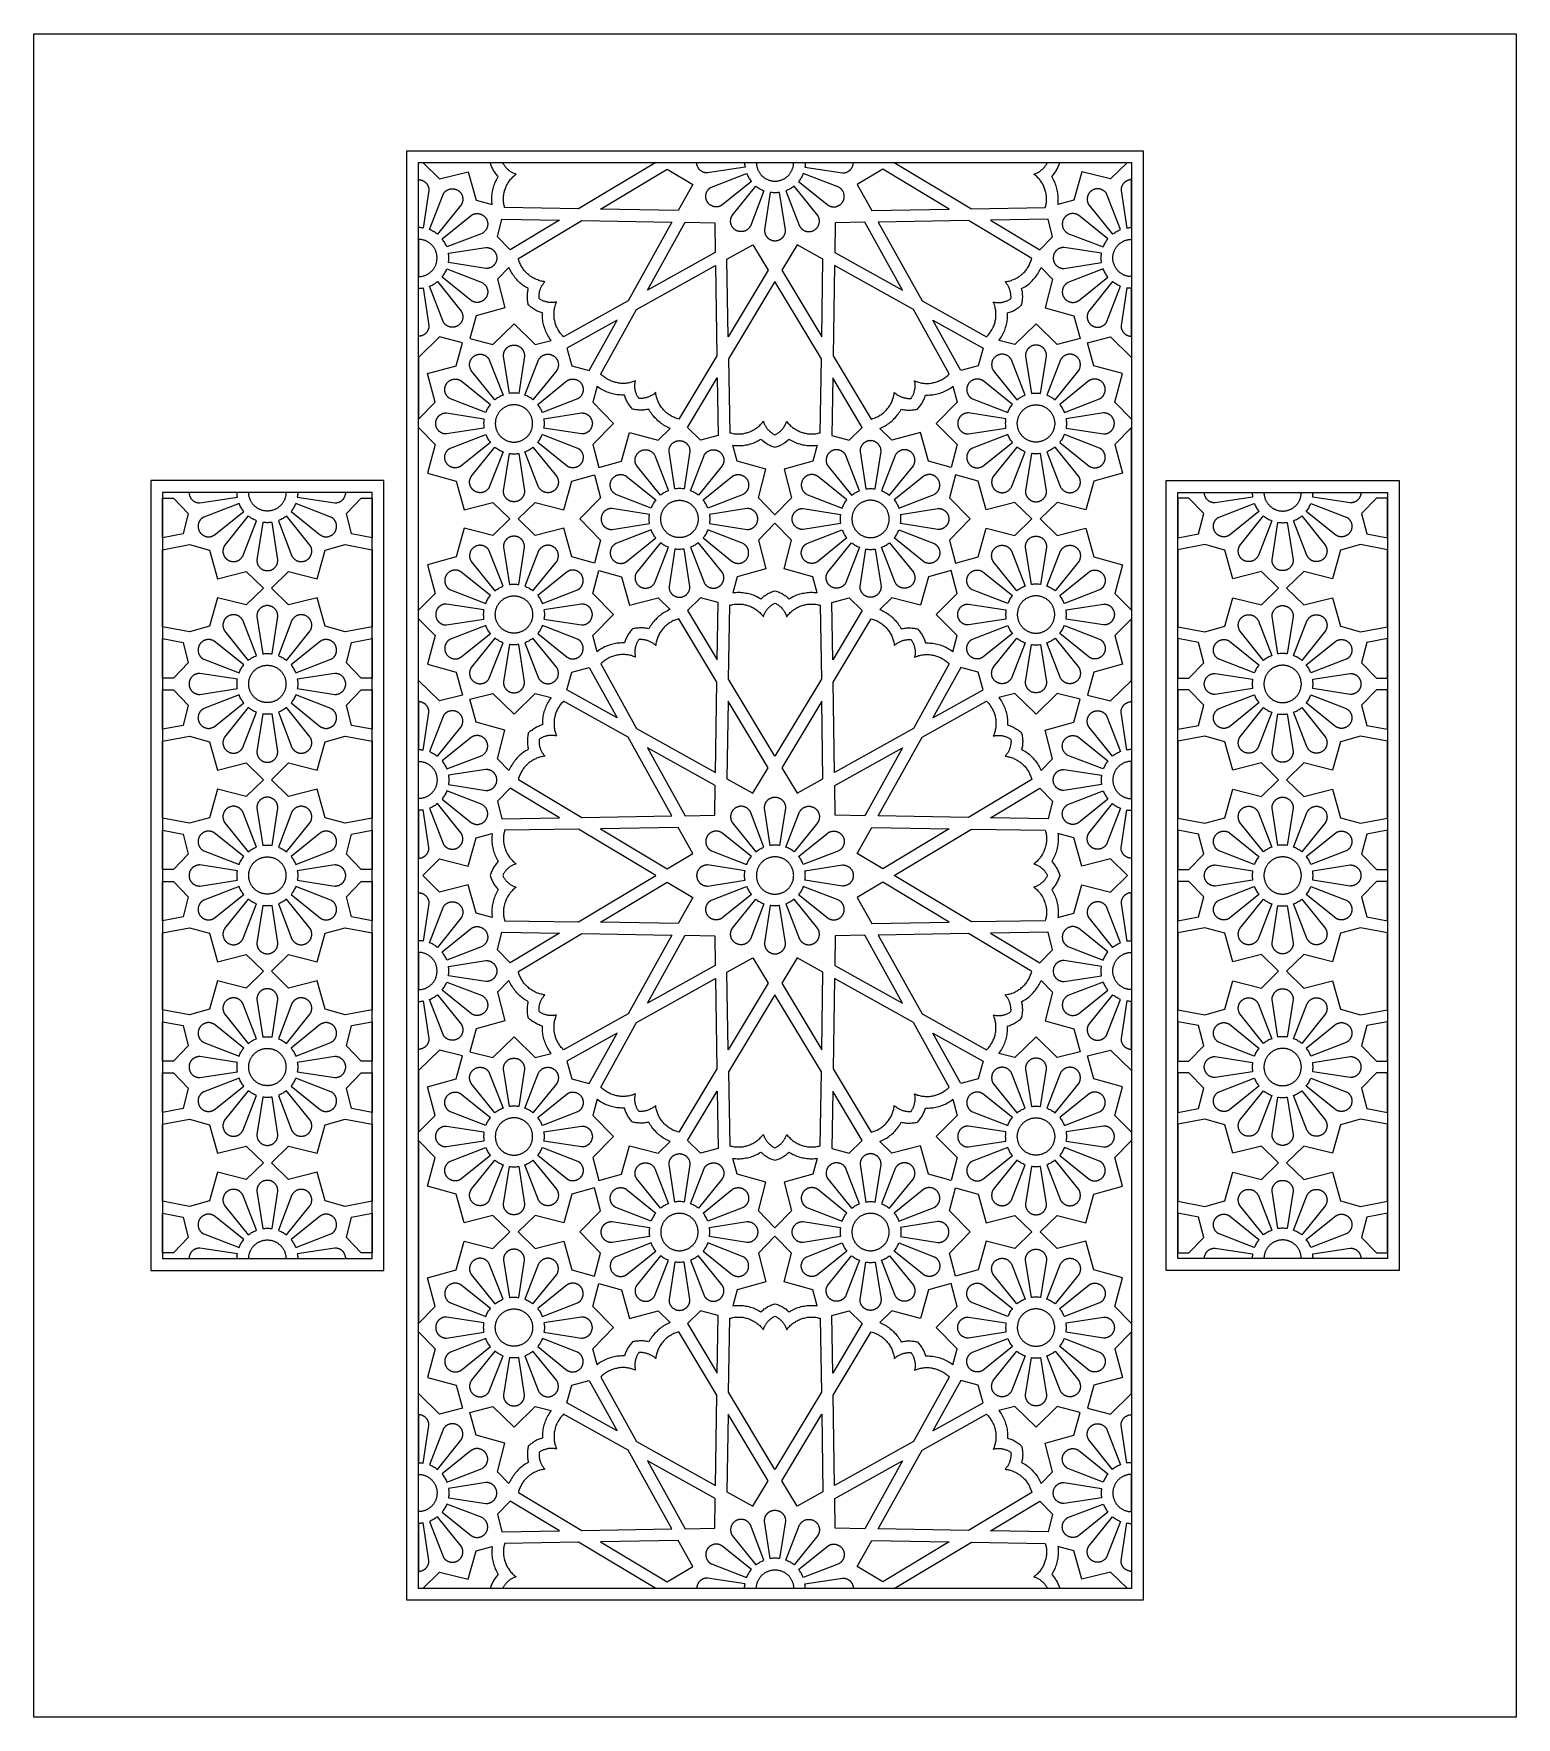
# Model space of a CAD drawing. Extents: x 0 to 1266, y 0 to 1438.
import ezdxf

# ---------------------------------------------------------------- set-up
doc = ezdxf.new("R2010")
doc.units = 0
doc.layers.add('Default_Layer', color=1, linetype='CONTINUOUS')

msp = doc.modelspace()

# ---------------------------------------------------------------- linework, layer by layer
at = {"layer": 'Default_Layer'}
for points in [[(0, 1438.2), (1266.4, 1438.2), (1266.4, 0), (0, 0), (0, 1438.2)], [(318.7, 1338.2), (947.8, 1338.2), (947.8, 100), (318.7, 100), (318.7, 1338.2)], [(328.7, 110), (328.7, 1328.2), (937.8, 1328.2), (937.8, 110), (328.7, 110)], [(328.7, 1272.5), (328.7, 1313.5), (329, 1313.5), (329.3, 1313.5), (329.6, 1313.5), (329.9, 1313.4), (330.2, 1313.4), (330.5, 1313.3), (330.8, 1313.2), (331.1, 1313.2), (331.4, 1313.1), (331.7, 1313), (332, 1312.9), (332.2, 1312.8), (332.5, 1312.6), (332.8, 1312.5), (333.1, 1312.3), (333.3, 1312.2), (333.6, 1312), (333.8, 1311.8), (334.1, 1311.7), (334.3, 1311.5), (334.6, 1311.3), (334.8, 1311.1), (335, 1310.9), (335.2, 1310.6), (335.4, 1310.4), (335.6, 1310.2), (335.8, 1309.9), (336, 1309.7), (336.2, 1309.4), (336.3, 1309.2), (336.5, 1308.9), (336.6, 1308.6), (336.8, 1308.4), (336.9, 1308.1), (337, 1307.8), (337.1, 1307.5), (337.2, 1307.2), (337.3, 1306.9), (337.4, 1306.6), (337.4, 1306.3), (337.5, 1306), (337.5, 1305.7), (337.6, 1305.4), (337.6, 1305.1), (337.6, 1304.8), (337.6, 1304.5), (337.6, 1304.2), (332.6, 1272.2), (331.9, 1272.3), (331.1, 1272.4), (330.3, 1272.5), (329.5, 1272.5), (328.7, 1272.5)], [(562.9, 1309.4), (550.6, 1287.2), (484.3, 1288.3), (541.2, 1322.4), (562.9, 1309.4)], [(609, 1318.8), (609.4, 1318), (609.7, 1317.2), (610.1, 1316.4), (610.5, 1315.6), (611, 1314.8), (611.4, 1314.1), (611.9, 1313.4), (612.5, 1312.6), (613, 1311.9), (587.8, 1291.7), (587.6, 1291.5), (587.3, 1291.3), (587, 1291.2), (586.7, 1291.1), (586.4, 1290.9), (586.2, 1290.8), (585.9, 1290.7), (585.6, 1290.6), (585.3, 1290.6), (585, 1290.5), (584.7, 1290.4), (584.4, 1290.4), (584.1, 1290.3), (583.7, 1290.3), (583.4, 1290.3), (583.1, 1290.3), (582.8, 1290.3), (582.5, 1290.3), (582.2, 1290.3), (581.9, 1290.3), (581.6, 1290.4), (581.3, 1290.4), (581, 1290.5), (580.7, 1290.6), (580.4, 1290.7), (580.1, 1290.8), (579.8, 1290.9), (579.5, 1291), (579.2, 1291.1), (578.9, 1291.3), (578.7, 1291.4), (578.4, 1291.6), (578.1, 1291.7), (577.9, 1291.9), (577.6, 1292.1), (577.4, 1292.3), (577.1, 1292.5), (576.9, 1292.7), (576.7, 1292.9), (576.5, 1293.1), (576.3, 1293.4), (576.1, 1293.6), (575.9, 1293.8), (575.7, 1294.1), (575.5, 1294.4), (575.4, 1294.6), (575.2, 1294.9), (575.1, 1295.2), (574.9, 1295.4), (574.8, 1295.7), (574.7, 1296), (574.6, 1296.3), (574.5, 1296.6), (574.4, 1296.9), (574.3, 1297.2), (574.2, 1297.5), (574.2, 1297.8), (574.1, 1298.1), (574.1, 1298.4), (574.1, 1298.7), (574.1, 1299), (574.1, 1299.4), (574.1, 1299.7), (574.1, 1300), (574.1, 1300.3), (574.2, 1300.6), (574.2, 1300.9), (574.3, 1301.2), (574.4, 1301.5), (574.4, 1301.8), (574.5, 1302.1), (574.6, 1302.4), (574.8, 1302.7), (574.9, 1303), (575, 1303.2), (575.2, 1303.5), (575.3, 1303.8), (575.5, 1304.1), (575.7, 1304.3), (575.8, 1304.6), (576, 1304.8), (576.2, 1305), (576.4, 1305.3), (576.6, 1305.5), (576.9, 1305.7), (577.1, 1305.9), (577.3, 1306.1), (577.6, 1306.3), (577.8, 1306.5), (578.1, 1306.7), (578.3, 1306.9), (578.6, 1307), (578.9, 1307.2), (609, 1318.8)], [(657.4, 1318.8), (657.1, 1318), (656.7, 1317.2), (656.3, 1316.4), (655.9, 1315.6), (655.5, 1314.8), (655, 1314.1), (654.5, 1313.4), (654, 1312.6), (653.4, 1311.9), (678.6, 1291.7), (678.9, 1291.5), (679.1, 1291.3), (679.4, 1291.2), (679.7, 1291.1), (680, 1290.9), (680.3, 1290.8), (680.6, 1290.7), (680.9, 1290.6), (681.2, 1290.6), (681.5, 1290.5), (681.8, 1290.4), (682.1, 1290.4), (682.4, 1290.3), (682.7, 1290.3), (683, 1290.3), (683.3, 1290.3), (683.6, 1290.3), (683.9, 1290.3), (684.2, 1290.3), (684.5, 1290.3), (684.9, 1290.4), (685.2, 1290.4), (685.5, 1290.5), (685.8, 1290.6), (686.1, 1290.7), (686.4, 1290.8), (686.6, 1290.9), (686.9, 1291), (687.2, 1291.1), (687.5, 1291.3), (687.8, 1291.4), (688, 1291.6), (688.3, 1291.7), (688.6, 1291.9), (688.8, 1292.1), (689.1, 1292.3), (689.3, 1292.5), (689.5, 1292.7), (689.7, 1292.9), (690, 1293.1), (690.2, 1293.4), (690.4, 1293.6), (690.6, 1293.8), (690.7, 1294.1), (690.9, 1294.4), (691.1, 1294.6), (691.2, 1294.9), (691.4, 1295.2), (691.5, 1295.4), (691.6, 1295.7), (691.8, 1296), (691.9, 1296.3), (692, 1296.6), (692, 1296.9), (692.1, 1297.2), (692.2, 1297.5), (692.2, 1297.8), (692.3, 1298.1), (692.3, 1298.4), (692.3, 1298.7), (692.4, 1299), (692.4, 1299.4), (692.3, 1299.7), (692.3, 1300), (692.3, 1300.3), (692.3, 1300.6), (692.2, 1300.9), (692.1, 1301.2), (692.1, 1301.5), (692, 1301.8), (691.9, 1302.1), (691.8, 1302.4), (691.7, 1302.7), (691.5, 1303), (691.4, 1303.2), (691.3, 1303.5), (691.1, 1303.8), (690.9, 1304.1), (690.8, 1304.3), (690.6, 1304.6), (690.4, 1304.8), (690.2, 1305), (690, 1305.3), (689.8, 1305.5), (689.6, 1305.7), (689.3, 1305.9), (689.1, 1306.1), (688.9, 1306.3), (688.6, 1306.5), (688.4, 1306.7), (688.1, 1306.9), (687.8, 1307), (687.6, 1307.2), (657.4, 1318.8)], [(703.5, 1309.4), (715.8, 1287.2), (782.1, 1288.3), (725.3, 1322.4), (703.5, 1309.4)], [(937.8, 1272.5), (937.8, 1313.5), (937.5, 1313.5), (937.2, 1313.5), (936.8, 1313.5), (936.5, 1313.4), (936.2, 1313.4), (935.9, 1313.3), (935.6, 1313.2), (935.3, 1313.2), (935, 1313.1), (934.8, 1313), (934.5, 1312.9), (934.2, 1312.8), (933.9, 1312.6), (933.6, 1312.5), (933.4, 1312.3), (933.1, 1312.2), (932.8, 1312), (932.6, 1311.8), (932.3, 1311.7), (932.1, 1311.5), (931.9, 1311.3), (931.6, 1311.1), (931.4, 1310.9), (931.2, 1310.6), (931, 1310.4), (930.8, 1310.2), (930.6, 1309.9), (930.4, 1309.7), (930.3, 1309.4), (930.1, 1309.2), (929.9, 1308.9), (929.8, 1308.6), (929.7, 1308.4), (929.5, 1308.1), (929.4, 1307.8), (929.3, 1307.5), (929.2, 1307.2), (929.1, 1306.9), (929, 1306.6), (929, 1306.3), (928.9, 1306), (928.9, 1305.7), (928.8, 1305.4), (928.8, 1305.1), (928.8, 1304.8), (928.8, 1304.5), (928.8, 1304.2), (933.8, 1272.2), (934.6, 1272.3), (935.4, 1272.4), (936.2, 1272.5), (937, 1272.5), (937.8, 1272.5)], [(344.9, 1266.8), (344.2, 1267.4), (343.5, 1267.9), (342.8, 1268.4), (342, 1268.8), (341.2, 1269.3), (340.5, 1269.7), (339.7, 1270.1), (338.9, 1270.5), (338, 1270.8), (349.7, 1300.9), (349.8, 1301.2), (350, 1301.5), (350.2, 1301.7), (350.3, 1302), (350.5, 1302.2), (350.7, 1302.5), (350.9, 1302.7), (351.1, 1303), (351.4, 1303.2), (351.6, 1303.4), (351.8, 1303.6), (352.1, 1303.8), (352.3, 1304), (352.6, 1304.2), (352.8, 1304.3), (353.1, 1304.5), (353.3, 1304.6), (353.6, 1304.8), (353.9, 1304.9), (354.2, 1305.1), (354.5, 1305.2), (354.8, 1305.3), (355.1, 1305.4), (355.4, 1305.4), (355.7, 1305.5), (356, 1305.6), (356.3, 1305.6), (356.6, 1305.7), (356.9, 1305.7), (357.2, 1305.7), (357.5, 1305.7), (357.8, 1305.7), (358.1, 1305.7), (358.4, 1305.7), (358.8, 1305.7), (359.1, 1305.6), (359.4, 1305.6), (359.7, 1305.5), (360, 1305.4), (360.3, 1305.3), (360.6, 1305.2), (360.9, 1305.1), (361.1, 1305), (361.4, 1304.9), (361.7, 1304.8), (362, 1304.6), (362.2, 1304.5), (362.5, 1304.3), (362.8, 1304.1), (363, 1303.9), (363.3, 1303.7), (363.5, 1303.5), (363.7, 1303.3), (364, 1303.1), (364.2, 1302.9), (364.4, 1302.7), (364.6, 1302.4), (364.8, 1302.2), (365, 1301.9), (365.1, 1301.7), (365.3, 1301.4), (365.5, 1301.2), (365.6, 1300.9), (365.7, 1300.6), (365.9, 1300.3), (366, 1300), (366.1, 1299.7), (366.2, 1299.4), (366.3, 1299.1), (366.4, 1298.8), (366.4, 1298.5), (366.5, 1298.2), (366.5, 1297.9), (366.6, 1297.6), (366.6, 1297.3), (366.6, 1297), (366.6, 1296.7), (366.6, 1296.4), (366.6, 1296.1), (366.5, 1295.8), (366.5, 1295.5), (366.4, 1295.1), (366.4, 1294.8), (366.3, 1294.5), (366.2, 1294.2), (366.1, 1293.9), (366, 1293.7), (365.9, 1293.4), (365.8, 1293.1), (365.7, 1292.8), (365.5, 1292.5), (365.4, 1292.3), (365.2, 1292), (344.9, 1266.8)], [(616.9, 1308), (617.6, 1307.5), (618.4, 1306.9), (619.1, 1306.4), (619.9, 1306), (620.6, 1305.5), (621.4, 1305.1), (622.2, 1304.7), (623, 1304.3), (623.8, 1304), (612.2, 1273.9), (612, 1273.6), (611.9, 1273.3), (611.7, 1273.1), (611.5, 1272.8), (611.3, 1272.6), (611.1, 1272.3), (610.9, 1272.1), (610.7, 1271.8), (610.5, 1271.6), (610.3, 1271.4), (610.1, 1271.2), (609.8, 1271), (609.6, 1270.8), (609.3, 1270.6), (609.1, 1270.5), (608.8, 1270.3), (608.5, 1270.2), (608.3, 1270), (608, 1269.9), (607.7, 1269.8), (607.4, 1269.6), (607.1, 1269.5), (606.8, 1269.4), (606.5, 1269.4), (606.2, 1269.3), (605.9, 1269.2), (605.6, 1269.2), (605.3, 1269.1), (605, 1269.1), (604.7, 1269.1), (604.4, 1269.1), (604.1, 1269.1), (603.7, 1269.1), (603.4, 1269.1), (603.1, 1269.1), (602.8, 1269.2), (602.5, 1269.2), (602.2, 1269.3), (601.9, 1269.4), (601.6, 1269.5), (601.3, 1269.6), (601, 1269.7), (600.7, 1269.8), (600.5, 1269.9), (600.2, 1270), (599.9, 1270.2), (599.6, 1270.3), (599.4, 1270.5), (599.1, 1270.7), (598.9, 1270.9), (598.6, 1271.1), (598.4, 1271.3), (598.1, 1271.5), (597.9, 1271.7), (597.7, 1271.9), (597.5, 1272.1), (597.3, 1272.4), (597.1, 1272.6), (596.9, 1272.9), (596.7, 1273.1), (596.6, 1273.4), (596.4, 1273.6), (596.3, 1273.9), (596.1, 1274.2), (596, 1274.5), (595.9, 1274.8), (595.8, 1275.1), (595.7, 1275.4), (595.6, 1275.7), (595.5, 1276), (595.5, 1276.3), (595.4, 1276.6), (595.4, 1276.9), (595.3, 1277.2), (595.3, 1277.5), (595.3, 1277.8), (595.3, 1278.1), (595.3, 1278.4), (595.3, 1278.7), (595.3, 1279), (595.4, 1279.3), (595.4, 1279.7), (595.5, 1280), (595.6, 1280.3), (595.6, 1280.6), (595.7, 1280.9), (595.8, 1281.1), (596, 1281.4), (596.1, 1281.7), (596.2, 1282), (596.4, 1282.3), (596.5, 1282.5), (596.7, 1282.8), (616.9, 1308)], [(624.3, 1270.6), (624.3, 1270.3), (624.3, 1270), (624.3, 1269.7), (624.3, 1269.4), (624.3, 1269.1), (624.4, 1268.8), (624.4, 1268.5), (624.5, 1268.2), (624.6, 1267.9), (624.7, 1267.6), (624.8, 1267.3), (624.9, 1267), (625, 1266.7), (625.1, 1266.4), (625.2, 1266.2), (625.4, 1265.9), (625.5, 1265.6), (625.7, 1265.4), (625.9, 1265.1), (626.1, 1264.9), (626.2, 1264.6), (626.4, 1264.4), (626.6, 1264.2), (626.9, 1263.9), (627.1, 1263.7), (627.3, 1263.5), (627.5, 1263.3), (627.8, 1263.1), (628, 1263), (628.3, 1262.8), (628.5, 1262.6), (628.8, 1262.5), (629.1, 1262.3), (629.4, 1262.2), (629.6, 1262), (629.9, 1261.9), (630.2, 1261.8), (630.5, 1261.7), (630.8, 1261.6), (631.1, 1261.6), (631.4, 1261.5), (631.7, 1261.4), (632, 1261.4), (632.3, 1261.3), (632.6, 1261.3), (632.9, 1261.3), (633.2, 1261.3), (633.5, 1261.3), (633.8, 1261.3), (634.1, 1261.3), (634.4, 1261.4), (634.7, 1261.4), (635, 1261.5), (635.3, 1261.6), (635.6, 1261.6), (635.9, 1261.7), (636.2, 1261.8), (636.5, 1261.9), (636.8, 1262), (637.1, 1262.2), (637.4, 1262.3), (637.6, 1262.5), (637.9, 1262.6), (638.1, 1262.8), (638.4, 1263), (638.6, 1263.1), (638.9, 1263.3), (639.1, 1263.5), (639.3, 1263.7), (639.6, 1263.9), (639.8, 1264.2), (640, 1264.4), (640.2, 1264.6), (640.4, 1264.9), (640.6, 1265.1), (640.7, 1265.4), (640.9, 1265.6), (641, 1265.9), (641.2, 1266.2), (641.3, 1266.4), (641.4, 1266.7), (641.6, 1267), (641.7, 1267.3), (641.8, 1267.6), (641.9, 1267.9), (641.9, 1268.2), (642, 1268.5), (642.1, 1268.8), (642.1, 1269.1), (642.1, 1269.4), (642.2, 1269.7), (642.2, 1270), (642.2, 1270.3), (642.2, 1270.6), (637.2, 1302.6), (636.4, 1302.5), (635.6, 1302.4), (634.8, 1302.3), (634, 1302.3), (633.2, 1302.3), (632.4, 1302.3), (631.6, 1302.3), (630.8, 1302.4), (630, 1302.5), (629.2, 1302.6), (624.3, 1270.6)], [(649.5, 1308), (648.8, 1307.5), (648.1, 1306.9), (647.3, 1306.4), (646.6, 1306), (645.8, 1305.5), (645, 1305.1), (644.2, 1304.7), (643.4, 1304.3), (642.6, 1304), (654.2, 1273.9), (654.4, 1273.6), (654.6, 1273.3), (654.7, 1273.1), (654.9, 1272.8), (655.1, 1272.6), (655.3, 1272.3), (655.5, 1272.1), (655.7, 1271.8), (655.9, 1271.6), (656.1, 1271.4), (656.4, 1271.2), (656.6, 1271), (656.9, 1270.8), (657.1, 1270.6), (657.4, 1270.5), (657.6, 1270.3), (657.9, 1270.2), (658.2, 1270), (658.5, 1269.9), (658.7, 1269.8), (659, 1269.6), (659.3, 1269.5), (659.6, 1269.4), (659.9, 1269.4), (660.2, 1269.3), (660.5, 1269.2), (660.8, 1269.2), (661.1, 1269.1), (661.4, 1269.1), (661.8, 1269.1), (662.1, 1269.1), (662.4, 1269.1), (662.7, 1269.1), (663, 1269.1), (663.3, 1269.1), (663.6, 1269.2), (663.9, 1269.2), (664.2, 1269.3), (664.5, 1269.4), (664.8, 1269.5), (665.1, 1269.6), (665.4, 1269.7), (665.7, 1269.8), (666, 1269.9), (666.3, 1270), (666.5, 1270.2), (666.8, 1270.3), (667.1, 1270.5), (667.3, 1270.7), (667.6, 1270.9), (667.8, 1271.1), (668.1, 1271.3), (668.3, 1271.5), (668.5, 1271.7), (668.7, 1271.9), (668.9, 1272.1), (669.1, 1272.4), (669.3, 1272.6), (669.5, 1272.9), (669.7, 1273.1), (669.8, 1273.4), (670, 1273.6), (670.2, 1273.9), (670.3, 1274.2), (670.4, 1274.5), (670.5, 1274.8), (670.6, 1275.1), (670.7, 1275.4), (670.8, 1275.7), (670.9, 1276), (671, 1276.3), (671, 1276.6), (671.1, 1276.9), (671.1, 1277.2), (671.1, 1277.5), (671.1, 1277.8), (671.1, 1278.1), (671.1, 1278.4), (671.1, 1278.7), (671.1, 1279), (671, 1279.3), (671, 1279.7), (670.9, 1280), (670.9, 1280.3), (670.8, 1280.6), (670.7, 1280.9), (670.6, 1281.1), (670.5, 1281.4), (670.3, 1281.7), (670.2, 1282), (670.1, 1282.3), (669.9, 1282.5), (669.8, 1282.8), (649.5, 1308)], [(921.5, 1266.8), (922.2, 1267.4), (922.9, 1267.9), (923.7, 1268.4), (924.4, 1268.8), (925.2, 1269.3), (926, 1269.7), (926.8, 1270.1), (927.6, 1270.5), (928.4, 1270.8), (916.7, 1300.9), (916.6, 1301.2), (916.4, 1301.5), (916.3, 1301.7), (916.1, 1302), (915.9, 1302.2), (915.7, 1302.5), (915.5, 1302.7), (915.3, 1303), (915.1, 1303.2), (914.8, 1303.4), (914.6, 1303.6), (914.4, 1303.8), (914.1, 1304), (913.9, 1304.2), (913.6, 1304.3), (913.3, 1304.5), (913.1, 1304.6), (912.8, 1304.8), (912.5, 1304.9), (912.2, 1305.1), (912, 1305.2), (911.7, 1305.3), (911.4, 1305.4), (911.1, 1305.4), (910.8, 1305.5), (910.5, 1305.6), (910.2, 1305.6), (909.8, 1305.7), (909.5, 1305.7), (909.2, 1305.7), (908.9, 1305.7), (908.6, 1305.7), (908.3, 1305.7), (908, 1305.7), (907.7, 1305.7), (907.4, 1305.6), (907.1, 1305.6), (906.8, 1305.5), (906.5, 1305.4), (906.2, 1305.3), (905.9, 1305.2), (905.6, 1305.1), (905.3, 1305), (905, 1304.9), (904.7, 1304.8), (904.4, 1304.6), (904.2, 1304.5), (903.9, 1304.3), (903.7, 1304.1), (903.4, 1303.9), (903.2, 1303.7), (902.9, 1303.5), (902.7, 1303.3), (902.5, 1303.1), (902.3, 1302.9), (902, 1302.7), (901.8, 1302.4), (901.7, 1302.2), (901.5, 1301.9), (901.3, 1301.7), (901.1, 1301.4), (901, 1301.2), (900.8, 1300.9), (900.7, 1300.6), (900.6, 1300.3), (900.4, 1300), (900.3, 1299.7), (900.2, 1299.4), (900.2, 1299.1), (900.1, 1298.8), (900, 1298.5), (900, 1298.2), (899.9, 1297.9), (899.9, 1297.6), (899.8, 1297.3), (899.8, 1297), (899.8, 1296.7), (899.8, 1296.4), (899.9, 1296.1), (899.9, 1295.8), (899.9, 1295.5), (900, 1295.1), (900, 1294.8), (900.1, 1294.5), (900.2, 1294.2), (900.3, 1293.9), (900.4, 1293.7), (900.5, 1293.4), (900.6, 1293.1), (900.8, 1292.8), (900.9, 1292.5), (901.1, 1292.3), (901.2, 1292), (921.5, 1266.8)], [(352.9, 1256), (352.5, 1256.8), (352.2, 1257.6), (351.8, 1258.4), (351.3, 1259.2), (350.9, 1260), (350.4, 1260.7), (349.9, 1261.4), (349.4, 1262.2), (348.9, 1262.9), (374.1, 1283.1), (374.3, 1283.3), (374.6, 1283.5), (374.9, 1283.6), (375.1, 1283.7), (375.4, 1283.9), (375.7, 1284), (376, 1284.1), (376.3, 1284.2), (376.6, 1284.2), (376.9, 1284.3), (377.2, 1284.4), (377.5, 1284.4), (377.8, 1284.5), (378.1, 1284.5), (378.4, 1284.5), (378.8, 1284.5), (379.1, 1284.5), (379.4, 1284.5), (379.7, 1284.5), (380, 1284.5), (380.3, 1284.4), (380.6, 1284.4), (380.9, 1284.3), (381.2, 1284.2), (381.5, 1284.1), (381.8, 1284), (382.1, 1283.9), (382.4, 1283.8), (382.7, 1283.7), (382.9, 1283.5), (383.2, 1283.4), (383.5, 1283.2), (383.7, 1283.1), (384, 1282.9), (384.3, 1282.7), (384.5, 1282.5), (384.7, 1282.3), (385, 1282.1), (385.2, 1281.9), (385.4, 1281.7), (385.6, 1281.4), (385.8, 1281.2), (386, 1281), (386.2, 1280.7), (386.4, 1280.4), (386.5, 1280.2), (386.7, 1279.9), (386.8, 1279.6), (387, 1279.4), (387.1, 1279.1), (387.2, 1278.8), (387.3, 1278.5), (387.4, 1278.2), (387.5, 1277.9), (387.6, 1277.6), (387.6, 1277.3), (387.7, 1277), (387.7, 1276.7), (387.8, 1276.4), (387.8, 1276.1), (387.8, 1275.8), (387.8, 1275.4), (387.8, 1275.1), (387.8, 1274.8), (387.7, 1274.5), (387.7, 1274.2), (387.6, 1273.9), (387.6, 1273.6), (387.5, 1273.3), (387.4, 1273), (387.3, 1272.7), (387.2, 1272.4), (387.1, 1272.1), (387, 1271.8), (386.9, 1271.6), (386.7, 1271.3), (386.6, 1271), (386.4, 1270.8), (386.2, 1270.5), (386, 1270.2), (385.9, 1270), (385.7, 1269.8), (385.5, 1269.5), (385.2, 1269.3), (385, 1269.1), (384.8, 1268.9), (384.6, 1268.7), (384.3, 1268.5), (384.1, 1268.3), (383.8, 1268.1), (383.5, 1267.9), (383.3, 1267.8), (383, 1267.6), (352.9, 1256)], [(913.6, 1256), (913.9, 1256.8), (914.3, 1257.6), (914.7, 1258.4), (915.1, 1259.2), (915.5, 1260), (916, 1260.7), (916.5, 1261.4), (917, 1262.2), (917.6, 1262.9), (892.4, 1283.1), (892.1, 1283.3), (891.8, 1283.5), (891.6, 1283.6), (891.3, 1283.7), (891, 1283.9), (890.7, 1284), (890.4, 1284.1), (890.1, 1284.2), (889.8, 1284.2), (889.5, 1284.3), (889.2, 1284.4), (888.9, 1284.4), (888.6, 1284.5), (888.3, 1284.5), (888, 1284.5), (887.7, 1284.5), (887.4, 1284.5), (887.1, 1284.5), (886.7, 1284.5), (886.4, 1284.5), (886.1, 1284.4), (885.8, 1284.4), (885.5, 1284.3), (885.2, 1284.2), (884.9, 1284.1), (884.6, 1284), (884.3, 1283.9), (884, 1283.8), (883.8, 1283.7), (883.5, 1283.5), (883.2, 1283.4), (882.9, 1283.2), (882.7, 1283.1), (882.4, 1282.9), (882.2, 1282.7), (881.9, 1282.5), (881.7, 1282.3), (881.5, 1282.1), (881.2, 1281.9), (881, 1281.7), (880.8, 1281.4), (880.6, 1281.2), (880.4, 1281), (880.2, 1280.7), (880.1, 1280.4), (879.9, 1280.2), (879.7, 1279.9), (879.6, 1279.6), (879.5, 1279.4), (879.3, 1279.1), (879.2, 1278.8), (879.1, 1278.5), (879, 1278.2), (878.9, 1277.9), (878.9, 1277.6), (878.8, 1277.3), (878.7, 1277), (878.7, 1276.7), (878.7, 1276.4), (878.6, 1276.1), (878.6, 1275.8), (878.6, 1275.4), (878.6, 1275.1), (878.7, 1274.8), (878.7, 1274.5), (878.7, 1274.2), (878.8, 1273.9), (878.8, 1273.6), (878.9, 1273.3), (879, 1273), (879.1, 1272.7), (879.2, 1272.4), (879.3, 1272.1), (879.4, 1271.8), (879.6, 1271.6), (879.7, 1271.3), (879.9, 1271), (880, 1270.8), (880.2, 1270.5), (880.4, 1270.2), (880.6, 1270), (880.8, 1269.8), (881, 1269.5), (881.2, 1269.3), (881.4, 1269.1), (881.6, 1268.9), (881.9, 1268.7), (882.1, 1268.5), (882.4, 1268.3), (882.6, 1268.1), (882.9, 1267.9), (883.1, 1267.8), (883.4, 1267.6), (913.6, 1256)], [(406.9, 1253.6), (396.1, 1264.7), (400, 1279.7), (449.1, 1278.9), (406.9, 1253.6)], [(436.7, 1226.3), (435.8, 1226.4), (434.9, 1226.5), (434, 1226.7), (433.1, 1226.9), (432.2, 1227.2), (431.4, 1227.4), (430.5, 1227.8), (429.6, 1228.1), (428.8, 1228.4), (428, 1228.8), (427.1, 1229.3), (426.3, 1229.7), (425.6, 1230.2), (424.8, 1230.7), (424, 1231.2), (423.3, 1231.8), (422.6, 1232.4), (421.9, 1233), (421.2, 1233.6), (420.6, 1234.2), (420, 1234.9), (419.3, 1235.6), (418.8, 1236.3), (418.2, 1237), (417.7, 1237.8), (417.2, 1238.6), (416.7, 1239.4), (416.3, 1240.2), (415.9, 1241), (415.5, 1241.8), (415.1, 1242.7), (414.8, 1243.5), (414.5, 1244.4), (414.2, 1245.3), (414, 1246.1), (468.1, 1278.6), (545.1, 1277.3), (507.7, 1210), (452.5, 1179.3), (451.9, 1180), (451.3, 1180.7), (450.7, 1181.4), (450.1, 1182.1), (449.5, 1182.8), (449, 1183.6), (448.5, 1184.3), (448, 1185.1), (447.6, 1185.9), (447.2, 1186.8), (446.8, 1187.6), (446.4, 1188.4), (446.1, 1189.3), (445.8, 1190.2), (445.5, 1191), (445.3, 1191.9), (445.1, 1192.8), (444.9, 1193.7), (444.7, 1194.6), (444.6, 1195.5), (444.5, 1196.5), (444.5, 1197.4), (444.5, 1198.3), (444.5, 1199.2), (444.5, 1200.1), (444.6, 1201), (444.7, 1202), (444.9, 1202.9), (445, 1203.8), (445.2, 1204.7), (445.5, 1205.6), (445.7, 1206.4), (446, 1207.3), (446.3, 1208.2), (446.7, 1209), (446.1, 1208.9), (445.5, 1208.8), (444.8, 1208.7), (444.2, 1208.6), (443.6, 1208.5), (443, 1208.5), (442.3, 1208.5), (441.7, 1208.5), (441.1, 1208.5), (440.5, 1208.6), (439.8, 1208.7), (439.2, 1208.8), (438.6, 1208.9), (438, 1209), (437.4, 1209.2), (436.8, 1209.4), (436.2, 1209.6), (435.6, 1209.8), (435, 1210), (434.5, 1210.3), (433.9, 1210.6), (433.3, 1210.9), (432.8, 1211.2), (432.3, 1211.5), (431.7, 1211.9), (431.7, 1212.5), (431.7, 1213.1), (431.7, 1213.8), (431.7, 1214.4), (431.7, 1215), (431.8, 1215.6), (431.9, 1216.3), (432, 1216.9), (432.1, 1217.5), (432.2, 1218.1), (432.4, 1218.7), (432.6, 1219.3), (432.8, 1219.9), (433, 1220.5), (433.3, 1221.1), (433.5, 1221.6), (433.8, 1222.2), (434.1, 1222.8), (434.4, 1223.3), (434.8, 1223.8), (435.1, 1224.3), (435.5, 1224.8), (435.9, 1225.3), (436.3, 1225.8), (436.7, 1226.3)], [(581.7, 1276.7), (582.1, 1251.4), (524.2, 1219.2), (556.4, 1277.1), (581.7, 1276.7)], [(684.7, 1276.7), (684.3, 1251.4), (742.2, 1219.2), (710, 1277.1), (684.7, 1276.7)], [(829.7, 1226.3), (830.6, 1226.4), (831.5, 1226.5), (832.4, 1226.7), (833.3, 1226.9), (834.2, 1227.2), (835.1, 1227.4), (835.9, 1227.8), (836.8, 1228.1), (837.6, 1228.4), (838.5, 1228.8), (839.3, 1229.3), (840.1, 1229.7), (840.9, 1230.2), (841.6, 1230.7), (842.4, 1231.2), (843.1, 1231.8), (843.8, 1232.4), (844.5, 1233), (845.2, 1233.6), (845.9, 1234.2), (846.5, 1234.9), (847.1, 1235.6), (847.7, 1236.3), (848.2, 1237), (848.7, 1237.8), (849.2, 1238.6), (849.7, 1239.4), (850.2, 1240.2), (850.6, 1241), (851, 1241.8), (851.3, 1242.7), (851.7, 1243.5), (852, 1244.4), (852.2, 1245.3), (852.5, 1246.1), (798.4, 1278.6), (721.3, 1277.3), (758.8, 1210), (813.9, 1179.3), (814.6, 1180), (815.2, 1180.7), (815.8, 1181.4), (816.4, 1182.1), (816.9, 1182.8), (817.4, 1183.6), (817.9, 1184.3), (818.4, 1185.1), (818.8, 1185.9), (819.3, 1186.8), (819.7, 1187.6), (820, 1188.4), (820.3, 1189.3), (820.6, 1190.2), (820.9, 1191), (821.2, 1191.9), (821.4, 1192.8), (821.5, 1193.7), (821.7, 1194.6), (821.8, 1195.5), (821.9, 1196.5), (821.9, 1197.4), (821.9, 1198.3), (821.9, 1199.2), (821.9, 1200.1), (821.8, 1201), (821.7, 1202), (821.6, 1202.9), (821.4, 1203.8), (821.2, 1204.7), (821, 1205.6), (820.7, 1206.4), (820.4, 1207.3), (820.1, 1208.2), (819.7, 1209), (820.3, 1208.9), (821, 1208.8), (821.6, 1208.7), (822.2, 1208.6), (822.8, 1208.5), (823.5, 1208.5), (824.1, 1208.5), (824.7, 1208.5), (825.3, 1208.5), (826, 1208.6), (826.6, 1208.7), (827.2, 1208.8), (827.8, 1208.9), (828.4, 1209), (829, 1209.2), (829.6, 1209.4), (830.2, 1209.6), (830.8, 1209.8), (831.4, 1210), (832, 1210.3), (832.5, 1210.6), (833.1, 1210.9), (833.6, 1211.2), (834.2, 1211.5), (834.7, 1211.9), (834.7, 1212.5), (834.8, 1213.1), (834.8, 1213.8), (834.7, 1214.4), (834.7, 1215), (834.6, 1215.6), (834.6, 1216.3), (834.5, 1216.9), (834.3, 1217.5), (834.2, 1218.1), (834, 1218.7), (833.8, 1219.3), (833.6, 1219.9), (833.4, 1220.5), (833.2, 1221.1), (832.9, 1221.6), (832.6, 1222.2), (832.3, 1222.8), (832, 1223.3), (831.7, 1223.8), (831.3, 1224.3), (830.9, 1224.8), (830.5, 1225.3), (830.1, 1225.8), (829.7, 1226.3)], [(859.5, 1253.6), (870.3, 1264.7), (866.5, 1279.7), (817.3, 1278.9), (859.5, 1253.6)], [(328.7, 1262.5), (328.7, 1230.7), (329.2, 1230.7), (329.8, 1230.7), (330.3, 1230.7), (330.9, 1230.8), (331.4, 1230.9), (331.9, 1231), (332.5, 1231.1), (333, 1231.3), (333.5, 1231.4), (334.1, 1231.6), (334.6, 1231.8), (335.1, 1232), (335.6, 1232.2), (336.1, 1232.5), (336.6, 1232.7), (337, 1233), (337.5, 1233.3), (337.9, 1233.6), (338.4, 1234), (338.8, 1234.3), (339.2, 1234.7), (339.6, 1235), (340, 1235.4), (340.4, 1235.8), (340.8, 1236.2), (341.1, 1236.7), (341.5, 1237.1), (341.8, 1237.5), (342.1, 1238), (342.4, 1238.5), (342.6, 1238.9), (342.9, 1239.4), (343.1, 1239.9), (343.4, 1240.4), (343.6, 1240.9), (343.8, 1241.5), (343.9, 1242), (344.1, 1242.5), (344.2, 1243.1), (344.3, 1243.6), (344.4, 1244.1), (344.5, 1244.7), (344.5, 1245.2), (344.6, 1245.8), (344.6, 1246.3), (344.6, 1246.9), (344.6, 1247.4), (344.5, 1248), (344.5, 1248.5), (344.4, 1249.1), (344.3, 1249.6), (344.2, 1250.1), (344.1, 1250.7), (343.9, 1251.2), (343.8, 1251.7), (343.6, 1252.3), (343.4, 1252.8), (343.1, 1253.3), (342.9, 1253.8), (342.6, 1254.3), (342.4, 1254.7), (342.1, 1255.2), (341.8, 1255.7), (341.5, 1256.1), (341.1, 1256.5), (340.8, 1257), (340.4, 1257.4), (340, 1257.8), (339.6, 1258.2), (339.2, 1258.5), (338.8, 1258.9), (338.4, 1259.2), (337.9, 1259.6), (337.5, 1259.9), (337, 1260.2), (336.6, 1260.5), (336.1, 1260.7), (335.6, 1261), (335.1, 1261.2), (334.6, 1261.4), (334.1, 1261.6), (333.5, 1261.8), (333, 1261.9), (332.5, 1262.1), (331.9, 1262.2), (331.4, 1262.3), (330.9, 1262.4), (330.3, 1262.5), (329.8, 1262.5), (329.2, 1262.5), (328.7, 1262.5)], [(354.3, 1242.6), (354.4, 1243.5), (354.5, 1244.4), (354.6, 1245.3), (354.6, 1246.2), (354.6, 1247), (354.6, 1247.9), (354.5, 1248.8), (354.4, 1249.7), (354.3, 1250.6), (386.2, 1255.6), (386.6, 1255.6), (386.9, 1255.6), (387.2, 1255.5), (387.5, 1255.5), (387.8, 1255.5), (388.1, 1255.4), (388.4, 1255.4), (388.7, 1255.3), (389, 1255.2), (389.3, 1255.1), (389.6, 1255), (389.9, 1254.9), (390.2, 1254.8), (390.5, 1254.7), (390.7, 1254.6), (391, 1254.4), (391.3, 1254.2), (391.5, 1254.1), (391.8, 1253.9), (392, 1253.7), (392.3, 1253.5), (392.5, 1253.3), (392.8, 1253.1), (393, 1252.9), (393.2, 1252.7), (393.4, 1252.4), (393.6, 1252.2), (393.8, 1252), (394, 1251.7), (394.1, 1251.4), (394.3, 1251.2), (394.5, 1250.9), (394.6, 1250.6), (394.7, 1250.4), (394.9, 1250.1), (395, 1249.8), (395.1, 1249.5), (395.2, 1249.2), (395.3, 1248.9), (395.3, 1248.6), (395.4, 1248.3), (395.5, 1248), (395.5, 1247.7), (395.5, 1247.4), (395.6, 1247.1), (395.6, 1246.8), (395.6, 1246.4), (395.6, 1246.1), (395.5, 1245.8), (395.5, 1245.5), (395.5, 1245.2), (395.4, 1244.9), (395.3, 1244.6), (395.3, 1244.3), (395.2, 1244), (395.1, 1243.7), (395, 1243.4), (394.9, 1243.1), (394.7, 1242.8), (394.6, 1242.6), (394.5, 1242.3), (394.3, 1242), (394.1, 1241.8), (394, 1241.5), (393.8, 1241.2), (393.6, 1241), (393.4, 1240.8), (393.2, 1240.5), (393, 1240.3), (392.8, 1240.1), (392.5, 1239.9), (392.3, 1239.7), (392, 1239.5), (391.8, 1239.3), (391.5, 1239.1), (391.3, 1239), (391, 1238.8), (390.7, 1238.6), (390.5, 1238.5), (390.2, 1238.4), (389.9, 1238.3), (389.6, 1238.2), (389.3, 1238.1), (389, 1238), (388.7, 1237.9), (388.4, 1237.8), (388.1, 1237.8), (387.8, 1237.7), (387.5, 1237.7), (387.2, 1237.7), (386.9, 1237.6), (386.6, 1237.6), (386.2, 1237.6), (354.3, 1242.6)], [(614.4, 1257.9), (627.4, 1236.2), (593.3, 1179.3), (592.2, 1245.6), (614.4, 1257.9)], [(652.1, 1257.9), (639, 1236.2), (673.1, 1179.3), (674.2, 1245.6), (652.1, 1257.9)], [(912.1, 1242.6), (912, 1243.5), (911.9, 1244.4), (911.9, 1245.3), (911.8, 1246.2), (911.8, 1247), (911.9, 1247.9), (911.9, 1248.8), (912, 1249.7), (912.1, 1250.6), (880.2, 1255.6), (879.9, 1255.6), (879.6, 1255.6), (879.3, 1255.5), (878.9, 1255.5), (878.6, 1255.5), (878.3, 1255.4), (878, 1255.4), (877.7, 1255.3), (877.4, 1255.2), (877.1, 1255.1), (876.8, 1255), (876.5, 1254.9), (876.3, 1254.8), (876, 1254.7), (875.7, 1254.6), (875.4, 1254.4), (875.1, 1254.2), (874.9, 1254.1), (874.6, 1253.9), (874.4, 1253.7), (874.1, 1253.5), (873.9, 1253.3), (873.7, 1253.1), (873.4, 1252.9), (873.2, 1252.7), (873, 1252.4), (872.8, 1252.2), (872.6, 1252), (872.5, 1251.7), (872.3, 1251.4), (872.1, 1251.2), (872, 1250.9), (871.8, 1250.6), (871.7, 1250.4), (871.6, 1250.1), (871.4, 1249.8), (871.3, 1249.5), (871.2, 1249.2), (871.2, 1248.9), (871.1, 1248.6), (871, 1248.3), (871, 1248), (870.9, 1247.7), (870.9, 1247.4), (870.9, 1247.1), (870.9, 1246.8), (870.9, 1246.4), (870.9, 1246.1), (870.9, 1245.8), (870.9, 1245.5), (871, 1245.2), (871, 1244.9), (871.1, 1244.6), (871.2, 1244.3), (871.2, 1244), (871.3, 1243.7), (871.4, 1243.4), (871.6, 1243.1), (871.7, 1242.8), (871.8, 1242.6), (872, 1242.3), (872.1, 1242), (872.3, 1241.8), (872.5, 1241.5), (872.6, 1241.2), (872.8, 1241), (873, 1240.8), (873.2, 1240.5), (873.4, 1240.3), (873.7, 1240.1), (873.9, 1239.9), (874.1, 1239.7), (874.4, 1239.5), (874.6, 1239.3), (874.9, 1239.1), (875.1, 1239), (875.4, 1238.8), (875.7, 1238.6), (876, 1238.5), (876.3, 1238.4), (876.5, 1238.3), (876.8, 1238.2), (877.1, 1238.1), (877.4, 1238), (877.7, 1237.9), (878, 1237.8), (878.3, 1237.8), (878.6, 1237.7), (878.9, 1237.7), (879.3, 1237.7), (879.6, 1237.6), (879.9, 1237.6), (880.2, 1237.6), (912.1, 1242.6)], [(937.8, 1262.5), (937.8, 1230.7), (937.2, 1230.7), (936.7, 1230.7), (936.1, 1230.7), (935.6, 1230.8), (935, 1230.9), (934.5, 1231), (933.9, 1231.1), (933.4, 1231.3), (932.9, 1231.4), (932.4, 1231.6), (931.9, 1231.8), (931.3, 1232), (930.8, 1232.2), (930.4, 1232.5), (929.9, 1232.7), (929.4, 1233), (928.9, 1233.3), (928.5, 1233.6), (928, 1234), (927.6, 1234.3), (927.2, 1234.7), (926.8, 1235), (926.4, 1235.4), (926, 1235.8), (925.7, 1236.2), (925.3, 1236.7), (925, 1237.1), (924.6, 1237.5), (924.3, 1238), (924.1, 1238.5), (923.8, 1238.9), (923.5, 1239.4), (923.3, 1239.9), (923.1, 1240.4), (922.9, 1240.9), (922.7, 1241.5), (922.5, 1242), (922.4, 1242.5), (922.2, 1243.1), (922.1, 1243.6), (922, 1244.1), (921.9, 1244.7), (921.9, 1245.2), (921.8, 1245.8), (921.8, 1246.3), (921.8, 1246.9), (921.8, 1247.4), (921.9, 1248), (921.9, 1248.5), (922, 1249.1), (922.1, 1249.6), (922.2, 1250.1), (922.4, 1250.7), (922.5, 1251.2), (922.7, 1251.7), (922.9, 1252.3), (923.1, 1252.8), (923.3, 1253.3), (923.5, 1253.8), (923.8, 1254.3), (924.1, 1254.7), (924.3, 1255.2), (924.6, 1255.7), (925, 1256.1), (925.3, 1256.5), (925.7, 1257), (926, 1257.4), (926.4, 1257.8), (926.8, 1258.2), (927.2, 1258.5), (927.6, 1258.9), (928, 1259.2), (928.5, 1259.6), (928.9, 1259.9), (929.4, 1260.2), (929.9, 1260.5), (930.4, 1260.7), (930.8, 1261), (931.3, 1261.2), (931.9, 1261.4), (932.4, 1261.6), (932.9, 1261.8), (933.4, 1261.9), (933.9, 1262.1), (934.5, 1262.2), (935, 1262.3), (935.6, 1262.4), (936.1, 1262.5), (936.7, 1262.5), (937.2, 1262.5), (937.8, 1262.5)], [(348.9, 1230.3), (349.4, 1231), (349.9, 1231.8), (350.4, 1232.5), (350.9, 1233.2), (351.3, 1234), (351.8, 1234.8), (352.2, 1235.6), (352.5, 1236.4), (352.9, 1237.2), (383, 1225.6), (383.3, 1225.4), (383.5, 1225.3), (383.8, 1225.1), (384.1, 1224.9), (384.3, 1224.7), (384.6, 1224.5), (384.8, 1224.3), (385, 1224.1), (385.2, 1223.9), (385.5, 1223.7), (385.7, 1223.4), (385.9, 1223.2), (386, 1223), (386.2, 1222.7), (386.4, 1222.4), (386.6, 1222.2), (386.7, 1221.9), (386.9, 1221.6), (387, 1221.4), (387.1, 1221.1), (387.2, 1220.8), (387.3, 1220.5), (387.4, 1220.2), (387.5, 1219.9), (387.6, 1219.6), (387.6, 1219.3), (387.7, 1219), (387.7, 1218.7), (387.8, 1218.4), (387.8, 1218.1), (387.8, 1217.7), (387.8, 1217.4), (387.8, 1217.1), (387.8, 1216.8), (387.7, 1216.5), (387.7, 1216.2), (387.6, 1215.9), (387.6, 1215.6), (387.5, 1215.3), (387.4, 1215), (387.3, 1214.7), (387.2, 1214.4), (387.1, 1214.1), (387, 1213.8), (386.8, 1213.6), (386.7, 1213.3), (386.5, 1213), (386.4, 1212.8), (386.2, 1212.5), (386, 1212.2), (385.8, 1212), (385.6, 1211.8), (385.4, 1211.5), (385.2, 1211.3), (385, 1211.1), (384.7, 1210.9), (384.5, 1210.7), (384.3, 1210.5), (384, 1210.3), (383.7, 1210.1), (383.5, 1210), (383.2, 1209.8), (382.9, 1209.7), (382.7, 1209.5), (382.4, 1209.4), (382.1, 1209.3), (381.8, 1209.2), (381.5, 1209.1), (381.2, 1209), (380.9, 1208.9), (380.6, 1208.8), (380.3, 1208.8), (380, 1208.7), (379.7, 1208.7), (379.4, 1208.7), (379.1, 1208.7), (378.8, 1208.7), (378.4, 1208.7), (378.1, 1208.7), (377.8, 1208.7), (377.5, 1208.8), (377.2, 1208.8), (376.9, 1208.9), (376.6, 1208.9), (376.3, 1209), (376, 1209.1), (375.7, 1209.2), (375.4, 1209.3), (375.1, 1209.5), (374.9, 1209.6), (374.6, 1209.7), (374.3, 1209.9), (374.1, 1210.1), (348.9, 1230.3)], [(422.5, 1220.4), (421.4, 1221), (420.3, 1221.7), (419.3, 1222.3), (418.2, 1223.1), (417.2, 1223.8), (416.3, 1224.6), (415.3, 1225.4), (414.4, 1226.3), (413.5, 1227.2), (412.7, 1228.1), (411.8, 1229), (411, 1230), (410.3, 1231), (409.5, 1232), (408.9, 1233), (408.2, 1234.1), (407.6, 1235.2), (407, 1236.3), (406.5, 1237.4), (406, 1238.6), (396.1, 1228.5), (402.4, 1204), (378.1, 1197.2), (372.6, 1177.7), (392.2, 1172.7), (410.3, 1190.4), (428.3, 1172.7), (442, 1176.2), (441.2, 1177.2), (440.5, 1178.2), (439.9, 1179.3), (439.2, 1180.4), (438.6, 1181.5), (438.1, 1182.6), (437.5, 1183.7), (437.1, 1184.9), (436.6, 1186.1), (436.2, 1187.3), (435.9, 1188.5), (435.5, 1189.7), (435.3, 1190.9), (435, 1192.1), (434.8, 1193.4), (434.7, 1194.6), (434.6, 1195.9), (434.5, 1197.1), (434.5, 1198.4), (434.5, 1199.6), (433.6, 1199.9), (432.7, 1200.2), (431.9, 1200.5), (431, 1200.9), (430.2, 1201.3), (429.3, 1201.7), (428.5, 1202.1), (427.7, 1202.6), (426.9, 1203.1), (426.1, 1203.6), (425.4, 1204.2), (424.6, 1204.7), (423.9, 1205.3), (423.2, 1205.9), (422.5, 1206.6), (422.3, 1207.5), (422.1, 1208.4), (422, 1209.3), (421.9, 1210.2), (421.8, 1211.2), (421.7, 1212.1), (421.7, 1213), (421.7, 1214), (421.7, 1214.9), (421.8, 1215.8), (421.8, 1216.7), (422, 1217.7), (422.1, 1218.6), (422.3, 1219.5), (422.5, 1220.4)], [(514, 1141.7), (513.2, 1141.3), (512.3, 1141), (511.4, 1140.7), (510.6, 1140.5), (509.7, 1140.2), (508.8, 1140), (507.9, 1139.8), (507, 1139.7), (506.1, 1139.6), (505.1, 1139.5), (504.2, 1139.5), (503.3, 1139.5), (502.4, 1139.5), (501.5, 1139.5), (500.6, 1139.6), (499.6, 1139.7), (498.7, 1139.9), (497.8, 1140.1), (496.9, 1140.3), (496, 1140.5), (495.2, 1140.8), (494.3, 1141.1), (493.4, 1141.4), (492.6, 1141.8), (491.8, 1142.2), (490.9, 1142.6), (490.1, 1143), (489.4, 1143.5), (488.6, 1144), (487.8, 1144.5), (487.1, 1145.1), (486.4, 1145.6), (485.7, 1146.2), (485, 1146.9), (484.4, 1147.5), (515, 1202.6), (582.3, 1240.1), (583.6, 1163.1), (551.2, 1108.9), (550.3, 1109.2), (549.4, 1109.5), (548.5, 1109.8), (547.7, 1110.1), (546.8, 1110.5), (546, 1110.8), (545.2, 1111.3), (544.4, 1111.7), (543.6, 1112.2), (542.8, 1112.7), (542.1, 1113.2), (541.3, 1113.8), (540.6, 1114.3), (539.9, 1114.9), (539.2, 1115.6), (538.6, 1116.2), (538, 1116.9), (537.4, 1117.6), (536.8, 1118.3), (536.2, 1119), (535.7, 1119.8), (535.2, 1120.5), (534.7, 1121.3), (534.3, 1122.1), (533.9, 1122.9), (533.5, 1123.8), (533.1, 1124.6), (532.8, 1125.5), (532.5, 1126.3), (532.2, 1127.2), (531.9, 1128.1), (531.7, 1129), (531.5, 1129.9), (531.4, 1130.8), (531.3, 1131.7), (530.8, 1131.3), (530.3, 1130.9), (529.9, 1130.5), (529.3, 1130.1), (528.8, 1129.8), (528.3, 1129.4), (527.8, 1129.1), (527.2, 1128.8), (526.7, 1128.5), (526.1, 1128.2), (525.5, 1128), (524.9, 1127.8), (524.3, 1127.6), (523.7, 1127.4), (523.1, 1127.2), (522.5, 1127.1), (521.9, 1127), (521.3, 1126.9), (520.7, 1126.8), (520, 1126.7), (519.4, 1126.7), (518.8, 1126.7), (518.2, 1126.7), (517.5, 1126.7), (516.9, 1126.7), (516.5, 1127.3), (516.2, 1127.8), (515.9, 1128.3), (515.6, 1128.9), (515.3, 1129.4), (515, 1130), (514.8, 1130.6), (514.6, 1131.2), (514.4, 1131.8), (514.2, 1132.4), (514, 1133), (513.9, 1133.6), (513.8, 1134.2), (513.7, 1134.8), (513.6, 1135.5), (513.6, 1136.1), (513.5, 1136.7), (513.5, 1137.3), (513.5, 1138), (513.5, 1138.6), (513.6, 1139.2), (513.7, 1139.8), (513.8, 1140.5), (513.9, 1141.1), (514, 1141.7)], [(752.4, 1141.7), (753.3, 1141.3), (754.1, 1141), (755, 1140.7), (755.9, 1140.5), (756.8, 1140.2), (757.6, 1140), (758.6, 1139.8), (759.5, 1139.7), (760.4, 1139.6), (761.3, 1139.5), (762.2, 1139.5), (763.1, 1139.5), (764, 1139.5), (765, 1139.5), (765.9, 1139.6), (766.8, 1139.7), (767.7, 1139.9), (768.6, 1140.1), (769.5, 1140.3), (770.4, 1140.5), (771.3, 1140.8), (772.1, 1141.1), (773, 1141.4), (773.8, 1141.8), (774.7, 1142.2), (775.5, 1142.6), (776.3, 1143), (777.1, 1143.5), (777.8, 1144), (778.6, 1144.5), (779.3, 1145.1), (780, 1145.6), (780.7, 1146.2), (781.4, 1146.9), (782.1, 1147.5), (751.4, 1202.6), (684.1, 1240.1), (682.8, 1163.1), (715.3, 1108.9), (716.2, 1109.2), (717, 1109.5), (717.9, 1109.8), (718.8, 1110.1), (719.6, 1110.5), (720.4, 1110.8), (721.3, 1111.3), (722.1, 1111.7), (722.8, 1112.2), (723.6, 1112.7), (724.4, 1113.2), (725.1, 1113.8), (725.8, 1114.3), (726.5, 1114.9), (727.2, 1115.6), (727.8, 1116.2), (728.5, 1116.9), (729.1, 1117.6), (729.6, 1118.3), (730.2, 1119), (730.7, 1119.8), (731.2, 1120.5), (731.7, 1121.3), (732.2, 1122.1), (732.6, 1122.9), (733, 1123.8), (733.3, 1124.6), (733.7, 1125.5), (734, 1126.3), (734.2, 1127.2), (734.5, 1128.1), (734.7, 1129), (734.9, 1129.9), (735, 1130.8), (735.1, 1131.7), (735.6, 1131.3), (736.1, 1130.9), (736.6, 1130.5), (737.1, 1130.1), (737.6, 1129.8), (738.1, 1129.4), (738.7, 1129.1), (739.2, 1128.8), (739.8, 1128.5), (740.3, 1128.2), (740.9, 1128), (741.5, 1127.8), (742.1, 1127.6), (742.7, 1127.4), (743.3, 1127.2), (743.9, 1127.1), (744.5, 1127), (745.1, 1126.9), (745.8, 1126.8), (746.4, 1126.7), (747, 1126.7), (747.6, 1126.7), (748.3, 1126.7), (748.9, 1126.7), (749.5, 1126.7), (749.9, 1127.3), (750.2, 1127.8), (750.5, 1128.3), (750.8, 1128.9), (751.1, 1129.4), (751.4, 1130), (751.6, 1130.6), (751.8, 1131.2), (752, 1131.8), (752.2, 1132.4), (752.4, 1133), (752.5, 1133.6), (752.6, 1134.2), (752.7, 1134.8), (752.8, 1135.5), (752.9, 1136.1), (752.9, 1136.7), (752.9, 1137.3), (752.9, 1138), (752.9, 1138.6), (752.8, 1139.2), (752.8, 1139.8), (752.7, 1140.5), (752.5, 1141.1), (752.4, 1141.7)], [(843.9, 1220.4), (845, 1221), (846.1, 1221.7), (847.2, 1222.3), (848.2, 1223.1), (849.2, 1223.8), (850.2, 1224.6), (851.1, 1225.4), (852, 1226.3), (852.9, 1227.2), (853.8, 1228.1), (854.6, 1229), (855.4, 1230), (856.2, 1231), (856.9, 1232), (857.6, 1233), (858.2, 1234.1), (858.8, 1235.2), (859.4, 1236.3), (860, 1237.4), (860.5, 1238.6), (870.3, 1228.5), (864, 1204), (888.4, 1197.2), (893.8, 1177.7), (874.2, 1172.7), (856.2, 1190.4), (838.1, 1172.7), (824.4, 1176.2), (825.2, 1177.2), (825.9, 1178.2), (826.6, 1179.3), (827.2, 1180.4), (827.8, 1181.5), (828.4, 1182.6), (828.9, 1183.7), (829.4, 1184.9), (829.8, 1186.1), (830.2, 1187.3), (830.6, 1188.5), (830.9, 1189.7), (831.2, 1190.9), (831.4, 1192.1), (831.6, 1193.4), (831.8, 1194.6), (831.9, 1195.9), (831.9, 1197.1), (831.9, 1198.4), (831.9, 1199.6), (832.8, 1199.9), (833.7, 1200.2), (834.6, 1200.5), (835.4, 1200.9), (836.3, 1201.3), (837.1, 1201.7), (837.9, 1202.1), (838.7, 1202.6), (839.5, 1203.1), (840.3, 1203.6), (841.1, 1204.2), (841.8, 1204.7), (842.5, 1205.3), (843.2, 1205.9), (843.9, 1206.6), (844.1, 1207.5), (844.3, 1208.4), (844.4, 1209.3), (844.6, 1210.2), (844.7, 1211.2), (844.7, 1212.1), (844.8, 1213), (844.8, 1214), (844.7, 1214.9), (844.7, 1215.8), (844.6, 1216.7), (844.5, 1217.7), (844.3, 1218.6), (844.1, 1219.5), (843.9, 1220.4)], [(917.6, 1230.3), (917, 1231), (916.5, 1231.8), (916, 1232.5), (915.5, 1233.2), (915.1, 1234), (914.7, 1234.8), (914.3, 1235.6), (913.9, 1236.4), (913.6, 1237.2), (883.4, 1225.6), (883.1, 1225.4), (882.9, 1225.3), (882.6, 1225.1), (882.4, 1224.9), (882.1, 1224.7), (881.9, 1224.5), (881.6, 1224.3), (881.4, 1224.1), (881.2, 1223.9), (881, 1223.7), (880.8, 1223.4), (880.6, 1223.2), (880.4, 1223), (880.2, 1222.7), (880, 1222.4), (879.9, 1222.2), (879.7, 1221.9), (879.6, 1221.6), (879.4, 1221.4), (879.3, 1221.1), (879.2, 1220.8), (879.1, 1220.5), (879, 1220.2), (878.9, 1219.9), (878.8, 1219.6), (878.8, 1219.3), (878.7, 1219), (878.7, 1218.7), (878.7, 1218.4), (878.6, 1218.1), (878.6, 1217.7), (878.6, 1217.4), (878.6, 1217.1), (878.7, 1216.8), (878.7, 1216.5), (878.7, 1216.2), (878.8, 1215.9), (878.9, 1215.6), (878.9, 1215.3), (879, 1215), (879.1, 1214.7), (879.2, 1214.4), (879.3, 1214.1), (879.5, 1213.8), (879.6, 1213.6), (879.7, 1213.3), (879.9, 1213), (880.1, 1212.8), (880.2, 1212.5), (880.4, 1212.2), (880.6, 1212), (880.8, 1211.8), (881, 1211.5), (881.2, 1211.3), (881.5, 1211.1), (881.7, 1210.9), (881.9, 1210.7), (882.2, 1210.5), (882.4, 1210.3), (882.7, 1210.1), (882.9, 1210), (883.2, 1209.8), (883.5, 1209.7), (883.8, 1209.5), (884, 1209.4), (884.3, 1209.3), (884.6, 1209.2), (884.9, 1209.1), (885.2, 1209), (885.5, 1208.9), (885.8, 1208.8), (886.1, 1208.8), (886.4, 1208.7), (886.7, 1208.7), (887.1, 1208.7), (887.4, 1208.7), (887.7, 1208.7), (888, 1208.7), (888.3, 1208.7), (888.6, 1208.7), (888.9, 1208.8), (889.2, 1208.8), (889.5, 1208.9), (889.8, 1208.9), (890.1, 1209), (890.4, 1209.1), (890.7, 1209.2), (891, 1209.3), (891.3, 1209.5), (891.6, 1209.6), (891.8, 1209.7), (892.1, 1209.9), (892.4, 1210.1), (917.6, 1230.3)], [(338, 1222.4), (338.9, 1222.7), (339.7, 1223.1), (340.5, 1223.5), (341.2, 1223.9), (342, 1224.4), (342.8, 1224.8), (343.5, 1225.3), (344.2, 1225.8), (344.9, 1226.4), (365.2, 1201.2), (365.4, 1200.9), (365.5, 1200.7), (365.7, 1200.4), (365.8, 1200.1), (365.9, 1199.8), (366, 1199.5), (366.1, 1199.3), (366.2, 1199), (366.3, 1198.7), (366.4, 1198.4), (366.4, 1198), (366.5, 1197.7), (366.5, 1197.4), (366.6, 1197.1), (366.6, 1196.8), (366.6, 1196.5), (366.6, 1196.2), (366.6, 1195.9), (366.6, 1195.6), (366.5, 1195.3), (366.5, 1195), (366.4, 1194.7), (366.4, 1194.4), (366.3, 1194.1), (366.2, 1193.8), (366.1, 1193.5), (366, 1193.2), (365.9, 1192.9), (365.7, 1192.6), (365.6, 1192.3), (365.5, 1192), (365.3, 1191.8), (365.1, 1191.5), (365, 1191.3), (364.8, 1191), (364.6, 1190.8), (364.4, 1190.5), (364.2, 1190.3), (364, 1190.1), (363.7, 1189.9), (363.5, 1189.6), (363.3, 1189.4), (363, 1189.3), (362.8, 1189.1), (362.5, 1188.9), (362.2, 1188.7), (362, 1188.6), (361.7, 1188.4), (361.4, 1188.3), (361.1, 1188.2), (360.9, 1188.1), (360.6, 1188), (360.3, 1187.9), (360, 1187.8), (359.7, 1187.7), (359.4, 1187.6), (359.1, 1187.6), (358.8, 1187.5), (358.4, 1187.5), (358.1, 1187.5), (357.8, 1187.5), (357.5, 1187.5), (357.2, 1187.5), (356.9, 1187.5), (356.6, 1187.5), (356.3, 1187.6), (356, 1187.6), (355.7, 1187.7), (355.4, 1187.8), (355.1, 1187.8), (354.8, 1187.9), (354.5, 1188), (354.2, 1188.1), (353.9, 1188.3), (353.6, 1188.4), (353.3, 1188.5), (353.1, 1188.7), (352.8, 1188.9), (352.6, 1189), (352.3, 1189.2), (352.1, 1189.4), (351.8, 1189.6), (351.6, 1189.8), (351.4, 1190), (351.1, 1190.2), (350.9, 1190.5), (350.7, 1190.7), (350.5, 1191), (350.3, 1191.2), (350.2, 1191.5), (350, 1191.7), (349.8, 1192), (349.7, 1192.3), (338, 1222.4)], [(671.8, 1097.3), (672.8, 1160.4), (633.2, 1226.4), (593.6, 1160.4), (594.6, 1097.3), (595.5, 1097.1), (596.4, 1096.9), (597.3, 1096.7), (598.2, 1096.5), (599.2, 1096.4), (600.1, 1096.4), (601, 1096.3), (601.9, 1096.3), (602.8, 1096.3), (603.7, 1096.4), (604.7, 1096.4), (605.6, 1096.5), (606.5, 1096.7), (607.4, 1096.9), (608.3, 1097.1), (609.2, 1097.3), (610, 1097.6), (610.9, 1097.9), (611.8, 1098.2), (612.6, 1098.6), (613.5, 1098.9), (614.3, 1099.4), (615.1, 1099.8), (615.9, 1100.3), (616.6, 1100.8), (617.4, 1101.3), (618.1, 1101.8), (618.8, 1102.4), (619.5, 1103), (620.2, 1103.6), (620.9, 1104.3), (621.5, 1104.9), (622.1, 1105.6), (622.7, 1106.3), (623.3, 1107.1), (623.4, 1106.5), (623.6, 1105.9), (623.9, 1105.3), (624.1, 1104.7), (624.4, 1104.2), (624.7, 1103.6), (625, 1103.1), (625.3, 1102.5), (625.6, 1102), (626, 1101.5), (626.4, 1101), (626.8, 1100.5), (627.2, 1100), (627.6, 1099.5), (628.1, 1099.1), (628.5, 1098.7), (629, 1098.3), (629.5, 1097.9), (630, 1097.5), (630.5, 1097.1), (631, 1096.8), (631.5, 1096.4), (632.1, 1096.1), (632.6, 1095.8), (633.2, 1095.6), (633.8, 1095.8), (634.3, 1096.1), (634.9, 1096.4), (635.4, 1096.8), (635.9, 1097.1), (636.5, 1097.5), (637, 1097.9), (637.4, 1098.3), (637.9, 1098.7), (638.4, 1099.1), (638.8, 1099.5), (639.2, 1100), (639.6, 1100.5), (640, 1101), (640.4, 1101.5), (640.8, 1102), (641.1, 1102.5), (641.4, 1103.1), (641.8, 1103.6), (642, 1104.2), (642.3, 1104.7), (642.6, 1105.3), (642.8, 1105.9), (643, 1106.5), (643.2, 1107.1), (643.7, 1106.3), (644.3, 1105.6), (644.9, 1104.9), (645.6, 1104.3), (646.2, 1103.6), (646.9, 1103), (647.6, 1102.4), (648.3, 1101.8), (649, 1101.3), (649.8, 1100.8), (650.6, 1100.3), (651.4, 1099.8), (652.2, 1099.4), (653, 1098.9), (653.8, 1098.6), (654.7, 1098.2), (655.5, 1097.9), (656.4, 1097.6), (657.3, 1097.3), (658.2, 1097.1), (659, 1096.9), (660, 1096.7), (660.9, 1096.5), (661.8, 1096.4), (662.7, 1096.4), (663.6, 1096.3), (664.5, 1096.3), (665.4, 1096.3), (666.4, 1096.4), (667.3, 1096.4), (668.2, 1096.5), (669.1, 1096.7), (670, 1096.9), (670.9, 1097.1), (671.8, 1097.3)], [(928.4, 1222.4), (927.6, 1222.7), (926.8, 1223.1), (926, 1223.5), (925.2, 1223.9), (924.4, 1224.4), (923.7, 1224.8), (922.9, 1225.3), (922.2, 1225.8), (921.5, 1226.4), (901.2, 1201.2), (901.1, 1200.9), (900.9, 1200.7), (900.8, 1200.4), (900.6, 1200.1), (900.5, 1199.8), (900.4, 1199.5), (900.3, 1199.3), (900.2, 1199), (900.1, 1198.7), (900, 1198.4), (900, 1198), (899.9, 1197.7), (899.9, 1197.4), (899.9, 1197.1), (899.8, 1196.8), (899.8, 1196.5), (899.8, 1196.2), (899.8, 1195.9), (899.9, 1195.6), (899.9, 1195.3), (900, 1195), (900, 1194.7), (900.1, 1194.4), (900.2, 1194.1), (900.2, 1193.8), (900.3, 1193.5), (900.4, 1193.2), (900.6, 1192.9), (900.7, 1192.6), (900.8, 1192.3), (901, 1192), (901.1, 1191.8), (901.3, 1191.5), (901.5, 1191.3), (901.7, 1191), (901.8, 1190.8), (902, 1190.5), (902.3, 1190.3), (902.5, 1190.1), (902.7, 1189.9), (902.9, 1189.6), (903.2, 1189.4), (903.4, 1189.3), (903.7, 1189.1), (903.9, 1188.9), (904.2, 1188.7), (904.4, 1188.6), (904.7, 1188.4), (905, 1188.3), (905.3, 1188.2), (905.6, 1188.1), (905.9, 1188), (906.2, 1187.9), (906.5, 1187.8), (906.8, 1187.7), (907.1, 1187.6), (907.4, 1187.6), (907.7, 1187.5), (908, 1187.5), (908.3, 1187.5), (908.6, 1187.5), (908.9, 1187.5), (909.2, 1187.5), (909.5, 1187.5), (909.8, 1187.5), (910.2, 1187.6), (910.5, 1187.6), (910.8, 1187.7), (911.1, 1187.8), (911.4, 1187.8), (911.7, 1187.9), (912, 1188), (912.2, 1188.1), (912.5, 1188.3), (912.8, 1188.4), (913.1, 1188.5), (913.3, 1188.7), (913.6, 1188.9), (913.9, 1189), (914.1, 1189.2), (914.4, 1189.4), (914.6, 1189.6), (914.8, 1189.8), (915.1, 1190), (915.3, 1190.2), (915.5, 1190.5), (915.7, 1190.7), (915.9, 1191), (916.1, 1191.2), (916.3, 1191.5), (916.4, 1191.7), (916.6, 1192), (916.7, 1192.3), (928.4, 1222.4)], [(328.7, 1179.7), (328.7, 1220.7), (329.5, 1220.7), (330.3, 1220.7), (331.1, 1220.8), (331.9, 1220.9), (332.6, 1221), (337.6, 1189), (337.6, 1188.7), (337.6, 1188.4), (337.6, 1188.1), (337.6, 1187.8), (337.5, 1187.5), (337.5, 1187.2), (337.4, 1186.9), (337.4, 1186.6), (337.3, 1186.3), (337.2, 1186), (337.1, 1185.7), (337, 1185.4), (336.9, 1185.1), (336.8, 1184.8), (336.6, 1184.6), (336.5, 1184.3), (336.3, 1184), (336.2, 1183.8), (336, 1183.5), (335.8, 1183.3), (335.6, 1183), (335.4, 1182.8), (335.2, 1182.6), (335, 1182.3), (334.8, 1182.1), (334.6, 1181.9), (334.3, 1181.7), (334.1, 1181.5), (333.8, 1181.3), (333.6, 1181.2), (333.3, 1181), (333.1, 1180.9), (332.8, 1180.7), (332.5, 1180.6), (332.2, 1180.4), (332, 1180.3), (331.7, 1180.2), (331.4, 1180.1), (331.1, 1180), (330.8, 1180), (330.5, 1179.9), (330.2, 1179.8), (329.9, 1179.8), (329.6, 1179.7), (329.3, 1179.7), (329, 1179.7), (328.7, 1179.7)], [(937.8, 1179.7), (937.8, 1220.7), (937, 1220.7), (936.2, 1220.7), (935.4, 1220.8), (934.6, 1220.9), (933.8, 1221), (928.8, 1189), (928.8, 1188.7), (928.8, 1188.4), (928.8, 1188.1), (928.8, 1187.8), (928.9, 1187.5), (928.9, 1187.2), (929, 1186.9), (929, 1186.6), (929.1, 1186.3), (929.2, 1186), (929.3, 1185.7), (929.4, 1185.4), (929.5, 1185.1), (929.7, 1184.8), (929.8, 1184.6), (929.9, 1184.3), (930.1, 1184), (930.3, 1183.8), (930.4, 1183.5), (930.6, 1183.3), (930.8, 1183), (931, 1182.8), (931.2, 1182.6), (931.4, 1182.3), (931.6, 1182.1), (931.9, 1181.9), (932.1, 1181.7), (932.3, 1181.5), (932.6, 1181.3), (932.8, 1181.2), (933.1, 1181), (933.4, 1180.9), (933.6, 1180.7), (933.9, 1180.6), (934.2, 1180.4), (934.5, 1180.3), (934.8, 1180.2), (935, 1180.1), (935.3, 1180), (935.6, 1180), (935.9, 1179.9), (936.2, 1179.8), (936.5, 1179.8), (936.8, 1179.7), (937.2, 1179.7), (937.5, 1179.7), (937.8, 1179.7)], [(474.6, 1150.5), (498.4, 1193.4), (455.5, 1169.5), (459.7, 1154.6), (474.6, 1150.5)], [(791.9, 1150.5), (768, 1193.4), (811, 1169.5), (806.8, 1154.6), (791.9, 1150.5)], [(328.7, 1108.9), (342.8, 1123.3), (336.5, 1147.8), (360.9, 1154.6), (366.3, 1174.1), (346.7, 1179.1), (328.7, 1161.5), (328.7, 1108.9)], [(414.3, 1130.9), (413.4, 1131), (412.5, 1131.1), (411.6, 1131.2), (410.7, 1131.2), (409.8, 1131.2), (408.9, 1131.2), (408, 1131.1), (407.2, 1131), (406.3, 1130.9), (401.3, 1162.8), (401.3, 1163.1), (401.3, 1163.5), (401.3, 1163.8), (401.3, 1164.1), (401.4, 1164.4), (401.4, 1164.7), (401.5, 1165), (401.6, 1165.3), (401.6, 1165.6), (401.7, 1165.9), (401.8, 1166.2), (401.9, 1166.5), (402, 1166.8), (402.2, 1167.1), (402.3, 1167.3), (402.5, 1167.6), (402.6, 1167.9), (402.8, 1168.1), (403, 1168.4), (403.1, 1168.6), (403.3, 1168.9), (403.5, 1169.1), (403.8, 1169.3), (404, 1169.6), (404.2, 1169.8), (404.4, 1170), (404.7, 1170.2), (404.9, 1170.4), (405.2, 1170.6), (405.4, 1170.7), (405.7, 1170.9), (406, 1171.1), (406.2, 1171.2), (406.5, 1171.3), (406.8, 1171.5), (407.1, 1171.6), (407.4, 1171.7), (407.7, 1171.8), (408, 1171.9), (408.3, 1171.9), (408.6, 1172), (408.9, 1172.1), (409.2, 1172.1), (409.5, 1172.1), (409.8, 1172.1), (410.1, 1172.2), (410.4, 1172.2), (410.7, 1172.1), (411, 1172.1), (411.4, 1172.1), (411.7, 1172.1), (412, 1172), (412.3, 1171.9), (412.6, 1171.9), (412.9, 1171.8), (413.2, 1171.7), (413.5, 1171.6), (413.7, 1171.5), (414, 1171.3), (414.3, 1171.2), (414.6, 1171.1), (414.9, 1170.9), (415.1, 1170.7), (415.4, 1170.6), (415.6, 1170.4), (415.9, 1170.2), (416.1, 1170), (416.3, 1169.8), (416.6, 1169.6), (416.8, 1169.3), (417, 1169.1), (417.2, 1168.9), (417.4, 1168.6), (417.6, 1168.4), (417.7, 1168.1), (417.9, 1167.9), (418.1, 1167.6), (418.2, 1167.3), (418.4, 1167.1), (418.5, 1166.8), (418.6, 1166.5), (418.7, 1166.2), (418.8, 1165.9), (418.9, 1165.6), (419, 1165.3), (419, 1165), (419.1, 1164.7), (419.2, 1164.4), (419.2, 1164.1), (419.2, 1163.8), (419.2, 1163.5), (419.2, 1163.1), (419.2, 1162.8), (414.3, 1130.9)], [(852.2, 1130.9), (853.1, 1131), (853.9, 1131.1), (854.8, 1131.2), (855.7, 1131.2), (856.6, 1131.2), (857.5, 1131.2), (858.4, 1131.1), (859.3, 1131), (860.1, 1130.9), (865.1, 1162.8), (865.1, 1163.1), (865.1, 1163.5), (865.1, 1163.8), (865.1, 1164.1), (865, 1164.4), (865, 1164.7), (864.9, 1165), (864.9, 1165.3), (864.8, 1165.6), (864.7, 1165.9), (864.6, 1166.2), (864.5, 1166.5), (864.4, 1166.8), (864.3, 1167.1), (864.1, 1167.3), (864, 1167.6), (863.8, 1167.9), (863.6, 1168.1), (863.5, 1168.4), (863.3, 1168.6), (863.1, 1168.9), (862.9, 1169.1), (862.7, 1169.3), (862.5, 1169.6), (862.2, 1169.8), (862, 1170), (861.8, 1170.2), (861.5, 1170.4), (861.3, 1170.6), (861, 1170.7), (860.7, 1170.9), (860.5, 1171.1), (860.2, 1171.2), (859.9, 1171.3), (859.6, 1171.5), (859.3, 1171.6), (859.1, 1171.7), (858.8, 1171.8), (858.5, 1171.9), (858.2, 1171.9), (857.9, 1172), (857.6, 1172.1), (857.2, 1172.1), (856.9, 1172.1), (856.6, 1172.1), (856.3, 1172.2), (856, 1172.2), (855.7, 1172.1), (855.4, 1172.1), (855.1, 1172.1), (854.8, 1172.1), (854.5, 1172), (854.2, 1171.9), (853.9, 1171.9), (853.6, 1171.8), (853.3, 1171.7), (853, 1171.6), (852.7, 1171.5), (852.4, 1171.3), (852.1, 1171.2), (851.8, 1171.1), (851.6, 1170.9), (851.3, 1170.7), (851.1, 1170.6), (850.8, 1170.4), (850.6, 1170.2), (850.3, 1170), (850.1, 1169.8), (849.9, 1169.6), (849.6, 1169.3), (849.4, 1169.1), (849.2, 1168.9), (849, 1168.6), (848.9, 1168.4), (848.7, 1168.1), (848.5, 1167.9), (848.4, 1167.6), (848.2, 1167.3), (848.1, 1167.1), (847.9, 1166.8), (847.8, 1166.5), (847.7, 1166.2), (847.6, 1165.9), (847.5, 1165.6), (847.4, 1165.3), (847.4, 1165), (847.3, 1164.7), (847.3, 1164.4), (847.2, 1164.1), (847.2, 1163.8), (847.2, 1163.5), (847.2, 1163.1), (847.2, 1162.8), (852.2, 1130.9)], [(937.8, 1108.9), (923.6, 1123.3), (929.9, 1147.8), (905.5, 1154.6), (900.1, 1174.1), (919.7, 1179.1), (937.8, 1161.5), (937.8, 1108.9)], [(400.9, 1129.4), (400.1, 1129.1), (399.3, 1128.8), (398.5, 1128.4), (397.7, 1127.9), (396.9, 1127.5), (396.2, 1127), (395.4, 1126.5), (394.7, 1126), (394, 1125.5), (373.7, 1150.6), (373.6, 1150.9), (373.4, 1151.2), (373.3, 1151.5), (373.1, 1151.7), (373, 1152), (372.9, 1152.3), (372.8, 1152.6), (372.7, 1152.9), (372.6, 1153.2), (372.5, 1153.5), (372.5, 1153.8), (372.4, 1154.1), (372.4, 1154.4), (372.4, 1154.7), (372.3, 1155), (372.3, 1155.3), (372.3, 1155.7), (372.4, 1156), (372.4, 1156.3), (372.4, 1156.6), (372.5, 1156.9), (372.5, 1157.2), (372.6, 1157.5), (372.7, 1157.8), (372.7, 1158.1), (372.8, 1158.4), (372.9, 1158.7), (373.1, 1159), (373.2, 1159.3), (373.3, 1159.5), (373.5, 1159.8), (373.6, 1160.1), (373.8, 1160.3), (374, 1160.6), (374.2, 1160.8), (374.3, 1161.1), (374.5, 1161.3), (374.8, 1161.6), (375, 1161.8), (375.2, 1162), (375.4, 1162.2), (375.7, 1162.4), (375.9, 1162.6), (376.2, 1162.8), (376.4, 1163), (376.7, 1163.1), (377, 1163.3), (377.2, 1163.4), (377.5, 1163.6), (377.8, 1163.7), (378.1, 1163.8), (378.4, 1163.9), (378.7, 1164), (379, 1164.1), (379.3, 1164.2), (379.6, 1164.2), (379.9, 1164.3), (380.2, 1164.3), (380.5, 1164.4), (380.8, 1164.4), (381.1, 1164.4), (381.4, 1164.4), (381.7, 1164.4), (382, 1164.4), (382.3, 1164.3), (382.7, 1164.3), (383, 1164.2), (383.3, 1164.2), (383.6, 1164.1), (383.9, 1164), (384.2, 1163.9), (384.5, 1163.8), (384.7, 1163.7), (385, 1163.6), (385.3, 1163.5), (385.6, 1163.3), (385.9, 1163.2), (386.1, 1163), (386.4, 1162.8), (386.6, 1162.6), (386.9, 1162.5), (387.1, 1162.3), (387.3, 1162), (387.6, 1161.8), (387.8, 1161.6), (388, 1161.4), (388.2, 1161.1), (388.4, 1160.9), (388.6, 1160.7), (388.8, 1160.4), (388.9, 1160.1), (389.1, 1159.9), (389.2, 1159.6), (400.9, 1129.4)], [(426.5, 1125.5), (425.8, 1126), (425.1, 1126.5), (424.4, 1127), (423.6, 1127.5), (422.9, 1127.9), (422.1, 1128.4), (421.3, 1128.8), (420.5, 1129.1), (419.6, 1129.4), (431.3, 1159.6), (431.5, 1159.9), (431.6, 1160.1), (431.8, 1160.4), (432, 1160.7), (432.1, 1160.9), (432.3, 1161.1), (432.5, 1161.4), (432.7, 1161.6), (433, 1161.8), (433.2, 1162), (433.4, 1162.3), (433.7, 1162.5), (433.9, 1162.6), (434.2, 1162.8), (434.4, 1163), (434.7, 1163.2), (435, 1163.3), (435.2, 1163.5), (435.5, 1163.6), (435.8, 1163.7), (436.1, 1163.8), (436.4, 1163.9), (436.7, 1164), (437, 1164.1), (437.3, 1164.2), (437.6, 1164.2), (437.9, 1164.3), (438.2, 1164.3), (438.5, 1164.4), (438.8, 1164.4), (439.1, 1164.4), (439.4, 1164.4), (439.7, 1164.4), (440, 1164.4), (440.4, 1164.3), (440.7, 1164.3), (441, 1164.2), (441.3, 1164.2), (441.6, 1164.1), (441.9, 1164), (442.2, 1163.9), (442.5, 1163.8), (442.7, 1163.7), (443, 1163.6), (443.3, 1163.4), (443.6, 1163.3), (443.9, 1163.1), (444.1, 1163), (444.4, 1162.8), (444.6, 1162.6), (444.9, 1162.4), (445.1, 1162.2), (445.3, 1162), (445.6, 1161.8), (445.8, 1161.6), (446, 1161.3), (446.2, 1161.1), (446.4, 1160.8), (446.6, 1160.6), (446.7, 1160.3), (446.9, 1160.1), (447.1, 1159.8), (447.2, 1159.5), (447.3, 1159.3), (447.5, 1159), (447.6, 1158.7), (447.7, 1158.4), (447.8, 1158.1), (447.9, 1157.8), (448, 1157.5), (448, 1157.2), (448.1, 1156.9), (448.1, 1156.6), (448.2, 1156.3), (448.2, 1156), (448.2, 1155.7), (448.2, 1155.3), (448.2, 1155), (448.2, 1154.7), (448.1, 1154.4), (448.1, 1154.1), (448.1, 1153.8), (448, 1153.5), (447.9, 1153.2), (447.8, 1152.9), (447.7, 1152.6), (447.6, 1152.3), (447.5, 1152), (447.4, 1151.7), (447.3, 1151.5), (447.1, 1151.2), (447, 1150.9), (446.8, 1150.6), (426.5, 1125.5)], [(839.9, 1125.5), (840.6, 1126), (841.3, 1126.5), (842.1, 1127), (842.8, 1127.5), (843.6, 1127.9), (844.4, 1128.4), (845.2, 1128.8), (846, 1129.1), (846.8, 1129.4), (835.1, 1159.6), (835, 1159.9), (834.8, 1160.1), (834.7, 1160.4), (834.5, 1160.7), (834.3, 1160.9), (834.1, 1161.1), (833.9, 1161.4), (833.7, 1161.6), (833.5, 1161.8), (833.2, 1162), (833, 1162.3), (832.8, 1162.5), (832.5, 1162.6), (832.3, 1162.8), (832, 1163), (831.7, 1163.2), (831.5, 1163.3), (831.2, 1163.5), (830.9, 1163.6), (830.6, 1163.7), (830.3, 1163.8), (830.1, 1163.9), (829.8, 1164), (829.5, 1164.1), (829.2, 1164.2), (828.9, 1164.2), (828.5, 1164.3), (828.2, 1164.3), (827.9, 1164.4), (827.6, 1164.4), (827.3, 1164.4), (827, 1164.4), (826.7, 1164.4), (826.4, 1164.4), (826.1, 1164.3), (825.8, 1164.3), (825.5, 1164.2), (825.2, 1164.2), (824.9, 1164.1), (824.6, 1164), (824.3, 1163.9), (824, 1163.8), (823.7, 1163.7), (823.4, 1163.6), (823.1, 1163.4), (822.8, 1163.3), (822.6, 1163.1), (822.3, 1163), (822.1, 1162.8), (821.8, 1162.6), (821.6, 1162.4), (821.3, 1162.2), (821.1, 1162), (820.9, 1161.8), (820.6, 1161.6), (820.4, 1161.3), (820.2, 1161.1), (820, 1160.8), (819.9, 1160.6), (819.7, 1160.3), (819.5, 1160.1), (819.4, 1159.8), (819.2, 1159.5), (819.1, 1159.3), (819, 1159), (818.8, 1158.7), (818.7, 1158.4), (818.6, 1158.1), (818.5, 1157.8), (818.5, 1157.5), (818.4, 1157.2), (818.3, 1156.9), (818.3, 1156.6), (818.3, 1156.3), (818.2, 1156), (818.2, 1155.7), (818.2, 1155.3), (818.2, 1155), (818.3, 1154.7), (818.3, 1154.4), (818.3, 1154.1), (818.4, 1153.8), (818.4, 1153.5), (818.5, 1153.2), (818.6, 1152.9), (818.7, 1152.6), (818.8, 1152.3), (818.9, 1152), (819, 1151.7), (819.2, 1151.5), (819.3, 1151.2), (819.5, 1150.9), (819.6, 1150.6), (839.9, 1125.5)], [(865.5, 1129.4), (866.3, 1129.1), (867.2, 1128.8), (868, 1128.4), (868.7, 1127.9), (869.5, 1127.5), (870.3, 1127), (871, 1126.5), (871.7, 1126), (872.4, 1125.5), (892.7, 1150.6), (892.9, 1150.9), (893, 1151.2), (893.2, 1151.5), (893.3, 1151.7), (893.4, 1152), (893.5, 1152.3), (893.6, 1152.6), (893.7, 1152.9), (893.8, 1153.2), (893.9, 1153.5), (893.9, 1153.8), (894, 1154.1), (894, 1154.4), (894.1, 1154.7), (894.1, 1155), (894.1, 1155.3), (894.1, 1155.7), (894.1, 1156), (894.1, 1156.3), (894, 1156.6), (894, 1156.9), (893.9, 1157.2), (893.9, 1157.5), (893.8, 1157.8), (893.7, 1158.1), (893.6, 1158.4), (893.5, 1158.7), (893.4, 1159), (893.2, 1159.3), (893.1, 1159.5), (893, 1159.8), (892.8, 1160.1), (892.6, 1160.3), (892.5, 1160.6), (892.3, 1160.8), (892.1, 1161.1), (891.9, 1161.3), (891.7, 1161.6), (891.5, 1161.8), (891.2, 1162), (891, 1162.2), (890.8, 1162.4), (890.5, 1162.6), (890.3, 1162.8), (890, 1163), (889.7, 1163.1), (889.5, 1163.3), (889.2, 1163.4), (888.9, 1163.6), (888.6, 1163.7), (888.4, 1163.8), (888.1, 1163.9), (887.8, 1164), (887.5, 1164.1), (887.2, 1164.2), (886.9, 1164.2), (886.6, 1164.3), (886.3, 1164.3), (885.9, 1164.4), (885.6, 1164.4), (885.3, 1164.4), (885, 1164.4), (884.7, 1164.4), (884.4, 1164.4), (884.1, 1164.3), (883.8, 1164.3), (883.5, 1164.2), (883.2, 1164.2), (882.9, 1164.1), (882.6, 1164), (882.3, 1163.9), (882, 1163.8), (881.7, 1163.7), (881.4, 1163.6), (881.1, 1163.5), (880.8, 1163.3), (880.6, 1163.2), (880.3, 1163), (880.1, 1162.8), (879.8, 1162.6), (879.6, 1162.5), (879.3, 1162.3), (879.1, 1162), (878.9, 1161.8), (878.6, 1161.6), (878.4, 1161.4), (878.2, 1161.1), (878, 1160.9), (877.8, 1160.7), (877.7, 1160.4), (877.5, 1160.1), (877.3, 1159.9), (877.2, 1159.6), (865.5, 1129.4)], [(390.1, 1121.5), (389.5, 1120.8), (389, 1120.1), (388.5, 1119.4), (388, 1118.6), (387.6, 1117.8), (387.2, 1117.1), (386.8, 1116.3), (386.4, 1115.4), (386.1, 1114.6), (355.9, 1126.3), (355.7, 1126.4), (355.4, 1126.6), (355.1, 1126.8), (354.9, 1126.9), (354.6, 1127.1), (354.4, 1127.3), (354.1, 1127.5), (353.9, 1127.7), (353.7, 1128), (353.5, 1128.2), (353.3, 1128.4), (353.1, 1128.6), (352.9, 1128.9), (352.7, 1129.1), (352.5, 1129.4), (352.4, 1129.7), (352.2, 1129.9), (352.1, 1130.2), (351.9, 1130.5), (351.8, 1130.8), (351.7, 1131.1), (351.6, 1131.4), (351.5, 1131.7), (351.4, 1132), (351.3, 1132.3), (351.3, 1132.6), (351.2, 1132.9), (351.2, 1133.2), (351.2, 1133.5), (351.1, 1133.8), (351.1, 1134.1), (351.1, 1134.4), (351.1, 1134.7), (351.2, 1135), (351.2, 1135.3), (351.2, 1135.7), (351.3, 1136), (351.4, 1136.3), (351.4, 1136.6), (351.5, 1136.9), (351.6, 1137.2), (351.7, 1137.4), (351.8, 1137.7), (352, 1138), (352.1, 1138.3), (352.3, 1138.6), (352.4, 1138.8), (352.6, 1139.1), (352.7, 1139.4), (352.9, 1139.6), (353.1, 1139.9), (353.3, 1140.1), (353.5, 1140.3), (353.7, 1140.6), (354, 1140.8), (354.2, 1141), (354.4, 1141.2), (354.7, 1141.4), (354.9, 1141.6), (355.2, 1141.7), (355.4, 1141.9), (355.7, 1142), (356, 1142.2), (356.3, 1142.3), (356.5, 1142.5), (356.8, 1142.6), (357.1, 1142.7), (357.4, 1142.8), (357.7, 1142.9), (358, 1142.9), (358.3, 1143), (358.6, 1143.1), (358.9, 1143.1), (359.2, 1143.1), (359.6, 1143.2), (359.9, 1143.2), (360.2, 1143.2), (360.5, 1143.2), (360.8, 1143.2), (361.1, 1143.1), (361.4, 1143.1), (361.7, 1143), (362, 1143), (362.3, 1142.9), (362.6, 1142.8), (362.9, 1142.7), (363.2, 1142.6), (363.5, 1142.5), (363.8, 1142.4), (364.1, 1142.3), (364.3, 1142.1), (364.6, 1142), (364.9, 1141.8), (390.1, 1121.5)], [(434.5, 1114.6), (434.1, 1115.4), (433.8, 1116.3), (433.4, 1117.1), (433, 1117.8), (432.5, 1118.6), (432, 1119.4), (431.5, 1120.1), (431, 1120.8), (430.5, 1121.5), (455.7, 1141.8), (455.9, 1142), (456.2, 1142.1), (456.5, 1142.3), (456.7, 1142.4), (457, 1142.5), (457.3, 1142.6), (457.6, 1142.7), (457.9, 1142.8), (458.2, 1142.9), (458.5, 1143), (458.8, 1143), (459.1, 1143.1), (459.4, 1143.1), (459.7, 1143.2), (460.1, 1143.2), (460.4, 1143.2), (460.7, 1143.2), (461, 1143.2), (461.3, 1143.1), (461.6, 1143.1), (461.9, 1143.1), (462.2, 1143), (462.5, 1142.9), (462.8, 1142.9), (463.1, 1142.8), (463.4, 1142.7), (463.7, 1142.6), (464, 1142.5), (464.3, 1142.3), (464.5, 1142.2), (464.8, 1142), (465.1, 1141.9), (465.4, 1141.7), (465.6, 1141.6), (465.9, 1141.4), (466.1, 1141.2), (466.3, 1141), (466.6, 1140.8), (466.8, 1140.6), (467, 1140.3), (467.2, 1140.1), (467.4, 1139.9), (467.6, 1139.6), (467.8, 1139.4), (468, 1139.1), (468.1, 1138.8), (468.3, 1138.6), (468.4, 1138.3), (468.6, 1138), (468.7, 1137.7), (468.8, 1137.4), (468.9, 1137.2), (469, 1136.9), (469.1, 1136.6), (469.2, 1136.3), (469.2, 1136), (469.3, 1135.7), (469.3, 1135.3), (469.4, 1135), (469.4, 1134.7), (469.4, 1134.4), (469.4, 1134.1), (469.4, 1133.8), (469.4, 1133.5), (469.3, 1133.2), (469.3, 1132.9), (469.3, 1132.6), (469.2, 1132.3), (469.1, 1132), (469, 1131.7), (468.9, 1131.4), (468.8, 1131.1), (468.7, 1130.8), (468.6, 1130.5), (468.5, 1130.2), (468.3, 1129.9), (468.2, 1129.7), (468, 1129.4), (467.8, 1129.1), (467.6, 1128.9), (467.5, 1128.6), (467.3, 1128.4), (467.1, 1128.2), (466.8, 1128), (466.6, 1127.7), (466.4, 1127.5), (466.2, 1127.3), (465.9, 1127.1), (465.7, 1126.9), (465.4, 1126.8), (465.2, 1126.6), (464.9, 1126.4), (464.6, 1126.3), (434.5, 1114.6)], [(481.2, 1137), (477.7, 1123.3), (495.4, 1105.3), (477.7, 1087.2), (482.7, 1067.6), (502.2, 1073), (509, 1097.4), (533.5, 1091.1), (543.6, 1101), (542.5, 1101.5), (541.3, 1102), (540.2, 1102.6), (539.1, 1103.2), (538.1, 1103.8), (537, 1104.5), (536, 1105.3), (535, 1106), (534, 1106.8), (533.1, 1107.6), (532.2, 1108.5), (531.3, 1109.4), (530.4, 1110.3), (529.6, 1111.3), (528.8, 1112.2), (528.1, 1113.2), (527.4, 1114.3), (526.7, 1115.3), (526, 1116.4), (525.4, 1117.5), (524.5, 1117.3), (523.6, 1117.1), (522.7, 1116.9), (521.8, 1116.8), (520.8, 1116.7), (519.9, 1116.7), (519, 1116.7), (518, 1116.7), (517.1, 1116.7), (516.2, 1116.8), (515.2, 1116.9), (514.3, 1117), (513.4, 1117.1), (512.5, 1117.3), (511.6, 1117.5), (510.9, 1118.2), (510.3, 1118.9), (509.7, 1119.6), (509.2, 1120.4), (508.6, 1121.1), (508.1, 1121.9), (507.6, 1122.7), (507.1, 1123.5), (506.7, 1124.3), (506.3, 1125.1), (505.9, 1126), (505.5, 1126.8), (505.2, 1127.7), (504.9, 1128.6), (504.6, 1129.5), (503.4, 1129.5), (502.1, 1129.5), (500.9, 1129.6), (499.6, 1129.7), (498.4, 1129.8), (497.1, 1130), (495.9, 1130.2), (494.7, 1130.5), (493.5, 1130.8), (492.3, 1131.2), (491.1, 1131.6), (489.9, 1132), (488.8, 1132.5), (487.6, 1133.1), (486.5, 1133.6), (485.4, 1134.2), (484.3, 1134.8), (483.3, 1135.5), (482.2, 1136.2), (481.2, 1137)], [(584.7, 1094.9), (569.7, 1091.1), (558.6, 1101.9), (583.9, 1144.1), (584.7, 1094.9)], [(681.7, 1094.9), (696.7, 1091.1), (707.8, 1101.9), (682.5, 1144.1), (681.7, 1094.9)], [(785.2, 1137), (788.7, 1123.3), (771, 1105.3), (788.7, 1087.2), (783.7, 1067.6), (764.2, 1073), (757.4, 1097.4), (732.9, 1091.1), (722.8, 1101), (724, 1101.5), (725.1, 1102), (726.2, 1102.6), (727.3, 1103.2), (728.4, 1103.8), (729.4, 1104.5), (730.4, 1105.3), (731.4, 1106), (732.4, 1106.8), (733.4, 1107.6), (734.3, 1108.5), (735.1, 1109.4), (736, 1110.3), (736.8, 1111.3), (737.6, 1112.2), (738.4, 1113.2), (739.1, 1114.3), (739.8, 1115.3), (740.4, 1116.4), (741, 1117.5), (741.9, 1117.3), (742.8, 1117.1), (743.8, 1116.9), (744.7, 1116.8), (745.6, 1116.7), (746.5, 1116.7), (747.5, 1116.7), (748.4, 1116.7), (749.3, 1116.7), (750.3, 1116.8), (751.2, 1116.9), (752.1, 1117), (753, 1117.1), (753.9, 1117.3), (754.8, 1117.5), (755.5, 1118.2), (756.1, 1118.9), (756.7, 1119.6), (757.3, 1120.4), (757.8, 1121.1), (758.3, 1121.9), (758.8, 1122.7), (759.3, 1123.5), (759.7, 1124.3), (760.1, 1125.1), (760.5, 1126), (760.9, 1126.8), (761.2, 1127.7), (761.5, 1128.6), (761.8, 1129.5), (763.1, 1129.5), (764.3, 1129.5), (765.6, 1129.6), (766.8, 1129.7), (768.1, 1129.8), (769.3, 1130), (770.5, 1130.2), (771.7, 1130.5), (773, 1130.8), (774.2, 1131.2), (775.3, 1131.6), (776.5, 1132), (777.7, 1132.5), (778.8, 1133.1), (779.9, 1133.6), (781, 1134.2), (782.1, 1134.8), (783.2, 1135.5), (784.2, 1136.2), (785.2, 1137)], [(832, 1114.6), (832.3, 1115.4), (832.7, 1116.3), (833.1, 1117.1), (833.5, 1117.8), (833.9, 1118.6), (834.4, 1119.4), (834.9, 1120.1), (835.4, 1120.8), (836, 1121.5), (810.8, 1141.8), (810.5, 1142), (810.2, 1142.1), (810, 1142.3), (809.7, 1142.4), (809.4, 1142.5), (809.1, 1142.6), (808.8, 1142.7), (808.5, 1142.8), (808.2, 1142.9), (807.9, 1143), (807.6, 1143), (807.3, 1143.1), (807, 1143.1), (806.7, 1143.2), (806.4, 1143.2), (806.1, 1143.2), (805.8, 1143.2), (805.4, 1143.2), (805.1, 1143.1), (804.8, 1143.1), (804.5, 1143.1), (804.2, 1143), (803.9, 1142.9), (803.6, 1142.9), (803.3, 1142.8), (803, 1142.7), (802.7, 1142.6), (802.4, 1142.5), (802.2, 1142.3), (801.9, 1142.2), (801.6, 1142), (801.3, 1141.9), (801.1, 1141.7), (800.8, 1141.6), (800.6, 1141.4), (800.3, 1141.2), (800.1, 1141), (799.9, 1140.8), (799.6, 1140.6), (799.4, 1140.3), (799.2, 1140.1), (799, 1139.9), (798.8, 1139.6), (798.6, 1139.4), (798.5, 1139.1), (798.3, 1138.8), (798.1, 1138.6), (798, 1138.3), (797.9, 1138), (797.7, 1137.7), (797.6, 1137.4), (797.5, 1137.2), (797.4, 1136.9), (797.3, 1136.6), (797.3, 1136.3), (797.2, 1136), (797.1, 1135.7), (797.1, 1135.3), (797.1, 1135), (797, 1134.7), (797, 1134.4), (797, 1134.1), (797, 1133.8), (797.1, 1133.5), (797.1, 1133.2), (797.1, 1132.9), (797.2, 1132.6), (797.2, 1132.3), (797.3, 1132), (797.4, 1131.7), (797.5, 1131.4), (797.6, 1131.1), (797.7, 1130.8), (797.8, 1130.5), (798, 1130.2), (798.1, 1129.9), (798.3, 1129.7), (798.4, 1129.4), (798.6, 1129.1), (798.8, 1128.9), (799, 1128.6), (799.2, 1128.4), (799.4, 1128.2), (799.6, 1128), (799.8, 1127.7), (800, 1127.5), (800.3, 1127.3), (800.5, 1127.1), (800.8, 1126.9), (801, 1126.8), (801.3, 1126.6), (801.5, 1126.4), (801.8, 1126.3), (832, 1114.6)], [(876.4, 1121.5), (876.9, 1120.8), (877.4, 1120.1), (877.9, 1119.4), (878.4, 1118.6), (878.8, 1117.8), (879.3, 1117.1), (879.7, 1116.3), (880, 1115.4), (880.4, 1114.6), (910.5, 1126.3), (910.8, 1126.4), (911, 1126.6), (911.3, 1126.8), (911.6, 1126.9), (911.8, 1127.1), (912.1, 1127.3), (912.3, 1127.5), (912.5, 1127.7), (912.7, 1128), (913, 1128.2), (913.2, 1128.4), (913.4, 1128.6), (913.5, 1128.9), (913.7, 1129.1), (913.9, 1129.4), (914.1, 1129.7), (914.2, 1129.9), (914.4, 1130.2), (914.5, 1130.5), (914.6, 1130.8), (914.7, 1131.1), (914.8, 1131.4), (914.9, 1131.7), (915, 1132), (915.1, 1132.3), (915.1, 1132.6), (915.2, 1132.9), (915.2, 1133.2), (915.3, 1133.5), (915.3, 1133.8), (915.3, 1134.1), (915.3, 1134.4), (915.3, 1134.7), (915.3, 1135), (915.2, 1135.3), (915.2, 1135.7), (915.1, 1136), (915.1, 1136.3), (915, 1136.6), (914.9, 1136.9), (914.8, 1137.2), (914.7, 1137.4), (914.6, 1137.7), (914.5, 1138), (914.3, 1138.3), (914.2, 1138.6), (914, 1138.8), (913.9, 1139.1), (913.7, 1139.4), (913.5, 1139.6), (913.3, 1139.9), (913.1, 1140.1), (912.9, 1140.3), (912.7, 1140.6), (912.5, 1140.8), (912.2, 1141), (912, 1141.2), (911.8, 1141.4), (911.5, 1141.6), (911.2, 1141.7), (911, 1141.9), (910.7, 1142), (910.4, 1142.2), (910.2, 1142.3), (909.9, 1142.5), (909.6, 1142.6), (909.3, 1142.7), (909, 1142.8), (908.7, 1142.9), (908.4, 1142.9), (908.1, 1143), (907.8, 1143.1), (907.5, 1143.1), (907.2, 1143.1), (906.9, 1143.2), (906.6, 1143.2), (906.3, 1143.2), (905.9, 1143.2), (905.6, 1143.2), (905.3, 1143.1), (905, 1143.1), (904.7, 1143), (904.4, 1143), (904.1, 1142.9), (903.8, 1142.8), (903.5, 1142.7), (903.2, 1142.6), (902.9, 1142.5), (902.6, 1142.4), (902.4, 1142.3), (902.1, 1142.1), (901.8, 1142), (901.5, 1141.8), (876.4, 1121.5)], [(384.6, 1109.2), (384.5, 1108.4), (384.4, 1107.5), (384.4, 1106.6), (384.3, 1105.7), (384.3, 1104.8), (384.4, 1103.9), (384.4, 1103), (384.5, 1102.2), (384.6, 1101.3), (352.7, 1096.3), (352.4, 1096.3), (352.1, 1096.3), (351.8, 1096.3), (351.4, 1096.3), (351.1, 1096.4), (350.8, 1096.4), (350.5, 1096.5), (350.2, 1096.5), (349.9, 1096.6), (349.6, 1096.7), (349.3, 1096.8), (349, 1096.9), (348.8, 1097), (348.5, 1097.2), (348.2, 1097.3), (347.9, 1097.5), (347.7, 1097.6), (347.4, 1097.8), (347.1, 1098), (346.9, 1098.1), (346.6, 1098.3), (346.4, 1098.5), (346.2, 1098.7), (346, 1099), (345.7, 1099.2), (345.5, 1099.4), (345.3, 1099.7), (345.1, 1099.9), (345, 1100.1), (344.8, 1100.4), (344.6, 1100.7), (344.5, 1100.9), (344.3, 1101.2), (344.2, 1101.5), (344.1, 1101.8), (344, 1102.1), (343.8, 1102.4), (343.8, 1102.7), (343.7, 1103), (343.6, 1103.3), (343.5, 1103.6), (343.5, 1103.9), (343.4, 1104.2), (343.4, 1104.5), (343.4, 1104.8), (343.4, 1105.1), (343.4, 1105.4), (343.4, 1105.7), (343.4, 1106), (343.4, 1106.3), (343.5, 1106.6), (343.5, 1107), (343.6, 1107.3), (343.7, 1107.6), (343.8, 1107.9), (343.8, 1108.2), (344, 1108.4), (344.1, 1108.7), (344.2, 1109), (344.3, 1109.3), (344.5, 1109.6), (344.6, 1109.8), (344.8, 1110.1), (345, 1110.4), (345.1, 1110.6), (345.3, 1110.9), (345.5, 1111.1), (345.7, 1111.3), (346, 1111.6), (346.2, 1111.8), (346.4, 1112), (346.6, 1112.2), (346.9, 1112.4), (347.1, 1112.6), (347.4, 1112.7), (347.7, 1112.9), (347.9, 1113.1), (348.2, 1113.2), (348.5, 1113.3), (348.8, 1113.5), (349, 1113.6), (349.3, 1113.7), (349.6, 1113.8), (349.9, 1113.9), (350.2, 1114), (350.5, 1114), (350.8, 1114.1), (351.1, 1114.1), (351.4, 1114.2), (351.8, 1114.2), (352.1, 1114.2), (352.4, 1114.2), (352.7, 1114.2), (384.6, 1109.2)], [(394.8, 1101.3), (395, 1100.8), (395.1, 1100.2), (395.3, 1099.7), (395.5, 1099.2), (395.7, 1098.7), (396, 1098.2), (396.2, 1097.7), (396.5, 1097.2), (396.8, 1096.7), (397.1, 1096.3), (397.4, 1095.8), (397.7, 1095.4), (398.1, 1095), (398.5, 1094.5), (398.8, 1094.1), (399.2, 1093.7), (399.6, 1093.4), (400.1, 1093), (400.5, 1092.7), (400.9, 1092.3), (401.4, 1092), (401.9, 1091.7), (402.3, 1091.4), (402.8, 1091.2), (403.3, 1090.9), (403.8, 1090.7), (404.3, 1090.5), (404.8, 1090.3), (405.4, 1090.1), (405.9, 1089.9), (406.4, 1089.8), (407, 1089.7), (407.5, 1089.6), (408.1, 1089.5), (408.6, 1089.4), (409.2, 1089.4), (409.7, 1089.3), (410.3, 1089.3), (410.8, 1089.3), (411.4, 1089.4), (411.9, 1089.4), (412.5, 1089.5), (413, 1089.6), (413.6, 1089.7), (414.1, 1089.8), (414.6, 1089.9), (415.2, 1090.1), (415.7, 1090.3), (416.2, 1090.5), (416.7, 1090.7), (417.2, 1090.9), (417.7, 1091.2), (418.2, 1091.4), (418.7, 1091.7), (419.1, 1092), (419.6, 1092.3), (420, 1092.7), (420.5, 1093), (420.9, 1093.4), (421.3, 1093.7), (421.7, 1094.1), (422.1, 1094.5), (422.4, 1094.9), (422.8, 1095.4), (423.1, 1095.8), (423.4, 1096.3), (423.7, 1096.7), (424, 1097.2), (424.3, 1097.7), (424.5, 1098.2), (424.8, 1098.7), (425, 1099.2), (425.2, 1099.7), (425.4, 1100.2), (425.6, 1100.7), (425.7, 1101.3), (425.8, 1101.8), (425.9, 1102.4), (426, 1102.9), (426.1, 1103.5), (426.2, 1104), (426.2, 1104.6), (426.2, 1105.1), (426.2, 1105.7), (426.2, 1106.2), (426.1, 1106.8), (426.1, 1107.3), (426, 1107.9), (425.9, 1108.4), (425.8, 1109), (425.6, 1109.5), (425.5, 1110), (425.3, 1110.5), (425.1, 1111.1), (424.9, 1111.6), (424.7, 1112.1), (424.4, 1112.6), (424.2, 1113.1), (423.9, 1113.5), (423.6, 1114), (423.3, 1114.5), (423, 1114.9), (422.6, 1115.3), (422.3, 1115.8), (421.9, 1116.2), (421.5, 1116.6), (421.1, 1117), (420.7, 1117.3), (420.3, 1117.7), (419.8, 1118), (419.4, 1118.3), (418.9, 1118.6), (418.4, 1118.9), (418, 1119.2), (417.5, 1119.5), (417, 1119.7), (416.5, 1119.9), (416, 1120.1), (415.4, 1120.3), (414.9, 1120.5), (414.4, 1120.7), (413.8, 1120.8), (413.3, 1120.9), (412.8, 1121), (412.2, 1121.1), (411.7, 1121.1), (411.1, 1121.2), (410.6, 1121.2), (410, 1121.2), (409.4, 1121.2), (408.9, 1121.1), (408.3, 1121.1), (407.8, 1121), (407.2, 1120.9), (406.7, 1120.8), (406.2, 1120.7), (405.6, 1120.5), (405.1, 1120.3), (404.6, 1120.2), (404.1, 1119.9), (403.6, 1119.7), (403.1, 1119.5), (402.6, 1119.2), (402.1, 1118.9), (401.6, 1118.7), (401.2, 1118.4), (400.7, 1118), (400.3, 1117.7), (399.9, 1117.3), (399.4, 1117), (399, 1116.6), (398.7, 1116.2), (398.3, 1115.8), (397.9, 1115.4), (397.6, 1114.9), (397.3, 1114.5), (396.9, 1114), (396.7, 1113.6), (396.4, 1113.1), (396.1, 1112.6), (395.9, 1112.1), (395.6, 1111.6), (395.4, 1111.1), (395.2, 1110.6), (395.1, 1110), (394.9, 1109.5), (394.8, 1109), (394.6, 1108.4), (394.5, 1107.9), (394.5, 1107.3), (394.4, 1106.8), (394.4, 1106.2), (394.3, 1105.7), (394.3, 1105.1), (394.3, 1104.6), (394.4, 1104), (394.4, 1103.5), (394.5, 1102.9), (394.6, 1102.4), (394.7, 1101.8), (394.8, 1101.3)], [(435.9, 1101.3), (436, 1102.2), (436.1, 1103), (436.2, 1103.9), (436.2, 1104.8), (436.2, 1105.7), (436.2, 1106.6), (436.1, 1107.5), (436, 1108.4), (435.9, 1109.2), (467.8, 1114.2), (468.2, 1114.2), (468.5, 1114.2), (468.8, 1114.2), (469.1, 1114.2), (469.4, 1114.1), (469.7, 1114.1), (470, 1114), (470.3, 1114), (470.6, 1113.9), (470.9, 1113.8), (471.2, 1113.7), (471.5, 1113.6), (471.8, 1113.5), (472.1, 1113.3), (472.3, 1113.2), (472.6, 1113.1), (472.9, 1112.9), (473.1, 1112.7), (473.4, 1112.6), (473.7, 1112.4), (473.9, 1112.2), (474.1, 1112), (474.4, 1111.8), (474.6, 1111.6), (474.8, 1111.3), (475, 1111.1), (475.2, 1110.9), (475.4, 1110.6), (475.6, 1110.4), (475.7, 1110.1), (475.9, 1109.8), (476.1, 1109.6), (476.2, 1109.3), (476.3, 1109), (476.5, 1108.7), (476.6, 1108.4), (476.7, 1108.2), (476.8, 1107.9), (476.9, 1107.6), (476.9, 1107.3), (477, 1107), (477.1, 1106.6), (477.1, 1106.3), (477.1, 1106), (477.2, 1105.7), (477.2, 1105.4), (477.2, 1105.1), (477.2, 1104.8), (477.1, 1104.5), (477.1, 1104.2), (477.1, 1103.9), (477, 1103.6), (476.9, 1103.3), (476.9, 1103), (476.8, 1102.7), (476.7, 1102.4), (476.6, 1102.1), (476.5, 1101.8), (476.3, 1101.5), (476.2, 1101.2), (476.1, 1100.9), (475.9, 1100.7), (475.7, 1100.4), (475.6, 1100.1), (475.4, 1099.9), (475.2, 1099.7), (475, 1099.4), (474.8, 1099.2), (474.6, 1099), (474.4, 1098.7), (474.1, 1098.5), (473.9, 1098.3), (473.7, 1098.1), (473.4, 1098), (473.1, 1097.8), (472.9, 1097.6), (472.6, 1097.5), (472.3, 1097.3), (472.1, 1097.2), (471.8, 1097), (471.5, 1096.9), (471.2, 1096.8), (470.9, 1096.7), (470.6, 1096.6), (470.3, 1096.5), (470, 1096.5), (469.7, 1096.4), (469.4, 1096.4), (469.1, 1096.3), (468.8, 1096.3), (468.5, 1096.3), (468.2, 1096.3), (467.8, 1096.3), (435.9, 1101.3)], [(830.5, 1101.3), (830.4, 1102.2), (830.3, 1103), (830.3, 1103.9), (830.2, 1104.8), (830.2, 1105.7), (830.3, 1106.6), (830.3, 1107.5), (830.4, 1108.4), (830.5, 1109.2), (798.6, 1114.2), (798.3, 1114.2), (798, 1114.2), (797.6, 1114.2), (797.3, 1114.2), (797, 1114.1), (796.7, 1114.1), (796.4, 1114), (796.1, 1114), (795.8, 1113.9), (795.5, 1113.8), (795.2, 1113.7), (794.9, 1113.6), (794.6, 1113.5), (794.4, 1113.3), (794.1, 1113.2), (793.8, 1113.1), (793.5, 1112.9), (793.3, 1112.7), (793, 1112.6), (792.8, 1112.4), (792.5, 1112.2), (792.3, 1112), (792.1, 1111.8), (791.8, 1111.6), (791.6, 1111.3), (791.4, 1111.1), (791.2, 1110.9), (791, 1110.6), (790.9, 1110.4), (790.7, 1110.1), (790.5, 1109.8), (790.4, 1109.6), (790.2, 1109.3), (790.1, 1109), (790, 1108.7), (789.8, 1108.4), (789.7, 1108.2), (789.6, 1107.9), (789.6, 1107.6), (789.5, 1107.3), (789.4, 1107), (789.4, 1106.6), (789.3, 1106.3), (789.3, 1106), (789.3, 1105.7), (789.3, 1105.4), (789.3, 1105.1), (789.3, 1104.8), (789.3, 1104.5), (789.3, 1104.2), (789.4, 1103.9), (789.4, 1103.6), (789.5, 1103.3), (789.6, 1103), (789.6, 1102.7), (789.7, 1102.4), (789.8, 1102.1), (790, 1101.8), (790.1, 1101.5), (790.2, 1101.2), (790.4, 1100.9), (790.5, 1100.7), (790.7, 1100.4), (790.9, 1100.1), (791, 1099.9), (791.2, 1099.7), (791.4, 1099.4), (791.6, 1099.2), (791.8, 1099), (792.1, 1098.7), (792.3, 1098.5), (792.5, 1098.3), (792.8, 1098.1), (793, 1098), (793.3, 1097.8), (793.5, 1097.6), (793.8, 1097.5), (794.1, 1097.3), (794.4, 1097.2), (794.6, 1097), (794.9, 1096.9), (795.2, 1096.8), (795.5, 1096.7), (795.8, 1096.6), (796.1, 1096.5), (796.4, 1096.5), (796.7, 1096.4), (797, 1096.4), (797.3, 1096.3), (797.6, 1096.3), (798, 1096.3), (798.3, 1096.3), (798.6, 1096.3), (830.5, 1101.3)], [(871.6, 1101.3), (871.5, 1100.8), (871.3, 1100.2), (871.1, 1099.7), (870.9, 1099.2), (870.7, 1098.7), (870.4, 1098.2), (870.2, 1097.7), (869.9, 1097.2), (869.6, 1096.7), (869.3, 1096.3), (869, 1095.8), (868.7, 1095.4), (868.3, 1095), (868, 1094.5), (867.6, 1094.1), (867.2, 1093.7), (866.8, 1093.4), (866.4, 1093), (865.9, 1092.7), (865.5, 1092.3), (865, 1092), (864.6, 1091.7), (864.1, 1091.4), (863.6, 1091.2), (863.1, 1090.9), (862.6, 1090.7), (862.1, 1090.5), (861.6, 1090.3), (861.1, 1090.1), (860.5, 1089.9), (860, 1089.8), (859.5, 1089.7), (858.9, 1089.6), (858.4, 1089.5), (857.8, 1089.4), (857.3, 1089.4), (856.7, 1089.3), (856.2, 1089.3), (855.6, 1089.3), (855.1, 1089.4), (854.5, 1089.4), (854, 1089.5), (853.4, 1089.6), (852.9, 1089.7), (852.3, 1089.8), (851.8, 1089.9), (851.3, 1090.1), (850.7, 1090.3), (850.2, 1090.5), (849.7, 1090.7), (849.2, 1090.9), (848.7, 1091.2), (848.2, 1091.4), (847.8, 1091.7), (847.3, 1092), (846.8, 1092.3), (846.4, 1092.7), (846, 1093), (845.5, 1093.4), (845.1, 1093.7), (844.7, 1094.1), (844.4, 1094.5), (844, 1094.9), (843.7, 1095.4), (843.3, 1095.8), (843, 1096.3), (842.7, 1096.7), (842.4, 1097.2), (842.1, 1097.7), (841.9, 1098.2), (841.6, 1098.7), (841.4, 1099.2), (841.2, 1099.7), (841, 1100.2), (840.9, 1100.7), (840.7, 1101.3), (840.6, 1101.8), (840.5, 1102.4), (840.4, 1102.9), (840.3, 1103.5), (840.3, 1104), (840.2, 1104.6), (840.2, 1105.1), (840.2, 1105.7), (840.2, 1106.2), (840.3, 1106.8), (840.4, 1107.3), (840.4, 1107.9), (840.5, 1108.4), (840.7, 1109), (840.8, 1109.5), (840.9, 1110), (841.1, 1110.5), (841.3, 1111.1), (841.5, 1111.6), (841.8, 1112.1), (842, 1112.6), (842.3, 1113.1), (842.5, 1113.5), (842.8, 1114), (843.1, 1114.5), (843.5, 1114.9), (843.8, 1115.3), (844.2, 1115.8), (844.5, 1116.2), (844.9, 1116.6), (845.3, 1117), (845.7, 1117.3), (846.2, 1117.7), (846.6, 1118), (847.1, 1118.3), (847.5, 1118.6), (848, 1118.9), (848.5, 1119.2), (849, 1119.5), (849.5, 1119.7), (850, 1119.9), (850.5, 1120.1), (851, 1120.3), (851.5, 1120.5), (852, 1120.7), (852.6, 1120.8), (853.1, 1120.9), (853.7, 1121), (854.2, 1121.1), (854.8, 1121.1), (855.3, 1121.2), (855.9, 1121.2), (856.4, 1121.2), (857, 1121.2), (857.5, 1121.1), (858.1, 1121.1), (858.6, 1121), (859.2, 1120.9), (859.7, 1120.8), (860.3, 1120.7), (860.8, 1120.5), (861.3, 1120.3), (861.8, 1120.2), (862.3, 1119.9), (862.9, 1119.7), (863.4, 1119.5), (863.8, 1119.2), (864.3, 1118.9), (864.8, 1118.7), (865.3, 1118.4), (865.7, 1118), (866.1, 1117.7), (866.6, 1117.3), (867, 1117), (867.4, 1116.6), (867.8, 1116.2), (868.1, 1115.8), (868.5, 1115.4), (868.8, 1114.9), (869.2, 1114.5), (869.5, 1114), (869.8, 1113.6), (870.1, 1113.1), (870.3, 1112.6), (870.6, 1112.1), (870.8, 1111.6), (871, 1111.1), (871.2, 1110.6), (871.4, 1110), (871.5, 1109.5), (871.7, 1109), (871.8, 1108.4), (871.9, 1107.9), (872, 1107.3), (872, 1106.8), (872.1, 1106.2), (872.1, 1105.7), (872.1, 1105.1), (872.1, 1104.6), (872.1, 1104), (872, 1103.5), (871.9, 1102.9), (871.8, 1102.4), (871.7, 1101.8), (871.6, 1101.3)], [(881.8, 1109.2), (881.9, 1108.4), (882, 1107.5), (882.1, 1106.6), (882.1, 1105.7), (882.1, 1104.8), (882.1, 1103.9), (882, 1103), (881.9, 1102.2), (881.8, 1101.3), (913.7, 1096.3), (914.1, 1096.3), (914.4, 1096.3), (914.7, 1096.3), (915, 1096.3), (915.3, 1096.4), (915.6, 1096.4), (915.9, 1096.5), (916.2, 1096.5), (916.5, 1096.6), (916.8, 1096.7), (917.1, 1096.8), (917.4, 1096.9), (917.7, 1097), (918, 1097.2), (918.2, 1097.3), (918.5, 1097.5), (918.8, 1097.6), (919, 1097.8), (919.3, 1098), (919.5, 1098.1), (919.8, 1098.3), (920, 1098.5), (920.3, 1098.7), (920.5, 1099), (920.7, 1099.2), (920.9, 1099.4), (921.1, 1099.7), (921.3, 1099.9), (921.5, 1100.1), (921.6, 1100.4), (921.8, 1100.7), (922, 1100.9), (922.1, 1101.2), (922.2, 1101.5), (922.4, 1101.8), (922.5, 1102.1), (922.6, 1102.4), (922.7, 1102.7), (922.8, 1103), (922.8, 1103.3), (922.9, 1103.6), (923, 1103.9), (923, 1104.2), (923, 1104.5), (923.1, 1104.8), (923.1, 1105.1), (923.1, 1105.4), (923.1, 1105.7), (923, 1106), (923, 1106.3), (923, 1106.6), (922.9, 1107), (922.8, 1107.3), (922.8, 1107.6), (922.7, 1107.9), (922.6, 1108.2), (922.5, 1108.4), (922.4, 1108.7), (922.2, 1109), (922.1, 1109.3), (922, 1109.6), (921.8, 1109.8), (921.6, 1110.1), (921.5, 1110.4), (921.3, 1110.6), (921.1, 1110.9), (920.9, 1111.1), (920.7, 1111.3), (920.5, 1111.6), (920.3, 1111.8), (920, 1112), (919.8, 1112.2), (919.5, 1112.4), (919.3, 1112.6), (919, 1112.7), (918.8, 1112.9), (918.5, 1113.1), (918.2, 1113.2), (918, 1113.3), (917.7, 1113.5), (917.4, 1113.6), (917.1, 1113.7), (916.8, 1113.8), (916.5, 1113.9), (916.2, 1114), (915.9, 1114), (915.6, 1114.1), (915.3, 1114.1), (915, 1114.2), (914.7, 1114.2), (914.4, 1114.2), (914.1, 1114.2), (913.7, 1114.2), (881.8, 1109.2)], [(328.7, 945.7), (328.7, 1101.7), (342.8, 1087.2), (336.5, 1062.7), (360.9, 1055.9), (367.7, 1031.5), (392.2, 1037.8), (406.7, 1023.7), (392.2, 1009.5), (367.7, 1015.8), (360.9, 991.4), (336.5, 984.6), (342.8, 960.1), (328.7, 945.7)], [(386.1, 1095.9), (386.4, 1095.1), (386.8, 1094.3), (387.2, 1093.5), (387.6, 1092.7), (388, 1091.9), (388.5, 1091.1), (389, 1090.4), (389.5, 1089.7), (390.1, 1089), (364.9, 1068.7), (364.6, 1068.5), (364.3, 1068.4), (364.1, 1068.3), (363.8, 1068.1), (363.5, 1068), (363.2, 1067.9), (362.9, 1067.8), (362.6, 1067.7), (362.3, 1067.6), (362, 1067.5), (361.7, 1067.5), (361.4, 1067.4), (361.1, 1067.4), (360.8, 1067.4), (360.5, 1067.3), (360.2, 1067.3), (359.9, 1067.3), (359.6, 1067.3), (359.2, 1067.4), (358.9, 1067.4), (358.6, 1067.4), (358.3, 1067.5), (358, 1067.6), (357.7, 1067.6), (357.4, 1067.7), (357.1, 1067.8), (356.8, 1067.9), (356.5, 1068.1), (356.3, 1068.2), (356, 1068.3), (355.7, 1068.5), (355.4, 1068.6), (355.2, 1068.8), (354.9, 1069), (354.7, 1069.1), (354.4, 1069.3), (354.2, 1069.5), (354, 1069.7), (353.7, 1070), (353.5, 1070.2), (353.3, 1070.4), (353.1, 1070.7), (352.9, 1070.9), (352.7, 1071.2), (352.6, 1071.4), (352.4, 1071.7), (352.3, 1071.9), (352.1, 1072.2), (352, 1072.5), (351.8, 1072.8), (351.7, 1073.1), (351.6, 1073.4), (351.5, 1073.7), (351.4, 1073.9), (351.4, 1074.3), (351.3, 1074.6), (351.2, 1074.9), (351.2, 1075.2), (351.2, 1075.5), (351.1, 1075.8), (351.1, 1076.1), (351.1, 1076.4), (351.1, 1076.7), (351.2, 1077), (351.2, 1077.3), (351.2, 1077.6), (351.3, 1077.9), (351.3, 1078.3), (351.4, 1078.6), (351.5, 1078.9), (351.6, 1079.1), (351.7, 1079.4), (351.8, 1079.7), (351.9, 1080), (352.1, 1080.3), (352.2, 1080.6), (352.4, 1080.8), (352.5, 1081.1), (352.7, 1081.4), (352.9, 1081.6), (353.1, 1081.9), (353.3, 1082.1), (353.5, 1082.3), (353.7, 1082.6), (353.9, 1082.8), (354.1, 1083), (354.4, 1083.2), (354.6, 1083.4), (354.9, 1083.6), (355.1, 1083.7), (355.4, 1083.9), (355.7, 1084.1), (355.9, 1084.2), (386.1, 1095.9)], [(430.5, 1089), (431, 1089.7), (431.5, 1090.4), (432, 1091.1), (432.5, 1091.9), (433, 1092.7), (433.4, 1093.5), (433.8, 1094.3), (434.1, 1095.1), (434.5, 1095.9), (464.6, 1084.2), (464.9, 1084.1), (465.2, 1083.9), (465.4, 1083.7), (465.7, 1083.6), (465.9, 1083.4), (466.2, 1083.2), (466.4, 1083), (466.6, 1082.8), (466.8, 1082.6), (467.1, 1082.3), (467.3, 1082.1), (467.5, 1081.9), (467.6, 1081.6), (467.8, 1081.4), (468, 1081.1), (468.2, 1080.8), (468.3, 1080.6), (468.5, 1080.3), (468.6, 1080), (468.7, 1079.7), (468.8, 1079.4), (468.9, 1079.1), (469, 1078.9), (469.1, 1078.6), (469.2, 1078.3), (469.3, 1077.9), (469.3, 1077.6), (469.3, 1077.3), (469.4, 1077), (469.4, 1076.7), (469.4, 1076.4), (469.4, 1076.1), (469.4, 1075.8), (469.4, 1075.5), (469.3, 1075.2), (469.3, 1074.9), (469.2, 1074.6), (469.2, 1074.3), (469.1, 1073.9), (469, 1073.7), (468.9, 1073.4), (468.8, 1073.1), (468.7, 1072.8), (468.6, 1072.5), (468.4, 1072.2), (468.3, 1071.9), (468.1, 1071.7), (468, 1071.4), (467.8, 1071.2), (467.6, 1070.9), (467.4, 1070.7), (467.2, 1070.4), (467, 1070.2), (466.8, 1070), (466.6, 1069.7), (466.3, 1069.5), (466.1, 1069.3), (465.9, 1069.1), (465.6, 1069), (465.4, 1068.8), (465.1, 1068.6), (464.8, 1068.5), (464.5, 1068.3), (464.3, 1068.2), (464, 1068.1), (463.7, 1067.9), (463.4, 1067.8), (463.1, 1067.7), (462.8, 1067.6), (462.5, 1067.6), (462.2, 1067.5), (461.9, 1067.4), (461.6, 1067.4), (461.3, 1067.4), (461, 1067.3), (460.7, 1067.3), (460.4, 1067.3), (460.1, 1067.3), (459.7, 1067.4), (459.4, 1067.4), (459.1, 1067.4), (458.8, 1067.5), (458.5, 1067.5), (458.2, 1067.6), (457.9, 1067.7), (457.6, 1067.8), (457.3, 1067.9), (457, 1068), (456.7, 1068.1), (456.5, 1068.3), (456.2, 1068.4), (455.9, 1068.5), (455.7, 1068.7), (430.5, 1089)], [(836, 1089), (835.4, 1089.7), (834.9, 1090.4), (834.4, 1091.1), (833.9, 1091.9), (833.5, 1092.7), (833.1, 1093.5), (832.7, 1094.3), (832.3, 1095.1), (832, 1095.9), (801.8, 1084.2), (801.5, 1084.1), (801.3, 1083.9), (801, 1083.7), (800.8, 1083.6), (800.5, 1083.4), (800.3, 1083.2), (800, 1083), (799.8, 1082.8), (799.6, 1082.6), (799.4, 1082.3), (799.2, 1082.1), (799, 1081.9), (798.8, 1081.6), (798.6, 1081.4), (798.4, 1081.1), (798.3, 1080.8), (798.1, 1080.6), (798, 1080.3), (797.8, 1080), (797.7, 1079.7), (797.6, 1079.4), (797.5, 1079.1), (797.4, 1078.9), (797.3, 1078.6), (797.2, 1078.3), (797.2, 1077.9), (797.1, 1077.6), (797.1, 1077.3), (797.1, 1077), (797, 1076.7), (797, 1076.4), (797, 1076.1), (797, 1075.8), (797.1, 1075.5), (797.1, 1075.2), (797.1, 1074.9), (797.2, 1074.6), (797.3, 1074.3), (797.3, 1073.9), (797.4, 1073.7), (797.5, 1073.4), (797.6, 1073.1), (797.7, 1072.8), (797.9, 1072.5), (798, 1072.2), (798.1, 1071.9), (798.3, 1071.7), (798.5, 1071.4), (798.6, 1071.2), (798.8, 1070.9), (799, 1070.7), (799.2, 1070.4), (799.4, 1070.2), (799.6, 1070), (799.9, 1069.7), (800.1, 1069.5), (800.3, 1069.3), (800.6, 1069.1), (800.8, 1069), (801.1, 1068.8), (801.3, 1068.6), (801.6, 1068.5), (801.9, 1068.3), (802.2, 1068.2), (802.4, 1068.1), (802.7, 1067.9), (803, 1067.8), (803.3, 1067.7), (803.6, 1067.6), (803.9, 1067.6), (804.2, 1067.5), (804.5, 1067.4), (804.8, 1067.4), (805.1, 1067.4), (805.4, 1067.3), (805.8, 1067.3), (806.1, 1067.3), (806.4, 1067.3), (806.7, 1067.4), (807, 1067.4), (807.3, 1067.4), (807.6, 1067.5), (807.9, 1067.5), (808.2, 1067.6), (808.5, 1067.7), (808.8, 1067.8), (809.1, 1067.9), (809.4, 1068), (809.7, 1068.1), (810, 1068.3), (810.2, 1068.4), (810.5, 1068.5), (810.8, 1068.7), (836, 1089)], [(937.8, 945.7), (937.8, 1101.7), (923.6, 1087.2), (929.9, 1062.7), (905.5, 1055.9), (898.7, 1031.5), (874.2, 1037.8), (859.8, 1023.7), (874.2, 1009.5), (898.7, 1015.8), (905.5, 991.4), (929.9, 984.6), (923.6, 960.1), (937.8, 945.7)], [(880.4, 1095.9), (880, 1095.1), (879.7, 1094.3), (879.3, 1093.5), (878.8, 1092.7), (878.4, 1091.9), (877.9, 1091.1), (877.4, 1090.4), (876.9, 1089.7), (876.4, 1089), (901.5, 1068.7), (901.8, 1068.5), (902.1, 1068.4), (902.4, 1068.3), (902.6, 1068.1), (902.9, 1068), (903.2, 1067.9), (903.5, 1067.8), (903.8, 1067.7), (904.1, 1067.6), (904.4, 1067.5), (904.7, 1067.5), (905, 1067.4), (905.3, 1067.4), (905.6, 1067.4), (905.9, 1067.3), (906.3, 1067.3), (906.6, 1067.3), (906.9, 1067.3), (907.2, 1067.4), (907.5, 1067.4), (907.8, 1067.4), (908.1, 1067.5), (908.4, 1067.6), (908.7, 1067.6), (909, 1067.7), (909.3, 1067.8), (909.6, 1067.9), (909.9, 1068.1), (910.2, 1068.2), (910.4, 1068.3), (910.7, 1068.5), (911, 1068.6), (911.2, 1068.8), (911.5, 1069), (911.8, 1069.1), (912, 1069.3), (912.2, 1069.5), (912.5, 1069.7), (912.7, 1070), (912.9, 1070.2), (913.1, 1070.4), (913.3, 1070.7), (913.5, 1070.9), (913.7, 1071.2), (913.9, 1071.4), (914, 1071.7), (914.2, 1071.9), (914.3, 1072.2), (914.5, 1072.5), (914.6, 1072.8), (914.7, 1073.1), (914.8, 1073.4), (914.9, 1073.7), (915, 1073.9), (915.1, 1074.3), (915.1, 1074.6), (915.2, 1074.9), (915.2, 1075.2), (915.3, 1075.5), (915.3, 1075.8), (915.3, 1076.1), (915.3, 1076.4), (915.3, 1076.7), (915.3, 1077), (915.2, 1077.3), (915.2, 1077.6), (915.1, 1077.9), (915.1, 1078.3), (915, 1078.6), (914.9, 1078.9), (914.8, 1079.1), (914.7, 1079.4), (914.6, 1079.7), (914.5, 1080), (914.4, 1080.3), (914.2, 1080.6), (914.1, 1080.8), (913.9, 1081.1), (913.7, 1081.4), (913.5, 1081.6), (913.4, 1081.9), (913.2, 1082.1), (913, 1082.3), (912.7, 1082.6), (912.5, 1082.8), (912.3, 1083), (912.1, 1083.2), (911.8, 1083.4), (911.6, 1083.6), (911.3, 1083.7), (911, 1083.9), (910.8, 1084.1), (910.5, 1084.2), (880.4, 1095.9)], [(394, 1085.1), (394.7, 1084.5), (395.4, 1084), (396.2, 1083.5), (396.9, 1083), (397.7, 1082.6), (398.5, 1082.2), (399.3, 1081.8), (400.1, 1081.4), (400.9, 1081.1), (389.2, 1050.9), (389.1, 1050.6), (388.9, 1050.4), (388.8, 1050.1), (388.6, 1049.9), (388.4, 1049.6), (388.2, 1049.4), (388, 1049.1), (387.8, 1048.9), (387.6, 1048.7), (387.3, 1048.5), (387.1, 1048.3), (386.9, 1048.1), (386.6, 1047.9), (386.4, 1047.7), (386.1, 1047.5), (385.9, 1047.4), (385.6, 1047.2), (385.3, 1047.1), (385, 1046.9), (384.7, 1046.8), (384.5, 1046.7), (384.2, 1046.6), (383.9, 1046.5), (383.6, 1046.4), (383.3, 1046.3), (383, 1046.3), (382.7, 1046.2), (382.3, 1046.2), (382, 1046.1), (381.7, 1046.1), (381.4, 1046.1), (381.1, 1046.1), (380.8, 1046.1), (380.5, 1046.2), (380.2, 1046.2), (379.9, 1046.2), (379.6, 1046.3), (379.3, 1046.4), (379, 1046.4), (378.7, 1046.5), (378.4, 1046.6), (378.1, 1046.7), (377.8, 1046.8), (377.5, 1047), (377.2, 1047.1), (377, 1047.2), (376.7, 1047.4), (376.4, 1047.6), (376.2, 1047.7), (375.9, 1047.9), (375.7, 1048.1), (375.4, 1048.3), (375.2, 1048.5), (375, 1048.7), (374.8, 1049), (374.5, 1049.2), (374.3, 1049.4), (374.2, 1049.7), (374, 1049.9), (373.8, 1050.2), (373.6, 1050.4), (373.5, 1050.7), (373.3, 1051), (373.2, 1051.3), (373.1, 1051.5), (372.9, 1051.8), (372.8, 1052.1), (372.7, 1052.4), (372.7, 1052.7), (372.6, 1053), (372.5, 1053.3), (372.5, 1053.6), (372.4, 1053.9), (372.4, 1054.2), (372.4, 1054.5), (372.3, 1054.9), (372.3, 1055.2), (372.3, 1055.5), (372.4, 1055.8), (372.4, 1056.1), (372.4, 1056.4), (372.5, 1056.7), (372.5, 1057), (372.6, 1057.3), (372.7, 1057.6), (372.8, 1057.9), (372.9, 1058.2), (373, 1058.5), (373.1, 1058.8), (373.3, 1059.1), (373.4, 1059.3), (373.6, 1059.6), (373.7, 1059.9), (394, 1085.1)], [(406.3, 1079.6), (407.2, 1079.5), (408, 1079.4), (408.9, 1079.3), (409.8, 1079.3), (410.7, 1079.3), (411.6, 1079.3), (412.5, 1079.4), (413.4, 1079.5), (414.3, 1079.6), (419.2, 1047.7), (419.2, 1047.4), (419.2, 1047.1), (419.2, 1046.7), (419.2, 1046.4), (419.2, 1046.1), (419.1, 1045.8), (419, 1045.5), (419, 1045.2), (418.9, 1044.9), (418.8, 1044.6), (418.7, 1044.3), (418.6, 1044), (418.5, 1043.7), (418.4, 1043.5), (418.2, 1043.2), (418.1, 1042.9), (417.9, 1042.6), (417.7, 1042.4), (417.6, 1042.1), (417.4, 1041.9), (417.2, 1041.6), (417, 1041.4), (416.8, 1041.2), (416.6, 1040.9), (416.3, 1040.7), (416.1, 1040.5), (415.9, 1040.3), (415.6, 1040.1), (415.4, 1040), (415.1, 1039.8), (414.9, 1039.6), (414.6, 1039.5), (414.3, 1039.3), (414, 1039.2), (413.7, 1039.1), (413.5, 1038.9), (413.2, 1038.8), (412.9, 1038.7), (412.6, 1038.7), (412.3, 1038.6), (412, 1038.5), (411.7, 1038.5), (411.4, 1038.4), (411, 1038.4), (410.7, 1038.4), (410.4, 1038.4), (410.1, 1038.4), (409.8, 1038.4), (409.5, 1038.4), (409.2, 1038.4), (408.9, 1038.5), (408.6, 1038.5), (408.3, 1038.6), (408, 1038.7), (407.7, 1038.7), (407.4, 1038.8), (407.1, 1038.9), (406.8, 1039.1), (406.5, 1039.2), (406.2, 1039.3), (406, 1039.5), (405.7, 1039.6), (405.4, 1039.8), (405.2, 1040), (404.9, 1040.1), (404.7, 1040.3), (404.4, 1040.5), (404.2, 1040.7), (404, 1040.9), (403.8, 1041.2), (403.5, 1041.4), (403.3, 1041.6), (403.1, 1041.9), (403, 1042.1), (402.8, 1042.4), (402.6, 1042.6), (402.5, 1042.9), (402.3, 1043.2), (402.2, 1043.5), (402, 1043.7), (401.9, 1044), (401.8, 1044.3), (401.7, 1044.6), (401.6, 1044.9), (401.6, 1045.2), (401.5, 1045.5), (401.4, 1045.8), (401.4, 1046.1), (401.3, 1046.4), (401.3, 1046.7), (401.3, 1047.1), (401.3, 1047.4), (401.3, 1047.7), (406.3, 1079.6)], [(419.6, 1081.1), (420.5, 1081.4), (421.3, 1081.8), (422.1, 1082.2), (422.9, 1082.6), (423.6, 1083), (424.4, 1083.5), (425.1, 1084), (425.8, 1084.5), (426.5, 1085.1), (446.8, 1059.9), (447, 1059.6), (447.1, 1059.3), (447.3, 1059.1), (447.4, 1058.8), (447.5, 1058.5), (447.6, 1058.2), (447.7, 1057.9), (447.8, 1057.6), (447.9, 1057.3), (448, 1057), (448.1, 1056.7), (448.1, 1056.4), (448.1, 1056.1), (448.2, 1055.8), (448.2, 1055.5), (448.2, 1055.2), (448.2, 1054.9), (448.2, 1054.5), (448.2, 1054.2), (448.1, 1053.9), (448.1, 1053.6), (448, 1053.3), (448, 1053), (447.9, 1052.7), (447.8, 1052.4), (447.7, 1052.1), (447.6, 1051.8), (447.5, 1051.5), (447.3, 1051.3), (447.2, 1051), (447.1, 1050.7), (446.9, 1050.4), (446.7, 1050.2), (446.6, 1049.9), (446.4, 1049.7), (446.2, 1049.4), (446, 1049.2), (445.8, 1049), (445.6, 1048.7), (445.3, 1048.5), (445.1, 1048.3), (444.9, 1048.1), (444.6, 1047.9), (444.4, 1047.7), (444.1, 1047.6), (443.9, 1047.4), (443.6, 1047.2), (443.3, 1047.1), (443, 1047), (442.7, 1046.8), (442.5, 1046.7), (442.2, 1046.6), (441.9, 1046.5), (441.6, 1046.4), (441.3, 1046.4), (441, 1046.3), (440.7, 1046.2), (440.4, 1046.2), (440, 1046.2), (439.7, 1046.1), (439.4, 1046.1), (439.1, 1046.1), (438.8, 1046.1), (438.5, 1046.1), (438.2, 1046.2), (437.9, 1046.2), (437.6, 1046.3), (437.3, 1046.3), (437, 1046.4), (436.7, 1046.5), (436.4, 1046.6), (436.1, 1046.7), (435.8, 1046.8), (435.5, 1046.9), (435.2, 1047.1), (435, 1047.2), (434.7, 1047.4), (434.4, 1047.5), (434.2, 1047.7), (433.9, 1047.9), (433.7, 1048.1), (433.4, 1048.3), (433.2, 1048.5), (433, 1048.7), (432.7, 1048.9), (432.5, 1049.1), (432.3, 1049.4), (432.1, 1049.6), (432, 1049.9), (431.8, 1050.1), (431.6, 1050.4), (431.5, 1050.6), (431.3, 1050.9), (419.6, 1081.1)], [(542.2, 1047.8), (541.4, 1047.5), (540.6, 1047.1), (539.8, 1046.8), (539, 1046.3), (538.3, 1045.9), (537.5, 1045.4), (536.8, 1044.9), (536, 1044.4), (535.3, 1043.9), (515.1, 1069), (514.9, 1069.3), (514.8, 1069.6), (514.6, 1069.9), (514.5, 1070.1), (514.4, 1070.4), (514.2, 1070.7), (514.1, 1071), (514, 1071.3), (514, 1071.6), (513.9, 1071.9), (513.8, 1072.2), (513.8, 1072.5), (513.7, 1072.8), (513.7, 1073.1), (513.7, 1073.4), (513.7, 1073.7), (513.7, 1074.1), (513.7, 1074.4), (513.7, 1074.7), (513.8, 1075), (513.8, 1075.3), (513.9, 1075.6), (513.9, 1075.9), (514, 1076.2), (514.1, 1076.5), (514.2, 1076.8), (514.3, 1077.1), (514.4, 1077.4), (514.5, 1077.7), (514.7, 1077.9), (514.8, 1078.2), (515, 1078.5), (515.1, 1078.7), (515.3, 1079), (515.5, 1079.2), (515.7, 1079.5), (515.9, 1079.7), (516.1, 1080), (516.3, 1080.2), (516.5, 1080.4), (516.8, 1080.6), (517, 1080.8), (517.3, 1081), (517.5, 1081.2), (517.8, 1081.3), (518, 1081.5), (518.3, 1081.7), (518.6, 1081.8), (518.8, 1082), (519.1, 1082.1), (519.4, 1082.2), (519.7, 1082.3), (520, 1082.4), (520.3, 1082.5), (520.6, 1082.6), (520.9, 1082.6), (521.2, 1082.7), (521.5, 1082.7), (521.8, 1082.8), (522.1, 1082.8), (522.4, 1082.8), (522.8, 1082.8), (523.1, 1082.8), (523.4, 1082.8), (523.7, 1082.7), (524, 1082.7), (524.3, 1082.6), (524.6, 1082.6), (524.9, 1082.5), (525.2, 1082.4), (525.5, 1082.3), (525.8, 1082.2), (526.1, 1082.1), (526.4, 1082), (526.6, 1081.8), (526.9, 1081.7), (527.2, 1081.5), (527.5, 1081.4), (527.7, 1081.2), (528, 1081), (528.2, 1080.8), (528.5, 1080.6), (528.7, 1080.4), (528.9, 1080.2), (529.1, 1080), (529.3, 1079.8), (529.5, 1079.5), (529.7, 1079.3), (529.9, 1079.1), (530.1, 1078.8), (530.3, 1078.5), (530.4, 1078.3), (530.6, 1078), (542.2, 1047.8)], [(555.6, 1049.3), (554.7, 1049.4), (553.8, 1049.5), (552.9, 1049.6), (552.1, 1049.6), (551.2, 1049.6), (550.3, 1049.6), (549.4, 1049.5), (548.5, 1049.4), (547.6, 1049.3), (542.7, 1081.2), (542.6, 1081.5), (542.7, 1081.9), (542.7, 1082.2), (542.7, 1082.5), (542.7, 1082.8), (542.8, 1083.1), (542.8, 1083.4), (542.9, 1083.7), (543, 1084), (543.1, 1084.3), (543.2, 1084.6), (543.3, 1084.9), (543.4, 1085.2), (543.5, 1085.4), (543.7, 1085.7), (543.8, 1086), (544, 1086.3), (544.1, 1086.5), (544.3, 1086.8), (544.5, 1087), (544.7, 1087.3), (544.9, 1087.5), (545.1, 1087.7), (545.3, 1088), (545.5, 1088.2), (545.8, 1088.4), (546, 1088.6), (546.3, 1088.8), (546.5, 1089), (546.8, 1089.1), (547, 1089.3), (547.3, 1089.4), (547.6, 1089.6), (547.8, 1089.7), (548.1, 1089.9), (548.4, 1090), (548.7, 1090.1), (549, 1090.2), (549.3, 1090.3), (549.6, 1090.3), (549.9, 1090.4), (550.2, 1090.4), (550.5, 1090.5), (550.8, 1090.5), (551.1, 1090.5), (551.5, 1090.6), (551.8, 1090.6), (552.1, 1090.5), (552.4, 1090.5), (552.7, 1090.5), (553, 1090.4), (553.3, 1090.4), (553.6, 1090.3), (553.9, 1090.3), (554.2, 1090.2), (554.5, 1090.1), (554.8, 1090), (555.1, 1089.9), (555.4, 1089.7), (555.7, 1089.6), (555.9, 1089.4), (556.2, 1089.3), (556.5, 1089.1), (556.7, 1089), (557, 1088.8), (557.2, 1088.6), (557.5, 1088.4), (557.7, 1088.2), (557.9, 1088), (558.1, 1087.7), (558.3, 1087.5), (558.5, 1087.3), (558.7, 1087), (558.9, 1086.8), (559.1, 1086.5), (559.3, 1086.3), (559.4, 1086), (559.6, 1085.7), (559.7, 1085.4), (559.8, 1085.2), (559.9, 1084.9), (560.1, 1084.6), (560.2, 1084.3), (560.2, 1084), (560.3, 1083.7), (560.4, 1083.4), (560.4, 1083.1), (560.5, 1082.8), (560.5, 1082.5), (560.6, 1082.2), (560.6, 1081.9), (560.6, 1081.5), (560.6, 1081.2), (555.6, 1049.3)], [(567.9, 1043.9), (567.2, 1044.4), (566.5, 1044.9), (565.7, 1045.4), (565, 1045.9), (564.2, 1046.3), (563.4, 1046.8), (562.6, 1047.1), (561.8, 1047.5), (561, 1047.8), (572.6, 1078), (572.8, 1078.3), (573, 1078.5), (573.1, 1078.8), (573.3, 1079.1), (573.5, 1079.3), (573.7, 1079.5), (573.9, 1079.8), (574.1, 1080), (574.3, 1080.2), (574.5, 1080.4), (574.8, 1080.6), (575, 1080.8), (575.2, 1081), (575.5, 1081.2), (575.8, 1081.4), (576, 1081.5), (576.3, 1081.7), (576.6, 1081.8), (576.9, 1082), (577.1, 1082.1), (577.4, 1082.2), (577.7, 1082.3), (578, 1082.4), (578.3, 1082.5), (578.6, 1082.6), (578.9, 1082.6), (579.2, 1082.7), (579.5, 1082.7), (579.8, 1082.8), (580.1, 1082.8), (580.5, 1082.8), (580.8, 1082.8), (581.1, 1082.8), (581.4, 1082.8), (581.7, 1082.7), (582, 1082.7), (582.3, 1082.6), (582.6, 1082.6), (582.9, 1082.5), (583.2, 1082.4), (583.5, 1082.3), (583.8, 1082.2), (584.1, 1082.1), (584.4, 1082), (584.7, 1081.8), (584.9, 1081.7), (585.2, 1081.5), (585.5, 1081.3), (585.7, 1081.2), (586, 1081), (586.2, 1080.8), (586.5, 1080.6), (586.7, 1080.4), (586.9, 1080.2), (587.1, 1080), (587.3, 1079.7), (587.5, 1079.5), (587.7, 1079.2), (587.9, 1079), (588.1, 1078.7), (588.2, 1078.5), (588.4, 1078.2), (588.5, 1077.9), (588.7, 1077.7), (588.8, 1077.4), (588.9, 1077.1), (589, 1076.8), (589.1, 1076.5), (589.2, 1076.2), (589.3, 1075.9), (589.4, 1075.6), (589.4, 1075.3), (589.5, 1075), (589.5, 1074.7), (589.5, 1074.4), (589.5, 1074.1), (589.5, 1073.7), (589.5, 1073.4), (589.5, 1073.1), (589.5, 1072.8), (589.4, 1072.5), (589.4, 1072.2), (589.3, 1071.9), (589.3, 1071.6), (589.2, 1071.3), (589.1, 1071), (589, 1070.7), (588.9, 1070.4), (588.7, 1070.1), (588.6, 1069.9), (588.5, 1069.6), (588.3, 1069.3), (588.2, 1069), (567.9, 1043.9)], [(669.2, 1086.6), (665.4, 1073), (641.1, 1066.2), (647.4, 1041.7), (633.2, 1027.3), (619.1, 1041.7), (625.3, 1066.2), (601, 1073), (597.2, 1086.6), (598.4, 1086.5), (599.7, 1086.4), (600.9, 1086.3), (602.2, 1086.3), (603.4, 1086.3), (604.7, 1086.4), (605.9, 1086.5), (607.2, 1086.7), (608.4, 1086.9), (609.7, 1087.1), (610.9, 1087.4), (612.1, 1087.7), (613.3, 1088.1), (614.5, 1088.5), (615.6, 1089), (616.8, 1089.5), (617.9, 1090), (619, 1090.6), (620.1, 1091.2), (621.2, 1091.8), (621.9, 1091.2), (622.6, 1090.6), (623.3, 1090), (624.1, 1089.4), (624.8, 1088.9), (625.6, 1088.4), (626.4, 1087.9), (627.2, 1087.4), (628, 1087), (628.9, 1086.6), (629.7, 1086.2), (630.6, 1085.8), (631.4, 1085.5), (632.3, 1085.2), (633.2, 1084.9), (634.1, 1085.2), (635, 1085.5), (635.9, 1085.8), (636.7, 1086.2), (637.6, 1086.6), (638.4, 1087), (639.2, 1087.4), (640, 1087.9), (640.8, 1088.4), (641.6, 1088.9), (642.4, 1089.4), (643.1, 1090), (643.8, 1090.6), (644.5, 1091.2), (645.2, 1091.8), (646.3, 1091.2), (647.4, 1090.6), (648.5, 1090), (649.6, 1089.5), (650.8, 1089), (652, 1088.5), (653.1, 1088.1), (654.3, 1087.7), (655.6, 1087.4), (656.8, 1087.1), (658, 1086.9), (659.2, 1086.7), (660.5, 1086.5), (661.7, 1086.4), (663, 1086.3), (664.2, 1086.3), (665.5, 1086.3), (666.7, 1086.4), (668, 1086.5), (669.2, 1086.6)], [(698.5, 1043.9), (699.3, 1044.4), (700, 1044.9), (700.7, 1045.4), (701.5, 1045.9), (702.2, 1046.3), (703, 1046.8), (703.8, 1047.1), (704.6, 1047.5), (705.5, 1047.8), (693.8, 1078), (693.6, 1078.3), (693.5, 1078.5), (693.3, 1078.8), (693.1, 1079.1), (692.9, 1079.3), (692.8, 1079.5), (692.6, 1079.8), (692.3, 1080), (692.1, 1080.2), (691.9, 1080.4), (691.7, 1080.6), (691.4, 1080.8), (691.2, 1081), (690.9, 1081.2), (690.7, 1081.4), (690.4, 1081.5), (690.1, 1081.7), (689.9, 1081.8), (689.6, 1082), (689.3, 1082.1), (689, 1082.2), (688.7, 1082.3), (688.4, 1082.4), (688.1, 1082.5), (687.8, 1082.6), (687.5, 1082.6), (687.2, 1082.7), (686.9, 1082.7), (686.6, 1082.8), (686.3, 1082.8), (686, 1082.8), (685.7, 1082.8), (685.3, 1082.8), (685, 1082.8), (684.7, 1082.7), (684.4, 1082.7), (684.1, 1082.6), (683.8, 1082.6), (683.5, 1082.5), (683.2, 1082.4), (682.9, 1082.3), (682.6, 1082.2), (682.3, 1082.1), (682.1, 1082), (681.8, 1081.8), (681.5, 1081.7), (681.2, 1081.5), (681, 1081.3), (680.7, 1081.2), (680.5, 1081), (680.2, 1080.8), (680, 1080.6), (679.7, 1080.4), (679.5, 1080.2), (679.3, 1080), (679.1, 1079.7), (678.9, 1079.5), (678.7, 1079.2), (678.5, 1079), (678.3, 1078.7), (678.2, 1078.5), (678, 1078.2), (677.9, 1077.9), (677.7, 1077.7), (677.6, 1077.4), (677.5, 1077.1), (677.4, 1076.8), (677.3, 1076.5), (677.2, 1076.2), (677.1, 1075.9), (677.1, 1075.6), (677, 1075.3), (677, 1075), (676.9, 1074.7), (676.9, 1074.4), (676.9, 1074.1), (676.9, 1073.7), (676.9, 1073.4), (676.9, 1073.1), (676.9, 1072.8), (677, 1072.5), (677, 1072.2), (677.1, 1071.9), (677.2, 1071.6), (677.3, 1071.3), (677.3, 1071), (677.4, 1070.7), (677.6, 1070.4), (677.7, 1070.1), (677.8, 1069.9), (678, 1069.6), (678.1, 1069.3), (678.3, 1069), (698.5, 1043.9)], [(710.8, 1049.3), (711.7, 1049.4), (712.6, 1049.5), (713.5, 1049.6), (714.4, 1049.6), (715.3, 1049.6), (716.2, 1049.6), (717, 1049.5), (717.9, 1049.4), (718.8, 1049.3), (723.8, 1081.2), (723.8, 1081.5), (723.8, 1081.9), (723.8, 1082.2), (723.7, 1082.5), (723.7, 1082.8), (723.7, 1083.1), (723.6, 1083.4), (723.5, 1083.7), (723.5, 1084), (723.4, 1084.3), (723.3, 1084.6), (723.2, 1084.9), (723, 1085.2), (722.9, 1085.4), (722.8, 1085.7), (722.6, 1086), (722.5, 1086.3), (722.3, 1086.5), (722.1, 1086.8), (721.9, 1087), (721.7, 1087.3), (721.5, 1087.5), (721.3, 1087.7), (721.1, 1088), (720.9, 1088.2), (720.7, 1088.4), (720.4, 1088.6), (720.2, 1088.8), (719.9, 1089), (719.7, 1089.1), (719.4, 1089.3), (719.1, 1089.4), (718.9, 1089.6), (718.6, 1089.7), (718.3, 1089.9), (718, 1090), (717.7, 1090.1), (717.4, 1090.2), (717.1, 1090.3), (716.8, 1090.3), (716.5, 1090.4), (716.2, 1090.4), (715.9, 1090.5), (715.6, 1090.5), (715.3, 1090.5), (715, 1090.6), (714.7, 1090.6), (714.4, 1090.5), (714, 1090.5), (713.7, 1090.5), (713.4, 1090.4), (713.1, 1090.4), (712.8, 1090.3), (712.5, 1090.3), (712.2, 1090.2), (711.9, 1090.1), (711.6, 1090), (711.3, 1089.9), (711.1, 1089.7), (710.8, 1089.6), (710.5, 1089.4), (710.2, 1089.3), (710, 1089.1), (709.7, 1089), (709.5, 1088.8), (709.2, 1088.6), (709, 1088.4), (708.7, 1088.2), (708.5, 1088), (708.3, 1087.7), (708.1, 1087.5), (707.9, 1087.3), (707.7, 1087), (707.5, 1086.8), (707.3, 1086.5), (707.2, 1086.3), (707, 1086), (706.9, 1085.7), (706.7, 1085.4), (706.6, 1085.2), (706.5, 1084.9), (706.4, 1084.6), (706.3, 1084.3), (706.2, 1084), (706.1, 1083.7), (706, 1083.4), (706, 1083.1), (705.9, 1082.8), (705.9, 1082.5), (705.9, 1082.2), (705.9, 1081.9), (705.9, 1081.5), (705.9, 1081.2), (710.8, 1049.3)], [(724.2, 1047.8), (725, 1047.5), (725.8, 1047.1), (726.6, 1046.8), (727.4, 1046.3), (728.2, 1045.9), (728.9, 1045.4), (729.7, 1044.9), (730.4, 1044.4), (731.1, 1043.9), (751.4, 1069), (751.5, 1069.3), (751.7, 1069.6), (751.8, 1069.9), (752, 1070.1), (752.1, 1070.4), (752.2, 1070.7), (752.3, 1071), (752.4, 1071.3), (752.5, 1071.6), (752.5, 1071.9), (752.6, 1072.2), (752.7, 1072.5), (752.7, 1072.8), (752.7, 1073.1), (752.7, 1073.4), (752.8, 1073.7), (752.7, 1074.1), (752.7, 1074.4), (752.7, 1074.7), (752.7, 1075), (752.6, 1075.3), (752.6, 1075.6), (752.5, 1075.9), (752.4, 1076.2), (752.3, 1076.5), (752.2, 1076.8), (752.1, 1077.1), (752, 1077.4), (751.9, 1077.7), (751.8, 1077.9), (751.6, 1078.2), (751.5, 1078.5), (751.3, 1078.7), (751.1, 1079), (750.9, 1079.2), (750.7, 1079.5), (750.5, 1079.7), (750.3, 1080), (750.1, 1080.2), (749.9, 1080.4), (749.7, 1080.6), (749.4, 1080.8), (749.2, 1081), (748.9, 1081.2), (748.7, 1081.3), (748.4, 1081.5), (748.1, 1081.7), (747.9, 1081.8), (747.6, 1082), (747.3, 1082.1), (747, 1082.2), (746.7, 1082.3), (746.4, 1082.4), (746.1, 1082.5), (745.8, 1082.6), (745.5, 1082.6), (745.2, 1082.7), (744.9, 1082.7), (744.6, 1082.8), (744.3, 1082.8), (744, 1082.8), (743.7, 1082.8), (743.4, 1082.8), (743, 1082.8), (742.7, 1082.7), (742.4, 1082.7), (742.1, 1082.6), (741.8, 1082.6), (741.5, 1082.5), (741.2, 1082.4), (740.9, 1082.3), (740.6, 1082.2), (740.3, 1082.1), (740.1, 1082), (739.8, 1081.8), (739.5, 1081.7), (739.2, 1081.5), (739, 1081.4), (738.7, 1081.2), (738.5, 1081), (738.2, 1080.8), (738, 1080.6), (737.7, 1080.4), (737.5, 1080.2), (737.3, 1080), (737.1, 1079.8), (736.9, 1079.5), (736.7, 1079.3), (736.5, 1079.1), (736.3, 1078.8), (736.2, 1078.5), (736, 1078.3), (735.9, 1078), (724.2, 1047.8)], [(846.8, 1081.1), (846, 1081.4), (845.2, 1081.8), (844.4, 1082.2), (843.6, 1082.6), (842.8, 1083), (842.1, 1083.5), (841.3, 1084), (840.6, 1084.5), (839.9, 1085.1), (819.6, 1059.9), (819.5, 1059.6), (819.3, 1059.3), (819.2, 1059.1), (819, 1058.8), (818.9, 1058.5), (818.8, 1058.2), (818.7, 1057.9), (818.6, 1057.6), (818.5, 1057.3), (818.4, 1057), (818.4, 1056.7), (818.3, 1056.4), (818.3, 1056.1), (818.3, 1055.8), (818.2, 1055.5), (818.2, 1055.2), (818.2, 1054.9), (818.2, 1054.5), (818.3, 1054.2), (818.3, 1053.9), (818.3, 1053.6), (818.4, 1053.3), (818.5, 1053), (818.5, 1052.7), (818.6, 1052.4), (818.7, 1052.1), (818.8, 1051.8), (819, 1051.5), (819.1, 1051.3), (819.2, 1051), (819.4, 1050.7), (819.5, 1050.4), (819.7, 1050.2), (819.9, 1049.9), (820, 1049.7), (820.2, 1049.4), (820.4, 1049.2), (820.6, 1049), (820.9, 1048.7), (821.1, 1048.5), (821.3, 1048.3), (821.6, 1048.1), (821.8, 1047.9), (822.1, 1047.7), (822.3, 1047.6), (822.6, 1047.4), (822.8, 1047.2), (823.1, 1047.1), (823.4, 1047), (823.7, 1046.8), (824, 1046.7), (824.3, 1046.6), (824.6, 1046.5), (824.9, 1046.4), (825.2, 1046.4), (825.5, 1046.3), (825.8, 1046.2), (826.1, 1046.2), (826.4, 1046.2), (826.7, 1046.1), (827, 1046.1), (827.3, 1046.1), (827.6, 1046.1), (827.9, 1046.1), (828.2, 1046.2), (828.5, 1046.2), (828.9, 1046.3), (829.2, 1046.3), (829.5, 1046.4), (829.8, 1046.5), (830.1, 1046.6), (830.3, 1046.7), (830.6, 1046.8), (830.9, 1046.9), (831.2, 1047.1), (831.5, 1047.2), (831.7, 1047.4), (832, 1047.5), (832.3, 1047.7), (832.5, 1047.9), (832.8, 1048.1), (833, 1048.3), (833.2, 1048.5), (833.5, 1048.7), (833.7, 1048.9), (833.9, 1049.1), (834.1, 1049.4), (834.3, 1049.6), (834.5, 1049.9), (834.7, 1050.1), (834.8, 1050.4), (835, 1050.6), (835.1, 1050.9), (846.8, 1081.1)], [(860.1, 1079.6), (859.3, 1079.5), (858.4, 1079.4), (857.5, 1079.3), (856.6, 1079.3), (855.7, 1079.3), (854.8, 1079.3), (853.9, 1079.4), (853.1, 1079.5), (852.2, 1079.6), (847.2, 1047.7), (847.2, 1047.4), (847.2, 1047.1), (847.2, 1046.7), (847.2, 1046.4), (847.3, 1046.1), (847.3, 1045.8), (847.4, 1045.5), (847.4, 1045.2), (847.5, 1044.9), (847.6, 1044.6), (847.7, 1044.3), (847.8, 1044), (847.9, 1043.7), (848.1, 1043.5), (848.2, 1043.2), (848.4, 1042.9), (848.5, 1042.6), (848.7, 1042.4), (848.9, 1042.1), (849, 1041.9), (849.2, 1041.6), (849.4, 1041.4), (849.6, 1041.2), (849.9, 1040.9), (850.1, 1040.7), (850.3, 1040.5), (850.6, 1040.3), (850.8, 1040.1), (851.1, 1040), (851.3, 1039.8), (851.6, 1039.6), (851.8, 1039.5), (852.1, 1039.3), (852.4, 1039.2), (852.7, 1039.1), (853, 1038.9), (853.3, 1038.8), (853.6, 1038.7), (853.9, 1038.7), (854.2, 1038.6), (854.5, 1038.5), (854.8, 1038.5), (855.1, 1038.4), (855.4, 1038.4), (855.7, 1038.4), (856, 1038.4), (856.3, 1038.4), (856.6, 1038.4), (856.9, 1038.4), (857.2, 1038.4), (857.6, 1038.5), (857.9, 1038.5), (858.2, 1038.6), (858.5, 1038.7), (858.8, 1038.7), (859.1, 1038.8), (859.3, 1038.9), (859.6, 1039.1), (859.9, 1039.2), (860.2, 1039.3), (860.5, 1039.5), (860.7, 1039.6), (861, 1039.8), (861.3, 1040), (861.5, 1040.1), (861.8, 1040.3), (862, 1040.5), (862.2, 1040.7), (862.5, 1040.9), (862.7, 1041.2), (862.9, 1041.4), (863.1, 1041.6), (863.3, 1041.9), (863.5, 1042.1), (863.6, 1042.4), (863.8, 1042.6), (864, 1042.9), (864.1, 1043.2), (864.3, 1043.5), (864.4, 1043.7), (864.5, 1044), (864.6, 1044.3), (864.7, 1044.6), (864.8, 1044.9), (864.9, 1045.2), (864.9, 1045.5), (865, 1045.8), (865, 1046.1), (865.1, 1046.4), (865.1, 1046.7), (865.1, 1047.1), (865.1, 1047.4), (865.1, 1047.7), (860.1, 1079.6)], [(872.4, 1085.1), (871.7, 1084.5), (871, 1084), (870.3, 1083.5), (869.5, 1083), (868.7, 1082.6), (868, 1082.2), (867.2, 1081.8), (866.3, 1081.4), (865.5, 1081.1), (877.2, 1050.9), (877.3, 1050.6), (877.5, 1050.4), (877.7, 1050.1), (877.8, 1049.9), (878, 1049.6), (878.2, 1049.4), (878.4, 1049.1), (878.6, 1048.9), (878.9, 1048.7), (879.1, 1048.5), (879.3, 1048.3), (879.6, 1048.1), (879.8, 1047.9), (880.1, 1047.7), (880.3, 1047.5), (880.6, 1047.4), (880.8, 1047.2), (881.1, 1047.1), (881.4, 1046.9), (881.7, 1046.8), (882, 1046.7), (882.3, 1046.6), (882.6, 1046.5), (882.9, 1046.4), (883.2, 1046.3), (883.5, 1046.3), (883.8, 1046.2), (884.1, 1046.2), (884.4, 1046.1), (884.7, 1046.1), (885, 1046.1), (885.3, 1046.1), (885.6, 1046.1), (885.9, 1046.2), (886.3, 1046.2), (886.6, 1046.2), (886.9, 1046.3), (887.2, 1046.4), (887.5, 1046.4), (887.8, 1046.5), (888.1, 1046.6), (888.4, 1046.7), (888.6, 1046.8), (888.9, 1047), (889.2, 1047.1), (889.5, 1047.2), (889.7, 1047.4), (890, 1047.6), (890.3, 1047.7), (890.5, 1047.9), (890.8, 1048.1), (891, 1048.3), (891.2, 1048.5), (891.5, 1048.7), (891.7, 1049), (891.9, 1049.2), (892.1, 1049.4), (892.3, 1049.7), (892.5, 1049.9), (892.6, 1050.2), (892.8, 1050.4), (893, 1050.7), (893.1, 1051), (893.2, 1051.3), (893.4, 1051.5), (893.5, 1051.8), (893.6, 1052.1), (893.7, 1052.4), (893.8, 1052.7), (893.9, 1053), (893.9, 1053.3), (894, 1053.6), (894, 1053.9), (894.1, 1054.2), (894.1, 1054.5), (894.1, 1054.9), (894.1, 1055.2), (894.1, 1055.5), (894.1, 1055.8), (894, 1056.1), (894, 1056.4), (893.9, 1056.7), (893.9, 1057), (893.8, 1057.3), (893.7, 1057.6), (893.6, 1057.9), (893.5, 1058.2), (893.4, 1058.5), (893.3, 1058.8), (893.2, 1059.1), (893, 1059.3), (892.9, 1059.6), (892.7, 1059.9), (872.4, 1085.1)], [(299.2, 1056.4), (100, 1056.4), (100, 381.8), (299.2, 381.8), (299.2, 1056.4)], [(413.9, 1023.7), (428.3, 1037.8), (452.8, 1031.5), (459.7, 1055.9), (479.1, 1061.3), (484.1, 1041.7), (466.5, 1023.7), (484.1, 1005.6), (479.1, 986), (459.7, 991.4), (452.8, 1015.8), (428.3, 1009.5), (413.9, 1023.7)], [(531.4, 1039.9), (530.9, 1039.2), (530.3, 1038.5), (529.8, 1037.8), (529.4, 1037), (528.9, 1036.2), (528.5, 1035.5), (528.1, 1034.7), (527.8, 1033.8), (527.4, 1033), (497.3, 1044.7), (497, 1044.8), (496.7, 1045), (496.5, 1045.2), (496.2, 1045.3), (496, 1045.5), (495.7, 1045.7), (495.5, 1045.9), (495.3, 1046.1), (495, 1046.3), (494.8, 1046.6), (494.6, 1046.8), (494.4, 1047), (494.2, 1047.3), (494, 1047.5), (493.9, 1047.8), (493.7, 1048.1), (493.6, 1048.3), (493.4, 1048.6), (493.3, 1048.9), (493.2, 1049.2), (493, 1049.5), (492.9, 1049.8), (492.8, 1050.1), (492.8, 1050.4), (492.7, 1050.7), (492.6, 1051), (492.6, 1051.3), (492.5, 1051.6), (492.5, 1051.9), (492.5, 1052.2), (492.5, 1052.5), (492.5, 1052.8), (492.5, 1053.1), (492.5, 1053.4), (492.5, 1053.7), (492.6, 1054), (492.6, 1054.4), (492.7, 1054.7), (492.8, 1055), (492.9, 1055.3), (493, 1055.6), (493.1, 1055.8), (493.2, 1056.1), (493.3, 1056.4), (493.4, 1056.7), (493.6, 1057), (493.7, 1057.2), (493.9, 1057.5), (494.1, 1057.8), (494.3, 1058), (494.5, 1058.3), (494.7, 1058.5), (494.9, 1058.7), (495.1, 1058.9), (495.3, 1059.2), (495.5, 1059.4), (495.8, 1059.6), (496, 1059.8), (496.3, 1059.9), (496.5, 1060.1), (496.8, 1060.3), (497.1, 1060.4), (497.3, 1060.6), (497.6, 1060.7), (497.9, 1060.9), (498.2, 1061), (498.5, 1061.1), (498.8, 1061.2), (499.1, 1061.3), (499.4, 1061.3), (499.7, 1061.4), (500, 1061.5), (500.3, 1061.5), (500.6, 1061.5), (500.9, 1061.6), (501.2, 1061.6), (501.5, 1061.6), (501.8, 1061.6), (502.1, 1061.6), (502.4, 1061.5), (502.8, 1061.5), (503.1, 1061.4), (503.4, 1061.4), (503.7, 1061.3), (504, 1061.2), (504.3, 1061.1), (504.6, 1061), (504.8, 1060.9), (505.1, 1060.8), (505.4, 1060.7), (505.7, 1060.5), (506, 1060.4), (506.2, 1060.2), (531.4, 1039.9)], [(575.8, 1033), (575.5, 1033.8), (575.1, 1034.7), (574.7, 1035.5), (574.3, 1036.2), (573.9, 1037), (573.4, 1037.8), (572.9, 1038.5), (572.4, 1039.2), (571.8, 1039.9), (597, 1060.2), (597.3, 1060.4), (597.5, 1060.5), (597.8, 1060.7), (598.1, 1060.8), (598.4, 1060.9), (598.7, 1061), (599, 1061.1), (599.3, 1061.2), (599.6, 1061.3), (599.9, 1061.4), (600.2, 1061.4), (600.5, 1061.5), (600.8, 1061.5), (601.1, 1061.6), (601.4, 1061.6), (601.7, 1061.6), (602, 1061.6), (602.3, 1061.6), (602.6, 1061.5), (602.9, 1061.5), (603.2, 1061.5), (603.6, 1061.4), (603.9, 1061.3), (604.2, 1061.3), (604.5, 1061.2), (604.8, 1061.1), (605, 1061), (605.3, 1060.9), (605.6, 1060.7), (605.9, 1060.6), (606.2, 1060.4), (606.4, 1060.3), (606.7, 1060.1), (607, 1059.9), (607.2, 1059.8), (607.4, 1059.6), (607.7, 1059.4), (607.9, 1059.2), (608.1, 1058.9), (608.4, 1058.7), (608.6, 1058.5), (608.8, 1058.3), (609, 1058), (609.1, 1057.8), (609.3, 1057.5), (609.5, 1057.2), (609.6, 1057), (609.8, 1056.7), (609.9, 1056.4), (610, 1056.1), (610.2, 1055.8), (610.3, 1055.6), (610.4, 1055.3), (610.4, 1055), (610.5, 1054.7), (610.6, 1054.4), (610.6, 1054), (610.7, 1053.7), (610.7, 1053.4), (610.7, 1053.1), (610.7, 1052.8), (610.7, 1052.5), (610.7, 1052.2), (610.7, 1051.9), (610.7, 1051.6), (610.6, 1051.3), (610.6, 1051), (610.5, 1050.7), (610.5, 1050.4), (610.4, 1050.1), (610.3, 1049.8), (610.2, 1049.5), (610.1, 1049.2), (609.9, 1048.9), (609.8, 1048.6), (609.7, 1048.3), (609.5, 1048.1), (609.3, 1047.8), (609.2, 1047.5), (609, 1047.3), (608.8, 1047), (608.6, 1046.8), (608.4, 1046.6), (608.2, 1046.3), (608, 1046.1), (607.7, 1045.9), (607.5, 1045.7), (607.3, 1045.5), (607, 1045.3), (606.8, 1045.2), (606.5, 1045), (606.2, 1044.8), (606, 1044.7), (575.8, 1033)], [(690.6, 1033), (691, 1033.8), (691.3, 1034.7), (691.7, 1035.5), (692.1, 1036.2), (692.6, 1037), (693, 1037.8), (693.5, 1038.5), (694.1, 1039.2), (694.6, 1039.9), (669.4, 1060.2), (669.2, 1060.4), (668.9, 1060.5), (668.6, 1060.7), (668.3, 1060.8), (668.1, 1060.9), (667.8, 1061), (667.5, 1061.1), (667.2, 1061.2), (666.9, 1061.3), (666.6, 1061.4), (666.3, 1061.4), (666, 1061.5), (665.7, 1061.5), (665.3, 1061.6), (665, 1061.6), (664.7, 1061.6), (664.4, 1061.6), (664.1, 1061.6), (663.8, 1061.5), (663.5, 1061.5), (663.2, 1061.5), (662.9, 1061.4), (662.6, 1061.3), (662.3, 1061.3), (662, 1061.2), (661.7, 1061.1), (661.4, 1061), (661.1, 1060.9), (660.8, 1060.7), (660.5, 1060.6), (660.3, 1060.4), (660, 1060.3), (659.7, 1060.1), (659.5, 1059.9), (659.2, 1059.8), (659, 1059.6), (658.7, 1059.4), (658.5, 1059.2), (658.3, 1058.9), (658.1, 1058.7), (657.9, 1058.5), (657.7, 1058.3), (657.5, 1058), (657.3, 1057.8), (657.1, 1057.5), (657, 1057.2), (656.8, 1057), (656.7, 1056.7), (656.5, 1056.4), (656.4, 1056.1), (656.3, 1055.8), (656.2, 1055.6), (656.1, 1055.3), (656, 1055), (655.9, 1054.7), (655.8, 1054.4), (655.8, 1054), (655.7, 1053.7), (655.7, 1053.4), (655.7, 1053.1), (655.7, 1052.8), (655.7, 1052.5), (655.7, 1052.2), (655.7, 1051.9), (655.7, 1051.6), (655.8, 1051.3), (655.8, 1051), (655.9, 1050.7), (656, 1050.4), (656.1, 1050.1), (656.1, 1049.8), (656.3, 1049.5), (656.4, 1049.2), (656.5, 1048.9), (656.6, 1048.6), (656.8, 1048.3), (656.9, 1048.1), (657.1, 1047.8), (657.3, 1047.5), (657.4, 1047.3), (657.6, 1047), (657.8, 1046.8), (658, 1046.6), (658.2, 1046.3), (658.5, 1046.1), (658.7, 1045.9), (658.9, 1045.7), (659.2, 1045.5), (659.4, 1045.3), (659.7, 1045.2), (659.9, 1045), (660.2, 1044.8), (660.5, 1044.7), (690.6, 1033)], [(735, 1039.9), (735.6, 1039.2), (736.1, 1038.5), (736.6, 1037.8), (737.1, 1037), (737.5, 1036.2), (737.9, 1035.5), (738.3, 1034.7), (738.7, 1033.8), (739, 1033), (769.2, 1044.7), (769.4, 1044.8), (769.7, 1045), (770, 1045.2), (770.2, 1045.3), (770.5, 1045.5), (770.7, 1045.7), (770.9, 1045.9), (771.2, 1046.1), (771.4, 1046.3), (771.6, 1046.6), (771.8, 1046.8), (772, 1047), (772.2, 1047.3), (772.4, 1047.5), (772.6, 1047.8), (772.7, 1048.1), (772.9, 1048.3), (773, 1048.6), (773.1, 1048.9), (773.3, 1049.2), (773.4, 1049.5), (773.5, 1049.8), (773.6, 1050.1), (773.7, 1050.4), (773.7, 1050.7), (773.8, 1051), (773.9, 1051.3), (773.9, 1051.6), (773.9, 1051.9), (773.9, 1052.2), (774, 1052.5), (774, 1052.8), (773.9, 1053.1), (773.9, 1053.4), (773.9, 1053.7), (773.8, 1054), (773.8, 1054.4), (773.7, 1054.7), (773.6, 1055), (773.6, 1055.3), (773.5, 1055.6), (773.4, 1055.8), (773.2, 1056.1), (773.1, 1056.4), (773, 1056.7), (772.8, 1057), (772.7, 1057.2), (772.5, 1057.5), (772.3, 1057.8), (772.2, 1058), (772, 1058.3), (771.8, 1058.5), (771.6, 1058.7), (771.3, 1058.9), (771.1, 1059.2), (770.9, 1059.4), (770.7, 1059.6), (770.4, 1059.8), (770.2, 1059.9), (769.9, 1060.1), (769.6, 1060.3), (769.4, 1060.4), (769.1, 1060.6), (768.8, 1060.7), (768.5, 1060.9), (768.3, 1061), (768, 1061.1), (767.7, 1061.2), (767.4, 1061.3), (767.1, 1061.3), (766.8, 1061.4), (766.5, 1061.5), (766.2, 1061.5), (765.8, 1061.5), (765.5, 1061.6), (765.2, 1061.6), (764.9, 1061.6), (764.6, 1061.6), (764.3, 1061.6), (764, 1061.5), (763.7, 1061.5), (763.4, 1061.4), (763.1, 1061.4), (762.8, 1061.3), (762.5, 1061.2), (762.2, 1061.1), (761.9, 1061), (761.6, 1060.9), (761.3, 1060.8), (761, 1060.7), (760.7, 1060.5), (760.5, 1060.4), (760.2, 1060.2), (735, 1039.9)], [(852.6, 1023.7), (838.1, 1037.8), (813.6, 1031.5), (806.8, 1055.9), (787.3, 1061.3), (782.3, 1041.7), (799.9, 1023.7), (782.3, 1005.6), (787.3, 986), (806.8, 991.4), (813.6, 1015.8), (838.1, 1009.5), (852.6, 1023.7)], [(967.2, 1056.4), (1166.4, 1056.4), (1166.4, 381.8), (967.2, 381.8), (967.2, 1056.4)], [(289.2, 391.8), (289.2, 1046.4), (110, 1046.4), (110, 391.8), (289.2, 391.8)], [(132.1, 1028.3), (127.7, 1011), (110, 1007.6), (110, 1041.4), (119.4, 1041.4), (132.1, 1028.3)], [(179.4, 1030.1), (178.8, 1030.8), (178.3, 1031.5), (177.8, 1032.3), (177.4, 1033), (176.9, 1033.8), (176.5, 1034.6), (176.1, 1035.4), (175.7, 1036.2), (175.4, 1037), (145.3, 1025.3), (145, 1025.2), (144.7, 1025), (144.5, 1024.8), (144.2, 1024.7), (144, 1024.5), (143.7, 1024.3), (143.5, 1024.1), (143.2, 1023.9), (143, 1023.7), (142.8, 1023.4), (142.6, 1023.2), (142.4, 1023), (142.2, 1022.7), (142, 1022.5), (141.9, 1022.2), (141.7, 1021.9), (141.6, 1021.7), (141.4, 1021.4), (141.3, 1021.1), (141.1, 1020.8), (141, 1020.5), (140.9, 1020.3), (140.8, 1020), (140.8, 1019.7), (140.7, 1019.4), (140.6, 1019.1), (140.6, 1018.7), (140.5, 1018.4), (140.5, 1018.1), (140.5, 1017.8), (140.5, 1017.5), (140.5, 1017.2), (140.5, 1016.9), (140.5, 1016.6), (140.5, 1016.3), (140.6, 1016), (140.6, 1015.7), (140.7, 1015.4), (140.8, 1015.1), (140.9, 1014.8), (141, 1014.5), (141.1, 1014.2), (141.2, 1013.9), (141.3, 1013.6), (141.4, 1013.3), (141.6, 1013), (141.7, 1012.8), (141.9, 1012.5), (142.1, 1012.3), (142.3, 1012), (142.5, 1011.8), (142.6, 1011.5), (142.9, 1011.3), (143.1, 1011.1), (143.3, 1010.8), (143.5, 1010.6), (143.8, 1010.4), (144, 1010.2), (144.3, 1010.1), (144.5, 1009.9), (144.8, 1009.7), (145, 1009.6), (145.3, 1009.4), (145.6, 1009.3), (145.9, 1009.2), (146.2, 1009), (146.5, 1008.9), (146.8, 1008.8), (147.1, 1008.7), (147.4, 1008.7), (147.7, 1008.6), (148, 1008.5), (148.3, 1008.5), (148.6, 1008.5), (148.9, 1008.4), (149.2, 1008.4), (149.5, 1008.4), (149.8, 1008.4), (150.1, 1008.5), (150.4, 1008.5), (150.7, 1008.5), (151.1, 1008.6), (151.4, 1008.6), (151.7, 1008.7), (152, 1008.8), (152.3, 1008.9), (152.5, 1009), (152.8, 1009.1), (153.1, 1009.2), (153.4, 1009.4), (153.7, 1009.5), (153.9, 1009.7), (154.2, 1009.8), (179.4, 1030.1)], [(223.8, 1037), (223.5, 1036.2), (223.1, 1035.4), (222.7, 1034.6), (222.3, 1033.8), (221.8, 1033), (221.4, 1032.3), (220.9, 1031.5), (220.4, 1030.8), (219.8, 1030.1), (245, 1009.8), (245.3, 1009.7), (245.5, 1009.5), (245.8, 1009.4), (246.1, 1009.2), (246.4, 1009.1), (246.7, 1009), (246.9, 1008.9), (247.2, 1008.8), (247.5, 1008.7), (247.8, 1008.6), (248.2, 1008.6), (248.5, 1008.5), (248.8, 1008.5), (249.1, 1008.5), (249.4, 1008.4), (249.7, 1008.4), (250, 1008.4), (250.3, 1008.4), (250.6, 1008.5), (250.9, 1008.5), (251.2, 1008.5), (251.5, 1008.6), (251.8, 1008.7), (252.1, 1008.7), (252.4, 1008.8), (252.7, 1008.9), (253, 1009), (253.3, 1009.2), (253.6, 1009.3), (253.9, 1009.4), (254.2, 1009.6), (254.4, 1009.7), (254.7, 1009.9), (254.9, 1010.1), (255.2, 1010.2), (255.4, 1010.4), (255.7, 1010.6), (255.9, 1010.8), (256.1, 1011.1), (256.3, 1011.3), (256.6, 1011.5), (256.7, 1011.8), (256.9, 1012), (257.1, 1012.3), (257.3, 1012.5), (257.5, 1012.8), (257.6, 1013), (257.8, 1013.3), (257.9, 1013.6), (258, 1013.9), (258.1, 1014.2), (258.2, 1014.5), (258.3, 1014.8), (258.4, 1015.1), (258.5, 1015.4), (258.6, 1015.7), (258.6, 1016), (258.7, 1016.3), (258.7, 1016.6), (258.7, 1016.9), (258.7, 1017.2), (258.7, 1017.5), (258.7, 1017.8), (258.7, 1018.1), (258.7, 1018.4), (258.6, 1018.7), (258.6, 1019.1), (258.5, 1019.4), (258.4, 1019.7), (258.4, 1020), (258.3, 1020.3), (258.2, 1020.5), (258.1, 1020.8), (257.9, 1021.1), (257.8, 1021.4), (257.7, 1021.7), (257.5, 1021.9), (257.3, 1022.2), (257.2, 1022.5), (257, 1022.7), (256.8, 1023), (256.6, 1023.2), (256.4, 1023.4), (256.2, 1023.7), (256, 1023.9), (255.7, 1024.1), (255.5, 1024.3), (255.2, 1024.5), (255, 1024.7), (254.7, 1024.8), (254.5, 1025), (254.2, 1025.2), (253.9, 1025.3), (223.8, 1037)], [(271.5, 1011), (267.1, 1028.3), (279.8, 1041.4), (289.2, 1041.4), (289.2, 1007.6), (271.5, 1011)], [(535.7, 1023.7), (535.7, 1024.2), (535.7, 1024.8), (535.8, 1025.3), (535.8, 1025.8), (535.9, 1026.4), (536, 1026.9), (536.1, 1027.5), (536.3, 1028), (536.4, 1028.5), (536.6, 1029), (536.8, 1029.6), (537, 1030.1), (537.2, 1030.6), (537.5, 1031.1), (537.8, 1031.5), (538, 1032), (538.3, 1032.5), (538.6, 1032.9), (539, 1033.4), (539.3, 1033.8), (539.7, 1034.2), (540, 1034.6), (540.4, 1035), (540.8, 1035.4), (541.2, 1035.8), (541.7, 1036.1), (542.1, 1036.5), (542.6, 1036.8), (543, 1037.1), (543.5, 1037.4), (544, 1037.6), (544.4, 1037.9), (544.9, 1038.1), (545.4, 1038.4), (546, 1038.6), (546.5, 1038.7), (547, 1038.9), (547.5, 1039.1), (548.1, 1039.2), (548.6, 1039.3), (549.1, 1039.4), (549.7, 1039.5), (550.2, 1039.5), (550.8, 1039.6), (551.3, 1039.6), (551.9, 1039.6), (552.4, 1039.6), (553, 1039.5), (553.5, 1039.5), (554.1, 1039.4), (554.6, 1039.3), (555.2, 1039.2), (555.7, 1039.1), (556.2, 1038.9), (556.7, 1038.7), (557.3, 1038.6), (557.8, 1038.4), (558.3, 1038.1), (558.8, 1037.9), (559.3, 1037.6), (559.7, 1037.4), (560.2, 1037.1), (560.7, 1036.8), (561.1, 1036.5), (561.5, 1036.1), (562, 1035.8), (562.4, 1035.4), (562.8, 1035), (563.2, 1034.6), (563.5, 1034.2), (563.9, 1033.8), (564.2, 1033.4), (564.6, 1032.9), (564.9, 1032.5), (565.2, 1032), (565.5, 1031.5), (565.7, 1031.1), (566, 1030.6), (566.2, 1030.1), (566.4, 1029.6), (566.6, 1029), (566.8, 1028.5), (566.9, 1028), (567.1, 1027.5), (567.2, 1026.9), (567.3, 1026.4), (567.4, 1025.8), (567.5, 1025.3), (567.5, 1024.8), (567.5, 1024.2), (567.6, 1023.7), (567.5, 1023.1), (567.5, 1022.6), (567.5, 1022), (567.4, 1021.5), (567.3, 1020.9), (567.2, 1020.4), (567.1, 1019.8), (566.9, 1019.3), (566.8, 1018.8), (566.6, 1018.3), (566.4, 1017.7), (566.2, 1017.2), (566, 1016.7), (565.7, 1016.2), (565.5, 1015.8), (565.2, 1015.3), (564.9, 1014.8), (564.6, 1014.4), (564.2, 1013.9), (563.9, 1013.5), (563.5, 1013.1), (563.2, 1012.7), (562.8, 1012.3), (562.4, 1011.9), (562, 1011.5), (561.5, 1011.2), (561.1, 1010.9), (560.7, 1010.5), (560.2, 1010.2), (559.7, 1009.9), (559.3, 1009.7), (558.8, 1009.4), (558.3, 1009.2), (557.8, 1008.9), (557.3, 1008.7), (556.7, 1008.6), (556.2, 1008.4), (555.7, 1008.2), (555.2, 1008.1), (554.6, 1008), (554.1, 1007.9), (553.5, 1007.8), (553, 1007.8), (552.4, 1007.7), (551.9, 1007.7), (551.3, 1007.7), (550.8, 1007.7), (550.2, 1007.8), (549.7, 1007.8), (549.1, 1007.9), (548.6, 1008), (548.1, 1008.1), (547.5, 1008.2), (547, 1008.4), (546.5, 1008.6), (546, 1008.7), (545.4, 1008.9), (544.9, 1009.2), (544.4, 1009.4), (544, 1009.7), (543.5, 1009.9), (543, 1010.2), (542.6, 1010.5), (542.1, 1010.9), (541.7, 1011.2), (541.2, 1011.5), (540.8, 1011.9), (540.4, 1012.3), (540, 1012.7), (539.7, 1013.1), (539.3, 1013.5), (539, 1013.9), (538.6, 1014.4), (538.3, 1014.8), (538, 1015.3), (537.8, 1015.8), (537.5, 1016.2), (537.2, 1016.7), (537, 1017.2), (536.8, 1017.7), (536.6, 1018.3), (536.4, 1018.8), (536.3, 1019.3), (536.1, 1019.8), (536, 1020.4), (535.9, 1020.9), (535.8, 1021.5), (535.8, 1022), (535.7, 1022.6), (535.7, 1023.1), (535.7, 1023.7)], [(730.8, 1023.7), (730.8, 1024.2), (730.7, 1024.8), (730.7, 1025.3), (730.6, 1025.8), (730.5, 1026.4), (730.4, 1026.9), (730.3, 1027.5), (730.2, 1028), (730, 1028.5), (729.8, 1029), (729.6, 1029.6), (729.4, 1030.1), (729.2, 1030.6), (728.9, 1031.1), (728.7, 1031.5), (728.4, 1032), (728.1, 1032.5), (727.8, 1032.9), (727.5, 1033.4), (727.1, 1033.8), (726.8, 1034.2), (726.4, 1034.6), (726, 1035), (725.6, 1035.4), (725.2, 1035.8), (724.8, 1036.1), (724.3, 1036.5), (723.9, 1036.8), (723.4, 1037.1), (722.9, 1037.4), (722.5, 1037.6), (722, 1037.9), (721.5, 1038.1), (721, 1038.4), (720.5, 1038.6), (720, 1038.7), (719.4, 1038.9), (718.9, 1039.1), (718.4, 1039.2), (717.8, 1039.3), (717.3, 1039.4), (716.7, 1039.5), (716.2, 1039.5), (715.6, 1039.6), (715.1, 1039.6), (714.5, 1039.6), (714, 1039.6), (713.4, 1039.5), (712.9, 1039.5), (712.4, 1039.4), (711.8, 1039.3), (711.3, 1039.2), (710.7, 1039.1), (710.2, 1038.9), (709.7, 1038.7), (709.2, 1038.6), (708.7, 1038.4), (708.2, 1038.1), (707.7, 1037.9), (707.2, 1037.6), (706.7, 1037.4), (706.2, 1037.1), (705.8, 1036.8), (705.3, 1036.5), (704.9, 1036.1), (704.5, 1035.8), (704, 1035.4), (703.6, 1035), (703.3, 1034.6), (702.9, 1034.2), (702.5, 1033.8), (702.2, 1033.4), (701.9, 1032.9), (701.5, 1032.5), (701.2, 1032), (701, 1031.5), (700.7, 1031.1), (700.5, 1030.6), (700.2, 1030.1), (700, 1029.6), (699.8, 1029), (699.6, 1028.5), (699.5, 1028), (699.3, 1027.5), (699.2, 1026.9), (699.1, 1026.4), (699, 1025.8), (699, 1025.3), (698.9, 1024.8), (698.9, 1024.2), (698.9, 1023.7), (698.9, 1023.1), (698.9, 1022.6), (699, 1022), (699, 1021.5), (699.1, 1020.9), (699.2, 1020.4), (699.3, 1019.8), (699.5, 1019.3), (699.6, 1018.8), (699.8, 1018.3), (700, 1017.7), (700.2, 1017.2), (700.5, 1016.7), (700.7, 1016.2), (701, 1015.8), (701.2, 1015.3), (701.5, 1014.8), (701.9, 1014.4), (702.2, 1013.9), (702.5, 1013.5), (702.9, 1013.1), (703.3, 1012.7), (703.6, 1012.3), (704, 1011.9), (704.5, 1011.5), (704.9, 1011.2), (705.3, 1010.9), (705.8, 1010.5), (706.2, 1010.2), (706.7, 1009.9), (707.2, 1009.7), (707.7, 1009.4), (708.2, 1009.2), (708.7, 1008.9), (709.2, 1008.7), (709.7, 1008.6), (710.2, 1008.4), (710.7, 1008.2), (711.3, 1008.1), (711.8, 1008), (712.4, 1007.9), (712.9, 1007.8), (713.4, 1007.8), (714, 1007.7), (714.5, 1007.7), (715.1, 1007.7), (715.6, 1007.7), (716.2, 1007.8), (716.7, 1007.8), (717.3, 1007.9), (717.8, 1008), (718.4, 1008.1), (718.9, 1008.2), (719.4, 1008.4), (720, 1008.6), (720.5, 1008.7), (721, 1008.9), (721.5, 1009.2), (722, 1009.4), (722.5, 1009.7), (722.9, 1009.9), (723.4, 1010.2), (723.9, 1010.5), (724.3, 1010.9), (724.8, 1011.2), (725.2, 1011.5), (725.6, 1011.9), (726, 1012.3), (726.4, 1012.7), (726.8, 1013.1), (727.1, 1013.5), (727.5, 1013.9), (727.8, 1014.4), (728.1, 1014.8), (728.4, 1015.3), (728.7, 1015.8), (728.9, 1016.2), (729.2, 1016.7), (729.4, 1017.2), (729.6, 1017.7), (729.8, 1018.3), (730, 1018.8), (730.2, 1019.3), (730.3, 1019.8), (730.4, 1020.4), (730.5, 1020.9), (730.6, 1021.5), (730.7, 1022), (730.7, 1022.6), (730.8, 1023.1), (730.8, 1023.7)], [(977.2, 391.8), (977.2, 1046.4), (1156.4, 1046.4), (1156.4, 391.8), (977.2, 391.8)], [(994.9, 1011), (999.4, 1028.3), (986.6, 1041.4), (977.2, 1041.4), (977.2, 1007.6), (994.9, 1011)], [(1042.6, 1037), (1043, 1036.2), (1043.3, 1035.4), (1043.7, 1034.6), (1044.1, 1033.8), (1044.6, 1033), (1045.1, 1032.3), (1045.6, 1031.5), (1046.1, 1030.8), (1046.6, 1030.1), (1021.4, 1009.8), (1021.2, 1009.7), (1020.9, 1009.5), (1020.6, 1009.4), (1020.3, 1009.2), (1020.1, 1009.1), (1019.8, 1009), (1019.5, 1008.9), (1019.2, 1008.8), (1018.9, 1008.7), (1018.6, 1008.6), (1018.3, 1008.6), (1018, 1008.5), (1017.7, 1008.5), (1017.4, 1008.5), (1017, 1008.4), (1016.7, 1008.4), (1016.4, 1008.4), (1016.1, 1008.4), (1015.8, 1008.5), (1015.5, 1008.5), (1015.2, 1008.5), (1014.9, 1008.6), (1014.6, 1008.7), (1014.3, 1008.7), (1014, 1008.8), (1013.7, 1008.9), (1013.4, 1009), (1013.1, 1009.2), (1012.8, 1009.3), (1012.5, 1009.4), (1012.3, 1009.6), (1012, 1009.7), (1011.7, 1009.9), (1011.5, 1010.1), (1011.2, 1010.2), (1011, 1010.4), (1010.8, 1010.6), (1010.5, 1010.8), (1010.3, 1011.1), (1010.1, 1011.3), (1009.9, 1011.5), (1009.7, 1011.8), (1009.5, 1012), (1009.3, 1012.3), (1009.1, 1012.5), (1009, 1012.8), (1008.8, 1013), (1008.7, 1013.3), (1008.5, 1013.6), (1008.4, 1013.9), (1008.3, 1014.2), (1008.2, 1014.5), (1008.1, 1014.8), (1008, 1015.1), (1007.9, 1015.4), (1007.9, 1015.7), (1007.8, 1016), (1007.8, 1016.3), (1007.7, 1016.6), (1007.7, 1016.9), (1007.7, 1017.2), (1007.7, 1017.5), (1007.7, 1017.8), (1007.7, 1018.1), (1007.7, 1018.4), (1007.8, 1018.7), (1007.8, 1019.1), (1007.9, 1019.4), (1008, 1019.7), (1008.1, 1020), (1008.2, 1020.3), (1008.3, 1020.5), (1008.4, 1020.8), (1008.5, 1021.1), (1008.6, 1021.4), (1008.8, 1021.7), (1008.9, 1021.9), (1009.1, 1022.2), (1009.3, 1022.5), (1009.4, 1022.7), (1009.6, 1023), (1009.8, 1023.2), (1010, 1023.4), (1010.3, 1023.7), (1010.5, 1023.9), (1010.7, 1024.1), (1010.9, 1024.3), (1011.2, 1024.5), (1011.4, 1024.7), (1011.7, 1024.8), (1011.9, 1025), (1012.2, 1025.2), (1012.5, 1025.3), (1042.6, 1037)], [(1087, 1030.1), (1087.6, 1030.8), (1088.1, 1031.5), (1088.6, 1032.3), (1089.1, 1033), (1089.5, 1033.8), (1089.9, 1034.6), (1090.3, 1035.4), (1090.7, 1036.2), (1091, 1037), (1121.2, 1025.3), (1121.4, 1025.2), (1121.7, 1025), (1122, 1024.8), (1122.2, 1024.7), (1122.5, 1024.5), (1122.7, 1024.3), (1123, 1024.1), (1123.2, 1023.9), (1123.4, 1023.7), (1123.6, 1023.4), (1123.8, 1023.2), (1124, 1023), (1124.2, 1022.7), (1124.4, 1022.5), (1124.6, 1022.2), (1124.7, 1021.9), (1124.9, 1021.7), (1125, 1021.4), (1125.2, 1021.1), (1125.3, 1020.8), (1125.4, 1020.5), (1125.5, 1020.3), (1125.6, 1020), (1125.7, 1019.7), (1125.7, 1019.4), (1125.8, 1019.1), (1125.9, 1018.7), (1125.9, 1018.4), (1125.9, 1018.1), (1126, 1017.8), (1126, 1017.5), (1126, 1017.2), (1126, 1016.9), (1125.9, 1016.6), (1125.9, 1016.3), (1125.9, 1016), (1125.8, 1015.7), (1125.7, 1015.4), (1125.7, 1015.1), (1125.6, 1014.8), (1125.5, 1014.5), (1125.4, 1014.2), (1125.3, 1013.9), (1125.1, 1013.6), (1125, 1013.3), (1124.8, 1013), (1124.7, 1012.8), (1124.5, 1012.5), (1124.4, 1012.3), (1124.2, 1012), (1124, 1011.8), (1123.8, 1011.5), (1123.6, 1011.3), (1123.4, 1011.1), (1123.1, 1010.8), (1122.9, 1010.6), (1122.7, 1010.4), (1122.4, 1010.2), (1122.2, 1010.1), (1121.9, 1009.9), (1121.7, 1009.7), (1121.4, 1009.6), (1121.1, 1009.4), (1120.8, 1009.3), (1120.5, 1009.2), (1120.3, 1009), (1120, 1008.9), (1119.7, 1008.8), (1119.4, 1008.7), (1119.1, 1008.7), (1118.8, 1008.6), (1118.5, 1008.5), (1118.2, 1008.5), (1117.9, 1008.5), (1117.5, 1008.4), (1117.2, 1008.4), (1116.9, 1008.4), (1116.6, 1008.4), (1116.3, 1008.5), (1116, 1008.5), (1115.7, 1008.5), (1115.4, 1008.6), (1115.1, 1008.6), (1114.8, 1008.7), (1114.5, 1008.8), (1114.2, 1008.9), (1113.9, 1009), (1113.6, 1009.1), (1113.3, 1009.2), (1113, 1009.4), (1112.8, 1009.5), (1112.5, 1009.7), (1112.2, 1009.8), (1087, 1030.1)], [(1134.3, 1028.3), (1138.7, 1011), (1156.4, 1007.6), (1156.4, 1041.4), (1147.1, 1041.4), (1134.3, 1028.3)], [(190.2, 1022.2), (189.4, 1022.5), (188.6, 1022.9), (187.8, 1023.3), (187, 1023.7), (186.2, 1024.1), (185.5, 1024.6), (184.8, 1025.1), (184, 1025.6), (183.3, 1026.2), (163.1, 1001), (162.9, 1000.7), (162.7, 1000.4), (162.6, 1000.2), (162.5, 999.9), (162.3, 999.6), (162.2, 999.3), (162.1, 999), (162, 998.7), (162, 998.4), (161.9, 998.1), (161.8, 997.8), (161.8, 997.5), (161.7, 997.2), (161.7, 996.9), (161.7, 996.6), (161.7, 996.3), (161.7, 996), (161.7, 995.6), (161.7, 995.3), (161.7, 995), (161.8, 994.7), (161.8, 994.4), (161.9, 994.1), (162, 993.8), (162.1, 993.5), (162.2, 993.2), (162.3, 992.9), (162.4, 992.6), (162.5, 992.4), (162.7, 992.1), (162.8, 991.8), (163, 991.5), (163.1, 991.3), (163.3, 991), (163.5, 990.8), (163.7, 990.5), (163.9, 990.3), (164.1, 990.1), (164.3, 989.8), (164.5, 989.6), (164.8, 989.4), (165, 989.2), (165.2, 989), (165.5, 988.8), (165.8, 988.7), (166, 988.5), (166.3, 988.3), (166.6, 988.2), (166.8, 988.1), (167.1, 987.9), (167.4, 987.8), (167.7, 987.7), (168, 987.6), (168.3, 987.5), (168.6, 987.5), (168.9, 987.4), (169.2, 987.3), (169.5, 987.3), (169.8, 987.3), (170.1, 987.2), (170.4, 987.2), (170.8, 987.2), (171.1, 987.2), (171.4, 987.2), (171.7, 987.3), (172, 987.3), (172.3, 987.4), (172.6, 987.4), (172.9, 987.5), (173.2, 987.6), (173.5, 987.7), (173.8, 987.8), (174.1, 987.9), (174.4, 988), (174.6, 988.2), (174.9, 988.3), (175.2, 988.5), (175.4, 988.6), (175.7, 988.8), (176, 989), (176.2, 989.2), (176.4, 989.4), (176.7, 989.6), (176.9, 989.8), (177.1, 990), (177.3, 990.2), (177.5, 990.5), (177.7, 990.7), (177.9, 991), (178.1, 991.2), (178.3, 991.5), (178.4, 991.7), (178.6, 992), (190.2, 1022.2)], [(215.9, 1026.2), (215.2, 1025.6), (214.4, 1025.1), (213.7, 1024.6), (213, 1024.1), (212.2, 1023.7), (211.4, 1023.3), (210.6, 1022.9), (209.8, 1022.5), (209, 1022.2), (220.6, 992), (220.8, 991.7), (220.9, 991.5), (221.1, 991.2), (221.3, 991), (221.5, 990.7), (221.7, 990.5), (221.9, 990.2), (222.1, 990), (222.3, 989.8), (222.5, 989.6), (222.8, 989.4), (223, 989.2), (223.2, 989), (223.5, 988.8), (223.8, 988.6), (224, 988.5), (224.3, 988.3), (224.6, 988.2), (224.8, 988), (225.1, 987.9), (225.4, 987.8), (225.7, 987.7), (226, 987.6), (226.3, 987.5), (226.6, 987.4), (226.9, 987.4), (227.2, 987.3), (227.5, 987.3), (227.8, 987.2), (228.1, 987.2), (228.5, 987.2), (228.8, 987.2), (229.1, 987.2), (229.4, 987.3), (229.7, 987.3), (230, 987.3), (230.3, 987.4), (230.6, 987.5), (230.9, 987.5), (231.2, 987.6), (231.5, 987.7), (231.8, 987.8), (232.1, 987.9), (232.4, 988.1), (232.6, 988.2), (232.9, 988.3), (233.2, 988.5), (233.4, 988.7), (233.7, 988.8), (234, 989), (234.2, 989.2), (234.4, 989.4), (234.7, 989.6), (234.9, 989.8), (235.1, 990.1), (235.3, 990.3), (235.5, 990.5), (235.7, 990.8), (235.9, 991), (236.1, 991.3), (236.2, 991.5), (236.4, 991.8), (236.5, 992.1), (236.7, 992.4), (236.8, 992.6), (236.9, 992.9), (237, 993.2), (237.1, 993.5), (237.2, 993.8), (237.3, 994.1), (237.4, 994.4), (237.4, 994.7), (237.5, 995), (237.5, 995.3), (237.5, 995.6), (237.5, 996), (237.5, 996.3), (237.5, 996.6), (237.5, 996.9), (237.5, 997.2), (237.4, 997.5), (237.4, 997.8), (237.3, 998.1), (237.2, 998.4), (237.2, 998.7), (237.1, 999), (237, 999.3), (236.9, 999.6), (236.7, 999.9), (236.6, 1000.2), (236.5, 1000.4), (236.3, 1000.7), (236.1, 1001), (215.9, 1026.2)], [(494, 1032.6), (493.7, 1032.6), (493.4, 1032.6), (493.1, 1032.6), (492.8, 1032.6), (492.5, 1032.5), (492.2, 1032.5), (491.9, 1032.4), (491.6, 1032.4), (491.3, 1032.3), (491, 1032.2), (490.7, 1032.1), (490.4, 1032), (490.1, 1031.9), (489.9, 1031.8), (489.6, 1031.6), (489.3, 1031.5), (489, 1031.3), (488.8, 1031.2), (488.5, 1031), (488.3, 1030.8), (488, 1030.6), (487.8, 1030.4), (487.6, 1030.2), (487.4, 1030), (487.1, 1029.8), (486.9, 1029.6), (486.7, 1029.3), (486.5, 1029.1), (486.4, 1028.8), (486.2, 1028.6), (486, 1028.3), (485.9, 1028.1), (485.7, 1027.8), (485.6, 1027.5), (485.5, 1027.2), (485.3, 1027), (485.2, 1026.7), (485.1, 1026.4), (485, 1026.1), (485, 1025.8), (484.9, 1025.5), (484.8, 1025.2), (484.8, 1024.9), (484.8, 1024.6), (484.7, 1024.3), (484.7, 1024), (484.7, 1023.7), (484.7, 1023.3), (484.7, 1023), (484.8, 1022.7), (484.8, 1022.4), (484.8, 1022.1), (484.9, 1021.8), (485, 1021.5), (485, 1021.2), (485.1, 1020.9), (485.2, 1020.6), (485.3, 1020.4), (485.5, 1020.1), (485.6, 1019.8), (485.7, 1019.5), (485.9, 1019.2), (486, 1019), (486.2, 1018.7), (486.4, 1018.5), (486.5, 1018.2), (486.7, 1018), (486.9, 1017.7), (487.1, 1017.5), (487.4, 1017.3), (487.6, 1017.1), (487.8, 1016.9), (488, 1016.7), (488.3, 1016.5), (488.5, 1016.3), (488.8, 1016.1), (489, 1016), (489.3, 1015.8), (489.6, 1015.7), (489.9, 1015.5), (490.1, 1015.4), (490.4, 1015.3), (490.7, 1015.2), (491, 1015.1), (491.3, 1015), (491.6, 1014.9), (491.9, 1014.9), (492.2, 1014.8), (492.5, 1014.8), (492.8, 1014.7), (493.1, 1014.7), (493.4, 1014.7), (493.7, 1014.7), (494, 1014.7), (526, 1019.7), (525.9, 1020.5), (525.8, 1021.3), (525.7, 1022.1), (525.7, 1022.9), (525.7, 1023.7), (525.7, 1024.5), (525.7, 1025.3), (525.8, 1026.1), (525.9, 1026.8), (526, 1027.6), (494, 1032.6)], [(618.5, 1023.7), (618.5, 1024), (618.5, 1024.3), (618.5, 1024.6), (618.4, 1024.9), (618.4, 1025.2), (618.3, 1025.5), (618.3, 1025.8), (618.2, 1026.1), (618.1, 1026.4), (618, 1026.7), (617.9, 1027), (617.8, 1027.2), (617.6, 1027.5), (617.5, 1027.8), (617.4, 1028.1), (617.2, 1028.3), (617, 1028.6), (616.9, 1028.8), (616.7, 1029.1), (616.5, 1029.3), (616.3, 1029.6), (616.1, 1029.8), (615.9, 1030), (615.6, 1030.2), (615.4, 1030.4), (615.2, 1030.6), (614.9, 1030.8), (614.7, 1031), (614.4, 1031.2), (614.2, 1031.3), (613.9, 1031.5), (613.6, 1031.6), (613.4, 1031.8), (613.1, 1031.9), (612.8, 1032), (612.5, 1032.1), (612.2, 1032.2), (611.9, 1032.3), (611.6, 1032.4), (611.3, 1032.4), (611, 1032.5), (610.7, 1032.5), (610.4, 1032.6), (610.1, 1032.6), (609.8, 1032.6), (609.5, 1032.6), (609.2, 1032.6), (577.2, 1027.6), (577.4, 1026.8), (577.4, 1026.1), (577.5, 1025.3), (577.5, 1024.5), (577.6, 1023.7), (577.5, 1022.9), (577.5, 1022.1), (577.4, 1021.3), (577.4, 1020.5), (577.2, 1019.7), (609.2, 1014.7), (609.5, 1014.7), (609.8, 1014.7), (610.1, 1014.7), (610.4, 1014.7), (610.7, 1014.8), (611, 1014.8), (611.3, 1014.9), (611.6, 1014.9), (611.9, 1015), (612.2, 1015.1), (612.5, 1015.2), (612.8, 1015.3), (613.1, 1015.4), (613.4, 1015.5), (613.6, 1015.7), (613.9, 1015.8), (614.2, 1016), (614.4, 1016.1), (614.7, 1016.3), (614.9, 1016.5), (615.2, 1016.7), (615.4, 1016.9), (615.6, 1017.1), (615.9, 1017.3), (616.1, 1017.5), (616.3, 1017.7), (616.5, 1018), (616.7, 1018.2), (616.9, 1018.5), (617, 1018.7), (617.2, 1019), (617.4, 1019.2), (617.5, 1019.5), (617.6, 1019.8), (617.8, 1020.1), (617.9, 1020.4), (618, 1020.6), (618.1, 1020.9), (618.2, 1021.2), (618.3, 1021.5), (618.3, 1021.8), (618.4, 1022.1), (618.4, 1022.4), (618.5, 1022.7), (618.5, 1023), (618.5, 1023.3), (618.5, 1023.7)], [(647.9, 1023.7), (647.9, 1024), (647.9, 1024.3), (648, 1024.6), (648, 1024.9), (648, 1025.2), (648.1, 1025.5), (648.2, 1025.8), (648.3, 1026.1), (648.3, 1026.4), (648.4, 1026.7), (648.5, 1027), (648.7, 1027.2), (648.8, 1027.5), (648.9, 1027.8), (649.1, 1028.1), (649.2, 1028.3), (649.4, 1028.6), (649.6, 1028.8), (649.7, 1029.1), (649.9, 1029.3), (650.1, 1029.6), (650.3, 1029.8), (650.6, 1030), (650.8, 1030.2), (651, 1030.4), (651.2, 1030.6), (651.5, 1030.8), (651.7, 1031), (652, 1031.2), (652.3, 1031.3), (652.5, 1031.5), (652.8, 1031.6), (653.1, 1031.8), (653.3, 1031.9), (653.6, 1032), (653.9, 1032.1), (654.2, 1032.2), (654.5, 1032.3), (654.8, 1032.4), (655.1, 1032.4), (655.4, 1032.5), (655.7, 1032.5), (656, 1032.6), (656.3, 1032.6), (656.6, 1032.6), (656.9, 1032.6), (657.2, 1032.6), (689.2, 1027.6), (689.1, 1026.8), (689, 1026.1), (688.9, 1025.3), (688.9, 1024.5), (688.9, 1023.7), (688.9, 1022.9), (688.9, 1022.1), (689, 1021.3), (689.1, 1020.5), (689.2, 1019.7), (657.2, 1014.7), (656.9, 1014.7), (656.6, 1014.7), (656.3, 1014.7), (656, 1014.7), (655.7, 1014.8), (655.4, 1014.8), (655.1, 1014.9), (654.8, 1014.9), (654.5, 1015), (654.2, 1015.1), (653.9, 1015.2), (653.6, 1015.3), (653.3, 1015.4), (653.1, 1015.5), (652.8, 1015.7), (652.5, 1015.8), (652.3, 1016), (652, 1016.1), (651.7, 1016.3), (651.5, 1016.5), (651.2, 1016.7), (651, 1016.9), (650.8, 1017.1), (650.6, 1017.3), (650.3, 1017.5), (650.1, 1017.7), (649.9, 1018), (649.7, 1018.2), (649.6, 1018.5), (649.4, 1018.7), (649.2, 1019), (649.1, 1019.2), (648.9, 1019.5), (648.8, 1019.8), (648.7, 1020.1), (648.5, 1020.4), (648.4, 1020.6), (648.3, 1020.9), (648.3, 1021.2), (648.2, 1021.5), (648.1, 1021.8), (648, 1022.1), (648, 1022.4), (648, 1022.7), (647.9, 1023), (647.9, 1023.3), (647.9, 1023.7)], [(740.8, 1023.7), (740.7, 1024.5), (740.7, 1025.3), (740.6, 1026.1), (740.6, 1026.8), (740.5, 1027.6), (772.4, 1032.6), (772.7, 1032.6), (773, 1032.6), (773.3, 1032.6), (773.6, 1032.6), (773.9, 1032.5), (774.2, 1032.5), (774.5, 1032.4), (774.8, 1032.4), (775.1, 1032.3), (775.4, 1032.2), (775.7, 1032.1), (776, 1032), (776.3, 1031.9), (776.6, 1031.8), (776.8, 1031.6), (777.1, 1031.5), (777.4, 1031.3), (777.6, 1031.2), (777.9, 1031), (778.1, 1030.8), (778.4, 1030.6), (778.6, 1030.4), (778.9, 1030.2), (779.1, 1030), (779.3, 1029.8), (779.5, 1029.6), (779.7, 1029.3), (779.9, 1029.1), (780.1, 1028.8), (780.2, 1028.6), (780.4, 1028.3), (780.6, 1028.1), (780.7, 1027.8), (780.8, 1027.5), (781, 1027.2), (781.1, 1027), (781.2, 1026.7), (781.3, 1026.4), (781.4, 1026.1), (781.5, 1025.8), (781.5, 1025.5), (781.6, 1025.2), (781.6, 1024.9), (781.7, 1024.6), (781.7, 1024.3), (781.7, 1024), (781.7, 1023.7), (781.7, 1023.3), (781.7, 1023), (781.7, 1022.7), (781.6, 1022.4), (781.6, 1022.1), (781.5, 1021.8), (781.5, 1021.5), (781.4, 1021.2), (781.3, 1020.9), (781.2, 1020.6), (781.1, 1020.4), (781, 1020.1), (780.8, 1019.8), (780.7, 1019.5), (780.6, 1019.2), (780.4, 1019), (780.2, 1018.7), (780.1, 1018.5), (779.9, 1018.2), (779.7, 1018), (779.5, 1017.7), (779.3, 1017.5), (779.1, 1017.3), (778.9, 1017.1), (778.6, 1016.9), (778.4, 1016.7), (778.1, 1016.5), (777.9, 1016.3), (777.6, 1016.1), (777.4, 1016), (777.1, 1015.8), (776.8, 1015.7), (776.6, 1015.5), (776.3, 1015.4), (776, 1015.3), (775.7, 1015.2), (775.4, 1015.1), (775.1, 1015), (774.8, 1014.9), (774.5, 1014.9), (774.2, 1014.8), (773.9, 1014.8), (773.6, 1014.7), (773.3, 1014.7), (773, 1014.7), (772.7, 1014.7), (772.4, 1014.7), (740.5, 1019.7), (740.6, 1020.5), (740.6, 1021.3), (740.7, 1022.1), (740.7, 1022.9), (740.8, 1023.7)], [(1050.6, 1026.2), (1051.3, 1025.6), (1052, 1025.1), (1052.7, 1024.6), (1053.5, 1024.1), (1054.2, 1023.7), (1055, 1023.3), (1055.8, 1022.9), (1056.6, 1022.5), (1057.5, 1022.2), (1045.8, 992), (1045.6, 991.7), (1045.5, 991.5), (1045.3, 991.2), (1045.1, 991), (1045, 990.7), (1044.8, 990.5), (1044.6, 990.2), (1044.4, 990), (1044.1, 989.8), (1043.9, 989.6), (1043.7, 989.4), (1043.4, 989.2), (1043.2, 989), (1042.9, 988.8), (1042.7, 988.6), (1042.4, 988.5), (1042.1, 988.3), (1041.9, 988.2), (1041.6, 988), (1041.3, 987.9), (1041, 987.8), (1040.7, 987.7), (1040.4, 987.6), (1040.1, 987.5), (1039.8, 987.4), (1039.5, 987.4), (1039.2, 987.3), (1038.9, 987.3), (1038.6, 987.2), (1038.3, 987.2), (1038, 987.2), (1037.7, 987.2), (1037.4, 987.2), (1037, 987.3), (1036.7, 987.3), (1036.4, 987.3), (1036.1, 987.4), (1035.8, 987.5), (1035.5, 987.5), (1035.2, 987.6), (1034.9, 987.7), (1034.6, 987.8), (1034.3, 987.9), (1034.1, 988.1), (1033.8, 988.2), (1033.5, 988.3), (1033.2, 988.5), (1033, 988.7), (1032.7, 988.8), (1032.5, 989), (1032.2, 989.2), (1032, 989.4), (1031.8, 989.6), (1031.5, 989.8), (1031.3, 990.1), (1031.1, 990.3), (1030.9, 990.5), (1030.7, 990.8), (1030.5, 991), (1030.4, 991.3), (1030.2, 991.5), (1030, 991.8), (1029.9, 992.1), (1029.8, 992.4), (1029.6, 992.6), (1029.5, 992.9), (1029.4, 993.2), (1029.3, 993.5), (1029.2, 993.8), (1029.1, 994.1), (1029.1, 994.4), (1029, 994.7), (1029, 995), (1028.9, 995.3), (1028.9, 995.6), (1028.9, 996), (1028.9, 996.3), (1028.9, 996.6), (1028.9, 996.9), (1029, 997.2), (1029, 997.5), (1029, 997.8), (1029.1, 998.1), (1029.2, 998.4), (1029.3, 998.7), (1029.4, 999), (1029.5, 999.3), (1029.6, 999.6), (1029.7, 999.9), (1029.8, 1000.2), (1030, 1000.4), (1030.1, 1000.7), (1030.3, 1001), (1050.6, 1026.2)], [(1076.2, 1022.2), (1077, 1022.5), (1077.8, 1022.9), (1078.6, 1023.3), (1079.4, 1023.7), (1080.2, 1024.1), (1080.9, 1024.6), (1081.7, 1025.1), (1082.4, 1025.6), (1083.1, 1026.2), (1103.4, 1001), (1103.5, 1000.7), (1103.7, 1000.4), (1103.8, 1000.2), (1104, 999.9), (1104.1, 999.6), (1104.2, 999.3), (1104.3, 999), (1104.4, 998.7), (1104.5, 998.4), (1104.5, 998.1), (1104.6, 997.8), (1104.7, 997.5), (1104.7, 997.2), (1104.7, 996.9), (1104.8, 996.6), (1104.8, 996.3), (1104.8, 996), (1104.7, 995.6), (1104.7, 995.3), (1104.7, 995), (1104.6, 994.7), (1104.6, 994.4), (1104.5, 994.1), (1104.4, 993.8), (1104.4, 993.5), (1104.3, 993.2), (1104.1, 992.9), (1104, 992.6), (1103.9, 992.4), (1103.8, 992.1), (1103.6, 991.8), (1103.5, 991.5), (1103.3, 991.3), (1103.1, 991), (1102.9, 990.8), (1102.7, 990.5), (1102.5, 990.3), (1102.3, 990.1), (1102.1, 989.8), (1101.9, 989.6), (1101.7, 989.4), (1101.4, 989.2), (1101.2, 989), (1100.9, 988.8), (1100.7, 988.7), (1100.4, 988.5), (1100.1, 988.3), (1099.9, 988.2), (1099.6, 988.1), (1099.3, 987.9), (1099, 987.8), (1098.7, 987.7), (1098.4, 987.6), (1098.1, 987.5), (1097.8, 987.5), (1097.5, 987.4), (1097.2, 987.3), (1096.9, 987.3), (1096.6, 987.3), (1096.3, 987.2), (1096, 987.2), (1095.7, 987.2), (1095.4, 987.2), (1095.1, 987.2), (1094.7, 987.3), (1094.4, 987.3), (1094.1, 987.4), (1093.8, 987.4), (1093.5, 987.5), (1093.2, 987.6), (1092.9, 987.7), (1092.6, 987.8), (1092.4, 987.9), (1092.1, 988), (1091.8, 988.2), (1091.5, 988.3), (1091.2, 988.5), (1091, 988.6), (1090.7, 988.8), (1090.5, 989), (1090.2, 989.2), (1090, 989.4), (1089.7, 989.6), (1089.5, 989.8), (1089.3, 990), (1089.1, 990.2), (1088.9, 990.5), (1088.7, 990.7), (1088.5, 991), (1088.3, 991.2), (1088.2, 991.5), (1088, 991.7), (1087.9, 992), (1076.2, 1022.2)], [(203.6, 1020.7), (202.7, 1020.6), (201.8, 1020.5), (200.9, 1020.5), (200, 1020.4), (199.2, 1020.4), (198.3, 1020.5), (197.4, 1020.5), (196.5, 1020.6), (195.6, 1020.7), (190.6, 988.8), (190.6, 988.5), (190.6, 988.2), (190.7, 987.8), (190.7, 987.5), (190.7, 987.2), (190.8, 986.9), (190.8, 986.6), (190.9, 986.3), (191, 986), (191.1, 985.7), (191.2, 985.4), (191.3, 985.1), (191.4, 984.8), (191.5, 984.6), (191.6, 984.3), (191.8, 984), (192, 983.7), (192.1, 983.5), (192.3, 983.2), (192.5, 983), (192.7, 982.7), (192.9, 982.5), (193.1, 982.3), (193.3, 982), (193.5, 981.8), (193.8, 981.6), (194, 981.4), (194.2, 981.2), (194.5, 981.1), (194.8, 980.9), (195, 980.7), (195.3, 980.6), (195.6, 980.4), (195.8, 980.3), (196.1, 980.2), (196.4, 980), (196.7, 979.9), (197, 979.8), (197.3, 979.8), (197.6, 979.7), (197.9, 979.6), (198.2, 979.6), (198.5, 979.5), (198.8, 979.5), (199.1, 979.5), (199.4, 979.5), (199.8, 979.5), (200.1, 979.5), (200.4, 979.5), (200.7, 979.5), (201, 979.6), (201.3, 979.6), (201.6, 979.7), (201.9, 979.8), (202.2, 979.8), (202.5, 979.9), (202.8, 980), (203.1, 980.2), (203.4, 980.3), (203.6, 980.4), (203.9, 980.6), (204.2, 980.7), (204.4, 980.9), (204.7, 981.1), (205, 981.2), (205.2, 981.4), (205.4, 981.6), (205.7, 981.8), (205.9, 982), (206.1, 982.3), (206.3, 982.5), (206.5, 982.7), (206.7, 983), (206.9, 983.2), (207.1, 983.5), (207.2, 983.7), (207.4, 984), (207.6, 984.3), (207.7, 984.6), (207.8, 984.8), (207.9, 985.1), (208, 985.4), (208.1, 985.7), (208.2, 986), (208.3, 986.3), (208.4, 986.6), (208.4, 986.9), (208.5, 987.2), (208.5, 987.5), (208.5, 987.8), (208.6, 988.2), (208.6, 988.5), (208.6, 988.8), (203.6, 1020.7)], [(406.3, 967.7), (407.2, 967.8), (408, 967.9), (408.9, 968), (409.8, 968), (410.7, 968), (411.6, 968), (412.5, 967.9), (413.4, 967.8), (414.3, 967.7), (419.2, 999.6), (419.2, 999.9), (419.2, 1000.2), (419.2, 1000.6), (419.2, 1000.9), (419.2, 1001.2), (419.1, 1001.5), (419, 1001.8), (419, 1002.1), (418.9, 1002.4), (418.8, 1002.7), (418.7, 1003), (418.6, 1003.3), (418.5, 1003.6), (418.4, 1003.8), (418.2, 1004.1), (418.1, 1004.4), (417.9, 1004.7), (417.7, 1004.9), (417.6, 1005.2), (417.4, 1005.4), (417.2, 1005.7), (417, 1005.9), (416.8, 1006.1), (416.6, 1006.4), (416.3, 1006.6), (416.1, 1006.8), (415.9, 1007), (415.6, 1007.2), (415.4, 1007.4), (415.1, 1007.5), (414.9, 1007.7), (414.6, 1007.8), (414.3, 1008), (414, 1008.1), (413.7, 1008.2), (413.5, 1008.4), (413.2, 1008.5), (412.9, 1008.6), (412.6, 1008.7), (412.3, 1008.7), (412, 1008.8), (411.7, 1008.8), (411.4, 1008.9), (411, 1008.9), (410.7, 1008.9), (410.4, 1008.9), (410.1, 1008.9), (409.8, 1008.9), (409.5, 1008.9), (409.2, 1008.9), (408.9, 1008.8), (408.6, 1008.8), (408.3, 1008.7), (408, 1008.7), (407.7, 1008.6), (407.4, 1008.5), (407.1, 1008.4), (406.8, 1008.2), (406.5, 1008.1), (406.2, 1008), (406, 1007.8), (405.7, 1007.7), (405.4, 1007.5), (405.2, 1007.4), (404.9, 1007.2), (404.7, 1007), (404.4, 1006.8), (404.2, 1006.6), (404, 1006.4), (403.8, 1006.1), (403.5, 1005.9), (403.3, 1005.7), (403.1, 1005.4), (403, 1005.2), (402.8, 1004.9), (402.6, 1004.7), (402.5, 1004.4), (402.3, 1004.1), (402.2, 1003.8), (402, 1003.6), (401.9, 1003.3), (401.8, 1003), (401.7, 1002.7), (401.6, 1002.4), (401.6, 1002.1), (401.5, 1001.8), (401.4, 1001.5), (401.4, 1001.2), (401.3, 1000.9), (401.3, 1000.6), (401.3, 1000.2), (401.3, 999.9), (401.3, 999.6), (406.3, 967.7)], [(531.4, 1007.4), (530.9, 1008.1), (530.3, 1008.8), (529.8, 1009.5), (529.4, 1010.3), (528.9, 1011.1), (528.5, 1011.9), (528.1, 1012.7), (527.8, 1013.5), (527.4, 1014.3), (497.3, 1002.6), (497, 1002.5), (496.7, 1002.3), (496.5, 1002.1), (496.2, 1002), (496, 1001.8), (495.7, 1001.6), (495.5, 1001.4), (495.3, 1001.2), (495, 1001), (494.8, 1000.7), (494.6, 1000.5), (494.4, 1000.3), (494.2, 1000), (494, 999.8), (493.9, 999.5), (493.7, 999.2), (493.6, 999), (493.4, 998.7), (493.3, 998.4), (493.2, 998.1), (493, 997.8), (492.9, 997.5), (492.8, 997.2), (492.8, 997), (492.7, 996.6), (492.6, 996.3), (492.6, 996), (492.5, 995.7), (492.5, 995.4), (492.5, 995.1), (492.5, 994.8), (492.5, 994.5), (492.5, 994.2), (492.5, 993.9), (492.5, 993.6), (492.6, 993.3), (492.6, 993), (492.7, 992.6), (492.8, 992.3), (492.9, 992), (493, 991.8), (493.1, 991.5), (493.2, 991.2), (493.3, 990.9), (493.4, 990.6), (493.6, 990.3), (493.7, 990.1), (493.9, 989.8), (494.1, 989.5), (494.3, 989.3), (494.5, 989.1), (494.7, 988.8), (494.9, 988.6), (495.1, 988.4), (495.3, 988.1), (495.5, 987.9), (495.8, 987.7), (496, 987.5), (496.3, 987.4), (496.5, 987.2), (496.8, 987), (497.1, 986.9), (497.3, 986.7), (497.6, 986.6), (497.9, 986.4), (498.2, 986.3), (498.5, 986.2), (498.8, 986.1), (499.1, 986), (499.4, 986), (499.7, 985.9), (500, 985.8), (500.3, 985.8), (500.6, 985.8), (500.9, 985.7), (501.2, 985.7), (501.5, 985.7), (501.8, 985.7), (502.1, 985.7), (502.4, 985.8), (502.8, 985.8), (503.1, 985.9), (503.4, 985.9), (503.7, 986), (504, 986.1), (504.3, 986.2), (504.6, 986.3), (504.8, 986.4), (505.1, 986.5), (505.4, 986.7), (505.7, 986.8), (506, 986.9), (506.2, 987.1), (531.4, 1007.4)], [(575.8, 1014.3), (575.5, 1013.5), (575.1, 1012.7), (574.7, 1011.9), (574.3, 1011.1), (573.9, 1010.3), (573.4, 1009.5), (572.9, 1008.8), (572.4, 1008.1), (571.8, 1007.4), (597, 987.1), (597.3, 986.9), (597.5, 986.8), (597.8, 986.7), (598.1, 986.5), (598.4, 986.4), (598.7, 986.3), (599, 986.2), (599.3, 986.1), (599.6, 986), (599.9, 985.9), (600.2, 985.9), (600.5, 985.8), (600.8, 985.8), (601.1, 985.7), (601.4, 985.7), (601.7, 985.7), (602, 985.7), (602.3, 985.7), (602.6, 985.8), (602.9, 985.8), (603.2, 985.8), (603.6, 985.9), (603.9, 986), (604.2, 986), (604.5, 986.1), (604.8, 986.2), (605, 986.3), (605.3, 986.4), (605.6, 986.6), (605.9, 986.7), (606.2, 986.9), (606.4, 987), (606.7, 987.2), (607, 987.4), (607.2, 987.5), (607.4, 987.7), (607.7, 987.9), (607.9, 988.1), (608.1, 988.4), (608.4, 988.6), (608.6, 988.8), (608.8, 989.1), (609, 989.3), (609.1, 989.5), (609.3, 989.8), (609.5, 990.1), (609.6, 990.3), (609.8, 990.6), (609.9, 990.9), (610, 991.2), (610.2, 991.5), (610.3, 991.8), (610.4, 992), (610.4, 992.3), (610.5, 992.6), (610.6, 993), (610.6, 993.3), (610.7, 993.6), (610.7, 993.9), (610.7, 994.2), (610.7, 994.5), (610.7, 994.8), (610.7, 995.1), (610.7, 995.4), (610.7, 995.7), (610.6, 996), (610.6, 996.3), (610.5, 996.6), (610.5, 997), (610.4, 997.2), (610.3, 997.5), (610.2, 997.8), (610.1, 998.1), (609.9, 998.4), (609.8, 998.7), (609.7, 999), (609.5, 999.2), (609.3, 999.5), (609.2, 999.8), (609, 1000), (608.8, 1000.3), (608.6, 1000.5), (608.4, 1000.7), (608.2, 1001), (608, 1001.2), (607.7, 1001.4), (607.5, 1001.6), (607.3, 1001.8), (607, 1002), (606.8, 1002.1), (606.5, 1002.3), (606.2, 1002.5), (606, 1002.6), (575.8, 1014.3)], [(669.2, 960.7), (665.4, 974.3), (641.1, 981.1), (647.4, 1005.6), (633.2, 1020.1), (619.1, 1005.6), (625.3, 981.1), (601, 974.3), (597.2, 960.7), (598.4, 960.9), (599.7, 960.9), (600.9, 961), (602.2, 961), (603.4, 961), (604.7, 960.9), (605.9, 960.8), (607.2, 960.6), (608.4, 960.4), (609.7, 960.2), (610.9, 959.9), (612.1, 959.6), (613.3, 959.2), (614.5, 958.8), (615.6, 958.3), (616.8, 957.8), (617.9, 957.3), (619, 956.7), (620.1, 956.1), (621.2, 955.5), (621.9, 956.1), (622.6, 956.7), (623.3, 957.3), (624.1, 957.9), (624.8, 958.4), (625.6, 958.9), (626.4, 959.4), (627.2, 959.9), (628, 960.3), (628.9, 960.7), (629.7, 961.1), (630.6, 961.5), (631.4, 961.8), (632.3, 962.1), (633.2, 962.4), (634.1, 962.1), (635, 961.8), (635.9, 961.5), (636.7, 961.1), (637.6, 960.7), (638.4, 960.3), (639.2, 959.9), (640, 959.4), (640.8, 958.9), (641.6, 958.4), (642.4, 957.9), (643.1, 957.3), (643.8, 956.7), (644.5, 956.1), (645.2, 955.5), (646.3, 956.1), (647.4, 956.7), (648.5, 957.3), (649.6, 957.8), (650.8, 958.3), (652, 958.8), (653.1, 959.2), (654.3, 959.6), (655.6, 959.9), (656.8, 960.2), (658, 960.4), (659.2, 960.6), (660.5, 960.8), (661.7, 960.9), (663, 961), (664.2, 961), (665.5, 961), (666.7, 960.9), (668, 960.9), (669.2, 960.7)], [(690.6, 1014.3), (691, 1013.5), (691.3, 1012.7), (691.7, 1011.9), (692.1, 1011.1), (692.6, 1010.3), (693, 1009.5), (693.5, 1008.8), (694.1, 1008.1), (694.6, 1007.4), (669.4, 987.1), (669.2, 986.9), (668.9, 986.8), (668.6, 986.7), (668.3, 986.5), (668.1, 986.4), (667.8, 986.3), (667.5, 986.2), (667.2, 986.1), (666.9, 986), (666.6, 985.9), (666.3, 985.9), (666, 985.8), (665.7, 985.8), (665.3, 985.7), (665, 985.7), (664.7, 985.7), (664.4, 985.7), (664.1, 985.7), (663.8, 985.8), (663.5, 985.8), (663.2, 985.8), (662.9, 985.9), (662.6, 986), (662.3, 986), (662, 986.1), (661.7, 986.2), (661.4, 986.3), (661.1, 986.4), (660.8, 986.6), (660.5, 986.7), (660.3, 986.9), (660, 987), (659.7, 987.2), (659.5, 987.4), (659.2, 987.5), (659, 987.7), (658.7, 987.9), (658.5, 988.1), (658.3, 988.4), (658.1, 988.6), (657.9, 988.8), (657.7, 989.1), (657.5, 989.3), (657.3, 989.5), (657.1, 989.8), (657, 990.1), (656.8, 990.3), (656.7, 990.6), (656.5, 990.9), (656.4, 991.2), (656.3, 991.5), (656.2, 991.8), (656.1, 992), (656, 992.3), (655.9, 992.6), (655.8, 993), (655.8, 993.3), (655.7, 993.6), (655.7, 993.9), (655.7, 994.2), (655.7, 994.5), (655.7, 994.8), (655.7, 995.1), (655.7, 995.4), (655.7, 995.7), (655.8, 996), (655.8, 996.3), (655.9, 996.6), (656, 997), (656.1, 997.2), (656.1, 997.5), (656.3, 997.8), (656.4, 998.1), (656.5, 998.4), (656.6, 998.7), (656.8, 999), (656.9, 999.2), (657.1, 999.5), (657.3, 999.8), (657.4, 1000), (657.6, 1000.3), (657.8, 1000.5), (658, 1000.7), (658.2, 1001), (658.5, 1001.2), (658.7, 1001.4), (658.9, 1001.6), (659.2, 1001.8), (659.4, 1002), (659.7, 1002.1), (659.9, 1002.3), (660.2, 1002.5), (660.5, 1002.6), (690.6, 1014.3)], [(735, 1007.4), (735.6, 1008.1), (736.1, 1008.8), (736.6, 1009.5), (737.1, 1010.3), (737.5, 1011.1), (737.9, 1011.9), (738.3, 1012.7), (738.7, 1013.5), (739, 1014.3), (769.2, 1002.6), (769.4, 1002.5), (769.7, 1002.3), (770, 1002.1), (770.2, 1002), (770.5, 1001.8), (770.7, 1001.6), (770.9, 1001.4), (771.2, 1001.2), (771.4, 1001), (771.6, 1000.7), (771.8, 1000.5), (772, 1000.3), (772.2, 1000), (772.4, 999.8), (772.6, 999.5), (772.7, 999.2), (772.9, 999), (773, 998.7), (773.1, 998.4), (773.3, 998.1), (773.4, 997.8), (773.5, 997.5), (773.6, 997.2), (773.7, 997), (773.7, 996.6), (773.8, 996.3), (773.9, 996), (773.9, 995.7), (773.9, 995.4), (773.9, 995.1), (774, 994.8), (774, 994.5), (773.9, 994.2), (773.9, 993.9), (773.9, 993.6), (773.8, 993.3), (773.8, 993), (773.7, 992.6), (773.6, 992.3), (773.6, 992), (773.5, 991.8), (773.4, 991.5), (773.2, 991.2), (773.1, 990.9), (773, 990.6), (772.8, 990.3), (772.7, 990.1), (772.5, 989.8), (772.3, 989.5), (772.2, 989.3), (772, 989.1), (771.8, 988.8), (771.6, 988.6), (771.3, 988.4), (771.1, 988.1), (770.9, 987.9), (770.7, 987.7), (770.4, 987.5), (770.2, 987.4), (769.9, 987.2), (769.6, 987), (769.4, 986.9), (769.1, 986.7), (768.8, 986.6), (768.5, 986.4), (768.3, 986.3), (768, 986.2), (767.7, 986.1), (767.4, 986), (767.1, 986), (766.8, 985.9), (766.5, 985.8), (766.2, 985.8), (765.8, 985.8), (765.5, 985.7), (765.2, 985.7), (764.9, 985.7), (764.6, 985.7), (764.3, 985.7), (764, 985.8), (763.7, 985.8), (763.4, 985.9), (763.1, 985.9), (762.8, 986), (762.5, 986.1), (762.2, 986.2), (761.9, 986.3), (761.6, 986.4), (761.3, 986.5), (761, 986.7), (760.7, 986.8), (760.5, 986.9), (760.2, 987.1), (735, 1007.4)], [(860.1, 967.7), (859.3, 967.8), (858.4, 967.9), (857.5, 968), (856.6, 968), (855.7, 968), (854.8, 968), (853.9, 967.9), (853.1, 967.8), (852.2, 967.7), (847.2, 999.6), (847.2, 999.9), (847.2, 1000.2), (847.2, 1000.6), (847.2, 1000.9), (847.3, 1001.2), (847.3, 1001.5), (847.4, 1001.8), (847.4, 1002.1), (847.5, 1002.4), (847.6, 1002.7), (847.7, 1003), (847.8, 1003.3), (847.9, 1003.6), (848.1, 1003.8), (848.2, 1004.1), (848.4, 1004.4), (848.5, 1004.7), (848.7, 1004.9), (848.9, 1005.2), (849, 1005.4), (849.2, 1005.7), (849.4, 1005.9), (849.6, 1006.1), (849.9, 1006.4), (850.1, 1006.6), (850.3, 1006.8), (850.6, 1007), (850.8, 1007.2), (851.1, 1007.4), (851.3, 1007.5), (851.6, 1007.7), (851.8, 1007.8), (852.1, 1008), (852.4, 1008.1), (852.7, 1008.2), (853, 1008.4), (853.3, 1008.5), (853.6, 1008.6), (853.9, 1008.7), (854.2, 1008.7), (854.5, 1008.8), (854.8, 1008.8), (855.1, 1008.9), (855.4, 1008.9), (855.7, 1008.9), (856, 1008.9), (856.3, 1008.9), (856.6, 1008.9), (856.9, 1008.9), (857.2, 1008.9), (857.6, 1008.8), (857.9, 1008.8), (858.2, 1008.7), (858.5, 1008.7), (858.8, 1008.6), (859.1, 1008.5), (859.3, 1008.4), (859.6, 1008.2), (859.9, 1008.1), (860.2, 1008), (860.5, 1007.8), (860.7, 1007.7), (861, 1007.5), (861.3, 1007.4), (861.5, 1007.2), (861.8, 1007), (862, 1006.8), (862.2, 1006.6), (862.5, 1006.4), (862.7, 1006.1), (862.9, 1005.9), (863.1, 1005.7), (863.3, 1005.4), (863.5, 1005.2), (863.6, 1004.9), (863.8, 1004.7), (864, 1004.4), (864.1, 1004.1), (864.3, 1003.8), (864.4, 1003.6), (864.5, 1003.3), (864.6, 1003), (864.7, 1002.7), (864.8, 1002.4), (864.9, 1002.1), (864.9, 1001.8), (865, 1001.5), (865, 1001.2), (865.1, 1000.9), (865.1, 1000.6), (865.1, 1000.2), (865.1, 999.9), (865.1, 999.6), (860.1, 967.7)], [(1062.8, 1020.7), (1063.7, 1020.6), (1064.6, 1020.5), (1065.5, 1020.5), (1066.4, 1020.4), (1067.3, 1020.4), (1068.2, 1020.5), (1069, 1020.5), (1069.9, 1020.6), (1070.8, 1020.7), (1075.8, 988.8), (1075.8, 988.5), (1075.8, 988.2), (1075.8, 987.8), (1075.7, 987.5), (1075.7, 987.2), (1075.7, 986.9), (1075.6, 986.6), (1075.5, 986.3), (1075.5, 986), (1075.4, 985.7), (1075.3, 985.4), (1075.2, 985.1), (1075, 984.8), (1074.9, 984.6), (1074.8, 984.3), (1074.6, 984), (1074.5, 983.7), (1074.3, 983.5), (1074.1, 983.2), (1073.9, 983), (1073.8, 982.7), (1073.6, 982.5), (1073.3, 982.3), (1073.1, 982), (1072.9, 981.8), (1072.7, 981.6), (1072.4, 981.4), (1072.2, 981.2), (1071.9, 981.1), (1071.7, 980.9), (1071.4, 980.7), (1071.1, 980.6), (1070.9, 980.4), (1070.6, 980.3), (1070.3, 980.2), (1070, 980), (1069.7, 979.9), (1069.4, 979.8), (1069.1, 979.8), (1068.8, 979.7), (1068.5, 979.6), (1068.2, 979.6), (1067.9, 979.5), (1067.6, 979.5), (1067.3, 979.5), (1067, 979.5), (1066.7, 979.5), (1066.4, 979.5), (1066.1, 979.5), (1065.7, 979.5), (1065.4, 979.6), (1065.1, 979.6), (1064.8, 979.7), (1064.5, 979.8), (1064.2, 979.8), (1063.9, 979.9), (1063.6, 980), (1063.4, 980.2), (1063.1, 980.3), (1062.8, 980.4), (1062.5, 980.6), (1062.2, 980.7), (1062, 980.9), (1061.7, 981.1), (1061.5, 981.2), (1061.2, 981.4), (1061, 981.6), (1060.8, 981.8), (1060.5, 982), (1060.3, 982.3), (1060.1, 982.5), (1059.9, 982.7), (1059.7, 983), (1059.5, 983.2), (1059.3, 983.5), (1059.2, 983.7), (1059, 984), (1058.9, 984.3), (1058.7, 984.6), (1058.6, 984.8), (1058.5, 985.1), (1058.4, 985.4), (1058.3, 985.7), (1058.2, 986), (1058.1, 986.3), (1058, 986.6), (1058, 986.9), (1057.9, 987.2), (1057.9, 987.5), (1057.9, 987.8), (1057.9, 988.2), (1057.9, 988.5), (1057.9, 988.8), (1062.8, 1020.7)], [(181.5, 978.9), (196.2, 964.5), (181.5, 950.2), (157, 956.4), (150.2, 932.1), (133, 927.3), (110, 931.6), (110, 997.4), (133, 1001.8), (150.2, 997), (157, 972.6), (181.5, 978.9)], [(249, 997), (266.2, 1001.8), (289.2, 997.4), (289.2, 931.6), (266.2, 927.3), (249, 932.1), (242.2, 956.4), (217.7, 950.2), (203, 964.5), (217.7, 978.9), (242.2, 972.6), (249, 997)], [(394, 962.3), (394.7, 962.8), (395.4, 963.3), (396.2, 963.8), (396.9, 964.3), (397.7, 964.7), (398.5, 965.2), (399.3, 965.5), (400.1, 965.9), (400.9, 966.2), (389.2, 996.4), (389.1, 996.7), (388.9, 996.9), (388.8, 997.2), (388.6, 997.4), (388.4, 997.7), (388.2, 997.9), (388, 998.2), (387.8, 998.4), (387.6, 998.6), (387.3, 998.8), (387.1, 999), (386.9, 999.2), (386.6, 999.4), (386.4, 999.6), (386.1, 999.8), (385.9, 999.9), (385.6, 1000.1), (385.3, 1000.2), (385, 1000.4), (384.7, 1000.5), (384.5, 1000.6), (384.2, 1000.7), (383.9, 1000.8), (383.6, 1000.9), (383.3, 1001), (383, 1001), (382.7, 1001.1), (382.3, 1001.1), (382, 1001.2), (381.7, 1001.2), (381.4, 1001.2), (381.1, 1001.2), (380.8, 1001.2), (380.5, 1001.2), (380.2, 1001.1), (379.9, 1001.1), (379.6, 1001), (379.3, 1001), (379, 1000.9), (378.7, 1000.8), (378.4, 1000.7), (378.1, 1000.6), (377.8, 1000.5), (377.5, 1000.3), (377.2, 1000.2), (377, 1000.1), (376.7, 999.9), (376.4, 999.7), (376.2, 999.6), (375.9, 999.4), (375.7, 999.2), (375.4, 999), (375.2, 998.8), (375, 998.6), (374.8, 998.4), (374.5, 998.1), (374.3, 997.9), (374.2, 997.6), (374, 997.4), (373.8, 997.1), (373.6, 996.9), (373.5, 996.6), (373.3, 996.3), (373.2, 996.1), (373.1, 995.8), (372.9, 995.5), (372.8, 995.2), (372.7, 994.9), (372.7, 994.6), (372.6, 994.3), (372.5, 994), (372.5, 993.7), (372.4, 993.4), (372.4, 993.1), (372.4, 992.8), (372.3, 992.5), (372.3, 992.1), (372.3, 991.8), (372.4, 991.5), (372.4, 991.2), (372.4, 990.9), (372.5, 990.6), (372.5, 990.3), (372.6, 990), (372.7, 989.7), (372.8, 989.4), (372.9, 989.1), (373, 988.8), (373.1, 988.5), (373.3, 988.2), (373.4, 988), (373.6, 987.7), (373.7, 987.4), (394, 962.3)], [(419.6, 966.2), (420.5, 965.9), (421.3, 965.5), (422.1, 965.2), (422.9, 964.7), (423.6, 964.3), (424.4, 963.8), (425.1, 963.3), (425.8, 962.8), (426.5, 962.3), (446.8, 987.4), (447, 987.7), (447.1, 988), (447.3, 988.2), (447.4, 988.5), (447.5, 988.8), (447.6, 989.1), (447.7, 989.4), (447.8, 989.7), (447.9, 990), (448, 990.3), (448.1, 990.6), (448.1, 990.9), (448.1, 991.2), (448.2, 991.5), (448.2, 991.8), (448.2, 992.1), (448.2, 992.5), (448.2, 992.8), (448.2, 993.1), (448.1, 993.4), (448.1, 993.7), (448, 994), (448, 994.3), (447.9, 994.6), (447.8, 994.9), (447.7, 995.2), (447.6, 995.5), (447.5, 995.8), (447.3, 996.1), (447.2, 996.3), (447.1, 996.6), (446.9, 996.9), (446.7, 997.1), (446.6, 997.4), (446.4, 997.6), (446.2, 997.9), (446, 998.1), (445.8, 998.4), (445.6, 998.6), (445.3, 998.8), (445.1, 999), (444.9, 999.2), (444.6, 999.4), (444.4, 999.6), (444.1, 999.7), (443.9, 999.9), (443.6, 1000.1), (443.3, 1000.2), (443, 1000.3), (442.7, 1000.5), (442.5, 1000.6), (442.2, 1000.7), (441.9, 1000.8), (441.6, 1000.9), (441.3, 1001), (441, 1001), (440.7, 1001.1), (440.4, 1001.1), (440, 1001.2), (439.7, 1001.2), (439.4, 1001.2), (439.1, 1001.2), (438.8, 1001.2), (438.5, 1001.2), (438.2, 1001.1), (437.9, 1001.1), (437.6, 1001), (437.3, 1001), (437, 1000.9), (436.7, 1000.8), (436.4, 1000.7), (436.1, 1000.6), (435.8, 1000.5), (435.5, 1000.4), (435.2, 1000.2), (435, 1000.1), (434.7, 999.9), (434.4, 999.8), (434.2, 999.6), (433.9, 999.4), (433.7, 999.2), (433.4, 999), (433.2, 998.8), (433, 998.6), (432.7, 998.4), (432.5, 998.2), (432.3, 997.9), (432.1, 997.7), (432, 997.4), (431.8, 997.2), (431.6, 996.9), (431.5, 996.7), (431.3, 996.4), (419.6, 966.2)], [(542.2, 999.5), (541.4, 999.8), (540.6, 1000.2), (539.8, 1000.5), (539, 1001), (538.3, 1001.4), (537.5, 1001.9), (536.8, 1002.4), (536, 1002.9), (535.3, 1003.4), (515.1, 978.3), (514.9, 978), (514.8, 977.7), (514.6, 977.5), (514.5, 977.2), (514.4, 976.9), (514.2, 976.6), (514.1, 976.3), (514, 976), (514, 975.7), (513.9, 975.4), (513.8, 975.1), (513.8, 974.8), (513.7, 974.5), (513.7, 974.2), (513.7, 973.9), (513.7, 973.6), (513.7, 973.2), (513.7, 972.9), (513.7, 972.6), (513.8, 972.3), (513.8, 972), (513.9, 971.7), (513.9, 971.4), (514, 971.1), (514.1, 970.8), (514.2, 970.5), (514.3, 970.2), (514.4, 969.9), (514.5, 969.6), (514.7, 969.4), (514.8, 969.1), (515, 968.8), (515.1, 968.6), (515.3, 968.3), (515.5, 968.1), (515.7, 967.8), (515.9, 967.6), (516.1, 967.3), (516.3, 967.1), (516.5, 966.9), (516.8, 966.7), (517, 966.5), (517.3, 966.3), (517.5, 966.1), (517.8, 966), (518, 965.8), (518.3, 965.6), (518.6, 965.5), (518.8, 965.4), (519.1, 965.2), (519.4, 965.1), (519.7, 965), (520, 964.9), (520.3, 964.8), (520.6, 964.7), (520.9, 964.7), (521.2, 964.6), (521.5, 964.6), (521.8, 964.5), (522.1, 964.5), (522.4, 964.5), (522.8, 964.5), (523.1, 964.5), (523.4, 964.5), (523.7, 964.6), (524, 964.6), (524.3, 964.7), (524.6, 964.7), (524.9, 964.8), (525.2, 964.9), (525.5, 965), (525.8, 965.1), (526.1, 965.2), (526.4, 965.3), (526.6, 965.5), (526.9, 965.6), (527.2, 965.8), (527.5, 965.9), (527.7, 966.1), (528, 966.3), (528.2, 966.5), (528.5, 966.7), (528.7, 966.9), (528.9, 967.1), (529.1, 967.3), (529.3, 967.5), (529.5, 967.8), (529.7, 968), (529.9, 968.3), (530.1, 968.5), (530.3, 968.8), (530.4, 969), (530.6, 969.3), (542.2, 999.5)], [(555.6, 998), (554.7, 997.9), (553.8, 997.8), (552.9, 997.7), (552.1, 997.7), (551.2, 997.7), (550.3, 997.7), (549.4, 997.8), (548.5, 997.9), (547.6, 998), (542.7, 966.1), (542.6, 965.8), (542.7, 965.5), (542.7, 965.1), (542.7, 964.8), (542.7, 964.5), (542.8, 964.2), (542.8, 963.9), (542.9, 963.6), (543, 963.3), (543.1, 963), (543.2, 962.7), (543.3, 962.4), (543.4, 962.1), (543.5, 961.9), (543.7, 961.6), (543.8, 961.3), (544, 961), (544.1, 960.8), (544.3, 960.5), (544.5, 960.3), (544.7, 960), (544.9, 959.8), (545.1, 959.6), (545.3, 959.3), (545.5, 959.1), (545.8, 958.9), (546, 958.7), (546.3, 958.5), (546.5, 958.3), (546.8, 958.2), (547, 958), (547.3, 957.9), (547.6, 957.7), (547.8, 957.6), (548.1, 957.5), (548.4, 957.3), (548.7, 957.2), (549, 957.1), (549.3, 957.1), (549.6, 957), (549.9, 956.9), (550.2, 956.9), (550.5, 956.8), (550.8, 956.8), (551.1, 956.8), (551.5, 956.8), (551.8, 956.8), (552.1, 956.8), (552.4, 956.8), (552.7, 956.8), (553, 956.9), (553.3, 956.9), (553.6, 957), (553.9, 957.1), (554.2, 957.1), (554.5, 957.2), (554.8, 957.3), (555.1, 957.5), (555.4, 957.6), (555.7, 957.7), (555.9, 957.9), (556.2, 958), (556.5, 958.2), (556.7, 958.3), (557, 958.5), (557.2, 958.7), (557.5, 958.9), (557.7, 959.1), (557.9, 959.3), (558.1, 959.6), (558.3, 959.8), (558.5, 960), (558.7, 960.3), (558.9, 960.5), (559.1, 960.8), (559.3, 961), (559.4, 961.3), (559.6, 961.6), (559.7, 961.9), (559.8, 962.1), (559.9, 962.4), (560.1, 962.7), (560.2, 963), (560.2, 963.3), (560.3, 963.6), (560.4, 963.9), (560.4, 964.2), (560.5, 964.5), (560.5, 964.8), (560.6, 965.1), (560.6, 965.5), (560.6, 965.8), (560.6, 966.1), (555.6, 998)], [(567.9, 1003.4), (567.2, 1002.9), (566.5, 1002.4), (565.7, 1001.9), (565, 1001.4), (564.2, 1001), (563.4, 1000.5), (562.6, 1000.2), (561.8, 999.8), (561, 999.5), (572.6, 969.3), (572.8, 969), (573, 968.8), (573.1, 968.5), (573.3, 968.3), (573.5, 968), (573.7, 967.8), (573.9, 967.5), (574.1, 967.3), (574.3, 967.1), (574.5, 966.9), (574.8, 966.7), (575, 966.5), (575.2, 966.3), (575.5, 966.1), (575.8, 965.9), (576, 965.8), (576.3, 965.6), (576.6, 965.5), (576.9, 965.3), (577.1, 965.2), (577.4, 965.1), (577.7, 965), (578, 964.9), (578.3, 964.8), (578.6, 964.7), (578.9, 964.7), (579.2, 964.6), (579.5, 964.6), (579.8, 964.5), (580.1, 964.5), (580.5, 964.5), (580.8, 964.5), (581.1, 964.5), (581.4, 964.5), (581.7, 964.6), (582, 964.6), (582.3, 964.7), (582.6, 964.7), (582.9, 964.8), (583.2, 964.9), (583.5, 965), (583.8, 965.1), (584.1, 965.2), (584.4, 965.4), (584.7, 965.5), (584.9, 965.6), (585.2, 965.8), (585.5, 966), (585.7, 966.1), (586, 966.3), (586.2, 966.5), (586.5, 966.7), (586.7, 966.9), (586.9, 967.1), (587.1, 967.3), (587.3, 967.6), (587.5, 967.8), (587.7, 968.1), (587.9, 968.3), (588.1, 968.6), (588.2, 968.8), (588.4, 969.1), (588.5, 969.4), (588.7, 969.6), (588.8, 969.9), (588.9, 970.2), (589, 970.5), (589.1, 970.8), (589.2, 971.1), (589.3, 971.4), (589.4, 971.7), (589.4, 972), (589.5, 972.3), (589.5, 972.6), (589.5, 972.9), (589.5, 973.2), (589.5, 973.6), (589.5, 973.9), (589.5, 974.2), (589.5, 974.5), (589.4, 974.8), (589.4, 975.1), (589.3, 975.4), (589.3, 975.7), (589.2, 976), (589.1, 976.3), (589, 976.6), (588.9, 976.9), (588.7, 977.2), (588.6, 977.5), (588.5, 977.7), (588.3, 978), (588.2, 978.3), (567.9, 1003.4)], [(698.5, 1003.4), (699.3, 1002.9), (700, 1002.4), (700.7, 1001.9), (701.5, 1001.4), (702.2, 1001), (703, 1000.5), (703.8, 1000.2), (704.6, 999.8), (705.5, 999.5), (693.8, 969.3), (693.6, 969), (693.5, 968.8), (693.3, 968.5), (693.1, 968.3), (692.9, 968), (692.8, 967.8), (692.6, 967.5), (692.3, 967.3), (692.1, 967.1), (691.9, 966.9), (691.7, 966.7), (691.4, 966.5), (691.2, 966.3), (690.9, 966.1), (690.7, 965.9), (690.4, 965.8), (690.1, 965.6), (689.9, 965.5), (689.6, 965.3), (689.3, 965.2), (689, 965.1), (688.7, 965), (688.4, 964.9), (688.1, 964.8), (687.8, 964.7), (687.5, 964.7), (687.2, 964.6), (686.9, 964.6), (686.6, 964.5), (686.3, 964.5), (686, 964.5), (685.7, 964.5), (685.3, 964.5), (685, 964.5), (684.7, 964.6), (684.4, 964.6), (684.1, 964.7), (683.8, 964.7), (683.5, 964.8), (683.2, 964.9), (682.9, 965), (682.6, 965.1), (682.3, 965.2), (682.1, 965.4), (681.8, 965.5), (681.5, 965.6), (681.2, 965.8), (681, 966), (680.7, 966.1), (680.5, 966.3), (680.2, 966.5), (680, 966.7), (679.7, 966.9), (679.5, 967.1), (679.3, 967.3), (679.1, 967.6), (678.9, 967.8), (678.7, 968.1), (678.5, 968.3), (678.3, 968.6), (678.2, 968.8), (678, 969.1), (677.9, 969.4), (677.7, 969.6), (677.6, 969.9), (677.5, 970.2), (677.4, 970.5), (677.3, 970.8), (677.2, 971.1), (677.1, 971.4), (677.1, 971.7), (677, 972), (677, 972.3), (676.9, 972.6), (676.9, 972.9), (676.9, 973.2), (676.9, 973.6), (676.9, 973.9), (676.9, 974.2), (676.9, 974.5), (677, 974.8), (677, 975.1), (677.1, 975.4), (677.2, 975.7), (677.3, 976), (677.3, 976.3), (677.4, 976.6), (677.6, 976.9), (677.7, 977.2), (677.8, 977.5), (678, 977.7), (678.1, 978), (678.3, 978.3), (698.5, 1003.4)], [(710.8, 998), (711.7, 997.9), (712.6, 997.8), (713.5, 997.7), (714.4, 997.7), (715.3, 997.7), (716.2, 997.7), (717, 997.8), (717.9, 997.9), (718.8, 998), (723.8, 966.1), (723.8, 965.8), (723.8, 965.5), (723.8, 965.1), (723.7, 964.8), (723.7, 964.5), (723.7, 964.2), (723.6, 963.9), (723.5, 963.6), (723.5, 963.3), (723.4, 963), (723.3, 962.7), (723.2, 962.4), (723, 962.1), (722.9, 961.9), (722.8, 961.6), (722.6, 961.3), (722.5, 961), (722.3, 960.8), (722.1, 960.5), (721.9, 960.3), (721.7, 960), (721.5, 959.8), (721.3, 959.6), (721.1, 959.3), (720.9, 959.1), (720.7, 958.9), (720.4, 958.7), (720.2, 958.5), (719.9, 958.3), (719.7, 958.2), (719.4, 958), (719.1, 957.9), (718.9, 957.7), (718.6, 957.6), (718.3, 957.5), (718, 957.3), (717.7, 957.2), (717.4, 957.1), (717.1, 957.1), (716.8, 957), (716.5, 956.9), (716.2, 956.9), (715.9, 956.8), (715.6, 956.8), (715.3, 956.8), (715, 956.8), (714.7, 956.8), (714.4, 956.8), (714, 956.8), (713.7, 956.8), (713.4, 956.9), (713.1, 956.9), (712.8, 957), (712.5, 957.1), (712.2, 957.1), (711.9, 957.2), (711.6, 957.3), (711.3, 957.5), (711.1, 957.6), (710.8, 957.7), (710.5, 957.9), (710.2, 958), (710, 958.2), (709.7, 958.3), (709.5, 958.5), (709.2, 958.7), (709, 958.9), (708.7, 959.1), (708.5, 959.3), (708.3, 959.6), (708.1, 959.8), (707.9, 960), (707.7, 960.3), (707.5, 960.5), (707.3, 960.8), (707.2, 961), (707, 961.3), (706.9, 961.6), (706.7, 961.9), (706.6, 962.1), (706.5, 962.4), (706.4, 962.7), (706.3, 963), (706.2, 963.3), (706.1, 963.6), (706, 963.9), (706, 964.2), (705.9, 964.5), (705.9, 964.8), (705.9, 965.1), (705.9, 965.5), (705.9, 965.8), (705.9, 966.1), (710.8, 998)], [(724.2, 999.5), (725, 999.8), (725.8, 1000.2), (726.6, 1000.5), (727.4, 1001), (728.2, 1001.4), (728.9, 1001.9), (729.7, 1002.4), (730.4, 1002.9), (731.1, 1003.4), (751.4, 978.3), (751.5, 978), (751.7, 977.7), (751.8, 977.5), (752, 977.2), (752.1, 976.9), (752.2, 976.6), (752.3, 976.3), (752.4, 976), (752.5, 975.7), (752.5, 975.4), (752.6, 975.1), (752.7, 974.8), (752.7, 974.5), (752.7, 974.2), (752.7, 973.9), (752.8, 973.6), (752.7, 973.2), (752.7, 972.9), (752.7, 972.6), (752.7, 972.3), (752.6, 972), (752.6, 971.7), (752.5, 971.4), (752.4, 971.1), (752.3, 970.8), (752.2, 970.5), (752.1, 970.2), (752, 969.9), (751.9, 969.6), (751.8, 969.4), (751.6, 969.1), (751.5, 968.8), (751.3, 968.6), (751.1, 968.3), (750.9, 968.1), (750.7, 967.8), (750.5, 967.6), (750.3, 967.3), (750.1, 967.1), (749.9, 966.9), (749.7, 966.7), (749.4, 966.5), (749.2, 966.3), (748.9, 966.1), (748.7, 966), (748.4, 965.8), (748.1, 965.6), (747.9, 965.5), (747.6, 965.4), (747.3, 965.2), (747, 965.1), (746.7, 965), (746.4, 964.9), (746.1, 964.8), (745.8, 964.7), (745.5, 964.7), (745.2, 964.6), (744.9, 964.6), (744.6, 964.5), (744.3, 964.5), (744, 964.5), (743.7, 964.5), (743.4, 964.5), (743, 964.5), (742.7, 964.6), (742.4, 964.6), (742.1, 964.7), (741.8, 964.7), (741.5, 964.8), (741.2, 964.9), (740.9, 965), (740.6, 965.1), (740.3, 965.2), (740.1, 965.3), (739.8, 965.5), (739.5, 965.6), (739.2, 965.8), (739, 965.9), (738.7, 966.1), (738.5, 966.3), (738.2, 966.5), (738, 966.7), (737.7, 966.9), (737.5, 967.1), (737.3, 967.3), (737.1, 967.5), (736.9, 967.8), (736.7, 968), (736.5, 968.3), (736.3, 968.5), (736.2, 968.8), (736, 969), (735.9, 969.3), (724.2, 999.5)], [(846.8, 966.2), (846, 965.9), (845.2, 965.5), (844.4, 965.2), (843.6, 964.7), (842.8, 964.3), (842.1, 963.8), (841.3, 963.3), (840.6, 962.8), (839.9, 962.3), (819.6, 987.4), (819.5, 987.7), (819.3, 988), (819.2, 988.2), (819, 988.5), (818.9, 988.8), (818.8, 989.1), (818.7, 989.4), (818.6, 989.7), (818.5, 990), (818.4, 990.3), (818.4, 990.6), (818.3, 990.9), (818.3, 991.2), (818.3, 991.5), (818.2, 991.8), (818.2, 992.1), (818.2, 992.5), (818.2, 992.8), (818.3, 993.1), (818.3, 993.4), (818.3, 993.7), (818.4, 994), (818.5, 994.3), (818.5, 994.6), (818.6, 994.9), (818.7, 995.2), (818.8, 995.5), (819, 995.8), (819.1, 996.1), (819.2, 996.3), (819.4, 996.6), (819.5, 996.9), (819.7, 997.1), (819.9, 997.4), (820, 997.6), (820.2, 997.9), (820.4, 998.1), (820.6, 998.4), (820.9, 998.6), (821.1, 998.8), (821.3, 999), (821.6, 999.2), (821.8, 999.4), (822.1, 999.6), (822.3, 999.7), (822.6, 999.9), (822.8, 1000.1), (823.1, 1000.2), (823.4, 1000.3), (823.7, 1000.5), (824, 1000.6), (824.3, 1000.7), (824.6, 1000.8), (824.9, 1000.9), (825.2, 1001), (825.5, 1001), (825.8, 1001.1), (826.1, 1001.1), (826.4, 1001.2), (826.7, 1001.2), (827, 1001.2), (827.3, 1001.2), (827.6, 1001.2), (827.9, 1001.2), (828.2, 1001.1), (828.5, 1001.1), (828.9, 1001), (829.2, 1001), (829.5, 1000.9), (829.8, 1000.8), (830.1, 1000.7), (830.3, 1000.6), (830.6, 1000.5), (830.9, 1000.4), (831.2, 1000.2), (831.5, 1000.1), (831.7, 999.9), (832, 999.8), (832.3, 999.6), (832.5, 999.4), (832.8, 999.2), (833, 999), (833.2, 998.8), (833.5, 998.6), (833.7, 998.4), (833.9, 998.2), (834.1, 997.9), (834.3, 997.7), (834.5, 997.4), (834.7, 997.2), (834.8, 996.9), (835, 996.7), (835.1, 996.4), (846.8, 966.2)], [(872.4, 962.3), (871.7, 962.8), (871, 963.3), (870.3, 963.8), (869.5, 964.3), (868.7, 964.7), (868, 965.2), (867.2, 965.5), (866.3, 965.9), (865.5, 966.2), (877.2, 996.4), (877.3, 996.7), (877.5, 996.9), (877.7, 997.2), (877.8, 997.4), (878, 997.7), (878.2, 997.9), (878.4, 998.2), (878.6, 998.4), (878.9, 998.6), (879.1, 998.8), (879.3, 999), (879.6, 999.2), (879.8, 999.4), (880.1, 999.6), (880.3, 999.8), (880.6, 999.9), (880.8, 1000.1), (881.1, 1000.2), (881.4, 1000.4), (881.7, 1000.5), (882, 1000.6), (882.3, 1000.7), (882.6, 1000.8), (882.9, 1000.9), (883.2, 1001), (883.5, 1001), (883.8, 1001.1), (884.1, 1001.1), (884.4, 1001.2), (884.7, 1001.2), (885, 1001.2), (885.3, 1001.2), (885.6, 1001.2), (885.9, 1001.2), (886.3, 1001.1), (886.6, 1001.1), (886.9, 1001), (887.2, 1001), (887.5, 1000.9), (887.8, 1000.8), (888.1, 1000.7), (888.4, 1000.6), (888.6, 1000.5), (888.9, 1000.3), (889.2, 1000.2), (889.5, 1000.1), (889.7, 999.9), (890, 999.7), (890.3, 999.6), (890.5, 999.4), (890.8, 999.2), (891, 999), (891.2, 998.8), (891.5, 998.6), (891.7, 998.4), (891.9, 998.1), (892.1, 997.9), (892.3, 997.6), (892.5, 997.4), (892.6, 997.1), (892.8, 996.9), (893, 996.6), (893.1, 996.3), (893.2, 996.1), (893.4, 995.8), (893.5, 995.5), (893.6, 995.2), (893.7, 994.9), (893.8, 994.6), (893.9, 994.3), (893.9, 994), (894, 993.7), (894, 993.4), (894.1, 993.1), (894.1, 992.8), (894.1, 992.5), (894.1, 992.1), (894.1, 991.8), (894.1, 991.5), (894, 991.2), (894, 990.9), (893.9, 990.6), (893.9, 990.3), (893.8, 990), (893.7, 989.7), (893.6, 989.4), (893.5, 989.1), (893.4, 988.8), (893.3, 988.5), (893.2, 988.2), (893, 988), (892.9, 987.7), (892.7, 987.4), (872.4, 962.3)], [(1017.4, 997), (1000.3, 1001.8), (977.2, 997.4), (977.2, 931.6), (1000.3, 927.3), (1017.4, 932.1), (1024.3, 956.4), (1048.8, 950.2), (1063.4, 964.5), (1048.8, 978.9), (1024.3, 972.6), (1017.4, 997)], [(1084.9, 978.9), (1070.2, 964.5), (1084.9, 950.2), (1109.4, 956.4), (1116.2, 932.1), (1133.4, 927.3), (1156.4, 931.6), (1156.4, 997.4), (1133.4, 1001.8), (1116.2, 997), (1109.4, 972.6), (1084.9, 978.9)], [(386.1, 951.4), (386.4, 952.2), (386.8, 953), (387.2, 953.8), (387.6, 954.6), (388, 955.4), (388.5, 956.2), (389, 956.9), (389.5, 957.6), (390.1, 958.3), (364.9, 978.6), (364.6, 978.8), (364.3, 978.9), (364.1, 979), (363.8, 979.2), (363.5, 979.3), (363.2, 979.4), (362.9, 979.5), (362.6, 979.6), (362.3, 979.7), (362, 979.8), (361.7, 979.8), (361.4, 979.9), (361.1, 979.9), (360.8, 980), (360.5, 980), (360.2, 980), (359.9, 980), (359.6, 980), (359.2, 979.9), (358.9, 979.9), (358.6, 979.9), (358.3, 979.8), (358, 979.7), (357.7, 979.7), (357.4, 979.6), (357.1, 979.5), (356.8, 979.4), (356.5, 979.3), (356.3, 979.1), (356, 979), (355.7, 978.8), (355.4, 978.7), (355.2, 978.5), (354.9, 978.3), (354.7, 978.2), (354.4, 978), (354.2, 977.8), (354, 977.6), (353.7, 977.3), (353.5, 977.1), (353.3, 976.9), (353.1, 976.7), (352.9, 976.4), (352.7, 976.2), (352.6, 975.9), (352.4, 975.6), (352.3, 975.4), (352.1, 975.1), (352, 974.8), (351.8, 974.5), (351.7, 974.2), (351.6, 973.9), (351.5, 973.7), (351.4, 973.4), (351.4, 973.1), (351.3, 972.8), (351.2, 972.4), (351.2, 972.1), (351.2, 971.8), (351.1, 971.5), (351.1, 971.2), (351.1, 970.9), (351.1, 970.6), (351.2, 970.3), (351.2, 970), (351.2, 969.7), (351.3, 969.4), (351.3, 969.1), (351.4, 968.8), (351.5, 968.5), (351.6, 968.2), (351.7, 967.9), (351.8, 967.6), (351.9, 967.3), (352.1, 967), (352.2, 966.7), (352.4, 966.5), (352.5, 966.2), (352.7, 965.9), (352.9, 965.7), (353.1, 965.4), (353.3, 965.2), (353.5, 965), (353.7, 964.7), (353.9, 964.5), (354.1, 964.3), (354.4, 964.1), (354.6, 963.9), (354.9, 963.7), (355.1, 963.6), (355.4, 963.4), (355.7, 963.2), (355.9, 963.1), (386.1, 951.4)], [(430.5, 958.3), (431, 957.6), (431.5, 956.9), (432, 956.2), (432.5, 955.4), (433, 954.6), (433.4, 953.8), (433.8, 953), (434.1, 952.2), (434.5, 951.4), (464.6, 963.1), (464.9, 963.2), (465.2, 963.4), (465.4, 963.6), (465.7, 963.7), (465.9, 963.9), (466.2, 964.1), (466.4, 964.3), (466.6, 964.5), (466.8, 964.7), (467.1, 965), (467.3, 965.2), (467.5, 965.4), (467.6, 965.7), (467.8, 965.9), (468, 966.2), (468.2, 966.5), (468.3, 966.7), (468.5, 967), (468.6, 967.3), (468.7, 967.6), (468.8, 967.9), (468.9, 968.2), (469, 968.5), (469.1, 968.8), (469.2, 969.1), (469.3, 969.4), (469.3, 969.7), (469.3, 970), (469.4, 970.3), (469.4, 970.6), (469.4, 970.9), (469.4, 971.2), (469.4, 971.5), (469.4, 971.8), (469.3, 972.1), (469.3, 972.4), (469.2, 972.8), (469.2, 973.1), (469.1, 973.4), (469, 973.7), (468.9, 973.9), (468.8, 974.2), (468.7, 974.5), (468.6, 974.8), (468.4, 975.1), (468.3, 975.4), (468.1, 975.6), (468, 975.9), (467.8, 976.2), (467.6, 976.4), (467.4, 976.7), (467.2, 976.9), (467, 977.1), (466.8, 977.3), (466.6, 977.6), (466.3, 977.8), (466.1, 978), (465.9, 978.2), (465.6, 978.3), (465.4, 978.5), (465.1, 978.7), (464.8, 978.8), (464.5, 979), (464.3, 979.1), (464, 979.3), (463.7, 979.4), (463.4, 979.5), (463.1, 979.6), (462.8, 979.7), (462.5, 979.7), (462.2, 979.8), (461.9, 979.9), (461.6, 979.9), (461.3, 979.9), (461, 980), (460.7, 980), (460.4, 980), (460.1, 980), (459.7, 980), (459.4, 979.9), (459.1, 979.9), (458.8, 979.8), (458.5, 979.8), (458.2, 979.7), (457.9, 979.6), (457.6, 979.5), (457.3, 979.4), (457, 979.3), (456.7, 979.2), (456.5, 979), (456.2, 978.9), (455.9, 978.8), (455.7, 978.6), (430.5, 958.3)], [(481.2, 910.3), (477.7, 924), (495.4, 942), (477.7, 960.1), (482.7, 979.7), (502.2, 974.3), (509, 949.9), (533.5, 956.2), (543.6, 946.4), (542.5, 945.9), (541.3, 945.3), (540.2, 944.7), (539.1, 944.1), (538.1, 943.5), (537, 942.8), (536, 942), (535, 941.3), (534, 940.5), (533.1, 939.7), (532.2, 938.8), (531.3, 937.9), (530.4, 937), (529.6, 936), (528.8, 935.1), (528.1, 934.1), (527.4, 933), (526.7, 932), (526, 930.9), (525.4, 929.8), (524.5, 930), (523.6, 930.2), (522.7, 930.4), (521.8, 930.5), (520.8, 930.6), (519.9, 930.6), (519, 930.6), (518, 930.6), (517.1, 930.6), (516.2, 930.5), (515.2, 930.4), (514.3, 930.3), (513.4, 930.2), (512.5, 930), (511.6, 929.8), (510.9, 929.1), (510.3, 928.4), (509.7, 927.7), (509.2, 926.9), (508.6, 926.2), (508.1, 925.4), (507.6, 924.6), (507.1, 923.8), (506.7, 923), (506.3, 922.2), (505.9, 921.3), (505.5, 920.5), (505.2, 919.6), (504.9, 918.7), (504.6, 917.8), (503.4, 917.8), (502.1, 917.8), (500.9, 917.7), (499.6, 917.6), (498.4, 917.5), (497.1, 917.3), (495.9, 917.1), (494.7, 916.8), (493.5, 916.5), (492.3, 916.1), (491.1, 915.7), (489.9, 915.3), (488.8, 914.8), (487.6, 914.3), (486.5, 913.7), (485.4, 913.1), (484.3, 912.5), (483.3, 911.8), (482.2, 911.1), (481.2, 910.3)], [(785.2, 910.3), (788.7, 924), (771, 942), (788.7, 960.1), (783.7, 979.7), (764.2, 974.3), (757.4, 949.9), (732.9, 956.2), (722.8, 946.4), (724, 945.9), (725.1, 945.3), (726.2, 944.7), (727.3, 944.1), (728.4, 943.5), (729.4, 942.8), (730.4, 942), (731.4, 941.3), (732.4, 940.5), (733.4, 939.7), (734.3, 938.8), (735.1, 937.9), (736, 937), (736.8, 936), (737.6, 935.1), (738.4, 934.1), (739.1, 933), (739.8, 932), (740.4, 930.9), (741, 929.8), (741.9, 930), (742.8, 930.2), (743.8, 930.4), (744.7, 930.5), (745.6, 930.6), (746.5, 930.6), (747.5, 930.6), (748.4, 930.6), (749.3, 930.6), (750.3, 930.5), (751.2, 930.4), (752.1, 930.3), (753, 930.2), (753.9, 930), (754.8, 929.8), (755.5, 929.1), (756.1, 928.4), (756.7, 927.7), (757.3, 926.9), (757.8, 926.2), (758.3, 925.4), (758.8, 924.6), (759.3, 923.8), (759.7, 923), (760.1, 922.2), (760.5, 921.3), (760.9, 920.5), (761.2, 919.6), (761.5, 918.7), (761.8, 917.8), (763.1, 917.8), (764.3, 917.8), (765.6, 917.7), (766.8, 917.6), (768.1, 917.5), (769.3, 917.3), (770.5, 917.1), (771.7, 916.8), (773, 916.5), (774.2, 916.1), (775.3, 915.7), (776.5, 915.3), (777.7, 914.8), (778.8, 914.3), (779.9, 913.7), (781, 913.1), (782.1, 912.5), (783.2, 911.8), (784.2, 911.1), (785.2, 910.3)], [(836, 958.3), (835.4, 957.6), (834.9, 956.9), (834.4, 956.2), (833.9, 955.4), (833.5, 954.6), (833.1, 953.8), (832.7, 953), (832.3, 952.2), (832, 951.4), (801.8, 963.1), (801.5, 963.2), (801.3, 963.4), (801, 963.6), (800.8, 963.7), (800.5, 963.9), (800.3, 964.1), (800, 964.3), (799.8, 964.5), (799.6, 964.7), (799.4, 965), (799.2, 965.2), (799, 965.4), (798.8, 965.7), (798.6, 965.9), (798.4, 966.2), (798.3, 966.5), (798.1, 966.7), (798, 967), (797.8, 967.3), (797.7, 967.6), (797.6, 967.9), (797.5, 968.2), (797.4, 968.5), (797.3, 968.8), (797.2, 969.1), (797.2, 969.4), (797.1, 969.7), (797.1, 970), (797.1, 970.3), (797, 970.6), (797, 970.9), (797, 971.2), (797, 971.5), (797.1, 971.8), (797.1, 972.1), (797.1, 972.4), (797.2, 972.8), (797.3, 973.1), (797.3, 973.4), (797.4, 973.7), (797.5, 973.9), (797.6, 974.2), (797.7, 974.5), (797.9, 974.8), (798, 975.1), (798.1, 975.4), (798.3, 975.6), (798.5, 975.9), (798.6, 976.2), (798.8, 976.4), (799, 976.7), (799.2, 976.9), (799.4, 977.1), (799.6, 977.3), (799.9, 977.6), (800.1, 977.8), (800.3, 978), (800.6, 978.2), (800.8, 978.3), (801.1, 978.5), (801.3, 978.7), (801.6, 978.8), (801.9, 979), (802.2, 979.1), (802.4, 979.3), (802.7, 979.4), (803, 979.5), (803.3, 979.6), (803.6, 979.7), (803.9, 979.7), (804.2, 979.8), (804.5, 979.9), (804.8, 979.9), (805.1, 979.9), (805.4, 980), (805.8, 980), (806.1, 980), (806.4, 980), (806.7, 980), (807, 979.9), (807.3, 979.9), (807.6, 979.8), (807.9, 979.8), (808.2, 979.7), (808.5, 979.6), (808.8, 979.5), (809.1, 979.4), (809.4, 979.3), (809.7, 979.2), (810, 979), (810.2, 978.9), (810.5, 978.8), (810.8, 978.6), (836, 958.3)], [(880.4, 951.4), (880, 952.2), (879.7, 953), (879.3, 953.8), (878.8, 954.6), (878.4, 955.4), (877.9, 956.2), (877.4, 956.9), (876.9, 957.6), (876.4, 958.3), (901.5, 978.6), (901.8, 978.8), (902.1, 978.9), (902.4, 979), (902.6, 979.2), (902.9, 979.3), (903.2, 979.4), (903.5, 979.5), (903.8, 979.6), (904.1, 979.7), (904.4, 979.8), (904.7, 979.8), (905, 979.9), (905.3, 979.9), (905.6, 980), (905.9, 980), (906.3, 980), (906.6, 980), (906.9, 980), (907.2, 979.9), (907.5, 979.9), (907.8, 979.9), (908.1, 979.8), (908.4, 979.7), (908.7, 979.7), (909, 979.6), (909.3, 979.5), (909.6, 979.4), (909.9, 979.3), (910.2, 979.1), (910.4, 979), (910.7, 978.8), (911, 978.7), (911.2, 978.5), (911.5, 978.3), (911.8, 978.2), (912, 978), (912.2, 977.8), (912.5, 977.6), (912.7, 977.3), (912.9, 977.1), (913.1, 976.9), (913.3, 976.7), (913.5, 976.4), (913.7, 976.2), (913.9, 975.9), (914, 975.6), (914.2, 975.4), (914.3, 975.1), (914.5, 974.8), (914.6, 974.5), (914.7, 974.2), (914.8, 973.9), (914.9, 973.7), (915, 973.4), (915.1, 973.1), (915.1, 972.8), (915.2, 972.4), (915.2, 972.1), (915.3, 971.8), (915.3, 971.5), (915.3, 971.2), (915.3, 970.9), (915.3, 970.6), (915.3, 970.3), (915.2, 970), (915.2, 969.7), (915.1, 969.4), (915.1, 969.1), (915, 968.8), (914.9, 968.5), (914.8, 968.2), (914.7, 967.9), (914.6, 967.6), (914.5, 967.3), (914.4, 967), (914.2, 966.7), (914.1, 966.5), (913.9, 966.2), (913.7, 965.9), (913.5, 965.7), (913.4, 965.4), (913.2, 965.2), (913, 965), (912.7, 964.7), (912.5, 964.5), (912.3, 964.3), (912.1, 964.1), (911.8, 963.9), (911.6, 963.7), (911.3, 963.6), (911, 963.4), (910.8, 963.2), (910.5, 963.1), (880.4, 951.4)], [(195.6, 908.4), (196.5, 908.5), (197.4, 908.6), (198.3, 908.6), (199.2, 908.7), (200, 908.7), (200.9, 908.6), (201.8, 908.6), (202.7, 908.5), (203.6, 908.4), (208.6, 940.3), (208.6, 940.6), (208.6, 940.9), (208.5, 941.2), (208.5, 941.6), (208.5, 941.9), (208.4, 942.2), (208.4, 942.5), (208.3, 942.8), (208.2, 943.1), (208.1, 943.4), (208, 943.7), (207.9, 944), (207.8, 944.2), (207.7, 944.5), (207.6, 944.8), (207.4, 945.1), (207.2, 945.3), (207.1, 945.6), (206.9, 945.9), (206.7, 946.1), (206.5, 946.4), (206.3, 946.6), (206.1, 946.8), (205.9, 947), (205.7, 947.3), (205.4, 947.5), (205.2, 947.7), (205, 947.9), (204.7, 948), (204.4, 948.2), (204.2, 948.4), (203.9, 948.5), (203.6, 948.7), (203.4, 948.8), (203.1, 948.9), (202.8, 949), (202.5, 949.2), (202.2, 949.2), (201.9, 949.3), (201.6, 949.4), (201.3, 949.5), (201, 949.5), (200.7, 949.6), (200.4, 949.6), (200.1, 949.6), (199.8, 949.6), (199.4, 949.6), (199.1, 949.6), (198.8, 949.6), (198.5, 949.6), (198.2, 949.5), (197.9, 949.5), (197.6, 949.4), (197.3, 949.3), (197, 949.2), (196.7, 949.2), (196.4, 949), (196.1, 948.9), (195.8, 948.8), (195.6, 948.7), (195.3, 948.5), (195, 948.4), (194.8, 948.2), (194.5, 948), (194.2, 947.9), (194, 947.7), (193.8, 947.5), (193.5, 947.3), (193.3, 947), (193.1, 946.8), (192.9, 946.6), (192.7, 946.4), (192.5, 946.1), (192.3, 945.9), (192.1, 945.6), (192, 945.3), (191.8, 945.1), (191.6, 944.8), (191.5, 944.5), (191.4, 944.2), (191.3, 944), (191.2, 943.7), (191.1, 943.4), (191, 943.1), (190.9, 942.8), (190.8, 942.5), (190.8, 942.2), (190.7, 941.9), (190.7, 941.6), (190.7, 941.2), (190.6, 940.9), (190.6, 940.6), (190.6, 940.3), (195.6, 908.4)], [(384.6, 938.1), (384.5, 938.9), (384.4, 939.8), (384.4, 940.7), (384.3, 941.6), (384.3, 942.5), (384.4, 943.4), (384.4, 944.3), (384.5, 945.2), (384.6, 946), (352.7, 951), (352.4, 951), (352.1, 951), (351.8, 951), (351.4, 951), (351.1, 950.9), (350.8, 950.9), (350.5, 950.8), (350.2, 950.8), (349.9, 950.7), (349.6, 950.6), (349.3, 950.5), (349, 950.4), (348.8, 950.3), (348.5, 950.1), (348.2, 950), (347.9, 949.9), (347.7, 949.7), (347.4, 949.5), (347.1, 949.4), (346.9, 949.2), (346.6, 949), (346.4, 948.8), (346.2, 948.6), (346, 948.3), (345.7, 948.1), (345.5, 947.9), (345.3, 947.7), (345.1, 947.4), (345, 947.2), (344.8, 946.9), (344.6, 946.6), (344.5, 946.4), (344.3, 946.1), (344.2, 945.8), (344.1, 945.5), (344, 945.2), (343.8, 944.9), (343.8, 944.6), (343.7, 944.4), (343.6, 944), (343.5, 943.7), (343.5, 943.4), (343.4, 943.1), (343.4, 942.8), (343.4, 942.5), (343.4, 942.2), (343.4, 941.9), (343.4, 941.6), (343.4, 941.3), (343.4, 941), (343.5, 940.7), (343.5, 940.4), (343.6, 940), (343.7, 939.7), (343.8, 939.4), (343.8, 939.2), (344, 938.9), (344.1, 938.6), (344.2, 938.3), (344.3, 938), (344.5, 937.7), (344.6, 937.5), (344.8, 937.2), (345, 936.9), (345.1, 936.7), (345.3, 936.4), (345.5, 936.2), (345.7, 936), (346, 935.7), (346.2, 935.5), (346.4, 935.3), (346.6, 935.1), (346.9, 934.9), (347.1, 934.7), (347.4, 934.6), (347.7, 934.4), (347.9, 934.2), (348.2, 934.1), (348.5, 934), (348.8, 933.8), (349, 933.7), (349.3, 933.6), (349.6, 933.5), (349.9, 933.4), (350.2, 933.3), (350.5, 933.3), (350.8, 933.2), (351.1, 933.2), (351.4, 933.1), (351.8, 933.1), (352.1, 933.1), (352.4, 933.1), (352.7, 933.1), (384.6, 938.1)], [(394.8, 946), (395, 946.5), (395.1, 947.1), (395.3, 947.6), (395.5, 948.1), (395.7, 948.6), (396, 949.1), (396.2, 949.6), (396.5, 950.1), (396.8, 950.6), (397.1, 951), (397.4, 951.5), (397.7, 951.9), (398.1, 952.3), (398.5, 952.8), (398.8, 953.2), (399.2, 953.6), (399.6, 953.9), (400.1, 954.3), (400.5, 954.6), (400.9, 955), (401.4, 955.3), (401.9, 955.6), (402.3, 955.9), (402.8, 956.1), (403.3, 956.4), (403.8, 956.6), (404.3, 956.8), (404.8, 957), (405.4, 957.2), (405.9, 957.4), (406.4, 957.5), (407, 957.6), (407.5, 957.7), (408.1, 957.8), (408.6, 957.9), (409.2, 958), (409.7, 958), (410.3, 958), (410.8, 958), (411.4, 958), (411.9, 957.9), (412.5, 957.8), (413, 957.8), (413.6, 957.6), (414.1, 957.5), (414.6, 957.4), (415.2, 957.2), (415.7, 957), (416.2, 956.8), (416.7, 956.6), (417.2, 956.4), (417.7, 956.1), (418.2, 955.9), (418.7, 955.6), (419.1, 955.3), (419.6, 955), (420, 954.7), (420.5, 954.3), (420.9, 953.9), (421.3, 953.6), (421.7, 953.2), (422.1, 952.8), (422.4, 952.4), (422.8, 951.9), (423.1, 951.5), (423.4, 951), (423.7, 950.6), (424, 950.1), (424.3, 949.6), (424.5, 949.1), (424.8, 948.6), (425, 948.1), (425.2, 947.6), (425.4, 947.1), (425.6, 946.6), (425.7, 946), (425.8, 945.5), (425.9, 944.9), (426, 944.4), (426.1, 943.9), (426.2, 943.3), (426.2, 942.7), (426.2, 942.2), (426.2, 941.6), (426.2, 941.1), (426.1, 940.5), (426.1, 940), (426, 939.4), (425.9, 938.9), (425.8, 938.4), (425.6, 937.8), (425.5, 937.3), (425.3, 936.8), (425.1, 936.2), (424.9, 935.7), (424.7, 935.2), (424.4, 934.7), (424.2, 934.2), (423.9, 933.8), (423.6, 933.3), (423.3, 932.8), (423, 932.4), (422.6, 932), (422.3, 931.5), (421.9, 931.1), (421.5, 930.7), (421.1, 930.3), (420.7, 930), (420.3, 929.6), (419.8, 929.3), (419.4, 929), (418.9, 928.7), (418.4, 928.4), (418, 928.1), (417.5, 927.8), (417, 927.6), (416.5, 927.4), (416, 927.2), (415.4, 927), (414.9, 926.8), (414.4, 926.6), (413.8, 926.5), (413.3, 926.4), (412.8, 926.3), (412.2, 926.2), (411.7, 926.2), (411.1, 926.1), (410.6, 926.1), (410, 926.1), (409.4, 926.1), (408.9, 926.2), (408.3, 926.2), (407.8, 926.3), (407.2, 926.4), (406.7, 926.5), (406.2, 926.6), (405.6, 926.8), (405.1, 927), (404.6, 927.2), (404.1, 927.4), (403.6, 927.6), (403.1, 927.8), (402.6, 928.1), (402.1, 928.4), (401.6, 928.6), (401.2, 929), (400.7, 929.3), (400.3, 929.6), (399.9, 930), (399.4, 930.3), (399, 930.7), (398.7, 931.1), (398.3, 931.5), (397.9, 931.9), (397.6, 932.4), (397.3, 932.8), (396.9, 933.3), (396.7, 933.8), (396.4, 934.2), (396.1, 934.7), (395.9, 935.2), (395.6, 935.7), (395.4, 936.2), (395.2, 936.7), (395.1, 937.3), (394.9, 937.8), (394.8, 938.3), (394.6, 938.9), (394.5, 939.4), (394.5, 940), (394.4, 940.5), (394.4, 941.1), (394.3, 941.6), (394.3, 942.2), (394.3, 942.7), (394.4, 943.3), (394.4, 943.8), (394.5, 944.4), (394.6, 944.9), (394.7, 945.5), (394.8, 946)], [(435.9, 946), (436, 945.2), (436.1, 944.3), (436.2, 943.4), (436.2, 942.5), (436.2, 941.6), (436.2, 940.7), (436.1, 939.8), (436, 938.9), (435.9, 938.1), (467.8, 933.1), (468.2, 933.1), (468.5, 933.1), (468.8, 933.1), (469.1, 933.1), (469.4, 933.2), (469.7, 933.2), (470, 933.3), (470.3, 933.3), (470.6, 933.4), (470.9, 933.5), (471.2, 933.6), (471.5, 933.7), (471.8, 933.8), (472.1, 934), (472.3, 934.1), (472.6, 934.2), (472.9, 934.4), (473.1, 934.6), (473.4, 934.7), (473.7, 934.9), (473.9, 935.1), (474.1, 935.3), (474.4, 935.5), (474.6, 935.7), (474.8, 936), (475, 936.2), (475.2, 936.4), (475.4, 936.7), (475.6, 936.9), (475.7, 937.2), (475.9, 937.5), (476.1, 937.7), (476.2, 938), (476.3, 938.3), (476.5, 938.6), (476.6, 938.9), (476.7, 939.2), (476.8, 939.4), (476.9, 939.7), (476.9, 940), (477, 940.4), (477.1, 940.7), (477.1, 941), (477.1, 941.3), (477.2, 941.6), (477.2, 941.9), (477.2, 942.2), (477.2, 942.5), (477.1, 942.8), (477.1, 943.1), (477.1, 943.4), (477, 943.7), (476.9, 944), (476.9, 944.4), (476.8, 944.6), (476.7, 944.9), (476.6, 945.2), (476.5, 945.5), (476.3, 945.8), (476.2, 946.1), (476.1, 946.4), (475.9, 946.6), (475.7, 946.9), (475.6, 947.2), (475.4, 947.4), (475.2, 947.7), (475, 947.9), (474.8, 948.1), (474.6, 948.3), (474.4, 948.6), (474.1, 948.8), (473.9, 949), (473.7, 949.2), (473.4, 949.4), (473.1, 949.5), (472.9, 949.7), (472.6, 949.9), (472.3, 950), (472.1, 950.1), (471.8, 950.3), (471.5, 950.4), (471.2, 950.5), (470.9, 950.6), (470.6, 950.7), (470.3, 950.8), (470, 950.8), (469.7, 950.9), (469.4, 950.9), (469.1, 951), (468.8, 951), (468.5, 951), (468.2, 951), (467.8, 951), (435.9, 946)], [(584.7, 952.4), (569.7, 956.2), (558.6, 945.4), (583.9, 903.2), (584.7, 952.4)], [(671.8, 950), (672.8, 886.9), (633.2, 820.9), (593.6, 886.9), (594.6, 950), (595.5, 950.2), (596.4, 950.4), (597.3, 950.6), (598.2, 950.8), (599.2, 950.9), (600.1, 951), (601, 951), (601.9, 951), (602.8, 951), (603.7, 951), (604.7, 950.9), (605.6, 950.8), (606.5, 950.6), (607.4, 950.4), (608.3, 950.2), (609.2, 950), (610, 949.7), (610.9, 949.4), (611.8, 949.1), (612.6, 948.8), (613.5, 948.4), (614.3, 947.9), (615.1, 947.5), (615.9, 947), (616.6, 946.5), (617.4, 946), (618.1, 945.5), (618.8, 944.9), (619.5, 944.3), (620.2, 943.7), (620.9, 943), (621.5, 942.4), (622.1, 941.7), (622.7, 941), (623.3, 940.2), (623.4, 940.8), (623.6, 941.4), (623.9, 942), (624.1, 942.6), (624.4, 943.1), (624.7, 943.7), (625, 944.3), (625.3, 944.8), (625.6, 945.3), (626, 945.8), (626.4, 946.3), (626.8, 946.8), (627.2, 947.3), (627.6, 947.8), (628.1, 948.2), (628.5, 948.6), (629, 949), (629.5, 949.4), (630, 949.8), (630.5, 950.2), (631, 950.5), (631.5, 950.9), (632.1, 951.2), (632.6, 951.5), (633.2, 951.7), (633.8, 951.5), (634.3, 951.2), (634.9, 950.9), (635.4, 950.5), (635.9, 950.2), (636.5, 949.8), (637, 949.4), (637.4, 949), (637.9, 948.6), (638.4, 948.2), (638.8, 947.8), (639.2, 947.3), (639.6, 946.8), (640, 946.3), (640.4, 945.8), (640.8, 945.3), (641.1, 944.8), (641.4, 944.3), (641.8, 943.7), (642, 943.1), (642.3, 942.6), (642.6, 942), (642.8, 941.4), (643, 940.8), (643.2, 940.2), (643.7, 941), (644.3, 941.7), (644.9, 942.4), (645.6, 943), (646.2, 943.7), (646.9, 944.3), (647.6, 944.9), (648.3, 945.5), (649, 946), (649.8, 946.5), (650.6, 947), (651.4, 947.5), (652.2, 947.9), (653, 948.4), (653.8, 948.8), (654.7, 949.1), (655.5, 949.4), (656.4, 949.7), (657.3, 950), (658.2, 950.2), (659, 950.4), (660, 950.6), (660.9, 950.8), (661.8, 950.9), (662.7, 951), (663.6, 951), (664.5, 951), (665.4, 951), (666.4, 951), (667.3, 950.9), (668.2, 950.8), (669.1, 950.6), (670, 950.4), (670.9, 950.2), (671.8, 950)], [(681.7, 952.4), (696.7, 956.2), (707.8, 945.4), (682.5, 903.2), (681.7, 952.4)], [(830.5, 946), (830.4, 945.2), (830.3, 944.3), (830.3, 943.4), (830.2, 942.5), (830.2, 941.6), (830.3, 940.7), (830.3, 939.8), (830.4, 938.9), (830.5, 938.1), (798.6, 933.1), (798.3, 933.1), (798, 933.1), (797.6, 933.1), (797.3, 933.1), (797, 933.2), (796.7, 933.2), (796.4, 933.3), (796.1, 933.3), (795.8, 933.4), (795.5, 933.5), (795.2, 933.6), (794.9, 933.7), (794.6, 933.8), (794.4, 934), (794.1, 934.1), (793.8, 934.2), (793.5, 934.4), (793.3, 934.6), (793, 934.7), (792.8, 934.9), (792.5, 935.1), (792.3, 935.3), (792.1, 935.5), (791.8, 935.7), (791.6, 936), (791.4, 936.2), (791.2, 936.4), (791, 936.7), (790.9, 936.9), (790.7, 937.2), (790.5, 937.5), (790.4, 937.7), (790.2, 938), (790.1, 938.3), (790, 938.6), (789.8, 938.9), (789.7, 939.2), (789.6, 939.4), (789.6, 939.7), (789.5, 940), (789.4, 940.4), (789.4, 940.7), (789.3, 941), (789.3, 941.3), (789.3, 941.6), (789.3, 941.9), (789.3, 942.2), (789.3, 942.5), (789.3, 942.8), (789.3, 943.1), (789.4, 943.4), (789.4, 943.7), (789.5, 944), (789.6, 944.4), (789.6, 944.6), (789.7, 944.9), (789.8, 945.2), (790, 945.5), (790.1, 945.8), (790.2, 946.1), (790.4, 946.4), (790.5, 946.6), (790.7, 946.9), (790.9, 947.2), (791, 947.4), (791.2, 947.7), (791.4, 947.9), (791.6, 948.1), (791.8, 948.3), (792.1, 948.6), (792.3, 948.8), (792.5, 949), (792.8, 949.2), (793, 949.4), (793.3, 949.5), (793.5, 949.7), (793.8, 949.9), (794.1, 950), (794.4, 950.1), (794.6, 950.3), (794.9, 950.4), (795.2, 950.5), (795.5, 950.6), (795.8, 950.7), (796.1, 950.8), (796.4, 950.8), (796.7, 950.9), (797, 950.9), (797.3, 951), (797.6, 951), (798, 951), (798.3, 951), (798.6, 951), (830.5, 946)], [(871.6, 946), (871.5, 946.5), (871.3, 947.1), (871.1, 947.6), (870.9, 948.1), (870.7, 948.6), (870.4, 949.1), (870.2, 949.6), (869.9, 950.1), (869.6, 950.6), (869.3, 951), (869, 951.5), (868.7, 951.9), (868.3, 952.3), (868, 952.8), (867.6, 953.2), (867.2, 953.6), (866.8, 953.9), (866.4, 954.3), (865.9, 954.6), (865.5, 955), (865, 955.3), (864.6, 955.6), (864.1, 955.9), (863.6, 956.1), (863.1, 956.4), (862.6, 956.6), (862.1, 956.8), (861.6, 957), (861.1, 957.2), (860.5, 957.4), (860, 957.5), (859.5, 957.6), (858.9, 957.7), (858.4, 957.8), (857.8, 957.9), (857.3, 958), (856.7, 958), (856.2, 958), (855.6, 958), (855.1, 958), (854.5, 957.9), (854, 957.8), (853.4, 957.8), (852.9, 957.6), (852.3, 957.5), (851.8, 957.4), (851.3, 957.2), (850.7, 957), (850.2, 956.8), (849.7, 956.6), (849.2, 956.4), (848.7, 956.1), (848.2, 955.9), (847.8, 955.6), (847.3, 955.3), (846.8, 955), (846.4, 954.7), (846, 954.3), (845.5, 953.9), (845.1, 953.6), (844.7, 953.2), (844.4, 952.8), (844, 952.4), (843.7, 951.9), (843.3, 951.5), (843, 951), (842.7, 950.6), (842.4, 950.1), (842.1, 949.6), (841.9, 949.1), (841.6, 948.6), (841.4, 948.1), (841.2, 947.6), (841, 947.1), (840.9, 946.6), (840.7, 946), (840.6, 945.5), (840.5, 944.9), (840.4, 944.4), (840.3, 943.9), (840.3, 943.3), (840.2, 942.7), (840.2, 942.2), (840.2, 941.6), (840.2, 941.1), (840.3, 940.5), (840.4, 940), (840.4, 939.4), (840.5, 938.9), (840.7, 938.4), (840.8, 937.8), (840.9, 937.3), (841.1, 936.8), (841.3, 936.2), (841.5, 935.7), (841.8, 935.2), (842, 934.7), (842.3, 934.2), (842.5, 933.8), (842.8, 933.3), (843.1, 932.8), (843.5, 932.4), (843.8, 932), (844.2, 931.5), (844.5, 931.1), (844.9, 930.7), (845.3, 930.3), (845.7, 930), (846.2, 929.6), (846.6, 929.3), (847.1, 929), (847.5, 928.7), (848, 928.4), (848.5, 928.1), (849, 927.8), (849.5, 927.6), (850, 927.4), (850.5, 927.2), (851, 927), (851.5, 926.8), (852, 926.6), (852.6, 926.5), (853.1, 926.4), (853.7, 926.3), (854.2, 926.2), (854.8, 926.2), (855.3, 926.1), (855.9, 926.1), (856.4, 926.1), (857, 926.1), (857.5, 926.2), (858.1, 926.2), (858.6, 926.3), (859.2, 926.4), (859.7, 926.5), (860.3, 926.6), (860.8, 926.8), (861.3, 927), (861.8, 927.2), (862.3, 927.4), (862.9, 927.6), (863.4, 927.8), (863.8, 928.1), (864.3, 928.4), (864.8, 928.6), (865.3, 929), (865.7, 929.3), (866.1, 929.6), (866.6, 930), (867, 930.3), (867.4, 930.7), (867.8, 931.1), (868.1, 931.5), (868.5, 931.9), (868.8, 932.4), (869.2, 932.8), (869.5, 933.3), (869.8, 933.8), (870.1, 934.2), (870.3, 934.7), (870.6, 935.2), (870.8, 935.7), (871, 936.2), (871.2, 936.7), (871.4, 937.3), (871.5, 937.8), (871.7, 938.3), (871.8, 938.9), (871.9, 939.4), (872, 940), (872, 940.5), (872.1, 941.1), (872.1, 941.6), (872.1, 942.2), (872.1, 942.7), (872.1, 943.3), (872, 943.8), (871.9, 944.4), (871.8, 944.9), (871.7, 945.5), (871.6, 946)], [(881.8, 938.1), (881.9, 938.9), (882, 939.8), (882.1, 940.7), (882.1, 941.6), (882.1, 942.5), (882.1, 943.4), (882, 944.3), (881.9, 945.2), (881.8, 946), (913.7, 951), (914.1, 951), (914.4, 951), (914.7, 951), (915, 951), (915.3, 950.9), (915.6, 950.9), (915.9, 950.8), (916.2, 950.8), (916.5, 950.7), (916.8, 950.6), (917.1, 950.5), (917.4, 950.4), (917.7, 950.3), (918, 950.1), (918.2, 950), (918.5, 949.9), (918.8, 949.7), (919, 949.5), (919.3, 949.4), (919.5, 949.2), (919.8, 949), (920, 948.8), (920.3, 948.6), (920.5, 948.3), (920.7, 948.1), (920.9, 947.9), (921.1, 947.7), (921.3, 947.4), (921.5, 947.2), (921.6, 946.9), (921.8, 946.6), (922, 946.4), (922.1, 946.1), (922.2, 945.8), (922.4, 945.5), (922.5, 945.2), (922.6, 944.9), (922.7, 944.6), (922.8, 944.4), (922.8, 944), (922.9, 943.7), (923, 943.4), (923, 943.1), (923, 942.8), (923.1, 942.5), (923.1, 942.2), (923.1, 941.9), (923.1, 941.6), (923, 941.3), (923, 941), (923, 940.7), (922.9, 940.4), (922.8, 940), (922.8, 939.7), (922.7, 939.4), (922.6, 939.2), (922.5, 938.9), (922.4, 938.6), (922.2, 938.3), (922.1, 938), (922, 937.7), (921.8, 937.5), (921.6, 937.2), (921.5, 936.9), (921.3, 936.7), (921.1, 936.4), (920.9, 936.2), (920.7, 936), (920.5, 935.7), (920.3, 935.5), (920, 935.3), (919.8, 935.1), (919.5, 934.9), (919.3, 934.7), (919, 934.6), (918.8, 934.4), (918.5, 934.2), (918.2, 934.1), (918, 934), (917.7, 933.8), (917.4, 933.7), (917.1, 933.6), (916.8, 933.5), (916.5, 933.4), (916.2, 933.3), (915.9, 933.3), (915.6, 933.2), (915.3, 933.2), (915, 933.1), (914.7, 933.1), (914.4, 933.1), (914.1, 933.1), (913.7, 933.1), (881.8, 938.1)], [(1070.8, 908.4), (1069.9, 908.5), (1069, 908.6), (1068.2, 908.6), (1067.3, 908.7), (1066.4, 908.7), (1065.5, 908.6), (1064.6, 908.6), (1063.7, 908.5), (1062.8, 908.4), (1057.9, 940.3), (1057.9, 940.6), (1057.9, 940.9), (1057.9, 941.2), (1057.9, 941.6), (1057.9, 941.9), (1058, 942.2), (1058, 942.5), (1058.1, 942.8), (1058.2, 943.1), (1058.3, 943.4), (1058.4, 943.7), (1058.5, 944), (1058.6, 944.2), (1058.7, 944.5), (1058.9, 944.8), (1059, 945.1), (1059.2, 945.3), (1059.3, 945.6), (1059.5, 945.9), (1059.7, 946.1), (1059.9, 946.4), (1060.1, 946.6), (1060.3, 946.8), (1060.5, 947), (1060.8, 947.3), (1061, 947.5), (1061.2, 947.7), (1061.5, 947.9), (1061.7, 948), (1062, 948.2), (1062.2, 948.4), (1062.5, 948.5), (1062.8, 948.7), (1063.1, 948.8), (1063.4, 948.9), (1063.6, 949), (1063.9, 949.2), (1064.2, 949.2), (1064.5, 949.3), (1064.8, 949.4), (1065.1, 949.5), (1065.4, 949.5), (1065.7, 949.6), (1066.1, 949.6), (1066.4, 949.6), (1066.7, 949.6), (1067, 949.6), (1067.3, 949.6), (1067.6, 949.6), (1067.9, 949.6), (1068.2, 949.5), (1068.5, 949.5), (1068.8, 949.4), (1069.1, 949.3), (1069.4, 949.2), (1069.7, 949.2), (1070, 949), (1070.3, 948.9), (1070.6, 948.8), (1070.9, 948.7), (1071.1, 948.5), (1071.4, 948.4), (1071.7, 948.2), (1071.9, 948), (1072.2, 947.9), (1072.4, 947.7), (1072.7, 947.5), (1072.9, 947.3), (1073.1, 947), (1073.3, 946.8), (1073.6, 946.6), (1073.8, 946.4), (1073.9, 946.1), (1074.1, 945.9), (1074.3, 945.6), (1074.5, 945.3), (1074.6, 945.1), (1074.8, 944.8), (1074.9, 944.5), (1075, 944.2), (1075.2, 944), (1075.3, 943.7), (1075.4, 943.4), (1075.5, 943.1), (1075.5, 942.8), (1075.6, 942.5), (1075.7, 942.2), (1075.7, 941.9), (1075.7, 941.6), (1075.8, 941.2), (1075.8, 940.9), (1075.8, 940.6), (1075.8, 940.3), (1070.8, 908.4)], [(183.3, 902.9), (184, 903.5), (184.8, 904), (185.5, 904.5), (186.2, 905), (187, 905.4), (187.8, 905.8), (188.6, 906.2), (189.4, 906.6), (190.2, 906.9), (178.6, 937.1), (178.4, 937.3), (178.3, 937.6), (178.1, 937.9), (177.9, 938.1), (177.7, 938.4), (177.5, 938.6), (177.3, 938.9), (177.1, 939.1), (176.9, 939.3), (176.7, 939.5), (176.4, 939.7), (176.2, 939.9), (176, 940.1), (175.7, 940.3), (175.4, 940.5), (175.2, 940.6), (174.9, 940.8), (174.6, 940.9), (174.4, 941.1), (174.1, 941.2), (173.8, 941.3), (173.5, 941.4), (173.2, 941.5), (172.9, 941.6), (172.6, 941.7), (172.3, 941.7), (172, 941.8), (171.7, 941.8), (171.4, 941.8), (171.1, 941.9), (170.8, 941.9), (170.4, 941.9), (170.1, 941.9), (169.8, 941.8), (169.5, 941.8), (169.2, 941.8), (168.9, 941.7), (168.6, 941.6), (168.3, 941.6), (168, 941.5), (167.7, 941.4), (167.4, 941.3), (167.1, 941.2), (166.8, 941), (166.6, 940.9), (166.3, 940.7), (166, 940.6), (165.8, 940.4), (165.5, 940.3), (165.2, 940.1), (165, 939.9), (164.8, 939.7), (164.5, 939.5), (164.3, 939.3), (164.1, 939), (163.9, 938.8), (163.7, 938.6), (163.5, 938.3), (163.3, 938.1), (163.1, 937.8), (163, 937.6), (162.8, 937.3), (162.7, 937), (162.5, 936.7), (162.4, 936.5), (162.3, 936.2), (162.2, 935.9), (162.1, 935.6), (162, 935.3), (161.9, 935), (161.8, 934.7), (161.8, 934.4), (161.7, 934.1), (161.7, 933.8), (161.7, 933.4), (161.7, 933.1), (161.7, 932.8), (161.7, 932.5), (161.7, 932.2), (161.7, 931.9), (161.8, 931.6), (161.8, 931.3), (161.9, 931), (162, 930.7), (162, 930.4), (162.1, 930.1), (162.2, 929.8), (162.3, 929.5), (162.5, 929.2), (162.6, 928.9), (162.7, 928.7), (162.9, 928.4), (163.1, 928.1), (183.3, 902.9)], [(209, 906.9), (209.8, 906.6), (210.6, 906.2), (211.4, 905.8), (212.2, 905.4), (213, 905), (213.7, 904.5), (214.4, 904), (215.2, 903.5), (215.9, 902.9), (236.1, 928.1), (236.3, 928.4), (236.5, 928.7), (236.6, 928.9), (236.7, 929.2), (236.9, 929.5), (237, 929.8), (237.1, 930.1), (237.2, 930.4), (237.2, 930.7), (237.3, 931), (237.4, 931.3), (237.4, 931.6), (237.5, 931.9), (237.5, 932.2), (237.5, 932.5), (237.5, 932.8), (237.5, 933.1), (237.5, 933.4), (237.5, 933.8), (237.5, 934.1), (237.4, 934.4), (237.4, 934.7), (237.3, 935), (237.2, 935.3), (237.1, 935.6), (237, 935.9), (236.9, 936.2), (236.8, 936.5), (236.7, 936.7), (236.5, 937), (236.4, 937.3), (236.2, 937.6), (236.1, 937.8), (235.9, 938.1), (235.7, 938.3), (235.5, 938.6), (235.3, 938.8), (235.1, 939), (234.9, 939.3), (234.7, 939.5), (234.4, 939.7), (234.2, 939.9), (234, 940.1), (233.7, 940.3), (233.4, 940.4), (233.2, 940.6), (232.9, 940.7), (232.6, 940.9), (232.4, 941), (232.1, 941.2), (231.8, 941.3), (231.5, 941.4), (231.2, 941.5), (230.9, 941.6), (230.6, 941.6), (230.3, 941.7), (230, 941.8), (229.7, 941.8), (229.4, 941.8), (229.1, 941.9), (228.8, 941.9), (228.5, 941.9), (228.1, 941.9), (227.8, 941.8), (227.5, 941.8), (227.2, 941.8), (226.9, 941.7), (226.6, 941.7), (226.3, 941.6), (226, 941.5), (225.7, 941.4), (225.4, 941.3), (225.1, 941.2), (224.8, 941.1), (224.6, 940.9), (224.3, 940.8), (224, 940.6), (223.8, 940.5), (223.5, 940.3), (223.2, 940.1), (223, 939.9), (222.8, 939.7), (222.5, 939.5), (222.3, 939.3), (222.1, 939.1), (221.9, 938.9), (221.7, 938.6), (221.5, 938.4), (221.3, 938.1), (221.1, 937.9), (220.9, 937.6), (220.8, 937.3), (220.6, 937.1), (209, 906.9)], [(328.7, 938.4), (342.8, 924), (336.5, 899.5), (360.9, 892.7), (366.3, 873.2), (346.7, 868.2), (328.7, 885.8), (328.7, 938.4)], [(514, 905.6), (513.2, 906), (512.3, 906.3), (511.4, 906.6), (510.6, 906.9), (509.7, 907.1), (508.8, 907.3), (507.9, 907.5), (507, 907.6), (506.1, 907.7), (505.1, 907.8), (504.2, 907.8), (503.3, 907.8), (502.4, 907.8), (501.5, 907.8), (500.6, 907.7), (499.6, 907.6), (498.7, 907.4), (497.8, 907.2), (496.9, 907), (496, 906.8), (495.2, 906.5), (494.3, 906.2), (493.4, 905.9), (492.6, 905.5), (491.8, 905.2), (490.9, 904.7), (490.1, 904.3), (489.4, 903.8), (488.6, 903.3), (487.8, 902.8), (487.1, 902.2), (486.4, 901.7), (485.7, 901.1), (485, 900.4), (484.4, 899.8), (515, 844.7), (582.3, 807.2), (583.6, 884.3), (551.2, 938.4), (550.3, 938.1), (549.4, 937.8), (548.5, 937.5), (547.7, 937.2), (546.8, 936.9), (546, 936.5), (545.2, 936), (544.4, 935.6), (543.6, 935.1), (542.8, 934.6), (542.1, 934.1), (541.3, 933.5), (540.6, 933), (539.9, 932.4), (539.2, 931.7), (538.6, 931.1), (538, 930.4), (537.4, 929.7), (536.8, 929), (536.2, 928.3), (535.7, 927.5), (535.2, 926.8), (534.7, 926), (534.3, 925.2), (533.9, 924.4), (533.5, 923.5), (533.1, 922.7), (532.8, 921.8), (532.5, 921), (532.2, 920.1), (531.9, 919.2), (531.7, 918.3), (531.5, 917.4), (531.4, 916.5), (531.3, 915.6), (530.8, 916), (530.3, 916.4), (529.9, 916.8), (529.3, 917.2), (528.8, 917.5), (528.3, 917.9), (527.8, 918.2), (527.2, 918.5), (526.7, 918.8), (526.1, 919.1), (525.5, 919.3), (524.9, 919.5), (524.3, 919.7), (523.7, 919.9), (523.1, 920.1), (522.5, 920.2), (521.9, 920.4), (521.3, 920.5), (520.7, 920.5), (520, 920.6), (519.4, 920.6), (518.8, 920.6), (518.2, 920.6), (517.5, 920.6), (516.9, 920.6), (516.5, 920), (516.2, 919.5), (515.9, 919), (515.6, 918.4), (515.3, 917.9), (515, 917.3), (514.8, 916.7), (514.6, 916.1), (514.4, 915.5), (514.2, 914.9), (514, 914.3), (513.9, 913.7), (513.8, 913.1), (513.7, 912.5), (513.6, 911.9), (513.6, 911.2), (513.5, 910.6), (513.5, 910), (513.5, 909.3), (513.5, 908.7), (513.6, 908.1), (513.7, 907.5), (513.8, 906.8), (513.9, 906.2), (514, 905.6)], [(752.4, 905.6), (753.3, 906), (754.1, 906.3), (755, 906.6), (755.9, 906.9), (756.8, 907.1), (757.6, 907.3), (758.6, 907.5), (759.5, 907.6), (760.4, 907.7), (761.3, 907.8), (762.2, 907.8), (763.1, 907.8), (764, 907.8), (765, 907.8), (765.9, 907.7), (766.8, 907.6), (767.7, 907.4), (768.6, 907.2), (769.5, 907), (770.4, 906.8), (771.3, 906.5), (772.1, 906.2), (773, 905.9), (773.8, 905.5), (774.7, 905.2), (775.5, 904.7), (776.3, 904.3), (777.1, 903.8), (777.8, 903.3), (778.6, 902.8), (779.3, 902.2), (780, 901.7), (780.7, 901.1), (781.4, 900.4), (782.1, 899.8), (751.4, 844.7), (684.1, 807.2), (682.8, 884.3), (715.3, 938.4), (716.2, 938.1), (717, 937.8), (717.9, 937.5), (718.8, 937.2), (719.6, 936.9), (720.4, 936.5), (721.3, 936), (722.1, 935.6), (722.8, 935.1), (723.6, 934.6), (724.4, 934.1), (725.1, 933.5), (725.8, 933), (726.5, 932.4), (727.2, 931.7), (727.8, 931.1), (728.5, 930.4), (729.1, 929.7), (729.6, 929), (730.2, 928.3), (730.7, 927.5), (731.2, 926.8), (731.7, 926), (732.2, 925.2), (732.6, 924.4), (733, 923.5), (733.3, 922.7), (733.7, 921.8), (734, 921), (734.2, 920.1), (734.5, 919.2), (734.7, 918.3), (734.9, 917.4), (735, 916.5), (735.1, 915.6), (735.6, 916), (736.1, 916.4), (736.6, 916.8), (737.1, 917.2), (737.6, 917.5), (738.1, 917.9), (738.7, 918.2), (739.2, 918.5), (739.8, 918.8), (740.3, 919.1), (740.9, 919.3), (741.5, 919.5), (742.1, 919.7), (742.7, 919.9), (743.3, 920.1), (743.9, 920.2), (744.5, 920.4), (745.1, 920.5), (745.8, 920.5), (746.4, 920.6), (747, 920.6), (747.6, 920.6), (748.3, 920.6), (748.9, 920.6), (749.5, 920.6), (749.9, 920), (750.2, 919.5), (750.5, 919), (750.8, 918.4), (751.1, 917.9), (751.4, 917.3), (751.6, 916.7), (751.8, 916.1), (752, 915.5), (752.2, 914.9), (752.4, 914.3), (752.5, 913.7), (752.6, 913.1), (752.7, 912.5), (752.8, 911.9), (752.9, 911.2), (752.9, 910.6), (752.9, 910), (752.9, 909.3), (752.9, 908.7), (752.8, 908.1), (752.8, 907.5), (752.7, 906.8), (752.5, 906.2), (752.4, 905.6)], [(937.8, 938.4), (923.6, 924), (929.9, 899.5), (905.5, 892.7), (900.1, 873.2), (919.7, 868.2), (937.8, 885.8), (937.8, 938.4)], [(1057.5, 906.9), (1056.6, 906.6), (1055.8, 906.2), (1055, 905.8), (1054.2, 905.4), (1053.5, 905), (1052.7, 904.5), (1052, 904), (1051.3, 903.5), (1050.6, 902.9), (1030.3, 928.1), (1030.1, 928.4), (1030, 928.7), (1029.8, 928.9), (1029.7, 929.2), (1029.6, 929.5), (1029.5, 929.8), (1029.4, 930.1), (1029.3, 930.4), (1029.2, 930.7), (1029.1, 931), (1029, 931.3), (1029, 931.6), (1029, 931.9), (1028.9, 932.2), (1028.9, 932.5), (1028.9, 932.8), (1028.9, 933.1), (1028.9, 933.4), (1028.9, 933.8), (1029, 934.1), (1029, 934.4), (1029.1, 934.7), (1029.1, 935), (1029.2, 935.3), (1029.3, 935.6), (1029.4, 935.9), (1029.5, 936.2), (1029.6, 936.5), (1029.8, 936.7), (1029.9, 937), (1030, 937.3), (1030.2, 937.6), (1030.4, 937.8), (1030.5, 938.1), (1030.7, 938.3), (1030.9, 938.6), (1031.1, 938.8), (1031.3, 939), (1031.5, 939.3), (1031.8, 939.5), (1032, 939.7), (1032.2, 939.9), (1032.5, 940.1), (1032.7, 940.3), (1033, 940.4), (1033.2, 940.6), (1033.5, 940.7), (1033.8, 940.9), (1034.1, 941), (1034.3, 941.2), (1034.6, 941.3), (1034.9, 941.4), (1035.2, 941.5), (1035.5, 941.6), (1035.8, 941.6), (1036.1, 941.7), (1036.4, 941.8), (1036.7, 941.8), (1037, 941.8), (1037.4, 941.9), (1037.7, 941.9), (1038, 941.9), (1038.3, 941.9), (1038.6, 941.8), (1038.9, 941.8), (1039.2, 941.8), (1039.5, 941.7), (1039.8, 941.7), (1040.1, 941.6), (1040.4, 941.5), (1040.7, 941.4), (1041, 941.3), (1041.3, 941.2), (1041.6, 941.1), (1041.9, 940.9), (1042.1, 940.8), (1042.4, 940.6), (1042.7, 940.5), (1042.9, 940.3), (1043.2, 940.1), (1043.4, 939.9), (1043.7, 939.7), (1043.9, 939.5), (1044.1, 939.3), (1044.4, 939.1), (1044.6, 938.9), (1044.8, 938.6), (1045, 938.4), (1045.1, 938.1), (1045.3, 937.9), (1045.5, 937.6), (1045.6, 937.3), (1045.8, 937.1), (1057.5, 906.9)], [(1083.1, 902.9), (1082.4, 903.5), (1081.7, 904), (1080.9, 904.5), (1080.2, 905), (1079.4, 905.4), (1078.6, 905.8), (1077.8, 906.2), (1077, 906.6), (1076.2, 906.9), (1087.9, 937.1), (1088, 937.3), (1088.2, 937.6), (1088.3, 937.9), (1088.5, 938.1), (1088.7, 938.4), (1088.9, 938.6), (1089.1, 938.9), (1089.3, 939.1), (1089.5, 939.3), (1089.7, 939.5), (1090, 939.7), (1090.2, 939.9), (1090.5, 940.1), (1090.7, 940.3), (1091, 940.5), (1091.2, 940.6), (1091.5, 940.8), (1091.8, 940.9), (1092.1, 941.1), (1092.4, 941.2), (1092.6, 941.3), (1092.9, 941.4), (1093.2, 941.5), (1093.5, 941.6), (1093.8, 941.7), (1094.1, 941.7), (1094.4, 941.8), (1094.7, 941.8), (1095.1, 941.8), (1095.4, 941.9), (1095.7, 941.9), (1096, 941.9), (1096.3, 941.9), (1096.6, 941.8), (1096.9, 941.8), (1097.2, 941.8), (1097.5, 941.7), (1097.8, 941.6), (1098.1, 941.6), (1098.4, 941.5), (1098.7, 941.4), (1099, 941.3), (1099.3, 941.2), (1099.6, 941), (1099.9, 940.9), (1100.1, 940.7), (1100.4, 940.6), (1100.7, 940.4), (1100.9, 940.3), (1101.2, 940.1), (1101.4, 939.9), (1101.7, 939.7), (1101.9, 939.5), (1102.1, 939.3), (1102.3, 939), (1102.5, 938.8), (1102.7, 938.6), (1102.9, 938.3), (1103.1, 938.1), (1103.3, 937.8), (1103.5, 937.6), (1103.6, 937.3), (1103.8, 937), (1103.9, 936.7), (1104, 936.5), (1104.1, 936.2), (1104.3, 935.9), (1104.4, 935.6), (1104.4, 935.3), (1104.5, 935), (1104.6, 934.7), (1104.6, 934.4), (1104.7, 934.1), (1104.7, 933.8), (1104.7, 933.4), (1104.8, 933.1), (1104.8, 932.8), (1104.8, 932.5), (1104.7, 932.2), (1104.7, 931.9), (1104.7, 931.6), (1104.6, 931.3), (1104.5, 931), (1104.5, 930.7), (1104.4, 930.4), (1104.3, 930.1), (1104.2, 929.8), (1104.1, 929.5), (1104, 929.2), (1103.8, 928.9), (1103.7, 928.7), (1103.5, 928.4), (1103.4, 928.1), (1083.1, 902.9)], [(132.1, 900.8), (119.4, 887.7), (110, 887.7), (110, 921.5), (127.7, 918.1), (132.1, 900.8)], [(175.4, 892.1), (175.7, 892.9), (176.1, 893.7), (176.5, 894.5), (176.9, 895.3), (177.4, 896.1), (177.8, 896.8), (178.3, 897.6), (178.8, 898.3), (179.4, 899), (154.2, 919.3), (153.9, 919.4), (153.7, 919.6), (153.4, 919.7), (153.1, 919.9), (152.8, 920), (152.5, 920.1), (152.3, 920.2), (152, 920.3), (151.7, 920.4), (151.4, 920.5), (151.1, 920.5), (150.7, 920.6), (150.4, 920.6), (150.1, 920.6), (149.8, 920.7), (149.5, 920.7), (149.2, 920.7), (148.9, 920.6), (148.6, 920.6), (148.3, 920.6), (148, 920.5), (147.7, 920.5), (147.4, 920.4), (147.1, 920.3), (146.8, 920.3), (146.5, 920.2), (146.2, 920.1), (145.9, 919.9), (145.6, 919.8), (145.3, 919.7), (145, 919.5), (144.8, 919.4), (144.5, 919.2), (144.3, 919), (144, 918.8), (143.8, 918.7), (143.5, 918.4), (143.3, 918.2), (143.1, 918), (142.9, 917.8), (142.6, 917.6), (142.5, 917.3), (142.3, 917.1), (142.1, 916.8), (141.9, 916.6), (141.7, 916.3), (141.6, 916), (141.4, 915.8), (141.3, 915.5), (141.2, 915.2), (141.1, 914.9), (141, 914.6), (140.9, 914.3), (140.8, 914), (140.7, 913.7), (140.6, 913.4), (140.6, 913.1), (140.5, 912.8), (140.5, 912.5), (140.5, 912.2), (140.5, 911.9), (140.5, 911.6), (140.5, 911.3), (140.5, 911), (140.5, 910.7), (140.6, 910.3), (140.6, 910), (140.7, 909.7), (140.8, 909.4), (140.8, 909.1), (140.9, 908.8), (141, 908.5), (141.1, 908.3), (141.3, 908), (141.4, 907.7), (141.6, 907.4), (141.7, 907.1), (141.9, 906.9), (142, 906.6), (142.2, 906.4), (142.4, 906.1), (142.6, 905.9), (142.8, 905.7), (143, 905.4), (143.2, 905.2), (143.5, 905), (143.7, 904.8), (144, 904.6), (144.2, 904.4), (144.5, 904.2), (144.7, 904.1), (145, 903.9), (145.3, 903.8), (175.4, 892.1)], [(219.8, 899), (220.4, 898.3), (220.9, 897.6), (221.4, 896.8), (221.8, 896.1), (222.3, 895.3), (222.7, 894.5), (223.1, 893.7), (223.5, 892.9), (223.8, 892.1), (253.9, 903.8), (254.2, 903.9), (254.5, 904.1), (254.7, 904.2), (255, 904.4), (255.2, 904.6), (255.5, 904.8), (255.7, 905), (256, 905.2), (256.2, 905.4), (256.4, 905.7), (256.6, 905.9), (256.8, 906.1), (257, 906.4), (257.2, 906.6), (257.3, 906.9), (257.5, 907.1), (257.7, 907.4), (257.8, 907.7), (257.9, 908), (258.1, 908.3), (258.2, 908.5), (258.3, 908.8), (258.4, 909.1), (258.4, 909.4), (258.5, 909.7), (258.6, 910), (258.6, 910.3), (258.7, 910.7), (258.7, 911), (258.7, 911.3), (258.7, 911.6), (258.7, 911.9), (258.7, 912.2), (258.7, 912.5), (258.7, 912.8), (258.6, 913.1), (258.6, 913.4), (258.5, 913.7), (258.4, 914), (258.3, 914.3), (258.2, 914.6), (258.1, 914.9), (258, 915.2), (257.9, 915.5), (257.8, 915.8), (257.6, 916), (257.5, 916.3), (257.3, 916.6), (257.1, 916.8), (256.9, 917.1), (256.7, 917.3), (256.6, 917.6), (256.3, 917.8), (256.1, 918), (255.9, 918.2), (255.7, 918.4), (255.4, 918.7), (255.2, 918.8), (254.9, 919), (254.7, 919.2), (254.4, 919.4), (254.2, 919.5), (253.9, 919.7), (253.6, 919.8), (253.3, 919.9), (253, 920.1), (252.7, 920.2), (252.4, 920.3), (252.1, 920.3), (251.8, 920.4), (251.5, 920.5), (251.2, 920.5), (250.9, 920.6), (250.6, 920.6), (250.3, 920.6), (250, 920.7), (249.7, 920.7), (249.4, 920.7), (249.1, 920.6), (248.8, 920.6), (248.5, 920.6), (248.2, 920.5), (247.8, 920.5), (247.5, 920.4), (247.2, 920.3), (246.9, 920.2), (246.7, 920.1), (246.4, 920), (246.1, 919.9), (245.8, 919.7), (245.5, 919.6), (245.3, 919.4), (245, 919.3), (219.8, 899)], [(279.8, 887.7), (267.1, 900.8), (271.5, 918.1), (289.2, 921.5), (289.2, 887.7), (279.8, 887.7)], [(390.1, 925.8), (389.5, 926.5), (389, 927.2), (388.5, 927.9), (388, 928.7), (387.6, 929.5), (387.2, 930.2), (386.8, 931), (386.4, 931.9), (386.1, 932.7), (355.9, 921), (355.7, 920.9), (355.4, 920.7), (355.1, 920.5), (354.9, 920.4), (354.6, 920.2), (354.4, 920), (354.1, 919.8), (353.9, 919.6), (353.7, 919.4), (353.5, 919.1), (353.3, 918.9), (353.1, 918.7), (352.9, 918.4), (352.7, 918.2), (352.5, 917.9), (352.4, 917.6), (352.2, 917.4), (352.1, 917.1), (351.9, 916.8), (351.8, 916.5), (351.7, 916.2), (351.6, 915.9), (351.5, 915.6), (351.4, 915.3), (351.3, 915), (351.3, 914.7), (351.2, 914.4), (351.2, 914.1), (351.2, 913.8), (351.1, 913.5), (351.1, 913.2), (351.1, 912.9), (351.1, 912.6), (351.2, 912.3), (351.2, 912), (351.2, 911.7), (351.3, 911.3), (351.4, 911), (351.4, 910.7), (351.5, 910.4), (351.6, 910.1), (351.7, 909.9), (351.8, 909.6), (352, 909.3), (352.1, 909), (352.3, 908.7), (352.4, 908.5), (352.6, 908.2), (352.7, 907.9), (352.9, 907.7), (353.1, 907.4), (353.3, 907.2), (353.5, 907), (353.7, 906.8), (354, 906.5), (354.2, 906.3), (354.4, 906.1), (354.7, 905.9), (354.9, 905.8), (355.2, 905.6), (355.4, 905.4), (355.7, 905.3), (356, 905.1), (356.3, 905), (356.5, 904.8), (356.8, 904.7), (357.1, 904.6), (357.4, 904.5), (357.7, 904.4), (358, 904.4), (358.3, 904.3), (358.6, 904.2), (358.9, 904.2), (359.2, 904.2), (359.6, 904.1), (359.9, 904.1), (360.2, 904.1), (360.5, 904.1), (360.8, 904.1), (361.1, 904.2), (361.4, 904.2), (361.7, 904.3), (362, 904.3), (362.3, 904.4), (362.6, 904.5), (362.9, 904.6), (363.2, 904.7), (363.5, 904.8), (363.8, 904.9), (364.1, 905), (364.3, 905.2), (364.6, 905.3), (364.9, 905.5), (390.1, 925.8)], [(400.9, 917.9), (400.1, 918.2), (399.3, 918.6), (398.5, 918.9), (397.7, 919.4), (396.9, 919.8), (396.2, 920.3), (395.4, 920.8), (394.7, 921.3), (394, 921.8), (373.7, 896.7), (373.6, 896.4), (373.4, 896.1), (373.3, 895.8), (373.1, 895.6), (373, 895.3), (372.9, 895), (372.8, 894.7), (372.7, 894.4), (372.6, 894.1), (372.5, 893.8), (372.5, 893.5), (372.4, 893.2), (372.4, 892.9), (372.4, 892.6), (372.3, 892.3), (372.3, 892), (372.3, 891.6), (372.4, 891.3), (372.4, 891), (372.4, 890.7), (372.5, 890.4), (372.5, 890.1), (372.6, 889.8), (372.7, 889.5), (372.7, 889.2), (372.8, 888.9), (372.9, 888.6), (373.1, 888.3), (373.2, 888), (373.3, 887.8), (373.5, 887.5), (373.6, 887.2), (373.8, 887), (374, 886.7), (374.2, 886.5), (374.3, 886.2), (374.5, 886), (374.8, 885.7), (375, 885.5), (375.2, 885.3), (375.4, 885.1), (375.7, 884.9), (375.9, 884.7), (376.2, 884.5), (376.4, 884.4), (376.7, 884.2), (377, 884), (377.2, 883.9), (377.5, 883.8), (377.8, 883.6), (378.1, 883.5), (378.4, 883.4), (378.7, 883.3), (379, 883.2), (379.3, 883.1), (379.6, 883.1), (379.9, 883), (380.2, 883), (380.5, 882.9), (380.8, 882.9), (381.1, 882.9), (381.4, 882.9), (381.7, 882.9), (382, 882.9), (382.3, 883), (382.7, 883), (383, 883.1), (383.3, 883.1), (383.6, 883.2), (383.9, 883.3), (384.2, 883.4), (384.5, 883.5), (384.7, 883.6), (385, 883.7), (385.3, 883.9), (385.6, 884), (385.9, 884.2), (386.1, 884.3), (386.4, 884.5), (386.6, 884.7), (386.9, 884.9), (387.1, 885.1), (387.3, 885.3), (387.6, 885.5), (387.8, 885.7), (388, 885.9), (388.2, 886.2), (388.4, 886.4), (388.6, 886.6), (388.8, 886.9), (388.9, 887.2), (389.1, 887.4), (389.2, 887.7), (400.9, 917.9)], [(426.5, 921.8), (425.8, 921.3), (425.1, 920.8), (424.4, 920.3), (423.6, 919.8), (422.9, 919.4), (422.1, 918.9), (421.3, 918.6), (420.5, 918.2), (419.6, 917.9), (431.3, 887.7), (431.5, 887.4), (431.6, 887.2), (431.8, 886.9), (432, 886.6), (432.1, 886.4), (432.3, 886.2), (432.5, 885.9), (432.7, 885.7), (433, 885.5), (433.2, 885.3), (433.4, 885.1), (433.7, 884.9), (433.9, 884.7), (434.2, 884.5), (434.4, 884.3), (434.7, 884.2), (435, 884), (435.2, 883.9), (435.5, 883.7), (435.8, 883.6), (436.1, 883.5), (436.4, 883.4), (436.7, 883.3), (437, 883.2), (437.3, 883.1), (437.6, 883.1), (437.9, 883), (438.2, 883), (438.5, 882.9), (438.8, 882.9), (439.1, 882.9), (439.4, 882.9), (439.7, 882.9), (440, 882.9), (440.4, 883), (440.7, 883), (441, 883.1), (441.3, 883.1), (441.6, 883.2), (441.9, 883.3), (442.2, 883.4), (442.5, 883.5), (442.7, 883.6), (443, 883.8), (443.3, 883.9), (443.6, 884), (443.9, 884.2), (444.1, 884.4), (444.4, 884.5), (444.6, 884.7), (444.9, 884.9), (445.1, 885.1), (445.3, 885.3), (445.6, 885.5), (445.8, 885.7), (446, 886), (446.2, 886.2), (446.4, 886.5), (446.6, 886.7), (446.7, 887), (446.9, 887.2), (447.1, 887.5), (447.2, 887.8), (447.3, 888), (447.5, 888.3), (447.6, 888.6), (447.7, 888.9), (447.8, 889.2), (447.9, 889.5), (448, 889.8), (448, 890.1), (448.1, 890.4), (448.1, 890.7), (448.2, 891), (448.2, 891.3), (448.2, 891.6), (448.2, 892), (448.2, 892.3), (448.2, 892.6), (448.1, 892.9), (448.1, 893.2), (448.1, 893.5), (448, 893.8), (447.9, 894.1), (447.8, 894.4), (447.7, 894.7), (447.6, 895), (447.5, 895.3), (447.4, 895.6), (447.3, 895.8), (447.1, 896.1), (447, 896.4), (446.8, 896.7), (426.5, 921.8)], [(434.5, 932.7), (434.1, 931.9), (433.8, 931), (433.4, 930.2), (433, 929.5), (432.5, 928.7), (432, 927.9), (431.5, 927.2), (431, 926.5), (430.5, 925.8), (455.7, 905.5), (455.9, 905.3), (456.2, 905.2), (456.5, 905), (456.7, 904.9), (457, 904.8), (457.3, 904.7), (457.6, 904.6), (457.9, 904.5), (458.2, 904.4), (458.5, 904.3), (458.8, 904.3), (459.1, 904.2), (459.4, 904.2), (459.7, 904.1), (460.1, 904.1), (460.4, 904.1), (460.7, 904.1), (461, 904.1), (461.3, 904.2), (461.6, 904.2), (461.9, 904.2), (462.2, 904.3), (462.5, 904.4), (462.8, 904.4), (463.1, 904.5), (463.4, 904.6), (463.7, 904.7), (464, 904.8), (464.3, 905), (464.5, 905.1), (464.8, 905.3), (465.1, 905.4), (465.4, 905.6), (465.6, 905.8), (465.9, 905.9), (466.1, 906.1), (466.3, 906.3), (466.6, 906.5), (466.8, 906.8), (467, 907), (467.2, 907.2), (467.4, 907.4), (467.6, 907.7), (467.8, 907.9), (468, 908.2), (468.1, 908.5), (468.3, 908.7), (468.4, 909), (468.6, 909.3), (468.7, 909.6), (468.8, 909.9), (468.9, 910.1), (469, 910.4), (469.1, 910.7), (469.2, 911), (469.2, 911.3), (469.3, 911.7), (469.3, 912), (469.4, 912.3), (469.4, 912.6), (469.4, 912.9), (469.4, 913.2), (469.4, 913.5), (469.4, 913.8), (469.3, 914.1), (469.3, 914.4), (469.3, 914.7), (469.2, 915), (469.1, 915.3), (469, 915.6), (468.9, 915.9), (468.8, 916.2), (468.7, 916.5), (468.6, 916.8), (468.5, 917.1), (468.3, 917.4), (468.2, 917.6), (468, 917.9), (467.8, 918.2), (467.6, 918.4), (467.5, 918.7), (467.3, 918.9), (467.1, 919.1), (466.8, 919.4), (466.6, 919.6), (466.4, 919.8), (466.2, 920), (465.9, 920.2), (465.7, 920.4), (465.4, 920.5), (465.2, 920.7), (464.9, 920.9), (464.6, 921), (434.5, 932.7)], [(832, 932.7), (832.3, 931.9), (832.7, 931), (833.1, 930.2), (833.5, 929.5), (833.9, 928.7), (834.4, 927.9), (834.9, 927.2), (835.4, 926.5), (836, 925.8), (810.8, 905.5), (810.5, 905.3), (810.2, 905.2), (810, 905), (809.7, 904.9), (809.4, 904.8), (809.1, 904.7), (808.8, 904.6), (808.5, 904.5), (808.2, 904.4), (807.9, 904.3), (807.6, 904.3), (807.3, 904.2), (807, 904.2), (806.7, 904.1), (806.4, 904.1), (806.1, 904.1), (805.8, 904.1), (805.4, 904.1), (805.1, 904.2), (804.8, 904.2), (804.5, 904.2), (804.2, 904.3), (803.9, 904.4), (803.6, 904.4), (803.3, 904.5), (803, 904.6), (802.7, 904.7), (802.4, 904.8), (802.2, 905), (801.9, 905.1), (801.6, 905.3), (801.3, 905.4), (801.1, 905.6), (800.8, 905.8), (800.6, 905.9), (800.3, 906.1), (800.1, 906.3), (799.9, 906.5), (799.6, 906.8), (799.4, 907), (799.2, 907.2), (799, 907.4), (798.8, 907.7), (798.6, 907.9), (798.5, 908.2), (798.3, 908.5), (798.1, 908.7), (798, 909), (797.9, 909.3), (797.7, 909.6), (797.6, 909.9), (797.5, 910.1), (797.4, 910.4), (797.3, 910.7), (797.3, 911), (797.2, 911.3), (797.1, 911.7), (797.1, 912), (797.1, 912.3), (797, 912.6), (797, 912.9), (797, 913.2), (797, 913.5), (797.1, 913.8), (797.1, 914.1), (797.1, 914.4), (797.2, 914.7), (797.2, 915), (797.3, 915.3), (797.4, 915.6), (797.5, 915.9), (797.6, 916.2), (797.7, 916.5), (797.8, 916.8), (798, 917.1), (798.1, 917.4), (798.3, 917.6), (798.4, 917.9), (798.6, 918.2), (798.8, 918.4), (799, 918.7), (799.2, 918.9), (799.4, 919.1), (799.6, 919.4), (799.8, 919.6), (800, 919.8), (800.3, 920), (800.5, 920.2), (800.8, 920.4), (801, 920.5), (801.3, 920.7), (801.5, 920.9), (801.8, 921), (832, 932.7)], [(839.9, 921.8), (840.6, 921.3), (841.3, 920.8), (842.1, 920.3), (842.8, 919.8), (843.6, 919.4), (844.4, 918.9), (845.2, 918.6), (846, 918.2), (846.8, 917.9), (835.1, 887.7), (835, 887.4), (834.8, 887.2), (834.7, 886.9), (834.5, 886.6), (834.3, 886.4), (834.1, 886.2), (833.9, 885.9), (833.7, 885.7), (833.5, 885.5), (833.2, 885.3), (833, 885.1), (832.8, 884.9), (832.5, 884.7), (832.3, 884.5), (832, 884.3), (831.7, 884.2), (831.5, 884), (831.2, 883.9), (830.9, 883.7), (830.6, 883.6), (830.3, 883.5), (830.1, 883.4), (829.8, 883.3), (829.5, 883.2), (829.2, 883.1), (828.9, 883.1), (828.5, 883), (828.2, 883), (827.9, 882.9), (827.6, 882.9), (827.3, 882.9), (827, 882.9), (826.7, 882.9), (826.4, 882.9), (826.1, 883), (825.8, 883), (825.5, 883.1), (825.2, 883.1), (824.9, 883.2), (824.6, 883.3), (824.3, 883.4), (824, 883.5), (823.7, 883.6), (823.4, 883.8), (823.1, 883.9), (822.8, 884), (822.6, 884.2), (822.3, 884.4), (822.1, 884.5), (821.8, 884.7), (821.6, 884.9), (821.3, 885.1), (821.1, 885.3), (820.9, 885.5), (820.6, 885.7), (820.4, 886), (820.2, 886.2), (820, 886.5), (819.9, 886.7), (819.7, 887), (819.5, 887.2), (819.4, 887.5), (819.2, 887.8), (819.1, 888), (819, 888.3), (818.8, 888.6), (818.7, 888.9), (818.6, 889.2), (818.5, 889.5), (818.5, 889.8), (818.4, 890.1), (818.3, 890.4), (818.3, 890.7), (818.3, 891), (818.2, 891.3), (818.2, 891.6), (818.2, 892), (818.2, 892.3), (818.3, 892.6), (818.3, 892.9), (818.3, 893.2), (818.4, 893.5), (818.4, 893.8), (818.5, 894.1), (818.6, 894.4), (818.7, 894.7), (818.8, 895), (818.9, 895.3), (819, 895.6), (819.2, 895.8), (819.3, 896.1), (819.5, 896.4), (819.6, 896.7), (839.9, 921.8)], [(865.5, 917.9), (866.3, 918.2), (867.2, 918.6), (868, 918.9), (868.7, 919.4), (869.5, 919.8), (870.3, 920.3), (871, 920.8), (871.7, 921.3), (872.4, 921.8), (892.7, 896.7), (892.9, 896.4), (893, 896.1), (893.2, 895.8), (893.3, 895.6), (893.4, 895.3), (893.5, 895), (893.6, 894.7), (893.7, 894.4), (893.8, 894.1), (893.9, 893.8), (893.9, 893.5), (894, 893.2), (894, 892.9), (894.1, 892.6), (894.1, 892.3), (894.1, 892), (894.1, 891.6), (894.1, 891.3), (894.1, 891), (894, 890.7), (894, 890.4), (893.9, 890.1), (893.9, 889.8), (893.8, 889.5), (893.7, 889.2), (893.6, 888.9), (893.5, 888.6), (893.4, 888.3), (893.2, 888), (893.1, 887.8), (893, 887.5), (892.8, 887.2), (892.6, 887), (892.5, 886.7), (892.3, 886.5), (892.1, 886.2), (891.9, 886), (891.7, 885.7), (891.5, 885.5), (891.2, 885.3), (891, 885.1), (890.8, 884.9), (890.5, 884.7), (890.3, 884.5), (890, 884.4), (889.7, 884.2), (889.5, 884), (889.2, 883.9), (888.9, 883.8), (888.6, 883.6), (888.4, 883.5), (888.1, 883.4), (887.8, 883.3), (887.5, 883.2), (887.2, 883.1), (886.9, 883.1), (886.6, 883), (886.3, 883), (885.9, 882.9), (885.6, 882.9), (885.3, 882.9), (885, 882.9), (884.7, 882.9), (884.4, 882.9), (884.1, 883), (883.8, 883), (883.5, 883.1), (883.2, 883.1), (882.9, 883.2), (882.6, 883.3), (882.3, 883.4), (882, 883.5), (881.7, 883.6), (881.4, 883.7), (881.1, 883.9), (880.8, 884), (880.6, 884.2), (880.3, 884.3), (880.1, 884.5), (879.8, 884.7), (879.6, 884.9), (879.3, 885.1), (879.1, 885.3), (878.9, 885.5), (878.6, 885.7), (878.4, 885.9), (878.2, 886.2), (878, 886.4), (877.8, 886.6), (877.7, 886.9), (877.5, 887.2), (877.3, 887.4), (877.2, 887.7), (865.5, 917.9)], [(876.4, 925.8), (876.9, 926.5), (877.4, 927.2), (877.9, 927.9), (878.4, 928.7), (878.8, 929.5), (879.3, 930.2), (879.7, 931), (880, 931.9), (880.4, 932.7), (910.5, 921), (910.8, 920.9), (911, 920.7), (911.3, 920.5), (911.6, 920.4), (911.8, 920.2), (912.1, 920), (912.3, 919.8), (912.5, 919.6), (912.7, 919.4), (913, 919.1), (913.2, 918.9), (913.4, 918.7), (913.5, 918.4), (913.7, 918.2), (913.9, 917.9), (914.1, 917.6), (914.2, 917.4), (914.4, 917.1), (914.5, 916.8), (914.6, 916.5), (914.7, 916.2), (914.8, 915.9), (914.9, 915.6), (915, 915.3), (915.1, 915), (915.1, 914.7), (915.2, 914.4), (915.2, 914.1), (915.3, 913.8), (915.3, 913.5), (915.3, 913.2), (915.3, 912.9), (915.3, 912.6), (915.3, 912.3), (915.2, 912), (915.2, 911.7), (915.1, 911.3), (915.1, 911), (915, 910.7), (914.9, 910.4), (914.8, 910.1), (914.7, 909.9), (914.6, 909.6), (914.5, 909.3), (914.3, 909), (914.2, 908.7), (914, 908.5), (913.9, 908.2), (913.7, 907.9), (913.5, 907.7), (913.3, 907.4), (913.1, 907.2), (912.9, 907), (912.7, 906.8), (912.5, 906.5), (912.2, 906.3), (912, 906.1), (911.8, 905.9), (911.5, 905.8), (911.2, 905.6), (911, 905.4), (910.7, 905.3), (910.4, 905.1), (910.2, 905), (909.9, 904.8), (909.6, 904.7), (909.3, 904.6), (909, 904.5), (908.7, 904.4), (908.4, 904.4), (908.1, 904.3), (907.8, 904.2), (907.5, 904.2), (907.2, 904.2), (906.9, 904.1), (906.6, 904.1), (906.3, 904.1), (905.9, 904.1), (905.6, 904.1), (905.3, 904.2), (905, 904.2), (904.7, 904.3), (904.4, 904.3), (904.1, 904.4), (903.8, 904.5), (903.5, 904.6), (903.2, 904.7), (902.9, 904.8), (902.6, 904.9), (902.4, 905), (902.1, 905.2), (901.8, 905.3), (901.5, 905.5), (876.4, 925.8)], [(986.6, 887.7), (999.4, 900.8), (994.9, 918.1), (977.2, 921.5), (977.2, 887.7), (986.6, 887.7)], [(1046.6, 899), (1046.1, 898.3), (1045.6, 897.6), (1045.1, 896.8), (1044.6, 896.1), (1044.1, 895.3), (1043.7, 894.5), (1043.3, 893.7), (1043, 892.9), (1042.6, 892.1), (1012.5, 903.8), (1012.2, 903.9), (1011.9, 904.1), (1011.7, 904.2), (1011.4, 904.4), (1011.2, 904.6), (1010.9, 904.8), (1010.7, 905), (1010.5, 905.2), (1010.3, 905.4), (1010, 905.7), (1009.8, 905.9), (1009.6, 906.1), (1009.4, 906.4), (1009.3, 906.6), (1009.1, 906.9), (1008.9, 907.1), (1008.8, 907.4), (1008.6, 907.7), (1008.5, 908), (1008.4, 908.3), (1008.3, 908.5), (1008.2, 908.8), (1008.1, 909.1), (1008, 909.4), (1007.9, 909.7), (1007.8, 910), (1007.8, 910.3), (1007.7, 910.7), (1007.7, 911), (1007.7, 911.3), (1007.7, 911.6), (1007.7, 911.9), (1007.7, 912.2), (1007.7, 912.5), (1007.8, 912.8), (1007.8, 913.1), (1007.9, 913.4), (1007.9, 913.7), (1008, 914), (1008.1, 914.3), (1008.2, 914.6), (1008.3, 914.9), (1008.4, 915.2), (1008.5, 915.5), (1008.7, 915.8), (1008.8, 916), (1009, 916.3), (1009.1, 916.6), (1009.3, 916.8), (1009.5, 917.1), (1009.7, 917.3), (1009.9, 917.6), (1010.1, 917.8), (1010.3, 918), (1010.5, 918.2), (1010.8, 918.4), (1011, 918.7), (1011.2, 918.8), (1011.5, 919), (1011.7, 919.2), (1012, 919.4), (1012.3, 919.5), (1012.5, 919.7), (1012.8, 919.8), (1013.1, 919.9), (1013.4, 920.1), (1013.7, 920.2), (1014, 920.3), (1014.3, 920.3), (1014.6, 920.4), (1014.9, 920.5), (1015.2, 920.5), (1015.5, 920.6), (1015.8, 920.6), (1016.1, 920.6), (1016.4, 920.7), (1016.7, 920.7), (1017, 920.7), (1017.4, 920.6), (1017.7, 920.6), (1018, 920.6), (1018.3, 920.5), (1018.6, 920.5), (1018.9, 920.4), (1019.2, 920.3), (1019.5, 920.2), (1019.8, 920.1), (1020.1, 920), (1020.3, 919.9), (1020.6, 919.7), (1020.9, 919.6), (1021.2, 919.4), (1021.4, 919.3), (1046.6, 899)], [(1091, 892.1), (1090.7, 892.9), (1090.3, 893.7), (1089.9, 894.5), (1089.5, 895.3), (1089.1, 896.1), (1088.6, 896.8), (1088.1, 897.6), (1087.6, 898.3), (1087, 899), (1112.2, 919.3), (1112.5, 919.4), (1112.8, 919.6), (1113, 919.7), (1113.3, 919.9), (1113.6, 920), (1113.9, 920.1), (1114.2, 920.2), (1114.5, 920.3), (1114.8, 920.4), (1115.1, 920.5), (1115.4, 920.5), (1115.7, 920.6), (1116, 920.6), (1116.3, 920.6), (1116.6, 920.7), (1116.9, 920.7), (1117.2, 920.7), (1117.5, 920.6), (1117.9, 920.6), (1118.2, 920.6), (1118.5, 920.5), (1118.8, 920.5), (1119.1, 920.4), (1119.4, 920.3), (1119.7, 920.3), (1120, 920.2), (1120.3, 920.1), (1120.5, 919.9), (1120.8, 919.8), (1121.1, 919.7), (1121.4, 919.5), (1121.7, 919.4), (1121.9, 919.2), (1122.2, 919), (1122.4, 918.8), (1122.7, 918.7), (1122.9, 918.4), (1123.1, 918.2), (1123.4, 918), (1123.6, 917.8), (1123.8, 917.6), (1124, 917.3), (1124.2, 917.1), (1124.4, 916.8), (1124.5, 916.6), (1124.7, 916.3), (1124.8, 916), (1125, 915.8), (1125.1, 915.5), (1125.3, 915.2), (1125.4, 914.9), (1125.5, 914.6), (1125.6, 914.3), (1125.7, 914), (1125.7, 913.7), (1125.8, 913.4), (1125.9, 913.1), (1125.9, 912.8), (1125.9, 912.5), (1126, 912.2), (1126, 911.9), (1126, 911.6), (1126, 911.3), (1125.9, 911), (1125.9, 910.7), (1125.9, 910.3), (1125.8, 910), (1125.7, 909.7), (1125.7, 909.4), (1125.6, 909.1), (1125.5, 908.8), (1125.4, 908.5), (1125.3, 908.3), (1125.2, 908), (1125, 907.7), (1124.9, 907.4), (1124.7, 907.1), (1124.6, 906.9), (1124.4, 906.6), (1124.2, 906.4), (1124, 906.1), (1123.8, 905.9), (1123.6, 905.7), (1123.4, 905.4), (1123.2, 905.2), (1123, 905), (1122.7, 904.8), (1122.5, 904.6), (1122.2, 904.4), (1122, 904.2), (1121.7, 904.1), (1121.4, 903.9), (1121.2, 903.8), (1091, 892.1)], [(1134.3, 900.8), (1147.1, 887.7), (1156.4, 887.7), (1156.4, 921.5), (1138.7, 918.1), (1134.3, 900.8)], [(414.3, 916.4), (413.4, 916.3), (412.5, 916.2), (411.6, 916.1), (410.7, 916.1), (409.8, 916.1), (408.9, 916.1), (408, 916.2), (407.2, 916.3), (406.3, 916.4), (401.3, 884.5), (401.3, 884.2), (401.3, 883.8), (401.3, 883.5), (401.3, 883.2), (401.4, 882.9), (401.4, 882.6), (401.5, 882.3), (401.6, 882), (401.6, 881.7), (401.7, 881.4), (401.8, 881.1), (401.9, 880.8), (402, 880.5), (402.2, 880.3), (402.3, 880), (402.5, 879.7), (402.6, 879.4), (402.8, 879.2), (403, 878.9), (403.1, 878.7), (403.3, 878.4), (403.5, 878.2), (403.8, 878), (404, 877.7), (404.2, 877.5), (404.4, 877.3), (404.7, 877.1), (404.9, 876.9), (405.2, 876.7), (405.4, 876.6), (405.7, 876.4), (406, 876.3), (406.2, 876.1), (406.5, 876), (406.8, 875.8), (407.1, 875.7), (407.4, 875.6), (407.7, 875.5), (408, 875.4), (408.3, 875.4), (408.6, 875.3), (408.9, 875.3), (409.2, 875.2), (409.5, 875.2), (409.8, 875.2), (410.1, 875.1), (410.4, 875.1), (410.7, 875.2), (411, 875.2), (411.4, 875.2), (411.7, 875.3), (412, 875.3), (412.3, 875.4), (412.6, 875.4), (412.9, 875.5), (413.2, 875.6), (413.5, 875.7), (413.7, 875.8), (414, 876), (414.3, 876.1), (414.6, 876.3), (414.9, 876.4), (415.1, 876.6), (415.4, 876.7), (415.6, 876.9), (415.9, 877.1), (416.1, 877.3), (416.3, 877.5), (416.6, 877.7), (416.8, 878), (417, 878.2), (417.2, 878.4), (417.4, 878.7), (417.6, 878.9), (417.7, 879.2), (417.9, 879.4), (418.1, 879.7), (418.2, 880), (418.4, 880.3), (418.5, 880.5), (418.6, 880.8), (418.7, 881.1), (418.8, 881.4), (418.9, 881.7), (419, 882), (419, 882.3), (419.1, 882.6), (419.2, 882.9), (419.2, 883.2), (419.2, 883.5), (419.2, 883.8), (419.2, 884.2), (419.2, 884.5), (414.3, 916.4)], [(852.2, 916.4), (853.1, 916.3), (853.9, 916.2), (854.8, 916.1), (855.7, 916.1), (856.6, 916.1), (857.5, 916.1), (858.4, 916.2), (859.3, 916.3), (860.1, 916.4), (865.1, 884.5), (865.1, 884.2), (865.1, 883.8), (865.1, 883.5), (865.1, 883.2), (865, 882.9), (865, 882.6), (864.9, 882.3), (864.9, 882), (864.8, 881.7), (864.7, 881.4), (864.6, 881.1), (864.5, 880.8), (864.4, 880.5), (864.3, 880.3), (864.1, 880), (864, 879.7), (863.8, 879.4), (863.6, 879.2), (863.5, 878.9), (863.3, 878.7), (863.1, 878.4), (862.9, 878.2), (862.7, 878), (862.5, 877.7), (862.2, 877.5), (862, 877.3), (861.8, 877.1), (861.5, 876.9), (861.3, 876.7), (861, 876.6), (860.7, 876.4), (860.5, 876.3), (860.2, 876.1), (859.9, 876), (859.6, 875.8), (859.3, 875.7), (859.1, 875.6), (858.8, 875.5), (858.5, 875.4), (858.2, 875.4), (857.9, 875.3), (857.6, 875.3), (857.2, 875.2), (856.9, 875.2), (856.6, 875.2), (856.3, 875.1), (856, 875.1), (855.7, 875.2), (855.4, 875.2), (855.1, 875.2), (854.8, 875.3), (854.5, 875.3), (854.2, 875.4), (853.9, 875.4), (853.6, 875.5), (853.3, 875.6), (853, 875.7), (852.7, 875.8), (852.4, 876), (852.1, 876.1), (851.8, 876.3), (851.6, 876.4), (851.3, 876.6), (851.1, 876.7), (850.8, 876.9), (850.6, 877.1), (850.3, 877.3), (850.1, 877.5), (849.9, 877.7), (849.6, 878), (849.4, 878.2), (849.2, 878.4), (849, 878.7), (848.9, 878.9), (848.7, 879.2), (848.5, 879.4), (848.4, 879.7), (848.2, 880), (848.1, 880.3), (847.9, 880.5), (847.8, 880.8), (847.7, 881.1), (847.6, 881.4), (847.5, 881.7), (847.4, 882), (847.4, 882.3), (847.3, 882.6), (847.3, 882.9), (847.2, 883.2), (847.2, 883.5), (847.2, 883.8), (847.2, 884.2), (847.2, 884.5), (852.2, 916.4)], [(174, 878.7), (173.9, 879.5), (173.8, 880.3), (173.7, 881.1), (173.7, 881.9), (173.7, 882.7), (173.7, 883.5), (173.7, 884.3), (173.8, 885.1), (173.9, 885.9), (174, 886.7), (142, 891.7), (141.7, 891.7), (141.4, 891.7), (141.1, 891.7), (140.8, 891.7), (140.5, 891.6), (140.2, 891.6), (139.9, 891.5), (139.6, 891.4), (139.3, 891.4), (139, 891.3), (138.7, 891.2), (138.4, 891.1), (138.1, 891), (137.8, 890.8), (137.6, 890.7), (137.3, 890.6), (137, 890.4), (136.8, 890.2), (136.5, 890.1), (136.3, 889.9), (136, 889.7), (135.8, 889.5), (135.6, 889.3), (135.3, 889.1), (135.1, 888.9), (134.9, 888.6), (134.7, 888.4), (134.5, 888.2), (134.3, 887.9), (134.2, 887.7), (134, 887.4), (133.9, 887.1), (133.7, 886.9), (133.6, 886.6), (133.4, 886.3), (133.3, 886), (133.2, 885.7), (133.1, 885.5), (133, 885.2), (133, 884.9), (132.9, 884.6), (132.8, 884.3), (132.8, 884), (132.7, 883.7), (132.7, 883.3), (132.7, 883), (132.7, 882.7), (132.7, 882.4), (132.7, 882.1), (132.7, 881.8), (132.8, 881.5), (132.8, 881.2), (132.9, 880.9), (133, 880.6), (133, 880.3), (133.1, 880), (133.2, 879.7), (133.3, 879.4), (133.4, 879.1), (133.6, 878.9), (133.7, 878.6), (133.9, 878.3), (134, 878.1), (134.2, 877.8), (134.3, 877.5), (134.5, 877.3), (134.7, 877.1), (134.9, 876.8), (135.1, 876.6), (135.3, 876.4), (135.6, 876.2), (135.8, 876), (136, 875.8), (136.3, 875.6), (136.5, 875.4), (136.8, 875.2), (137, 875.1), (137.3, 874.9), (137.6, 874.8), (137.8, 874.6), (138.1, 874.5), (138.4, 874.4), (138.7, 874.3), (139, 874.2), (139.3, 874.1), (139.6, 874), (139.9, 873.9), (140.2, 873.9), (140.5, 873.8), (140.8, 873.8), (141.1, 873.8), (141.4, 873.8), (141.7, 873.8), (142, 873.8), (174, 878.7)], [(215.5, 882.7), (215.5, 882.2), (215.5, 881.6), (215.5, 881.1), (215.4, 880.5), (215.3, 880), (215.2, 879.5), (215.1, 878.9), (214.9, 878.4), (214.8, 877.9), (214.6, 877.3), (214.4, 876.8), (214.2, 876.3), (214, 875.8), (213.7, 875.3), (213.5, 874.8), (213.2, 874.4), (212.9, 873.9), (212.6, 873.4), (212.2, 873), (211.9, 872.6), (211.5, 872.2), (211.2, 871.8), (210.8, 871.4), (210.4, 871), (210, 870.6), (209.5, 870.3), (209.1, 869.9), (208.7, 869.6), (208.2, 869.3), (207.7, 869), (207.3, 868.7), (206.8, 868.5), (206.3, 868.3), (205.8, 868), (205.3, 867.8), (204.7, 867.6), (204.2, 867.5), (203.7, 867.3), (203.1, 867.2), (202.6, 867.1), (202.1, 867), (201.5, 866.9), (201, 866.8), (200.4, 866.8), (199.9, 866.8), (199.3, 866.8), (198.8, 866.8), (198.2, 866.8), (197.7, 866.9), (197.1, 867), (196.6, 867.1), (196.1, 867.2), (195.5, 867.3), (195, 867.5), (194.5, 867.6), (193.9, 867.8), (193.4, 868), (192.9, 868.3), (192.4, 868.5), (191.9, 868.7), (191.5, 869), (191, 869.3), (190.5, 869.6), (190.1, 869.9), (189.7, 870.3), (189.2, 870.6), (188.8, 871), (188.4, 871.4), (188, 871.8), (187.7, 872.2), (187.3, 872.6), (187, 873), (186.6, 873.4), (186.3, 873.9), (186, 874.4), (185.7, 874.8), (185.5, 875.3), (185.2, 875.8), (185, 876.3), (184.8, 876.8), (184.6, 877.3), (184.4, 877.9), (184.3, 878.4), (184.1, 878.9), (184, 879.5), (183.9, 880), (183.8, 880.5), (183.7, 881.1), (183.7, 881.6), (183.7, 882.2), (183.7, 882.7), (183.7, 883.3), (183.7, 883.8), (183.7, 884.4), (183.8, 884.9), (183.9, 885.5), (184, 886), (184.1, 886.5), (184.3, 887.1), (184.4, 887.6), (184.6, 888.1), (184.8, 888.6), (185, 889.1), (185.2, 889.6), (185.5, 890.1), (185.7, 890.6), (186, 891.1), (186.3, 891.6), (186.6, 892), (187, 892.5), (187.3, 892.9), (187.7, 893.3), (188, 893.7), (188.4, 894.1), (188.8, 894.5), (189.2, 894.8), (189.7, 895.2), (190.1, 895.5), (190.5, 895.9), (191, 896.2), (191.5, 896.4), (191.9, 896.7), (192.4, 897), (192.9, 897.2), (193.4, 897.4), (193.9, 897.6), (194.5, 897.8), (195, 898), (195.5, 898.1), (196.1, 898.3), (196.6, 898.4), (197.1, 898.5), (197.7, 898.6), (198.2, 898.6), (198.8, 898.7), (199.3, 898.7), (199.9, 898.7), (200.4, 898.7), (201, 898.6), (201.5, 898.6), (202.1, 898.5), (202.6, 898.4), (203.1, 898.3), (203.7, 898.1), (204.2, 898), (204.7, 897.8), (205.3, 897.6), (205.8, 897.4), (206.3, 897.2), (206.8, 897), (207.3, 896.7), (207.7, 896.4), (208.2, 896.2), (208.7, 895.9), (209.1, 895.5), (209.5, 895.2), (210, 894.8), (210.4, 894.5), (210.8, 894.1), (211.2, 893.7), (211.5, 893.3), (211.9, 892.9), (212.2, 892.5), (212.6, 892), (212.9, 891.6), (213.2, 891.1), (213.5, 890.6), (213.7, 890.1), (214, 889.6), (214.2, 889.1), (214.4, 888.6), (214.6, 888.1), (214.8, 887.6), (214.9, 887.1), (215.1, 886.5), (215.2, 886), (215.3, 885.5), (215.4, 884.9), (215.5, 884.4), (215.5, 883.8), (215.5, 883.3), (215.5, 882.7)], [(257.2, 873.8), (257.5, 873.8), (257.8, 873.8), (258.1, 873.8), (258.4, 873.8), (258.7, 873.8), (259, 873.9), (259.3, 873.9), (259.6, 874), (259.9, 874.1), (260.2, 874.2), (260.5, 874.3), (260.8, 874.4), (261.1, 874.5), (261.4, 874.6), (261.6, 874.8), (261.9, 874.9), (262.2, 875.1), (262.4, 875.2), (262.7, 875.4), (262.9, 875.6), (263.2, 875.8), (263.4, 876), (263.6, 876.2), (263.9, 876.4), (264.1, 876.6), (264.3, 876.8), (264.5, 877.1), (264.7, 877.3), (264.9, 877.5), (265, 877.8), (265.2, 878.1), (265.3, 878.3), (265.5, 878.6), (265.6, 878.9), (265.8, 879.1), (265.9, 879.4), (266, 879.7), (266.1, 880), (266.2, 880.3), (266.2, 880.6), (266.3, 880.9), (266.4, 881.2), (266.4, 881.5), (266.5, 881.8), (266.5, 882.1), (266.5, 882.4), (266.5, 882.7), (266.5, 883), (266.5, 883.3), (266.5, 883.7), (266.4, 884), (266.4, 884.3), (266.3, 884.6), (266.2, 884.9), (266.2, 885.2), (266.1, 885.5), (266, 885.7), (265.9, 886), (265.8, 886.3), (265.6, 886.6), (265.5, 886.9), (265.3, 887.1), (265.2, 887.4), (265, 887.7), (264.9, 887.9), (264.7, 888.2), (264.5, 888.4), (264.3, 888.6), (264.1, 888.9), (263.9, 889.1), (263.6, 889.3), (263.4, 889.5), (263.2, 889.7), (262.9, 889.9), (262.7, 890.1), (262.4, 890.2), (262.2, 890.4), (261.9, 890.6), (261.6, 890.7), (261.4, 890.8), (261.1, 891), (260.8, 891.1), (260.5, 891.2), (260.2, 891.3), (259.9, 891.4), (259.6, 891.4), (259.3, 891.5), (259, 891.6), (258.7, 891.6), (258.4, 891.7), (258.1, 891.7), (257.8, 891.7), (257.5, 891.7), (257.2, 891.7), (225.2, 886.7), (225.3, 885.9), (225.4, 885.1), (225.5, 884.3), (225.5, 883.5), (225.5, 882.7), (225.5, 881.9), (225.5, 881.1), (225.4, 880.3), (225.3, 879.5), (225.2, 878.7), (257.2, 873.8)], [(474.6, 896.8), (498.4, 853.9), (455.5, 877.8), (459.7, 892.7), (474.6, 896.8)], [(791.9, 896.8), (768, 853.9), (811, 877.8), (806.8, 892.7), (791.9, 896.8)], [(1009.2, 873.8), (1008.9, 873.8), (1008.6, 873.8), (1008.3, 873.8), (1008, 873.8), (1007.7, 873.8), (1007.4, 873.9), (1007.1, 873.9), (1006.8, 874), (1006.5, 874.1), (1006.2, 874.2), (1005.9, 874.3), (1005.6, 874.4), (1005.4, 874.5), (1005.1, 874.6), (1004.8, 874.8), (1004.5, 874.9), (1004.3, 875.1), (1004, 875.2), (1003.7, 875.4), (1003.5, 875.6), (1003.3, 875.8), (1003, 876), (1002.8, 876.2), (1002.6, 876.4), (1002.4, 876.6), (1002.1, 876.8), (1001.9, 877.1), (1001.8, 877.3), (1001.6, 877.5), (1001.4, 877.8), (1001.2, 878.1), (1001.1, 878.3), (1000.9, 878.6), (1000.8, 878.9), (1000.7, 879.1), (1000.6, 879.4), (1000.4, 879.7), (1000.3, 880), (1000.3, 880.3), (1000.2, 880.6), (1000.1, 880.9), (1000.1, 881.2), (1000, 881.5), (1000, 881.8), (999.9, 882.1), (999.9, 882.4), (999.9, 882.7), (999.9, 883), (999.9, 883.3), (1000, 883.7), (1000, 884), (1000.1, 884.3), (1000.1, 884.6), (1000.2, 884.9), (1000.3, 885.2), (1000.3, 885.5), (1000.4, 885.7), (1000.6, 886), (1000.7, 886.3), (1000.8, 886.6), (1000.9, 886.9), (1001.1, 887.1), (1001.2, 887.4), (1001.4, 887.7), (1001.6, 887.9), (1001.8, 888.2), (1001.9, 888.4), (1002.1, 888.6), (1002.4, 888.9), (1002.6, 889.1), (1002.8, 889.3), (1003, 889.5), (1003.3, 889.7), (1003.5, 889.9), (1003.7, 890.1), (1004, 890.2), (1004.3, 890.4), (1004.5, 890.6), (1004.8, 890.7), (1005.1, 890.8), (1005.4, 891), (1005.6, 891.1), (1005.9, 891.2), (1006.2, 891.3), (1006.5, 891.4), (1006.8, 891.4), (1007.1, 891.5), (1007.4, 891.6), (1007.7, 891.6), (1008, 891.7), (1008.3, 891.7), (1008.6, 891.7), (1008.9, 891.7), (1009.2, 891.7), (1041.2, 886.7), (1041.1, 885.9), (1041, 885.1), (1040.9, 884.3), (1040.9, 883.5), (1040.9, 882.7), (1040.9, 881.9), (1040.9, 881.1), (1041, 880.3), (1041.1, 879.5), (1041.2, 878.7), (1009.2, 873.8)], [(1050.9, 882.7), (1050.9, 882.2), (1050.9, 881.6), (1051, 881.1), (1051, 880.5), (1051.1, 880), (1051.2, 879.5), (1051.3, 878.9), (1051.5, 878.4), (1051.6, 877.9), (1051.8, 877.3), (1052, 876.8), (1052.2, 876.3), (1052.5, 875.8), (1052.7, 875.3), (1053, 874.8), (1053.3, 874.4), (1053.6, 873.9), (1053.9, 873.4), (1054.2, 873), (1054.5, 872.6), (1054.9, 872.2), (1055.3, 871.8), (1055.7, 871.4), (1056.1, 871), (1056.5, 870.6), (1056.9, 870.3), (1057.3, 869.9), (1057.8, 869.6), (1058.2, 869.3), (1058.7, 869), (1059.2, 868.7), (1059.7, 868.5), (1060.2, 868.3), (1060.7, 868), (1061.2, 867.8), (1061.7, 867.6), (1062.2, 867.5), (1062.7, 867.3), (1063.3, 867.2), (1063.8, 867.1), (1064.4, 867), (1064.9, 866.9), (1065.5, 866.8), (1066, 866.8), (1066.6, 866.8), (1067.1, 866.8), (1067.7, 866.8), (1068.2, 866.8), (1068.7, 866.9), (1069.3, 867), (1069.8, 867.1), (1070.4, 867.2), (1070.9, 867.3), (1071.4, 867.5), (1072, 867.6), (1072.5, 867.8), (1073, 868), (1073.5, 868.3), (1074, 868.5), (1074.5, 868.7), (1075, 869), (1075.4, 869.3), (1075.9, 869.6), (1076.3, 869.9), (1076.8, 870.3), (1077.2, 870.6), (1077.6, 871), (1078, 871.4), (1078.4, 871.8), (1078.8, 872.2), (1079.1, 872.6), (1079.5, 873), (1079.8, 873.4), (1080.1, 873.9), (1080.4, 874.4), (1080.7, 874.8), (1080.9, 875.3), (1081.2, 875.8), (1081.4, 876.3), (1081.6, 876.8), (1081.8, 877.3), (1082, 877.9), (1082.2, 878.4), (1082.3, 878.9), (1082.4, 879.5), (1082.5, 880), (1082.6, 880.5), (1082.7, 881.1), (1082.7, 881.6), (1082.8, 882.2), (1082.8, 882.7), (1082.8, 883.3), (1082.7, 883.8), (1082.7, 884.4), (1082.6, 884.9), (1082.5, 885.5), (1082.4, 886), (1082.3, 886.5), (1082.2, 887.1), (1082, 887.6), (1081.8, 888.1), (1081.6, 888.6), (1081.4, 889.1), (1081.2, 889.6), (1080.9, 890.1), (1080.7, 890.6), (1080.4, 891.1), (1080.1, 891.6), (1079.8, 892), (1079.5, 892.5), (1079.1, 892.9), (1078.8, 893.3), (1078.4, 893.7), (1078, 894.1), (1077.6, 894.5), (1077.2, 894.8), (1076.8, 895.2), (1076.3, 895.5), (1075.9, 895.9), (1075.4, 896.2), (1075, 896.4), (1074.5, 896.7), (1074, 897), (1073.5, 897.2), (1073, 897.4), (1072.5, 897.6), (1072, 897.8), (1071.4, 898), (1070.9, 898.1), (1070.4, 898.3), (1069.8, 898.4), (1069.3, 898.5), (1068.7, 898.6), (1068.2, 898.6), (1067.7, 898.7), (1067.1, 898.7), (1066.6, 898.7), (1066, 898.7), (1065.5, 898.6), (1064.9, 898.6), (1064.4, 898.5), (1063.8, 898.4), (1063.3, 898.3), (1062.7, 898.1), (1062.2, 898), (1061.7, 897.8), (1061.2, 897.6), (1060.7, 897.4), (1060.2, 897.2), (1059.7, 897), (1059.2, 896.7), (1058.7, 896.4), (1058.2, 896.2), (1057.8, 895.9), (1057.3, 895.5), (1056.9, 895.2), (1056.5, 894.8), (1056.1, 894.5), (1055.7, 894.1), (1055.3, 893.7), (1054.9, 893.3), (1054.5, 892.9), (1054.2, 892.5), (1053.9, 892), (1053.6, 891.6), (1053.3, 891.1), (1053, 890.6), (1052.7, 890.1), (1052.5, 889.6), (1052.2, 889.1), (1052, 888.6), (1051.8, 888.1), (1051.6, 887.6), (1051.5, 887.1), (1051.3, 886.5), (1051.2, 886), (1051.1, 885.5), (1051, 884.9), (1051, 884.4), (1050.9, 883.8), (1050.9, 883.3), (1050.9, 882.7)], [(1092.5, 878.7), (1092.6, 879.5), (1092.7, 880.3), (1092.7, 881.1), (1092.8, 881.9), (1092.8, 882.7), (1092.8, 883.5), (1092.7, 884.3), (1092.7, 885.1), (1092.6, 885.9), (1092.5, 886.7), (1124.4, 891.7), (1124.7, 891.7), (1125, 891.7), (1125.3, 891.7), (1125.6, 891.7), (1125.9, 891.6), (1126.2, 891.6), (1126.5, 891.5), (1126.8, 891.4), (1127.1, 891.4), (1127.4, 891.3), (1127.7, 891.2), (1128, 891.1), (1128.3, 891), (1128.6, 890.8), (1128.9, 890.7), (1129.1, 890.6), (1129.4, 890.4), (1129.7, 890.2), (1129.9, 890.1), (1130.2, 889.9), (1130.4, 889.7), (1130.6, 889.5), (1130.9, 889.3), (1131.1, 889.1), (1131.3, 888.9), (1131.5, 888.6), (1131.7, 888.4), (1131.9, 888.2), (1132.1, 887.9), (1132.3, 887.7), (1132.4, 887.4), (1132.6, 887.1), (1132.7, 886.9), (1132.9, 886.6), (1133, 886.3), (1133.1, 886), (1133.2, 885.7), (1133.3, 885.5), (1133.4, 885.2), (1133.5, 884.9), (1133.5, 884.6), (1133.6, 884.3), (1133.6, 884), (1133.7, 883.7), (1133.7, 883.3), (1133.7, 883), (1133.7, 882.7), (1133.7, 882.4), (1133.7, 882.1), (1133.7, 881.8), (1133.6, 881.5), (1133.6, 881.2), (1133.5, 880.9), (1133.5, 880.6), (1133.4, 880.3), (1133.3, 880), (1133.2, 879.7), (1133.1, 879.4), (1133, 879.1), (1132.9, 878.9), (1132.7, 878.6), (1132.6, 878.3), (1132.4, 878.1), (1132.3, 877.8), (1132.1, 877.5), (1131.9, 877.3), (1131.7, 877.1), (1131.5, 876.8), (1131.3, 876.6), (1131.1, 876.4), (1130.9, 876.2), (1130.6, 876), (1130.4, 875.8), (1130.2, 875.6), (1129.9, 875.4), (1129.7, 875.2), (1129.4, 875.1), (1129.1, 874.9), (1128.9, 874.8), (1128.6, 874.6), (1128.3, 874.5), (1128, 874.4), (1127.7, 874.3), (1127.4, 874.2), (1127.1, 874.1), (1126.8, 874), (1126.5, 873.9), (1126.2, 873.9), (1125.9, 873.8), (1125.6, 873.8), (1125.3, 873.8), (1125, 873.8), (1124.7, 873.8), (1124.4, 873.8), (1092.5, 878.7)], [(132.1, 864.7), (127.7, 847.3), (110, 844), (110, 877.7), (119.4, 877.7), (132.1, 864.7)], [(271.5, 847.3), (267.1, 864.7), (279.8, 877.7), (289.2, 877.7), (289.2, 844), (271.5, 847.3)], [(994.9, 847.3), (999.4, 864.7), (986.6, 877.7), (977.2, 877.7), (977.2, 844), (994.9, 847.3)], [(1134.3, 864.7), (1138.7, 847.3), (1156.4, 844), (1156.4, 877.7), (1147.1, 877.7), (1134.3, 864.7)], [(179.4, 866.5), (178.8, 867.2), (178.3, 867.9), (177.8, 868.6), (177.4, 869.4), (176.9, 870.1), (176.5, 870.9), (176.1, 871.7), (175.7, 872.5), (175.4, 873.4), (145.3, 861.7), (145, 861.5), (144.7, 861.4), (144.5, 861.2), (144.2, 861), (144, 860.9), (143.7, 860.7), (143.5, 860.5), (143.2, 860.3), (143, 860), (142.8, 859.8), (142.6, 859.6), (142.4, 859.3), (142.2, 859.1), (142, 858.8), (141.9, 858.6), (141.7, 858.3), (141.6, 858), (141.4, 857.8), (141.3, 857.5), (141.1, 857.2), (141, 856.9), (140.9, 856.6), (140.8, 856.3), (140.8, 856), (140.7, 855.7), (140.6, 855.4), (140.6, 855.1), (140.5, 854.8), (140.5, 854.5), (140.5, 854.2), (140.5, 853.9), (140.5, 853.6), (140.5, 853.3), (140.5, 852.9), (140.5, 852.6), (140.6, 852.3), (140.6, 852), (140.7, 851.7), (140.8, 851.4), (140.9, 851.1), (141, 850.8), (141.1, 850.5), (141.2, 850.3), (141.3, 850), (141.4, 849.7), (141.6, 849.4), (141.7, 849.1), (141.9, 848.9), (142.1, 848.6), (142.3, 848.4), (142.5, 848.1), (142.6, 847.9), (142.9, 847.7), (143.1, 847.4), (143.3, 847.2), (143.5, 847), (143.8, 846.8), (144, 846.6), (144.3, 846.4), (144.5, 846.3), (144.8, 846.1), (145, 845.9), (145.3, 845.8), (145.6, 845.7), (145.9, 845.5), (146.2, 845.4), (146.5, 845.3), (146.8, 845.2), (147.1, 845.1), (147.4, 845), (147.7, 845), (148, 844.9), (148.3, 844.9), (148.6, 844.8), (148.9, 844.8), (149.2, 844.8), (149.5, 844.8), (149.8, 844.8), (150.1, 844.8), (150.4, 844.9), (150.7, 844.9), (151.1, 844.9), (151.4, 845), (151.7, 845.1), (152, 845.2), (152.3, 845.3), (152.5, 845.4), (152.8, 845.5), (153.1, 845.6), (153.4, 845.7), (153.7, 845.9), (153.9, 846), (154.2, 846.2), (179.4, 866.5)], [(223.8, 873.4), (223.5, 872.5), (223.1, 871.7), (222.7, 870.9), (222.3, 870.1), (221.8, 869.4), (221.4, 868.6), (220.9, 867.9), (220.4, 867.2), (219.8, 866.5), (245, 846.2), (245.3, 846), (245.5, 845.9), (245.8, 845.7), (246.1, 845.6), (246.4, 845.5), (246.7, 845.4), (246.9, 845.3), (247.2, 845.2), (247.5, 845.1), (247.8, 845), (248.2, 844.9), (248.5, 844.9), (248.8, 844.9), (249.1, 844.8), (249.4, 844.8), (249.7, 844.8), (250, 844.8), (250.3, 844.8), (250.6, 844.8), (250.9, 844.9), (251.2, 844.9), (251.5, 845), (251.8, 845), (252.1, 845.1), (252.4, 845.2), (252.7, 845.3), (253, 845.4), (253.3, 845.5), (253.6, 845.7), (253.9, 845.8), (254.2, 845.9), (254.4, 846.1), (254.7, 846.3), (254.9, 846.4), (255.2, 846.6), (255.4, 846.8), (255.7, 847), (255.9, 847.2), (256.1, 847.4), (256.3, 847.7), (256.6, 847.9), (256.7, 848.1), (256.9, 848.4), (257.1, 848.6), (257.3, 848.9), (257.5, 849.1), (257.6, 849.4), (257.8, 849.7), (257.9, 850), (258, 850.3), (258.1, 850.5), (258.2, 850.8), (258.3, 851.1), (258.4, 851.4), (258.5, 851.7), (258.6, 852), (258.6, 852.3), (258.7, 852.6), (258.7, 852.9), (258.7, 853.3), (258.7, 853.6), (258.7, 853.9), (258.7, 854.2), (258.7, 854.5), (258.7, 854.8), (258.6, 855.1), (258.6, 855.4), (258.5, 855.7), (258.4, 856), (258.4, 856.3), (258.3, 856.6), (258.2, 856.9), (258.1, 857.2), (257.9, 857.5), (257.8, 857.8), (257.7, 858), (257.5, 858.3), (257.3, 858.6), (257.2, 858.8), (257, 859.1), (256.8, 859.3), (256.6, 859.6), (256.4, 859.8), (256.2, 860), (256, 860.3), (255.7, 860.5), (255.5, 860.7), (255.2, 860.9), (255, 861), (254.7, 861.2), (254.5, 861.4), (254.2, 861.5), (253.9, 861.7), (223.8, 873.4)], [(328.7, 867.6), (328.7, 826.6), (329.5, 826.6), (330.3, 826.6), (331.1, 826.5), (331.9, 826.5), (332.6, 826.3), (337.6, 858.3), (337.6, 858.6), (337.6, 858.9), (337.6, 859.2), (337.6, 859.5), (337.5, 859.8), (337.5, 860.1), (337.4, 860.4), (337.4, 860.7), (337.3, 861), (337.2, 861.3), (337.1, 861.6), (337, 861.9), (336.9, 862.2), (336.8, 862.5), (336.6, 862.7), (336.5, 863), (336.3, 863.3), (336.2, 863.5), (336, 863.8), (335.8, 864), (335.6, 864.3), (335.4, 864.5), (335.2, 864.7), (335, 865), (334.8, 865.2), (334.6, 865.4), (334.3, 865.6), (334.1, 865.8), (333.8, 866), (333.6, 866.1), (333.3, 866.3), (333.1, 866.4), (332.8, 866.6), (332.5, 866.7), (332.2, 866.9), (332, 867), (331.7, 867.1), (331.4, 867.2), (331.1, 867.3), (330.8, 867.4), (330.5, 867.4), (330.2, 867.5), (329.9, 867.5), (329.6, 867.6), (329.3, 867.6), (329, 867.6), (328.7, 867.6)], [(422.5, 826.9), (421.4, 826.3), (420.3, 825.6), (419.3, 825), (418.2, 824.2), (417.2, 823.5), (416.3, 822.7), (415.3, 821.9), (414.4, 821), (413.5, 820.2), (412.7, 819.2), (411.8, 818.3), (411, 817.3), (410.3, 816.3), (409.5, 815.3), (408.9, 814.3), (408.2, 813.2), (407.6, 812.1), (407, 811), (406.5, 809.9), (406, 808.7), (396.1, 818.8), (402.4, 843.3), (378.1, 850.1), (372.6, 869.6), (392.2, 874.6), (410.3, 856.9), (428.3, 874.6), (442, 871.1), (441.2, 870.1), (440.5, 869.1), (439.9, 868), (439.2, 866.9), (438.6, 865.8), (438.1, 864.7), (437.5, 863.6), (437.1, 862.4), (436.6, 861.2), (436.2, 860), (435.9, 858.8), (435.5, 857.6), (435.3, 856.4), (435, 855.2), (434.8, 853.9), (434.7, 852.7), (434.6, 851.4), (434.5, 850.2), (434.5, 848.9), (434.5, 847.7), (433.6, 847.4), (432.7, 847.1), (431.9, 846.8), (431, 846.4), (430.2, 846), (429.3, 845.6), (428.5, 845.2), (427.7, 844.7), (426.9, 844.2), (426.1, 843.7), (425.4, 843.1), (424.6, 842.6), (423.9, 842), (423.2, 841.4), (422.5, 840.7), (422.3, 839.8), (422.1, 838.9), (422, 838), (421.9, 837.1), (421.8, 836.1), (421.7, 835.2), (421.7, 834.3), (421.7, 833.4), (421.7, 832.4), (421.8, 831.5), (421.8, 830.6), (422, 829.6), (422.1, 828.7), (422.3, 827.8), (422.5, 826.9)], [(436.7, 821), (435.8, 820.9), (434.9, 820.8), (434, 820.6), (433.1, 820.4), (432.2, 820.1), (431.4, 819.9), (430.5, 819.6), (429.6, 819.2), (428.8, 818.9), (428, 818.5), (427.1, 818), (426.3, 817.6), (425.6, 817.1), (424.8, 816.6), (424, 816.1), (423.3, 815.5), (422.6, 815), (421.9, 814.3), (421.2, 813.7), (420.6, 813.1), (420, 812.4), (419.3, 811.7), (418.8, 811), (418.2, 810.3), (417.7, 809.5), (417.2, 808.7), (416.7, 807.9), (416.3, 807.1), (415.9, 806.3), (415.5, 805.5), (415.1, 804.6), (414.8, 803.8), (414.5, 802.9), (414.2, 802), (414, 801.2), (468.1, 768.7), (545.1, 770), (507.7, 837.3), (452.5, 868), (451.9, 867.3), (451.3, 866.6), (450.7, 865.9), (450.1, 865.2), (449.5, 864.5), (449, 863.7), (448.5, 863), (448, 862.2), (447.6, 861.4), (447.2, 860.5), (446.8, 859.7), (446.4, 858.9), (446.1, 858), (445.8, 857.1), (445.5, 856.3), (445.3, 855.4), (445.1, 854.5), (444.9, 853.6), (444.7, 852.7), (444.6, 851.8), (444.5, 850.8), (444.5, 849.9), (444.5, 849), (444.5, 848.1), (444.5, 847.2), (444.6, 846.3), (444.7, 845.3), (444.9, 844.4), (445, 843.5), (445.2, 842.6), (445.5, 841.8), (445.7, 840.9), (446, 840), (446.3, 839.1), (446.7, 838.3), (446.1, 838.4), (445.5, 838.5), (444.8, 838.6), (444.2, 838.7), (443.6, 838.8), (443, 838.8), (442.3, 838.8), (441.7, 838.8), (441.1, 838.8), (440.5, 838.7), (439.8, 838.6), (439.2, 838.5), (438.6, 838.4), (438, 838.3), (437.4, 838.1), (436.8, 837.9), (436.2, 837.7), (435.6, 837.5), (435, 837.3), (434.5, 837), (433.9, 836.7), (433.3, 836.4), (432.8, 836.1), (432.3, 835.8), (431.7, 835.4), (431.7, 834.8), (431.7, 834.2), (431.7, 833.5), (431.7, 832.9), (431.7, 832.3), (431.8, 831.7), (431.9, 831), (432, 830.4), (432.1, 829.8), (432.2, 829.2), (432.4, 828.6), (432.6, 828), (432.8, 827.4), (433, 826.8), (433.3, 826.2), (433.5, 825.7), (433.8, 825.1), (434.1, 824.5), (434.4, 824), (434.8, 823.5), (435.1, 823), (435.5, 822.5), (435.9, 822), (436.3, 821.5), (436.7, 821)], [(614.4, 789.4), (627.4, 811.1), (593.3, 868), (592.2, 801.7), (614.4, 789.4)], [(652.1, 789.4), (674.2, 801.7), (673.1, 868), (639, 811.1), (652.1, 789.4)], [(829.7, 821), (830.6, 820.9), (831.5, 820.8), (832.4, 820.6), (833.3, 820.4), (834.2, 820.1), (835.1, 819.9), (835.9, 819.6), (836.8, 819.2), (837.6, 818.9), (838.5, 818.5), (839.3, 818), (840.1, 817.6), (840.9, 817.1), (841.6, 816.6), (842.4, 816.1), (843.1, 815.5), (843.8, 815), (844.5, 814.3), (845.2, 813.7), (845.9, 813.1), (846.5, 812.4), (847.1, 811.7), (847.7, 811), (848.2, 810.3), (848.7, 809.5), (849.2, 808.7), (849.7, 807.9), (850.2, 807.1), (850.6, 806.3), (851, 805.5), (851.3, 804.6), (851.7, 803.8), (852, 802.9), (852.2, 802), (852.5, 801.2), (798.4, 768.7), (721.3, 770), (758.8, 837.3), (813.9, 868), (814.6, 867.3), (815.2, 866.6), (815.8, 865.9), (816.4, 865.2), (816.9, 864.5), (817.4, 863.7), (817.9, 863), (818.4, 862.2), (818.8, 861.4), (819.3, 860.5), (819.7, 859.7), (820, 858.9), (820.3, 858), (820.6, 857.1), (820.9, 856.3), (821.2, 855.4), (821.4, 854.5), (821.5, 853.6), (821.7, 852.7), (821.8, 851.8), (821.9, 850.8), (821.9, 849.9), (821.9, 849), (821.9, 848.1), (821.9, 847.2), (821.8, 846.3), (821.7, 845.3), (821.6, 844.4), (821.4, 843.5), (821.2, 842.6), (821, 841.8), (820.7, 840.9), (820.4, 840), (820.1, 839.1), (819.7, 838.3), (820.3, 838.4), (821, 838.5), (821.6, 838.6), (822.2, 838.7), (822.8, 838.8), (823.5, 838.8), (824.1, 838.8), (824.7, 838.8), (825.3, 838.8), (826, 838.7), (826.6, 838.6), (827.2, 838.5), (827.8, 838.4), (828.4, 838.3), (829, 838.1), (829.6, 837.9), (830.2, 837.7), (830.8, 837.5), (831.4, 837.3), (832, 837), (832.5, 836.7), (833.1, 836.4), (833.6, 836.1), (834.2, 835.8), (834.7, 835.4), (834.7, 834.8), (834.8, 834.2), (834.8, 833.5), (834.7, 832.9), (834.7, 832.3), (834.6, 831.7), (834.6, 831), (834.5, 830.4), (834.3, 829.8), (834.2, 829.2), (834, 828.6), (833.8, 828), (833.6, 827.4), (833.4, 826.8), (833.2, 826.2), (832.9, 825.7), (832.6, 825.1), (832.3, 824.5), (832, 824), (831.7, 823.5), (831.3, 823), (830.9, 822.5), (830.5, 822), (830.1, 821.5), (829.7, 821)], [(843.9, 826.9), (845, 826.3), (846.1, 825.6), (847.2, 825), (848.2, 824.2), (849.2, 823.5), (850.2, 822.7), (851.1, 821.9), (852, 821), (852.9, 820.2), (853.8, 819.2), (854.6, 818.3), (855.4, 817.3), (856.2, 816.3), (856.9, 815.3), (857.6, 814.3), (858.2, 813.2), (858.8, 812.1), (859.4, 811), (860, 809.9), (860.5, 808.7), (870.3, 818.8), (864, 843.3), (888.4, 850.1), (893.8, 869.6), (874.2, 874.6), (856.2, 856.9), (838.1, 874.6), (824.4, 871.1), (825.2, 870.1), (825.9, 869.1), (826.6, 868), (827.2, 866.9), (827.8, 865.8), (828.4, 864.7), (828.9, 863.6), (829.4, 862.4), (829.8, 861.2), (830.2, 860), (830.6, 858.8), (830.9, 857.6), (831.2, 856.4), (831.4, 855.2), (831.6, 853.9), (831.8, 852.7), (831.9, 851.4), (831.9, 850.2), (831.9, 848.9), (831.9, 847.7), (832.8, 847.4), (833.7, 847.1), (834.6, 846.8), (835.4, 846.4), (836.3, 846), (837.1, 845.6), (837.9, 845.2), (838.7, 844.7), (839.5, 844.2), (840.3, 843.7), (841.1, 843.1), (841.8, 842.6), (842.5, 842), (843.2, 841.4), (843.9, 840.7), (844.1, 839.8), (844.3, 838.9), (844.4, 838), (844.6, 837.1), (844.7, 836.1), (844.7, 835.2), (844.8, 834.3), (844.8, 833.4), (844.7, 832.4), (844.7, 831.5), (844.6, 830.6), (844.5, 829.6), (844.3, 828.7), (844.1, 827.8), (843.9, 826.9)], [(937.8, 867.6), (937.8, 826.6), (937, 826.6), (936.2, 826.6), (935.4, 826.5), (934.6, 826.5), (933.8, 826.3), (928.8, 858.3), (928.8, 858.6), (928.8, 858.9), (928.8, 859.2), (928.8, 859.5), (928.9, 859.8), (928.9, 860.1), (929, 860.4), (929, 860.7), (929.1, 861), (929.2, 861.3), (929.3, 861.6), (929.4, 861.9), (929.5, 862.2), (929.7, 862.5), (929.8, 862.7), (929.9, 863), (930.1, 863.3), (930.3, 863.5), (930.4, 863.8), (930.6, 864), (930.8, 864.3), (931, 864.5), (931.2, 864.7), (931.4, 865), (931.6, 865.2), (931.9, 865.4), (932.1, 865.6), (932.3, 865.8), (932.6, 866), (932.8, 866.1), (933.1, 866.3), (933.4, 866.4), (933.6, 866.6), (933.9, 866.7), (934.2, 866.9), (934.5, 867), (934.8, 867.1), (935, 867.2), (935.3, 867.3), (935.6, 867.4), (935.9, 867.4), (936.2, 867.5), (936.5, 867.5), (936.8, 867.6), (937.2, 867.6), (937.5, 867.6), (937.8, 867.6)], [(1042.6, 873.4), (1043, 872.5), (1043.3, 871.7), (1043.7, 870.9), (1044.1, 870.1), (1044.6, 869.4), (1045.1, 868.6), (1045.6, 867.9), (1046.1, 867.2), (1046.6, 866.5), (1021.4, 846.2), (1021.2, 846), (1020.9, 845.9), (1020.6, 845.7), (1020.3, 845.6), (1020.1, 845.5), (1019.8, 845.4), (1019.5, 845.3), (1019.2, 845.2), (1018.9, 845.1), (1018.6, 845), (1018.3, 844.9), (1018, 844.9), (1017.7, 844.9), (1017.4, 844.8), (1017, 844.8), (1016.7, 844.8), (1016.4, 844.8), (1016.1, 844.8), (1015.8, 844.8), (1015.5, 844.9), (1015.2, 844.9), (1014.9, 845), (1014.6, 845), (1014.3, 845.1), (1014, 845.2), (1013.7, 845.3), (1013.4, 845.4), (1013.1, 845.5), (1012.8, 845.7), (1012.5, 845.8), (1012.3, 845.9), (1012, 846.1), (1011.7, 846.3), (1011.5, 846.4), (1011.2, 846.6), (1011, 846.8), (1010.8, 847), (1010.5, 847.2), (1010.3, 847.4), (1010.1, 847.7), (1009.9, 847.9), (1009.7, 848.1), (1009.5, 848.4), (1009.3, 848.6), (1009.1, 848.9), (1009, 849.1), (1008.8, 849.4), (1008.7, 849.7), (1008.5, 850), (1008.4, 850.3), (1008.3, 850.5), (1008.2, 850.8), (1008.1, 851.1), (1008, 851.4), (1007.9, 851.7), (1007.9, 852), (1007.8, 852.3), (1007.8, 852.6), (1007.7, 852.9), (1007.7, 853.3), (1007.7, 853.6), (1007.7, 853.9), (1007.7, 854.2), (1007.7, 854.5), (1007.7, 854.8), (1007.8, 855.1), (1007.8, 855.4), (1007.9, 855.7), (1008, 856), (1008.1, 856.3), (1008.2, 856.6), (1008.3, 856.9), (1008.4, 857.2), (1008.5, 857.5), (1008.6, 857.8), (1008.8, 858), (1008.9, 858.3), (1009.1, 858.6), (1009.3, 858.8), (1009.4, 859.1), (1009.6, 859.3), (1009.8, 859.6), (1010, 859.8), (1010.3, 860), (1010.5, 860.3), (1010.7, 860.5), (1010.9, 860.7), (1011.2, 860.9), (1011.4, 861), (1011.7, 861.2), (1011.9, 861.4), (1012.2, 861.5), (1012.5, 861.7), (1042.6, 873.4)], [(1087, 866.5), (1087.6, 867.2), (1088.1, 867.9), (1088.6, 868.6), (1089.1, 869.4), (1089.5, 870.1), (1089.9, 870.9), (1090.3, 871.7), (1090.7, 872.5), (1091, 873.4), (1121.2, 861.7), (1121.4, 861.5), (1121.7, 861.4), (1122, 861.2), (1122.2, 861), (1122.5, 860.9), (1122.7, 860.7), (1123, 860.5), (1123.2, 860.3), (1123.4, 860), (1123.6, 859.8), (1123.8, 859.6), (1124, 859.3), (1124.2, 859.1), (1124.4, 858.8), (1124.6, 858.6), (1124.7, 858.3), (1124.9, 858), (1125, 857.8), (1125.2, 857.5), (1125.3, 857.2), (1125.4, 856.9), (1125.5, 856.6), (1125.6, 856.3), (1125.7, 856), (1125.7, 855.7), (1125.8, 855.4), (1125.9, 855.1), (1125.9, 854.8), (1125.9, 854.5), (1126, 854.2), (1126, 853.9), (1126, 853.6), (1126, 853.3), (1125.9, 852.9), (1125.9, 852.6), (1125.9, 852.3), (1125.8, 852), (1125.7, 851.7), (1125.7, 851.4), (1125.6, 851.1), (1125.5, 850.8), (1125.4, 850.5), (1125.3, 850.3), (1125.1, 850), (1125, 849.7), (1124.8, 849.4), (1124.7, 849.1), (1124.5, 848.9), (1124.4, 848.6), (1124.2, 848.4), (1124, 848.1), (1123.8, 847.9), (1123.6, 847.7), (1123.4, 847.4), (1123.1, 847.2), (1122.9, 847), (1122.7, 846.8), (1122.4, 846.6), (1122.2, 846.4), (1121.9, 846.3), (1121.7, 846.1), (1121.4, 845.9), (1121.1, 845.8), (1120.8, 845.7), (1120.5, 845.5), (1120.3, 845.4), (1120, 845.3), (1119.7, 845.2), (1119.4, 845.1), (1119.1, 845), (1118.8, 845), (1118.5, 844.9), (1118.2, 844.9), (1117.9, 844.8), (1117.5, 844.8), (1117.2, 844.8), (1116.9, 844.8), (1116.6, 844.8), (1116.3, 844.8), (1116, 844.9), (1115.7, 844.9), (1115.4, 844.9), (1115.1, 845), (1114.8, 845.1), (1114.5, 845.2), (1114.2, 845.3), (1113.9, 845.4), (1113.6, 845.5), (1113.3, 845.6), (1113, 845.7), (1112.8, 845.9), (1112.5, 846), (1112.2, 846.2), (1087, 866.5)], [(190.2, 858.5), (189.4, 858.9), (188.6, 859.2), (187.8, 859.6), (187, 860), (186.2, 860.5), (185.5, 861), (184.8, 861.5), (184, 862), (183.3, 862.5), (163.1, 837.3), (162.9, 837.1), (162.7, 836.8), (162.6, 836.5), (162.5, 836.2), (162.3, 836), (162.2, 835.7), (162.1, 835.4), (162, 835.1), (162, 834.8), (161.9, 834.5), (161.8, 834.2), (161.8, 833.9), (161.7, 833.6), (161.7, 833.3), (161.7, 832.9), (161.7, 832.6), (161.7, 832.3), (161.7, 832), (161.7, 831.7), (161.7, 831.4), (161.8, 831.1), (161.8, 830.8), (161.9, 830.5), (162, 830.2), (162.1, 829.9), (162.2, 829.6), (162.3, 829.3), (162.4, 829), (162.5, 828.7), (162.7, 828.4), (162.8, 828.2), (163, 827.9), (163.1, 827.6), (163.3, 827.4), (163.5, 827.1), (163.7, 826.9), (163.9, 826.7), (164.1, 826.4), (164.3, 826.2), (164.5, 826), (164.8, 825.8), (165, 825.6), (165.2, 825.4), (165.5, 825.2), (165.8, 825), (166, 824.9), (166.3, 824.7), (166.6, 824.6), (166.8, 824.4), (167.1, 824.3), (167.4, 824.2), (167.7, 824.1), (168, 824), (168.3, 823.9), (168.6, 823.8), (168.9, 823.8), (169.2, 823.7), (169.5, 823.7), (169.8, 823.6), (170.1, 823.6), (170.4, 823.6), (170.8, 823.6), (171.1, 823.6), (171.4, 823.6), (171.7, 823.7), (172, 823.7), (172.3, 823.7), (172.6, 823.8), (172.9, 823.9), (173.2, 824), (173.5, 824.1), (173.8, 824.2), (174.1, 824.3), (174.4, 824.4), (174.6, 824.5), (174.9, 824.7), (175.2, 824.8), (175.4, 825), (175.7, 825.2), (176, 825.3), (176.2, 825.5), (176.4, 825.7), (176.7, 825.9), (176.9, 826.2), (177.1, 826.4), (177.3, 826.6), (177.5, 826.8), (177.7, 827.1), (177.9, 827.3), (178.1, 827.6), (178.3, 827.8), (178.4, 828.1), (178.6, 828.4), (190.2, 858.5)], [(203.6, 857.1), (202.7, 857), (201.8, 856.9), (200.9, 856.8), (200, 856.8), (199.2, 856.8), (198.3, 856.8), (197.4, 856.9), (196.5, 857), (195.6, 857.1), (190.6, 825.1), (190.6, 824.8), (190.6, 824.5), (190.7, 824.2), (190.7, 823.9), (190.7, 823.6), (190.8, 823.3), (190.8, 823), (190.9, 822.7), (191, 822.4), (191.1, 822.1), (191.2, 821.8), (191.3, 821.5), (191.4, 821.2), (191.5, 820.9), (191.6, 820.7), (191.8, 820.4), (192, 820.1), (192.1, 819.9), (192.3, 819.6), (192.5, 819.3), (192.7, 819.1), (192.9, 818.9), (193.1, 818.6), (193.3, 818.4), (193.5, 818.2), (193.8, 818), (194, 817.8), (194.2, 817.6), (194.5, 817.4), (194.8, 817.3), (195, 817.1), (195.3, 816.9), (195.6, 816.8), (195.8, 816.7), (196.1, 816.5), (196.4, 816.4), (196.7, 816.3), (197, 816.2), (197.3, 816.1), (197.6, 816.1), (197.9, 816), (198.2, 815.9), (198.5, 815.9), (198.8, 815.9), (199.1, 815.8), (199.4, 815.8), (199.8, 815.8), (200.1, 815.8), (200.4, 815.9), (200.7, 815.9), (201, 815.9), (201.3, 816), (201.6, 816.1), (201.9, 816.1), (202.2, 816.2), (202.5, 816.3), (202.8, 816.4), (203.1, 816.5), (203.4, 816.7), (203.6, 816.8), (203.9, 816.9), (204.2, 817.1), (204.4, 817.3), (204.7, 817.4), (205, 817.6), (205.2, 817.8), (205.4, 818), (205.7, 818.2), (205.9, 818.4), (206.1, 818.6), (206.3, 818.9), (206.5, 819.1), (206.7, 819.3), (206.9, 819.6), (207.1, 819.9), (207.2, 820.1), (207.4, 820.4), (207.6, 820.7), (207.7, 820.9), (207.8, 821.2), (207.9, 821.5), (208, 821.8), (208.1, 822.1), (208.2, 822.4), (208.3, 822.7), (208.4, 823), (208.4, 823.3), (208.5, 823.6), (208.5, 823.9), (208.5, 824.2), (208.6, 824.5), (208.6, 824.8), (208.6, 825.1), (203.6, 857.1)], [(215.9, 862.5), (215.2, 862), (214.4, 861.5), (213.7, 861), (213, 860.5), (212.2, 860), (211.4, 859.6), (210.6, 859.2), (209.8, 858.9), (209, 858.5), (220.6, 828.4), (220.8, 828.1), (220.9, 827.8), (221.1, 827.6), (221.3, 827.3), (221.5, 827.1), (221.7, 826.8), (221.9, 826.6), (222.1, 826.4), (222.3, 826.2), (222.5, 825.9), (222.8, 825.7), (223, 825.5), (223.2, 825.3), (223.5, 825.2), (223.8, 825), (224, 824.8), (224.3, 824.7), (224.6, 824.5), (224.8, 824.4), (225.1, 824.3), (225.4, 824.2), (225.7, 824.1), (226, 824), (226.3, 823.9), (226.6, 823.8), (226.9, 823.7), (227.2, 823.7), (227.5, 823.7), (227.8, 823.6), (228.1, 823.6), (228.5, 823.6), (228.8, 823.6), (229.1, 823.6), (229.4, 823.6), (229.7, 823.7), (230, 823.7), (230.3, 823.8), (230.6, 823.8), (230.9, 823.9), (231.2, 824), (231.5, 824.1), (231.8, 824.2), (232.1, 824.3), (232.4, 824.4), (232.6, 824.6), (232.9, 824.7), (233.2, 824.9), (233.4, 825), (233.7, 825.2), (234, 825.4), (234.2, 825.6), (234.4, 825.8), (234.7, 826), (234.9, 826.2), (235.1, 826.4), (235.3, 826.7), (235.5, 826.9), (235.7, 827.1), (235.9, 827.4), (236.1, 827.6), (236.2, 827.9), (236.4, 828.2), (236.5, 828.4), (236.7, 828.7), (236.8, 829), (236.9, 829.3), (237, 829.6), (237.1, 829.9), (237.2, 830.2), (237.3, 830.5), (237.4, 830.8), (237.4, 831.1), (237.5, 831.4), (237.5, 831.7), (237.5, 832), (237.5, 832.3), (237.5, 832.6), (237.5, 832.9), (237.5, 833.3), (237.5, 833.6), (237.4, 833.9), (237.4, 834.2), (237.3, 834.5), (237.2, 834.8), (237.2, 835.1), (237.1, 835.4), (237, 835.7), (236.9, 836), (236.7, 836.2), (236.6, 836.5), (236.5, 836.8), (236.3, 837.1), (236.1, 837.3), (215.9, 862.5)], [(338, 824.9), (338.9, 824.6), (339.7, 824.2), (340.5, 823.8), (341.2, 823.4), (342, 822.9), (342.8, 822.5), (343.5, 822), (344.2, 821.5), (344.9, 820.9), (365.2, 846.1), (365.4, 846.4), (365.5, 846.6), (365.7, 846.9), (365.8, 847.2), (365.9, 847.5), (366, 847.8), (366.1, 848.1), (366.2, 848.3), (366.3, 848.6), (366.4, 849), (366.4, 849.3), (366.5, 849.6), (366.5, 849.9), (366.6, 850.2), (366.6, 850.5), (366.6, 850.8), (366.6, 851.1), (366.6, 851.4), (366.6, 851.7), (366.5, 852), (366.5, 852.3), (366.4, 852.7), (366.4, 853), (366.3, 853.3), (366.2, 853.6), (366.1, 853.8), (366, 854.1), (365.9, 854.4), (365.7, 854.7), (365.6, 855), (365.5, 855.3), (365.3, 855.5), (365.1, 855.8), (365, 856), (364.8, 856.3), (364.6, 856.5), (364.4, 856.8), (364.2, 857), (364, 857.2), (363.7, 857.4), (363.5, 857.7), (363.3, 857.9), (363, 858), (362.8, 858.2), (362.5, 858.4), (362.2, 858.6), (362, 858.7), (361.7, 858.9), (361.4, 859), (361.1, 859.1), (360.9, 859.2), (360.6, 859.4), (360.3, 859.4), (360, 859.5), (359.7, 859.6), (359.4, 859.7), (359.1, 859.7), (358.8, 859.8), (358.4, 859.8), (358.1, 859.8), (357.8, 859.8), (357.5, 859.8), (357.2, 859.8), (356.9, 859.8), (356.6, 859.8), (356.3, 859.7), (356, 859.7), (355.7, 859.6), (355.4, 859.6), (355.1, 859.5), (354.8, 859.4), (354.5, 859.3), (354.2, 859.2), (353.9, 859), (353.6, 858.9), (353.3, 858.8), (353.1, 858.6), (352.8, 858.4), (352.6, 858.3), (352.3, 858.1), (352.1, 857.9), (351.8, 857.7), (351.6, 857.5), (351.4, 857.3), (351.1, 857.1), (350.9, 856.8), (350.7, 856.6), (350.5, 856.4), (350.3, 856.1), (350.2, 855.9), (350, 855.6), (349.8, 855.3), (349.7, 855), (338, 824.9)], [(928.4, 824.9), (927.6, 824.6), (926.8, 824.2), (926, 823.8), (925.2, 823.4), (924.4, 822.9), (923.7, 822.5), (922.9, 822), (922.2, 821.5), (921.5, 820.9), (901.2, 846.1), (901.1, 846.4), (900.9, 846.6), (900.8, 846.9), (900.6, 847.2), (900.5, 847.5), (900.4, 847.8), (900.3, 848.1), (900.2, 848.3), (900.1, 848.6), (900, 849), (900, 849.3), (899.9, 849.6), (899.9, 849.9), (899.9, 850.2), (899.8, 850.5), (899.8, 850.8), (899.8, 851.1), (899.8, 851.4), (899.9, 851.7), (899.9, 852), (900, 852.3), (900, 852.7), (900.1, 853), (900.2, 853.3), (900.2, 853.6), (900.3, 853.8), (900.4, 854.1), (900.6, 854.4), (900.7, 854.7), (900.8, 855), (901, 855.3), (901.1, 855.5), (901.3, 855.8), (901.5, 856), (901.7, 856.3), (901.8, 856.5), (902, 856.8), (902.3, 857), (902.5, 857.2), (902.7, 857.4), (902.9, 857.7), (903.2, 857.9), (903.4, 858), (903.7, 858.2), (903.9, 858.4), (904.2, 858.6), (904.4, 858.7), (904.7, 858.9), (905, 859), (905.3, 859.1), (905.6, 859.2), (905.9, 859.4), (906.2, 859.4), (906.5, 859.5), (906.8, 859.6), (907.1, 859.7), (907.4, 859.7), (907.7, 859.8), (908, 859.8), (908.3, 859.8), (908.6, 859.8), (908.9, 859.8), (909.2, 859.8), (909.5, 859.8), (909.8, 859.8), (910.2, 859.7), (910.5, 859.7), (910.8, 859.6), (911.1, 859.6), (911.4, 859.5), (911.7, 859.4), (912, 859.3), (912.2, 859.2), (912.5, 859), (912.8, 858.9), (913.1, 858.8), (913.3, 858.6), (913.6, 858.4), (913.9, 858.3), (914.1, 858.1), (914.4, 857.9), (914.6, 857.7), (914.8, 857.5), (915.1, 857.3), (915.3, 857.1), (915.5, 856.8), (915.7, 856.6), (915.9, 856.4), (916.1, 856.1), (916.3, 855.9), (916.4, 855.6), (916.6, 855.3), (916.7, 855), (928.4, 824.9)], [(1050.6, 862.5), (1051.3, 862), (1052, 861.5), (1052.7, 861), (1053.5, 860.5), (1054.2, 860), (1055, 859.6), (1055.8, 859.2), (1056.6, 858.9), (1057.5, 858.5), (1045.8, 828.4), (1045.6, 828.1), (1045.5, 827.8), (1045.3, 827.6), (1045.1, 827.3), (1045, 827.1), (1044.8, 826.8), (1044.6, 826.6), (1044.4, 826.4), (1044.1, 826.2), (1043.9, 825.9), (1043.7, 825.7), (1043.4, 825.5), (1043.2, 825.3), (1042.9, 825.2), (1042.7, 825), (1042.4, 824.8), (1042.1, 824.7), (1041.9, 824.5), (1041.6, 824.4), (1041.3, 824.3), (1041, 824.2), (1040.7, 824.1), (1040.4, 824), (1040.1, 823.9), (1039.8, 823.8), (1039.5, 823.7), (1039.2, 823.7), (1038.9, 823.7), (1038.6, 823.6), (1038.3, 823.6), (1038, 823.6), (1037.7, 823.6), (1037.4, 823.6), (1037, 823.6), (1036.7, 823.7), (1036.4, 823.7), (1036.1, 823.8), (1035.8, 823.8), (1035.5, 823.9), (1035.2, 824), (1034.9, 824.1), (1034.6, 824.2), (1034.3, 824.3), (1034.1, 824.4), (1033.8, 824.6), (1033.5, 824.7), (1033.2, 824.9), (1033, 825), (1032.7, 825.2), (1032.5, 825.4), (1032.2, 825.6), (1032, 825.8), (1031.8, 826), (1031.5, 826.2), (1031.3, 826.4), (1031.1, 826.7), (1030.9, 826.9), (1030.7, 827.1), (1030.5, 827.4), (1030.4, 827.6), (1030.2, 827.9), (1030, 828.2), (1029.9, 828.4), (1029.8, 828.7), (1029.6, 829), (1029.5, 829.3), (1029.4, 829.6), (1029.3, 829.9), (1029.2, 830.2), (1029.1, 830.5), (1029.1, 830.8), (1029, 831.1), (1029, 831.4), (1028.9, 831.7), (1028.9, 832), (1028.9, 832.3), (1028.9, 832.6), (1028.9, 832.9), (1028.9, 833.3), (1029, 833.6), (1029, 833.9), (1029, 834.2), (1029.1, 834.5), (1029.2, 834.8), (1029.3, 835.1), (1029.4, 835.4), (1029.5, 835.7), (1029.6, 836), (1029.7, 836.2), (1029.8, 836.5), (1030, 836.8), (1030.1, 837.1), (1030.3, 837.3), (1050.6, 862.5)], [(1062.8, 857.1), (1063.7, 857), (1064.6, 856.9), (1065.5, 856.8), (1066.4, 856.8), (1067.3, 856.8), (1068.2, 856.8), (1069, 856.9), (1069.9, 857), (1070.8, 857.1), (1075.8, 825.1), (1075.8, 824.8), (1075.8, 824.5), (1075.8, 824.2), (1075.7, 823.9), (1075.7, 823.6), (1075.7, 823.3), (1075.6, 823), (1075.5, 822.7), (1075.5, 822.4), (1075.4, 822.1), (1075.3, 821.8), (1075.2, 821.5), (1075, 821.2), (1074.9, 820.9), (1074.8, 820.7), (1074.6, 820.4), (1074.5, 820.1), (1074.3, 819.9), (1074.1, 819.6), (1073.9, 819.3), (1073.8, 819.1), (1073.6, 818.9), (1073.3, 818.6), (1073.1, 818.4), (1072.9, 818.2), (1072.7, 818), (1072.4, 817.8), (1072.2, 817.6), (1071.9, 817.4), (1071.7, 817.3), (1071.4, 817.1), (1071.1, 816.9), (1070.9, 816.8), (1070.6, 816.7), (1070.3, 816.5), (1070, 816.4), (1069.7, 816.3), (1069.4, 816.2), (1069.1, 816.1), (1068.8, 816.1), (1068.5, 816), (1068.2, 815.9), (1067.9, 815.9), (1067.6, 815.9), (1067.3, 815.8), (1067, 815.8), (1066.7, 815.8), (1066.4, 815.8), (1066.1, 815.9), (1065.7, 815.9), (1065.4, 815.9), (1065.1, 816), (1064.8, 816.1), (1064.5, 816.1), (1064.2, 816.2), (1063.9, 816.3), (1063.6, 816.4), (1063.4, 816.5), (1063.1, 816.7), (1062.8, 816.8), (1062.5, 816.9), (1062.2, 817.1), (1062, 817.3), (1061.7, 817.4), (1061.5, 817.6), (1061.2, 817.8), (1061, 818), (1060.8, 818.2), (1060.5, 818.4), (1060.3, 818.6), (1060.1, 818.9), (1059.9, 819.1), (1059.7, 819.3), (1059.5, 819.6), (1059.3, 819.9), (1059.2, 820.1), (1059, 820.4), (1058.9, 820.7), (1058.7, 820.9), (1058.6, 821.2), (1058.5, 821.5), (1058.4, 821.8), (1058.3, 822.1), (1058.2, 822.4), (1058.1, 822.7), (1058, 823), (1058, 823.3), (1057.9, 823.6), (1057.9, 823.9), (1057.9, 824.2), (1057.9, 824.5), (1057.9, 824.8), (1057.9, 825.1), (1062.8, 857.1)], [(1076.2, 858.5), (1077, 858.9), (1077.8, 859.2), (1078.6, 859.6), (1079.4, 860), (1080.2, 860.5), (1080.9, 861), (1081.7, 861.5), (1082.4, 862), (1083.1, 862.5), (1103.4, 837.3), (1103.5, 837.1), (1103.7, 836.8), (1103.8, 836.5), (1104, 836.2), (1104.1, 836), (1104.2, 835.7), (1104.3, 835.4), (1104.4, 835.1), (1104.5, 834.8), (1104.5, 834.5), (1104.6, 834.2), (1104.7, 833.9), (1104.7, 833.6), (1104.7, 833.3), (1104.8, 832.9), (1104.8, 832.6), (1104.8, 832.3), (1104.7, 832), (1104.7, 831.7), (1104.7, 831.4), (1104.6, 831.1), (1104.6, 830.8), (1104.5, 830.5), (1104.4, 830.2), (1104.4, 829.9), (1104.3, 829.6), (1104.1, 829.3), (1104, 829), (1103.9, 828.7), (1103.8, 828.4), (1103.6, 828.2), (1103.5, 827.9), (1103.3, 827.6), (1103.1, 827.4), (1102.9, 827.1), (1102.7, 826.9), (1102.5, 826.7), (1102.3, 826.4), (1102.1, 826.2), (1101.9, 826), (1101.7, 825.8), (1101.4, 825.6), (1101.2, 825.4), (1100.9, 825.2), (1100.7, 825), (1100.4, 824.9), (1100.1, 824.7), (1099.9, 824.6), (1099.6, 824.4), (1099.3, 824.3), (1099, 824.2), (1098.7, 824.1), (1098.4, 824), (1098.1, 823.9), (1097.8, 823.8), (1097.5, 823.8), (1097.2, 823.7), (1096.9, 823.7), (1096.6, 823.6), (1096.3, 823.6), (1096, 823.6), (1095.7, 823.6), (1095.4, 823.6), (1095.1, 823.6), (1094.7, 823.7), (1094.4, 823.7), (1094.1, 823.7), (1093.8, 823.8), (1093.5, 823.9), (1093.2, 824), (1092.9, 824.1), (1092.6, 824.2), (1092.4, 824.3), (1092.1, 824.4), (1091.8, 824.5), (1091.5, 824.7), (1091.2, 824.8), (1091, 825), (1090.7, 825.2), (1090.5, 825.3), (1090.2, 825.5), (1090, 825.7), (1089.7, 825.9), (1089.5, 826.2), (1089.3, 826.4), (1089.1, 826.6), (1088.9, 826.8), (1088.7, 827.1), (1088.5, 827.3), (1088.3, 827.6), (1088.2, 827.8), (1088, 828.1), (1087.9, 828.4), (1076.2, 858.5)], [(181.5, 815.3), (196.2, 800.9), (181.5, 786.6), (157, 792.8), (150.2, 768.5), (133, 763.7), (110, 768), (110, 833.8), (133, 838.2), (150.2, 833.3), (157, 809), (181.5, 815.3)], [(249, 833.3), (266.2, 838.2), (289.2, 833.8), (289.2, 768), (266.2, 763.7), (249, 768.5), (242.2, 792.8), (217.7, 786.6), (203, 800.9), (217.7, 815.3), (242.2, 809), (249, 833.3)], [(348.9, 817), (349.4, 816.3), (349.9, 815.6), (350.4, 814.8), (350.9, 814.1), (351.3, 813.3), (351.8, 812.5), (352.2, 811.7), (352.5, 810.9), (352.9, 810.1), (383, 821.7), (383.3, 821.9), (383.5, 822), (383.8, 822.2), (384.1, 822.4), (384.3, 822.6), (384.6, 822.8), (384.8, 823), (385, 823.2), (385.2, 823.4), (385.5, 823.6), (385.7, 823.9), (385.9, 824.1), (386, 824.3), (386.2, 824.6), (386.4, 824.9), (386.6, 825.1), (386.7, 825.4), (386.9, 825.7), (387, 825.9), (387.1, 826.2), (387.2, 826.5), (387.3, 826.8), (387.4, 827.1), (387.5, 827.4), (387.6, 827.7), (387.6, 828), (387.7, 828.3), (387.7, 828.6), (387.8, 828.9), (387.8, 829.2), (387.8, 829.6), (387.8, 829.9), (387.8, 830.2), (387.8, 830.5), (387.7, 830.8), (387.7, 831.1), (387.6, 831.4), (387.6, 831.7), (387.5, 832), (387.4, 832.3), (387.3, 832.6), (387.2, 832.9), (387.1, 833.2), (387, 833.5), (386.8, 833.7), (386.7, 834), (386.5, 834.3), (386.4, 834.6), (386.2, 834.8), (386, 835.1), (385.8, 835.3), (385.6, 835.5), (385.4, 835.8), (385.2, 836), (385, 836.2), (384.7, 836.4), (384.5, 836.6), (384.3, 836.8), (384, 837), (383.7, 837.2), (383.5, 837.3), (383.2, 837.5), (382.9, 837.6), (382.7, 837.8), (382.4, 837.9), (382.1, 838), (381.8, 838.1), (381.5, 838.2), (381.2, 838.3), (380.9, 838.4), (380.6, 838.5), (380.3, 838.5), (380, 838.6), (379.7, 838.6), (379.4, 838.6), (379.1, 838.6), (378.8, 838.6), (378.4, 838.6), (378.1, 838.6), (377.8, 838.6), (377.5, 838.5), (377.2, 838.5), (376.9, 838.4), (376.6, 838.4), (376.3, 838.3), (376, 838.2), (375.7, 838.1), (375.4, 838), (375.1, 837.8), (374.9, 837.7), (374.6, 837.6), (374.3, 837.4), (374.1, 837.3), (348.9, 817)], [(917.6, 817), (917, 816.3), (916.5, 815.6), (916, 814.8), (915.5, 814.1), (915.1, 813.3), (914.7, 812.5), (914.3, 811.7), (913.9, 810.9), (913.6, 810.1), (883.4, 821.7), (883.1, 821.9), (882.9, 822), (882.6, 822.2), (882.4, 822.4), (882.1, 822.6), (881.9, 822.8), (881.6, 823), (881.4, 823.2), (881.2, 823.4), (881, 823.6), (880.8, 823.9), (880.6, 824.1), (880.4, 824.3), (880.2, 824.6), (880, 824.9), (879.9, 825.1), (879.7, 825.4), (879.6, 825.7), (879.4, 825.9), (879.3, 826.2), (879.2, 826.5), (879.1, 826.8), (879, 827.1), (878.9, 827.4), (878.8, 827.7), (878.8, 828), (878.7, 828.3), (878.7, 828.6), (878.7, 828.9), (878.6, 829.2), (878.6, 829.6), (878.6, 829.9), (878.6, 830.2), (878.7, 830.5), (878.7, 830.8), (878.7, 831.1), (878.8, 831.4), (878.9, 831.7), (878.9, 832), (879, 832.3), (879.1, 832.6), (879.2, 832.9), (879.3, 833.2), (879.5, 833.5), (879.6, 833.7), (879.7, 834), (879.9, 834.3), (880.1, 834.6), (880.2, 834.8), (880.4, 835.1), (880.6, 835.3), (880.8, 835.5), (881, 835.8), (881.2, 836), (881.5, 836.2), (881.7, 836.4), (881.9, 836.6), (882.2, 836.8), (882.4, 837), (882.7, 837.2), (882.9, 837.3), (883.2, 837.5), (883.5, 837.6), (883.8, 837.8), (884, 837.9), (884.3, 838), (884.6, 838.1), (884.9, 838.2), (885.2, 838.3), (885.5, 838.4), (885.8, 838.5), (886.1, 838.5), (886.4, 838.6), (886.7, 838.6), (887.1, 838.6), (887.4, 838.6), (887.7, 838.6), (888, 838.6), (888.3, 838.6), (888.6, 838.6), (888.9, 838.5), (889.2, 838.5), (889.5, 838.4), (889.8, 838.4), (890.1, 838.3), (890.4, 838.2), (890.7, 838.1), (891, 838), (891.3, 837.8), (891.6, 837.7), (891.8, 837.6), (892.1, 837.4), (892.4, 837.3), (917.6, 817)], [(1017.4, 833.3), (1000.3, 838.2), (977.2, 833.8), (977.2, 768), (1000.3, 763.7), (1017.4, 768.5), (1024.3, 792.8), (1048.8, 786.6), (1063.4, 800.9), (1048.8, 815.3), (1024.3, 809), (1017.4, 833.3)], [(1084.9, 815.3), (1070.2, 800.9), (1084.9, 786.6), (1109.4, 792.8), (1116.2, 768.5), (1133.4, 763.7), (1156.4, 768), (1156.4, 833.8), (1133.4, 838.2), (1116.2, 833.3), (1109.4, 809), (1084.9, 815.3)], [(581.7, 770.6), (582.1, 795.9), (524.2, 828.1), (556.4, 770.2), (581.7, 770.6)], [(684.7, 770.6), (684.3, 795.9), (742.2, 828.1), (710, 770.2), (684.7, 770.6)], [(328.7, 784.8), (328.7, 816.6), (329.2, 816.6), (329.8, 816.6), (330.3, 816.6), (330.9, 816.5), (331.4, 816.4), (331.9, 816.3), (332.5, 816.2), (333, 816), (333.5, 815.9), (334.1, 815.7), (334.6, 815.5), (335.1, 815.3), (335.6, 815.1), (336.1, 814.8), (336.6, 814.6), (337, 814.3), (337.5, 814), (337.9, 813.7), (338.4, 813.3), (338.8, 813), (339.2, 812.6), (339.6, 812.3), (340, 811.9), (340.4, 811.5), (340.8, 811.1), (341.1, 810.6), (341.5, 810.2), (341.8, 809.8), (342.1, 809.3), (342.4, 808.8), (342.6, 808.4), (342.9, 807.9), (343.1, 807.4), (343.4, 806.9), (343.6, 806.4), (343.8, 805.8), (343.9, 805.3), (344.1, 804.8), (344.2, 804.3), (344.3, 803.7), (344.4, 803.2), (344.5, 802.6), (344.5, 802.1), (344.6, 801.5), (344.6, 801), (344.6, 800.4), (344.6, 799.9), (344.5, 799.3), (344.5, 798.8), (344.4, 798.2), (344.3, 797.7), (344.2, 797.2), (344.1, 796.6), (343.9, 796.1), (343.8, 795.6), (343.6, 795.1), (343.4, 794.5), (343.1, 794), (342.9, 793.5), (342.6, 793.1), (342.4, 792.6), (342.1, 792.1), (341.8, 791.6), (341.5, 791.2), (341.1, 790.8), (340.8, 790.3), (340.4, 789.9), (340, 789.5), (339.6, 789.1), (339.2, 788.8), (338.8, 788.4), (338.4, 788.1), (337.9, 787.7), (337.5, 787.4), (337, 787.1), (336.6, 786.9), (336.1, 786.6), (335.6, 786.3), (335.1, 786.1), (334.6, 785.9), (334.1, 785.7), (333.5, 785.5), (333, 785.4), (332.5, 785.2), (331.9, 785.1), (331.4, 785), (330.9, 784.9), (330.3, 784.8), (329.8, 784.8), (329.2, 784.8), (328.7, 784.8)], [(354.3, 804.7), (354.4, 803.8), (354.5, 802.9), (354.6, 802), (354.6, 801.2), (354.6, 800.3), (354.6, 799.4), (354.5, 798.5), (354.4, 797.6), (354.3, 796.7), (386.2, 791.8), (386.6, 791.7), (386.9, 791.7), (387.2, 791.8), (387.5, 791.8), (387.8, 791.8), (388.1, 791.9), (388.4, 791.9), (388.7, 792), (389, 792.1), (389.3, 792.2), (389.6, 792.3), (389.9, 792.4), (390.2, 792.5), (390.5, 792.6), (390.7, 792.8), (391, 792.9), (391.3, 793.1), (391.5, 793.2), (391.8, 793.4), (392, 793.6), (392.3, 793.8), (392.5, 794), (392.8, 794.2), (393, 794.4), (393.2, 794.6), (393.4, 794.9), (393.6, 795.1), (393.8, 795.3), (394, 795.6), (394.1, 795.9), (394.3, 796.1), (394.5, 796.4), (394.6, 796.7), (394.7, 796.9), (394.9, 797.2), (395, 797.5), (395.1, 797.8), (395.2, 798.1), (395.3, 798.4), (395.3, 798.7), (395.4, 799), (395.5, 799.3), (395.5, 799.6), (395.5, 799.9), (395.6, 800.2), (395.6, 800.6), (395.6, 800.9), (395.6, 801.2), (395.5, 801.5), (395.5, 801.8), (395.5, 802.1), (395.4, 802.4), (395.3, 802.7), (395.3, 803), (395.2, 803.3), (395.1, 803.6), (395, 803.9), (394.9, 804.2), (394.7, 804.5), (394.6, 804.7), (394.5, 805), (394.3, 805.3), (394.1, 805.6), (394, 805.8), (393.8, 806.1), (393.6, 806.3), (393.4, 806.5), (393.2, 806.8), (393, 807), (392.8, 807.2), (392.5, 807.4), (392.3, 807.6), (392, 807.8), (391.8, 808), (391.5, 808.2), (391.3, 808.4), (391, 808.5), (390.7, 808.7), (390.5, 808.8), (390.2, 808.9), (389.9, 809), (389.6, 809.2), (389.3, 809.3), (389, 809.3), (388.7, 809.4), (388.4, 809.5), (388.1, 809.5), (387.8, 809.6), (387.5, 809.6), (387.2, 809.6), (386.9, 809.7), (386.6, 809.7), (386.2, 809.7), (354.3, 804.7)], [(912.1, 804.7), (912, 803.8), (911.9, 802.9), (911.9, 802), (911.8, 801.2), (911.8, 800.3), (911.9, 799.4), (911.9, 798.5), (912, 797.6), (912.1, 796.7), (880.2, 791.8), (879.9, 791.7), (879.6, 791.7), (879.3, 791.8), (878.9, 791.8), (878.6, 791.8), (878.3, 791.9), (878, 791.9), (877.7, 792), (877.4, 792.1), (877.1, 792.2), (876.8, 792.3), (876.5, 792.4), (876.3, 792.5), (876, 792.6), (875.7, 792.8), (875.4, 792.9), (875.1, 793.1), (874.9, 793.2), (874.6, 793.4), (874.4, 793.6), (874.1, 793.8), (873.9, 794), (873.7, 794.2), (873.4, 794.4), (873.2, 794.6), (873, 794.9), (872.8, 795.1), (872.6, 795.3), (872.5, 795.6), (872.3, 795.9), (872.1, 796.1), (872, 796.4), (871.8, 796.7), (871.7, 796.9), (871.6, 797.2), (871.4, 797.5), (871.3, 797.8), (871.2, 798.1), (871.2, 798.4), (871.1, 798.7), (871, 799), (871, 799.3), (870.9, 799.6), (870.9, 799.9), (870.9, 800.2), (870.9, 800.6), (870.9, 800.9), (870.9, 801.2), (870.9, 801.5), (870.9, 801.8), (871, 802.1), (871, 802.4), (871.1, 802.7), (871.2, 803), (871.2, 803.3), (871.3, 803.6), (871.4, 803.9), (871.6, 804.2), (871.7, 804.5), (871.8, 804.7), (872, 805), (872.1, 805.3), (872.3, 805.6), (872.5, 805.8), (872.6, 806.1), (872.8, 806.3), (873, 806.5), (873.2, 806.8), (873.4, 807), (873.7, 807.2), (873.9, 807.4), (874.1, 807.6), (874.4, 807.8), (874.6, 808), (874.9, 808.2), (875.1, 808.4), (875.4, 808.5), (875.7, 808.7), (876, 808.8), (876.3, 808.9), (876.5, 809), (876.8, 809.2), (877.1, 809.3), (877.4, 809.3), (877.7, 809.4), (878, 809.5), (878.3, 809.5), (878.6, 809.6), (878.9, 809.6), (879.3, 809.6), (879.6, 809.7), (879.9, 809.7), (880.2, 809.7), (912.1, 804.7)], [(937.8, 784.8), (937.8, 816.6), (937.2, 816.6), (936.7, 816.6), (936.1, 816.6), (935.6, 816.5), (935, 816.4), (934.5, 816.3), (933.9, 816.2), (933.4, 816), (932.9, 815.9), (932.4, 815.7), (931.9, 815.5), (931.3, 815.3), (930.8, 815.1), (930.4, 814.8), (929.9, 814.6), (929.4, 814.3), (928.9, 814), (928.5, 813.7), (928, 813.3), (927.6, 813), (927.2, 812.6), (926.8, 812.3), (926.4, 811.9), (926, 811.5), (925.7, 811.1), (925.3, 810.6), (925, 810.2), (924.6, 809.8), (924.3, 809.3), (924.1, 808.8), (923.8, 808.4), (923.5, 807.9), (923.3, 807.4), (923.1, 806.9), (922.9, 806.4), (922.7, 805.8), (922.5, 805.3), (922.4, 804.8), (922.2, 804.3), (922.1, 803.7), (922, 803.2), (921.9, 802.6), (921.9, 802.1), (921.8, 801.5), (921.8, 801), (921.8, 800.4), (921.8, 799.9), (921.9, 799.3), (921.9, 798.8), (922, 798.2), (922.1, 797.7), (922.2, 797.2), (922.4, 796.6), (922.5, 796.1), (922.7, 795.6), (922.9, 795.1), (923.1, 794.5), (923.3, 794), (923.5, 793.5), (923.8, 793.1), (924.1, 792.6), (924.3, 792.1), (924.6, 791.6), (925, 791.2), (925.3, 790.8), (925.7, 790.3), (926, 789.9), (926.4, 789.5), (926.8, 789.1), (927.2, 788.8), (927.6, 788.4), (928, 788.1), (928.5, 787.7), (928.9, 787.4), (929.4, 787.1), (929.9, 786.9), (930.4, 786.6), (930.8, 786.3), (931.3, 786.1), (931.9, 785.9), (932.4, 785.7), (932.9, 785.5), (933.4, 785.4), (933.9, 785.2), (934.5, 785.1), (935, 785), (935.6, 784.9), (936.1, 784.8), (936.7, 784.8), (937.2, 784.8), (937.8, 784.8)], [(352.9, 791.3), (352.5, 790.5), (352.2, 789.7), (351.8, 788.9), (351.3, 788.1), (350.9, 787.4), (350.4, 786.6), (349.9, 785.9), (349.4, 785.1), (348.9, 784.4), (374.1, 764.2), (374.3, 764), (374.6, 763.8), (374.9, 763.7), (375.1, 763.6), (375.4, 763.4), (375.7, 763.3), (376, 763.2), (376.3, 763.1), (376.6, 763.1), (376.9, 763), (377.2, 762.9), (377.5, 762.9), (377.8, 762.8), (378.1, 762.8), (378.4, 762.8), (378.8, 762.8), (379.1, 762.8), (379.4, 762.8), (379.7, 762.8), (380, 762.8), (380.3, 762.9), (380.6, 762.9), (380.9, 763), (381.2, 763.1), (381.5, 763.2), (381.8, 763.3), (382.1, 763.4), (382.4, 763.5), (382.7, 763.6), (382.9, 763.8), (383.2, 763.9), (383.5, 764.1), (383.7, 764.2), (384, 764.4), (384.3, 764.6), (384.5, 764.8), (384.7, 765), (385, 765.2), (385.2, 765.4), (385.4, 765.6), (385.6, 765.9), (385.8, 766.1), (386, 766.3), (386.2, 766.6), (386.4, 766.9), (386.5, 767.1), (386.7, 767.4), (386.8, 767.7), (387, 767.9), (387.1, 768.2), (387.2, 768.5), (387.3, 768.8), (387.4, 769.1), (387.5, 769.4), (387.6, 769.7), (387.6, 770), (387.7, 770.3), (387.7, 770.6), (387.8, 770.9), (387.8, 771.2), (387.8, 771.5), (387.8, 771.9), (387.8, 772.2), (387.8, 772.5), (387.7, 772.8), (387.7, 773.1), (387.6, 773.4), (387.6, 773.7), (387.5, 774), (387.4, 774.3), (387.3, 774.6), (387.2, 774.9), (387.1, 775.2), (387, 775.5), (386.9, 775.7), (386.7, 776), (386.6, 776.3), (386.4, 776.6), (386.2, 776.8), (386, 777.1), (385.9, 777.3), (385.7, 777.6), (385.5, 777.8), (385.2, 778), (385, 778.2), (384.8, 778.4), (384.6, 778.6), (384.3, 778.8), (384.1, 779), (383.8, 779.2), (383.5, 779.4), (383.3, 779.5), (383, 779.7), (352.9, 791.3)], [(406.9, 793.7), (396.1, 782.6), (400, 767.6), (449.1, 768.4), (406.9, 793.7)], [(859.5, 793.7), (870.3, 782.6), (866.5, 767.6), (817.3, 768.4), (859.5, 793.7)], [(913.6, 791.3), (913.9, 790.5), (914.3, 789.7), (914.7, 788.9), (915.1, 788.1), (915.5, 787.4), (916, 786.6), (916.5, 785.9), (917, 785.1), (917.6, 784.4), (892.4, 764.2), (892.1, 764), (891.8, 763.8), (891.6, 763.7), (891.3, 763.6), (891, 763.4), (890.7, 763.3), (890.4, 763.2), (890.1, 763.1), (889.8, 763.1), (889.5, 763), (889.2, 762.9), (888.9, 762.9), (888.6, 762.8), (888.3, 762.8), (888, 762.8), (887.7, 762.8), (887.4, 762.8), (887.1, 762.8), (886.7, 762.8), (886.4, 762.8), (886.1, 762.9), (885.8, 762.9), (885.5, 763), (885.2, 763.1), (884.9, 763.2), (884.6, 763.3), (884.3, 763.4), (884, 763.5), (883.8, 763.6), (883.5, 763.8), (883.2, 763.9), (882.9, 764.1), (882.7, 764.2), (882.4, 764.4), (882.2, 764.6), (881.9, 764.8), (881.7, 765), (881.5, 765.2), (881.2, 765.4), (881, 765.6), (880.8, 765.9), (880.6, 766.1), (880.4, 766.3), (880.2, 766.6), (880.1, 766.9), (879.9, 767.1), (879.7, 767.4), (879.6, 767.7), (879.5, 767.9), (879.3, 768.2), (879.2, 768.5), (879.1, 768.8), (879, 769.1), (878.9, 769.4), (878.9, 769.7), (878.8, 770), (878.7, 770.3), (878.7, 770.6), (878.7, 770.9), (878.6, 771.2), (878.6, 771.5), (878.6, 771.9), (878.6, 772.2), (878.7, 772.5), (878.7, 772.8), (878.7, 773.1), (878.8, 773.4), (878.8, 773.7), (878.9, 774), (879, 774.3), (879.1, 774.6), (879.2, 774.9), (879.3, 775.2), (879.4, 775.5), (879.6, 775.7), (879.7, 776), (879.9, 776.3), (880, 776.6), (880.2, 776.8), (880.4, 777.1), (880.6, 777.3), (880.8, 777.6), (881, 777.8), (881.2, 778), (881.4, 778.2), (881.6, 778.4), (881.9, 778.6), (882.1, 778.8), (882.4, 779), (882.6, 779.2), (882.9, 779.4), (883.1, 779.5), (883.4, 779.7), (913.6, 791.3)], [(183.3, 739.3), (184, 739.9), (184.8, 740.4), (185.5, 740.9), (186.2, 741.3), (187, 741.8), (187.8, 742.2), (188.6, 742.6), (189.4, 743), (190.2, 743.3), (178.6, 773.4), (178.4, 773.7), (178.3, 774), (178.1, 774.2), (177.9, 774.5), (177.7, 774.8), (177.5, 775), (177.3, 775.2), (177.1, 775.5), (176.9, 775.7), (176.7, 775.9), (176.4, 776.1), (176.2, 776.3), (176, 776.5), (175.7, 776.7), (175.4, 776.8), (175.2, 777), (174.9, 777.2), (174.6, 777.3), (174.4, 777.4), (174.1, 777.6), (173.8, 777.7), (173.5, 777.8), (173.2, 777.9), (172.9, 777.9), (172.6, 778), (172.3, 778.1), (172, 778.1), (171.7, 778.2), (171.4, 778.2), (171.1, 778.2), (170.8, 778.2), (170.4, 778.2), (170.1, 778.2), (169.8, 778.2), (169.5, 778.2), (169.2, 778.1), (168.9, 778.1), (168.6, 778), (168.3, 777.9), (168, 777.8), (167.7, 777.7), (167.4, 777.6), (167.1, 777.5), (166.8, 777.4), (166.6, 777.3), (166.3, 777.1), (166, 777), (165.8, 776.8), (165.5, 776.6), (165.2, 776.4), (165, 776.3), (164.8, 776.1), (164.5, 775.8), (164.3, 775.6), (164.1, 775.4), (163.9, 775.2), (163.7, 774.9), (163.5, 774.7), (163.3, 774.4), (163.1, 774.2), (163, 773.9), (162.8, 773.7), (162.7, 773.4), (162.5, 773.1), (162.4, 772.8), (162.3, 772.5), (162.2, 772.2), (162.1, 771.9), (162, 771.7), (161.9, 771.3), (161.8, 771), (161.8, 770.7), (161.7, 770.4), (161.7, 770.1), (161.7, 769.8), (161.7, 769.5), (161.7, 769.2), (161.7, 768.9), (161.7, 768.6), (161.7, 768.3), (161.8, 768), (161.8, 767.7), (161.9, 767.3), (162, 767), (162, 766.7), (162.1, 766.4), (162.2, 766.2), (162.3, 765.9), (162.5, 765.6), (162.6, 765.3), (162.7, 765), (162.9, 764.8), (163.1, 764.5), (183.3, 739.3)], [(195.6, 744.7), (196.5, 744.9), (197.4, 744.9), (198.3, 745), (199.2, 745), (200, 745), (200.9, 745), (201.8, 744.9), (202.7, 744.9), (203.6, 744.7), (208.6, 776.7), (208.6, 777), (208.6, 777.3), (208.5, 777.6), (208.5, 777.9), (208.5, 778.2), (208.4, 778.5), (208.4, 778.8), (208.3, 779.1), (208.2, 779.4), (208.1, 779.7), (208, 780), (207.9, 780.3), (207.8, 780.6), (207.7, 780.9), (207.6, 781.2), (207.4, 781.4), (207.2, 781.7), (207.1, 782), (206.9, 782.2), (206.7, 782.5), (206.5, 782.7), (206.3, 783), (206.1, 783.2), (205.9, 783.4), (205.7, 783.6), (205.4, 783.8), (205.2, 784), (205, 784.2), (204.7, 784.4), (204.4, 784.6), (204.2, 784.7), (203.9, 784.9), (203.6, 785), (203.4, 785.2), (203.1, 785.3), (202.8, 785.4), (202.5, 785.5), (202.2, 785.6), (201.9, 785.7), (201.6, 785.8), (201.3, 785.8), (201, 785.9), (200.7, 785.9), (200.4, 786), (200.1, 786), (199.8, 786), (199.4, 786), (199.1, 786), (198.8, 786), (198.5, 785.9), (198.2, 785.9), (197.9, 785.8), (197.6, 785.8), (197.3, 785.7), (197, 785.6), (196.7, 785.5), (196.4, 785.4), (196.1, 785.3), (195.8, 785.2), (195.6, 785), (195.3, 784.9), (195, 784.7), (194.8, 784.6), (194.5, 784.4), (194.2, 784.2), (194, 784), (193.8, 783.8), (193.5, 783.6), (193.3, 783.4), (193.1, 783.2), (192.9, 783), (192.7, 782.7), (192.5, 782.5), (192.3, 782.2), (192.1, 782), (192, 781.7), (191.8, 781.4), (191.6, 781.2), (191.5, 780.9), (191.4, 780.6), (191.3, 780.3), (191.2, 780), (191.1, 779.7), (191, 779.4), (190.9, 779.1), (190.8, 778.8), (190.8, 778.5), (190.7, 778.2), (190.7, 777.9), (190.7, 777.6), (190.6, 777.3), (190.6, 777), (190.6, 776.7), (195.6, 744.7)], [(209, 743.3), (209.8, 743), (210.6, 742.6), (211.4, 742.2), (212.2, 741.8), (213, 741.3), (213.7, 740.9), (214.4, 740.4), (215.2, 739.9), (215.9, 739.3), (236.1, 764.5), (236.3, 764.8), (236.5, 765), (236.6, 765.3), (236.7, 765.6), (236.9, 765.9), (237, 766.2), (237.1, 766.4), (237.2, 766.7), (237.2, 767), (237.3, 767.3), (237.4, 767.7), (237.4, 768), (237.5, 768.3), (237.5, 768.6), (237.5, 768.9), (237.5, 769.2), (237.5, 769.5), (237.5, 769.8), (237.5, 770.1), (237.5, 770.4), (237.4, 770.7), (237.4, 771), (237.3, 771.3), (237.2, 771.7), (237.1, 771.9), (237, 772.2), (236.9, 772.5), (236.8, 772.8), (236.7, 773.1), (236.5, 773.4), (236.4, 773.7), (236.2, 773.9), (236.1, 774.2), (235.9, 774.4), (235.7, 774.7), (235.5, 774.9), (235.3, 775.2), (235.1, 775.4), (234.9, 775.6), (234.7, 775.8), (234.4, 776.1), (234.2, 776.3), (234, 776.4), (233.7, 776.6), (233.4, 776.8), (233.2, 777), (232.9, 777.1), (232.6, 777.3), (232.4, 777.4), (232.1, 777.5), (231.8, 777.6), (231.5, 777.7), (231.2, 777.8), (230.9, 777.9), (230.6, 778), (230.3, 778.1), (230, 778.1), (229.7, 778.2), (229.4, 778.2), (229.1, 778.2), (228.8, 778.2), (228.5, 778.2), (228.1, 778.2), (227.8, 778.2), (227.5, 778.2), (227.2, 778.1), (226.9, 778.1), (226.6, 778), (226.3, 777.9), (226, 777.9), (225.7, 777.8), (225.4, 777.7), (225.1, 777.6), (224.8, 777.4), (224.6, 777.3), (224.3, 777.2), (224, 777), (223.8, 776.8), (223.5, 776.7), (223.2, 776.5), (223, 776.3), (222.8, 776.1), (222.5, 775.9), (222.3, 775.7), (222.1, 775.5), (221.9, 775.2), (221.7, 775), (221.5, 774.8), (221.3, 774.5), (221.1, 774.2), (220.9, 774), (220.8, 773.7), (220.6, 773.4), (209, 743.3)], [(344.9, 780.5), (344.2, 780), (343.5, 779.4), (342.8, 778.9), (342, 778.5), (341.2, 778), (340.5, 777.6), (339.7, 777.2), (338.9, 776.8), (338, 776.5), (349.7, 746.4), (349.8, 746.1), (350, 745.8), (350.2, 745.6), (350.3, 745.3), (350.5, 745.1), (350.7, 744.8), (350.9, 744.6), (351.1, 744.3), (351.4, 744.1), (351.6, 743.9), (351.8, 743.7), (352.1, 743.5), (352.3, 743.3), (352.6, 743.1), (352.8, 743), (353.1, 742.8), (353.3, 742.7), (353.6, 742.5), (353.9, 742.4), (354.2, 742.3), (354.5, 742.1), (354.8, 742), (355.1, 741.9), (355.4, 741.9), (355.7, 741.8), (356, 741.7), (356.3, 741.7), (356.6, 741.6), (356.9, 741.6), (357.2, 741.6), (357.5, 741.6), (357.8, 741.6), (358.1, 741.6), (358.4, 741.6), (358.8, 741.6), (359.1, 741.7), (359.4, 741.7), (359.7, 741.8), (360, 741.9), (360.3, 742), (360.6, 742.1), (360.9, 742.2), (361.1, 742.3), (361.4, 742.4), (361.7, 742.5), (362, 742.7), (362.2, 742.8), (362.5, 743), (362.8, 743.2), (363, 743.4), (363.3, 743.6), (363.5, 743.8), (363.7, 744), (364, 744.2), (364.2, 744.4), (364.4, 744.6), (364.6, 744.9), (364.8, 745.1), (365, 745.4), (365.1, 745.6), (365.3, 745.9), (365.5, 746.2), (365.6, 746.4), (365.7, 746.7), (365.9, 747), (366, 747.3), (366.1, 747.6), (366.2, 747.9), (366.3, 748.2), (366.4, 748.5), (366.4, 748.8), (366.5, 749.1), (366.5, 749.4), (366.6, 749.7), (366.6, 750), (366.6, 750.3), (366.6, 750.6), (366.6, 750.9), (366.6, 751.2), (366.5, 751.5), (366.5, 751.8), (366.4, 752.2), (366.4, 752.5), (366.3, 752.8), (366.2, 753.1), (366.1, 753.4), (366, 753.7), (365.9, 753.9), (365.8, 754.2), (365.7, 754.5), (365.5, 754.8), (365.4, 755.1), (365.2, 755.3), (344.9, 780.5)], [(616.9, 739.3), (617.6, 739.9), (618.4, 740.4), (619.1, 740.9), (619.9, 741.3), (620.6, 741.8), (621.4, 742.2), (622.2, 742.6), (623, 743), (623.8, 743.3), (612.2, 773.4), (612, 773.7), (611.9, 774), (611.7, 774.2), (611.5, 774.5), (611.3, 774.8), (611.1, 775), (610.9, 775.2), (610.7, 775.5), (610.5, 775.7), (610.3, 775.9), (610.1, 776.1), (609.8, 776.3), (609.6, 776.5), (609.3, 776.7), (609.1, 776.8), (608.8, 777), (608.5, 777.2), (608.3, 777.3), (608, 777.4), (607.7, 777.6), (607.4, 777.7), (607.1, 777.8), (606.8, 777.9), (606.5, 777.9), (606.2, 778), (605.9, 778.1), (605.6, 778.1), (605.3, 778.2), (605, 778.2), (604.7, 778.2), (604.4, 778.2), (604.1, 778.2), (603.7, 778.2), (603.4, 778.2), (603.1, 778.2), (602.8, 778.1), (602.5, 778.1), (602.2, 778), (601.9, 777.9), (601.6, 777.8), (601.3, 777.7), (601, 777.6), (600.7, 777.5), (600.5, 777.4), (600.2, 777.3), (599.9, 777.1), (599.6, 777), (599.4, 776.8), (599.1, 776.6), (598.9, 776.4), (598.6, 776.3), (598.4, 776.1), (598.1, 775.8), (597.9, 775.6), (597.7, 775.4), (597.5, 775.2), (597.3, 774.9), (597.1, 774.7), (596.9, 774.4), (596.7, 774.2), (596.6, 773.9), (596.4, 773.7), (596.3, 773.4), (596.1, 773.1), (596, 772.8), (595.9, 772.5), (595.8, 772.2), (595.7, 771.9), (595.6, 771.7), (595.5, 771.3), (595.5, 771), (595.4, 770.7), (595.4, 770.4), (595.3, 770.1), (595.3, 769.8), (595.3, 769.5), (595.3, 769.2), (595.3, 768.9), (595.3, 768.6), (595.3, 768.3), (595.4, 768), (595.4, 767.7), (595.5, 767.3), (595.6, 767), (595.6, 766.7), (595.7, 766.4), (595.8, 766.2), (596, 765.9), (596.1, 765.6), (596.2, 765.3), (596.4, 765), (596.5, 764.8), (596.7, 764.5), (616.9, 739.3)], [(633.2, 745), (632.4, 745), (631.6, 745), (630.8, 744.9), (630, 744.8), (629.2, 744.7), (624.3, 776.7), (624.3, 777), (624.3, 777.3), (624.3, 777.6), (624.3, 777.9), (624.3, 778.2), (624.4, 778.5), (624.4, 778.8), (624.5, 779.1), (624.6, 779.4), (624.7, 779.7), (624.8, 780), (624.9, 780.3), (625, 780.6), (625.1, 780.9), (625.2, 781.1), (625.4, 781.4), (625.5, 781.7), (625.7, 781.9), (625.9, 782.2), (626.1, 782.4), (626.2, 782.7), (626.4, 782.9), (626.6, 783.1), (626.9, 783.4), (627.1, 783.6), (627.3, 783.8), (627.5, 784), (627.8, 784.2), (628, 784.4), (628.3, 784.5), (628.5, 784.7), (628.8, 784.8), (629.1, 785), (629.4, 785.1), (629.6, 785.3), (629.9, 785.4), (630.2, 785.5), (630.5, 785.6), (630.8, 785.7), (631.1, 785.7), (631.4, 785.8), (631.7, 785.9), (632, 785.9), (632.3, 786), (632.6, 786), (632.9, 786), (633.2, 786), (633.5, 786), (633.8, 786), (634.1, 786), (634.4, 785.9), (634.7, 785.9), (635, 785.8), (635.3, 785.7), (635.6, 785.7), (635.9, 785.6), (636.2, 785.5), (636.5, 785.4), (636.8, 785.3), (637.1, 785.1), (637.4, 785), (637.6, 784.8), (637.9, 784.7), (638.1, 784.5), (638.4, 784.4), (638.6, 784.2), (638.9, 784), (639.1, 783.8), (639.3, 783.6), (639.6, 783.4), (639.8, 783.1), (640, 782.9), (640.2, 782.7), (640.4, 782.4), (640.6, 782.2), (640.7, 781.9), (640.9, 781.7), (641, 781.4), (641.2, 781.1), (641.3, 780.9), (641.4, 780.6), (641.6, 780.3), (641.7, 780), (641.8, 779.7), (641.9, 779.4), (641.9, 779.1), (642, 778.8), (642.1, 778.5), (642.1, 778.2), (642.1, 777.9), (642.2, 777.6), (642.2, 777.3), (642.2, 777), (642.2, 776.7), (637.2, 744.7), (636.4, 744.8), (635.6, 744.9), (634.8, 745), (634, 745), (633.2, 745)], [(649.5, 739.3), (648.8, 739.9), (648.1, 740.4), (647.3, 740.9), (646.6, 741.3), (645.8, 741.8), (645, 742.2), (644.2, 742.6), (643.4, 743), (642.6, 743.3), (654.2, 773.4), (654.4, 773.7), (654.6, 774), (654.7, 774.2), (654.9, 774.5), (655.1, 774.8), (655.3, 775), (655.5, 775.2), (655.7, 775.5), (655.9, 775.7), (656.1, 775.9), (656.4, 776.1), (656.6, 776.3), (656.9, 776.5), (657.1, 776.7), (657.4, 776.8), (657.6, 777), (657.9, 777.2), (658.2, 777.3), (658.5, 777.4), (658.7, 777.6), (659, 777.7), (659.3, 777.8), (659.6, 777.9), (659.9, 777.9), (660.2, 778), (660.5, 778.1), (660.8, 778.1), (661.1, 778.2), (661.4, 778.2), (661.8, 778.2), (662.1, 778.2), (662.4, 778.2), (662.7, 778.2), (663, 778.2), (663.3, 778.2), (663.6, 778.1), (663.9, 778.1), (664.2, 778), (664.5, 777.9), (664.8, 777.8), (665.1, 777.7), (665.4, 777.6), (665.7, 777.5), (666, 777.4), (666.3, 777.3), (666.5, 777.1), (666.8, 777), (667.1, 776.8), (667.3, 776.6), (667.6, 776.4), (667.8, 776.3), (668.1, 776.1), (668.3, 775.8), (668.5, 775.6), (668.7, 775.4), (668.9, 775.2), (669.1, 774.9), (669.3, 774.7), (669.5, 774.4), (669.7, 774.2), (669.8, 773.9), (670, 773.7), (670.2, 773.4), (670.3, 773.1), (670.4, 772.8), (670.5, 772.5), (670.6, 772.2), (670.7, 771.9), (670.8, 771.7), (670.9, 771.3), (671, 771), (671, 770.7), (671.1, 770.4), (671.1, 770.1), (671.1, 769.8), (671.1, 769.5), (671.1, 769.2), (671.1, 768.9), (671.1, 768.6), (671.1, 768.3), (671, 768), (671, 767.7), (670.9, 767.3), (670.9, 767), (670.8, 766.7), (670.7, 766.4), (670.6, 766.2), (670.5, 765.9), (670.3, 765.6), (670.2, 765.3), (670.1, 765), (669.9, 764.8), (669.8, 764.5), (649.5, 739.3)], [(921.5, 780.5), (922.2, 780), (922.9, 779.4), (923.7, 778.9), (924.4, 778.5), (925.2, 778), (926, 777.6), (926.8, 777.2), (927.6, 776.8), (928.4, 776.5), (916.7, 746.4), (916.6, 746.1), (916.4, 745.8), (916.3, 745.6), (916.1, 745.3), (915.9, 745.1), (915.7, 744.8), (915.5, 744.6), (915.3, 744.3), (915.1, 744.1), (914.8, 743.9), (914.6, 743.7), (914.4, 743.5), (914.1, 743.3), (913.9, 743.1), (913.6, 743), (913.3, 742.8), (913.1, 742.7), (912.8, 742.5), (912.5, 742.4), (912.2, 742.3), (912, 742.1), (911.7, 742), (911.4, 741.9), (911.1, 741.9), (910.8, 741.8), (910.5, 741.7), (910.2, 741.7), (909.8, 741.6), (909.5, 741.6), (909.2, 741.6), (908.9, 741.6), (908.6, 741.6), (908.3, 741.6), (908, 741.6), (907.7, 741.6), (907.4, 741.7), (907.1, 741.7), (906.8, 741.8), (906.5, 741.9), (906.2, 742), (905.9, 742.1), (905.6, 742.2), (905.3, 742.3), (905, 742.4), (904.7, 742.5), (904.4, 742.7), (904.2, 742.8), (903.9, 743), (903.7, 743.2), (903.4, 743.4), (903.2, 743.6), (902.9, 743.8), (902.7, 744), (902.5, 744.2), (902.3, 744.4), (902, 744.6), (901.8, 744.9), (901.7, 745.1), (901.5, 745.4), (901.3, 745.6), (901.1, 745.9), (901, 746.2), (900.8, 746.4), (900.7, 746.7), (900.6, 747), (900.4, 747.3), (900.3, 747.6), (900.2, 747.9), (900.2, 748.2), (900.1, 748.5), (900, 748.8), (900, 749.1), (899.9, 749.4), (899.9, 749.7), (899.8, 750), (899.8, 750.3), (899.8, 750.6), (899.8, 750.9), (899.9, 751.2), (899.9, 751.5), (899.9, 751.8), (900, 752.2), (900, 752.5), (900.1, 752.8), (900.2, 753.1), (900.3, 753.4), (900.4, 753.7), (900.5, 753.9), (900.6, 754.2), (900.8, 754.5), (900.9, 754.8), (901.1, 755.1), (901.2, 755.3), (921.5, 780.5)], [(1057.5, 743.3), (1056.6, 743), (1055.8, 742.6), (1055, 742.2), (1054.2, 741.8), (1053.5, 741.3), (1052.7, 740.9), (1052, 740.4), (1051.3, 739.9), (1050.6, 739.3), (1030.3, 764.5), (1030.1, 764.8), (1030, 765), (1029.8, 765.3), (1029.7, 765.6), (1029.6, 765.9), (1029.5, 766.2), (1029.4, 766.4), (1029.3, 766.7), (1029.2, 767), (1029.1, 767.3), (1029, 767.7), (1029, 768), (1029, 768.3), (1028.9, 768.6), (1028.9, 768.9), (1028.9, 769.2), (1028.9, 769.5), (1028.9, 769.8), (1028.9, 770.1), (1029, 770.4), (1029, 770.7), (1029.1, 771), (1029.1, 771.3), (1029.2, 771.7), (1029.3, 771.9), (1029.4, 772.2), (1029.5, 772.5), (1029.6, 772.8), (1029.8, 773.1), (1029.9, 773.4), (1030, 773.7), (1030.2, 773.9), (1030.4, 774.2), (1030.5, 774.4), (1030.7, 774.7), (1030.9, 774.9), (1031.1, 775.2), (1031.3, 775.4), (1031.5, 775.6), (1031.8, 775.8), (1032, 776.1), (1032.2, 776.3), (1032.5, 776.4), (1032.7, 776.6), (1033, 776.8), (1033.2, 777), (1033.5, 777.1), (1033.8, 777.3), (1034.1, 777.4), (1034.3, 777.5), (1034.6, 777.6), (1034.9, 777.7), (1035.2, 777.8), (1035.5, 777.9), (1035.8, 778), (1036.1, 778.1), (1036.4, 778.1), (1036.7, 778.2), (1037, 778.2), (1037.4, 778.2), (1037.7, 778.2), (1038, 778.2), (1038.3, 778.2), (1038.6, 778.2), (1038.9, 778.2), (1039.2, 778.1), (1039.5, 778.1), (1039.8, 778), (1040.1, 777.9), (1040.4, 777.9), (1040.7, 777.8), (1041, 777.7), (1041.3, 777.6), (1041.6, 777.4), (1041.9, 777.3), (1042.1, 777.2), (1042.4, 777), (1042.7, 776.8), (1042.9, 776.7), (1043.2, 776.5), (1043.4, 776.3), (1043.7, 776.1), (1043.9, 775.9), (1044.1, 775.7), (1044.4, 775.5), (1044.6, 775.2), (1044.8, 775), (1045, 774.8), (1045.1, 774.5), (1045.3, 774.2), (1045.5, 774), (1045.6, 773.7), (1045.8, 773.4), (1057.5, 743.3)], [(1070.8, 744.7), (1069.9, 744.9), (1069, 744.9), (1068.2, 745), (1067.3, 745), (1066.4, 745), (1065.5, 745), (1064.6, 744.9), (1063.7, 744.9), (1062.8, 744.7), (1057.9, 776.7), (1057.9, 777), (1057.9, 777.3), (1057.9, 777.6), (1057.9, 777.9), (1057.9, 778.2), (1058, 778.5), (1058, 778.8), (1058.1, 779.1), (1058.2, 779.4), (1058.3, 779.7), (1058.4, 780), (1058.5, 780.3), (1058.6, 780.6), (1058.7, 780.9), (1058.9, 781.2), (1059, 781.4), (1059.2, 781.7), (1059.3, 782), (1059.5, 782.2), (1059.7, 782.5), (1059.9, 782.7), (1060.1, 783), (1060.3, 783.2), (1060.5, 783.4), (1060.8, 783.6), (1061, 783.8), (1061.2, 784), (1061.5, 784.2), (1061.7, 784.4), (1062, 784.6), (1062.2, 784.7), (1062.5, 784.9), (1062.8, 785), (1063.1, 785.2), (1063.4, 785.3), (1063.6, 785.4), (1063.9, 785.5), (1064.2, 785.6), (1064.5, 785.7), (1064.8, 785.8), (1065.1, 785.8), (1065.4, 785.9), (1065.7, 785.9), (1066.1, 786), (1066.4, 786), (1066.7, 786), (1067, 786), (1067.3, 786), (1067.6, 786), (1067.9, 785.9), (1068.2, 785.9), (1068.5, 785.8), (1068.8, 785.8), (1069.1, 785.7), (1069.4, 785.6), (1069.7, 785.5), (1070, 785.4), (1070.3, 785.3), (1070.6, 785.2), (1070.9, 785), (1071.1, 784.9), (1071.4, 784.7), (1071.7, 784.6), (1071.9, 784.4), (1072.2, 784.2), (1072.4, 784), (1072.7, 783.8), (1072.9, 783.6), (1073.1, 783.4), (1073.3, 783.2), (1073.6, 783), (1073.8, 782.7), (1073.9, 782.5), (1074.1, 782.2), (1074.3, 782), (1074.5, 781.7), (1074.6, 781.4), (1074.8, 781.2), (1074.9, 780.9), (1075, 780.6), (1075.2, 780.3), (1075.3, 780), (1075.4, 779.7), (1075.5, 779.4), (1075.5, 779.1), (1075.6, 778.8), (1075.7, 778.5), (1075.7, 778.2), (1075.7, 777.9), (1075.8, 777.6), (1075.8, 777.3), (1075.8, 777), (1075.8, 776.7), (1070.8, 744.7)], [(1083.1, 739.3), (1082.4, 739.9), (1081.7, 740.4), (1080.9, 740.9), (1080.2, 741.3), (1079.4, 741.8), (1078.6, 742.2), (1077.8, 742.6), (1077, 743), (1076.2, 743.3), (1087.9, 773.4), (1088, 773.7), (1088.2, 774), (1088.3, 774.2), (1088.5, 774.5), (1088.7, 774.8), (1088.9, 775), (1089.1, 775.2), (1089.3, 775.5), (1089.5, 775.7), (1089.7, 775.9), (1090, 776.1), (1090.2, 776.3), (1090.5, 776.5), (1090.7, 776.7), (1091, 776.8), (1091.2, 777), (1091.5, 777.2), (1091.8, 777.3), (1092.1, 777.4), (1092.4, 777.6), (1092.6, 777.7), (1092.9, 777.8), (1093.2, 777.9), (1093.5, 777.9), (1093.8, 778), (1094.1, 778.1), (1094.4, 778.1), (1094.7, 778.2), (1095.1, 778.2), (1095.4, 778.2), (1095.7, 778.2), (1096, 778.2), (1096.3, 778.2), (1096.6, 778.2), (1096.9, 778.2), (1097.2, 778.1), (1097.5, 778.1), (1097.8, 778), (1098.1, 777.9), (1098.4, 777.8), (1098.7, 777.7), (1099, 777.6), (1099.3, 777.5), (1099.6, 777.4), (1099.9, 777.3), (1100.1, 777.1), (1100.4, 777), (1100.7, 776.8), (1100.9, 776.6), (1101.2, 776.4), (1101.4, 776.3), (1101.7, 776.1), (1101.9, 775.8), (1102.1, 775.6), (1102.3, 775.4), (1102.5, 775.2), (1102.7, 774.9), (1102.9, 774.7), (1103.1, 774.4), (1103.3, 774.2), (1103.5, 773.9), (1103.6, 773.7), (1103.8, 773.4), (1103.9, 773.1), (1104, 772.8), (1104.1, 772.5), (1104.3, 772.2), (1104.4, 771.9), (1104.4, 771.7), (1104.5, 771.3), (1104.6, 771), (1104.6, 770.7), (1104.7, 770.4), (1104.7, 770.1), (1104.7, 769.8), (1104.8, 769.5), (1104.8, 769.2), (1104.8, 768.9), (1104.7, 768.6), (1104.7, 768.3), (1104.7, 768), (1104.6, 767.7), (1104.5, 767.3), (1104.5, 767), (1104.4, 766.7), (1104.3, 766.4), (1104.2, 766.2), (1104.1, 765.9), (1104, 765.6), (1103.8, 765.3), (1103.7, 765), (1103.5, 764.8), (1103.4, 764.5), (1083.1, 739.3)], [(328.7, 774.8), (328.7, 733.8), (329, 733.8), (329.3, 733.8), (329.6, 733.9), (329.9, 733.9), (330.2, 733.9), (330.5, 734), (330.8, 734.1), (331.1, 734.1), (331.4, 734.2), (331.7, 734.3), (332, 734.4), (332.2, 734.6), (332.5, 734.7), (332.8, 734.8), (333.1, 735), (333.3, 735.1), (333.6, 735.3), (333.8, 735.5), (334.1, 735.6), (334.3, 735.8), (334.6, 736), (334.8, 736.2), (335, 736.4), (335.2, 736.7), (335.4, 736.9), (335.6, 737.1), (335.8, 737.4), (336, 737.6), (336.2, 737.9), (336.3, 738.1), (336.5, 738.4), (336.6, 738.7), (336.8, 739), (336.9, 739.2), (337, 739.5), (337.1, 739.8), (337.2, 740.1), (337.3, 740.4), (337.4, 740.7), (337.4, 741), (337.5, 741.3), (337.5, 741.6), (337.6, 741.9), (337.6, 742.2), (337.6, 742.5), (337.6, 742.8), (337.6, 743.1), (332.6, 775.1), (331.9, 775), (331.1, 774.9), (330.3, 774.8), (329.5, 774.8), (328.7, 774.8)], [(937.8, 774.8), (937.8, 733.8), (937.5, 733.8), (937.2, 733.8), (936.8, 733.9), (936.5, 733.9), (936.2, 733.9), (935.9, 734), (935.6, 734.1), (935.3, 734.1), (935, 734.2), (934.8, 734.3), (934.5, 734.4), (934.2, 734.6), (933.9, 734.7), (933.6, 734.8), (933.4, 735), (933.1, 735.1), (932.8, 735.3), (932.6, 735.5), (932.3, 735.6), (932.1, 735.8), (931.9, 736), (931.6, 736.2), (931.4, 736.4), (931.2, 736.7), (931, 736.9), (930.8, 737.1), (930.6, 737.4), (930.4, 737.6), (930.3, 737.9), (930.1, 738.1), (929.9, 738.4), (929.8, 738.7), (929.7, 739), (929.5, 739.2), (929.4, 739.5), (929.3, 739.8), (929.2, 740.1), (929.1, 740.4), (929, 740.7), (929, 741), (928.9, 741.3), (928.9, 741.6), (928.8, 741.9), (928.8, 742.2), (928.8, 742.5), (928.8, 742.8), (928.8, 743.1), (933.8, 775.1), (934.6, 775), (935.4, 774.9), (936.2, 774.8), (937, 774.8), (937.8, 774.8)], [(132.1, 737.2), (119.4, 724.1), (110, 724.1), (110, 757.8), (127.7, 754.5), (132.1, 737.2)], [(175.4, 728.5), (175.7, 729.3), (176.1, 730.1), (176.5, 730.9), (176.9, 731.7), (177.4, 732.5), (177.8, 733.2), (178.3, 733.9), (178.8, 734.7), (179.4, 735.4), (154.2, 755.6), (153.9, 755.8), (153.7, 756), (153.4, 756.1), (153.1, 756.2), (152.8, 756.4), (152.5, 756.5), (152.3, 756.6), (152, 756.7), (151.7, 756.8), (151.4, 756.8), (151.1, 756.9), (150.7, 756.9), (150.4, 757), (150.1, 757), (149.8, 757), (149.5, 757), (149.2, 757), (148.9, 757), (148.6, 757), (148.3, 757), (148, 756.9), (147.7, 756.9), (147.4, 756.8), (147.1, 756.7), (146.8, 756.6), (146.5, 756.5), (146.2, 756.4), (145.9, 756.3), (145.6, 756.2), (145.3, 756), (145, 755.9), (144.8, 755.7), (144.5, 755.6), (144.3, 755.4), (144, 755.2), (143.8, 755), (143.5, 754.8), (143.3, 754.6), (143.1, 754.4), (142.9, 754.2), (142.6, 753.9), (142.5, 753.7), (142.3, 753.5), (142.1, 753.2), (141.9, 753), (141.7, 752.7), (141.6, 752.4), (141.4, 752.1), (141.3, 751.9), (141.2, 751.6), (141.1, 751.3), (141, 751), (140.9, 750.7), (140.8, 750.4), (140.7, 750.1), (140.6, 749.8), (140.6, 749.5), (140.5, 749.2), (140.5, 748.9), (140.5, 748.6), (140.5, 748.3), (140.5, 748), (140.5, 747.6), (140.5, 747.3), (140.5, 747), (140.6, 746.7), (140.6, 746.4), (140.7, 746.1), (140.8, 745.8), (140.8, 745.5), (140.9, 745.2), (141, 744.9), (141.1, 744.6), (141.3, 744.3), (141.4, 744.1), (141.6, 743.8), (141.7, 743.5), (141.9, 743.3), (142, 743), (142.2, 742.7), (142.4, 742.5), (142.6, 742.3), (142.8, 742), (143, 741.8), (143.2, 741.6), (143.5, 741.4), (143.7, 741.2), (144, 741), (144.2, 740.8), (144.5, 740.6), (144.7, 740.4), (145, 740.3), (145.3, 740.1), (175.4, 728.5)], [(219.8, 735.4), (220.4, 734.7), (220.9, 733.9), (221.4, 733.2), (221.8, 732.5), (222.3, 731.7), (222.7, 730.9), (223.1, 730.1), (223.5, 729.3), (223.8, 728.5), (253.9, 740.1), (254.2, 740.3), (254.5, 740.4), (254.7, 740.6), (255, 740.8), (255.2, 741), (255.5, 741.2), (255.7, 741.4), (256, 741.6), (256.2, 741.8), (256.4, 742), (256.6, 742.3), (256.8, 742.5), (257, 742.7), (257.2, 743), (257.3, 743.3), (257.5, 743.5), (257.7, 743.8), (257.8, 744.1), (257.9, 744.3), (258.1, 744.6), (258.2, 744.9), (258.3, 745.2), (258.4, 745.5), (258.4, 745.8), (258.5, 746.1), (258.6, 746.4), (258.6, 746.7), (258.7, 747), (258.7, 747.3), (258.7, 747.6), (258.7, 748), (258.7, 748.3), (258.7, 748.6), (258.7, 748.9), (258.7, 749.2), (258.6, 749.5), (258.6, 749.8), (258.5, 750.1), (258.4, 750.4), (258.3, 750.7), (258.2, 751), (258.1, 751.3), (258, 751.6), (257.9, 751.9), (257.8, 752.1), (257.6, 752.4), (257.5, 752.7), (257.3, 753), (257.1, 753.2), (256.9, 753.5), (256.7, 753.7), (256.6, 753.9), (256.3, 754.2), (256.1, 754.4), (255.9, 754.6), (255.7, 754.8), (255.4, 755), (255.2, 755.2), (254.9, 755.4), (254.7, 755.6), (254.4, 755.7), (254.2, 755.9), (253.9, 756), (253.6, 756.2), (253.3, 756.3), (253, 756.4), (252.7, 756.5), (252.4, 756.6), (252.1, 756.7), (251.8, 756.8), (251.5, 756.9), (251.2, 756.9), (250.9, 757), (250.6, 757), (250.3, 757), (250, 757), (249.7, 757), (249.4, 757), (249.1, 757), (248.8, 757), (248.5, 756.9), (248.2, 756.9), (247.8, 756.8), (247.5, 756.8), (247.2, 756.7), (246.9, 756.6), (246.7, 756.5), (246.4, 756.4), (246.1, 756.2), (245.8, 756.1), (245.5, 756), (245.3, 755.8), (245, 755.6), (219.8, 735.4)], [(279.8, 724.1), (267.1, 737.2), (271.5, 754.5), (289.2, 757.8), (289.2, 724.1), (279.8, 724.1)], [(396.8, 707.1), (396.2, 706), (395.6, 704.9), (395, 703.8), (394.5, 702.7), (394, 701.5), (393.5, 700.4), (393.1, 699.2), (392.8, 698), (392.4, 696.8), (392.1, 695.5), (391.9, 694.3), (391.7, 693.1), (391.5, 691.8), (391.4, 690.6), (391.3, 689.3), (391.3, 688.1), (391.3, 686.8), (391.4, 685.6), (391.5, 684.3), (391.6, 683.1), (378.1, 686.9), (371.2, 711.2), (346.7, 705), (332.3, 719.1), (346.7, 733.2), (371.2, 727), (378.1, 751.3), (391.6, 755.1), (391.5, 753.9), (391.4, 752.6), (391.3, 751.4), (391.3, 750.1), (391.3, 748.9), (391.4, 747.6), (391.5, 746.4), (391.7, 745.1), (391.9, 743.9), (392.1, 742.7), (392.4, 741.4), (392.8, 740.2), (393.1, 739), (393.5, 737.8), (394, 736.7), (394.5, 735.5), (395, 734.4), (395.6, 733.3), (396.2, 732.2), (396.8, 731.1), (396.2, 730.4), (395.6, 729.7), (395, 729), (394.4, 728.3), (393.9, 727.5), (393.4, 726.7), (392.9, 725.9), (392.4, 725.1), (392, 724.3), (391.6, 723.5), (391.2, 722.6), (390.8, 721.8), (390.5, 720.9), (390.2, 720), (390, 719.1), (390.2, 718.2), (390.5, 717.3), (390.8, 716.5), (391.2, 715.6), (391.6, 714.7), (392, 713.9), (392.4, 713.1), (392.9, 712.3), (393.4, 711.5), (393.9, 710.7), (394.4, 709.9), (395, 709.2), (395.6, 708.5), (396.2, 707.8), (396.8, 707.1)], [(402.3, 680.5), (465.4, 679.5), (531.4, 719.1), (465.4, 758.7), (402.3, 757.7), (402.1, 756.8), (401.9, 755.9), (401.7, 755), (401.6, 754.1), (401.4, 753.2), (401.4, 752.2), (401.3, 751.3), (401.3, 750.4), (401.3, 749.5), (401.4, 748.6), (401.4, 747.7), (401.6, 746.7), (401.7, 745.8), (401.9, 744.9), (402.1, 744), (402.3, 743.2), (402.6, 742.3), (402.9, 741.4), (403.2, 740.5), (403.6, 739.7), (404, 738.9), (404.4, 738), (404.8, 737.2), (405.3, 736.5), (405.8, 735.7), (406.3, 734.9), (406.8, 734.2), (407.4, 733.5), (408, 732.8), (408.6, 732.1), (409.3, 731.4), (410, 730.8), (410.7, 730.2), (411.4, 729.6), (412.1, 729.1), (411.5, 728.9), (410.9, 728.7), (410.3, 728.4), (409.7, 728.2), (409.2, 727.9), (408.6, 727.6), (408.1, 727.3), (407.5, 727), (407, 726.7), (406.5, 726.3), (406, 725.9), (405.5, 725.5), (405, 725.1), (404.6, 724.7), (404.1, 724.3), (403.7, 723.8), (403.3, 723.3), (402.9, 722.8), (402.5, 722.3), (402.1, 721.8), (401.8, 721.3), (401.5, 720.8), (401.1, 720.2), (400.9, 719.7), (400.6, 719.1), (400.9, 718.5), (401.1, 718), (401.5, 717.4), (401.8, 716.9), (402.1, 716.4), (402.5, 715.9), (402.9, 715.4), (403.3, 714.9), (403.7, 714.4), (404.1, 713.9), (404.6, 713.5), (405, 713.1), (405.5, 712.7), (406, 712.3), (406.5, 711.9), (407, 711.5), (407.5, 711.2), (408.1, 710.9), (408.6, 710.6), (409.2, 710.3), (409.7, 710), (410.3, 709.8), (410.9, 709.5), (411.5, 709.3), (412.1, 709.1), (411.4, 708.6), (410.7, 708), (410, 707.4), (409.3, 706.8), (408.6, 706.1), (408, 705.4), (407.4, 704.7), (406.8, 704), (406.3, 703.3), (405.8, 702.5), (405.3, 701.8), (404.8, 701), (404.4, 700.2), (404, 699.3), (403.6, 698.5), (403.2, 697.7), (402.9, 696.8), (402.6, 695.9), (402.3, 695), (402.1, 694.2), (401.9, 693.3), (401.7, 692.4), (401.6, 691.5), (401.4, 690.5), (401.4, 689.6), (401.3, 688.7), (401.3, 687.8), (401.3, 686.9), (401.4, 686), (401.4, 685), (401.6, 684.1), (401.7, 683.2), (401.9, 682.3), (402.1, 681.4), (402.3, 680.5)], [(562.9, 737.9), (550.6, 760.1), (484.3, 759), (541.2, 724.9), (562.9, 737.9)], [(609, 728.5), (609.4, 729.3), (609.7, 730.1), (610.1, 730.9), (610.5, 731.7), (611, 732.5), (611.4, 733.2), (611.9, 733.9), (612.5, 734.7), (613, 735.4), (587.8, 755.6), (587.6, 755.8), (587.3, 756), (587, 756.1), (586.7, 756.2), (586.4, 756.4), (586.2, 756.5), (585.9, 756.6), (585.6, 756.7), (585.3, 756.8), (585, 756.8), (584.7, 756.9), (584.4, 756.9), (584.1, 757), (583.7, 757), (583.4, 757), (583.1, 757), (582.8, 757), (582.5, 757), (582.2, 757), (581.9, 757), (581.6, 756.9), (581.3, 756.9), (581, 756.8), (580.7, 756.7), (580.4, 756.6), (580.1, 756.5), (579.8, 756.4), (579.5, 756.3), (579.2, 756.2), (578.9, 756), (578.7, 755.9), (578.4, 755.7), (578.1, 755.6), (577.9, 755.4), (577.6, 755.2), (577.4, 755), (577.1, 754.8), (576.9, 754.6), (576.7, 754.4), (576.5, 754.2), (576.3, 753.9), (576.1, 753.7), (575.9, 753.5), (575.7, 753.2), (575.5, 753), (575.4, 752.7), (575.2, 752.4), (575.1, 752.1), (574.9, 751.9), (574.8, 751.6), (574.7, 751.3), (574.6, 751), (574.5, 750.7), (574.4, 750.4), (574.3, 750.1), (574.2, 749.8), (574.2, 749.5), (574.1, 749.2), (574.1, 748.9), (574.1, 748.6), (574.1, 748.3), (574.1, 748), (574.1, 747.6), (574.1, 747.3), (574.1, 747), (574.2, 746.7), (574.2, 746.4), (574.3, 746.1), (574.4, 745.8), (574.4, 745.5), (574.5, 745.2), (574.6, 744.9), (574.8, 744.6), (574.9, 744.3), (575, 744.1), (575.2, 743.8), (575.3, 743.5), (575.5, 743.3), (575.7, 743), (575.8, 742.7), (576, 742.5), (576.2, 742.3), (576.4, 742), (576.6, 741.8), (576.9, 741.6), (577.1, 741.4), (577.3, 741.2), (577.6, 741), (577.8, 740.8), (578.1, 740.6), (578.3, 740.4), (578.6, 740.3), (578.9, 740.1), (609, 728.5)], [(657.4, 728.5), (657.1, 729.3), (656.7, 730.1), (656.3, 730.9), (655.9, 731.7), (655.5, 732.5), (655, 733.2), (654.5, 733.9), (654, 734.7), (653.4, 735.4), (678.6, 755.6), (678.9, 755.8), (679.1, 756), (679.4, 756.1), (679.7, 756.2), (680, 756.4), (680.3, 756.5), (680.6, 756.6), (680.9, 756.7), (681.2, 756.8), (681.5, 756.8), (681.8, 756.9), (682.1, 756.9), (682.4, 757), (682.7, 757), (683, 757), (683.3, 757), (683.6, 757), (683.9, 757), (684.2, 757), (684.5, 757), (684.9, 756.9), (685.2, 756.9), (685.5, 756.8), (685.8, 756.7), (686.1, 756.6), (686.4, 756.5), (686.6, 756.4), (686.9, 756.3), (687.2, 756.2), (687.5, 756), (687.8, 755.9), (688, 755.7), (688.3, 755.6), (688.6, 755.4), (688.8, 755.2), (689.1, 755), (689.3, 754.8), (689.5, 754.6), (689.7, 754.4), (690, 754.2), (690.2, 753.9), (690.4, 753.7), (690.6, 753.5), (690.7, 753.2), (690.9, 753), (691.1, 752.7), (691.2, 752.4), (691.4, 752.1), (691.5, 751.9), (691.6, 751.6), (691.8, 751.3), (691.9, 751), (692, 750.7), (692, 750.4), (692.1, 750.1), (692.2, 749.8), (692.2, 749.5), (692.3, 749.2), (692.3, 748.9), (692.3, 748.6), (692.4, 748.3), (692.4, 748), (692.3, 747.6), (692.3, 747.3), (692.3, 747), (692.3, 746.7), (692.2, 746.4), (692.1, 746.1), (692.1, 745.8), (692, 745.5), (691.9, 745.2), (691.8, 744.9), (691.7, 744.6), (691.5, 744.3), (691.4, 744.1), (691.3, 743.8), (691.1, 743.5), (690.9, 743.3), (690.8, 743), (690.6, 742.7), (690.4, 742.5), (690.2, 742.3), (690, 742), (689.8, 741.8), (689.6, 741.6), (689.3, 741.4), (689.1, 741.2), (688.9, 741), (688.6, 740.8), (688.4, 740.6), (688.1, 740.4), (687.8, 740.3), (687.6, 740.1), (657.4, 728.5)], [(703.5, 737.9), (715.8, 760.1), (782.1, 759), (725.3, 724.9), (703.5, 737.9)], [(864.1, 680.5), (801.1, 679.5), (735, 719.1), (801.1, 758.7), (864.1, 757.7), (864.4, 756.8), (864.6, 755.9), (864.7, 755), (864.9, 754.1), (865, 753.2), (865.1, 752.2), (865.1, 751.3), (865.1, 750.4), (865.1, 749.5), (865.1, 748.6), (865, 747.7), (864.9, 746.7), (864.7, 745.8), (864.6, 744.9), (864.3, 744), (864.1, 743.2), (863.8, 742.3), (863.5, 741.4), (863.2, 740.5), (862.9, 739.7), (862.5, 738.9), (862.1, 738), (861.6, 737.2), (861.1, 736.5), (860.7, 735.7), (860.1, 734.9), (859.6, 734.2), (859, 733.5), (858.4, 732.8), (857.8, 732.1), (857.1, 731.4), (856.5, 730.8), (855.8, 730.2), (855.1, 729.6), (854.3, 729.1), (854.9, 728.9), (855.5, 728.7), (856.1, 728.4), (856.7, 728.2), (857.3, 727.9), (857.8, 727.6), (858.4, 727.3), (858.9, 727), (859.4, 726.7), (859.9, 726.3), (860.4, 725.9), (860.9, 725.5), (861.4, 725.1), (861.9, 724.7), (862.3, 724.3), (862.7, 723.8), (863.2, 723.3), (863.6, 722.8), (863.9, 722.3), (864.3, 721.8), (864.6, 721.3), (865, 720.8), (865.3, 720.2), (865.6, 719.7), (865.8, 719.1), (865.6, 718.5), (865.3, 718), (865, 717.4), (864.6, 716.9), (864.3, 716.4), (863.9, 715.9), (863.6, 715.4), (863.2, 714.9), (862.7, 714.4), (862.3, 713.9), (861.9, 713.5), (861.4, 713.1), (860.9, 712.7), (860.4, 712.3), (859.9, 711.9), (859.4, 711.5), (858.9, 711.2), (858.4, 710.9), (857.8, 710.6), (857.3, 710.3), (856.7, 710), (856.1, 709.8), (855.5, 709.5), (854.9, 709.3), (854.3, 709.1), (855.1, 708.6), (855.8, 708), (856.5, 707.4), (857.1, 706.8), (857.8, 706.1), (858.4, 705.4), (859, 704.7), (859.6, 704), (860.1, 703.3), (860.7, 702.5), (861.1, 701.8), (861.6, 701), (862.1, 700.2), (862.5, 699.3), (862.9, 698.5), (863.2, 697.7), (863.5, 696.8), (863.8, 695.9), (864.1, 695), (864.3, 694.2), (864.6, 693.3), (864.7, 692.4), (864.9, 691.5), (865, 690.5), (865.1, 689.6), (865.1, 688.7), (865.1, 687.8), (865.1, 686.9), (865.1, 686), (865, 685), (864.9, 684.1), (864.7, 683.2), (864.6, 682.3), (864.4, 681.4), (864.1, 680.5)], [(869.6, 707.1), (870.2, 706), (870.9, 704.9), (871.4, 703.8), (872, 702.7), (872.4, 701.5), (872.9, 700.4), (873.3, 699.2), (873.7, 698), (874, 696.8), (874.3, 695.5), (874.5, 694.3), (874.7, 693.1), (874.9, 691.8), (875, 690.6), (875.1, 689.3), (875.1, 688.1), (875.1, 686.8), (875.1, 685.6), (875, 684.3), (874.8, 683.1), (888.4, 686.9), (895.2, 711.2), (919.7, 705), (934.2, 719.1), (919.7, 733.2), (895.2, 727), (888.4, 751.3), (874.8, 755.1), (875, 753.9), (875.1, 752.6), (875.1, 751.4), (875.1, 750.1), (875.1, 748.9), (875, 747.6), (874.9, 746.4), (874.7, 745.1), (874.5, 743.9), (874.3, 742.7), (874, 741.4), (873.7, 740.2), (873.3, 739), (872.9, 737.8), (872.4, 736.7), (872, 735.5), (871.4, 734.4), (870.9, 733.3), (870.2, 732.2), (869.6, 731.1), (870.2, 730.4), (870.8, 729.7), (871.4, 729), (872, 728.3), (872.5, 727.5), (873.1, 726.7), (873.5, 725.9), (874, 725.1), (874.4, 724.3), (874.8, 723.5), (875.2, 722.6), (875.6, 721.8), (875.9, 720.9), (876.2, 720), (876.5, 719.1), (876.2, 718.2), (875.9, 717.3), (875.6, 716.5), (875.2, 715.6), (874.8, 714.7), (874.4, 713.9), (874, 713.1), (873.5, 712.3), (873.1, 711.5), (872.5, 710.7), (872, 709.9), (871.4, 709.2), (870.8, 708.5), (870.2, 707.8), (869.6, 707.1)], [(986.6, 724.1), (999.4, 737.2), (994.9, 754.5), (977.2, 757.8), (977.2, 724.1), (986.6, 724.1)], [(1046.6, 735.4), (1046.1, 734.7), (1045.6, 733.9), (1045.1, 733.2), (1044.6, 732.5), (1044.1, 731.7), (1043.7, 730.9), (1043.3, 730.1), (1043, 729.3), (1042.6, 728.5), (1012.5, 740.1), (1012.2, 740.3), (1011.9, 740.4), (1011.7, 740.6), (1011.4, 740.8), (1011.2, 741), (1010.9, 741.2), (1010.7, 741.4), (1010.5, 741.6), (1010.3, 741.8), (1010, 742), (1009.8, 742.3), (1009.6, 742.5), (1009.4, 742.7), (1009.3, 743), (1009.1, 743.3), (1008.9, 743.5), (1008.8, 743.8), (1008.6, 744.1), (1008.5, 744.3), (1008.4, 744.6), (1008.3, 744.9), (1008.2, 745.2), (1008.1, 745.5), (1008, 745.8), (1007.9, 746.1), (1007.8, 746.4), (1007.8, 746.7), (1007.7, 747), (1007.7, 747.3), (1007.7, 747.6), (1007.7, 748), (1007.7, 748.3), (1007.7, 748.6), (1007.7, 748.9), (1007.8, 749.2), (1007.8, 749.5), (1007.9, 749.8), (1007.9, 750.1), (1008, 750.4), (1008.1, 750.7), (1008.2, 751), (1008.3, 751.3), (1008.4, 751.6), (1008.5, 751.9), (1008.7, 752.1), (1008.8, 752.4), (1009, 752.7), (1009.1, 753), (1009.3, 753.2), (1009.5, 753.5), (1009.7, 753.7), (1009.9, 753.9), (1010.1, 754.2), (1010.3, 754.4), (1010.5, 754.6), (1010.8, 754.8), (1011, 755), (1011.2, 755.2), (1011.5, 755.4), (1011.7, 755.6), (1012, 755.7), (1012.3, 755.9), (1012.5, 756), (1012.8, 756.2), (1013.1, 756.3), (1013.4, 756.4), (1013.7, 756.5), (1014, 756.6), (1014.3, 756.7), (1014.6, 756.8), (1014.9, 756.9), (1015.2, 756.9), (1015.5, 757), (1015.8, 757), (1016.1, 757), (1016.4, 757), (1016.7, 757), (1017, 757), (1017.4, 757), (1017.7, 757), (1018, 756.9), (1018.3, 756.9), (1018.6, 756.8), (1018.9, 756.8), (1019.2, 756.7), (1019.5, 756.6), (1019.8, 756.5), (1020.1, 756.4), (1020.3, 756.2), (1020.6, 756.1), (1020.9, 756), (1021.2, 755.8), (1021.4, 755.6), (1046.6, 735.4)], [(1091, 728.5), (1090.7, 729.3), (1090.3, 730.1), (1089.9, 730.9), (1089.5, 731.7), (1089.1, 732.5), (1088.6, 733.2), (1088.1, 733.9), (1087.6, 734.7), (1087, 735.4), (1112.2, 755.6), (1112.5, 755.8), (1112.8, 756), (1113, 756.1), (1113.3, 756.2), (1113.6, 756.4), (1113.9, 756.5), (1114.2, 756.6), (1114.5, 756.7), (1114.8, 756.8), (1115.1, 756.8), (1115.4, 756.9), (1115.7, 756.9), (1116, 757), (1116.3, 757), (1116.6, 757), (1116.9, 757), (1117.2, 757), (1117.5, 757), (1117.9, 757), (1118.2, 757), (1118.5, 756.9), (1118.8, 756.9), (1119.1, 756.8), (1119.4, 756.7), (1119.7, 756.6), (1120, 756.5), (1120.3, 756.4), (1120.5, 756.3), (1120.8, 756.2), (1121.1, 756), (1121.4, 755.9), (1121.7, 755.7), (1121.9, 755.6), (1122.2, 755.4), (1122.4, 755.2), (1122.7, 755), (1122.9, 754.8), (1123.1, 754.6), (1123.4, 754.4), (1123.6, 754.2), (1123.8, 753.9), (1124, 753.7), (1124.2, 753.5), (1124.4, 753.2), (1124.5, 753), (1124.7, 752.7), (1124.8, 752.4), (1125, 752.1), (1125.1, 751.9), (1125.3, 751.6), (1125.4, 751.3), (1125.5, 751), (1125.6, 750.7), (1125.7, 750.4), (1125.7, 750.1), (1125.8, 749.8), (1125.9, 749.5), (1125.9, 749.2), (1125.9, 748.9), (1126, 748.6), (1126, 748.3), (1126, 748), (1126, 747.6), (1125.9, 747.3), (1125.9, 747), (1125.9, 746.7), (1125.8, 746.4), (1125.7, 746.1), (1125.7, 745.8), (1125.6, 745.5), (1125.5, 745.2), (1125.4, 744.9), (1125.3, 744.6), (1125.2, 744.3), (1125, 744.1), (1124.9, 743.8), (1124.7, 743.5), (1124.6, 743.3), (1124.4, 743), (1124.2, 742.7), (1124, 742.5), (1123.8, 742.3), (1123.6, 742), (1123.4, 741.8), (1123.2, 741.6), (1123, 741.4), (1122.7, 741.2), (1122.5, 741), (1122.2, 740.8), (1122, 740.6), (1121.7, 740.4), (1121.4, 740.3), (1121.2, 740.1), (1091, 728.5)], [(1134.3, 737.2), (1147.1, 724.1), (1156.4, 724.1), (1156.4, 757.8), (1138.7, 754.5), (1134.3, 737.2)], [(215.5, 719.1), (215.5, 718.6), (215.5, 718), (215.5, 717.5), (215.4, 716.9), (215.3, 716.4), (215.2, 715.8), (215.1, 715.3), (214.9, 714.8), (214.8, 714.2), (214.6, 713.7), (214.4, 713.2), (214.2, 712.7), (214, 712.2), (213.7, 711.7), (213.5, 711.2), (213.2, 710.7), (212.9, 710.3), (212.6, 709.8), (212.2, 709.4), (211.9, 708.9), (211.5, 708.5), (211.2, 708.1), (210.8, 707.7), (210.4, 707.4), (210, 707), (209.5, 706.6), (209.1, 706.3), (208.7, 706), (208.2, 705.7), (207.7, 705.4), (207.3, 705.1), (206.8, 704.9), (206.3, 704.6), (205.8, 704.4), (205.3, 704.2), (204.7, 704), (204.2, 703.8), (203.7, 703.7), (203.1, 703.6), (202.6, 703.4), (202.1, 703.4), (201.5, 703.3), (201, 703.2), (200.4, 703.2), (199.9, 703.2), (199.3, 703.2), (198.8, 703.2), (198.2, 703.2), (197.7, 703.3), (197.1, 703.4), (196.6, 703.4), (196.1, 703.6), (195.5, 703.7), (195, 703.8), (194.5, 704), (193.9, 704.2), (193.4, 704.4), (192.9, 704.6), (192.4, 704.9), (191.9, 705.1), (191.5, 705.4), (191, 705.7), (190.5, 706), (190.1, 706.3), (189.7, 706.6), (189.2, 707), (188.8, 707.4), (188.4, 707.7), (188, 708.1), (187.7, 708.5), (187.3, 708.9), (187, 709.4), (186.6, 709.8), (186.3, 710.3), (186, 710.7), (185.7, 711.2), (185.5, 711.7), (185.2, 712.2), (185, 712.7), (184.8, 713.2), (184.6, 713.7), (184.4, 714.2), (184.3, 714.8), (184.1, 715.3), (184, 715.8), (183.9, 716.4), (183.8, 716.9), (183.7, 717.5), (183.7, 718), (183.7, 718.6), (183.7, 719.1), (183.7, 719.7), (183.7, 720.2), (183.7, 720.7), (183.8, 721.3), (183.9, 721.8), (184, 722.4), (184.1, 722.9), (184.3, 723.4), (184.4, 724), (184.6, 724.5), (184.8, 725), (185, 725.5), (185.2, 726), (185.5, 726.5), (185.7, 727), (186, 727.5), (186.3, 727.9), (186.6, 728.4), (187, 728.8), (187.3, 729.3), (187.7, 729.7), (188, 730.1), (188.4, 730.5), (188.8, 730.8), (189.2, 731.2), (189.7, 731.6), (190.1, 731.9), (190.5, 732.2), (191, 732.5), (191.5, 732.8), (191.9, 733.1), (192.4, 733.3), (192.9, 733.6), (193.4, 733.8), (193.9, 734), (194.5, 734.2), (195, 734.4), (195.5, 734.5), (196.1, 734.6), (196.6, 734.8), (197.1, 734.9), (197.7, 734.9), (198.2, 735), (198.8, 735), (199.3, 735), (199.9, 735), (200.4, 735), (201, 735), (201.5, 734.9), (202.1, 734.9), (202.6, 734.8), (203.1, 734.6), (203.7, 734.5), (204.2, 734.4), (204.7, 734.2), (205.3, 734), (205.8, 733.8), (206.3, 733.6), (206.8, 733.3), (207.3, 733.1), (207.7, 732.8), (208.2, 732.5), (208.7, 732.2), (209.1, 731.9), (209.5, 731.6), (210, 731.2), (210.4, 730.8), (210.8, 730.5), (211.2, 730.1), (211.5, 729.7), (211.9, 729.3), (212.2, 728.8), (212.6, 728.4), (212.9, 727.9), (213.2, 727.5), (213.5, 727), (213.7, 726.5), (214, 726), (214.2, 725.5), (214.4, 725), (214.6, 724.5), (214.8, 724), (214.9, 723.4), (215.1, 722.9), (215.2, 722.4), (215.3, 721.8), (215.4, 721.3), (215.5, 720.7), (215.5, 720.2), (215.5, 719.7), (215.5, 719.1)], [(633.2, 735), (632.7, 735), (632.1, 735), (631.6, 735), (631, 734.9), (630.5, 734.8), (630, 734.7), (629.4, 734.6), (628.9, 734.5), (628.4, 734.3), (627.9, 734.1), (627.4, 733.9), (626.9, 733.7), (626.4, 733.5), (625.9, 733.3), (625.4, 733), (624.9, 732.7), (624.5, 732.4), (624, 732.1), (623.6, 731.8), (623.2, 731.5), (622.7, 731.1), (622.3, 730.8), (621.9, 730.4), (621.6, 730), (621.2, 729.6), (620.8, 729.2), (620.5, 728.7), (620.2, 728.3), (619.9, 727.8), (619.6, 727.4), (619.3, 726.9), (619.1, 726.4), (618.8, 725.9), (618.6, 725.5), (618.4, 724.9), (618.2, 724.4), (618, 723.9), (617.9, 723.4), (617.7, 722.9), (617.6, 722.3), (617.5, 721.8), (617.4, 721.3), (617.4, 720.7), (617.3, 720.2), (617.3, 719.6), (617.3, 719.1), (617.3, 718.6), (617.3, 718), (617.4, 717.5), (617.4, 716.9), (617.5, 716.4), (617.6, 715.9), (617.7, 715.3), (617.9, 714.8), (618, 714.3), (618.2, 713.8), (618.4, 713.3), (618.6, 712.8), (618.8, 712.3), (619.1, 711.8), (619.3, 711.3), (619.6, 710.8), (619.9, 710.4), (620.2, 709.9), (620.5, 709.5), (620.8, 709), (621.2, 708.6), (621.6, 708.2), (621.9, 707.8), (622.3, 707.5), (622.7, 707.1), (623.2, 706.7), (623.6, 706.4), (624, 706.1), (624.5, 705.8), (624.9, 705.5), (625.4, 705.2), (625.9, 704.9), (626.4, 704.7), (626.9, 704.5), (627.4, 704.3), (627.9, 704.1), (628.4, 703.9), (628.9, 703.8), (629.4, 703.6), (630, 703.5), (630.5, 703.4), (631, 703.3), (631.6, 703.2), (632.1, 703.2), (632.7, 703.2), (633.2, 703.2), (633.8, 703.2), (634.3, 703.2), (634.8, 703.2), (635.4, 703.3), (635.9, 703.4), (636.5, 703.5), (637, 703.6), (637.5, 703.8), (638, 703.9), (638.6, 704.1), (639.1, 704.3), (639.6, 704.5), (640.1, 704.7), (640.5, 704.9), (641, 705.2), (641.5, 705.5), (642, 705.8), (642.4, 706.1), (642.8, 706.4), (643.3, 706.7), (643.7, 707.1), (644.1, 707.5), (644.5, 707.8), (644.9, 708.2), (645.2, 708.6), (645.6, 709), (645.9, 709.5), (646.2, 709.9), (646.5, 710.4), (646.8, 710.8), (647.1, 711.3), (647.4, 711.8), (647.6, 712.3), (647.8, 712.8), (648, 713.3), (648.2, 713.8), (648.4, 714.3), (648.6, 714.8), (648.7, 715.3), (648.8, 715.9), (648.9, 716.4), (649, 716.9), (649.1, 717.5), (649.1, 718), (649.1, 718.6), (649.2, 719.1), (649.1, 719.6), (649.1, 720.2), (649.1, 720.7), (649, 721.3), (648.9, 721.8), (648.8, 722.3), (648.7, 722.9), (648.6, 723.4), (648.4, 723.9), (648.2, 724.4), (648, 724.9), (647.8, 725.5), (647.6, 725.9), (647.4, 726.4), (647.1, 726.9), (646.8, 727.4), (646.5, 727.8), (646.2, 728.3), (645.9, 728.7), (645.6, 729.2), (645.2, 729.6), (644.9, 730), (644.5, 730.4), (644.1, 730.8), (643.7, 731.1), (643.3, 731.5), (642.8, 731.8), (642.4, 732.1), (642, 732.4), (641.5, 732.7), (641, 733), (640.5, 733.3), (640.1, 733.5), (639.6, 733.7), (639.1, 733.9), (638.6, 734.1), (638, 734.3), (637.5, 734.5), (637, 734.6), (636.5, 734.7), (635.9, 734.8), (635.4, 734.9), (634.8, 735), (634.3, 735), (633.8, 735), (633.2, 735)], [(1050.9, 719.1), (1050.9, 718.6), (1050.9, 718), (1051, 717.5), (1051, 716.9), (1051.1, 716.4), (1051.2, 715.8), (1051.3, 715.3), (1051.5, 714.8), (1051.6, 714.2), (1051.8, 713.7), (1052, 713.2), (1052.2, 712.7), (1052.5, 712.2), (1052.7, 711.7), (1053, 711.2), (1053.3, 710.7), (1053.6, 710.3), (1053.9, 709.8), (1054.2, 709.4), (1054.5, 708.9), (1054.9, 708.5), (1055.3, 708.1), (1055.7, 707.7), (1056.1, 707.4), (1056.5, 707), (1056.9, 706.6), (1057.3, 706.3), (1057.8, 706), (1058.2, 705.7), (1058.7, 705.4), (1059.2, 705.1), (1059.7, 704.9), (1060.2, 704.6), (1060.7, 704.4), (1061.2, 704.2), (1061.7, 704), (1062.2, 703.8), (1062.7, 703.7), (1063.3, 703.6), (1063.8, 703.4), (1064.4, 703.4), (1064.9, 703.3), (1065.5, 703.2), (1066, 703.2), (1066.6, 703.2), (1067.1, 703.2), (1067.7, 703.2), (1068.2, 703.2), (1068.7, 703.3), (1069.3, 703.4), (1069.8, 703.4), (1070.4, 703.6), (1070.9, 703.7), (1071.4, 703.8), (1072, 704), (1072.5, 704.2), (1073, 704.4), (1073.5, 704.6), (1074, 704.9), (1074.5, 705.1), (1075, 705.4), (1075.4, 705.7), (1075.9, 706), (1076.3, 706.3), (1076.8, 706.6), (1077.2, 707), (1077.6, 707.4), (1078, 707.7), (1078.4, 708.1), (1078.8, 708.5), (1079.1, 708.9), (1079.5, 709.4), (1079.8, 709.8), (1080.1, 710.3), (1080.4, 710.7), (1080.7, 711.2), (1080.9, 711.7), (1081.2, 712.2), (1081.4, 712.7), (1081.6, 713.2), (1081.8, 713.7), (1082, 714.2), (1082.2, 714.8), (1082.3, 715.3), (1082.4, 715.8), (1082.5, 716.4), (1082.6, 716.9), (1082.7, 717.5), (1082.7, 718), (1082.8, 718.6), (1082.8, 719.1), (1082.8, 719.7), (1082.7, 720.2), (1082.7, 720.7), (1082.6, 721.3), (1082.5, 721.8), (1082.4, 722.4), (1082.3, 722.9), (1082.2, 723.4), (1082, 724), (1081.8, 724.5), (1081.6, 725), (1081.4, 725.5), (1081.2, 726), (1080.9, 726.5), (1080.7, 727), (1080.4, 727.5), (1080.1, 727.9), (1079.8, 728.4), (1079.5, 728.8), (1079.1, 729.3), (1078.8, 729.7), (1078.4, 730.1), (1078, 730.5), (1077.6, 730.8), (1077.2, 731.2), (1076.8, 731.6), (1076.3, 731.9), (1075.9, 732.2), (1075.4, 732.5), (1075, 732.8), (1074.5, 733.1), (1074, 733.3), (1073.5, 733.6), (1073, 733.8), (1072.5, 734), (1072, 734.2), (1071.4, 734.4), (1070.9, 734.5), (1070.4, 734.6), (1069.8, 734.8), (1069.3, 734.9), (1068.7, 734.9), (1068.2, 735), (1067.7, 735), (1067.1, 735), (1066.6, 735), (1066, 735), (1065.5, 735), (1064.9, 734.9), (1064.4, 734.9), (1063.8, 734.8), (1063.3, 734.6), (1062.7, 734.5), (1062.2, 734.4), (1061.7, 734.2), (1061.2, 734), (1060.7, 733.8), (1060.2, 733.6), (1059.7, 733.3), (1059.2, 733.1), (1058.7, 732.8), (1058.2, 732.5), (1057.8, 732.2), (1057.3, 731.9), (1056.9, 731.6), (1056.5, 731.2), (1056.1, 730.8), (1055.7, 730.5), (1055.3, 730.1), (1054.9, 729.7), (1054.5, 729.3), (1054.2, 728.8), (1053.9, 728.4), (1053.6, 727.9), (1053.3, 727.5), (1053, 727), (1052.7, 726.5), (1052.5, 726), (1052.2, 725.5), (1052, 725), (1051.8, 724.5), (1051.6, 724), (1051.5, 723.4), (1051.3, 722.9), (1051.2, 722.4), (1051.1, 721.8), (1051, 721.3), (1051, 720.7), (1050.9, 720.2), (1050.9, 719.7), (1050.9, 719.1)], [(174, 715.1), (173.9, 715.9), (173.8, 716.7), (173.7, 717.5), (173.7, 718.3), (173.7, 719.1), (173.7, 719.9), (173.7, 720.7), (173.8, 721.5), (173.9, 722.3), (174, 723.1), (142, 728.1), (141.7, 728.1), (141.4, 728.1), (141.1, 728), (140.8, 728), (140.5, 728), (140.2, 727.9), (139.9, 727.9), (139.6, 727.8), (139.3, 727.7), (139, 727.7), (138.7, 727.6), (138.4, 727.5), (138.1, 727.3), (137.8, 727.2), (137.6, 727.1), (137.3, 726.9), (137, 726.8), (136.8, 726.6), (136.5, 726.4), (136.3, 726.3), (136, 726.1), (135.8, 725.9), (135.6, 725.7), (135.3, 725.5), (135.1, 725.2), (134.9, 725), (134.7, 724.8), (134.5, 724.5), (134.3, 724.3), (134.2, 724), (134, 723.8), (133.9, 723.5), (133.7, 723.2), (133.6, 723), (133.4, 722.7), (133.3, 722.4), (133.2, 722.1), (133.1, 721.8), (133, 721.5), (133, 721.2), (132.9, 720.9), (132.8, 720.6), (132.8, 720.3), (132.7, 720), (132.7, 719.7), (132.7, 719.4), (132.7, 719.1), (132.7, 718.8), (132.7, 718.5), (132.7, 718.2), (132.8, 717.9), (132.8, 717.6), (132.9, 717.3), (133, 717), (133, 716.7), (133.1, 716.4), (133.2, 716.1), (133.3, 715.8), (133.4, 715.5), (133.6, 715.2), (133.7, 715), (133.9, 714.7), (134, 714.4), (134.2, 714.2), (134.3, 713.9), (134.5, 713.7), (134.7, 713.4), (134.9, 713.2), (135.1, 713), (135.3, 712.7), (135.6, 712.5), (135.8, 712.3), (136, 712.1), (136.3, 711.9), (136.5, 711.8), (136.8, 711.6), (137, 711.4), (137.3, 711.3), (137.6, 711.1), (137.8, 711), (138.1, 710.9), (138.4, 710.7), (138.7, 710.6), (139, 710.5), (139.3, 710.5), (139.6, 710.4), (139.9, 710.3), (140.2, 710.3), (140.5, 710.2), (140.8, 710.2), (141.1, 710.2), (141.4, 710.1), (141.7, 710.1), (142, 710.1), (174, 715.1)], [(257.2, 710.1), (257.5, 710.1), (257.8, 710.1), (258.1, 710.2), (258.4, 710.2), (258.7, 710.2), (259, 710.3), (259.3, 710.3), (259.6, 710.4), (259.9, 710.5), (260.2, 710.5), (260.5, 710.6), (260.8, 710.7), (261.1, 710.9), (261.4, 711), (261.6, 711.1), (261.9, 711.3), (262.2, 711.4), (262.4, 711.6), (262.7, 711.8), (262.9, 711.9), (263.2, 712.1), (263.4, 712.3), (263.6, 712.5), (263.9, 712.7), (264.1, 713), (264.3, 713.2), (264.5, 713.4), (264.7, 713.7), (264.9, 713.9), (265, 714.2), (265.2, 714.4), (265.3, 714.7), (265.5, 715), (265.6, 715.2), (265.8, 715.5), (265.9, 715.8), (266, 716.1), (266.1, 716.4), (266.2, 716.7), (266.2, 717), (266.3, 717.3), (266.4, 717.6), (266.4, 717.9), (266.5, 718.2), (266.5, 718.5), (266.5, 718.8), (266.5, 719.1), (266.5, 719.4), (266.5, 719.7), (266.5, 720), (266.4, 720.3), (266.4, 720.6), (266.3, 720.9), (266.2, 721.2), (266.2, 721.5), (266.1, 721.8), (266, 722.1), (265.9, 722.4), (265.8, 722.7), (265.6, 723), (265.5, 723.2), (265.3, 723.5), (265.2, 723.8), (265, 724), (264.9, 724.3), (264.7, 724.5), (264.5, 724.8), (264.3, 725), (264.1, 725.2), (263.9, 725.5), (263.6, 725.7), (263.4, 725.9), (263.2, 726.1), (262.9, 726.3), (262.7, 726.4), (262.4, 726.6), (262.2, 726.8), (261.9, 726.9), (261.6, 727.1), (261.4, 727.2), (261.1, 727.3), (260.8, 727.5), (260.5, 727.6), (260.2, 727.7), (259.9, 727.7), (259.6, 727.8), (259.3, 727.9), (259, 727.9), (258.7, 728), (258.4, 728), (258.1, 728), (257.8, 728.1), (257.5, 728.1), (257.2, 728.1), (225.2, 723.1), (225.3, 722.3), (225.4, 721.5), (225.5, 720.7), (225.5, 719.9), (225.5, 719.1), (225.5, 718.3), (225.5, 717.5), (225.4, 716.7), (225.3, 715.9), (225.2, 715.1), (257.2, 710.1)], [(607.6, 715.1), (607.5, 715.9), (607.4, 716.7), (607.3, 717.5), (607.3, 718.3), (607.3, 719.1), (607.3, 719.9), (607.3, 720.7), (607.4, 721.5), (607.5, 722.3), (607.6, 723.1), (575.6, 728.1), (575.3, 728.1), (575, 728.1), (574.7, 728), (574.4, 728), (574.1, 728), (573.8, 727.9), (573.5, 727.9), (573.2, 727.8), (572.9, 727.7), (572.6, 727.7), (572.3, 727.6), (572, 727.5), (571.7, 727.3), (571.5, 727.2), (571.2, 727.1), (570.9, 726.9), (570.6, 726.8), (570.4, 726.6), (570.1, 726.4), (569.9, 726.3), (569.6, 726.1), (569.4, 725.9), (569.2, 725.7), (569, 725.5), (568.7, 725.2), (568.5, 725), (568.3, 724.8), (568.1, 724.5), (568, 724.3), (567.8, 724), (567.6, 723.8), (567.5, 723.5), (567.3, 723.2), (567.2, 723), (567.1, 722.7), (566.9, 722.4), (566.8, 722.1), (566.7, 721.8), (566.6, 721.5), (566.6, 721.2), (566.5, 720.9), (566.4, 720.6), (566.4, 720.3), (566.4, 720), (566.3, 719.7), (566.3, 719.4), (566.3, 719.1), (566.3, 718.8), (566.3, 718.5), (566.4, 718.2), (566.4, 717.9), (566.4, 717.6), (566.5, 717.3), (566.6, 717), (566.6, 716.7), (566.7, 716.4), (566.8, 716.1), (566.9, 715.8), (567.1, 715.5), (567.2, 715.2), (567.3, 715), (567.5, 714.7), (567.6, 714.4), (567.8, 714.2), (568, 713.9), (568.1, 713.7), (568.3, 713.4), (568.5, 713.2), (568.7, 713), (569, 712.7), (569.2, 712.5), (569.4, 712.3), (569.6, 712.1), (569.9, 711.9), (570.1, 711.8), (570.4, 711.6), (570.6, 711.4), (570.9, 711.3), (571.2, 711.1), (571.5, 711), (571.7, 710.9), (572, 710.7), (572.3, 710.6), (572.6, 710.5), (572.9, 710.5), (573.2, 710.4), (573.5, 710.3), (573.8, 710.3), (574.1, 710.2), (574.4, 710.2), (574.7, 710.2), (575, 710.1), (575.3, 710.1), (575.6, 710.1), (607.6, 715.1)], [(658.8, 715.1), (659, 715.9), (659, 716.7), (659.1, 717.5), (659.1, 718.3), (659.2, 719.1), (659.1, 719.9), (659.1, 720.7), (659, 721.5), (659, 722.3), (658.8, 723.1), (690.8, 728.1), (691.1, 728.1), (691.4, 728.1), (691.7, 728), (692, 728), (692.3, 728), (692.6, 727.9), (692.9, 727.9), (693.2, 727.8), (693.5, 727.7), (693.8, 727.7), (694.1, 727.6), (694.4, 727.5), (694.7, 727.3), (695, 727.2), (695.2, 727.1), (695.5, 726.9), (695.8, 726.8), (696, 726.6), (696.3, 726.4), (696.5, 726.3), (696.8, 726.1), (697, 725.9), (697.3, 725.7), (697.5, 725.5), (697.7, 725.2), (697.9, 725), (698.1, 724.8), (698.3, 724.5), (698.5, 724.3), (698.6, 724), (698.8, 723.8), (699, 723.5), (699.1, 723.2), (699.2, 723), (699.4, 722.7), (699.5, 722.4), (699.6, 722.1), (699.7, 721.8), (699.8, 721.5), (699.9, 721.2), (699.9, 720.9), (700, 720.6), (700, 720.3), (700.1, 720), (700.1, 719.7), (700.1, 719.4), (700.1, 719.1), (700.1, 718.8), (700.1, 718.5), (700.1, 718.2), (700, 717.9), (700, 717.6), (699.9, 717.3), (699.9, 717), (699.8, 716.7), (699.7, 716.4), (699.6, 716.1), (699.5, 715.8), (699.4, 715.5), (699.2, 715.2), (699.1, 715), (699, 714.7), (698.8, 714.4), (698.6, 714.2), (698.5, 713.9), (698.3, 713.7), (698.1, 713.4), (697.9, 713.2), (697.7, 713), (697.5, 712.7), (697.3, 712.5), (697, 712.3), (696.8, 712.1), (696.5, 711.9), (696.3, 711.8), (696, 711.6), (695.8, 711.4), (695.5, 711.3), (695.2, 711.1), (695, 711), (694.7, 710.9), (694.4, 710.7), (694.1, 710.6), (693.8, 710.5), (693.5, 710.5), (693.2, 710.4), (692.9, 710.3), (692.6, 710.3), (692.3, 710.2), (692, 710.2), (691.7, 710.2), (691.4, 710.1), (691.1, 710.1), (690.8, 710.1), (658.8, 715.1)], [(1009.2, 710.1), (1008.9, 710.1), (1008.6, 710.1), (1008.3, 710.2), (1008, 710.2), (1007.7, 710.2), (1007.4, 710.3), (1007.1, 710.3), (1006.8, 710.4), (1006.5, 710.5), (1006.2, 710.5), (1005.9, 710.6), (1005.6, 710.7), (1005.4, 710.9), (1005.1, 711), (1004.8, 711.1), (1004.5, 711.3), (1004.3, 711.4), (1004, 711.6), (1003.7, 711.8), (1003.5, 711.9), (1003.3, 712.1), (1003, 712.3), (1002.8, 712.5), (1002.6, 712.7), (1002.4, 713), (1002.1, 713.2), (1001.9, 713.4), (1001.8, 713.7), (1001.6, 713.9), (1001.4, 714.2), (1001.2, 714.4), (1001.1, 714.7), (1000.9, 715), (1000.8, 715.2), (1000.7, 715.5), (1000.6, 715.8), (1000.4, 716.1), (1000.3, 716.4), (1000.3, 716.7), (1000.2, 717), (1000.1, 717.3), (1000.1, 717.6), (1000, 717.9), (1000, 718.2), (999.9, 718.5), (999.9, 718.8), (999.9, 719.1), (999.9, 719.4), (999.9, 719.7), (1000, 720), (1000, 720.3), (1000.1, 720.6), (1000.1, 720.9), (1000.2, 721.2), (1000.3, 721.5), (1000.3, 721.8), (1000.4, 722.1), (1000.6, 722.4), (1000.7, 722.7), (1000.8, 723), (1000.9, 723.2), (1001.1, 723.5), (1001.2, 723.8), (1001.4, 724), (1001.6, 724.3), (1001.8, 724.5), (1001.9, 724.8), (1002.1, 725), (1002.4, 725.2), (1002.6, 725.5), (1002.8, 725.7), (1003, 725.9), (1003.3, 726.1), (1003.5, 726.3), (1003.7, 726.4), (1004, 726.6), (1004.3, 726.8), (1004.5, 726.9), (1004.8, 727.1), (1005.1, 727.2), (1005.4, 727.3), (1005.6, 727.5), (1005.9, 727.6), (1006.2, 727.7), (1006.5, 727.7), (1006.8, 727.8), (1007.1, 727.9), (1007.4, 727.9), (1007.7, 728), (1008, 728), (1008.3, 728), (1008.6, 728.1), (1008.9, 728.1), (1009.2, 728.1), (1041.2, 723.1), (1041.1, 722.3), (1041, 721.5), (1040.9, 720.7), (1040.9, 719.9), (1040.9, 719.1), (1040.9, 718.3), (1040.9, 717.5), (1041, 716.7), (1041.1, 715.9), (1041.2, 715.1), (1009.2, 710.1)], [(1092.5, 715.1), (1092.6, 715.9), (1092.7, 716.7), (1092.7, 717.5), (1092.8, 718.3), (1092.8, 719.1), (1092.8, 719.9), (1092.7, 720.7), (1092.7, 721.5), (1092.6, 722.3), (1092.5, 723.1), (1124.4, 728.1), (1124.7, 728.1), (1125, 728.1), (1125.3, 728), (1125.6, 728), (1125.9, 728), (1126.2, 727.9), (1126.5, 727.9), (1126.8, 727.8), (1127.1, 727.7), (1127.4, 727.7), (1127.7, 727.6), (1128, 727.5), (1128.3, 727.3), (1128.6, 727.2), (1128.9, 727.1), (1129.1, 726.9), (1129.4, 726.8), (1129.7, 726.6), (1129.9, 726.4), (1130.2, 726.3), (1130.4, 726.1), (1130.6, 725.9), (1130.9, 725.7), (1131.1, 725.5), (1131.3, 725.2), (1131.5, 725), (1131.7, 724.8), (1131.9, 724.5), (1132.1, 724.3), (1132.3, 724), (1132.4, 723.8), (1132.6, 723.5), (1132.7, 723.2), (1132.9, 723), (1133, 722.7), (1133.1, 722.4), (1133.2, 722.1), (1133.3, 721.8), (1133.4, 721.5), (1133.5, 721.2), (1133.5, 720.9), (1133.6, 720.6), (1133.6, 720.3), (1133.7, 720), (1133.7, 719.7), (1133.7, 719.4), (1133.7, 719.1), (1133.7, 718.8), (1133.7, 718.5), (1133.7, 718.2), (1133.6, 717.9), (1133.6, 717.6), (1133.5, 717.3), (1133.5, 717), (1133.4, 716.7), (1133.3, 716.4), (1133.2, 716.1), (1133.1, 715.8), (1133, 715.5), (1132.9, 715.2), (1132.7, 715), (1132.6, 714.7), (1132.4, 714.4), (1132.3, 714.2), (1132.1, 713.9), (1131.9, 713.7), (1131.7, 713.4), (1131.5, 713.2), (1131.3, 713), (1131.1, 712.7), (1130.9, 712.5), (1130.6, 712.3), (1130.4, 712.1), (1130.2, 711.9), (1129.9, 711.8), (1129.7, 711.6), (1129.4, 711.4), (1129.1, 711.3), (1128.9, 711.1), (1128.6, 711), (1128.3, 710.9), (1128, 710.7), (1127.7, 710.6), (1127.4, 710.5), (1127.1, 710.5), (1126.8, 710.4), (1126.5, 710.3), (1126.2, 710.3), (1125.9, 710.2), (1125.6, 710.2), (1125.3, 710.2), (1125, 710.1), (1124.7, 710.1), (1124.4, 710.1), (1092.5, 715.1)], [(132.1, 701), (127.7, 683.7), (110, 680.4), (110, 714.1), (119.4, 714.1), (132.1, 701)], [(179.4, 702.8), (178.8, 703.5), (178.3, 704.3), (177.8, 705), (177.4, 705.7), (176.9, 706.5), (176.5, 707.3), (176.1, 708.1), (175.7, 708.9), (175.4, 709.7), (145.3, 698.1), (145, 697.9), (144.7, 697.8), (144.5, 697.6), (144.2, 697.4), (144, 697.2), (143.7, 697), (143.5, 696.8), (143.2, 696.6), (143, 696.4), (142.8, 696.2), (142.6, 695.9), (142.4, 695.7), (142.2, 695.5), (142, 695.2), (141.9, 695), (141.7, 694.7), (141.6, 694.4), (141.4, 694.1), (141.3, 693.9), (141.1, 693.6), (141, 693.3), (140.9, 693), (140.8, 692.7), (140.8, 692.4), (140.7, 692.1), (140.6, 691.8), (140.6, 691.5), (140.5, 691.2), (140.5, 690.9), (140.5, 690.6), (140.5, 690.3), (140.5, 689.9), (140.5, 689.6), (140.5, 689.3), (140.5, 689), (140.6, 688.7), (140.6, 688.4), (140.7, 688.1), (140.8, 687.8), (140.9, 687.5), (141, 687.2), (141.1, 686.9), (141.2, 686.6), (141.3, 686.3), (141.4, 686.1), (141.6, 685.8), (141.7, 685.5), (141.9, 685.3), (142.1, 685), (142.3, 684.7), (142.5, 684.5), (142.6, 684.3), (142.9, 684), (143.1, 683.8), (143.3, 683.6), (143.5, 683.4), (143.8, 683.2), (144, 683), (144.3, 682.8), (144.5, 682.6), (144.8, 682.5), (145, 682.3), (145.3, 682.2), (145.6, 682), (145.9, 681.9), (146.2, 681.8), (146.5, 681.7), (146.8, 681.6), (147.1, 681.5), (147.4, 681.4), (147.7, 681.3), (148, 681.3), (148.3, 681.2), (148.6, 681.2), (148.9, 681.2), (149.2, 681.2), (149.5, 681.2), (149.8, 681.2), (150.1, 681.2), (150.4, 681.2), (150.7, 681.3), (151.1, 681.3), (151.4, 681.4), (151.7, 681.5), (152, 681.5), (152.3, 681.6), (152.5, 681.7), (152.8, 681.8), (153.1, 682), (153.4, 682.1), (153.7, 682.2), (153.9, 682.4), (154.2, 682.6), (179.4, 702.8)], [(223.8, 709.7), (223.5, 708.9), (223.1, 708.1), (222.7, 707.3), (222.3, 706.5), (221.8, 705.7), (221.4, 705), (220.9, 704.3), (220.4, 703.5), (219.8, 702.8), (245, 682.6), (245.3, 682.4), (245.5, 682.2), (245.8, 682.1), (246.1, 682), (246.4, 681.8), (246.7, 681.7), (246.9, 681.6), (247.2, 681.5), (247.5, 681.5), (247.8, 681.4), (248.2, 681.3), (248.5, 681.3), (248.8, 681.2), (249.1, 681.2), (249.4, 681.2), (249.7, 681.2), (250, 681.2), (250.3, 681.2), (250.6, 681.2), (250.9, 681.2), (251.2, 681.3), (251.5, 681.3), (251.8, 681.4), (252.1, 681.5), (252.4, 681.6), (252.7, 681.7), (253, 681.8), (253.3, 681.9), (253.6, 682), (253.9, 682.2), (254.2, 682.3), (254.4, 682.5), (254.7, 682.6), (254.9, 682.8), (255.2, 683), (255.4, 683.2), (255.7, 683.4), (255.9, 683.6), (256.1, 683.8), (256.3, 684), (256.6, 684.3), (256.7, 684.5), (256.9, 684.7), (257.1, 685), (257.3, 685.3), (257.5, 685.5), (257.6, 685.8), (257.8, 686.1), (257.9, 686.3), (258, 686.6), (258.1, 686.9), (258.2, 687.2), (258.3, 687.5), (258.4, 687.8), (258.5, 688.1), (258.6, 688.4), (258.6, 688.7), (258.7, 689), (258.7, 689.3), (258.7, 689.6), (258.7, 689.9), (258.7, 690.3), (258.7, 690.6), (258.7, 690.9), (258.7, 691.2), (258.6, 691.5), (258.6, 691.8), (258.5, 692.1), (258.4, 692.4), (258.4, 692.7), (258.3, 693), (258.2, 693.3), (258.1, 693.6), (257.9, 693.9), (257.8, 694.1), (257.7, 694.4), (257.5, 694.7), (257.3, 695), (257.2, 695.2), (257, 695.5), (256.8, 695.7), (256.6, 695.9), (256.4, 696.2), (256.2, 696.4), (256, 696.6), (255.7, 696.8), (255.5, 697), (255.2, 697.2), (255, 697.4), (254.7, 697.6), (254.5, 697.8), (254.2, 697.9), (253.9, 698.1), (223.8, 709.7)], [(271.5, 683.7), (267.1, 701), (279.8, 714.1), (289.2, 714.1), (289.2, 680.4), (271.5, 683.7)], [(562.9, 700.3), (550.6, 678.1), (484.3, 679.2), (541.2, 713.3), (562.9, 700.3)], [(609, 709.7), (609.4, 708.9), (609.7, 708.1), (610.1, 707.3), (610.5, 706.5), (611, 705.7), (611.4, 705), (611.9, 704.3), (612.5, 703.5), (613, 702.8), (587.8, 682.6), (587.6, 682.4), (587.3, 682.2), (587, 682.1), (586.7, 682), (586.4, 681.8), (586.2, 681.7), (585.9, 681.6), (585.6, 681.5), (585.3, 681.5), (585, 681.4), (584.7, 681.3), (584.4, 681.3), (584.1, 681.2), (583.7, 681.2), (583.4, 681.2), (583.1, 681.2), (582.8, 681.2), (582.5, 681.2), (582.2, 681.2), (581.9, 681.2), (581.6, 681.3), (581.3, 681.3), (581, 681.4), (580.7, 681.5), (580.4, 681.6), (580.1, 681.7), (579.8, 681.8), (579.5, 681.9), (579.2, 682), (578.9, 682.2), (578.7, 682.3), (578.4, 682.5), (578.1, 682.6), (577.9, 682.8), (577.6, 683), (577.4, 683.2), (577.1, 683.4), (576.9, 683.6), (576.7, 683.8), (576.5, 684), (576.3, 684.3), (576.1, 684.5), (575.9, 684.7), (575.7, 685), (575.5, 685.3), (575.4, 685.5), (575.2, 685.8), (575.1, 686.1), (574.9, 686.3), (574.8, 686.6), (574.7, 686.9), (574.6, 687.2), (574.5, 687.5), (574.4, 687.8), (574.3, 688.1), (574.2, 688.4), (574.2, 688.7), (574.1, 689), (574.1, 689.3), (574.1, 689.6), (574.1, 689.9), (574.1, 690.3), (574.1, 690.6), (574.1, 690.9), (574.1, 691.2), (574.2, 691.5), (574.2, 691.8), (574.3, 692.1), (574.4, 692.4), (574.4, 692.7), (574.5, 693), (574.6, 693.3), (574.8, 693.6), (574.9, 693.9), (575, 694.1), (575.2, 694.4), (575.3, 694.7), (575.5, 695), (575.7, 695.2), (575.8, 695.5), (576, 695.7), (576.2, 695.9), (576.4, 696.2), (576.6, 696.4), (576.9, 696.6), (577.1, 696.8), (577.3, 697), (577.6, 697.2), (577.8, 697.4), (578.1, 697.6), (578.3, 697.8), (578.6, 697.9), (578.9, 698.1), (609, 709.7)], [(657.4, 709.7), (657.1, 708.9), (656.7, 708.1), (656.3, 707.3), (655.9, 706.5), (655.5, 705.7), (655, 705), (654.5, 704.3), (654, 703.5), (653.4, 702.8), (678.6, 682.6), (678.9, 682.4), (679.1, 682.2), (679.4, 682.1), (679.7, 682), (680, 681.8), (680.3, 681.7), (680.6, 681.6), (680.9, 681.5), (681.2, 681.5), (681.5, 681.4), (681.8, 681.3), (682.1, 681.3), (682.4, 681.2), (682.7, 681.2), (683, 681.2), (683.3, 681.2), (683.6, 681.2), (683.9, 681.2), (684.2, 681.2), (684.5, 681.2), (684.9, 681.3), (685.2, 681.3), (685.5, 681.4), (685.8, 681.5), (686.1, 681.6), (686.4, 681.7), (686.6, 681.8), (686.9, 681.9), (687.2, 682), (687.5, 682.2), (687.8, 682.3), (688, 682.5), (688.3, 682.6), (688.6, 682.8), (688.8, 683), (689.1, 683.2), (689.3, 683.4), (689.5, 683.6), (689.7, 683.8), (690, 684), (690.2, 684.3), (690.4, 684.5), (690.6, 684.7), (690.7, 685), (690.9, 685.3), (691.1, 685.5), (691.2, 685.8), (691.4, 686.1), (691.5, 686.3), (691.6, 686.6), (691.8, 686.9), (691.9, 687.2), (692, 687.5), (692, 687.8), (692.1, 688.1), (692.2, 688.4), (692.2, 688.7), (692.3, 689), (692.3, 689.3), (692.3, 689.6), (692.4, 689.9), (692.4, 690.3), (692.3, 690.6), (692.3, 690.9), (692.3, 691.2), (692.3, 691.5), (692.2, 691.8), (692.1, 692.1), (692.1, 692.4), (692, 692.7), (691.9, 693), (691.8, 693.3), (691.7, 693.6), (691.5, 693.9), (691.4, 694.1), (691.3, 694.4), (691.1, 694.7), (690.9, 695), (690.8, 695.2), (690.6, 695.5), (690.4, 695.7), (690.2, 695.9), (690, 696.2), (689.8, 696.4), (689.6, 696.6), (689.3, 696.8), (689.1, 697), (688.9, 697.2), (688.6, 697.4), (688.4, 697.6), (688.1, 697.8), (687.8, 697.9), (687.6, 698.1), (657.4, 709.7)], [(703.5, 700.3), (715.8, 678.1), (782.1, 679.2), (725.3, 713.3), (703.5, 700.3)], [(994.9, 683.7), (999.4, 701), (986.6, 714.1), (977.2, 714.1), (977.2, 680.4), (994.9, 683.7)], [(1042.6, 709.7), (1043, 708.9), (1043.3, 708.1), (1043.7, 707.3), (1044.1, 706.5), (1044.6, 705.7), (1045.1, 705), (1045.6, 704.3), (1046.1, 703.5), (1046.6, 702.8), (1021.4, 682.6), (1021.2, 682.4), (1020.9, 682.2), (1020.6, 682.1), (1020.3, 682), (1020.1, 681.8), (1019.8, 681.7), (1019.5, 681.6), (1019.2, 681.5), (1018.9, 681.5), (1018.6, 681.4), (1018.3, 681.3), (1018, 681.3), (1017.7, 681.2), (1017.4, 681.2), (1017, 681.2), (1016.7, 681.2), (1016.4, 681.2), (1016.1, 681.2), (1015.8, 681.2), (1015.5, 681.2), (1015.2, 681.3), (1014.9, 681.3), (1014.6, 681.4), (1014.3, 681.5), (1014, 681.6), (1013.7, 681.7), (1013.4, 681.8), (1013.1, 681.9), (1012.8, 682), (1012.5, 682.2), (1012.3, 682.3), (1012, 682.5), (1011.7, 682.6), (1011.5, 682.8), (1011.2, 683), (1011, 683.2), (1010.8, 683.4), (1010.5, 683.6), (1010.3, 683.8), (1010.1, 684), (1009.9, 684.3), (1009.7, 684.5), (1009.5, 684.7), (1009.3, 685), (1009.1, 685.3), (1009, 685.5), (1008.8, 685.8), (1008.7, 686.1), (1008.5, 686.3), (1008.4, 686.6), (1008.3, 686.9), (1008.2, 687.2), (1008.1, 687.5), (1008, 687.8), (1007.9, 688.1), (1007.9, 688.4), (1007.8, 688.7), (1007.8, 689), (1007.7, 689.3), (1007.7, 689.6), (1007.7, 689.9), (1007.7, 690.3), (1007.7, 690.6), (1007.7, 690.9), (1007.7, 691.2), (1007.8, 691.5), (1007.8, 691.8), (1007.9, 692.1), (1008, 692.4), (1008.1, 692.7), (1008.2, 693), (1008.3, 693.3), (1008.4, 693.6), (1008.5, 693.9), (1008.6, 694.1), (1008.8, 694.4), (1008.9, 694.7), (1009.1, 695), (1009.3, 695.2), (1009.4, 695.5), (1009.6, 695.7), (1009.8, 695.9), (1010, 696.2), (1010.3, 696.4), (1010.5, 696.6), (1010.7, 696.8), (1010.9, 697), (1011.2, 697.2), (1011.4, 697.4), (1011.7, 697.6), (1011.9, 697.8), (1012.2, 697.9), (1012.5, 698.1), (1042.6, 709.7)], [(1087, 702.8), (1087.6, 703.5), (1088.1, 704.3), (1088.6, 705), (1089.1, 705.7), (1089.5, 706.5), (1089.9, 707.3), (1090.3, 708.1), (1090.7, 708.9), (1091, 709.7), (1121.2, 698.1), (1121.4, 697.9), (1121.7, 697.8), (1122, 697.6), (1122.2, 697.4), (1122.5, 697.2), (1122.7, 697), (1123, 696.8), (1123.2, 696.6), (1123.4, 696.4), (1123.6, 696.2), (1123.8, 695.9), (1124, 695.7), (1124.2, 695.5), (1124.4, 695.2), (1124.6, 695), (1124.7, 694.7), (1124.9, 694.4), (1125, 694.1), (1125.2, 693.9), (1125.3, 693.6), (1125.4, 693.3), (1125.5, 693), (1125.6, 692.7), (1125.7, 692.4), (1125.7, 692.1), (1125.8, 691.8), (1125.9, 691.5), (1125.9, 691.2), (1125.9, 690.9), (1126, 690.6), (1126, 690.3), (1126, 689.9), (1126, 689.6), (1125.9, 689.3), (1125.9, 689), (1125.9, 688.7), (1125.8, 688.4), (1125.7, 688.1), (1125.7, 687.8), (1125.6, 687.5), (1125.5, 687.2), (1125.4, 686.9), (1125.3, 686.6), (1125.1, 686.3), (1125, 686.1), (1124.8, 685.8), (1124.7, 685.5), (1124.5, 685.3), (1124.4, 685), (1124.2, 684.7), (1124, 684.5), (1123.8, 684.3), (1123.6, 684), (1123.4, 683.8), (1123.1, 683.6), (1122.9, 683.4), (1122.7, 683.2), (1122.4, 683), (1122.2, 682.8), (1121.9, 682.6), (1121.7, 682.5), (1121.4, 682.3), (1121.1, 682.2), (1120.8, 682), (1120.5, 681.9), (1120.3, 681.8), (1120, 681.7), (1119.7, 681.6), (1119.4, 681.5), (1119.1, 681.4), (1118.8, 681.3), (1118.5, 681.3), (1118.2, 681.2), (1117.9, 681.2), (1117.5, 681.2), (1117.2, 681.2), (1116.9, 681.2), (1116.6, 681.2), (1116.3, 681.2), (1116, 681.2), (1115.7, 681.3), (1115.4, 681.3), (1115.1, 681.4), (1114.8, 681.5), (1114.5, 681.5), (1114.2, 681.6), (1113.9, 681.7), (1113.6, 681.8), (1113.3, 682), (1113, 682.1), (1112.8, 682.2), (1112.5, 682.4), (1112.2, 682.6), (1087, 702.8)], [(1134.3, 701), (1138.7, 683.7), (1156.4, 680.4), (1156.4, 714.1), (1147.1, 714.1), (1134.3, 701)], [(190.2, 694.9), (189.4, 695.2), (188.6, 695.6), (187.8, 696), (187, 696.4), (186.2, 696.9), (185.5, 697.3), (184.8, 697.8), (184, 698.3), (183.3, 698.9), (163.1, 673.7), (162.9, 673.4), (162.7, 673.2), (162.6, 672.9), (162.5, 672.6), (162.3, 672.3), (162.2, 672), (162.1, 671.8), (162, 671.5), (162, 671.2), (161.9, 670.9), (161.8, 670.6), (161.8, 670.2), (161.7, 669.9), (161.7, 669.6), (161.7, 669.3), (161.7, 669), (161.7, 668.7), (161.7, 668.4), (161.7, 668.1), (161.7, 667.8), (161.8, 667.5), (161.8, 667.2), (161.9, 666.9), (162, 666.6), (162.1, 666.3), (162.2, 666), (162.3, 665.7), (162.4, 665.4), (162.5, 665.1), (162.7, 664.8), (162.8, 664.5), (163, 664.3), (163.1, 664), (163.3, 663.8), (163.5, 663.5), (163.7, 663.3), (163.9, 663), (164.1, 662.8), (164.3, 662.6), (164.5, 662.4), (164.8, 662.2), (165, 662), (165.2, 661.8), (165.5, 661.6), (165.8, 661.4), (166, 661.2), (166.3, 661.1), (166.6, 660.9), (166.8, 660.8), (167.1, 660.7), (167.4, 660.6), (167.7, 660.5), (168, 660.4), (168.3, 660.3), (168.6, 660.2), (168.9, 660.1), (169.2, 660.1), (169.5, 660), (169.8, 660), (170.1, 660), (170.4, 660), (170.8, 660), (171.1, 660), (171.4, 660), (171.7, 660), (172, 660.1), (172.3, 660.1), (172.6, 660.2), (172.9, 660.3), (173.2, 660.3), (173.5, 660.4), (173.8, 660.5), (174.1, 660.6), (174.4, 660.8), (174.6, 660.9), (174.9, 661.1), (175.2, 661.2), (175.4, 661.4), (175.7, 661.5), (176, 661.7), (176.2, 661.9), (176.4, 662.1), (176.7, 662.3), (176.9, 662.5), (177.1, 662.7), (177.3, 663), (177.5, 663.2), (177.7, 663.5), (177.9, 663.7), (178.1, 664), (178.3, 664.2), (178.4, 664.5), (178.6, 664.8), (190.2, 694.9)], [(203.6, 693.5), (202.7, 693.3), (201.8, 693.3), (200.9, 693.2), (200, 693.2), (199.2, 693.2), (198.3, 693.2), (197.4, 693.3), (196.5, 693.3), (195.6, 693.5), (190.6, 661.5), (190.6, 661.2), (190.6, 660.9), (190.7, 660.6), (190.7, 660.3), (190.7, 660), (190.8, 659.7), (190.8, 659.4), (190.9, 659.1), (191, 658.8), (191.1, 658.5), (191.2, 658.2), (191.3, 657.9), (191.4, 657.6), (191.5, 657.3), (191.6, 657), (191.8, 656.8), (192, 656.5), (192.1, 656.2), (192.3, 656), (192.5, 655.7), (192.7, 655.5), (192.9, 655.2), (193.1, 655), (193.3, 654.8), (193.5, 654.6), (193.8, 654.4), (194, 654.2), (194.2, 654), (194.5, 653.8), (194.8, 653.6), (195, 653.5), (195.3, 653.3), (195.6, 653.2), (195.8, 653), (196.1, 652.9), (196.4, 652.8), (196.7, 652.7), (197, 652.6), (197.3, 652.5), (197.6, 652.4), (197.9, 652.4), (198.2, 652.3), (198.5, 652.3), (198.8, 652.2), (199.1, 652.2), (199.4, 652.2), (199.8, 652.2), (200.1, 652.2), (200.4, 652.2), (200.7, 652.3), (201, 652.3), (201.3, 652.4), (201.6, 652.4), (201.9, 652.5), (202.2, 652.6), (202.5, 652.7), (202.8, 652.8), (203.1, 652.9), (203.4, 653), (203.6, 653.2), (203.9, 653.3), (204.2, 653.5), (204.4, 653.6), (204.7, 653.8), (205, 654), (205.2, 654.2), (205.4, 654.4), (205.7, 654.6), (205.9, 654.8), (206.1, 655), (206.3, 655.2), (206.5, 655.5), (206.7, 655.7), (206.9, 656), (207.1, 656.2), (207.2, 656.5), (207.4, 656.8), (207.6, 657), (207.7, 657.3), (207.8, 657.6), (207.9, 657.9), (208, 658.2), (208.1, 658.5), (208.2, 658.8), (208.3, 659.1), (208.4, 659.4), (208.4, 659.7), (208.5, 660), (208.5, 660.3), (208.5, 660.6), (208.6, 660.9), (208.6, 661.2), (208.6, 661.5), (203.6, 693.5)], [(215.9, 698.9), (215.2, 698.3), (214.4, 697.8), (213.7, 697.3), (213, 696.9), (212.2, 696.4), (211.4, 696), (210.6, 695.6), (209.8, 695.2), (209, 694.9), (220.6, 664.8), (220.8, 664.5), (220.9, 664.2), (221.1, 664), (221.3, 663.7), (221.5, 663.5), (221.7, 663.2), (221.9, 663), (222.1, 662.7), (222.3, 662.5), (222.5, 662.3), (222.8, 662.1), (223, 661.9), (223.2, 661.7), (223.5, 661.5), (223.8, 661.4), (224, 661.2), (224.3, 661.1), (224.6, 660.9), (224.8, 660.8), (225.1, 660.6), (225.4, 660.5), (225.7, 660.4), (226, 660.3), (226.3, 660.3), (226.6, 660.2), (226.9, 660.1), (227.2, 660.1), (227.5, 660), (227.8, 660), (228.1, 660), (228.5, 660), (228.8, 660), (229.1, 660), (229.4, 660), (229.7, 660), (230, 660.1), (230.3, 660.1), (230.6, 660.2), (230.9, 660.3), (231.2, 660.4), (231.5, 660.5), (231.8, 660.6), (232.1, 660.7), (232.4, 660.8), (232.6, 660.9), (232.9, 661.1), (233.2, 661.2), (233.4, 661.4), (233.7, 661.6), (234, 661.8), (234.2, 662), (234.4, 662.2), (234.7, 662.4), (234.9, 662.6), (235.1, 662.8), (235.3, 663), (235.5, 663.3), (235.7, 663.5), (235.9, 663.8), (236.1, 664), (236.2, 664.3), (236.4, 664.5), (236.5, 664.8), (236.7, 665.1), (236.8, 665.4), (236.9, 665.7), (237, 666), (237.1, 666.3), (237.2, 666.6), (237.3, 666.9), (237.4, 667.2), (237.4, 667.5), (237.5, 667.8), (237.5, 668.1), (237.5, 668.4), (237.5, 668.7), (237.5, 669), (237.5, 669.3), (237.5, 669.6), (237.5, 669.9), (237.4, 670.2), (237.4, 670.6), (237.3, 670.9), (237.2, 671.2), (237.2, 671.5), (237.1, 671.8), (237, 672), (236.9, 672.3), (236.7, 672.6), (236.6, 672.9), (236.5, 673.2), (236.3, 673.4), (236.1, 673.7), (215.9, 698.9)], [(328.7, 663.4), (328.7, 704.4), (329, 704.4), (329.3, 704.4), (329.6, 704.4), (329.9, 704.3), (330.2, 704.3), (330.5, 704.2), (330.8, 704.1), (331.1, 704.1), (331.4, 704), (331.7, 703.9), (332, 703.8), (332.2, 703.7), (332.5, 703.5), (332.8, 703.4), (333.1, 703.2), (333.3, 703.1), (333.6, 702.9), (333.8, 702.7), (334.1, 702.6), (334.3, 702.4), (334.6, 702.2), (334.8, 702), (335, 701.8), (335.2, 701.5), (335.4, 701.3), (335.6, 701.1), (335.8, 700.8), (336, 700.6), (336.2, 700.3), (336.3, 700.1), (336.5, 699.8), (336.6, 699.5), (336.8, 699.3), (336.9, 699), (337, 698.7), (337.1, 698.4), (337.2, 698.1), (337.3, 697.8), (337.4, 697.5), (337.4, 697.2), (337.5, 696.9), (337.5, 696.6), (337.6, 696.3), (337.6, 696), (337.6, 695.7), (337.6, 695.4), (337.6, 695.1), (332.6, 663.1), (331.9, 663.2), (331.1, 663.3), (330.3, 663.4), (329.5, 663.4), (328.7, 663.4)], [(344.9, 657.7), (344.2, 658.2), (343.5, 658.8), (342.8, 659.3), (342, 659.7), (341.2, 660.2), (340.5, 660.6), (339.7, 661), (338.9, 661.4), (338, 661.7), (349.7, 691.8), (349.8, 692.1), (350, 692.4), (350.2, 692.6), (350.3, 692.9), (350.5, 693.1), (350.7, 693.4), (350.9, 693.6), (351.1, 693.9), (351.4, 694.1), (351.6, 694.3), (351.8, 694.5), (352.1, 694.7), (352.3, 694.9), (352.6, 695.1), (352.8, 695.2), (353.1, 695.4), (353.3, 695.5), (353.6, 695.7), (353.9, 695.8), (354.2, 695.9), (354.5, 696.1), (354.8, 696.2), (355.1, 696.3), (355.4, 696.3), (355.7, 696.4), (356, 696.5), (356.3, 696.5), (356.6, 696.6), (356.9, 696.6), (357.2, 696.6), (357.5, 696.6), (357.8, 696.6), (358.1, 696.6), (358.4, 696.6), (358.8, 696.6), (359.1, 696.5), (359.4, 696.5), (359.7, 696.4), (360, 696.3), (360.3, 696.2), (360.6, 696.1), (360.9, 696), (361.1, 695.9), (361.4, 695.8), (361.7, 695.7), (362, 695.5), (362.2, 695.4), (362.5, 695.2), (362.8, 695), (363, 694.8), (363.3, 694.6), (363.5, 694.4), (363.7, 694.2), (364, 694), (364.2, 693.8), (364.4, 693.6), (364.6, 693.3), (364.8, 693.1), (365, 692.8), (365.1, 692.6), (365.3, 692.3), (365.5, 692.1), (365.6, 691.8), (365.7, 691.5), (365.9, 691.2), (366, 690.9), (366.1, 690.6), (366.2, 690.3), (366.3, 690), (366.4, 689.7), (366.4, 689.4), (366.5, 689.1), (366.5, 688.8), (366.6, 688.5), (366.6, 688.2), (366.6, 687.9), (366.6, 687.6), (366.6, 687.3), (366.6, 687), (366.5, 686.7), (366.5, 686.4), (366.4, 686), (366.4, 685.7), (366.3, 685.4), (366.2, 685.1), (366.1, 684.8), (366, 684.6), (365.9, 684.3), (365.8, 684), (365.7, 683.7), (365.5, 683.4), (365.4, 683.2), (365.2, 682.9), (344.9, 657.7)], [(616.9, 698.9), (617.6, 698.3), (618.4, 697.8), (619.1, 697.3), (619.9, 696.9), (620.6, 696.4), (621.4, 696), (622.2, 695.6), (623, 695.2), (623.8, 694.9), (612.2, 664.8), (612, 664.5), (611.9, 664.2), (611.7, 664), (611.5, 663.7), (611.3, 663.5), (611.1, 663.2), (610.9, 663), (610.7, 662.7), (610.5, 662.5), (610.3, 662.3), (610.1, 662.1), (609.8, 661.9), (609.6, 661.7), (609.3, 661.5), (609.1, 661.4), (608.8, 661.2), (608.5, 661.1), (608.3, 660.9), (608, 660.8), (607.7, 660.6), (607.4, 660.5), (607.1, 660.4), (606.8, 660.3), (606.5, 660.3), (606.2, 660.2), (605.9, 660.1), (605.6, 660.1), (605.3, 660), (605, 660), (604.7, 660), (604.4, 660), (604.1, 660), (603.7, 660), (603.4, 660), (603.1, 660), (602.8, 660.1), (602.5, 660.1), (602.2, 660.2), (601.9, 660.3), (601.6, 660.4), (601.3, 660.5), (601, 660.6), (600.7, 660.7), (600.5, 660.8), (600.2, 660.9), (599.9, 661.1), (599.6, 661.2), (599.4, 661.4), (599.1, 661.6), (598.9, 661.8), (598.6, 662), (598.4, 662.2), (598.1, 662.4), (597.9, 662.6), (597.7, 662.8), (597.5, 663), (597.3, 663.3), (597.1, 663.5), (596.9, 663.8), (596.7, 664), (596.6, 664.3), (596.4, 664.5), (596.3, 664.8), (596.1, 665.1), (596, 665.4), (595.9, 665.7), (595.8, 666), (595.7, 666.3), (595.6, 666.6), (595.5, 666.9), (595.5, 667.2), (595.4, 667.5), (595.4, 667.8), (595.3, 668.1), (595.3, 668.4), (595.3, 668.7), (595.3, 669), (595.3, 669.3), (595.3, 669.6), (595.3, 669.9), (595.4, 670.2), (595.4, 670.6), (595.5, 670.9), (595.6, 671.2), (595.6, 671.5), (595.7, 671.8), (595.8, 672), (596, 672.3), (596.1, 672.6), (596.2, 672.9), (596.4, 673.2), (596.5, 673.4), (596.7, 673.7), (616.9, 698.9)], [(633.2, 693.2), (632.4, 693.2), (631.6, 693.2), (630.8, 693.3), (630, 693.4), (629.2, 693.5), (624.3, 661.5), (624.3, 661.2), (624.3, 660.9), (624.3, 660.6), (624.3, 660.3), (624.3, 660), (624.4, 659.7), (624.4, 659.4), (624.5, 659.1), (624.6, 658.8), (624.7, 658.5), (624.8, 658.2), (624.9, 657.9), (625, 657.6), (625.1, 657.3), (625.2, 657.1), (625.4, 656.8), (625.5, 656.5), (625.7, 656.3), (625.9, 656), (626.1, 655.8), (626.2, 655.5), (626.4, 655.3), (626.6, 655.1), (626.9, 654.8), (627.1, 654.6), (627.3, 654.4), (627.5, 654.2), (627.8, 654), (628, 653.9), (628.3, 653.7), (628.5, 653.5), (628.8, 653.4), (629.1, 653.2), (629.4, 653.1), (629.6, 652.9), (629.9, 652.8), (630.2, 652.7), (630.5, 652.6), (630.8, 652.5), (631.1, 652.5), (631.4, 652.4), (631.7, 652.3), (632, 652.3), (632.3, 652.2), (632.6, 652.2), (632.9, 652.2), (633.2, 652.2), (633.5, 652.2), (633.8, 652.2), (634.1, 652.2), (634.4, 652.3), (634.7, 652.3), (635, 652.4), (635.3, 652.5), (635.6, 652.5), (635.9, 652.6), (636.2, 652.7), (636.5, 652.8), (636.8, 652.9), (637.1, 653.1), (637.4, 653.2), (637.6, 653.4), (637.9, 653.5), (638.1, 653.7), (638.4, 653.9), (638.6, 654), (638.9, 654.2), (639.1, 654.4), (639.3, 654.6), (639.6, 654.8), (639.8, 655.1), (640, 655.3), (640.2, 655.5), (640.4, 655.8), (640.6, 656), (640.7, 656.3), (640.9, 656.5), (641, 656.8), (641.2, 657.1), (641.3, 657.3), (641.4, 657.6), (641.6, 657.9), (641.7, 658.2), (641.8, 658.5), (641.9, 658.8), (641.9, 659.1), (642, 659.4), (642.1, 659.7), (642.1, 660), (642.1, 660.3), (642.2, 660.6), (642.2, 660.9), (642.2, 661.2), (642.2, 661.5), (637.2, 693.5), (636.4, 693.4), (635.6, 693.3), (634.8, 693.2), (634, 693.2), (633.2, 693.2)], [(649.5, 698.9), (648.8, 698.3), (648.1, 697.8), (647.3, 697.3), (646.6, 696.9), (645.8, 696.4), (645, 696), (644.2, 695.6), (643.4, 695.2), (642.6, 694.9), (654.2, 664.8), (654.4, 664.5), (654.6, 664.2), (654.7, 664), (654.9, 663.7), (655.1, 663.5), (655.3, 663.2), (655.5, 663), (655.7, 662.7), (655.9, 662.5), (656.1, 662.3), (656.4, 662.1), (656.6, 661.9), (656.9, 661.7), (657.1, 661.5), (657.4, 661.4), (657.6, 661.2), (657.9, 661.1), (658.2, 660.9), (658.5, 660.8), (658.7, 660.6), (659, 660.5), (659.3, 660.4), (659.6, 660.3), (659.9, 660.3), (660.2, 660.2), (660.5, 660.1), (660.8, 660.1), (661.1, 660), (661.4, 660), (661.8, 660), (662.1, 660), (662.4, 660), (662.7, 660), (663, 660), (663.3, 660), (663.6, 660.1), (663.9, 660.1), (664.2, 660.2), (664.5, 660.3), (664.8, 660.4), (665.1, 660.5), (665.4, 660.6), (665.7, 660.7), (666, 660.8), (666.3, 660.9), (666.5, 661.1), (666.8, 661.2), (667.1, 661.4), (667.3, 661.6), (667.6, 661.8), (667.8, 662), (668.1, 662.2), (668.3, 662.4), (668.5, 662.6), (668.7, 662.8), (668.9, 663), (669.1, 663.3), (669.3, 663.5), (669.5, 663.8), (669.7, 664), (669.8, 664.3), (670, 664.5), (670.2, 664.8), (670.3, 665.1), (670.4, 665.4), (670.5, 665.7), (670.6, 666), (670.7, 666.3), (670.8, 666.6), (670.9, 666.9), (671, 667.2), (671, 667.5), (671.1, 667.8), (671.1, 668.1), (671.1, 668.4), (671.1, 668.7), (671.1, 669), (671.1, 669.3), (671.1, 669.6), (671.1, 669.9), (671, 670.2), (671, 670.6), (670.9, 670.9), (670.9, 671.2), (670.8, 671.5), (670.7, 671.8), (670.6, 672), (670.5, 672.3), (670.3, 672.6), (670.2, 672.9), (670.1, 673.2), (669.9, 673.4), (669.8, 673.7), (649.5, 698.9)], [(921.5, 657.7), (922.2, 658.2), (922.9, 658.8), (923.7, 659.3), (924.4, 659.7), (925.2, 660.2), (926, 660.6), (926.8, 661), (927.6, 661.4), (928.4, 661.7), (916.7, 691.8), (916.6, 692.1), (916.4, 692.4), (916.3, 692.6), (916.1, 692.9), (915.9, 693.1), (915.7, 693.4), (915.5, 693.6), (915.3, 693.9), (915.1, 694.1), (914.8, 694.3), (914.6, 694.5), (914.4, 694.7), (914.1, 694.9), (913.9, 695.1), (913.6, 695.2), (913.3, 695.4), (913.1, 695.5), (912.8, 695.7), (912.5, 695.8), (912.2, 695.9), (912, 696.1), (911.7, 696.2), (911.4, 696.3), (911.1, 696.3), (910.8, 696.4), (910.5, 696.5), (910.2, 696.5), (909.8, 696.6), (909.5, 696.6), (909.2, 696.6), (908.9, 696.6), (908.6, 696.6), (908.3, 696.6), (908, 696.6), (907.7, 696.6), (907.4, 696.5), (907.1, 696.5), (906.8, 696.4), (906.5, 696.3), (906.2, 696.2), (905.9, 696.1), (905.6, 696), (905.3, 695.9), (905, 695.8), (904.7, 695.7), (904.4, 695.5), (904.2, 695.4), (903.9, 695.2), (903.7, 695), (903.4, 694.8), (903.2, 694.6), (902.9, 694.4), (902.7, 694.2), (902.5, 694), (902.3, 693.8), (902, 693.6), (901.8, 693.3), (901.7, 693.1), (901.5, 692.8), (901.3, 692.6), (901.1, 692.3), (901, 692.1), (900.8, 691.8), (900.7, 691.5), (900.6, 691.2), (900.4, 690.9), (900.3, 690.6), (900.2, 690.3), (900.2, 690), (900.1, 689.7), (900, 689.4), (900, 689.1), (899.9, 688.8), (899.9, 688.5), (899.8, 688.2), (899.8, 687.9), (899.8, 687.6), (899.8, 687.3), (899.9, 687), (899.9, 686.7), (899.9, 686.4), (900, 686), (900, 685.7), (900.1, 685.4), (900.2, 685.1), (900.3, 684.8), (900.4, 684.6), (900.5, 684.3), (900.6, 684), (900.8, 683.7), (900.9, 683.4), (901.1, 683.2), (901.2, 682.9), (921.5, 657.7)], [(937.8, 663.4), (937.8, 704.4), (937.5, 704.4), (937.2, 704.4), (936.8, 704.4), (936.5, 704.3), (936.2, 704.3), (935.9, 704.2), (935.6, 704.1), (935.3, 704.1), (935, 704), (934.8, 703.9), (934.5, 703.8), (934.2, 703.7), (933.9, 703.5), (933.6, 703.4), (933.4, 703.2), (933.1, 703.1), (932.8, 702.9), (932.6, 702.7), (932.3, 702.6), (932.1, 702.4), (931.9, 702.2), (931.6, 702), (931.4, 701.8), (931.2, 701.5), (931, 701.3), (930.8, 701.1), (930.6, 700.8), (930.4, 700.6), (930.3, 700.3), (930.1, 700.1), (929.9, 699.8), (929.8, 699.5), (929.7, 699.3), (929.5, 699), (929.4, 698.7), (929.3, 698.4), (929.2, 698.1), (929.1, 697.8), (929, 697.5), (929, 697.2), (928.9, 696.9), (928.9, 696.6), (928.8, 696.3), (928.8, 696), (928.8, 695.7), (928.8, 695.4), (928.8, 695.1), (933.8, 663.1), (934.6, 663.2), (935.4, 663.3), (936.2, 663.4), (937, 663.4), (937.8, 663.4)], [(1050.6, 698.9), (1051.3, 698.3), (1052, 697.8), (1052.7, 697.3), (1053.5, 696.9), (1054.2, 696.4), (1055, 696), (1055.8, 695.6), (1056.6, 695.2), (1057.5, 694.9), (1045.8, 664.8), (1045.6, 664.5), (1045.5, 664.2), (1045.3, 664), (1045.1, 663.7), (1045, 663.5), (1044.8, 663.2), (1044.6, 663), (1044.4, 662.7), (1044.1, 662.5), (1043.9, 662.3), (1043.7, 662.1), (1043.4, 661.9), (1043.2, 661.7), (1042.9, 661.5), (1042.7, 661.4), (1042.4, 661.2), (1042.1, 661.1), (1041.9, 660.9), (1041.6, 660.8), (1041.3, 660.6), (1041, 660.5), (1040.7, 660.4), (1040.4, 660.3), (1040.1, 660.3), (1039.8, 660.2), (1039.5, 660.1), (1039.2, 660.1), (1038.9, 660), (1038.6, 660), (1038.3, 660), (1038, 660), (1037.7, 660), (1037.4, 660), (1037, 660), (1036.7, 660), (1036.4, 660.1), (1036.1, 660.1), (1035.8, 660.2), (1035.5, 660.3), (1035.2, 660.4), (1034.9, 660.5), (1034.6, 660.6), (1034.3, 660.7), (1034.1, 660.8), (1033.8, 660.9), (1033.5, 661.1), (1033.2, 661.2), (1033, 661.4), (1032.7, 661.6), (1032.5, 661.8), (1032.2, 662), (1032, 662.2), (1031.8, 662.4), (1031.5, 662.6), (1031.3, 662.8), (1031.1, 663), (1030.9, 663.3), (1030.7, 663.5), (1030.5, 663.8), (1030.4, 664), (1030.2, 664.3), (1030, 664.5), (1029.9, 664.8), (1029.8, 665.1), (1029.6, 665.4), (1029.5, 665.7), (1029.4, 666), (1029.3, 666.3), (1029.2, 666.6), (1029.1, 666.9), (1029.1, 667.2), (1029, 667.5), (1029, 667.8), (1028.9, 668.1), (1028.9, 668.4), (1028.9, 668.7), (1028.9, 669), (1028.9, 669.3), (1028.9, 669.6), (1029, 669.9), (1029, 670.2), (1029, 670.6), (1029.1, 670.9), (1029.2, 671.2), (1029.3, 671.5), (1029.4, 671.8), (1029.5, 672), (1029.6, 672.3), (1029.7, 672.6), (1029.8, 672.9), (1030, 673.2), (1030.1, 673.4), (1030.3, 673.7), (1050.6, 698.9)], [(1062.8, 693.5), (1063.7, 693.3), (1064.6, 693.3), (1065.5, 693.2), (1066.4, 693.2), (1067.3, 693.2), (1068.2, 693.2), (1069, 693.3), (1069.9, 693.3), (1070.8, 693.5), (1075.8, 661.5), (1075.8, 661.2), (1075.8, 660.9), (1075.8, 660.6), (1075.7, 660.3), (1075.7, 660), (1075.7, 659.7), (1075.6, 659.4), (1075.5, 659.1), (1075.5, 658.8), (1075.4, 658.5), (1075.3, 658.2), (1075.2, 657.9), (1075, 657.6), (1074.9, 657.3), (1074.8, 657), (1074.6, 656.8), (1074.5, 656.5), (1074.3, 656.2), (1074.1, 656), (1073.9, 655.7), (1073.8, 655.5), (1073.6, 655.2), (1073.3, 655), (1073.1, 654.8), (1072.9, 654.6), (1072.7, 654.4), (1072.4, 654.2), (1072.2, 654), (1071.9, 653.8), (1071.7, 653.6), (1071.4, 653.5), (1071.1, 653.3), (1070.9, 653.2), (1070.6, 653), (1070.3, 652.9), (1070, 652.8), (1069.7, 652.7), (1069.4, 652.6), (1069.1, 652.5), (1068.8, 652.4), (1068.5, 652.4), (1068.2, 652.3), (1067.9, 652.3), (1067.6, 652.2), (1067.3, 652.2), (1067, 652.2), (1066.7, 652.2), (1066.4, 652.2), (1066.1, 652.2), (1065.7, 652.3), (1065.4, 652.3), (1065.1, 652.4), (1064.8, 652.4), (1064.5, 652.5), (1064.2, 652.6), (1063.9, 652.7), (1063.6, 652.8), (1063.4, 652.9), (1063.1, 653), (1062.8, 653.2), (1062.5, 653.3), (1062.2, 653.5), (1062, 653.6), (1061.7, 653.8), (1061.5, 654), (1061.2, 654.2), (1061, 654.4), (1060.8, 654.6), (1060.5, 654.8), (1060.3, 655), (1060.1, 655.2), (1059.9, 655.5), (1059.7, 655.7), (1059.5, 656), (1059.3, 656.2), (1059.2, 656.5), (1059, 656.8), (1058.9, 657), (1058.7, 657.3), (1058.6, 657.6), (1058.5, 657.9), (1058.4, 658.2), (1058.3, 658.5), (1058.2, 658.8), (1058.1, 659.1), (1058, 659.4), (1058, 659.7), (1057.9, 660), (1057.9, 660.3), (1057.9, 660.6), (1057.9, 660.9), (1057.9, 661.2), (1057.9, 661.5), (1062.8, 693.5)], [(1076.2, 694.9), (1077, 695.2), (1077.8, 695.6), (1078.6, 696), (1079.4, 696.4), (1080.2, 696.9), (1080.9, 697.3), (1081.7, 697.8), (1082.4, 698.3), (1083.1, 698.9), (1103.4, 673.7), (1103.5, 673.4), (1103.7, 673.2), (1103.8, 672.9), (1104, 672.6), (1104.1, 672.3), (1104.2, 672), (1104.3, 671.8), (1104.4, 671.5), (1104.5, 671.2), (1104.5, 670.9), (1104.6, 670.6), (1104.7, 670.2), (1104.7, 669.9), (1104.7, 669.6), (1104.8, 669.3), (1104.8, 669), (1104.8, 668.7), (1104.7, 668.4), (1104.7, 668.1), (1104.7, 667.8), (1104.6, 667.5), (1104.6, 667.2), (1104.5, 666.9), (1104.4, 666.6), (1104.4, 666.3), (1104.3, 666), (1104.1, 665.7), (1104, 665.4), (1103.9, 665.1), (1103.8, 664.8), (1103.6, 664.5), (1103.5, 664.3), (1103.3, 664), (1103.1, 663.8), (1102.9, 663.5), (1102.7, 663.3), (1102.5, 663), (1102.3, 662.8), (1102.1, 662.6), (1101.9, 662.4), (1101.7, 662.2), (1101.4, 662), (1101.2, 661.8), (1100.9, 661.6), (1100.7, 661.4), (1100.4, 661.2), (1100.1, 661.1), (1099.9, 660.9), (1099.6, 660.8), (1099.3, 660.7), (1099, 660.6), (1098.7, 660.5), (1098.4, 660.4), (1098.1, 660.3), (1097.8, 660.2), (1097.5, 660.1), (1097.2, 660.1), (1096.9, 660), (1096.6, 660), (1096.3, 660), (1096, 660), (1095.7, 660), (1095.4, 660), (1095.1, 660), (1094.7, 660), (1094.4, 660.1), (1094.1, 660.1), (1093.8, 660.2), (1093.5, 660.3), (1093.2, 660.3), (1092.9, 660.4), (1092.6, 660.5), (1092.4, 660.6), (1092.1, 660.8), (1091.8, 660.9), (1091.5, 661.1), (1091.2, 661.2), (1091, 661.4), (1090.7, 661.5), (1090.5, 661.7), (1090.2, 661.9), (1090, 662.1), (1089.7, 662.3), (1089.5, 662.5), (1089.3, 662.7), (1089.1, 663), (1088.9, 663.2), (1088.7, 663.5), (1088.5, 663.7), (1088.3, 664), (1088.2, 664.2), (1088, 664.5), (1087.9, 664.8), (1076.2, 694.9)], [(181.5, 651.6), (196.2, 637.3), (181.5, 622.9), (157, 629.2), (150.2, 604.9), (133, 600), (110, 604.4), (110, 670.2), (133, 674.5), (150.2, 669.7), (157, 645.4), (181.5, 651.6)], [(249, 669.7), (266.2, 674.5), (289.2, 670.2), (289.2, 604.4), (266.2, 600), (249, 604.9), (242.2, 629.2), (217.7, 622.9), (203, 637.3), (217.7, 651.6), (242.2, 645.4), (249, 669.7)], [(352.9, 646.9), (352.5, 647.7), (352.2, 648.5), (351.8, 649.3), (351.3, 650.1), (350.9, 650.9), (350.4, 651.6), (349.9, 652.3), (349.4, 653.1), (348.9, 653.8), (374.1, 674), (374.3, 674.2), (374.6, 674.4), (374.9, 674.5), (375.1, 674.6), (375.4, 674.8), (375.7, 674.9), (376, 675), (376.3, 675.1), (376.6, 675.1), (376.9, 675.2), (377.2, 675.3), (377.5, 675.3), (377.8, 675.4), (378.1, 675.4), (378.4, 675.4), (378.8, 675.4), (379.1, 675.4), (379.4, 675.4), (379.7, 675.4), (380, 675.4), (380.3, 675.3), (380.6, 675.3), (380.9, 675.2), (381.2, 675.1), (381.5, 675), (381.8, 674.9), (382.1, 674.8), (382.4, 674.7), (382.7, 674.6), (382.9, 674.4), (383.2, 674.3), (383.5, 674.1), (383.7, 674), (384, 673.8), (384.3, 673.6), (384.5, 673.4), (384.7, 673.2), (385, 673), (385.2, 672.8), (385.4, 672.6), (385.6, 672.3), (385.8, 672.1), (386, 671.9), (386.2, 671.6), (386.4, 671.3), (386.5, 671.1), (386.7, 670.8), (386.8, 670.5), (387, 670.3), (387.1, 670), (387.2, 669.7), (387.3, 669.4), (387.4, 669.1), (387.5, 668.8), (387.6, 668.5), (387.6, 668.2), (387.7, 667.9), (387.7, 667.6), (387.8, 667.3), (387.8, 667), (387.8, 666.7), (387.8, 666.3), (387.8, 666), (387.8, 665.7), (387.7, 665.4), (387.7, 665.1), (387.6, 664.8), (387.6, 664.5), (387.5, 664.2), (387.4, 663.9), (387.3, 663.6), (387.2, 663.3), (387.1, 663), (387, 662.7), (386.9, 662.5), (386.7, 662.2), (386.6, 661.9), (386.4, 661.6), (386.2, 661.4), (386, 661.1), (385.9, 660.9), (385.7, 660.7), (385.5, 660.4), (385.2, 660.2), (385, 660), (384.8, 659.8), (384.6, 659.6), (384.3, 659.4), (384.1, 659.2), (383.8, 659), (383.5, 658.8), (383.3, 658.7), (383, 658.5), (352.9, 646.9)], [(406.9, 644.5), (396.1, 655.6), (400, 670.6), (449.1, 669.8), (406.9, 644.5)], [(436.7, 617.2), (435.8, 617.3), (434.9, 617.4), (434, 617.6), (433.1, 617.8), (432.2, 618.1), (431.4, 618.3), (430.5, 618.7), (429.6, 619), (428.8, 619.3), (428, 619.7), (427.1, 620.2), (426.3, 620.6), (425.6, 621.1), (424.8, 621.6), (424, 622.1), (423.3, 622.7), (422.6, 623.3), (421.9, 623.9), (421.2, 624.5), (420.6, 625.1), (420, 625.8), (419.3, 626.5), (418.8, 627.2), (418.2, 627.9), (417.7, 628.7), (417.2, 629.5), (416.7, 630.3), (416.3, 631.1), (415.9, 631.9), (415.5, 632.7), (415.1, 633.6), (414.8, 634.4), (414.5, 635.3), (414.2, 636.2), (414, 637), (468.1, 669.5), (545.1, 668.2), (507.7, 600.9), (452.5, 570.2), (451.9, 570.9), (451.3, 571.6), (450.7, 572.3), (450.1, 573), (449.5, 573.7), (449, 574.5), (448.5, 575.2), (448, 576), (447.6, 576.8), (447.2, 577.7), (446.8, 578.5), (446.4, 579.3), (446.1, 580.2), (445.8, 581.1), (445.5, 581.9), (445.3, 582.8), (445.1, 583.7), (444.9, 584.6), (444.7, 585.5), (444.6, 586.4), (444.5, 587.4), (444.5, 588.3), (444.5, 589.2), (444.5, 590.1), (444.5, 591), (444.6, 591.9), (444.7, 592.9), (444.9, 593.8), (445, 594.7), (445.2, 595.6), (445.5, 596.5), (445.7, 597.3), (446, 598.2), (446.3, 599.1), (446.7, 599.9), (446.1, 599.8), (445.5, 599.7), (444.8, 599.6), (444.2, 599.5), (443.6, 599.4), (443, 599.4), (442.3, 599.4), (441.7, 599.4), (441.1, 599.4), (440.5, 599.5), (439.8, 599.6), (439.2, 599.7), (438.6, 599.8), (438, 599.9), (437.4, 600.1), (436.8, 600.3), (436.2, 600.5), (435.6, 600.7), (435, 600.9), (434.5, 601.2), (433.9, 601.5), (433.3, 601.8), (432.8, 602.1), (432.3, 602.4), (431.7, 602.8), (431.7, 603.4), (431.7, 604), (431.7, 604.7), (431.7, 605.3), (431.7, 605.9), (431.8, 606.5), (431.9, 607.2), (432, 607.8), (432.1, 608.4), (432.2, 609), (432.4, 609.6), (432.6, 610.2), (432.8, 610.8), (433, 611.4), (433.3, 612), (433.5, 612.5), (433.8, 613.1), (434.1, 613.7), (434.4, 614.2), (434.8, 614.7), (435.1, 615.2), (435.5, 615.7), (435.9, 616.2), (436.3, 616.7), (436.7, 617.2)], [(581.7, 667.6), (582.1, 642.3), (524.2, 610.1), (556.4, 668), (581.7, 667.6)], [(684.7, 667.6), (684.3, 642.3), (742.2, 610.1), (710, 668), (684.7, 667.6)], [(829.7, 617.2), (830.6, 617.3), (831.5, 617.4), (832.4, 617.6), (833.3, 617.8), (834.2, 618.1), (835.1, 618.3), (835.9, 618.7), (836.8, 619), (837.6, 619.3), (838.5, 619.7), (839.3, 620.2), (840.1, 620.6), (840.9, 621.1), (841.6, 621.6), (842.4, 622.1), (843.1, 622.7), (843.8, 623.3), (844.5, 623.9), (845.2, 624.5), (845.9, 625.1), (846.5, 625.8), (847.1, 626.5), (847.7, 627.2), (848.2, 627.9), (848.7, 628.7), (849.2, 629.5), (849.7, 630.3), (850.2, 631.1), (850.6, 631.9), (851, 632.7), (851.3, 633.6), (851.7, 634.4), (852, 635.3), (852.2, 636.2), (852.5, 637), (798.4, 669.5), (721.3, 668.2), (758.8, 600.9), (813.9, 570.2), (814.6, 570.9), (815.2, 571.6), (815.8, 572.3), (816.4, 573), (816.9, 573.7), (817.4, 574.5), (817.9, 575.2), (818.4, 576), (818.8, 576.8), (819.3, 577.7), (819.7, 578.5), (820, 579.3), (820.3, 580.2), (820.6, 581.1), (820.9, 581.9), (821.2, 582.8), (821.4, 583.7), (821.5, 584.6), (821.7, 585.5), (821.8, 586.4), (821.9, 587.4), (821.9, 588.3), (821.9, 589.2), (821.9, 590.1), (821.9, 591), (821.8, 591.9), (821.7, 592.9), (821.6, 593.8), (821.4, 594.7), (821.2, 595.6), (821, 596.5), (820.7, 597.3), (820.4, 598.2), (820.1, 599.1), (819.7, 599.9), (820.3, 599.8), (821, 599.7), (821.6, 599.6), (822.2, 599.5), (822.8, 599.4), (823.5, 599.4), (824.1, 599.4), (824.7, 599.4), (825.3, 599.4), (826, 599.5), (826.6, 599.6), (827.2, 599.7), (827.8, 599.8), (828.4, 599.9), (829, 600.1), (829.6, 600.3), (830.2, 600.5), (830.8, 600.7), (831.4, 600.9), (832, 601.2), (832.5, 601.5), (833.1, 601.8), (833.6, 602.1), (834.2, 602.4), (834.7, 602.8), (834.7, 603.4), (834.8, 604), (834.8, 604.7), (834.7, 605.3), (834.7, 605.9), (834.6, 606.5), (834.6, 607.2), (834.5, 607.8), (834.3, 608.4), (834.2, 609), (834, 609.6), (833.8, 610.2), (833.6, 610.8), (833.4, 611.4), (833.2, 612), (832.9, 612.5), (832.6, 613.1), (832.3, 613.7), (832, 614.2), (831.7, 614.7), (831.3, 615.2), (830.9, 615.7), (830.5, 616.2), (830.1, 616.7), (829.7, 617.2)], [(859.5, 644.5), (870.3, 655.6), (866.5, 670.6), (817.3, 669.8), (859.5, 644.5)], [(913.6, 646.9), (913.9, 647.7), (914.3, 648.5), (914.7, 649.3), (915.1, 650.1), (915.5, 650.9), (916, 651.6), (916.5, 652.3), (917, 653.1), (917.6, 653.8), (892.4, 674), (892.1, 674.2), (891.8, 674.4), (891.6, 674.5), (891.3, 674.6), (891, 674.8), (890.7, 674.9), (890.4, 675), (890.1, 675.1), (889.8, 675.1), (889.5, 675.2), (889.2, 675.3), (888.9, 675.3), (888.6, 675.4), (888.3, 675.4), (888, 675.4), (887.7, 675.4), (887.4, 675.4), (887.1, 675.4), (886.7, 675.4), (886.4, 675.4), (886.1, 675.3), (885.8, 675.3), (885.5, 675.2), (885.2, 675.1), (884.9, 675), (884.6, 674.9), (884.3, 674.8), (884, 674.7), (883.8, 674.6), (883.5, 674.4), (883.2, 674.3), (882.9, 674.1), (882.7, 674), (882.4, 673.8), (882.2, 673.6), (881.9, 673.4), (881.7, 673.2), (881.5, 673), (881.2, 672.8), (881, 672.6), (880.8, 672.3), (880.6, 672.1), (880.4, 671.9), (880.2, 671.6), (880.1, 671.3), (879.9, 671.1), (879.7, 670.8), (879.6, 670.5), (879.5, 670.3), (879.3, 670), (879.2, 669.7), (879.1, 669.4), (879, 669.1), (878.9, 668.8), (878.9, 668.5), (878.8, 668.2), (878.7, 667.9), (878.7, 667.6), (878.7, 667.3), (878.6, 667), (878.6, 666.7), (878.6, 666.3), (878.6, 666), (878.7, 665.7), (878.7, 665.4), (878.7, 665.1), (878.8, 664.8), (878.8, 664.5), (878.9, 664.2), (879, 663.9), (879.1, 663.6), (879.2, 663.3), (879.3, 663), (879.4, 662.7), (879.6, 662.5), (879.7, 662.2), (879.9, 661.9), (880, 661.6), (880.2, 661.4), (880.4, 661.1), (880.6, 660.9), (880.8, 660.7), (881, 660.4), (881.2, 660.2), (881.4, 660), (881.6, 659.8), (881.9, 659.6), (882.1, 659.4), (882.4, 659.2), (882.6, 659), (882.9, 658.8), (883.1, 658.7), (883.4, 658.5), (913.6, 646.9)], [(1017.4, 669.7), (1000.3, 674.5), (977.2, 670.2), (977.2, 604.4), (1000.3, 600), (1017.4, 604.9), (1024.3, 629.2), (1048.8, 622.9), (1063.4, 637.3), (1048.8, 651.6), (1024.3, 645.4), (1017.4, 669.7)], [(1084.9, 651.6), (1070.2, 637.3), (1084.9, 622.9), (1109.4, 629.2), (1116.2, 604.9), (1133.4, 600), (1156.4, 604.4), (1156.4, 670.2), (1133.4, 674.5), (1116.2, 669.7), (1109.4, 645.4), (1084.9, 651.6)], [(328.7, 653.4), (328.7, 621.6), (329.2, 621.6), (329.8, 621.6), (330.3, 621.6), (330.9, 621.7), (331.4, 621.8), (331.9, 621.9), (332.5, 622), (333, 622.2), (333.5, 622.3), (334.1, 622.5), (334.6, 622.7), (335.1, 622.9), (335.6, 623.1), (336.1, 623.4), (336.6, 623.6), (337, 623.9), (337.5, 624.2), (337.9, 624.5), (338.4, 624.9), (338.8, 625.2), (339.2, 625.6), (339.6, 625.9), (340, 626.3), (340.4, 626.7), (340.8, 627.1), (341.1, 627.6), (341.5, 628), (341.8, 628.4), (342.1, 628.9), (342.4, 629.4), (342.6, 629.8), (342.9, 630.3), (343.1, 630.8), (343.4, 631.3), (343.6, 631.8), (343.8, 632.4), (343.9, 632.9), (344.1, 633.4), (344.2, 634), (344.3, 634.5), (344.4, 635), (344.5, 635.6), (344.5, 636.1), (344.6, 636.7), (344.6, 637.2), (344.6, 637.8), (344.6, 638.3), (344.5, 638.9), (344.5, 639.4), (344.4, 640), (344.3, 640.5), (344.2, 641), (344.1, 641.6), (343.9, 642.1), (343.8, 642.6), (343.6, 643.2), (343.4, 643.7), (343.1, 644.2), (342.9, 644.7), (342.6, 645.1), (342.4, 645.6), (342.1, 646.1), (341.8, 646.6), (341.5, 647), (341.1, 647.4), (340.8, 647.9), (340.4, 648.3), (340, 648.7), (339.6, 649.1), (339.2, 649.4), (338.8, 649.8), (338.4, 650.1), (337.9, 650.5), (337.5, 650.8), (337, 651.1), (336.6, 651.3), (336.1, 651.6), (335.6, 651.9), (335.1, 652.1), (334.6, 652.3), (334.1, 652.5), (333.5, 652.7), (333, 652.8), (332.5, 653), (331.9, 653.1), (331.4, 653.2), (330.9, 653.3), (330.3, 653.4), (329.8, 653.4), (329.2, 653.4), (328.7, 653.4)], [(614.4, 648.8), (627.4, 627.1), (593.3, 570.2), (592.2, 636.5), (614.4, 648.8)], [(652.1, 648.8), (639, 627.1), (673.1, 570.2), (674.2, 636.5), (652.1, 648.8)], [(937.8, 653.4), (937.8, 621.6), (937.2, 621.6), (936.7, 621.6), (936.1, 621.6), (935.6, 621.7), (935, 621.8), (934.5, 621.9), (933.9, 622), (933.4, 622.2), (932.9, 622.3), (932.4, 622.5), (931.9, 622.7), (931.3, 622.9), (930.8, 623.1), (930.4, 623.4), (929.9, 623.6), (929.4, 623.9), (928.9, 624.2), (928.5, 624.5), (928, 624.9), (927.6, 625.2), (927.2, 625.6), (926.8, 625.9), (926.4, 626.3), (926, 626.7), (925.7, 627.1), (925.3, 627.6), (925, 628), (924.6, 628.4), (924.3, 628.9), (924.1, 629.4), (923.8, 629.8), (923.5, 630.3), (923.3, 630.8), (923.1, 631.3), (922.9, 631.8), (922.7, 632.4), (922.5, 632.9), (922.4, 633.4), (922.2, 634), (922.1, 634.5), (922, 635), (921.9, 635.6), (921.9, 636.1), (921.8, 636.7), (921.8, 637.2), (921.8, 637.8), (921.8, 638.3), (921.9, 638.9), (921.9, 639.4), (922, 640), (922.1, 640.5), (922.2, 641), (922.4, 641.6), (922.5, 642.1), (922.7, 642.6), (922.9, 643.2), (923.1, 643.7), (923.3, 644.2), (923.5, 644.7), (923.8, 645.1), (924.1, 645.6), (924.3, 646.1), (924.6, 646.6), (925, 647), (925.3, 647.4), (925.7, 647.9), (926, 648.3), (926.4, 648.7), (926.8, 649.1), (927.2, 649.4), (927.6, 649.8), (928, 650.1), (928.5, 650.5), (928.9, 650.8), (929.4, 651.1), (929.9, 651.3), (930.4, 651.6), (930.8, 651.9), (931.3, 652.1), (931.9, 652.3), (932.4, 652.5), (932.9, 652.7), (933.4, 652.8), (933.9, 653), (934.5, 653.1), (935, 653.2), (935.6, 653.3), (936.1, 653.4), (936.7, 653.4), (937.2, 653.4), (937.8, 653.4)], [(354.3, 633.5), (354.4, 634.4), (354.5, 635.3), (354.6, 636.2), (354.6, 637.1), (354.6, 637.9), (354.6, 638.8), (354.5, 639.7), (354.4, 640.6), (354.3, 641.5), (386.2, 646.5), (386.6, 646.5), (386.9, 646.5), (387.2, 646.4), (387.5, 646.4), (387.8, 646.4), (388.1, 646.3), (388.4, 646.3), (388.7, 646.2), (389, 646.1), (389.3, 646), (389.6, 645.9), (389.9, 645.8), (390.2, 645.7), (390.5, 645.6), (390.7, 645.4), (391, 645.3), (391.3, 645.1), (391.5, 645), (391.8, 644.8), (392, 644.6), (392.3, 644.4), (392.5, 644.2), (392.8, 644), (393, 643.8), (393.2, 643.6), (393.4, 643.3), (393.6, 643.1), (393.8, 642.9), (394, 642.6), (394.1, 642.3), (394.3, 642.1), (394.5, 641.8), (394.6, 641.5), (394.7, 641.3), (394.9, 641), (395, 640.7), (395.1, 640.4), (395.2, 640.1), (395.3, 639.8), (395.3, 639.5), (395.4, 639.2), (395.5, 638.9), (395.5, 638.6), (395.5, 638.3), (395.6, 638), (395.6, 637.7), (395.6, 637.3), (395.6, 637), (395.5, 636.7), (395.5, 636.4), (395.5, 636.1), (395.4, 635.8), (395.3, 635.5), (395.3, 635.2), (395.2, 634.9), (395.1, 634.6), (395, 634.3), (394.9, 634), (394.7, 633.7), (394.6, 633.5), (394.5, 633.2), (394.3, 632.9), (394.1, 632.6), (394, 632.4), (393.8, 632.1), (393.6, 631.9), (393.4, 631.7), (393.2, 631.4), (393, 631.2), (392.8, 631), (392.5, 630.8), (392.3, 630.6), (392, 630.4), (391.8, 630.2), (391.5, 630), (391.3, 629.9), (391, 629.7), (390.7, 629.5), (390.5, 629.4), (390.2, 629.3), (389.9, 629.2), (389.6, 629.1), (389.3, 629), (389, 628.9), (388.7, 628.8), (388.4, 628.7), (388.1, 628.7), (387.8, 628.6), (387.5, 628.6), (387.2, 628.6), (386.9, 628.5), (386.6, 628.5), (386.2, 628.5), (354.3, 633.5)], [(912.1, 633.5), (912, 634.4), (911.9, 635.3), (911.9, 636.2), (911.8, 637.1), (911.8, 637.9), (911.9, 638.8), (911.9, 639.7), (912, 640.6), (912.1, 641.5), (880.2, 646.5), (879.9, 646.5), (879.6, 646.5), (879.3, 646.4), (878.9, 646.4), (878.6, 646.4), (878.3, 646.3), (878, 646.3), (877.7, 646.2), (877.4, 646.1), (877.1, 646), (876.8, 645.9), (876.5, 645.8), (876.3, 645.7), (876, 645.6), (875.7, 645.4), (875.4, 645.3), (875.1, 645.1), (874.9, 645), (874.6, 644.8), (874.4, 644.6), (874.1, 644.4), (873.9, 644.2), (873.7, 644), (873.4, 643.8), (873.2, 643.6), (873, 643.3), (872.8, 643.1), (872.6, 642.9), (872.5, 642.6), (872.3, 642.3), (872.1, 642.1), (872, 641.8), (871.8, 641.5), (871.7, 641.3), (871.6, 641), (871.4, 640.7), (871.3, 640.4), (871.2, 640.1), (871.2, 639.8), (871.1, 639.5), (871, 639.2), (871, 638.9), (870.9, 638.6), (870.9, 638.3), (870.9, 638), (870.9, 637.7), (870.9, 637.3), (870.9, 637), (870.9, 636.7), (870.9, 636.4), (871, 636.1), (871, 635.8), (871.1, 635.5), (871.2, 635.2), (871.2, 634.9), (871.3, 634.6), (871.4, 634.3), (871.6, 634), (871.7, 633.7), (871.8, 633.5), (872, 633.2), (872.1, 632.9), (872.3, 632.6), (872.5, 632.4), (872.6, 632.1), (872.8, 631.9), (873, 631.7), (873.2, 631.4), (873.4, 631.2), (873.7, 631), (873.9, 630.8), (874.1, 630.6), (874.4, 630.4), (874.6, 630.2), (874.9, 630), (875.1, 629.9), (875.4, 629.7), (875.7, 629.5), (876, 629.4), (876.3, 629.3), (876.5, 629.2), (876.8, 629.1), (877.1, 629), (877.4, 628.9), (877.7, 628.8), (878, 628.7), (878.3, 628.7), (878.6, 628.6), (878.9, 628.6), (879.3, 628.6), (879.6, 628.5), (879.9, 628.5), (880.2, 628.5), (912.1, 633.5)], [(195.6, 581.1), (196.5, 581.2), (197.4, 581.3), (198.3, 581.4), (199.2, 581.4), (200, 581.4), (200.9, 581.4), (201.8, 581.3), (202.7, 581.2), (203.6, 581.1), (208.6, 613.1), (208.6, 613.4), (208.6, 613.7), (208.5, 614), (208.5, 614.3), (208.5, 614.6), (208.4, 614.9), (208.4, 615.2), (208.3, 615.5), (208.2, 615.8), (208.1, 616.1), (208, 616.4), (207.9, 616.7), (207.8, 617), (207.7, 617.3), (207.6, 617.5), (207.4, 617.8), (207.2, 618.1), (207.1, 618.4), (206.9, 618.6), (206.7, 618.9), (206.5, 619.1), (206.3, 619.3), (206.1, 619.6), (205.9, 619.8), (205.7, 620), (205.4, 620.2), (205.2, 620.4), (205, 620.6), (204.7, 620.8), (204.4, 621), (204.2, 621.1), (203.9, 621.3), (203.6, 621.4), (203.4, 621.5), (203.1, 621.7), (202.8, 621.8), (202.5, 621.9), (202.2, 622), (201.9, 622.1), (201.6, 622.1), (201.3, 622.2), (201, 622.3), (200.7, 622.3), (200.4, 622.3), (200.1, 622.4), (199.8, 622.4), (199.4, 622.4), (199.1, 622.4), (198.8, 622.3), (198.5, 622.3), (198.2, 622.3), (197.9, 622.2), (197.6, 622.1), (197.3, 622.1), (197, 622), (196.7, 621.9), (196.4, 621.8), (196.1, 621.7), (195.8, 621.5), (195.6, 621.4), (195.3, 621.3), (195, 621.1), (194.8, 621), (194.5, 620.8), (194.2, 620.6), (194, 620.4), (193.8, 620.2), (193.5, 620), (193.3, 619.8), (193.1, 619.6), (192.9, 619.3), (192.7, 619.1), (192.5, 618.9), (192.3, 618.6), (192.1, 618.4), (192, 618.1), (191.8, 617.8), (191.6, 617.5), (191.5, 617.3), (191.4, 617), (191.3, 616.7), (191.2, 616.4), (191.1, 616.1), (191, 615.8), (190.9, 615.5), (190.8, 615.2), (190.8, 614.9), (190.7, 614.6), (190.7, 614.3), (190.7, 614), (190.6, 613.7), (190.6, 613.4), (190.6, 613.1), (195.6, 581.1)], [(348.9, 621.2), (349.4, 621.9), (349.9, 622.7), (350.4, 623.4), (350.9, 624.1), (351.3, 624.9), (351.8, 625.7), (352.2, 626.5), (352.5, 627.3), (352.9, 628.1), (383, 616.5), (383.3, 616.3), (383.5, 616.2), (383.8, 616), (384.1, 615.8), (384.3, 615.6), (384.6, 615.4), (384.8, 615.2), (385, 615), (385.2, 614.8), (385.5, 614.6), (385.7, 614.3), (385.9, 614.1), (386, 613.9), (386.2, 613.6), (386.4, 613.3), (386.6, 613.1), (386.7, 612.8), (386.9, 612.5), (387, 612.3), (387.1, 612), (387.2, 611.7), (387.3, 611.4), (387.4, 611.1), (387.5, 610.8), (387.6, 610.5), (387.6, 610.2), (387.7, 609.9), (387.7, 609.6), (387.8, 609.3), (387.8, 609), (387.8, 608.6), (387.8, 608.3), (387.8, 608), (387.8, 607.7), (387.7, 607.4), (387.7, 607.1), (387.6, 606.8), (387.6, 606.5), (387.5, 606.2), (387.4, 605.9), (387.3, 605.6), (387.2, 605.3), (387.1, 605), (387, 604.7), (386.8, 604.5), (386.7, 604.2), (386.5, 603.9), (386.4, 603.6), (386.2, 603.4), (386, 603.1), (385.8, 602.9), (385.6, 602.7), (385.4, 602.4), (385.2, 602.2), (385, 602), (384.7, 601.8), (384.5, 601.6), (384.3, 601.4), (384, 601.2), (383.7, 601), (383.5, 600.9), (383.2, 600.7), (382.9, 600.6), (382.7, 600.4), (382.4, 600.3), (382.1, 600.2), (381.8, 600.1), (381.5, 600), (381.2, 599.9), (380.9, 599.8), (380.6, 599.7), (380.3, 599.7), (380, 599.6), (379.7, 599.6), (379.4, 599.6), (379.1, 599.6), (378.8, 599.6), (378.4, 599.6), (378.1, 599.6), (377.8, 599.6), (377.5, 599.7), (377.2, 599.7), (376.9, 599.8), (376.6, 599.8), (376.3, 599.9), (376, 600), (375.7, 600.1), (375.4, 600.2), (375.1, 600.4), (374.9, 600.5), (374.6, 600.6), (374.3, 600.8), (374.1, 601), (348.9, 621.2)], [(422.5, 611.3), (421.4, 611.9), (420.3, 612.6), (419.3, 613.2), (418.2, 614), (417.2, 614.7), (416.3, 615.5), (415.3, 616.3), (414.4, 617.2), (413.5, 618.1), (412.7, 619), (411.8, 619.9), (411, 620.9), (410.3, 621.9), (409.5, 622.9), (408.9, 623.9), (408.2, 625), (407.6, 626.1), (407, 627.2), (406.5, 628.3), (406, 629.5), (396.1, 619.4), (402.4, 594.9), (378.1, 588.1), (372.6, 568.6), (392.2, 563.6), (410.3, 581.3), (428.3, 563.6), (442, 567.1), (441.2, 568.1), (440.5, 569.1), (439.9, 570.2), (439.2, 571.3), (438.6, 572.4), (438.1, 573.5), (437.5, 574.6), (437.1, 575.8), (436.6, 577), (436.2, 578.2), (435.9, 579.4), (435.5, 580.6), (435.3, 581.8), (435, 583), (434.8, 584.3), (434.7, 585.5), (434.6, 586.8), (434.5, 588), (434.5, 589.3), (434.5, 590.5), (433.6, 590.8), (432.7, 591.1), (431.9, 591.4), (431, 591.8), (430.2, 592.2), (429.3, 592.6), (428.5, 593), (427.7, 593.5), (426.9, 594), (426.1, 594.5), (425.4, 595.1), (424.6, 595.6), (423.9, 596.2), (423.2, 596.8), (422.5, 597.5), (422.3, 598.4), (422.1, 599.3), (422, 600.2), (421.9, 601.1), (421.8, 602.1), (421.7, 603), (421.7, 603.9), (421.7, 604.9), (421.7, 605.8), (421.8, 606.7), (421.8, 607.6), (422, 608.6), (422.1, 609.5), (422.3, 610.4), (422.5, 611.3)], [(514, 532.6), (513.2, 532.2), (512.3, 531.9), (511.4, 531.6), (510.6, 531.4), (509.7, 531.1), (508.8, 530.9), (507.9, 530.7), (507, 530.6), (506.1, 530.5), (505.1, 530.4), (504.2, 530.4), (503.3, 530.4), (502.4, 530.4), (501.5, 530.4), (500.6, 530.5), (499.6, 530.6), (498.7, 530.8), (497.8, 531), (496.9, 531.2), (496, 531.4), (495.2, 531.7), (494.3, 532), (493.4, 532.3), (492.6, 532.7), (491.8, 533.1), (490.9, 533.5), (490.1, 533.9), (489.4, 534.4), (488.6, 534.9), (487.8, 535.4), (487.1, 536), (486.4, 536.5), (485.7, 537.1), (485, 537.8), (484.4, 538.4), (515, 593.5), (582.3, 631), (583.6, 554), (551.2, 499.8), (550.3, 500.1), (549.4, 500.4), (548.5, 500.7), (547.7, 501), (546.8, 501.3), (546, 501.7), (545.2, 502.2), (544.4, 502.6), (543.6, 503.1), (542.8, 503.6), (542.1, 504.1), (541.3, 504.7), (540.6, 505.2), (539.9, 505.8), (539.2, 506.5), (538.6, 507.1), (538, 507.8), (537.4, 508.5), (536.8, 509.2), (536.2, 509.9), (535.7, 510.7), (535.2, 511.4), (534.7, 512.2), (534.3, 513), (533.9, 513.8), (533.5, 514.7), (533.1, 515.5), (532.8, 516.4), (532.5, 517.2), (532.2, 518.1), (531.9, 519), (531.7, 519.9), (531.5, 520.8), (531.4, 521.7), (531.3, 522.6), (530.8, 522.2), (530.3, 521.8), (529.9, 521.4), (529.3, 521), (528.8, 520.7), (528.3, 520.3), (527.8, 520), (527.2, 519.7), (526.7, 519.4), (526.1, 519.1), (525.5, 518.9), (524.9, 518.7), (524.3, 518.5), (523.7, 518.3), (523.1, 518.1), (522.5, 518), (521.9, 517.9), (521.3, 517.8), (520.7, 517.7), (520, 517.6), (519.4, 517.6), (518.8, 517.6), (518.2, 517.6), (517.5, 517.6), (516.9, 517.6), (516.5, 518.2), (516.2, 518.7), (515.9, 519.2), (515.6, 519.8), (515.3, 520.3), (515, 520.9), (514.8, 521.5), (514.6, 522.1), (514.4, 522.7), (514.2, 523.3), (514, 523.9), (513.9, 524.5), (513.8, 525.1), (513.7, 525.7), (513.6, 526.4), (513.6, 527), (513.5, 527.6), (513.5, 528.2), (513.5, 528.9), (513.5, 529.5), (513.6, 530.1), (513.7, 530.7), (513.8, 531.4), (513.9, 532), (514, 532.6)], [(752.4, 532.6), (753.3, 532.2), (754.1, 531.9), (755, 531.6), (755.9, 531.4), (756.8, 531.1), (757.6, 530.9), (758.6, 530.7), (759.5, 530.6), (760.4, 530.5), (761.3, 530.4), (762.2, 530.4), (763.1, 530.4), (764, 530.4), (765, 530.4), (765.9, 530.5), (766.8, 530.6), (767.7, 530.8), (768.6, 531), (769.5, 531.2), (770.4, 531.4), (771.3, 531.7), (772.1, 532), (773, 532.3), (773.8, 532.7), (774.7, 533.1), (775.5, 533.5), (776.3, 533.9), (777.1, 534.4), (777.8, 534.9), (778.6, 535.4), (779.3, 536), (780, 536.5), (780.7, 537.1), (781.4, 537.8), (782.1, 538.4), (751.4, 593.5), (684.1, 631), (682.8, 554), (715.3, 499.8), (716.2, 500.1), (717, 500.4), (717.9, 500.7), (718.8, 501), (719.6, 501.3), (720.4, 501.7), (721.3, 502.2), (722.1, 502.6), (722.8, 503.1), (723.6, 503.6), (724.4, 504.1), (725.1, 504.7), (725.8, 505.2), (726.5, 505.8), (727.2, 506.5), (727.8, 507.1), (728.5, 507.8), (729.1, 508.5), (729.6, 509.2), (730.2, 509.9), (730.7, 510.7), (731.2, 511.4), (731.7, 512.2), (732.2, 513), (732.6, 513.8), (733, 514.7), (733.3, 515.5), (733.7, 516.4), (734, 517.2), (734.2, 518.1), (734.5, 519), (734.7, 519.9), (734.9, 520.8), (735, 521.7), (735.1, 522.6), (735.6, 522.2), (736.1, 521.8), (736.6, 521.4), (737.1, 521), (737.6, 520.7), (738.1, 520.3), (738.7, 520), (739.2, 519.7), (739.8, 519.4), (740.3, 519.1), (740.9, 518.9), (741.5, 518.7), (742.1, 518.5), (742.7, 518.3), (743.3, 518.1), (743.9, 518), (744.5, 517.9), (745.1, 517.8), (745.8, 517.7), (746.4, 517.6), (747, 517.6), (747.6, 517.6), (748.3, 517.6), (748.9, 517.6), (749.5, 517.6), (749.9, 518.2), (750.2, 518.7), (750.5, 519.2), (750.8, 519.8), (751.1, 520.3), (751.4, 520.9), (751.6, 521.5), (751.8, 522.1), (752, 522.7), (752.2, 523.3), (752.4, 523.9), (752.5, 524.5), (752.6, 525.1), (752.7, 525.7), (752.8, 526.4), (752.9, 527), (752.9, 527.6), (752.9, 528.2), (752.9, 528.9), (752.9, 529.5), (752.8, 530.1), (752.8, 530.7), (752.7, 531.4), (752.5, 532), (752.4, 532.6)], [(843.9, 611.3), (845, 611.9), (846.1, 612.6), (847.2, 613.2), (848.2, 614), (849.2, 614.7), (850.2, 615.5), (851.1, 616.3), (852, 617.2), (852.9, 618.1), (853.8, 619), (854.6, 619.9), (855.4, 620.9), (856.2, 621.9), (856.9, 622.9), (857.6, 623.9), (858.2, 625), (858.8, 626.1), (859.4, 627.2), (860, 628.3), (860.5, 629.5), (870.3, 619.4), (864, 594.9), (888.4, 588.1), (893.8, 568.6), (874.2, 563.6), (856.2, 581.3), (838.1, 563.6), (824.4, 567.1), (825.2, 568.1), (825.9, 569.1), (826.6, 570.2), (827.2, 571.3), (827.8, 572.4), (828.4, 573.5), (828.9, 574.6), (829.4, 575.8), (829.8, 577), (830.2, 578.2), (830.6, 579.4), (830.9, 580.6), (831.2, 581.8), (831.4, 583), (831.6, 584.3), (831.8, 585.5), (831.9, 586.8), (831.9, 588), (831.9, 589.3), (831.9, 590.5), (832.8, 590.8), (833.7, 591.1), (834.6, 591.4), (835.4, 591.8), (836.3, 592.2), (837.1, 592.6), (837.9, 593), (838.7, 593.5), (839.5, 594), (840.3, 594.5), (841.1, 595.1), (841.8, 595.6), (842.5, 596.2), (843.2, 596.8), (843.9, 597.5), (844.1, 598.4), (844.3, 599.3), (844.4, 600.2), (844.6, 601.1), (844.7, 602.1), (844.7, 603), (844.8, 603.9), (844.8, 604.9), (844.7, 605.8), (844.7, 606.7), (844.6, 607.6), (844.5, 608.6), (844.3, 609.5), (844.1, 610.4), (843.9, 611.3)], [(917.6, 621.2), (917, 621.9), (916.5, 622.7), (916, 623.4), (915.5, 624.1), (915.1, 624.9), (914.7, 625.7), (914.3, 626.5), (913.9, 627.3), (913.6, 628.1), (883.4, 616.5), (883.1, 616.3), (882.9, 616.2), (882.6, 616), (882.4, 615.8), (882.1, 615.6), (881.9, 615.4), (881.6, 615.2), (881.4, 615), (881.2, 614.8), (881, 614.6), (880.8, 614.3), (880.6, 614.1), (880.4, 613.9), (880.2, 613.6), (880, 613.3), (879.9, 613.1), (879.7, 612.8), (879.6, 612.5), (879.4, 612.3), (879.3, 612), (879.2, 611.7), (879.1, 611.4), (879, 611.1), (878.9, 610.8), (878.8, 610.5), (878.8, 610.2), (878.7, 609.9), (878.7, 609.6), (878.7, 609.3), (878.6, 609), (878.6, 608.6), (878.6, 608.3), (878.6, 608), (878.7, 607.7), (878.7, 607.4), (878.7, 607.1), (878.8, 606.8), (878.9, 606.5), (878.9, 606.2), (879, 605.9), (879.1, 605.6), (879.2, 605.3), (879.3, 605), (879.5, 604.7), (879.6, 604.5), (879.7, 604.2), (879.9, 603.9), (880.1, 603.6), (880.2, 603.4), (880.4, 603.1), (880.6, 602.9), (880.8, 602.7), (881, 602.4), (881.2, 602.2), (881.5, 602), (881.7, 601.8), (881.9, 601.6), (882.2, 601.4), (882.4, 601.2), (882.7, 601), (882.9, 600.9), (883.2, 600.7), (883.5, 600.6), (883.8, 600.4), (884, 600.3), (884.3, 600.2), (884.6, 600.1), (884.9, 600), (885.2, 599.9), (885.5, 599.8), (885.8, 599.7), (886.1, 599.7), (886.4, 599.6), (886.7, 599.6), (887.1, 599.6), (887.4, 599.6), (887.7, 599.6), (888, 599.6), (888.3, 599.6), (888.6, 599.6), (888.9, 599.7), (889.2, 599.7), (889.5, 599.8), (889.8, 599.8), (890.1, 599.9), (890.4, 600), (890.7, 600.1), (891, 600.2), (891.3, 600.4), (891.6, 600.5), (891.8, 600.6), (892.1, 600.8), (892.4, 601), (917.6, 621.2)], [(1070.8, 581.1), (1069.9, 581.2), (1069, 581.3), (1068.2, 581.4), (1067.3, 581.4), (1066.4, 581.4), (1065.5, 581.4), (1064.6, 581.3), (1063.7, 581.2), (1062.8, 581.1), (1057.9, 613.1), (1057.9, 613.4), (1057.9, 613.7), (1057.9, 614), (1057.9, 614.3), (1057.9, 614.6), (1058, 614.9), (1058, 615.2), (1058.1, 615.5), (1058.2, 615.8), (1058.3, 616.1), (1058.4, 616.4), (1058.5, 616.7), (1058.6, 617), (1058.7, 617.3), (1058.9, 617.5), (1059, 617.8), (1059.2, 618.1), (1059.3, 618.4), (1059.5, 618.6), (1059.7, 618.9), (1059.9, 619.1), (1060.1, 619.3), (1060.3, 619.6), (1060.5, 619.8), (1060.8, 620), (1061, 620.2), (1061.2, 620.4), (1061.5, 620.6), (1061.7, 620.8), (1062, 621), (1062.2, 621.1), (1062.5, 621.3), (1062.8, 621.4), (1063.1, 621.5), (1063.4, 621.7), (1063.6, 621.8), (1063.9, 621.9), (1064.2, 622), (1064.5, 622.1), (1064.8, 622.1), (1065.1, 622.2), (1065.4, 622.3), (1065.7, 622.3), (1066.1, 622.3), (1066.4, 622.4), (1066.7, 622.4), (1067, 622.4), (1067.3, 622.4), (1067.6, 622.3), (1067.9, 622.3), (1068.2, 622.3), (1068.5, 622.2), (1068.8, 622.1), (1069.1, 622.1), (1069.4, 622), (1069.7, 621.9), (1070, 621.8), (1070.3, 621.7), (1070.6, 621.5), (1070.9, 621.4), (1071.1, 621.3), (1071.4, 621.1), (1071.7, 621), (1071.9, 620.8), (1072.2, 620.6), (1072.4, 620.4), (1072.7, 620.2), (1072.9, 620), (1073.1, 619.8), (1073.3, 619.6), (1073.6, 619.3), (1073.8, 619.1), (1073.9, 618.9), (1074.1, 618.6), (1074.3, 618.4), (1074.5, 618.1), (1074.6, 617.8), (1074.8, 617.5), (1074.9, 617.3), (1075, 617), (1075.2, 616.7), (1075.3, 616.4), (1075.4, 616.1), (1075.5, 615.8), (1075.5, 615.5), (1075.6, 615.2), (1075.7, 614.9), (1075.7, 614.6), (1075.7, 614.3), (1075.8, 614), (1075.8, 613.7), (1075.8, 613.4), (1075.8, 613.1), (1070.8, 581.1)], [(183.3, 575.7), (184, 576.2), (184.8, 576.7), (185.5, 577.2), (186.2, 577.7), (187, 578.2), (187.8, 578.6), (188.6, 579), (189.4, 579.3), (190.2, 579.7), (178.6, 609.8), (178.4, 610.1), (178.3, 610.4), (178.1, 610.6), (177.9, 610.9), (177.7, 611.1), (177.5, 611.4), (177.3, 611.6), (177.1, 611.8), (176.9, 612.1), (176.7, 612.3), (176.4, 612.5), (176.2, 612.7), (176, 612.9), (175.7, 613), (175.4, 613.2), (175.2, 613.4), (174.9, 613.5), (174.6, 613.7), (174.4, 613.8), (174.1, 613.9), (173.8, 614), (173.5, 614.1), (173.2, 614.2), (172.9, 614.3), (172.6, 614.4), (172.3, 614.5), (172, 614.5), (171.7, 614.6), (171.4, 614.6), (171.1, 614.6), (170.8, 614.6), (170.4, 614.6), (170.1, 614.6), (169.8, 614.6), (169.5, 614.5), (169.2, 614.5), (168.9, 614.4), (168.6, 614.4), (168.3, 614.3), (168, 614.2), (167.7, 614.1), (167.4, 614), (167.1, 613.9), (166.8, 613.8), (166.6, 613.6), (166.3, 613.5), (166, 613.3), (165.8, 613.2), (165.5, 613), (165.2, 612.8), (165, 612.6), (164.8, 612.4), (164.5, 612.2), (164.3, 612), (164.1, 611.8), (163.9, 611.5), (163.7, 611.3), (163.5, 611.1), (163.3, 610.8), (163.1, 610.6), (163, 610.3), (162.8, 610), (162.7, 609.8), (162.5, 609.5), (162.4, 609.2), (162.3, 608.9), (162.2, 608.6), (162.1, 608.3), (162, 608), (161.9, 607.7), (161.8, 607.4), (161.8, 607.1), (161.7, 606.8), (161.7, 606.5), (161.7, 606.2), (161.7, 605.9), (161.7, 605.6), (161.7, 605.3), (161.7, 604.9), (161.7, 604.6), (161.8, 604.3), (161.8, 604), (161.9, 603.7), (162, 603.4), (162, 603.1), (162.1, 602.8), (162.2, 602.5), (162.3, 602.2), (162.5, 602), (162.6, 601.7), (162.7, 601.4), (162.9, 601.1), (163.1, 600.9), (183.3, 575.7)], [(209, 579.7), (209.8, 579.3), (210.6, 579), (211.4, 578.6), (212.2, 578.2), (213, 577.7), (213.7, 577.2), (214.4, 576.7), (215.2, 576.2), (215.9, 575.7), (236.1, 600.9), (236.3, 601.1), (236.5, 601.4), (236.6, 601.7), (236.7, 602), (236.9, 602.2), (237, 602.5), (237.1, 602.8), (237.2, 603.1), (237.2, 603.4), (237.3, 603.7), (237.4, 604), (237.4, 604.3), (237.5, 604.6), (237.5, 604.9), (237.5, 605.3), (237.5, 605.6), (237.5, 605.9), (237.5, 606.2), (237.5, 606.5), (237.5, 606.8), (237.4, 607.1), (237.4, 607.4), (237.3, 607.7), (237.2, 608), (237.1, 608.3), (237, 608.6), (236.9, 608.9), (236.8, 609.2), (236.7, 609.5), (236.5, 609.8), (236.4, 610), (236.2, 610.3), (236.1, 610.6), (235.9, 610.8), (235.7, 611.1), (235.5, 611.3), (235.3, 611.5), (235.1, 611.8), (234.9, 612), (234.7, 612.2), (234.4, 612.4), (234.2, 612.6), (234, 612.8), (233.7, 613), (233.4, 613.2), (233.2, 613.3), (232.9, 613.5), (232.6, 613.6), (232.4, 613.8), (232.1, 613.9), (231.8, 614), (231.5, 614.1), (231.2, 614.2), (230.9, 614.3), (230.6, 614.4), (230.3, 614.4), (230, 614.5), (229.7, 614.5), (229.4, 614.6), (229.1, 614.6), (228.8, 614.6), (228.5, 614.6), (228.1, 614.6), (227.8, 614.6), (227.5, 614.6), (227.2, 614.5), (226.9, 614.5), (226.6, 614.4), (226.3, 614.3), (226, 614.2), (225.7, 614.1), (225.4, 614), (225.1, 613.9), (224.8, 613.8), (224.6, 613.7), (224.3, 613.5), (224, 613.4), (223.8, 613.2), (223.5, 613), (223.2, 612.9), (223, 612.7), (222.8, 612.5), (222.5, 612.3), (222.3, 612.1), (222.1, 611.8), (221.9, 611.6), (221.7, 611.4), (221.5, 611.1), (221.3, 610.9), (221.1, 610.6), (220.9, 610.4), (220.8, 610.1), (220.6, 609.8), (209, 579.7)], [(328.7, 570.6), (328.7, 611.6), (329.5, 611.6), (330.3, 611.6), (331.1, 611.7), (331.9, 611.8), (332.6, 611.9), (337.6, 579.9), (337.6, 579.6), (337.6, 579.3), (337.6, 579), (337.6, 578.7), (337.5, 578.4), (337.5, 578.1), (337.4, 577.8), (337.4, 577.5), (337.3, 577.2), (337.2, 576.9), (337.1, 576.6), (337, 576.3), (336.9, 576), (336.8, 575.7), (336.6, 575.5), (336.5, 575.2), (336.3, 574.9), (336.2, 574.7), (336, 574.4), (335.8, 574.2), (335.6, 573.9), (335.4, 573.7), (335.2, 573.5), (335, 573.2), (334.8, 573), (334.6, 572.8), (334.3, 572.6), (334.1, 572.4), (333.8, 572.2), (333.6, 572.1), (333.3, 571.9), (333.1, 571.8), (332.8, 571.6), (332.5, 571.5), (332.2, 571.3), (332, 571.2), (331.7, 571.1), (331.4, 571), (331.1, 570.9), (330.8, 570.9), (330.5, 570.8), (330.2, 570.7), (329.9, 570.7), (329.6, 570.6), (329.3, 570.6), (329, 570.6), (328.7, 570.6)], [(338, 613.3), (338.9, 613.6), (339.7, 614), (340.5, 614.4), (341.2, 614.8), (342, 615.3), (342.8, 615.7), (343.5, 616.2), (344.2, 616.7), (344.9, 617.3), (365.2, 592.1), (365.4, 591.8), (365.5, 591.6), (365.7, 591.3), (365.8, 591), (365.9, 590.7), (366, 590.4), (366.1, 590.1), (366.2, 589.9), (366.3, 589.6), (366.4, 589.3), (366.4, 588.9), (366.5, 588.6), (366.5, 588.3), (366.6, 588), (366.6, 587.7), (366.6, 587.4), (366.6, 587.1), (366.6, 586.8), (366.6, 586.5), (366.5, 586.2), (366.5, 585.9), (366.4, 585.6), (366.4, 585.2), (366.3, 584.9), (366.2, 584.7), (366.1, 584.4), (366, 584.1), (365.9, 583.8), (365.7, 583.5), (365.6, 583.2), (365.5, 582.9), (365.3, 582.7), (365.1, 582.4), (365, 582.2), (364.8, 581.9), (364.6, 581.7), (364.4, 581.4), (364.2, 581.2), (364, 581), (363.7, 580.8), (363.5, 580.5), (363.3, 580.3), (363, 580.2), (362.8, 580), (362.5, 579.8), (362.2, 579.6), (362, 579.5), (361.7, 579.3), (361.4, 579.2), (361.1, 579.1), (360.9, 579), (360.6, 578.8), (360.3, 578.8), (360, 578.7), (359.7, 578.6), (359.4, 578.5), (359.1, 578.5), (358.8, 578.4), (358.4, 578.4), (358.1, 578.4), (357.8, 578.4), (357.5, 578.4), (357.2, 578.4), (356.9, 578.4), (356.6, 578.4), (356.3, 578.5), (356, 578.5), (355.7, 578.6), (355.4, 578.6), (355.1, 578.7), (354.8, 578.8), (354.5, 578.9), (354.2, 579), (353.9, 579.2), (353.6, 579.3), (353.3, 579.4), (353.1, 579.6), (352.8, 579.8), (352.6, 579.9), (352.3, 580.1), (352.1, 580.3), (351.8, 580.5), (351.6, 580.7), (351.4, 580.9), (351.1, 581.1), (350.9, 581.4), (350.7, 581.6), (350.5, 581.8), (350.3, 582.1), (350.2, 582.4), (350, 582.6), (349.8, 582.9), (349.7, 583.2), (338, 613.3)], [(671.8, 488.2), (672.8, 551.3), (633.2, 617.3), (593.6, 551.3), (594.6, 488.2), (595.5, 488), (596.4, 487.8), (597.3, 487.6), (598.2, 487.4), (599.2, 487.3), (600.1, 487.2), (601, 487.2), (601.9, 487.2), (602.8, 487.2), (603.7, 487.3), (604.7, 487.3), (605.6, 487.4), (606.5, 487.6), (607.4, 487.8), (608.3, 488), (609.2, 488.2), (610, 488.5), (610.9, 488.8), (611.8, 489.1), (612.6, 489.5), (613.5, 489.8), (614.3, 490.3), (615.1, 490.7), (615.9, 491.2), (616.6, 491.7), (617.4, 492.2), (618.1, 492.7), (618.8, 493.3), (619.5, 493.9), (620.2, 494.5), (620.9, 495.2), (621.5, 495.8), (622.1, 496.5), (622.7, 497.2), (623.3, 498), (623.4, 497.4), (623.6, 496.8), (623.9, 496.2), (624.1, 495.6), (624.4, 495.1), (624.7, 494.5), (625, 494), (625.3, 493.4), (625.6, 492.9), (626, 492.4), (626.4, 491.9), (626.8, 491.4), (627.2, 490.9), (627.6, 490.4), (628.1, 490), (628.5, 489.6), (629, 489.2), (629.5, 488.8), (630, 488.4), (630.5, 488), (631, 487.7), (631.5, 487.3), (632.1, 487), (632.6, 486.7), (633.2, 486.5), (633.8, 486.7), (634.3, 487), (634.9, 487.3), (635.4, 487.7), (635.9, 488), (636.5, 488.4), (637, 488.8), (637.4, 489.2), (637.9, 489.6), (638.4, 490), (638.8, 490.4), (639.2, 490.9), (639.6, 491.4), (640, 491.9), (640.4, 492.4), (640.8, 492.9), (641.1, 493.4), (641.4, 494), (641.8, 494.5), (642, 495.1), (642.3, 495.6), (642.6, 496.2), (642.8, 496.8), (643, 497.4), (643.2, 498), (643.7, 497.2), (644.3, 496.5), (644.9, 495.8), (645.6, 495.2), (646.2, 494.5), (646.9, 493.9), (647.6, 493.3), (648.3, 492.7), (649, 492.2), (649.8, 491.7), (650.6, 491.2), (651.4, 490.7), (652.2, 490.3), (653, 489.8), (653.8, 489.5), (654.7, 489.1), (655.5, 488.8), (656.4, 488.5), (657.3, 488.2), (658.2, 488), (659, 487.8), (660, 487.6), (660.9, 487.4), (661.8, 487.3), (662.7, 487.3), (663.6, 487.2), (664.5, 487.2), (665.4, 487.2), (666.4, 487.2), (667.3, 487.3), (668.2, 487.4), (669.1, 487.6), (670, 487.8), (670.9, 488), (671.8, 488.2)], [(928.4, 613.3), (927.6, 613.6), (926.8, 614), (926, 614.4), (925.2, 614.8), (924.4, 615.3), (923.7, 615.7), (922.9, 616.2), (922.2, 616.7), (921.5, 617.3), (901.2, 592.1), (901.1, 591.8), (900.9, 591.6), (900.8, 591.3), (900.6, 591), (900.5, 590.7), (900.4, 590.4), (900.3, 590.1), (900.2, 589.9), (900.1, 589.6), (900, 589.3), (900, 588.9), (899.9, 588.6), (899.9, 588.3), (899.9, 588), (899.8, 587.7), (899.8, 587.4), (899.8, 587.1), (899.8, 586.8), (899.9, 586.5), (899.9, 586.2), (900, 585.9), (900, 585.6), (900.1, 585.2), (900.2, 584.9), (900.2, 584.7), (900.3, 584.4), (900.4, 584.1), (900.6, 583.8), (900.7, 583.5), (900.8, 583.2), (901, 582.9), (901.1, 582.7), (901.3, 582.4), (901.5, 582.2), (901.7, 581.9), (901.8, 581.7), (902, 581.4), (902.3, 581.2), (902.5, 581), (902.7, 580.8), (902.9, 580.5), (903.2, 580.3), (903.4, 580.2), (903.7, 580), (903.9, 579.8), (904.2, 579.6), (904.4, 579.5), (904.7, 579.3), (905, 579.2), (905.3, 579.1), (905.6, 579), (905.9, 578.8), (906.2, 578.8), (906.5, 578.7), (906.8, 578.6), (907.1, 578.5), (907.4, 578.5), (907.7, 578.4), (908, 578.4), (908.3, 578.4), (908.6, 578.4), (908.9, 578.4), (909.2, 578.4), (909.5, 578.4), (909.8, 578.4), (910.2, 578.5), (910.5, 578.5), (910.8, 578.6), (911.1, 578.6), (911.4, 578.7), (911.7, 578.8), (912, 578.9), (912.2, 579), (912.5, 579.2), (912.8, 579.3), (913.1, 579.4), (913.3, 579.6), (913.6, 579.8), (913.9, 579.9), (914.1, 580.1), (914.4, 580.3), (914.6, 580.5), (914.8, 580.7), (915.1, 580.9), (915.3, 581.1), (915.5, 581.4), (915.7, 581.6), (915.9, 581.8), (916.1, 582.1), (916.3, 582.4), (916.4, 582.6), (916.6, 582.9), (916.7, 583.2), (928.4, 613.3)], [(937.8, 570.6), (937.8, 611.6), (937, 611.6), (936.2, 611.6), (935.4, 611.7), (934.6, 611.8), (933.8, 611.9), (928.8, 579.9), (928.8, 579.6), (928.8, 579.3), (928.8, 579), (928.8, 578.7), (928.9, 578.4), (928.9, 578.1), (929, 577.8), (929, 577.5), (929.1, 577.2), (929.2, 576.9), (929.3, 576.6), (929.4, 576.3), (929.5, 576), (929.7, 575.7), (929.8, 575.5), (929.9, 575.2), (930.1, 574.9), (930.3, 574.7), (930.4, 574.4), (930.6, 574.2), (930.8, 573.9), (931, 573.7), (931.2, 573.5), (931.4, 573.2), (931.6, 573), (931.9, 572.8), (932.1, 572.6), (932.3, 572.4), (932.6, 572.2), (932.8, 572.1), (933.1, 571.9), (933.4, 571.8), (933.6, 571.6), (933.9, 571.5), (934.2, 571.3), (934.5, 571.2), (934.8, 571.1), (935, 571), (935.3, 570.9), (935.6, 570.9), (935.9, 570.8), (936.2, 570.7), (936.5, 570.7), (936.8, 570.6), (937.2, 570.6), (937.5, 570.6), (937.8, 570.6)], [(1057.5, 579.7), (1056.6, 579.3), (1055.8, 579), (1055, 578.6), (1054.2, 578.2), (1053.5, 577.7), (1052.7, 577.2), (1052, 576.7), (1051.3, 576.2), (1050.6, 575.7), (1030.3, 600.9), (1030.1, 601.1), (1030, 601.4), (1029.8, 601.7), (1029.7, 602), (1029.6, 602.2), (1029.5, 602.5), (1029.4, 602.8), (1029.3, 603.1), (1029.2, 603.4), (1029.1, 603.7), (1029, 604), (1029, 604.3), (1029, 604.6), (1028.9, 604.9), (1028.9, 605.3), (1028.9, 605.6), (1028.9, 605.9), (1028.9, 606.2), (1028.9, 606.5), (1029, 606.8), (1029, 607.1), (1029.1, 607.4), (1029.1, 607.7), (1029.2, 608), (1029.3, 608.3), (1029.4, 608.6), (1029.5, 608.9), (1029.6, 609.2), (1029.8, 609.5), (1029.9, 609.8), (1030, 610), (1030.2, 610.3), (1030.4, 610.6), (1030.5, 610.8), (1030.7, 611.1), (1030.9, 611.3), (1031.1, 611.5), (1031.3, 611.8), (1031.5, 612), (1031.8, 612.2), (1032, 612.4), (1032.2, 612.6), (1032.5, 612.8), (1032.7, 613), (1033, 613.2), (1033.2, 613.3), (1033.5, 613.5), (1033.8, 613.6), (1034.1, 613.8), (1034.3, 613.9), (1034.6, 614), (1034.9, 614.1), (1035.2, 614.2), (1035.5, 614.3), (1035.8, 614.4), (1036.1, 614.4), (1036.4, 614.5), (1036.7, 614.5), (1037, 614.6), (1037.4, 614.6), (1037.7, 614.6), (1038, 614.6), (1038.3, 614.6), (1038.6, 614.6), (1038.9, 614.6), (1039.2, 614.5), (1039.5, 614.5), (1039.8, 614.4), (1040.1, 614.3), (1040.4, 614.2), (1040.7, 614.1), (1041, 614), (1041.3, 613.9), (1041.6, 613.8), (1041.9, 613.7), (1042.1, 613.5), (1042.4, 613.4), (1042.7, 613.2), (1042.9, 613), (1043.2, 612.9), (1043.4, 612.7), (1043.7, 612.5), (1043.9, 612.3), (1044.1, 612.1), (1044.4, 611.8), (1044.6, 611.6), (1044.8, 611.4), (1045, 611.1), (1045.1, 610.9), (1045.3, 610.6), (1045.5, 610.4), (1045.6, 610.1), (1045.8, 609.8), (1057.5, 579.7)], [(1083.1, 575.7), (1082.4, 576.2), (1081.7, 576.7), (1080.9, 577.2), (1080.2, 577.7), (1079.4, 578.2), (1078.6, 578.6), (1077.8, 579), (1077, 579.3), (1076.2, 579.7), (1087.9, 609.8), (1088, 610.1), (1088.2, 610.4), (1088.3, 610.6), (1088.5, 610.9), (1088.7, 611.1), (1088.9, 611.4), (1089.1, 611.6), (1089.3, 611.8), (1089.5, 612.1), (1089.7, 612.3), (1090, 612.5), (1090.2, 612.7), (1090.5, 612.9), (1090.7, 613), (1091, 613.2), (1091.2, 613.4), (1091.5, 613.5), (1091.8, 613.7), (1092.1, 613.8), (1092.4, 613.9), (1092.6, 614), (1092.9, 614.1), (1093.2, 614.2), (1093.5, 614.3), (1093.8, 614.4), (1094.1, 614.5), (1094.4, 614.5), (1094.7, 614.6), (1095.1, 614.6), (1095.4, 614.6), (1095.7, 614.6), (1096, 614.6), (1096.3, 614.6), (1096.6, 614.6), (1096.9, 614.5), (1097.2, 614.5), (1097.5, 614.4), (1097.8, 614.4), (1098.1, 614.3), (1098.4, 614.2), (1098.7, 614.1), (1099, 614), (1099.3, 613.9), (1099.6, 613.8), (1099.9, 613.6), (1100.1, 613.5), (1100.4, 613.3), (1100.7, 613.2), (1100.9, 613), (1101.2, 612.8), (1101.4, 612.6), (1101.7, 612.4), (1101.9, 612.2), (1102.1, 612), (1102.3, 611.8), (1102.5, 611.5), (1102.7, 611.3), (1102.9, 611.1), (1103.1, 610.8), (1103.3, 610.6), (1103.5, 610.3), (1103.6, 610), (1103.8, 609.8), (1103.9, 609.5), (1104, 609.2), (1104.1, 608.9), (1104.3, 608.6), (1104.4, 608.3), (1104.4, 608), (1104.5, 607.7), (1104.6, 607.4), (1104.6, 607.1), (1104.7, 606.8), (1104.7, 606.5), (1104.7, 606.2), (1104.8, 605.9), (1104.8, 605.6), (1104.8, 605.3), (1104.7, 604.9), (1104.7, 604.6), (1104.7, 604.3), (1104.6, 604), (1104.5, 603.7), (1104.5, 603.4), (1104.4, 603.1), (1104.3, 602.8), (1104.2, 602.5), (1104.1, 602.2), (1104, 602), (1103.8, 601.7), (1103.7, 601.4), (1103.5, 601.1), (1103.4, 600.9), (1083.1, 575.7)], [(132.1, 573.5), (119.4, 560.5), (110, 560.5), (110, 594.2), (127.7, 590.9), (132.1, 573.5)], [(175.4, 564.8), (175.7, 565.7), (176.1, 566.5), (176.5, 567.3), (176.9, 568.1), (177.4, 568.8), (177.8, 569.6), (178.3, 570.3), (178.8, 571), (179.4, 571.7), (154.2, 592), (153.9, 592.2), (153.7, 592.3), (153.4, 592.5), (153.1, 592.6), (152.8, 592.7), (152.5, 592.8), (152.3, 592.9), (152, 593), (151.7, 593.1), (151.4, 593.2), (151.1, 593.3), (150.7, 593.3), (150.4, 593.3), (150.1, 593.4), (149.8, 593.4), (149.5, 593.4), (149.2, 593.4), (148.9, 593.4), (148.6, 593.4), (148.3, 593.3), (148, 593.3), (147.7, 593.2), (147.4, 593.2), (147.1, 593.1), (146.8, 593), (146.5, 592.9), (146.2, 592.8), (145.9, 592.7), (145.6, 592.5), (145.3, 592.4), (145, 592.3), (144.8, 592.1), (144.5, 591.9), (144.3, 591.8), (144, 591.6), (143.8, 591.4), (143.5, 591.2), (143.3, 591), (143.1, 590.8), (142.9, 590.5), (142.6, 590.3), (142.5, 590.1), (142.3, 589.8), (142.1, 589.6), (141.9, 589.3), (141.7, 589.1), (141.6, 588.8), (141.4, 588.5), (141.3, 588.2), (141.2, 588), (141.1, 587.7), (141, 587.4), (140.9, 587.1), (140.8, 586.8), (140.7, 586.5), (140.6, 586.2), (140.6, 585.9), (140.5, 585.6), (140.5, 585.3), (140.5, 584.9), (140.5, 584.6), (140.5, 584.3), (140.5, 584), (140.5, 583.7), (140.5, 583.4), (140.6, 583.1), (140.6, 582.8), (140.7, 582.5), (140.8, 582.2), (140.8, 581.9), (140.9, 581.6), (141, 581.3), (141.1, 581), (141.3, 580.7), (141.4, 580.4), (141.6, 580.2), (141.7, 579.9), (141.9, 579.6), (142, 579.4), (142.2, 579.1), (142.4, 578.9), (142.6, 578.6), (142.8, 578.4), (143, 578.2), (143.2, 578), (143.5, 577.7), (143.7, 577.5), (144, 577.3), (144.2, 577.2), (144.5, 577), (144.7, 576.8), (145, 576.7), (145.3, 576.5), (175.4, 564.8)], [(219.8, 571.7), (220.4, 571), (220.9, 570.3), (221.4, 569.6), (221.8, 568.8), (222.3, 568.1), (222.7, 567.3), (223.1, 566.5), (223.5, 565.7), (223.8, 564.8), (253.9, 576.5), (254.2, 576.7), (254.5, 576.8), (254.7, 577), (255, 577.2), (255.2, 577.3), (255.5, 577.5), (255.7, 577.7), (256, 578), (256.2, 578.2), (256.4, 578.4), (256.6, 578.6), (256.8, 578.9), (257, 579.1), (257.2, 579.4), (257.3, 579.6), (257.5, 579.9), (257.7, 580.2), (257.8, 580.4), (257.9, 580.7), (258.1, 581), (258.2, 581.3), (258.3, 581.6), (258.4, 581.9), (258.4, 582.2), (258.5, 582.5), (258.6, 582.8), (258.6, 583.1), (258.7, 583.4), (258.7, 583.7), (258.7, 584), (258.7, 584.3), (258.7, 584.6), (258.7, 584.9), (258.7, 585.3), (258.7, 585.6), (258.6, 585.9), (258.6, 586.2), (258.5, 586.5), (258.4, 586.8), (258.3, 587.1), (258.2, 587.4), (258.1, 587.7), (258, 588), (257.9, 588.2), (257.8, 588.5), (257.6, 588.8), (257.5, 589.1), (257.3, 589.3), (257.1, 589.6), (256.9, 589.8), (256.7, 590.1), (256.6, 590.3), (256.3, 590.5), (256.1, 590.8), (255.9, 591), (255.7, 591.2), (255.4, 591.4), (255.2, 591.6), (254.9, 591.8), (254.7, 591.9), (254.4, 592.1), (254.2, 592.3), (253.9, 592.4), (253.6, 592.5), (253.3, 592.7), (253, 592.8), (252.7, 592.9), (252.4, 593), (252.1, 593.1), (251.8, 593.2), (251.5, 593.2), (251.2, 593.3), (250.9, 593.3), (250.6, 593.4), (250.3, 593.4), (250, 593.4), (249.7, 593.4), (249.4, 593.4), (249.1, 593.4), (248.8, 593.3), (248.5, 593.3), (248.2, 593.3), (247.8, 593.2), (247.5, 593.1), (247.2, 593), (246.9, 592.9), (246.7, 592.8), (246.4, 592.7), (246.1, 592.6), (245.8, 592.5), (245.5, 592.3), (245.3, 592.2), (245, 592), (219.8, 571.7)], [(279.8, 560.5), (267.1, 573.5), (271.5, 590.9), (289.2, 594.2), (289.2, 560.5), (279.8, 560.5)], [(986.6, 560.5), (999.4, 573.5), (994.9, 590.9), (977.2, 594.2), (977.2, 560.5), (986.6, 560.5)], [(1046.6, 571.7), (1046.1, 571), (1045.6, 570.3), (1045.1, 569.6), (1044.6, 568.8), (1044.1, 568.1), (1043.7, 567.3), (1043.3, 566.5), (1043, 565.7), (1042.6, 564.8), (1012.5, 576.5), (1012.2, 576.7), (1011.9, 576.8), (1011.7, 577), (1011.4, 577.2), (1011.2, 577.3), (1010.9, 577.5), (1010.7, 577.7), (1010.5, 578), (1010.3, 578.2), (1010, 578.4), (1009.8, 578.6), (1009.6, 578.9), (1009.4, 579.1), (1009.3, 579.4), (1009.1, 579.6), (1008.9, 579.9), (1008.8, 580.2), (1008.6, 580.4), (1008.5, 580.7), (1008.4, 581), (1008.3, 581.3), (1008.2, 581.6), (1008.1, 581.9), (1008, 582.2), (1007.9, 582.5), (1007.8, 582.8), (1007.8, 583.1), (1007.7, 583.4), (1007.7, 583.7), (1007.7, 584), (1007.7, 584.3), (1007.7, 584.6), (1007.7, 584.9), (1007.7, 585.3), (1007.8, 585.6), (1007.8, 585.9), (1007.9, 586.2), (1007.9, 586.5), (1008, 586.8), (1008.1, 587.1), (1008.2, 587.4), (1008.3, 587.7), (1008.4, 588), (1008.5, 588.2), (1008.7, 588.5), (1008.8, 588.8), (1009, 589.1), (1009.1, 589.3), (1009.3, 589.6), (1009.5, 589.8), (1009.7, 590.1), (1009.9, 590.3), (1010.1, 590.5), (1010.3, 590.8), (1010.5, 591), (1010.8, 591.2), (1011, 591.4), (1011.2, 591.6), (1011.5, 591.8), (1011.7, 591.9), (1012, 592.1), (1012.3, 592.3), (1012.5, 592.4), (1012.8, 592.5), (1013.1, 592.7), (1013.4, 592.8), (1013.7, 592.9), (1014, 593), (1014.3, 593.1), (1014.6, 593.2), (1014.9, 593.2), (1015.2, 593.3), (1015.5, 593.3), (1015.8, 593.4), (1016.1, 593.4), (1016.4, 593.4), (1016.7, 593.4), (1017, 593.4), (1017.4, 593.4), (1017.7, 593.3), (1018, 593.3), (1018.3, 593.3), (1018.6, 593.2), (1018.9, 593.1), (1019.2, 593), (1019.5, 592.9), (1019.8, 592.8), (1020.1, 592.7), (1020.3, 592.6), (1020.6, 592.5), (1020.9, 592.3), (1021.2, 592.2), (1021.4, 592), (1046.6, 571.7)], [(1091, 564.8), (1090.7, 565.7), (1090.3, 566.5), (1089.9, 567.3), (1089.5, 568.1), (1089.1, 568.8), (1088.6, 569.6), (1088.1, 570.3), (1087.6, 571), (1087, 571.7), (1112.2, 592), (1112.5, 592.2), (1112.8, 592.3), (1113, 592.5), (1113.3, 592.6), (1113.6, 592.7), (1113.9, 592.8), (1114.2, 592.9), (1114.5, 593), (1114.8, 593.1), (1115.1, 593.2), (1115.4, 593.3), (1115.7, 593.3), (1116, 593.3), (1116.3, 593.4), (1116.6, 593.4), (1116.9, 593.4), (1117.2, 593.4), (1117.5, 593.4), (1117.9, 593.4), (1118.2, 593.3), (1118.5, 593.3), (1118.8, 593.2), (1119.1, 593.2), (1119.4, 593.1), (1119.7, 593), (1120, 592.9), (1120.3, 592.8), (1120.5, 592.7), (1120.8, 592.5), (1121.1, 592.4), (1121.4, 592.3), (1121.7, 592.1), (1121.9, 591.9), (1122.2, 591.8), (1122.4, 591.6), (1122.7, 591.4), (1122.9, 591.2), (1123.1, 591), (1123.4, 590.8), (1123.6, 590.5), (1123.8, 590.3), (1124, 590.1), (1124.2, 589.8), (1124.4, 589.6), (1124.5, 589.3), (1124.7, 589.1), (1124.8, 588.8), (1125, 588.5), (1125.1, 588.2), (1125.3, 588), (1125.4, 587.7), (1125.5, 587.4), (1125.6, 587.1), (1125.7, 586.8), (1125.7, 586.5), (1125.8, 586.2), (1125.9, 585.9), (1125.9, 585.6), (1125.9, 585.3), (1126, 584.9), (1126, 584.6), (1126, 584.3), (1126, 584), (1125.9, 583.7), (1125.9, 583.4), (1125.9, 583.1), (1125.8, 582.8), (1125.7, 582.5), (1125.7, 582.2), (1125.6, 581.9), (1125.5, 581.6), (1125.4, 581.3), (1125.3, 581), (1125.2, 580.7), (1125, 580.4), (1124.9, 580.2), (1124.7, 579.9), (1124.6, 579.6), (1124.4, 579.4), (1124.2, 579.1), (1124, 578.9), (1123.8, 578.6), (1123.6, 578.4), (1123.4, 578.2), (1123.2, 578), (1123, 577.7), (1122.7, 577.5), (1122.5, 577.3), (1122.2, 577.2), (1122, 577), (1121.7, 576.8), (1121.4, 576.7), (1121.2, 576.5), (1091, 564.8)], [(1134.3, 573.5), (1147.1, 560.5), (1156.4, 560.5), (1156.4, 594.2), (1138.7, 590.9), (1134.3, 573.5)], [(474.6, 541.4), (498.4, 584.3), (455.5, 560.4), (459.7, 545.5), (474.6, 541.4)], [(791.9, 541.4), (768, 584.3), (811, 560.4), (806.8, 545.5), (791.9, 541.4)], [(174, 551.5), (173.9, 552.3), (173.8, 553.1), (173.7, 553.9), (173.7, 554.7), (173.7, 555.5), (173.7, 556.3), (173.7, 557.1), (173.8, 557.9), (173.9, 558.7), (174, 559.5), (142, 564.4), (141.7, 564.4), (141.4, 564.4), (141.1, 564.4), (140.8, 564.4), (140.5, 564.4), (140.2, 564.3), (139.9, 564.3), (139.6, 564.2), (139.3, 564.1), (139, 564), (138.7, 563.9), (138.4, 563.8), (138.1, 563.7), (137.8, 563.6), (137.6, 563.4), (137.3, 563.3), (137, 563.1), (136.8, 563), (136.5, 562.8), (136.3, 562.6), (136, 562.4), (135.8, 562.2), (135.6, 562), (135.3, 561.8), (135.1, 561.6), (134.9, 561.4), (134.7, 561.1), (134.5, 560.9), (134.3, 560.7), (134.2, 560.4), (134, 560.1), (133.9, 559.9), (133.7, 559.6), (133.6, 559.3), (133.4, 559.1), (133.3, 558.8), (133.2, 558.5), (133.1, 558.2), (133, 557.9), (133, 557.6), (132.9, 557.3), (132.8, 557), (132.8, 556.7), (132.7, 556.4), (132.7, 556.1), (132.7, 555.8), (132.7, 555.5), (132.7, 555.2), (132.7, 554.9), (132.7, 554.6), (132.8, 554.2), (132.8, 553.9), (132.9, 553.6), (133, 553.3), (133, 553), (133.1, 552.8), (133.2, 552.5), (133.3, 552.2), (133.4, 551.9), (133.6, 551.6), (133.7, 551.3), (133.9, 551.1), (134, 550.8), (134.2, 550.5), (134.3, 550.3), (134.5, 550), (134.7, 549.8), (134.9, 549.6), (135.1, 549.3), (135.3, 549.1), (135.6, 548.9), (135.8, 548.7), (136, 548.5), (136.3, 548.3), (136.5, 548.1), (136.8, 548), (137, 547.8), (137.3, 547.6), (137.6, 547.5), (137.8, 547.4), (138.1, 547.2), (138.4, 547.1), (138.7, 547), (139, 546.9), (139.3, 546.8), (139.6, 546.8), (139.9, 546.7), (140.2, 546.6), (140.5, 546.6), (140.8, 546.6), (141.1, 546.5), (141.4, 546.5), (141.7, 546.5), (142, 546.5), (174, 551.5)], [(215.5, 555.5), (215.5, 554.9), (215.5, 554.4), (215.5, 553.8), (215.4, 553.3), (215.3, 552.7), (215.2, 552.2), (215.1, 551.7), (214.9, 551.1), (214.8, 550.6), (214.6, 550.1), (214.4, 549.6), (214.2, 549.1), (214, 548.6), (213.7, 548.1), (213.5, 547.6), (213.2, 547.1), (212.9, 546.6), (212.6, 546.2), (212.2, 545.8), (211.9, 545.3), (211.5, 544.9), (211.2, 544.5), (210.8, 544.1), (210.4, 543.7), (210, 543.4), (209.5, 543), (209.1, 542.7), (208.7, 542.4), (208.2, 542), (207.7, 541.8), (207.3, 541.5), (206.8, 541.2), (206.3, 541), (205.8, 540.8), (205.3, 540.6), (204.7, 540.4), (204.2, 540.2), (203.7, 540.1), (203.1, 539.9), (202.6, 539.8), (202.1, 539.7), (201.5, 539.6), (201, 539.6), (200.4, 539.6), (199.9, 539.5), (199.3, 539.5), (198.8, 539.6), (198.2, 539.6), (197.7, 539.6), (197.1, 539.7), (196.6, 539.8), (196.1, 539.9), (195.5, 540.1), (195, 540.2), (194.5, 540.4), (193.9, 540.6), (193.4, 540.8), (192.9, 541), (192.4, 541.2), (191.9, 541.5), (191.5, 541.8), (191, 542), (190.5, 542.4), (190.1, 542.7), (189.7, 543), (189.2, 543.4), (188.8, 543.7), (188.4, 544.1), (188, 544.5), (187.7, 544.9), (187.3, 545.3), (187, 545.8), (186.6, 546.2), (186.3, 546.6), (186, 547.1), (185.7, 547.6), (185.5, 548.1), (185.2, 548.6), (185, 549.1), (184.8, 549.6), (184.6, 550.1), (184.4, 550.6), (184.3, 551.1), (184.1, 551.7), (184, 552.2), (183.9, 552.7), (183.8, 553.3), (183.7, 553.8), (183.7, 554.4), (183.7, 554.9), (183.7, 555.5), (183.7, 556), (183.7, 556.6), (183.7, 557.1), (183.8, 557.7), (183.9, 558.2), (184, 558.8), (184.1, 559.3), (184.3, 559.8), (184.4, 560.3), (184.6, 560.9), (184.8, 561.4), (185, 561.9), (185.2, 562.4), (185.5, 562.9), (185.7, 563.4), (186, 563.8), (186.3, 564.3), (186.6, 564.8), (187, 565.2), (187.3, 565.6), (187.7, 566), (188, 566.4), (188.4, 566.8), (188.8, 567.2), (189.2, 567.6), (189.7, 567.9), (190.1, 568.3), (190.5, 568.6), (191, 568.9), (191.5, 569.2), (191.9, 569.5), (192.4, 569.7), (192.9, 570), (193.4, 570.2), (193.9, 570.4), (194.5, 570.6), (195, 570.7), (195.5, 570.9), (196.1, 571), (196.6, 571.1), (197.1, 571.2), (197.7, 571.3), (198.2, 571.4), (198.8, 571.4), (199.3, 571.4), (199.9, 571.4), (200.4, 571.4), (201, 571.4), (201.5, 571.3), (202.1, 571.2), (202.6, 571.1), (203.1, 571), (203.7, 570.9), (204.2, 570.7), (204.7, 570.6), (205.3, 570.4), (205.8, 570.2), (206.3, 570), (206.8, 569.7), (207.3, 569.5), (207.7, 569.2), (208.2, 568.9), (208.7, 568.6), (209.1, 568.3), (209.5, 567.9), (210, 567.6), (210.4, 567.2), (210.8, 566.8), (211.2, 566.4), (211.5, 566), (211.9, 565.6), (212.2, 565.2), (212.6, 564.8), (212.9, 564.3), (213.2, 563.8), (213.5, 563.4), (213.7, 562.9), (214, 562.4), (214.2, 561.9), (214.4, 561.4), (214.6, 560.9), (214.8, 560.3), (214.9, 559.8), (215.1, 559.3), (215.2, 558.8), (215.3, 558.2), (215.4, 557.7), (215.5, 557.1), (215.5, 556.6), (215.5, 556), (215.5, 555.5)], [(257.2, 546.5), (257.5, 546.5), (257.8, 546.5), (258.1, 546.5), (258.4, 546.6), (258.7, 546.6), (259, 546.6), (259.3, 546.7), (259.6, 546.8), (259.9, 546.8), (260.2, 546.9), (260.5, 547), (260.8, 547.1), (261.1, 547.2), (261.4, 547.4), (261.6, 547.5), (261.9, 547.6), (262.2, 547.8), (262.4, 548), (262.7, 548.1), (262.9, 548.3), (263.2, 548.5), (263.4, 548.7), (263.6, 548.9), (263.9, 549.1), (264.1, 549.3), (264.3, 549.6), (264.5, 549.8), (264.7, 550), (264.9, 550.3), (265, 550.5), (265.2, 550.8), (265.3, 551.1), (265.5, 551.3), (265.6, 551.6), (265.8, 551.9), (265.9, 552.2), (266, 552.5), (266.1, 552.8), (266.2, 553), (266.2, 553.3), (266.3, 553.6), (266.4, 553.9), (266.4, 554.2), (266.5, 554.6), (266.5, 554.9), (266.5, 555.2), (266.5, 555.5), (266.5, 555.8), (266.5, 556.1), (266.5, 556.4), (266.4, 556.7), (266.4, 557), (266.3, 557.3), (266.2, 557.6), (266.2, 557.9), (266.1, 558.2), (266, 558.5), (265.9, 558.8), (265.8, 559.1), (265.6, 559.3), (265.5, 559.6), (265.3, 559.9), (265.2, 560.1), (265, 560.4), (264.9, 560.7), (264.7, 560.9), (264.5, 561.1), (264.3, 561.4), (264.1, 561.6), (263.9, 561.8), (263.6, 562), (263.4, 562.2), (263.2, 562.4), (262.9, 562.6), (262.7, 562.8), (262.4, 563), (262.2, 563.1), (261.9, 563.3), (261.6, 563.4), (261.4, 563.6), (261.1, 563.7), (260.8, 563.8), (260.5, 563.9), (260.2, 564), (259.9, 564.1), (259.6, 564.2), (259.3, 564.3), (259, 564.3), (258.7, 564.4), (258.4, 564.4), (258.1, 564.4), (257.8, 564.4), (257.5, 564.4), (257.2, 564.4), (225.2, 559.5), (225.3, 558.7), (225.4, 557.9), (225.5, 557.1), (225.5, 556.3), (225.5, 555.5), (225.5, 554.7), (225.5, 553.9), (225.4, 553.1), (225.3, 552.3), (225.2, 551.5), (257.2, 546.5)], [(328.7, 499.8), (342.8, 514.2), (336.5, 538.7), (360.9, 545.5), (366.3, 565), (346.7, 570), (328.7, 552.4), (328.7, 499.8)], [(414.3, 521.8), (413.4, 521.9), (412.5, 522), (411.6, 522.1), (410.7, 522.1), (409.8, 522.1), (408.9, 522.1), (408, 522), (407.2, 521.9), (406.3, 521.8), (401.3, 553.7), (401.3, 554), (401.3, 554.4), (401.3, 554.7), (401.3, 555), (401.4, 555.3), (401.4, 555.6), (401.5, 555.9), (401.6, 556.2), (401.6, 556.5), (401.7, 556.8), (401.8, 557.1), (401.9, 557.4), (402, 557.7), (402.2, 558), (402.3, 558.2), (402.5, 558.5), (402.6, 558.8), (402.8, 559), (403, 559.3), (403.1, 559.5), (403.3, 559.8), (403.5, 560), (403.8, 560.2), (404, 560.5), (404.2, 560.7), (404.4, 560.9), (404.7, 561.1), (404.9, 561.3), (405.2, 561.5), (405.4, 561.6), (405.7, 561.8), (406, 562), (406.2, 562.1), (406.5, 562.2), (406.8, 562.4), (407.1, 562.5), (407.4, 562.6), (407.7, 562.7), (408, 562.8), (408.3, 562.8), (408.6, 562.9), (408.9, 562.9), (409.2, 563), (409.5, 563), (409.8, 563), (410.1, 563.1), (410.4, 563.1), (410.7, 563), (411, 563), (411.4, 563), (411.7, 562.9), (412, 562.9), (412.3, 562.8), (412.6, 562.8), (412.9, 562.7), (413.2, 562.6), (413.5, 562.5), (413.7, 562.4), (414, 562.2), (414.3, 562.1), (414.6, 562), (414.9, 561.8), (415.1, 561.6), (415.4, 561.5), (415.6, 561.3), (415.9, 561.1), (416.1, 560.9), (416.3, 560.7), (416.6, 560.5), (416.8, 560.2), (417, 560), (417.2, 559.8), (417.4, 559.5), (417.6, 559.3), (417.7, 559), (417.9, 558.8), (418.1, 558.5), (418.2, 558.2), (418.4, 558), (418.5, 557.7), (418.6, 557.4), (418.7, 557.1), (418.8, 556.8), (418.9, 556.5), (419, 556.2), (419, 555.9), (419.1, 555.6), (419.2, 555.3), (419.2, 555), (419.2, 554.7), (419.2, 554.4), (419.2, 554), (419.2, 553.7), (414.3, 521.8)], [(852.2, 521.8), (853.1, 521.9), (853.9, 522), (854.8, 522.1), (855.7, 522.1), (856.6, 522.1), (857.5, 522.1), (858.4, 522), (859.3, 521.9), (860.1, 521.8), (865.1, 553.7), (865.1, 554), (865.1, 554.4), (865.1, 554.7), (865.1, 555), (865, 555.3), (865, 555.6), (864.9, 555.9), (864.9, 556.2), (864.8, 556.5), (864.7, 556.8), (864.6, 557.1), (864.5, 557.4), (864.4, 557.7), (864.3, 558), (864.1, 558.2), (864, 558.5), (863.8, 558.8), (863.6, 559), (863.5, 559.3), (863.3, 559.5), (863.1, 559.8), (862.9, 560), (862.7, 560.2), (862.5, 560.5), (862.2, 560.7), (862, 560.9), (861.8, 561.1), (861.5, 561.3), (861.3, 561.5), (861, 561.6), (860.7, 561.8), (860.5, 562), (860.2, 562.1), (859.9, 562.2), (859.6, 562.4), (859.3, 562.5), (859.1, 562.6), (858.8, 562.7), (858.5, 562.8), (858.2, 562.8), (857.9, 562.9), (857.6, 562.9), (857.2, 563), (856.9, 563), (856.6, 563), (856.3, 563.1), (856, 563.1), (855.7, 563), (855.4, 563), (855.1, 563), (854.8, 562.9), (854.5, 562.9), (854.2, 562.8), (853.9, 562.8), (853.6, 562.7), (853.3, 562.6), (853, 562.5), (852.7, 562.4), (852.4, 562.2), (852.1, 562.1), (851.8, 562), (851.6, 561.8), (851.3, 561.6), (851.1, 561.5), (850.8, 561.3), (850.6, 561.1), (850.3, 560.9), (850.1, 560.7), (849.9, 560.5), (849.6, 560.2), (849.4, 560), (849.2, 559.8), (849, 559.5), (848.9, 559.3), (848.7, 559), (848.5, 558.8), (848.4, 558.5), (848.2, 558.2), (848.1, 558), (847.9, 557.7), (847.8, 557.4), (847.7, 557.1), (847.6, 556.8), (847.5, 556.5), (847.4, 556.2), (847.4, 555.9), (847.3, 555.6), (847.3, 555.3), (847.2, 555), (847.2, 554.7), (847.2, 554.4), (847.2, 554), (847.2, 553.7), (852.2, 521.8)], [(937.8, 499.8), (923.6, 514.2), (929.9, 538.7), (905.5, 545.5), (900.1, 565), (919.7, 570), (937.8, 552.4), (937.8, 499.8)], [(1009.2, 546.5), (1008.9, 546.5), (1008.6, 546.5), (1008.3, 546.5), (1008, 546.6), (1007.7, 546.6), (1007.4, 546.6), (1007.1, 546.7), (1006.8, 546.8), (1006.5, 546.8), (1006.2, 546.9), (1005.9, 547), (1005.6, 547.1), (1005.4, 547.2), (1005.1, 547.4), (1004.8, 547.5), (1004.5, 547.6), (1004.3, 547.8), (1004, 548), (1003.7, 548.1), (1003.5, 548.3), (1003.3, 548.5), (1003, 548.7), (1002.8, 548.9), (1002.6, 549.1), (1002.4, 549.3), (1002.1, 549.6), (1001.9, 549.8), (1001.8, 550), (1001.6, 550.3), (1001.4, 550.5), (1001.2, 550.8), (1001.1, 551.1), (1000.9, 551.3), (1000.8, 551.6), (1000.7, 551.9), (1000.6, 552.2), (1000.4, 552.5), (1000.3, 552.8), (1000.3, 553), (1000.2, 553.3), (1000.1, 553.6), (1000.1, 553.9), (1000, 554.2), (1000, 554.6), (999.9, 554.9), (999.9, 555.2), (999.9, 555.5), (999.9, 555.8), (999.9, 556.1), (1000, 556.4), (1000, 556.7), (1000.1, 557), (1000.1, 557.3), (1000.2, 557.6), (1000.3, 557.9), (1000.3, 558.2), (1000.4, 558.5), (1000.6, 558.8), (1000.7, 559.1), (1000.8, 559.3), (1000.9, 559.6), (1001.1, 559.9), (1001.2, 560.1), (1001.4, 560.4), (1001.6, 560.7), (1001.8, 560.9), (1001.9, 561.1), (1002.1, 561.4), (1002.4, 561.6), (1002.6, 561.8), (1002.8, 562), (1003, 562.2), (1003.3, 562.4), (1003.5, 562.6), (1003.7, 562.8), (1004, 563), (1004.3, 563.1), (1004.5, 563.3), (1004.8, 563.4), (1005.1, 563.6), (1005.4, 563.7), (1005.6, 563.8), (1005.9, 563.9), (1006.2, 564), (1006.5, 564.1), (1006.8, 564.2), (1007.1, 564.3), (1007.4, 564.3), (1007.7, 564.4), (1008, 564.4), (1008.3, 564.4), (1008.6, 564.4), (1008.9, 564.4), (1009.2, 564.4), (1041.2, 559.5), (1041.1, 558.7), (1041, 557.9), (1040.9, 557.1), (1040.9, 556.3), (1040.9, 555.5), (1040.9, 554.7), (1040.9, 553.9), (1041, 553.1), (1041.1, 552.3), (1041.2, 551.5), (1009.2, 546.5)], [(1050.9, 555.5), (1050.9, 554.9), (1050.9, 554.4), (1051, 553.8), (1051, 553.3), (1051.1, 552.7), (1051.2, 552.2), (1051.3, 551.7), (1051.5, 551.1), (1051.6, 550.6), (1051.8, 550.1), (1052, 549.6), (1052.2, 549.1), (1052.5, 548.6), (1052.7, 548.1), (1053, 547.6), (1053.3, 547.1), (1053.6, 546.6), (1053.9, 546.2), (1054.2, 545.8), (1054.5, 545.3), (1054.9, 544.9), (1055.3, 544.5), (1055.7, 544.1), (1056.1, 543.7), (1056.5, 543.4), (1056.9, 543), (1057.3, 542.7), (1057.8, 542.4), (1058.2, 542), (1058.7, 541.8), (1059.2, 541.5), (1059.7, 541.2), (1060.2, 541), (1060.7, 540.8), (1061.2, 540.6), (1061.7, 540.4), (1062.2, 540.2), (1062.7, 540.1), (1063.3, 539.9), (1063.8, 539.8), (1064.4, 539.7), (1064.9, 539.6), (1065.5, 539.6), (1066, 539.6), (1066.6, 539.5), (1067.1, 539.5), (1067.7, 539.6), (1068.2, 539.6), (1068.7, 539.6), (1069.3, 539.7), (1069.8, 539.8), (1070.4, 539.9), (1070.9, 540.1), (1071.4, 540.2), (1072, 540.4), (1072.5, 540.6), (1073, 540.8), (1073.5, 541), (1074, 541.2), (1074.5, 541.5), (1075, 541.8), (1075.4, 542), (1075.9, 542.4), (1076.3, 542.7), (1076.8, 543), (1077.2, 543.4), (1077.6, 543.7), (1078, 544.1), (1078.4, 544.5), (1078.8, 544.9), (1079.1, 545.3), (1079.5, 545.8), (1079.8, 546.2), (1080.1, 546.6), (1080.4, 547.1), (1080.7, 547.6), (1080.9, 548.1), (1081.2, 548.6), (1081.4, 549.1), (1081.6, 549.6), (1081.8, 550.1), (1082, 550.6), (1082.2, 551.1), (1082.3, 551.7), (1082.4, 552.2), (1082.5, 552.7), (1082.6, 553.3), (1082.7, 553.8), (1082.7, 554.4), (1082.8, 554.9), (1082.8, 555.5), (1082.8, 556), (1082.7, 556.6), (1082.7, 557.1), (1082.6, 557.7), (1082.5, 558.2), (1082.4, 558.8), (1082.3, 559.3), (1082.2, 559.8), (1082, 560.3), (1081.8, 560.9), (1081.6, 561.4), (1081.4, 561.9), (1081.2, 562.4), (1080.9, 562.9), (1080.7, 563.4), (1080.4, 563.8), (1080.1, 564.3), (1079.8, 564.8), (1079.5, 565.2), (1079.1, 565.6), (1078.8, 566), (1078.4, 566.4), (1078, 566.8), (1077.6, 567.2), (1077.2, 567.6), (1076.8, 567.9), (1076.3, 568.3), (1075.9, 568.6), (1075.4, 568.9), (1075, 569.2), (1074.5, 569.5), (1074, 569.7), (1073.5, 570), (1073, 570.2), (1072.5, 570.4), (1072, 570.6), (1071.4, 570.7), (1070.9, 570.9), (1070.4, 571), (1069.8, 571.1), (1069.3, 571.2), (1068.7, 571.3), (1068.2, 571.4), (1067.7, 571.4), (1067.1, 571.4), (1066.6, 571.4), (1066, 571.4), (1065.5, 571.4), (1064.9, 571.3), (1064.4, 571.2), (1063.8, 571.1), (1063.3, 571), (1062.7, 570.9), (1062.2, 570.7), (1061.7, 570.6), (1061.2, 570.4), (1060.7, 570.2), (1060.2, 570), (1059.7, 569.7), (1059.2, 569.5), (1058.7, 569.2), (1058.2, 568.9), (1057.8, 568.6), (1057.3, 568.3), (1056.9, 567.9), (1056.5, 567.6), (1056.1, 567.2), (1055.7, 566.8), (1055.3, 566.4), (1054.9, 566), (1054.5, 565.6), (1054.2, 565.2), (1053.9, 564.8), (1053.6, 564.3), (1053.3, 563.8), (1053, 563.4), (1052.7, 562.9), (1052.5, 562.4), (1052.2, 561.9), (1052, 561.4), (1051.8, 560.9), (1051.6, 560.3), (1051.5, 559.8), (1051.3, 559.3), (1051.2, 558.8), (1051.1, 558.2), (1051, 557.7), (1051, 557.1), (1050.9, 556.6), (1050.9, 556), (1050.9, 555.5)], [(1092.5, 551.5), (1092.6, 552.3), (1092.7, 553.1), (1092.7, 553.9), (1092.8, 554.7), (1092.8, 555.5), (1092.8, 556.3), (1092.7, 557.1), (1092.7, 557.9), (1092.6, 558.7), (1092.5, 559.5), (1124.4, 564.4), (1124.7, 564.4), (1125, 564.4), (1125.3, 564.4), (1125.6, 564.4), (1125.9, 564.4), (1126.2, 564.3), (1126.5, 564.3), (1126.8, 564.2), (1127.1, 564.1), (1127.4, 564), (1127.7, 563.9), (1128, 563.8), (1128.3, 563.7), (1128.6, 563.6), (1128.9, 563.4), (1129.1, 563.3), (1129.4, 563.1), (1129.7, 563), (1129.9, 562.8), (1130.2, 562.6), (1130.4, 562.4), (1130.6, 562.2), (1130.9, 562), (1131.1, 561.8), (1131.3, 561.6), (1131.5, 561.4), (1131.7, 561.1), (1131.9, 560.9), (1132.1, 560.7), (1132.3, 560.4), (1132.4, 560.1), (1132.6, 559.9), (1132.7, 559.6), (1132.9, 559.3), (1133, 559.1), (1133.1, 558.8), (1133.2, 558.5), (1133.3, 558.2), (1133.4, 557.9), (1133.5, 557.6), (1133.5, 557.3), (1133.6, 557), (1133.6, 556.7), (1133.7, 556.4), (1133.7, 556.1), (1133.7, 555.8), (1133.7, 555.5), (1133.7, 555.2), (1133.7, 554.9), (1133.7, 554.6), (1133.6, 554.2), (1133.6, 553.9), (1133.5, 553.6), (1133.5, 553.3), (1133.4, 553), (1133.3, 552.8), (1133.2, 552.5), (1133.1, 552.2), (1133, 551.9), (1132.9, 551.6), (1132.7, 551.3), (1132.6, 551.1), (1132.4, 550.8), (1132.3, 550.5), (1132.1, 550.3), (1131.9, 550), (1131.7, 549.8), (1131.5, 549.6), (1131.3, 549.3), (1131.1, 549.1), (1130.9, 548.9), (1130.6, 548.7), (1130.4, 548.5), (1130.2, 548.3), (1129.9, 548.1), (1129.7, 548), (1129.4, 547.8), (1129.1, 547.6), (1128.9, 547.5), (1128.6, 547.4), (1128.3, 547.2), (1128, 547.1), (1127.7, 547), (1127.4, 546.9), (1127.1, 546.8), (1126.8, 546.8), (1126.5, 546.7), (1126.2, 546.6), (1125.9, 546.6), (1125.6, 546.6), (1125.3, 546.5), (1125, 546.5), (1124.7, 546.5), (1124.4, 546.5), (1092.5, 551.5)], [(132.1, 537.4), (127.7, 520.1), (110, 516.7), (110, 550.5), (119.4, 550.5), (132.1, 537.4)], [(271.5, 520.1), (267.1, 537.4), (279.8, 550.5), (289.2, 550.5), (289.2, 516.7), (271.5, 520.1)], [(400.9, 520.3), (400.1, 520), (399.3, 519.6), (398.5, 519.3), (397.7, 518.8), (396.9, 518.4), (396.2, 517.9), (395.4, 517.4), (394.7, 516.9), (394, 516.4), (373.7, 541.5), (373.6, 541.8), (373.4, 542.1), (373.3, 542.4), (373.1, 542.6), (373, 542.9), (372.9, 543.2), (372.8, 543.5), (372.7, 543.8), (372.6, 544.1), (372.5, 544.4), (372.5, 544.7), (372.4, 545), (372.4, 545.3), (372.4, 545.6), (372.3, 545.9), (372.3, 546.2), (372.3, 546.6), (372.4, 546.9), (372.4, 547.2), (372.4, 547.5), (372.5, 547.8), (372.5, 548.1), (372.6, 548.4), (372.7, 548.7), (372.7, 549), (372.8, 549.3), (372.9, 549.6), (373.1, 549.9), (373.2, 550.2), (373.3, 550.4), (373.5, 550.7), (373.6, 551), (373.8, 551.2), (374, 551.5), (374.2, 551.7), (374.3, 552), (374.5, 552.2), (374.8, 552.5), (375, 552.7), (375.2, 552.9), (375.4, 553.1), (375.7, 553.3), (375.9, 553.5), (376.2, 553.7), (376.4, 553.9), (376.7, 554), (377, 554.2), (377.2, 554.3), (377.5, 554.5), (377.8, 554.6), (378.1, 554.7), (378.4, 554.8), (378.7, 554.9), (379, 555), (379.3, 555.1), (379.6, 555.1), (379.9, 555.2), (380.2, 555.2), (380.5, 555.3), (380.8, 555.3), (381.1, 555.3), (381.4, 555.3), (381.7, 555.3), (382, 555.3), (382.3, 555.2), (382.7, 555.2), (383, 555.1), (383.3, 555.1), (383.6, 555), (383.9, 554.9), (384.2, 554.8), (384.5, 554.7), (384.7, 554.6), (385, 554.5), (385.3, 554.3), (385.6, 554.2), (385.9, 554.1), (386.1, 553.9), (386.4, 553.7), (386.6, 553.5), (386.9, 553.3), (387.1, 553.2), (387.3, 552.9), (387.6, 552.7), (387.8, 552.5), (388, 552.3), (388.2, 552), (388.4, 551.8), (388.6, 551.6), (388.8, 551.3), (388.9, 551), (389.1, 550.8), (389.2, 550.5), (400.9, 520.3)], [(426.5, 516.4), (425.8, 516.9), (425.1, 517.4), (424.4, 517.9), (423.6, 518.4), (422.9, 518.8), (422.1, 519.3), (421.3, 519.6), (420.5, 520), (419.6, 520.3), (431.3, 550.5), (431.5, 550.8), (431.6, 551), (431.8, 551.3), (432, 551.6), (432.1, 551.8), (432.3, 552), (432.5, 552.3), (432.7, 552.5), (433, 552.7), (433.2, 552.9), (433.4, 553.2), (433.7, 553.3), (433.9, 553.5), (434.2, 553.7), (434.4, 553.9), (434.7, 554.1), (435, 554.2), (435.2, 554.3), (435.5, 554.5), (435.8, 554.6), (436.1, 554.7), (436.4, 554.8), (436.7, 554.9), (437, 555), (437.3, 555.1), (437.6, 555.1), (437.9, 555.2), (438.2, 555.2), (438.5, 555.3), (438.8, 555.3), (439.1, 555.3), (439.4, 555.3), (439.7, 555.3), (440, 555.3), (440.4, 555.2), (440.7, 555.2), (441, 555.1), (441.3, 555.1), (441.6, 555), (441.9, 554.9), (442.2, 554.8), (442.5, 554.7), (442.7, 554.6), (443, 554.5), (443.3, 554.3), (443.6, 554.2), (443.9, 554), (444.1, 553.9), (444.4, 553.7), (444.6, 553.5), (444.9, 553.3), (445.1, 553.1), (445.3, 552.9), (445.6, 552.7), (445.8, 552.5), (446, 552.2), (446.2, 552), (446.4, 551.7), (446.6, 551.5), (446.7, 551.2), (446.9, 551), (447.1, 550.7), (447.2, 550.4), (447.3, 550.2), (447.5, 549.9), (447.6, 549.6), (447.7, 549.3), (447.8, 549), (447.9, 548.7), (448, 548.4), (448, 548.1), (448.1, 547.8), (448.1, 547.5), (448.2, 547.2), (448.2, 546.9), (448.2, 546.6), (448.2, 546.2), (448.2, 545.9), (448.2, 545.6), (448.1, 545.3), (448.1, 545), (448.1, 544.7), (448, 544.4), (447.9, 544.1), (447.8, 543.8), (447.7, 543.5), (447.6, 543.2), (447.5, 542.9), (447.4, 542.6), (447.3, 542.4), (447.1, 542.1), (447, 541.8), (446.8, 541.5), (426.5, 516.4)], [(839.9, 516.4), (840.6, 516.9), (841.3, 517.4), (842.1, 517.9), (842.8, 518.4), (843.6, 518.8), (844.4, 519.3), (845.2, 519.6), (846, 520), (846.8, 520.3), (835.1, 550.5), (835, 550.8), (834.8, 551), (834.7, 551.3), (834.5, 551.6), (834.3, 551.8), (834.1, 552), (833.9, 552.3), (833.7, 552.5), (833.5, 552.7), (833.2, 552.9), (833, 553.2), (832.8, 553.3), (832.5, 553.5), (832.3, 553.7), (832, 553.9), (831.7, 554.1), (831.5, 554.2), (831.2, 554.3), (830.9, 554.5), (830.6, 554.6), (830.3, 554.7), (830.1, 554.8), (829.8, 554.9), (829.5, 555), (829.2, 555.1), (828.9, 555.1), (828.5, 555.2), (828.2, 555.2), (827.9, 555.3), (827.6, 555.3), (827.3, 555.3), (827, 555.3), (826.7, 555.3), (826.4, 555.3), (826.1, 555.2), (825.8, 555.2), (825.5, 555.1), (825.2, 555.1), (824.9, 555), (824.6, 554.9), (824.3, 554.8), (824, 554.7), (823.7, 554.6), (823.4, 554.5), (823.1, 554.3), (822.8, 554.2), (822.6, 554), (822.3, 553.9), (822.1, 553.7), (821.8, 553.5), (821.6, 553.3), (821.3, 553.1), (821.1, 552.9), (820.9, 552.7), (820.6, 552.5), (820.4, 552.2), (820.2, 552), (820, 551.7), (819.9, 551.5), (819.7, 551.2), (819.5, 551), (819.4, 550.7), (819.2, 550.4), (819.1, 550.2), (819, 549.9), (818.8, 549.6), (818.7, 549.3), (818.6, 549), (818.5, 548.7), (818.5, 548.4), (818.4, 548.1), (818.3, 547.8), (818.3, 547.5), (818.3, 547.2), (818.2, 546.9), (818.2, 546.6), (818.2, 546.2), (818.2, 545.9), (818.3, 545.6), (818.3, 545.3), (818.3, 545), (818.4, 544.7), (818.4, 544.4), (818.5, 544.1), (818.6, 543.8), (818.7, 543.5), (818.8, 543.2), (818.9, 542.9), (819, 542.6), (819.2, 542.4), (819.3, 542.1), (819.5, 541.8), (819.6, 541.5), (839.9, 516.4)], [(865.5, 520.3), (866.3, 520), (867.2, 519.6), (868, 519.3), (868.7, 518.8), (869.5, 518.4), (870.3, 517.9), (871, 517.4), (871.7, 516.9), (872.4, 516.4), (892.7, 541.5), (892.9, 541.8), (893, 542.1), (893.2, 542.4), (893.3, 542.6), (893.4, 542.9), (893.5, 543.2), (893.6, 543.5), (893.7, 543.8), (893.8, 544.1), (893.9, 544.4), (893.9, 544.7), (894, 545), (894, 545.3), (894.1, 545.6), (894.1, 545.9), (894.1, 546.2), (894.1, 546.6), (894.1, 546.9), (894.1, 547.2), (894, 547.5), (894, 547.8), (893.9, 548.1), (893.9, 548.4), (893.8, 548.7), (893.7, 549), (893.6, 549.3), (893.5, 549.6), (893.4, 549.9), (893.2, 550.2), (893.1, 550.4), (893, 550.7), (892.8, 551), (892.6, 551.2), (892.5, 551.5), (892.3, 551.7), (892.1, 552), (891.9, 552.2), (891.7, 552.5), (891.5, 552.7), (891.2, 552.9), (891, 553.1), (890.8, 553.3), (890.5, 553.5), (890.3, 553.7), (890, 553.9), (889.7, 554), (889.5, 554.2), (889.2, 554.3), (888.9, 554.5), (888.6, 554.6), (888.4, 554.7), (888.1, 554.8), (887.8, 554.9), (887.5, 555), (887.2, 555.1), (886.9, 555.1), (886.6, 555.2), (886.3, 555.2), (885.9, 555.3), (885.6, 555.3), (885.3, 555.3), (885, 555.3), (884.7, 555.3), (884.4, 555.3), (884.1, 555.2), (883.8, 555.2), (883.5, 555.1), (883.2, 555.1), (882.9, 555), (882.6, 554.9), (882.3, 554.8), (882, 554.7), (881.7, 554.6), (881.4, 554.5), (881.1, 554.3), (880.8, 554.2), (880.6, 554.1), (880.3, 553.9), (880.1, 553.7), (879.8, 553.5), (879.6, 553.3), (879.3, 553.2), (879.1, 552.9), (878.9, 552.7), (878.6, 552.5), (878.4, 552.3), (878.2, 552), (878, 551.8), (877.8, 551.6), (877.7, 551.3), (877.5, 551), (877.3, 550.8), (877.2, 550.5), (865.5, 520.3)], [(994.9, 520.1), (999.4, 537.4), (986.6, 550.5), (977.2, 550.5), (977.2, 516.7), (994.9, 520.1)], [(1134.3, 537.4), (1138.7, 520.1), (1156.4, 516.7), (1156.4, 550.5), (1147.1, 550.5), (1134.3, 537.4)], [(179.4, 539.2), (178.8, 539.9), (178.3, 540.6), (177.8, 541.4), (177.4, 542.1), (176.9, 542.9), (176.5, 543.7), (176.1, 544.5), (175.7, 545.3), (175.4, 546.1), (145.3, 534.4), (145, 534.3), (144.7, 534.1), (144.5, 534), (144.2, 533.8), (144, 533.6), (143.7, 533.4), (143.5, 533.2), (143.2, 533), (143, 532.8), (142.8, 532.6), (142.6, 532.3), (142.4, 532.1), (142.2, 531.8), (142, 531.6), (141.9, 531.3), (141.7, 531.1), (141.6, 530.8), (141.4, 530.5), (141.3, 530.2), (141.1, 529.9), (141, 529.7), (140.9, 529.4), (140.8, 529.1), (140.8, 528.8), (140.7, 528.5), (140.6, 528.2), (140.6, 527.9), (140.5, 527.6), (140.5, 527.2), (140.5, 526.9), (140.5, 526.6), (140.5, 526.3), (140.5, 526), (140.5, 525.7), (140.5, 525.4), (140.6, 525.1), (140.6, 524.8), (140.7, 524.5), (140.8, 524.2), (140.9, 523.9), (141, 523.6), (141.1, 523.3), (141.2, 523), (141.3, 522.7), (141.4, 522.4), (141.6, 522.2), (141.7, 521.9), (141.9, 521.6), (142.1, 521.4), (142.3, 521.1), (142.5, 520.9), (142.6, 520.6), (142.9, 520.4), (143.1, 520.2), (143.3, 520), (143.5, 519.8), (143.8, 519.6), (144, 519.4), (144.3, 519.2), (144.5, 519), (144.8, 518.8), (145, 518.7), (145.3, 518.5), (145.6, 518.4), (145.9, 518.3), (146.2, 518.2), (146.5, 518), (146.8, 517.9), (147.1, 517.9), (147.4, 517.8), (147.7, 517.7), (148, 517.7), (148.3, 517.6), (148.6, 517.6), (148.9, 517.6), (149.2, 517.5), (149.5, 517.5), (149.8, 517.5), (150.1, 517.6), (150.4, 517.6), (150.7, 517.6), (151.1, 517.7), (151.4, 517.8), (151.7, 517.8), (152, 517.9), (152.3, 518), (152.5, 518.1), (152.8, 518.2), (153.1, 518.3), (153.4, 518.5), (153.7, 518.6), (153.9, 518.8), (154.2, 518.9), (179.4, 539.2)], [(190.2, 531.3), (189.4, 531.6), (188.6, 532), (187.8, 532.4), (187, 532.8), (186.2, 533.2), (185.5, 533.7), (184.8, 534.2), (184, 534.7), (183.3, 535.3), (163.1, 510.1), (162.9, 509.8), (162.7, 509.5), (162.6, 509.3), (162.5, 509), (162.3, 508.7), (162.2, 508.4), (162.1, 508.1), (162, 507.8), (162, 507.5), (161.9, 507.2), (161.8, 506.9), (161.8, 506.6), (161.7, 506.3), (161.7, 506), (161.7, 505.7), (161.7, 505.4), (161.7, 505.1), (161.7, 504.8), (161.7, 504.4), (161.7, 504.1), (161.8, 503.8), (161.8, 503.5), (161.9, 503.2), (162, 502.9), (162.1, 502.6), (162.2, 502.3), (162.3, 502), (162.4, 501.8), (162.5, 501.5), (162.7, 501.2), (162.8, 500.9), (163, 500.6), (163.1, 500.4), (163.3, 500.1), (163.5, 499.9), (163.7, 499.6), (163.9, 499.4), (164.1, 499.2), (164.3, 498.9), (164.5, 498.7), (164.8, 498.5), (165, 498.3), (165.2, 498.1), (165.5, 498), (165.8, 497.8), (166, 497.6), (166.3, 497.5), (166.6, 497.3), (166.8, 497.2), (167.1, 497), (167.4, 496.9), (167.7, 496.8), (168, 496.7), (168.3, 496.6), (168.6, 496.6), (168.9, 496.5), (169.2, 496.4), (169.5, 496.4), (169.8, 496.4), (170.1, 496.3), (170.4, 496.3), (170.8, 496.3), (171.1, 496.3), (171.4, 496.4), (171.7, 496.4), (172, 496.4), (172.3, 496.5), (172.6, 496.6), (172.9, 496.6), (173.2, 496.7), (173.5, 496.8), (173.8, 496.9), (174.1, 497), (174.4, 497.1), (174.6, 497.3), (174.9, 497.4), (175.2, 497.6), (175.4, 497.7), (175.7, 497.9), (176, 498.1), (176.2, 498.3), (176.4, 498.5), (176.7, 498.7), (176.9, 498.9), (177.1, 499.1), (177.3, 499.3), (177.5, 499.6), (177.7, 499.8), (177.9, 500.1), (178.1, 500.3), (178.3, 500.6), (178.4, 500.9), (178.6, 501.1), (190.2, 531.3)], [(215.9, 535.3), (215.2, 534.7), (214.4, 534.2), (213.7, 533.7), (213, 533.2), (212.2, 532.8), (211.4, 532.4), (210.6, 532), (209.8, 531.6), (209, 531.3), (220.6, 501.1), (220.8, 500.9), (220.9, 500.6), (221.1, 500.3), (221.3, 500.1), (221.5, 499.8), (221.7, 499.6), (221.9, 499.3), (222.1, 499.1), (222.3, 498.9), (222.5, 498.7), (222.8, 498.5), (223, 498.3), (223.2, 498.1), (223.5, 497.9), (223.8, 497.7), (224, 497.6), (224.3, 497.4), (224.6, 497.3), (224.8, 497.1), (225.1, 497), (225.4, 496.9), (225.7, 496.8), (226, 496.7), (226.3, 496.6), (226.6, 496.6), (226.9, 496.5), (227.2, 496.4), (227.5, 496.4), (227.8, 496.4), (228.1, 496.3), (228.5, 496.3), (228.8, 496.3), (229.1, 496.3), (229.4, 496.4), (229.7, 496.4), (230, 496.4), (230.3, 496.5), (230.6, 496.6), (230.9, 496.6), (231.2, 496.7), (231.5, 496.8), (231.8, 496.9), (232.1, 497), (232.4, 497.2), (232.6, 497.3), (232.9, 497.5), (233.2, 497.6), (233.4, 497.8), (233.7, 498), (234, 498.1), (234.2, 498.3), (234.4, 498.5), (234.7, 498.7), (234.9, 498.9), (235.1, 499.2), (235.3, 499.4), (235.5, 499.6), (235.7, 499.9), (235.9, 500.1), (236.1, 500.4), (236.2, 500.6), (236.4, 500.9), (236.5, 501.2), (236.7, 501.5), (236.8, 501.8), (236.9, 502), (237, 502.3), (237.1, 502.6), (237.2, 502.9), (237.3, 503.2), (237.4, 503.5), (237.4, 503.8), (237.5, 504.1), (237.5, 504.4), (237.5, 504.8), (237.5, 505.1), (237.5, 505.4), (237.5, 505.7), (237.5, 506), (237.5, 506.3), (237.4, 506.6), (237.4, 506.9), (237.3, 507.2), (237.2, 507.5), (237.2, 507.8), (237.1, 508.1), (237, 508.4), (236.9, 508.7), (236.7, 509), (236.6, 509.3), (236.5, 509.5), (236.3, 509.8), (236.1, 510.1), (215.9, 535.3)], [(223.8, 546.1), (223.5, 545.3), (223.1, 544.5), (222.7, 543.7), (222.3, 542.9), (221.8, 542.1), (221.4, 541.4), (220.9, 540.6), (220.4, 539.9), (219.8, 539.2), (245, 518.9), (245.3, 518.8), (245.5, 518.6), (245.8, 518.5), (246.1, 518.3), (246.4, 518.2), (246.7, 518.1), (246.9, 518), (247.2, 517.9), (247.5, 517.8), (247.8, 517.8), (248.2, 517.7), (248.5, 517.6), (248.8, 517.6), (249.1, 517.6), (249.4, 517.5), (249.7, 517.5), (250, 517.5), (250.3, 517.6), (250.6, 517.6), (250.9, 517.6), (251.2, 517.7), (251.5, 517.7), (251.8, 517.8), (252.1, 517.9), (252.4, 517.9), (252.7, 518), (253, 518.2), (253.3, 518.3), (253.6, 518.4), (253.9, 518.5), (254.2, 518.7), (254.4, 518.8), (254.7, 519), (254.9, 519.2), (255.2, 519.4), (255.4, 519.6), (255.7, 519.8), (255.9, 520), (256.1, 520.2), (256.3, 520.4), (256.6, 520.6), (256.7, 520.9), (256.9, 521.1), (257.1, 521.4), (257.3, 521.6), (257.5, 521.9), (257.6, 522.2), (257.8, 522.4), (257.9, 522.7), (258, 523), (258.1, 523.3), (258.2, 523.6), (258.3, 523.9), (258.4, 524.2), (258.5, 524.5), (258.6, 524.8), (258.6, 525.1), (258.7, 525.4), (258.7, 525.7), (258.7, 526), (258.7, 526.3), (258.7, 526.6), (258.7, 526.9), (258.7, 527.2), (258.7, 527.6), (258.6, 527.9), (258.6, 528.2), (258.5, 528.5), (258.4, 528.8), (258.4, 529.1), (258.3, 529.4), (258.2, 529.7), (258.1, 529.9), (257.9, 530.2), (257.8, 530.5), (257.7, 530.8), (257.5, 531.1), (257.3, 531.3), (257.2, 531.6), (257, 531.8), (256.8, 532.1), (256.6, 532.3), (256.4, 532.6), (256.2, 532.8), (256, 533), (255.7, 533.2), (255.5, 533.4), (255.2, 533.6), (255, 533.8), (254.7, 534), (254.5, 534.1), (254.2, 534.3), (253.9, 534.4), (223.8, 546.1)], [(390.1, 512.4), (389.5, 511.7), (389, 511), (388.5, 510.3), (388, 509.5), (387.6, 508.7), (387.2, 508), (386.8, 507.2), (386.4, 506.3), (386.1, 505.5), (355.9, 517.2), (355.7, 517.3), (355.4, 517.5), (355.1, 517.7), (354.9, 517.8), (354.6, 518), (354.4, 518.2), (354.1, 518.4), (353.9, 518.6), (353.7, 518.9), (353.5, 519.1), (353.3, 519.3), (353.1, 519.5), (352.9, 519.8), (352.7, 520), (352.5, 520.3), (352.4, 520.6), (352.2, 520.8), (352.1, 521.1), (351.9, 521.4), (351.8, 521.7), (351.7, 522), (351.6, 522.3), (351.5, 522.6), (351.4, 522.9), (351.3, 523.2), (351.3, 523.5), (351.2, 523.8), (351.2, 524.1), (351.2, 524.4), (351.1, 524.7), (351.1, 525), (351.1, 525.3), (351.1, 525.6), (351.2, 525.9), (351.2, 526.2), (351.2, 526.6), (351.3, 526.9), (351.4, 527.2), (351.4, 527.5), (351.5, 527.8), (351.6, 528.1), (351.7, 528.3), (351.8, 528.6), (352, 528.9), (352.1, 529.2), (352.3, 529.5), (352.4, 529.7), (352.6, 530), (352.7, 530.3), (352.9, 530.5), (353.1, 530.8), (353.3, 531), (353.5, 531.2), (353.7, 531.5), (354, 531.7), (354.2, 531.9), (354.4, 532.1), (354.7, 532.3), (354.9, 532.4), (355.2, 532.6), (355.4, 532.8), (355.7, 532.9), (356, 533.1), (356.3, 533.2), (356.5, 533.4), (356.8, 533.5), (357.1, 533.6), (357.4, 533.7), (357.7, 533.8), (358, 533.8), (358.3, 533.9), (358.6, 534), (358.9, 534), (359.2, 534), (359.6, 534.1), (359.9, 534.1), (360.2, 534.1), (360.5, 534.1), (360.8, 534.1), (361.1, 534), (361.4, 534), (361.7, 533.9), (362, 533.9), (362.3, 533.8), (362.6, 533.7), (362.9, 533.6), (363.2, 533.5), (363.5, 533.4), (363.8, 533.3), (364.1, 533.2), (364.3, 533), (364.6, 532.9), (364.9, 532.7), (390.1, 512.4)], [(434.5, 505.5), (434.1, 506.3), (433.8, 507.2), (433.4, 508), (433, 508.7), (432.5, 509.5), (432, 510.3), (431.5, 511), (431, 511.7), (430.5, 512.4), (455.7, 532.7), (455.9, 532.9), (456.2, 533), (456.5, 533.2), (456.7, 533.3), (457, 533.4), (457.3, 533.5), (457.6, 533.6), (457.9, 533.7), (458.2, 533.8), (458.5, 533.9), (458.8, 533.9), (459.1, 534), (459.4, 534), (459.7, 534.1), (460.1, 534.1), (460.4, 534.1), (460.7, 534.1), (461, 534.1), (461.3, 534), (461.6, 534), (461.9, 534), (462.2, 533.9), (462.5, 533.8), (462.8, 533.8), (463.1, 533.7), (463.4, 533.6), (463.7, 533.5), (464, 533.4), (464.3, 533.2), (464.5, 533.1), (464.8, 532.9), (465.1, 532.8), (465.4, 532.6), (465.6, 532.4), (465.9, 532.3), (466.1, 532.1), (466.3, 531.9), (466.6, 531.7), (466.8, 531.5), (467, 531.2), (467.2, 531), (467.4, 530.8), (467.6, 530.5), (467.8, 530.3), (468, 530), (468.1, 529.7), (468.3, 529.5), (468.4, 529.2), (468.6, 528.9), (468.7, 528.6), (468.8, 528.3), (468.9, 528.1), (469, 527.8), (469.1, 527.5), (469.2, 527.2), (469.2, 526.9), (469.3, 526.6), (469.3, 526.2), (469.4, 525.9), (469.4, 525.6), (469.4, 525.3), (469.4, 525), (469.4, 524.7), (469.4, 524.4), (469.3, 524.1), (469.3, 523.8), (469.3, 523.5), (469.2, 523.2), (469.1, 522.9), (469, 522.6), (468.9, 522.3), (468.8, 522), (468.7, 521.7), (468.6, 521.4), (468.5, 521.1), (468.3, 520.8), (468.2, 520.6), (468, 520.3), (467.8, 520), (467.6, 519.8), (467.5, 519.5), (467.3, 519.3), (467.1, 519.1), (466.8, 518.9), (466.6, 518.6), (466.4, 518.4), (466.2, 518.2), (465.9, 518), (465.7, 517.8), (465.4, 517.7), (465.2, 517.5), (464.9, 517.3), (464.6, 517.2), (434.5, 505.5)], [(584.7, 485.8), (569.7, 482), (558.6, 492.8), (583.9, 535), (584.7, 485.8)], [(681.7, 485.8), (696.7, 482), (707.8, 492.8), (682.5, 535), (681.7, 485.8)], [(832, 505.5), (832.3, 506.3), (832.7, 507.2), (833.1, 508), (833.5, 508.7), (833.9, 509.5), (834.4, 510.3), (834.9, 511), (835.4, 511.7), (836, 512.4), (810.8, 532.7), (810.5, 532.9), (810.2, 533), (810, 533.2), (809.7, 533.3), (809.4, 533.4), (809.1, 533.5), (808.8, 533.6), (808.5, 533.7), (808.2, 533.8), (807.9, 533.9), (807.6, 533.9), (807.3, 534), (807, 534), (806.7, 534.1), (806.4, 534.1), (806.1, 534.1), (805.8, 534.1), (805.4, 534.1), (805.1, 534), (804.8, 534), (804.5, 534), (804.2, 533.9), (803.9, 533.8), (803.6, 533.8), (803.3, 533.7), (803, 533.6), (802.7, 533.5), (802.4, 533.4), (802.2, 533.2), (801.9, 533.1), (801.6, 532.9), (801.3, 532.8), (801.1, 532.6), (800.8, 532.4), (800.6, 532.3), (800.3, 532.1), (800.1, 531.9), (799.9, 531.7), (799.6, 531.5), (799.4, 531.2), (799.2, 531), (799, 530.8), (798.8, 530.5), (798.6, 530.3), (798.5, 530), (798.3, 529.7), (798.1, 529.5), (798, 529.2), (797.9, 528.9), (797.7, 528.6), (797.6, 528.3), (797.5, 528.1), (797.4, 527.8), (797.3, 527.5), (797.3, 527.2), (797.2, 526.9), (797.1, 526.6), (797.1, 526.2), (797.1, 525.9), (797, 525.6), (797, 525.3), (797, 525), (797, 524.7), (797.1, 524.4), (797.1, 524.1), (797.1, 523.8), (797.2, 523.5), (797.2, 523.2), (797.3, 522.9), (797.4, 522.6), (797.5, 522.3), (797.6, 522), (797.7, 521.7), (797.8, 521.4), (798, 521.1), (798.1, 520.8), (798.3, 520.6), (798.4, 520.3), (798.6, 520), (798.8, 519.8), (799, 519.5), (799.2, 519.3), (799.4, 519.1), (799.6, 518.9), (799.8, 518.6), (800, 518.4), (800.3, 518.2), (800.5, 518), (800.8, 517.8), (801, 517.7), (801.3, 517.5), (801.5, 517.3), (801.8, 517.2), (832, 505.5)], [(876.4, 512.4), (876.9, 511.7), (877.4, 511), (877.9, 510.3), (878.4, 509.5), (878.8, 508.7), (879.3, 508), (879.7, 507.2), (880, 506.3), (880.4, 505.5), (910.5, 517.2), (910.8, 517.3), (911, 517.5), (911.3, 517.7), (911.6, 517.8), (911.8, 518), (912.1, 518.2), (912.3, 518.4), (912.5, 518.6), (912.7, 518.9), (913, 519.1), (913.2, 519.3), (913.4, 519.5), (913.5, 519.8), (913.7, 520), (913.9, 520.3), (914.1, 520.6), (914.2, 520.8), (914.4, 521.1), (914.5, 521.4), (914.6, 521.7), (914.7, 522), (914.8, 522.3), (914.9, 522.6), (915, 522.9), (915.1, 523.2), (915.1, 523.5), (915.2, 523.8), (915.2, 524.1), (915.3, 524.4), (915.3, 524.7), (915.3, 525), (915.3, 525.3), (915.3, 525.6), (915.3, 525.9), (915.2, 526.2), (915.2, 526.6), (915.1, 526.9), (915.1, 527.2), (915, 527.5), (914.9, 527.8), (914.8, 528.1), (914.7, 528.3), (914.6, 528.6), (914.5, 528.9), (914.3, 529.2), (914.2, 529.5), (914, 529.7), (913.9, 530), (913.7, 530.3), (913.5, 530.5), (913.3, 530.8), (913.1, 531), (912.9, 531.2), (912.7, 531.5), (912.5, 531.7), (912.2, 531.9), (912, 532.1), (911.8, 532.3), (911.5, 532.4), (911.2, 532.6), (911, 532.8), (910.7, 532.9), (910.4, 533.1), (910.2, 533.2), (909.9, 533.4), (909.6, 533.5), (909.3, 533.6), (909, 533.7), (908.7, 533.8), (908.4, 533.8), (908.1, 533.9), (907.8, 534), (907.5, 534), (907.2, 534), (906.9, 534.1), (906.6, 534.1), (906.3, 534.1), (905.9, 534.1), (905.6, 534.1), (905.3, 534), (905, 534), (904.7, 533.9), (904.4, 533.9), (904.1, 533.8), (903.8, 533.7), (903.5, 533.6), (903.2, 533.5), (902.9, 533.4), (902.6, 533.3), (902.4, 533.2), (902.1, 533), (901.8, 532.9), (901.5, 532.7), (876.4, 512.4)], [(1042.6, 546.1), (1043, 545.3), (1043.3, 544.5), (1043.7, 543.7), (1044.1, 542.9), (1044.6, 542.1), (1045.1, 541.4), (1045.6, 540.6), (1046.1, 539.9), (1046.6, 539.2), (1021.4, 518.9), (1021.2, 518.8), (1020.9, 518.6), (1020.6, 518.5), (1020.3, 518.3), (1020.1, 518.2), (1019.8, 518.1), (1019.5, 518), (1019.2, 517.9), (1018.9, 517.8), (1018.6, 517.8), (1018.3, 517.7), (1018, 517.6), (1017.7, 517.6), (1017.4, 517.6), (1017, 517.5), (1016.7, 517.5), (1016.4, 517.5), (1016.1, 517.6), (1015.8, 517.6), (1015.5, 517.6), (1015.2, 517.7), (1014.9, 517.7), (1014.6, 517.8), (1014.3, 517.9), (1014, 517.9), (1013.7, 518), (1013.4, 518.2), (1013.1, 518.3), (1012.8, 518.4), (1012.5, 518.5), (1012.3, 518.7), (1012, 518.8), (1011.7, 519), (1011.5, 519.2), (1011.2, 519.4), (1011, 519.6), (1010.8, 519.8), (1010.5, 520), (1010.3, 520.2), (1010.1, 520.4), (1009.9, 520.6), (1009.7, 520.9), (1009.5, 521.1), (1009.3, 521.4), (1009.1, 521.6), (1009, 521.9), (1008.8, 522.2), (1008.7, 522.4), (1008.5, 522.7), (1008.4, 523), (1008.3, 523.3), (1008.2, 523.6), (1008.1, 523.9), (1008, 524.2), (1007.9, 524.5), (1007.9, 524.8), (1007.8, 525.1), (1007.8, 525.4), (1007.7, 525.7), (1007.7, 526), (1007.7, 526.3), (1007.7, 526.6), (1007.7, 526.9), (1007.7, 527.2), (1007.7, 527.6), (1007.8, 527.9), (1007.8, 528.2), (1007.9, 528.5), (1008, 528.8), (1008.1, 529.1), (1008.2, 529.4), (1008.3, 529.7), (1008.4, 529.9), (1008.5, 530.2), (1008.6, 530.5), (1008.8, 530.8), (1008.9, 531.1), (1009.1, 531.3), (1009.3, 531.6), (1009.4, 531.8), (1009.6, 532.1), (1009.8, 532.3), (1010, 532.6), (1010.3, 532.8), (1010.5, 533), (1010.7, 533.2), (1010.9, 533.4), (1011.2, 533.6), (1011.4, 533.8), (1011.7, 534), (1011.9, 534.1), (1012.2, 534.3), (1012.5, 534.4), (1042.6, 546.1)], [(1050.6, 535.3), (1051.3, 534.7), (1052, 534.2), (1052.7, 533.7), (1053.5, 533.2), (1054.2, 532.8), (1055, 532.4), (1055.8, 532), (1056.6, 531.6), (1057.5, 531.3), (1045.8, 501.1), (1045.6, 500.9), (1045.5, 500.6), (1045.3, 500.3), (1045.1, 500.1), (1045, 499.8), (1044.8, 499.6), (1044.6, 499.3), (1044.4, 499.1), (1044.1, 498.9), (1043.9, 498.7), (1043.7, 498.5), (1043.4, 498.3), (1043.2, 498.1), (1042.9, 497.9), (1042.7, 497.7), (1042.4, 497.6), (1042.1, 497.4), (1041.9, 497.3), (1041.6, 497.1), (1041.3, 497), (1041, 496.9), (1040.7, 496.8), (1040.4, 496.7), (1040.1, 496.6), (1039.8, 496.6), (1039.5, 496.5), (1039.2, 496.4), (1038.9, 496.4), (1038.6, 496.4), (1038.3, 496.3), (1038, 496.3), (1037.7, 496.3), (1037.4, 496.3), (1037, 496.4), (1036.7, 496.4), (1036.4, 496.4), (1036.1, 496.5), (1035.8, 496.6), (1035.5, 496.6), (1035.2, 496.7), (1034.9, 496.8), (1034.6, 496.9), (1034.3, 497), (1034.1, 497.2), (1033.8, 497.3), (1033.5, 497.5), (1033.2, 497.6), (1033, 497.8), (1032.7, 498), (1032.5, 498.1), (1032.2, 498.3), (1032, 498.5), (1031.8, 498.7), (1031.5, 498.9), (1031.3, 499.2), (1031.1, 499.4), (1030.9, 499.6), (1030.7, 499.9), (1030.5, 500.1), (1030.4, 500.4), (1030.2, 500.6), (1030, 500.9), (1029.9, 501.2), (1029.8, 501.5), (1029.6, 501.8), (1029.5, 502), (1029.4, 502.3), (1029.3, 502.6), (1029.2, 502.9), (1029.1, 503.2), (1029.1, 503.5), (1029, 503.8), (1029, 504.1), (1028.9, 504.4), (1028.9, 504.8), (1028.9, 505.1), (1028.9, 505.4), (1028.9, 505.7), (1028.9, 506), (1029, 506.3), (1029, 506.6), (1029, 506.9), (1029.1, 507.2), (1029.2, 507.5), (1029.3, 507.8), (1029.4, 508.1), (1029.5, 508.4), (1029.6, 508.7), (1029.7, 509), (1029.8, 509.3), (1030, 509.5), (1030.1, 509.8), (1030.3, 510.1), (1050.6, 535.3)], [(1076.2, 531.3), (1077, 531.6), (1077.8, 532), (1078.6, 532.4), (1079.4, 532.8), (1080.2, 533.2), (1080.9, 533.7), (1081.7, 534.2), (1082.4, 534.7), (1083.1, 535.3), (1103.4, 510.1), (1103.5, 509.8), (1103.7, 509.5), (1103.8, 509.3), (1104, 509), (1104.1, 508.7), (1104.2, 508.4), (1104.3, 508.1), (1104.4, 507.8), (1104.5, 507.5), (1104.5, 507.2), (1104.6, 506.9), (1104.7, 506.6), (1104.7, 506.3), (1104.7, 506), (1104.8, 505.7), (1104.8, 505.4), (1104.8, 505.1), (1104.7, 504.8), (1104.7, 504.4), (1104.7, 504.1), (1104.6, 503.8), (1104.6, 503.5), (1104.5, 503.2), (1104.4, 502.9), (1104.4, 502.6), (1104.3, 502.3), (1104.1, 502), (1104, 501.8), (1103.9, 501.5), (1103.8, 501.2), (1103.6, 500.9), (1103.5, 500.6), (1103.3, 500.4), (1103.1, 500.1), (1102.9, 499.9), (1102.7, 499.6), (1102.5, 499.4), (1102.3, 499.2), (1102.1, 498.9), (1101.9, 498.7), (1101.7, 498.5), (1101.4, 498.3), (1101.2, 498.1), (1100.9, 498), (1100.7, 497.8), (1100.4, 497.6), (1100.1, 497.5), (1099.9, 497.3), (1099.6, 497.2), (1099.3, 497), (1099, 496.9), (1098.7, 496.8), (1098.4, 496.7), (1098.1, 496.6), (1097.8, 496.6), (1097.5, 496.5), (1097.2, 496.4), (1096.9, 496.4), (1096.6, 496.4), (1096.3, 496.3), (1096, 496.3), (1095.7, 496.3), (1095.4, 496.3), (1095.1, 496.4), (1094.7, 496.4), (1094.4, 496.4), (1094.1, 496.5), (1093.8, 496.6), (1093.5, 496.6), (1093.2, 496.7), (1092.9, 496.8), (1092.6, 496.9), (1092.4, 497), (1092.1, 497.1), (1091.8, 497.3), (1091.5, 497.4), (1091.2, 497.6), (1091, 497.7), (1090.7, 497.9), (1090.5, 498.1), (1090.2, 498.3), (1090, 498.5), (1089.7, 498.7), (1089.5, 498.9), (1089.3, 499.1), (1089.1, 499.3), (1088.9, 499.6), (1088.7, 499.8), (1088.5, 500.1), (1088.3, 500.3), (1088.2, 500.6), (1088, 500.9), (1087.9, 501.1), (1076.2, 531.3)], [(1087, 539.2), (1087.6, 539.9), (1088.1, 540.6), (1088.6, 541.4), (1089.1, 542.1), (1089.5, 542.9), (1089.9, 543.7), (1090.3, 544.5), (1090.7, 545.3), (1091, 546.1), (1121.2, 534.4), (1121.4, 534.3), (1121.7, 534.1), (1122, 534), (1122.2, 533.8), (1122.5, 533.6), (1122.7, 533.4), (1123, 533.2), (1123.2, 533), (1123.4, 532.8), (1123.6, 532.6), (1123.8, 532.3), (1124, 532.1), (1124.2, 531.8), (1124.4, 531.6), (1124.6, 531.3), (1124.7, 531.1), (1124.9, 530.8), (1125, 530.5), (1125.2, 530.2), (1125.3, 529.9), (1125.4, 529.7), (1125.5, 529.4), (1125.6, 529.1), (1125.7, 528.8), (1125.7, 528.5), (1125.8, 528.2), (1125.9, 527.9), (1125.9, 527.6), (1125.9, 527.2), (1126, 526.9), (1126, 526.6), (1126, 526.3), (1126, 526), (1125.9, 525.7), (1125.9, 525.4), (1125.9, 525.1), (1125.8, 524.8), (1125.7, 524.5), (1125.7, 524.2), (1125.6, 523.9), (1125.5, 523.6), (1125.4, 523.3), (1125.3, 523), (1125.1, 522.7), (1125, 522.4), (1124.8, 522.2), (1124.7, 521.9), (1124.5, 521.6), (1124.4, 521.4), (1124.2, 521.1), (1124, 520.9), (1123.8, 520.6), (1123.6, 520.4), (1123.4, 520.2), (1123.1, 520), (1122.9, 519.8), (1122.7, 519.6), (1122.4, 519.4), (1122.2, 519.2), (1121.9, 519), (1121.7, 518.8), (1121.4, 518.7), (1121.1, 518.5), (1120.8, 518.4), (1120.5, 518.3), (1120.3, 518.2), (1120, 518), (1119.7, 517.9), (1119.4, 517.9), (1119.1, 517.8), (1118.8, 517.7), (1118.5, 517.7), (1118.2, 517.6), (1117.9, 517.6), (1117.5, 517.6), (1117.2, 517.5), (1116.9, 517.5), (1116.6, 517.5), (1116.3, 517.6), (1116, 517.6), (1115.7, 517.6), (1115.4, 517.7), (1115.1, 517.8), (1114.8, 517.8), (1114.5, 517.9), (1114.2, 518), (1113.9, 518.1), (1113.6, 518.2), (1113.3, 518.3), (1113, 518.5), (1112.8, 518.6), (1112.5, 518.8), (1112.2, 518.9), (1087, 539.2)], [(203.6, 529.8), (202.7, 529.7), (201.8, 529.6), (200.9, 529.6), (200, 529.5), (199.2, 529.5), (198.3, 529.6), (197.4, 529.6), (196.5, 529.7), (195.6, 529.8), (190.6, 497.9), (190.6, 497.6), (190.6, 497.3), (190.7, 497), (190.7, 496.7), (190.7, 496.3), (190.8, 496), (190.8, 495.7), (190.9, 495.4), (191, 495.1), (191.1, 494.8), (191.2, 494.5), (191.3, 494.2), (191.4, 494), (191.5, 493.7), (191.6, 493.4), (191.8, 493.1), (192, 492.9), (192.1, 492.6), (192.3, 492.3), (192.5, 492.1), (192.7, 491.8), (192.9, 491.6), (193.1, 491.4), (193.3, 491.2), (193.5, 490.9), (193.8, 490.7), (194, 490.5), (194.2, 490.3), (194.5, 490.2), (194.8, 490), (195, 489.8), (195.3, 489.7), (195.6, 489.5), (195.8, 489.4), (196.1, 489.3), (196.4, 489.2), (196.7, 489.1), (197, 489), (197.3, 488.9), (197.6, 488.8), (197.9, 488.7), (198.2, 488.7), (198.5, 488.6), (198.8, 488.6), (199.1, 488.6), (199.4, 488.6), (199.8, 488.6), (200.1, 488.6), (200.4, 488.6), (200.7, 488.6), (201, 488.7), (201.3, 488.7), (201.6, 488.8), (201.9, 488.9), (202.2, 489), (202.5, 489.1), (202.8, 489.2), (203.1, 489.3), (203.4, 489.4), (203.6, 489.5), (203.9, 489.7), (204.2, 489.8), (204.4, 490), (204.7, 490.2), (205, 490.3), (205.2, 490.5), (205.4, 490.7), (205.7, 490.9), (205.9, 491.2), (206.1, 491.4), (206.3, 491.6), (206.5, 491.8), (206.7, 492.1), (206.9, 492.3), (207.1, 492.6), (207.2, 492.9), (207.4, 493.1), (207.6, 493.4), (207.7, 493.7), (207.8, 494), (207.9, 494.2), (208, 494.5), (208.1, 494.8), (208.2, 495.1), (208.3, 495.4), (208.4, 495.7), (208.4, 496), (208.5, 496.3), (208.5, 496.7), (208.5, 497), (208.6, 497.3), (208.6, 497.6), (208.6, 497.9), (203.6, 529.8)], [(481.2, 527.9), (477.7, 514.2), (495.4, 496.2), (477.7, 478.1), (482.7, 458.5), (502.2, 463.9), (509, 488.3), (533.5, 482), (543.6, 491.9), (542.5, 492.4), (541.3, 492.9), (540.2, 493.5), (539.1, 494.1), (538.1, 494.7), (537, 495.4), (536, 496.2), (535, 496.9), (534, 497.7), (533.1, 498.5), (532.2, 499.4), (531.3, 500.3), (530.4, 501.2), (529.6, 502.2), (528.8, 503.1), (528.1, 504.1), (527.4, 505.2), (526.7, 506.2), (526, 507.3), (525.4, 508.4), (524.5, 508.2), (523.6, 508), (522.7, 507.8), (521.8, 507.7), (520.8, 507.6), (519.9, 507.6), (519, 507.6), (518, 507.6), (517.1, 507.6), (516.2, 507.7), (515.2, 507.8), (514.3, 507.9), (513.4, 508), (512.5, 508.2), (511.6, 508.4), (510.9, 509.1), (510.3, 509.8), (509.7, 510.5), (509.2, 511.3), (508.6, 512), (508.1, 512.8), (507.6, 513.6), (507.1, 514.4), (506.7, 515.2), (506.3, 516), (505.9, 516.9), (505.5, 517.7), (505.2, 518.6), (504.9, 519.5), (504.6, 520.4), (503.4, 520.4), (502.1, 520.4), (500.9, 520.5), (499.6, 520.6), (498.4, 520.7), (497.1, 520.9), (495.9, 521.1), (494.7, 521.4), (493.5, 521.7), (492.3, 522.1), (491.1, 522.5), (489.9, 522.9), (488.8, 523.4), (487.6, 523.9), (486.5, 524.5), (485.4, 525.1), (484.3, 525.7), (483.3, 526.4), (482.2, 527.1), (481.2, 527.9)], [(785.2, 527.9), (788.7, 514.2), (771, 496.2), (788.7, 478.1), (783.7, 458.5), (764.2, 463.9), (757.4, 488.3), (732.9, 482), (722.8, 491.9), (724, 492.4), (725.1, 492.9), (726.2, 493.5), (727.3, 494.1), (728.4, 494.7), (729.4, 495.4), (730.4, 496.2), (731.4, 496.9), (732.4, 497.7), (733.4, 498.5), (734.3, 499.4), (735.1, 500.3), (736, 501.2), (736.8, 502.2), (737.6, 503.1), (738.4, 504.1), (739.1, 505.2), (739.8, 506.2), (740.4, 507.3), (741, 508.4), (741.9, 508.2), (742.8, 508), (743.8, 507.8), (744.7, 507.7), (745.6, 507.6), (746.5, 507.6), (747.5, 507.6), (748.4, 507.6), (749.3, 507.6), (750.3, 507.7), (751.2, 507.8), (752.1, 507.9), (753, 508), (753.9, 508.2), (754.8, 508.4), (755.5, 509.1), (756.1, 509.8), (756.7, 510.5), (757.3, 511.3), (757.8, 512), (758.3, 512.8), (758.8, 513.6), (759.3, 514.4), (759.7, 515.2), (760.1, 516), (760.5, 516.9), (760.9, 517.7), (761.2, 518.6), (761.5, 519.5), (761.8, 520.4), (763.1, 520.4), (764.3, 520.4), (765.6, 520.5), (766.8, 520.6), (768.1, 520.7), (769.3, 520.9), (770.5, 521.1), (771.7, 521.4), (773, 521.7), (774.2, 522.1), (775.3, 522.5), (776.5, 522.9), (777.7, 523.4), (778.8, 523.9), (779.9, 524.5), (781, 525.1), (782.1, 525.7), (783.2, 526.4), (784.2, 527.1), (785.2, 527.9)], [(1062.8, 529.8), (1063.7, 529.7), (1064.6, 529.6), (1065.5, 529.6), (1066.4, 529.5), (1067.3, 529.5), (1068.2, 529.6), (1069, 529.6), (1069.9, 529.7), (1070.8, 529.8), (1075.8, 497.9), (1075.8, 497.6), (1075.8, 497.3), (1075.8, 497), (1075.7, 496.7), (1075.7, 496.3), (1075.7, 496), (1075.6, 495.7), (1075.5, 495.4), (1075.5, 495.1), (1075.4, 494.8), (1075.3, 494.5), (1075.2, 494.2), (1075, 494), (1074.9, 493.7), (1074.8, 493.4), (1074.6, 493.1), (1074.5, 492.9), (1074.3, 492.6), (1074.1, 492.3), (1073.9, 492.1), (1073.8, 491.8), (1073.6, 491.6), (1073.3, 491.4), (1073.1, 491.2), (1072.9, 490.9), (1072.7, 490.7), (1072.4, 490.5), (1072.2, 490.3), (1071.9, 490.2), (1071.7, 490), (1071.4, 489.8), (1071.1, 489.7), (1070.9, 489.5), (1070.6, 489.4), (1070.3, 489.3), (1070, 489.2), (1069.7, 489.1), (1069.4, 489), (1069.1, 488.9), (1068.8, 488.8), (1068.5, 488.7), (1068.2, 488.7), (1067.9, 488.6), (1067.6, 488.6), (1067.3, 488.6), (1067, 488.6), (1066.7, 488.6), (1066.4, 488.6), (1066.1, 488.6), (1065.7, 488.6), (1065.4, 488.7), (1065.1, 488.7), (1064.8, 488.8), (1064.5, 488.9), (1064.2, 489), (1063.9, 489.1), (1063.6, 489.2), (1063.4, 489.3), (1063.1, 489.4), (1062.8, 489.5), (1062.5, 489.7), (1062.2, 489.8), (1062, 490), (1061.7, 490.2), (1061.5, 490.3), (1061.2, 490.5), (1061, 490.7), (1060.8, 490.9), (1060.5, 491.2), (1060.3, 491.4), (1060.1, 491.6), (1059.9, 491.8), (1059.7, 492.1), (1059.5, 492.3), (1059.3, 492.6), (1059.2, 492.9), (1059, 493.1), (1058.9, 493.4), (1058.7, 493.7), (1058.6, 494), (1058.5, 494.2), (1058.4, 494.5), (1058.3, 494.8), (1058.2, 495.1), (1058.1, 495.4), (1058, 495.7), (1058, 496), (1057.9, 496.3), (1057.9, 496.7), (1057.9, 497), (1057.9, 497.3), (1057.9, 497.6), (1057.9, 497.9), (1062.8, 529.8)], [(181.5, 488), (196.2, 473.7), (181.5, 459.3), (157, 465.6), (150.2, 441.2), (133, 436.4), (110, 440.8), (110, 506.6), (133, 510.9), (150.2, 506.1), (157, 481.8), (181.5, 488)], [(249, 506.1), (266.2, 510.9), (289.2, 506.6), (289.2, 440.8), (266.2, 436.4), (249, 441.2), (242.2, 465.6), (217.7, 459.3), (203, 473.7), (217.7, 488), (242.2, 481.8), (249, 506.1)], [(384.6, 500.1), (384.5, 499.3), (384.4, 498.4), (384.4, 497.5), (384.3, 496.6), (384.3, 495.7), (384.4, 494.8), (384.4, 493.9), (384.5, 493), (384.6, 492.2), (352.7, 487.2), (352.4, 487.2), (352.1, 487.2), (351.8, 487.2), (351.4, 487.2), (351.1, 487.3), (350.8, 487.3), (350.5, 487.4), (350.2, 487.4), (349.9, 487.5), (349.6, 487.6), (349.3, 487.7), (349, 487.8), (348.8, 487.9), (348.5, 488.1), (348.2, 488.2), (347.9, 488.4), (347.7, 488.5), (347.4, 488.7), (347.1, 488.9), (346.9, 489), (346.6, 489.2), (346.4, 489.4), (346.2, 489.6), (346, 489.9), (345.7, 490.1), (345.5, 490.3), (345.3, 490.6), (345.1, 490.8), (345, 491), (344.8, 491.3), (344.6, 491.6), (344.5, 491.8), (344.3, 492.1), (344.2, 492.4), (344.1, 492.7), (344, 493), (343.8, 493.3), (343.8, 493.6), (343.7, 493.9), (343.6, 494.2), (343.5, 494.5), (343.5, 494.8), (343.4, 495.1), (343.4, 495.4), (343.4, 495.7), (343.4, 496), (343.4, 496.3), (343.4, 496.6), (343.4, 496.9), (343.4, 497.2), (343.5, 497.5), (343.5, 497.9), (343.6, 498.2), (343.7, 498.5), (343.8, 498.8), (343.8, 499.1), (344, 499.3), (344.1, 499.6), (344.2, 499.9), (344.3, 500.2), (344.5, 500.5), (344.6, 500.7), (344.8, 501), (345, 501.3), (345.1, 501.5), (345.3, 501.8), (345.5, 502), (345.7, 502.2), (346, 502.5), (346.2, 502.7), (346.4, 502.9), (346.6, 503.1), (346.9, 503.3), (347.1, 503.5), (347.4, 503.6), (347.7, 503.8), (347.9, 504), (348.2, 504.1), (348.5, 504.2), (348.8, 504.4), (349, 504.5), (349.3, 504.6), (349.6, 504.7), (349.9, 504.8), (350.2, 504.9), (350.5, 504.9), (350.8, 505), (351.1, 505), (351.4, 505.1), (351.8, 505.1), (352.1, 505.1), (352.4, 505.1), (352.7, 505.1), (384.6, 500.1)], [(394.8, 492.2), (395, 491.7), (395.1, 491.1), (395.3, 490.6), (395.5, 490.1), (395.7, 489.6), (396, 489.1), (396.2, 488.6), (396.5, 488.1), (396.8, 487.6), (397.1, 487.2), (397.4, 486.7), (397.7, 486.3), (398.1, 485.9), (398.5, 485.4), (398.8, 485), (399.2, 484.6), (399.6, 484.3), (400.1, 483.9), (400.5, 483.6), (400.9, 483.2), (401.4, 482.9), (401.9, 482.6), (402.3, 482.3), (402.8, 482.1), (403.3, 481.8), (403.8, 481.6), (404.3, 481.4), (404.8, 481.2), (405.4, 481), (405.9, 480.8), (406.4, 480.7), (407, 480.6), (407.5, 480.5), (408.1, 480.4), (408.6, 480.3), (409.2, 480.3), (409.7, 480.2), (410.3, 480.2), (410.8, 480.2), (411.4, 480.3), (411.9, 480.3), (412.5, 480.4), (413, 480.5), (413.6, 480.6), (414.1, 480.7), (414.6, 480.8), (415.2, 481), (415.7, 481.2), (416.2, 481.4), (416.7, 481.6), (417.2, 481.8), (417.7, 482.1), (418.2, 482.3), (418.7, 482.6), (419.1, 482.9), (419.6, 483.2), (420, 483.6), (420.5, 483.9), (420.9, 484.3), (421.3, 484.6), (421.7, 485), (422.1, 485.4), (422.4, 485.8), (422.8, 486.3), (423.1, 486.7), (423.4, 487.2), (423.7, 487.6), (424, 488.1), (424.3, 488.6), (424.5, 489.1), (424.8, 489.6), (425, 490.1), (425.2, 490.6), (425.4, 491.1), (425.6, 491.6), (425.7, 492.2), (425.8, 492.7), (425.9, 493.3), (426, 493.8), (426.1, 494.4), (426.2, 494.9), (426.2, 495.5), (426.2, 496), (426.2, 496.6), (426.2, 497.1), (426.1, 497.7), (426.1, 498.2), (426, 498.8), (425.9, 499.3), (425.8, 499.8), (425.6, 500.4), (425.5, 500.9), (425.3, 501.4), (425.1, 502), (424.9, 502.5), (424.7, 503), (424.4, 503.5), (424.2, 504), (423.9, 504.4), (423.6, 504.9), (423.3, 505.4), (423, 505.8), (422.6, 506.2), (422.3, 506.7), (421.9, 507.1), (421.5, 507.5), (421.1, 507.9), (420.7, 508.2), (420.3, 508.6), (419.8, 508.9), (419.4, 509.2), (418.9, 509.5), (418.4, 509.8), (418, 510.1), (417.5, 510.4), (417, 510.6), (416.5, 510.8), (416, 511), (415.4, 511.2), (414.9, 511.4), (414.4, 511.6), (413.8, 511.7), (413.3, 511.8), (412.8, 511.9), (412.2, 512), (411.7, 512), (411.1, 512.1), (410.6, 512.1), (410, 512.1), (409.4, 512.1), (408.9, 512), (408.3, 512), (407.8, 511.9), (407.2, 511.8), (406.7, 511.7), (406.2, 511.6), (405.6, 511.4), (405.1, 511.2), (404.6, 511.1), (404.1, 510.8), (403.6, 510.6), (403.1, 510.4), (402.6, 510.1), (402.1, 509.8), (401.6, 509.6), (401.2, 509.2), (400.7, 508.9), (400.3, 508.6), (399.9, 508.2), (399.4, 507.9), (399, 507.5), (398.7, 507.1), (398.3, 506.7), (397.9, 506.3), (397.6, 505.8), (397.3, 505.4), (396.9, 504.9), (396.7, 504.4), (396.4, 504), (396.1, 503.5), (395.9, 503), (395.6, 502.5), (395.4, 502), (395.2, 501.5), (395.1, 500.9), (394.9, 500.4), (394.8, 499.9), (394.6, 499.3), (394.5, 498.8), (394.5, 498.2), (394.4, 497.7), (394.4, 497.1), (394.3, 496.6), (394.3, 496), (394.3, 495.5), (394.4, 494.9), (394.4, 494.4), (394.5, 493.8), (394.6, 493.3), (394.7, 492.7), (394.8, 492.2)], [(435.9, 492.2), (436, 493), (436.1, 493.9), (436.2, 494.8), (436.2, 495.7), (436.2, 496.6), (436.2, 497.5), (436.1, 498.4), (436, 499.3), (435.9, 500.1), (467.8, 505.1), (468.2, 505.1), (468.5, 505.1), (468.8, 505.1), (469.1, 505.1), (469.4, 505), (469.7, 505), (470, 504.9), (470.3, 504.9), (470.6, 504.8), (470.9, 504.7), (471.2, 504.6), (471.5, 504.5), (471.8, 504.4), (472.1, 504.2), (472.3, 504.1), (472.6, 504), (472.9, 503.8), (473.1, 503.6), (473.4, 503.5), (473.7, 503.3), (473.9, 503.1), (474.1, 502.9), (474.4, 502.7), (474.6, 502.5), (474.8, 502.2), (475, 502), (475.2, 501.8), (475.4, 501.5), (475.6, 501.3), (475.7, 501), (475.9, 500.7), (476.1, 500.5), (476.2, 500.2), (476.3, 499.9), (476.5, 499.6), (476.6, 499.3), (476.7, 499.1), (476.8, 498.8), (476.9, 498.5), (476.9, 498.2), (477, 497.9), (477.1, 497.5), (477.1, 497.2), (477.1, 496.9), (477.2, 496.6), (477.2, 496.3), (477.2, 496), (477.2, 495.7), (477.1, 495.4), (477.1, 495.1), (477.1, 494.8), (477, 494.5), (476.9, 494.2), (476.9, 493.9), (476.8, 493.6), (476.7, 493.3), (476.6, 493), (476.5, 492.7), (476.3, 492.4), (476.2, 492.1), (476.1, 491.8), (475.9, 491.6), (475.7, 491.3), (475.6, 491), (475.4, 490.8), (475.2, 490.6), (475, 490.3), (474.8, 490.1), (474.6, 489.9), (474.4, 489.6), (474.1, 489.4), (473.9, 489.2), (473.7, 489), (473.4, 488.9), (473.1, 488.7), (472.9, 488.5), (472.6, 488.4), (472.3, 488.2), (472.1, 488.1), (471.8, 487.9), (471.5, 487.8), (471.2, 487.7), (470.9, 487.6), (470.6, 487.5), (470.3, 487.4), (470, 487.4), (469.7, 487.3), (469.4, 487.3), (469.1, 487.2), (468.8, 487.2), (468.5, 487.2), (468.2, 487.2), (467.8, 487.2), (435.9, 492.2)], [(830.5, 492.2), (830.4, 493), (830.3, 493.9), (830.3, 494.8), (830.2, 495.7), (830.2, 496.6), (830.3, 497.5), (830.3, 498.4), (830.4, 499.3), (830.5, 500.1), (798.6, 505.1), (798.3, 505.1), (798, 505.1), (797.6, 505.1), (797.3, 505.1), (797, 505), (796.7, 505), (796.4, 504.9), (796.1, 504.9), (795.8, 504.8), (795.5, 504.7), (795.2, 504.6), (794.9, 504.5), (794.6, 504.4), (794.4, 504.2), (794.1, 504.1), (793.8, 504), (793.5, 503.8), (793.3, 503.6), (793, 503.5), (792.8, 503.3), (792.5, 503.1), (792.3, 502.9), (792.1, 502.7), (791.8, 502.5), (791.6, 502.2), (791.4, 502), (791.2, 501.8), (791, 501.5), (790.9, 501.3), (790.7, 501), (790.5, 500.7), (790.4, 500.5), (790.2, 500.2), (790.1, 499.9), (790, 499.6), (789.8, 499.3), (789.7, 499.1), (789.6, 498.8), (789.6, 498.5), (789.5, 498.2), (789.4, 497.9), (789.4, 497.5), (789.3, 497.2), (789.3, 496.9), (789.3, 496.6), (789.3, 496.3), (789.3, 496), (789.3, 495.7), (789.3, 495.4), (789.3, 495.1), (789.4, 494.8), (789.4, 494.5), (789.5, 494.2), (789.6, 493.9), (789.6, 493.6), (789.7, 493.3), (789.8, 493), (790, 492.7), (790.1, 492.4), (790.2, 492.1), (790.4, 491.8), (790.5, 491.6), (790.7, 491.3), (790.9, 491), (791, 490.8), (791.2, 490.6), (791.4, 490.3), (791.6, 490.1), (791.8, 489.9), (792.1, 489.6), (792.3, 489.4), (792.5, 489.2), (792.8, 489), (793, 488.9), (793.3, 488.7), (793.5, 488.5), (793.8, 488.4), (794.1, 488.2), (794.4, 488.1), (794.6, 487.9), (794.9, 487.8), (795.2, 487.7), (795.5, 487.6), (795.8, 487.5), (796.1, 487.4), (796.4, 487.4), (796.7, 487.3), (797, 487.3), (797.3, 487.2), (797.6, 487.2), (798, 487.2), (798.3, 487.2), (798.6, 487.2), (830.5, 492.2)], [(871.6, 492.2), (871.5, 491.7), (871.3, 491.1), (871.1, 490.6), (870.9, 490.1), (870.7, 489.6), (870.4, 489.1), (870.2, 488.6), (869.9, 488.1), (869.6, 487.6), (869.3, 487.2), (869, 486.7), (868.7, 486.3), (868.3, 485.9), (868, 485.4), (867.6, 485), (867.2, 484.6), (866.8, 484.3), (866.4, 483.9), (865.9, 483.6), (865.5, 483.2), (865, 482.9), (864.6, 482.6), (864.1, 482.3), (863.6, 482.1), (863.1, 481.8), (862.6, 481.6), (862.1, 481.4), (861.6, 481.2), (861.1, 481), (860.5, 480.8), (860, 480.7), (859.5, 480.6), (858.9, 480.5), (858.4, 480.4), (857.8, 480.3), (857.3, 480.3), (856.7, 480.2), (856.2, 480.2), (855.6, 480.2), (855.1, 480.3), (854.5, 480.3), (854, 480.4), (853.4, 480.5), (852.9, 480.6), (852.3, 480.7), (851.8, 480.8), (851.3, 481), (850.7, 481.2), (850.2, 481.4), (849.7, 481.6), (849.2, 481.8), (848.7, 482.1), (848.2, 482.3), (847.8, 482.6), (847.3, 482.9), (846.8, 483.2), (846.4, 483.6), (846, 483.9), (845.5, 484.3), (845.1, 484.6), (844.7, 485), (844.4, 485.4), (844, 485.8), (843.7, 486.3), (843.3, 486.7), (843, 487.2), (842.7, 487.6), (842.4, 488.1), (842.1, 488.6), (841.9, 489.1), (841.6, 489.6), (841.4, 490.1), (841.2, 490.6), (841, 491.1), (840.9, 491.6), (840.7, 492.2), (840.6, 492.7), (840.5, 493.3), (840.4, 493.8), (840.3, 494.4), (840.3, 494.9), (840.2, 495.5), (840.2, 496), (840.2, 496.6), (840.2, 497.1), (840.3, 497.7), (840.4, 498.2), (840.4, 498.8), (840.5, 499.3), (840.7, 499.8), (840.8, 500.4), (840.9, 500.9), (841.1, 501.4), (841.3, 502), (841.5, 502.5), (841.8, 503), (842, 503.5), (842.3, 504), (842.5, 504.4), (842.8, 504.9), (843.1, 505.4), (843.5, 505.8), (843.8, 506.2), (844.2, 506.7), (844.5, 507.1), (844.9, 507.5), (845.3, 507.9), (845.7, 508.2), (846.2, 508.6), (846.6, 508.9), (847.1, 509.2), (847.5, 509.5), (848, 509.8), (848.5, 510.1), (849, 510.4), (849.5, 510.6), (850, 510.8), (850.5, 511), (851, 511.2), (851.5, 511.4), (852, 511.6), (852.6, 511.7), (853.1, 511.8), (853.7, 511.9), (854.2, 512), (854.8, 512), (855.3, 512.1), (855.9, 512.1), (856.4, 512.1), (857, 512.1), (857.5, 512), (858.1, 512), (858.6, 511.9), (859.2, 511.8), (859.7, 511.7), (860.3, 511.6), (860.8, 511.4), (861.3, 511.2), (861.8, 511.1), (862.3, 510.8), (862.9, 510.6), (863.4, 510.4), (863.8, 510.1), (864.3, 509.8), (864.8, 509.6), (865.3, 509.2), (865.7, 508.9), (866.1, 508.6), (866.6, 508.2), (867, 507.9), (867.4, 507.5), (867.8, 507.1), (868.1, 506.7), (868.5, 506.3), (868.8, 505.8), (869.2, 505.4), (869.5, 504.9), (869.8, 504.4), (870.1, 504), (870.3, 503.5), (870.6, 503), (870.8, 502.5), (871, 502), (871.2, 501.5), (871.4, 500.9), (871.5, 500.4), (871.7, 499.9), (871.8, 499.3), (871.9, 498.8), (872, 498.2), (872, 497.7), (872.1, 497.1), (872.1, 496.6), (872.1, 496), (872.1, 495.5), (872.1, 494.9), (872, 494.4), (871.9, 493.8), (871.8, 493.3), (871.7, 492.7), (871.6, 492.2)], [(881.8, 500.1), (881.9, 499.3), (882, 498.4), (882.1, 497.5), (882.1, 496.6), (882.1, 495.7), (882.1, 494.8), (882, 493.9), (881.9, 493), (881.8, 492.2), (913.7, 487.2), (914.1, 487.2), (914.4, 487.2), (914.7, 487.2), (915, 487.2), (915.3, 487.3), (915.6, 487.3), (915.9, 487.4), (916.2, 487.4), (916.5, 487.5), (916.8, 487.6), (917.1, 487.7), (917.4, 487.8), (917.7, 487.9), (918, 488.1), (918.2, 488.2), (918.5, 488.4), (918.8, 488.5), (919, 488.7), (919.3, 488.9), (919.5, 489), (919.8, 489.2), (920, 489.4), (920.3, 489.6), (920.5, 489.9), (920.7, 490.1), (920.9, 490.3), (921.1, 490.6), (921.3, 490.8), (921.5, 491), (921.6, 491.3), (921.8, 491.6), (922, 491.8), (922.1, 492.1), (922.2, 492.4), (922.4, 492.7), (922.5, 493), (922.6, 493.3), (922.7, 493.6), (922.8, 493.9), (922.8, 494.2), (922.9, 494.5), (923, 494.8), (923, 495.1), (923, 495.4), (923.1, 495.7), (923.1, 496), (923.1, 496.3), (923.1, 496.6), (923, 496.9), (923, 497.2), (923, 497.5), (922.9, 497.9), (922.8, 498.2), (922.8, 498.5), (922.7, 498.8), (922.6, 499.1), (922.5, 499.3), (922.4, 499.6), (922.2, 499.9), (922.1, 500.2), (922, 500.5), (921.8, 500.7), (921.6, 501), (921.5, 501.3), (921.3, 501.5), (921.1, 501.8), (920.9, 502), (920.7, 502.2), (920.5, 502.5), (920.3, 502.7), (920, 502.9), (919.8, 503.1), (919.5, 503.3), (919.3, 503.5), (919, 503.6), (918.8, 503.8), (918.5, 504), (918.2, 504.1), (918, 504.2), (917.7, 504.4), (917.4, 504.5), (917.1, 504.6), (916.8, 504.7), (916.5, 504.8), (916.2, 504.9), (915.9, 504.9), (915.6, 505), (915.3, 505), (915, 505.1), (914.7, 505.1), (914.4, 505.1), (914.1, 505.1), (913.7, 505.1), (881.8, 500.1)], [(1017.4, 506.1), (1000.3, 510.9), (977.2, 506.6), (977.2, 440.8), (1000.3, 436.4), (1017.4, 441.2), (1024.3, 465.6), (1048.8, 459.3), (1063.4, 473.7), (1048.8, 488), (1024.3, 481.8), (1017.4, 506.1)], [(1084.9, 488), (1070.2, 473.7), (1084.9, 459.3), (1109.4, 465.6), (1116.2, 441.2), (1133.4, 436.4), (1156.4, 440.8), (1156.4, 506.6), (1133.4, 510.9), (1116.2, 506.1), (1109.4, 481.8), (1084.9, 488)], [(328.7, 492.6), (328.7, 336.5), (342.8, 351), (336.5, 375.5), (360.9, 382.3), (367.7, 406.7), (392.2, 400.4), (406.7, 414.6), (392.2, 428.7), (367.7, 422.4), (360.9, 446.8), (336.5, 453.6), (342.8, 478.1), (328.7, 492.6)], [(937.8, 492.6), (937.8, 336.5), (923.6, 351), (929.9, 375.5), (905.5, 382.3), (898.7, 406.7), (874.2, 400.4), (859.8, 414.6), (874.2, 428.7), (898.7, 422.4), (905.5, 446.8), (929.9, 453.6), (923.6, 478.1), (937.8, 492.6)], [(386.1, 486.8), (386.4, 486), (386.8, 485.2), (387.2, 484.4), (387.6, 483.6), (388, 482.8), (388.5, 482), (389, 481.3), (389.5, 480.6), (390.1, 479.9), (364.9, 459.6), (364.6, 459.4), (364.3, 459.3), (364.1, 459.2), (363.8, 459), (363.5, 458.9), (363.2, 458.8), (362.9, 458.7), (362.6, 458.6), (362.3, 458.5), (362, 458.4), (361.7, 458.4), (361.4, 458.3), (361.1, 458.3), (360.8, 458.3), (360.5, 458.2), (360.2, 458.2), (359.9, 458.2), (359.6, 458.2), (359.2, 458.3), (358.9, 458.3), (358.6, 458.3), (358.3, 458.4), (358, 458.5), (357.7, 458.5), (357.4, 458.6), (357.1, 458.7), (356.8, 458.8), (356.5, 459), (356.3, 459.1), (356, 459.2), (355.7, 459.4), (355.4, 459.5), (355.2, 459.7), (354.9, 459.9), (354.7, 460), (354.4, 460.2), (354.2, 460.4), (354, 460.6), (353.7, 460.9), (353.5, 461.1), (353.3, 461.3), (353.1, 461.6), (352.9, 461.8), (352.7, 462), (352.6, 462.3), (352.4, 462.6), (352.3, 462.8), (352.1, 463.1), (352, 463.4), (351.8, 463.7), (351.7, 464), (351.6, 464.3), (351.5, 464.5), (351.4, 464.8), (351.4, 465.1), (351.3, 465.5), (351.2, 465.8), (351.2, 466.1), (351.2, 466.4), (351.1, 466.7), (351.1, 467), (351.1, 467.3), (351.1, 467.6), (351.2, 467.9), (351.2, 468.2), (351.2, 468.5), (351.3, 468.8), (351.3, 469.2), (351.4, 469.5), (351.5, 469.8), (351.6, 470), (351.7, 470.3), (351.8, 470.6), (351.9, 470.9), (352.1, 471.2), (352.2, 471.5), (352.4, 471.7), (352.5, 472), (352.7, 472.3), (352.9, 472.5), (353.1, 472.8), (353.3, 473), (353.5, 473.2), (353.7, 473.5), (353.9, 473.7), (354.1, 473.9), (354.4, 474.1), (354.6, 474.3), (354.9, 474.5), (355.1, 474.6), (355.4, 474.8), (355.7, 475), (355.9, 475.1), (386.1, 486.8)], [(394, 475.9), (394.7, 475.4), (395.4, 474.9), (396.2, 474.4), (396.9, 473.9), (397.7, 473.5), (398.5, 473.1), (399.3, 472.7), (400.1, 472.3), (400.9, 472), (389.2, 441.8), (389.1, 441.5), (388.9, 441.3), (388.8, 441), (388.6, 440.8), (388.4, 440.5), (388.2, 440.3), (388, 440), (387.8, 439.8), (387.6, 439.6), (387.3, 439.4), (387.1, 439.2), (386.9, 439), (386.6, 438.8), (386.4, 438.6), (386.1, 438.4), (385.9, 438.3), (385.6, 438.1), (385.3, 438), (385, 437.8), (384.7, 437.7), (384.5, 437.6), (384.2, 437.5), (383.9, 437.4), (383.6, 437.3), (383.3, 437.2), (383, 437.2), (382.7, 437.1), (382.3, 437.1), (382, 437), (381.7, 437), (381.4, 437), (381.1, 437), (380.8, 437), (380.5, 437.1), (380.2, 437.1), (379.9, 437.1), (379.6, 437.2), (379.3, 437.2), (379, 437.3), (378.7, 437.4), (378.4, 437.5), (378.1, 437.6), (377.8, 437.7), (377.5, 437.9), (377.2, 438), (377, 438.1), (376.7, 438.3), (376.4, 438.5), (376.2, 438.6), (375.9, 438.8), (375.7, 439), (375.4, 439.2), (375.2, 439.4), (375, 439.6), (374.8, 439.9), (374.5, 440.1), (374.3, 440.3), (374.2, 440.6), (374, 440.8), (373.8, 441.1), (373.6, 441.3), (373.5, 441.6), (373.3, 441.9), (373.2, 442.2), (373.1, 442.4), (372.9, 442.7), (372.8, 443), (372.7, 443.3), (372.7, 443.6), (372.6, 443.9), (372.5, 444.2), (372.5, 444.5), (372.4, 444.8), (372.4, 445.1), (372.4, 445.4), (372.3, 445.8), (372.3, 446.1), (372.3, 446.4), (372.4, 446.7), (372.4, 447), (372.4, 447.3), (372.5, 447.6), (372.5, 447.9), (372.6, 448.2), (372.7, 448.5), (372.8, 448.8), (372.9, 449.1), (373, 449.4), (373.1, 449.7), (373.3, 450), (373.4, 450.2), (373.6, 450.5), (373.7, 450.8), (394, 475.9)], [(419.6, 472), (420.5, 472.3), (421.3, 472.7), (422.1, 473.1), (422.9, 473.5), (423.6, 473.9), (424.4, 474.4), (425.1, 474.9), (425.8, 475.4), (426.5, 475.9), (446.8, 450.8), (447, 450.5), (447.1, 450.2), (447.3, 450), (447.4, 449.7), (447.5, 449.4), (447.6, 449.1), (447.7, 448.8), (447.8, 448.5), (447.9, 448.2), (448, 447.9), (448.1, 447.6), (448.1, 447.3), (448.1, 447), (448.2, 446.7), (448.2, 446.4), (448.2, 446.1), (448.2, 445.8), (448.2, 445.4), (448.2, 445.1), (448.1, 444.8), (448.1, 444.5), (448, 444.2), (448, 443.9), (447.9, 443.6), (447.8, 443.3), (447.7, 443), (447.6, 442.7), (447.5, 442.4), (447.3, 442.2), (447.2, 441.9), (447.1, 441.6), (446.9, 441.3), (446.7, 441.1), (446.6, 440.8), (446.4, 440.6), (446.2, 440.3), (446, 440.1), (445.8, 439.9), (445.6, 439.6), (445.3, 439.4), (445.1, 439.2), (444.9, 439), (444.6, 438.8), (444.4, 438.6), (444.1, 438.5), (443.9, 438.3), (443.6, 438.1), (443.3, 438), (443, 437.9), (442.7, 437.7), (442.5, 437.6), (442.2, 437.5), (441.9, 437.4), (441.6, 437.3), (441.3, 437.2), (441, 437.2), (440.7, 437.1), (440.4, 437.1), (440, 437.1), (439.7, 437), (439.4, 437), (439.1, 437), (438.8, 437), (438.5, 437), (438.2, 437.1), (437.9, 437.1), (437.6, 437.2), (437.3, 437.2), (437, 437.3), (436.7, 437.4), (436.4, 437.5), (436.1, 437.6), (435.8, 437.7), (435.5, 437.8), (435.2, 438), (435, 438.1), (434.7, 438.3), (434.4, 438.4), (434.2, 438.6), (433.9, 438.8), (433.7, 439), (433.4, 439.2), (433.2, 439.4), (433, 439.6), (432.7, 439.8), (432.5, 440), (432.3, 440.3), (432.1, 440.5), (432, 440.8), (431.8, 441), (431.6, 441.3), (431.5, 441.5), (431.3, 441.8), (419.6, 472)], [(430.5, 479.9), (431, 480.6), (431.5, 481.3), (432, 482), (432.5, 482.8), (433, 483.6), (433.4, 484.4), (433.8, 485.2), (434.1, 486), (434.5, 486.8), (464.6, 475.1), (464.9, 475), (465.2, 474.8), (465.4, 474.6), (465.7, 474.5), (465.9, 474.3), (466.2, 474.1), (466.4, 473.9), (466.6, 473.7), (466.8, 473.5), (467.1, 473.2), (467.3, 473), (467.5, 472.8), (467.6, 472.5), (467.8, 472.3), (468, 472), (468.2, 471.7), (468.3, 471.5), (468.5, 471.2), (468.6, 470.9), (468.7, 470.6), (468.8, 470.3), (468.9, 470), (469, 469.8), (469.1, 469.5), (469.2, 469.2), (469.3, 468.8), (469.3, 468.5), (469.3, 468.2), (469.4, 467.9), (469.4, 467.6), (469.4, 467.3), (469.4, 467), (469.4, 466.7), (469.4, 466.4), (469.3, 466.1), (469.3, 465.8), (469.2, 465.5), (469.2, 465.1), (469.1, 464.8), (469, 464.5), (468.9, 464.3), (468.8, 464), (468.7, 463.7), (468.6, 463.4), (468.4, 463.1), (468.3, 462.8), (468.1, 462.6), (468, 462.3), (467.8, 462), (467.6, 461.8), (467.4, 461.6), (467.2, 461.3), (467, 461.1), (466.8, 460.9), (466.6, 460.6), (466.3, 460.4), (466.1, 460.2), (465.9, 460), (465.6, 459.9), (465.4, 459.7), (465.1, 459.5), (464.8, 459.4), (464.5, 459.2), (464.3, 459.1), (464, 459), (463.7, 458.8), (463.4, 458.7), (463.1, 458.6), (462.8, 458.5), (462.5, 458.5), (462.2, 458.4), (461.9, 458.3), (461.6, 458.3), (461.3, 458.3), (461, 458.2), (460.7, 458.2), (460.4, 458.2), (460.1, 458.2), (459.7, 458.3), (459.4, 458.3), (459.1, 458.3), (458.8, 458.4), (458.5, 458.4), (458.2, 458.5), (457.9, 458.6), (457.6, 458.7), (457.3, 458.8), (457, 458.9), (456.7, 459), (456.5, 459.2), (456.2, 459.3), (455.9, 459.4), (455.7, 459.6), (430.5, 479.9)], [(555.6, 440.2), (554.7, 440.3), (553.8, 440.4), (552.9, 440.5), (552.1, 440.5), (551.2, 440.5), (550.3, 440.5), (549.4, 440.4), (548.5, 440.3), (547.6, 440.2), (542.7, 472.1), (542.6, 472.4), (542.7, 472.8), (542.7, 473.1), (542.7, 473.4), (542.7, 473.7), (542.8, 474), (542.8, 474.3), (542.9, 474.6), (543, 474.9), (543.1, 475.2), (543.2, 475.5), (543.3, 475.8), (543.4, 476.1), (543.5, 476.3), (543.7, 476.6), (543.8, 476.9), (544, 477.2), (544.1, 477.4), (544.3, 477.7), (544.5, 477.9), (544.7, 478.2), (544.9, 478.4), (545.1, 478.6), (545.3, 478.9), (545.5, 479.1), (545.8, 479.3), (546, 479.5), (546.3, 479.7), (546.5, 479.9), (546.8, 480), (547, 480.2), (547.3, 480.3), (547.6, 480.5), (547.8, 480.6), (548.1, 480.8), (548.4, 480.9), (548.7, 481), (549, 481.1), (549.3, 481.2), (549.6, 481.2), (549.9, 481.3), (550.2, 481.3), (550.5, 481.4), (550.8, 481.4), (551.1, 481.4), (551.5, 481.5), (551.8, 481.5), (552.1, 481.4), (552.4, 481.4), (552.7, 481.4), (553, 481.3), (553.3, 481.3), (553.6, 481.2), (553.9, 481.2), (554.2, 481.1), (554.5, 481), (554.8, 480.9), (555.1, 480.8), (555.4, 480.6), (555.7, 480.5), (555.9, 480.3), (556.2, 480.2), (556.5, 480), (556.7, 479.9), (557, 479.7), (557.2, 479.5), (557.5, 479.3), (557.7, 479.1), (557.9, 478.9), (558.1, 478.6), (558.3, 478.4), (558.5, 478.2), (558.7, 477.9), (558.9, 477.7), (559.1, 477.4), (559.3, 477.2), (559.4, 476.9), (559.6, 476.6), (559.7, 476.3), (559.8, 476.1), (559.9, 475.8), (560.1, 475.5), (560.2, 475.2), (560.2, 474.9), (560.3, 474.6), (560.4, 474.3), (560.4, 474), (560.5, 473.7), (560.5, 473.4), (560.6, 473.1), (560.6, 472.8), (560.6, 472.4), (560.6, 472.1), (555.6, 440.2)], [(669.2, 477.5), (665.4, 463.9), (641.1, 457.1), (647.4, 432.6), (633.2, 418.2), (619.1, 432.6), (625.3, 457.1), (601, 463.9), (597.2, 477.5), (598.4, 477.4), (599.7, 477.3), (600.9, 477.2), (602.2, 477.2), (603.4, 477.2), (604.7, 477.3), (605.9, 477.4), (607.2, 477.6), (608.4, 477.8), (609.7, 478), (610.9, 478.3), (612.1, 478.6), (613.3, 479), (614.5, 479.4), (615.6, 479.9), (616.8, 480.4), (617.9, 480.9), (619, 481.5), (620.1, 482.1), (621.2, 482.7), (621.9, 482.1), (622.6, 481.5), (623.3, 480.9), (624.1, 480.3), (624.8, 479.8), (625.6, 479.3), (626.4, 478.8), (627.2, 478.3), (628, 477.9), (628.9, 477.5), (629.7, 477.1), (630.6, 476.7), (631.4, 476.4), (632.3, 476.1), (633.2, 475.8), (634.1, 476.1), (635, 476.4), (635.9, 476.7), (636.7, 477.1), (637.6, 477.5), (638.4, 477.9), (639.2, 478.3), (640, 478.8), (640.8, 479.3), (641.6, 479.8), (642.4, 480.3), (643.1, 480.9), (643.8, 481.5), (644.5, 482.1), (645.2, 482.7), (646.3, 482.1), (647.4, 481.5), (648.5, 480.9), (649.6, 480.4), (650.8, 479.9), (652, 479.4), (653.1, 479), (654.3, 478.6), (655.6, 478.3), (656.8, 478), (658, 477.8), (659.2, 477.6), (660.5, 477.4), (661.7, 477.3), (663, 477.2), (664.2, 477.2), (665.5, 477.2), (666.7, 477.3), (668, 477.4), (669.2, 477.5)], [(710.8, 440.2), (711.7, 440.3), (712.6, 440.4), (713.5, 440.5), (714.4, 440.5), (715.3, 440.5), (716.2, 440.5), (717, 440.4), (717.9, 440.3), (718.8, 440.2), (723.8, 472.1), (723.8, 472.4), (723.8, 472.8), (723.8, 473.1), (723.7, 473.4), (723.7, 473.7), (723.7, 474), (723.6, 474.3), (723.5, 474.6), (723.5, 474.9), (723.4, 475.2), (723.3, 475.5), (723.2, 475.8), (723, 476.1), (722.9, 476.3), (722.8, 476.6), (722.6, 476.9), (722.5, 477.2), (722.3, 477.4), (722.1, 477.7), (721.9, 477.9), (721.7, 478.2), (721.5, 478.4), (721.3, 478.6), (721.1, 478.9), (720.9, 479.1), (720.7, 479.3), (720.4, 479.5), (720.2, 479.7), (719.9, 479.9), (719.7, 480), (719.4, 480.2), (719.1, 480.3), (718.9, 480.5), (718.6, 480.6), (718.3, 480.8), (718, 480.9), (717.7, 481), (717.4, 481.1), (717.1, 481.2), (716.8, 481.2), (716.5, 481.3), (716.2, 481.3), (715.9, 481.4), (715.6, 481.4), (715.3, 481.4), (715, 481.5), (714.7, 481.5), (714.4, 481.4), (714, 481.4), (713.7, 481.4), (713.4, 481.3), (713.1, 481.3), (712.8, 481.2), (712.5, 481.2), (712.2, 481.1), (711.9, 481), (711.6, 480.9), (711.3, 480.8), (711.1, 480.6), (710.8, 480.5), (710.5, 480.3), (710.2, 480.2), (710, 480), (709.7, 479.9), (709.5, 479.7), (709.2, 479.5), (709, 479.3), (708.7, 479.1), (708.5, 478.9), (708.3, 478.6), (708.1, 478.4), (707.9, 478.2), (707.7, 477.9), (707.5, 477.7), (707.3, 477.4), (707.2, 477.2), (707, 476.9), (706.9, 476.6), (706.7, 476.3), (706.6, 476.1), (706.5, 475.8), (706.4, 475.5), (706.3, 475.2), (706.2, 474.9), (706.1, 474.6), (706, 474.3), (706, 474), (705.9, 473.7), (705.9, 473.4), (705.9, 473.1), (705.9, 472.8), (705.9, 472.4), (705.9, 472.1), (710.8, 440.2)], [(836, 479.9), (835.4, 480.6), (834.9, 481.3), (834.4, 482), (833.9, 482.8), (833.5, 483.6), (833.1, 484.4), (832.7, 485.2), (832.3, 486), (832, 486.8), (801.8, 475.1), (801.5, 475), (801.3, 474.8), (801, 474.6), (800.8, 474.5), (800.5, 474.3), (800.3, 474.1), (800, 473.9), (799.8, 473.7), (799.6, 473.5), (799.4, 473.2), (799.2, 473), (799, 472.8), (798.8, 472.5), (798.6, 472.3), (798.4, 472), (798.3, 471.7), (798.1, 471.5), (798, 471.2), (797.8, 470.9), (797.7, 470.6), (797.6, 470.3), (797.5, 470), (797.4, 469.8), (797.3, 469.5), (797.2, 469.2), (797.2, 468.8), (797.1, 468.5), (797.1, 468.2), (797.1, 467.9), (797, 467.6), (797, 467.3), (797, 467), (797, 466.7), (797.1, 466.4), (797.1, 466.1), (797.1, 465.8), (797.2, 465.5), (797.3, 465.1), (797.3, 464.8), (797.4, 464.5), (797.5, 464.3), (797.6, 464), (797.7, 463.7), (797.9, 463.4), (798, 463.1), (798.1, 462.8), (798.3, 462.6), (798.5, 462.3), (798.6, 462), (798.8, 461.8), (799, 461.6), (799.2, 461.3), (799.4, 461.1), (799.6, 460.9), (799.9, 460.6), (800.1, 460.4), (800.3, 460.2), (800.6, 460), (800.8, 459.9), (801.1, 459.7), (801.3, 459.5), (801.6, 459.4), (801.9, 459.2), (802.2, 459.1), (802.4, 459), (802.7, 458.8), (803, 458.7), (803.3, 458.6), (803.6, 458.5), (803.9, 458.5), (804.2, 458.4), (804.5, 458.3), (804.8, 458.3), (805.1, 458.3), (805.4, 458.2), (805.8, 458.2), (806.1, 458.2), (806.4, 458.2), (806.7, 458.3), (807, 458.3), (807.3, 458.3), (807.6, 458.4), (807.9, 458.4), (808.2, 458.5), (808.5, 458.6), (808.8, 458.7), (809.1, 458.8), (809.4, 458.9), (809.7, 459), (810, 459.2), (810.2, 459.3), (810.5, 459.4), (810.8, 459.6), (836, 479.9)], [(846.8, 472), (846, 472.3), (845.2, 472.7), (844.4, 473.1), (843.6, 473.5), (842.8, 473.9), (842.1, 474.4), (841.3, 474.9), (840.6, 475.4), (839.9, 475.9), (819.6, 450.8), (819.5, 450.5), (819.3, 450.2), (819.2, 450), (819, 449.7), (818.9, 449.4), (818.8, 449.1), (818.7, 448.8), (818.6, 448.5), (818.5, 448.2), (818.4, 447.9), (818.4, 447.6), (818.3, 447.3), (818.3, 447), (818.3, 446.7), (818.2, 446.4), (818.2, 446.1), (818.2, 445.8), (818.2, 445.4), (818.3, 445.1), (818.3, 444.8), (818.3, 444.5), (818.4, 444.2), (818.5, 443.9), (818.5, 443.6), (818.6, 443.3), (818.7, 443), (818.8, 442.7), (819, 442.4), (819.1, 442.2), (819.2, 441.9), (819.4, 441.6), (819.5, 441.3), (819.7, 441.1), (819.9, 440.8), (820, 440.6), (820.2, 440.3), (820.4, 440.1), (820.6, 439.9), (820.9, 439.6), (821.1, 439.4), (821.3, 439.2), (821.6, 439), (821.8, 438.8), (822.1, 438.6), (822.3, 438.5), (822.6, 438.3), (822.8, 438.1), (823.1, 438), (823.4, 437.9), (823.7, 437.7), (824, 437.6), (824.3, 437.5), (824.6, 437.4), (824.9, 437.3), (825.2, 437.2), (825.5, 437.2), (825.8, 437.1), (826.1, 437.1), (826.4, 437.1), (826.7, 437), (827, 437), (827.3, 437), (827.6, 437), (827.9, 437), (828.2, 437.1), (828.5, 437.1), (828.9, 437.2), (829.2, 437.2), (829.5, 437.3), (829.8, 437.4), (830.1, 437.5), (830.3, 437.6), (830.6, 437.7), (830.9, 437.8), (831.2, 438), (831.5, 438.1), (831.7, 438.3), (832, 438.4), (832.3, 438.6), (832.5, 438.8), (832.8, 439), (833, 439.2), (833.2, 439.4), (833.5, 439.6), (833.7, 439.8), (833.9, 440), (834.1, 440.3), (834.3, 440.5), (834.5, 440.8), (834.7, 441), (834.8, 441.3), (835, 441.5), (835.1, 441.8), (846.8, 472)], [(872.4, 475.9), (871.7, 475.4), (871, 474.9), (870.3, 474.4), (869.5, 473.9), (868.7, 473.5), (868, 473.1), (867.2, 472.7), (866.3, 472.3), (865.5, 472), (877.2, 441.8), (877.3, 441.5), (877.5, 441.3), (877.7, 441), (877.8, 440.8), (878, 440.5), (878.2, 440.3), (878.4, 440), (878.6, 439.8), (878.9, 439.6), (879.1, 439.4), (879.3, 439.2), (879.6, 439), (879.8, 438.8), (880.1, 438.6), (880.3, 438.4), (880.6, 438.3), (880.8, 438.1), (881.1, 438), (881.4, 437.8), (881.7, 437.7), (882, 437.6), (882.3, 437.5), (882.6, 437.4), (882.9, 437.3), (883.2, 437.2), (883.5, 437.2), (883.8, 437.1), (884.1, 437.1), (884.4, 437), (884.7, 437), (885, 437), (885.3, 437), (885.6, 437), (885.9, 437.1), (886.3, 437.1), (886.6, 437.1), (886.9, 437.2), (887.2, 437.2), (887.5, 437.3), (887.8, 437.4), (888.1, 437.5), (888.4, 437.6), (888.6, 437.7), (888.9, 437.9), (889.2, 438), (889.5, 438.1), (889.7, 438.3), (890, 438.5), (890.3, 438.6), (890.5, 438.8), (890.8, 439), (891, 439.2), (891.2, 439.4), (891.5, 439.6), (891.7, 439.9), (891.9, 440.1), (892.1, 440.3), (892.3, 440.6), (892.5, 440.8), (892.6, 441.1), (892.8, 441.3), (893, 441.6), (893.1, 441.9), (893.2, 442.2), (893.4, 442.4), (893.5, 442.7), (893.6, 443), (893.7, 443.3), (893.8, 443.6), (893.9, 443.9), (893.9, 444.2), (894, 444.5), (894, 444.8), (894.1, 445.1), (894.1, 445.4), (894.1, 445.8), (894.1, 446.1), (894.1, 446.4), (894.1, 446.7), (894, 447), (894, 447.3), (893.9, 447.6), (893.9, 447.9), (893.8, 448.2), (893.7, 448.5), (893.6, 448.8), (893.5, 449.1), (893.4, 449.4), (893.3, 449.7), (893.2, 450), (893, 450.2), (892.9, 450.5), (892.7, 450.8), (872.4, 475.9)], [(880.4, 486.8), (880, 486), (879.7, 485.2), (879.3, 484.4), (878.8, 483.6), (878.4, 482.8), (877.9, 482), (877.4, 481.3), (876.9, 480.6), (876.4, 479.9), (901.5, 459.6), (901.8, 459.4), (902.1, 459.3), (902.4, 459.2), (902.6, 459), (902.9, 458.9), (903.2, 458.8), (903.5, 458.7), (903.8, 458.6), (904.1, 458.5), (904.4, 458.4), (904.7, 458.4), (905, 458.3), (905.3, 458.3), (905.6, 458.3), (905.9, 458.2), (906.3, 458.2), (906.6, 458.2), (906.9, 458.2), (907.2, 458.3), (907.5, 458.3), (907.8, 458.3), (908.1, 458.4), (908.4, 458.5), (908.7, 458.5), (909, 458.6), (909.3, 458.7), (909.6, 458.8), (909.9, 459), (910.2, 459.1), (910.4, 459.2), (910.7, 459.4), (911, 459.5), (911.2, 459.7), (911.5, 459.9), (911.8, 460), (912, 460.2), (912.2, 460.4), (912.5, 460.6), (912.7, 460.9), (912.9, 461.1), (913.1, 461.3), (913.3, 461.6), (913.5, 461.8), (913.7, 462), (913.9, 462.3), (914, 462.6), (914.2, 462.8), (914.3, 463.1), (914.5, 463.4), (914.6, 463.7), (914.7, 464), (914.8, 464.3), (914.9, 464.5), (915, 464.8), (915.1, 465.1), (915.1, 465.5), (915.2, 465.8), (915.2, 466.1), (915.3, 466.4), (915.3, 466.7), (915.3, 467), (915.3, 467.3), (915.3, 467.6), (915.3, 467.9), (915.2, 468.2), (915.2, 468.5), (915.1, 468.8), (915.1, 469.2), (915, 469.5), (914.9, 469.8), (914.8, 470), (914.7, 470.3), (914.6, 470.6), (914.5, 470.9), (914.4, 471.2), (914.2, 471.5), (914.1, 471.7), (913.9, 472), (913.7, 472.3), (913.5, 472.5), (913.4, 472.8), (913.2, 473), (913, 473.2), (912.7, 473.5), (912.5, 473.7), (912.3, 473.9), (912.1, 474.1), (911.8, 474.3), (911.6, 474.5), (911.3, 474.6), (911, 474.8), (910.8, 475), (910.5, 475.1), (880.4, 486.8)], [(406.3, 470.5), (407.2, 470.4), (408, 470.3), (408.9, 470.2), (409.8, 470.2), (410.7, 470.2), (411.6, 470.2), (412.5, 470.3), (413.4, 470.4), (414.3, 470.5), (419.2, 438.6), (419.2, 438.3), (419.2, 438), (419.2, 437.6), (419.2, 437.3), (419.2, 437), (419.1, 436.7), (419, 436.4), (419, 436.1), (418.9, 435.8), (418.8, 435.5), (418.7, 435.2), (418.6, 434.9), (418.5, 434.6), (418.4, 434.4), (418.2, 434.1), (418.1, 433.8), (417.9, 433.5), (417.7, 433.3), (417.6, 433), (417.4, 432.8), (417.2, 432.5), (417, 432.3), (416.8, 432.1), (416.6, 431.8), (416.3, 431.6), (416.1, 431.4), (415.9, 431.2), (415.6, 431), (415.4, 430.8), (415.1, 430.7), (414.9, 430.5), (414.6, 430.4), (414.3, 430.2), (414, 430.1), (413.7, 430), (413.5, 429.8), (413.2, 429.7), (412.9, 429.6), (412.6, 429.6), (412.3, 429.5), (412, 429.4), (411.7, 429.4), (411.4, 429.3), (411, 429.3), (410.7, 429.3), (410.4, 429.3), (410.1, 429.3), (409.8, 429.3), (409.5, 429.3), (409.2, 429.3), (408.9, 429.4), (408.6, 429.4), (408.3, 429.5), (408, 429.6), (407.7, 429.6), (407.4, 429.7), (407.1, 429.8), (406.8, 430), (406.5, 430.1), (406.2, 430.2), (406, 430.4), (405.7, 430.5), (405.4, 430.7), (405.2, 430.8), (404.9, 431), (404.7, 431.2), (404.4, 431.4), (404.2, 431.6), (404, 431.8), (403.8, 432.1), (403.5, 432.3), (403.3, 432.5), (403.1, 432.8), (403, 433), (402.8, 433.3), (402.6, 433.5), (402.5, 433.8), (402.3, 434.1), (402.2, 434.4), (402, 434.6), (401.9, 434.9), (401.8, 435.2), (401.7, 435.5), (401.6, 435.8), (401.6, 436.1), (401.5, 436.4), (401.4, 436.7), (401.4, 437), (401.3, 437.3), (401.3, 437.6), (401.3, 438), (401.3, 438.3), (401.3, 438.6), (406.3, 470.5)], [(542.2, 438.7), (541.4, 438.4), (540.6, 438), (539.8, 437.7), (539, 437.2), (538.3, 436.8), (537.5, 436.3), (536.8, 435.8), (536, 435.3), (535.3, 434.8), (515.1, 459.9), (514.9, 460.2), (514.8, 460.5), (514.6, 460.8), (514.5, 461), (514.4, 461.3), (514.2, 461.6), (514.1, 461.9), (514, 462.2), (514, 462.5), (513.9, 462.8), (513.8, 463.1), (513.8, 463.4), (513.7, 463.7), (513.7, 464), (513.7, 464.3), (513.7, 464.6), (513.7, 465), (513.7, 465.3), (513.7, 465.6), (513.8, 465.9), (513.8, 466.2), (513.9, 466.5), (513.9, 466.8), (514, 467.1), (514.1, 467.4), (514.2, 467.7), (514.3, 468), (514.4, 468.3), (514.5, 468.6), (514.7, 468.8), (514.8, 469.1), (515, 469.4), (515.1, 469.6), (515.3, 469.9), (515.5, 470.1), (515.7, 470.4), (515.9, 470.6), (516.1, 470.9), (516.3, 471.1), (516.5, 471.3), (516.8, 471.5), (517, 471.7), (517.3, 471.9), (517.5, 472.1), (517.8, 472.2), (518, 472.4), (518.3, 472.6), (518.6, 472.7), (518.8, 472.8), (519.1, 473), (519.4, 473.1), (519.7, 473.2), (520, 473.3), (520.3, 473.4), (520.6, 473.5), (520.9, 473.5), (521.2, 473.6), (521.5, 473.6), (521.8, 473.7), (522.1, 473.7), (522.4, 473.7), (522.8, 473.7), (523.1, 473.7), (523.4, 473.7), (523.7, 473.6), (524, 473.6), (524.3, 473.5), (524.6, 473.5), (524.9, 473.4), (525.2, 473.3), (525.5, 473.2), (525.8, 473.1), (526.1, 473), (526.4, 472.9), (526.6, 472.7), (526.9, 472.6), (527.2, 472.4), (527.5, 472.3), (527.7, 472.1), (528, 471.9), (528.2, 471.7), (528.5, 471.5), (528.7, 471.3), (528.9, 471.1), (529.1, 470.9), (529.3, 470.7), (529.5, 470.4), (529.7, 470.2), (529.9, 470), (530.1, 469.7), (530.3, 469.4), (530.4, 469.2), (530.6, 468.9), (542.2, 438.7)], [(567.9, 434.8), (567.2, 435.3), (566.5, 435.8), (565.7, 436.3), (565, 436.8), (564.2, 437.2), (563.4, 437.7), (562.6, 438), (561.8, 438.4), (561, 438.7), (572.6, 468.9), (572.8, 469.2), (573, 469.4), (573.1, 469.7), (573.3, 470), (573.5, 470.2), (573.7, 470.4), (573.9, 470.7), (574.1, 470.9), (574.3, 471.1), (574.5, 471.3), (574.8, 471.5), (575, 471.7), (575.2, 471.9), (575.5, 472.1), (575.8, 472.3), (576, 472.4), (576.3, 472.6), (576.6, 472.7), (576.9, 472.9), (577.1, 473), (577.4, 473.1), (577.7, 473.2), (578, 473.3), (578.3, 473.4), (578.6, 473.5), (578.9, 473.5), (579.2, 473.6), (579.5, 473.6), (579.8, 473.7), (580.1, 473.7), (580.5, 473.7), (580.8, 473.7), (581.1, 473.7), (581.4, 473.7), (581.7, 473.6), (582, 473.6), (582.3, 473.5), (582.6, 473.5), (582.9, 473.4), (583.2, 473.3), (583.5, 473.2), (583.8, 473.1), (584.1, 473), (584.4, 472.8), (584.7, 472.7), (584.9, 472.6), (585.2, 472.4), (585.5, 472.2), (585.7, 472.1), (586, 471.9), (586.2, 471.7), (586.5, 471.5), (586.7, 471.3), (586.9, 471.1), (587.1, 470.9), (587.3, 470.6), (587.5, 470.4), (587.7, 470.1), (587.9, 469.9), (588.1, 469.6), (588.2, 469.4), (588.4, 469.1), (588.5, 468.8), (588.7, 468.6), (588.8, 468.3), (588.9, 468), (589, 467.7), (589.1, 467.4), (589.2, 467.1), (589.3, 466.8), (589.4, 466.5), (589.4, 466.2), (589.5, 465.9), (589.5, 465.6), (589.5, 465.3), (589.5, 465), (589.5, 464.6), (589.5, 464.3), (589.5, 464), (589.5, 463.7), (589.4, 463.4), (589.4, 463.1), (589.3, 462.8), (589.3, 462.5), (589.2, 462.2), (589.1, 461.9), (589, 461.6), (588.9, 461.3), (588.7, 461), (588.6, 460.8), (588.5, 460.5), (588.3, 460.2), (588.2, 459.9), (567.9, 434.8)], [(698.5, 434.8), (699.3, 435.3), (700, 435.8), (700.7, 436.3), (701.5, 436.8), (702.2, 437.2), (703, 437.7), (703.8, 438), (704.6, 438.4), (705.5, 438.7), (693.8, 468.9), (693.6, 469.2), (693.5, 469.4), (693.3, 469.7), (693.1, 470), (692.9, 470.2), (692.8, 470.4), (692.6, 470.7), (692.3, 470.9), (692.1, 471.1), (691.9, 471.3), (691.7, 471.5), (691.4, 471.7), (691.2, 471.9), (690.9, 472.1), (690.7, 472.3), (690.4, 472.4), (690.1, 472.6), (689.9, 472.7), (689.6, 472.9), (689.3, 473), (689, 473.1), (688.7, 473.2), (688.4, 473.3), (688.1, 473.4), (687.8, 473.5), (687.5, 473.5), (687.2, 473.6), (686.9, 473.6), (686.6, 473.7), (686.3, 473.7), (686, 473.7), (685.7, 473.7), (685.3, 473.7), (685, 473.7), (684.7, 473.6), (684.4, 473.6), (684.1, 473.5), (683.8, 473.5), (683.5, 473.4), (683.2, 473.3), (682.9, 473.2), (682.6, 473.1), (682.3, 473), (682.1, 472.8), (681.8, 472.7), (681.5, 472.6), (681.2, 472.4), (681, 472.2), (680.7, 472.1), (680.5, 471.9), (680.2, 471.7), (680, 471.5), (679.7, 471.3), (679.5, 471.1), (679.3, 470.9), (679.1, 470.6), (678.9, 470.4), (678.7, 470.1), (678.5, 469.9), (678.3, 469.6), (678.2, 469.4), (678, 469.1), (677.9, 468.8), (677.7, 468.6), (677.6, 468.3), (677.5, 468), (677.4, 467.7), (677.3, 467.4), (677.2, 467.1), (677.1, 466.8), (677.1, 466.5), (677, 466.2), (677, 465.9), (676.9, 465.6), (676.9, 465.3), (676.9, 465), (676.9, 464.6), (676.9, 464.3), (676.9, 464), (676.9, 463.7), (677, 463.4), (677, 463.1), (677.1, 462.8), (677.2, 462.5), (677.3, 462.2), (677.3, 461.9), (677.4, 461.6), (677.6, 461.3), (677.7, 461), (677.8, 460.8), (678, 460.5), (678.1, 460.2), (678.3, 459.9), (698.5, 434.8)], [(724.2, 438.7), (725, 438.4), (725.8, 438), (726.6, 437.7), (727.4, 437.2), (728.2, 436.8), (728.9, 436.3), (729.7, 435.8), (730.4, 435.3), (731.1, 434.8), (751.4, 459.9), (751.5, 460.2), (751.7, 460.5), (751.8, 460.8), (752, 461), (752.1, 461.3), (752.2, 461.6), (752.3, 461.9), (752.4, 462.2), (752.5, 462.5), (752.5, 462.8), (752.6, 463.1), (752.7, 463.4), (752.7, 463.7), (752.7, 464), (752.7, 464.3), (752.8, 464.6), (752.7, 465), (752.7, 465.3), (752.7, 465.6), (752.7, 465.9), (752.6, 466.2), (752.6, 466.5), (752.5, 466.8), (752.4, 467.1), (752.3, 467.4), (752.2, 467.7), (752.1, 468), (752, 468.3), (751.9, 468.6), (751.8, 468.8), (751.6, 469.1), (751.5, 469.4), (751.3, 469.6), (751.1, 469.9), (750.9, 470.1), (750.7, 470.4), (750.5, 470.6), (750.3, 470.9), (750.1, 471.1), (749.9, 471.3), (749.7, 471.5), (749.4, 471.7), (749.2, 471.9), (748.9, 472.1), (748.7, 472.2), (748.4, 472.4), (748.1, 472.6), (747.9, 472.7), (747.6, 472.8), (747.3, 473), (747, 473.1), (746.7, 473.2), (746.4, 473.3), (746.1, 473.4), (745.8, 473.5), (745.5, 473.5), (745.2, 473.6), (744.9, 473.6), (744.6, 473.7), (744.3, 473.7), (744, 473.7), (743.7, 473.7), (743.4, 473.7), (743, 473.7), (742.7, 473.6), (742.4, 473.6), (742.1, 473.5), (741.8, 473.5), (741.5, 473.4), (741.2, 473.3), (740.9, 473.2), (740.6, 473.1), (740.3, 473), (740.1, 472.9), (739.8, 472.7), (739.5, 472.6), (739.2, 472.4), (739, 472.3), (738.7, 472.1), (738.5, 471.9), (738.2, 471.7), (738, 471.5), (737.7, 471.3), (737.5, 471.1), (737.3, 470.9), (737.1, 470.7), (736.9, 470.4), (736.7, 470.2), (736.5, 470), (736.3, 469.7), (736.2, 469.4), (736, 469.2), (735.9, 468.9), (724.2, 438.7)], [(860.1, 470.5), (859.3, 470.4), (858.4, 470.3), (857.5, 470.2), (856.6, 470.2), (855.7, 470.2), (854.8, 470.2), (853.9, 470.3), (853.1, 470.4), (852.2, 470.5), (847.2, 438.6), (847.2, 438.3), (847.2, 438), (847.2, 437.6), (847.2, 437.3), (847.3, 437), (847.3, 436.7), (847.4, 436.4), (847.4, 436.1), (847.5, 435.8), (847.6, 435.5), (847.7, 435.2), (847.8, 434.9), (847.9, 434.6), (848.1, 434.4), (848.2, 434.1), (848.4, 433.8), (848.5, 433.5), (848.7, 433.3), (848.9, 433), (849, 432.8), (849.2, 432.5), (849.4, 432.3), (849.6, 432.1), (849.9, 431.8), (850.1, 431.6), (850.3, 431.4), (850.6, 431.2), (850.8, 431), (851.1, 430.8), (851.3, 430.7), (851.6, 430.5), (851.8, 430.4), (852.1, 430.2), (852.4, 430.1), (852.7, 430), (853, 429.8), (853.3, 429.7), (853.6, 429.6), (853.9, 429.6), (854.2, 429.5), (854.5, 429.4), (854.8, 429.4), (855.1, 429.3), (855.4, 429.3), (855.7, 429.3), (856, 429.3), (856.3, 429.3), (856.6, 429.3), (856.9, 429.3), (857.2, 429.3), (857.6, 429.4), (857.9, 429.4), (858.2, 429.5), (858.5, 429.6), (858.8, 429.6), (859.1, 429.7), (859.3, 429.8), (859.6, 430), (859.9, 430.1), (860.2, 430.2), (860.5, 430.4), (860.7, 430.5), (861, 430.7), (861.3, 430.8), (861.5, 431), (861.8, 431.2), (862, 431.4), (862.2, 431.6), (862.5, 431.8), (862.7, 432.1), (862.9, 432.3), (863.1, 432.5), (863.3, 432.8), (863.5, 433), (863.6, 433.3), (863.8, 433.5), (864, 433.8), (864.1, 434.1), (864.3, 434.4), (864.4, 434.6), (864.5, 434.9), (864.6, 435.2), (864.7, 435.5), (864.8, 435.8), (864.9, 436.1), (864.9, 436.4), (865, 436.7), (865, 437), (865.1, 437.3), (865.1, 437.6), (865.1, 438), (865.1, 438.3), (865.1, 438.6), (860.1, 470.5)], [(183.3, 412.1), (184, 412.6), (184.8, 413.1), (185.5, 413.6), (186.2, 414.1), (187, 414.5), (187.8, 414.9), (188.6, 415.3), (189.4, 415.7), (190.2, 416), (178.6, 446.2), (178.4, 446.5), (178.3, 446.7), (178.1, 447), (177.9, 447.2), (177.7, 447.5), (177.5, 447.7), (177.3, 448), (177.1, 448.2), (176.9, 448.4), (176.7, 448.6), (176.4, 448.8), (176.2, 449), (176, 449.2), (175.7, 449.4), (175.4, 449.6), (175.2, 449.7), (174.9, 449.9), (174.6, 450), (174.4, 450.2), (174.1, 450.3), (173.8, 450.4), (173.5, 450.5), (173.2, 450.6), (172.9, 450.7), (172.6, 450.8), (172.3, 450.8), (172, 450.9), (171.7, 450.9), (171.4, 451), (171.1, 451), (170.8, 451), (170.4, 451), (170.1, 451), (169.8, 450.9), (169.5, 450.9), (169.2, 450.9), (168.9, 450.8), (168.6, 450.8), (168.3, 450.7), (168, 450.6), (167.7, 450.5), (167.4, 450.4), (167.1, 450.3), (166.8, 450.1), (166.6, 450), (166.3, 449.9), (166, 449.7), (165.8, 449.5), (165.5, 449.4), (165.2, 449.2), (165, 449), (164.8, 448.8), (164.5, 448.6), (164.3, 448.4), (164.1, 448.1), (163.9, 447.9), (163.7, 447.7), (163.5, 447.4), (163.3, 447.2), (163.1, 446.9), (163, 446.7), (162.8, 446.4), (162.7, 446.1), (162.5, 445.8), (162.4, 445.6), (162.3, 445.3), (162.2, 445), (162.1, 444.7), (162, 444.4), (161.9, 444.1), (161.8, 443.8), (161.8, 443.5), (161.7, 443.2), (161.7, 442.9), (161.7, 442.6), (161.7, 442.2), (161.7, 441.9), (161.7, 441.6), (161.7, 441.3), (161.7, 441), (161.8, 440.7), (161.8, 440.4), (161.9, 440.1), (162, 439.8), (162, 439.5), (162.1, 439.2), (162.2, 438.9), (162.3, 438.6), (162.5, 438.3), (162.6, 438), (162.7, 437.8), (162.9, 437.5), (163.1, 437.2), (183.3, 412.1)], [(195.6, 417.5), (196.5, 417.6), (197.4, 417.7), (198.3, 417.8), (199.2, 417.8), (200, 417.8), (200.9, 417.8), (201.8, 417.7), (202.7, 417.6), (203.6, 417.5), (208.6, 449.4), (208.6, 449.7), (208.6, 450), (208.5, 450.4), (208.5, 450.7), (208.5, 451), (208.4, 451.3), (208.4, 451.6), (208.3, 451.9), (208.2, 452.2), (208.1, 452.5), (208, 452.8), (207.9, 453.1), (207.8, 453.4), (207.7, 453.6), (207.6, 453.9), (207.4, 454.2), (207.2, 454.5), (207.1, 454.7), (206.9, 455), (206.7, 455.2), (206.5, 455.5), (206.3, 455.7), (206.1, 455.9), (205.9, 456.2), (205.7, 456.4), (205.4, 456.6), (205.2, 456.8), (205, 457), (204.7, 457.1), (204.4, 457.3), (204.2, 457.5), (203.9, 457.6), (203.6, 457.8), (203.4, 457.9), (203.1, 458), (202.8, 458.2), (202.5, 458.3), (202.2, 458.4), (201.9, 458.4), (201.6, 458.5), (201.3, 458.6), (201, 458.6), (200.7, 458.7), (200.4, 458.7), (200.1, 458.7), (199.8, 458.7), (199.4, 458.7), (199.1, 458.7), (198.8, 458.7), (198.5, 458.7), (198.2, 458.6), (197.9, 458.6), (197.6, 458.5), (197.3, 458.4), (197, 458.4), (196.7, 458.3), (196.4, 458.2), (196.1, 458), (195.8, 457.9), (195.6, 457.8), (195.3, 457.6), (195, 457.5), (194.8, 457.3), (194.5, 457.1), (194.2, 457), (194, 456.8), (193.8, 456.6), (193.5, 456.4), (193.3, 456.2), (193.1, 455.9), (192.9, 455.7), (192.7, 455.5), (192.5, 455.2), (192.3, 455), (192.1, 454.7), (192, 454.5), (191.8, 454.2), (191.6, 453.9), (191.5, 453.6), (191.4, 453.4), (191.3, 453.1), (191.2, 452.8), (191.1, 452.5), (191, 452.2), (190.9, 451.9), (190.8, 451.6), (190.8, 451.3), (190.7, 451), (190.7, 450.7), (190.7, 450.4), (190.6, 450), (190.6, 449.7), (190.6, 449.4), (195.6, 417.5)], [(209, 416), (209.8, 415.7), (210.6, 415.3), (211.4, 414.9), (212.2, 414.5), (213, 414.1), (213.7, 413.6), (214.4, 413.1), (215.2, 412.6), (215.9, 412.1), (236.1, 437.2), (236.3, 437.5), (236.5, 437.8), (236.6, 438), (236.7, 438.3), (236.9, 438.6), (237, 438.9), (237.1, 439.2), (237.2, 439.5), (237.2, 439.8), (237.3, 440.1), (237.4, 440.4), (237.4, 440.7), (237.5, 441), (237.5, 441.3), (237.5, 441.6), (237.5, 441.9), (237.5, 442.2), (237.5, 442.6), (237.5, 442.9), (237.5, 443.2), (237.4, 443.5), (237.4, 443.8), (237.3, 444.1), (237.2, 444.4), (237.1, 444.7), (237, 445), (236.9, 445.3), (236.8, 445.6), (236.7, 445.8), (236.5, 446.1), (236.4, 446.4), (236.2, 446.7), (236.1, 446.9), (235.9, 447.2), (235.7, 447.4), (235.5, 447.7), (235.3, 447.9), (235.1, 448.1), (234.9, 448.4), (234.7, 448.6), (234.4, 448.8), (234.2, 449), (234, 449.2), (233.7, 449.4), (233.4, 449.5), (233.2, 449.7), (232.9, 449.9), (232.6, 450), (232.4, 450.1), (232.1, 450.3), (231.8, 450.4), (231.5, 450.5), (231.2, 450.6), (230.9, 450.7), (230.6, 450.8), (230.3, 450.8), (230, 450.9), (229.7, 450.9), (229.4, 450.9), (229.1, 451), (228.8, 451), (228.5, 451), (228.1, 451), (227.8, 451), (227.5, 450.9), (227.2, 450.9), (226.9, 450.8), (226.6, 450.8), (226.3, 450.7), (226, 450.6), (225.7, 450.5), (225.4, 450.4), (225.1, 450.3), (224.8, 450.2), (224.6, 450), (224.3, 449.9), (224, 449.7), (223.8, 449.6), (223.5, 449.4), (223.2, 449.2), (223, 449), (222.8, 448.8), (222.5, 448.6), (222.3, 448.4), (222.1, 448.2), (221.9, 448), (221.7, 447.7), (221.5, 447.5), (221.3, 447.2), (221.1, 447), (220.9, 446.7), (220.8, 446.5), (220.6, 446.2), (209, 416)], [(413.9, 414.6), (428.3, 400.4), (452.8, 406.7), (459.7, 382.3), (479.1, 376.9), (484.1, 396.5), (466.5, 414.6), (484.1, 432.6), (479.1, 452.2), (459.7, 446.8), (452.8, 422.4), (428.3, 428.7), (413.9, 414.6)], [(531.4, 430.8), (530.9, 430.1), (530.3, 429.4), (529.8, 428.7), (529.4, 427.9), (528.9, 427.1), (528.5, 426.3), (528.1, 425.6), (527.8, 424.7), (527.4, 423.9), (497.3, 435.6), (497, 435.7), (496.7, 435.9), (496.5, 436.1), (496.2, 436.2), (496, 436.4), (495.7, 436.6), (495.5, 436.8), (495.3, 437), (495, 437.2), (494.8, 437.5), (494.6, 437.7), (494.4, 437.9), (494.2, 438.2), (494, 438.4), (493.9, 438.7), (493.7, 439), (493.6, 439.2), (493.4, 439.5), (493.3, 439.8), (493.2, 440.1), (493, 440.4), (492.9, 440.7), (492.8, 441), (492.8, 441.3), (492.7, 441.6), (492.6, 441.9), (492.6, 442.2), (492.5, 442.5), (492.5, 442.8), (492.5, 443.1), (492.5, 443.4), (492.5, 443.7), (492.5, 444), (492.5, 444.3), (492.5, 444.6), (492.6, 444.9), (492.6, 445.3), (492.7, 445.6), (492.8, 445.9), (492.9, 446.2), (493, 446.5), (493.1, 446.7), (493.2, 447), (493.3, 447.3), (493.4, 447.6), (493.6, 447.9), (493.7, 448.1), (493.9, 448.4), (494.1, 448.7), (494.3, 448.9), (494.5, 449.2), (494.7, 449.4), (494.9, 449.6), (495.1, 449.8), (495.3, 450.1), (495.5, 450.3), (495.8, 450.5), (496, 450.7), (496.3, 450.8), (496.5, 451), (496.8, 451.2), (497.1, 451.3), (497.3, 451.5), (497.6, 451.6), (497.9, 451.8), (498.2, 451.9), (498.5, 452), (498.8, 452.1), (499.1, 452.2), (499.4, 452.2), (499.7, 452.3), (500, 452.4), (500.3, 452.4), (500.6, 452.4), (500.9, 452.5), (501.2, 452.5), (501.5, 452.5), (501.8, 452.5), (502.1, 452.5), (502.4, 452.4), (502.8, 452.4), (503.1, 452.3), (503.4, 452.3), (503.7, 452.2), (504, 452.1), (504.3, 452), (504.6, 451.9), (504.8, 451.8), (505.1, 451.7), (505.4, 451.6), (505.7, 451.4), (506, 451.3), (506.2, 451.1), (531.4, 430.8)], [(575.8, 423.9), (575.5, 424.7), (575.1, 425.6), (574.7, 426.3), (574.3, 427.1), (573.9, 427.9), (573.4, 428.7), (572.9, 429.4), (572.4, 430.1), (571.8, 430.8), (597, 451.1), (597.3, 451.3), (597.5, 451.4), (597.8, 451.6), (598.1, 451.7), (598.4, 451.8), (598.7, 451.9), (599, 452), (599.3, 452.1), (599.6, 452.2), (599.9, 452.3), (600.2, 452.3), (600.5, 452.4), (600.8, 452.4), (601.1, 452.5), (601.4, 452.5), (601.7, 452.5), (602, 452.5), (602.3, 452.5), (602.6, 452.4), (602.9, 452.4), (603.2, 452.4), (603.6, 452.3), (603.9, 452.2), (604.2, 452.2), (604.5, 452.1), (604.8, 452), (605, 451.9), (605.3, 451.8), (605.6, 451.6), (605.9, 451.5), (606.2, 451.3), (606.4, 451.2), (606.7, 451), (607, 450.8), (607.2, 450.7), (607.4, 450.5), (607.7, 450.3), (607.9, 450.1), (608.1, 449.8), (608.4, 449.6), (608.6, 449.4), (608.8, 449.2), (609, 448.9), (609.1, 448.7), (609.3, 448.4), (609.5, 448.1), (609.6, 447.9), (609.8, 447.6), (609.9, 447.3), (610, 447), (610.2, 446.7), (610.3, 446.5), (610.4, 446.2), (610.4, 445.9), (610.5, 445.6), (610.6, 445.3), (610.6, 444.9), (610.7, 444.6), (610.7, 444.3), (610.7, 444), (610.7, 443.7), (610.7, 443.4), (610.7, 443.1), (610.7, 442.8), (610.7, 442.5), (610.6, 442.2), (610.6, 441.9), (610.5, 441.6), (610.5, 441.3), (610.4, 441), (610.3, 440.7), (610.2, 440.4), (610.1, 440.1), (609.9, 439.8), (609.8, 439.5), (609.7, 439.2), (609.5, 439), (609.3, 438.7), (609.2, 438.4), (609, 438.2), (608.8, 437.9), (608.6, 437.7), (608.4, 437.5), (608.2, 437.2), (608, 437), (607.7, 436.8), (607.5, 436.6), (607.3, 436.4), (607, 436.2), (606.8, 436.1), (606.5, 435.9), (606.2, 435.7), (606, 435.6), (575.8, 423.9)], [(690.6, 423.9), (691, 424.7), (691.3, 425.6), (691.7, 426.3), (692.1, 427.1), (692.6, 427.9), (693, 428.7), (693.5, 429.4), (694.1, 430.1), (694.6, 430.8), (669.4, 451.1), (669.2, 451.3), (668.9, 451.4), (668.6, 451.6), (668.3, 451.7), (668.1, 451.8), (667.8, 451.9), (667.5, 452), (667.2, 452.1), (666.9, 452.2), (666.6, 452.3), (666.3, 452.3), (666, 452.4), (665.7, 452.4), (665.3, 452.5), (665, 452.5), (664.7, 452.5), (664.4, 452.5), (664.1, 452.5), (663.8, 452.4), (663.5, 452.4), (663.2, 452.4), (662.9, 452.3), (662.6, 452.2), (662.3, 452.2), (662, 452.1), (661.7, 452), (661.4, 451.9), (661.1, 451.8), (660.8, 451.6), (660.5, 451.5), (660.3, 451.3), (660, 451.2), (659.7, 451), (659.5, 450.8), (659.2, 450.7), (659, 450.5), (658.7, 450.3), (658.5, 450.1), (658.3, 449.8), (658.1, 449.6), (657.9, 449.4), (657.7, 449.2), (657.5, 448.9), (657.3, 448.7), (657.1, 448.4), (657, 448.1), (656.8, 447.9), (656.7, 447.6), (656.5, 447.3), (656.4, 447), (656.3, 446.7), (656.2, 446.5), (656.1, 446.2), (656, 445.9), (655.9, 445.6), (655.8, 445.3), (655.8, 444.9), (655.7, 444.6), (655.7, 444.3), (655.7, 444), (655.7, 443.7), (655.7, 443.4), (655.7, 443.1), (655.7, 442.8), (655.7, 442.5), (655.8, 442.2), (655.8, 441.9), (655.9, 441.6), (656, 441.3), (656.1, 441), (656.1, 440.7), (656.3, 440.4), (656.4, 440.1), (656.5, 439.8), (656.6, 439.5), (656.8, 439.2), (656.9, 439), (657.1, 438.7), (657.3, 438.4), (657.4, 438.2), (657.6, 437.9), (657.8, 437.7), (658, 437.5), (658.2, 437.2), (658.5, 437), (658.7, 436.8), (658.9, 436.6), (659.2, 436.4), (659.4, 436.2), (659.7, 436.1), (659.9, 435.9), (660.2, 435.7), (660.5, 435.6), (690.6, 423.9)], [(735, 430.8), (735.6, 430.1), (736.1, 429.4), (736.6, 428.7), (737.1, 427.9), (737.5, 427.1), (737.9, 426.3), (738.3, 425.6), (738.7, 424.7), (739, 423.9), (769.2, 435.6), (769.4, 435.7), (769.7, 435.9), (770, 436.1), (770.2, 436.2), (770.5, 436.4), (770.7, 436.6), (770.9, 436.8), (771.2, 437), (771.4, 437.2), (771.6, 437.5), (771.8, 437.7), (772, 437.9), (772.2, 438.2), (772.4, 438.4), (772.6, 438.7), (772.7, 439), (772.9, 439.2), (773, 439.5), (773.1, 439.8), (773.3, 440.1), (773.4, 440.4), (773.5, 440.7), (773.6, 441), (773.7, 441.3), (773.7, 441.6), (773.8, 441.9), (773.9, 442.2), (773.9, 442.5), (773.9, 442.8), (773.9, 443.1), (774, 443.4), (774, 443.7), (773.9, 444), (773.9, 444.3), (773.9, 444.6), (773.8, 444.9), (773.8, 445.3), (773.7, 445.6), (773.6, 445.9), (773.6, 446.2), (773.5, 446.5), (773.4, 446.7), (773.2, 447), (773.1, 447.3), (773, 447.6), (772.8, 447.9), (772.7, 448.1), (772.5, 448.4), (772.3, 448.7), (772.2, 448.9), (772, 449.2), (771.8, 449.4), (771.6, 449.6), (771.3, 449.8), (771.1, 450.1), (770.9, 450.3), (770.7, 450.5), (770.4, 450.7), (770.2, 450.8), (769.9, 451), (769.6, 451.2), (769.4, 451.3), (769.1, 451.5), (768.8, 451.6), (768.5, 451.8), (768.3, 451.9), (768, 452), (767.7, 452.1), (767.4, 452.2), (767.1, 452.2), (766.8, 452.3), (766.5, 452.4), (766.2, 452.4), (765.8, 452.4), (765.5, 452.5), (765.2, 452.5), (764.9, 452.5), (764.6, 452.5), (764.3, 452.5), (764, 452.4), (763.7, 452.4), (763.4, 452.3), (763.1, 452.3), (762.8, 452.2), (762.5, 452.1), (762.2, 452), (761.9, 451.9), (761.6, 451.8), (761.3, 451.7), (761, 451.6), (760.7, 451.4), (760.5, 451.3), (760.2, 451.1), (735, 430.8)], [(852.6, 414.6), (838.1, 400.4), (813.6, 406.7), (806.8, 382.3), (787.3, 376.9), (782.3, 396.5), (799.9, 414.6), (782.3, 432.6), (787.3, 452.2), (806.8, 446.8), (813.6, 422.4), (838.1, 428.7), (852.6, 414.6)], [(1057.5, 416), (1056.6, 415.7), (1055.8, 415.3), (1055, 414.9), (1054.2, 414.5), (1053.5, 414.1), (1052.7, 413.6), (1052, 413.1), (1051.3, 412.6), (1050.6, 412.1), (1030.3, 437.2), (1030.1, 437.5), (1030, 437.8), (1029.8, 438), (1029.7, 438.3), (1029.6, 438.6), (1029.5, 438.9), (1029.4, 439.2), (1029.3, 439.5), (1029.2, 439.8), (1029.1, 440.1), (1029, 440.4), (1029, 440.7), (1029, 441), (1028.9, 441.3), (1028.9, 441.6), (1028.9, 441.9), (1028.9, 442.2), (1028.9, 442.6), (1028.9, 442.9), (1029, 443.2), (1029, 443.5), (1029.1, 443.8), (1029.1, 444.1), (1029.2, 444.4), (1029.3, 444.7), (1029.4, 445), (1029.5, 445.3), (1029.6, 445.6), (1029.8, 445.8), (1029.9, 446.1), (1030, 446.4), (1030.2, 446.7), (1030.4, 446.9), (1030.5, 447.2), (1030.7, 447.4), (1030.9, 447.7), (1031.1, 447.9), (1031.3, 448.1), (1031.5, 448.4), (1031.8, 448.6), (1032, 448.8), (1032.2, 449), (1032.5, 449.2), (1032.7, 449.4), (1033, 449.5), (1033.2, 449.7), (1033.5, 449.9), (1033.8, 450), (1034.1, 450.1), (1034.3, 450.3), (1034.6, 450.4), (1034.9, 450.5), (1035.2, 450.6), (1035.5, 450.7), (1035.8, 450.8), (1036.1, 450.8), (1036.4, 450.9), (1036.7, 450.9), (1037, 450.9), (1037.4, 451), (1037.7, 451), (1038, 451), (1038.3, 451), (1038.6, 451), (1038.9, 450.9), (1039.2, 450.9), (1039.5, 450.8), (1039.8, 450.8), (1040.1, 450.7), (1040.4, 450.6), (1040.7, 450.5), (1041, 450.4), (1041.3, 450.3), (1041.6, 450.2), (1041.9, 450), (1042.1, 449.9), (1042.4, 449.7), (1042.7, 449.6), (1042.9, 449.4), (1043.2, 449.2), (1043.4, 449), (1043.7, 448.8), (1043.9, 448.6), (1044.1, 448.4), (1044.4, 448.2), (1044.6, 448), (1044.8, 447.7), (1045, 447.5), (1045.1, 447.2), (1045.3, 447), (1045.5, 446.7), (1045.6, 446.5), (1045.8, 446.2), (1057.5, 416)], [(1070.8, 417.5), (1069.9, 417.6), (1069, 417.7), (1068.2, 417.8), (1067.3, 417.8), (1066.4, 417.8), (1065.5, 417.8), (1064.6, 417.7), (1063.7, 417.6), (1062.8, 417.5), (1057.9, 449.4), (1057.9, 449.7), (1057.9, 450), (1057.9, 450.4), (1057.9, 450.7), (1057.9, 451), (1058, 451.3), (1058, 451.6), (1058.1, 451.9), (1058.2, 452.2), (1058.3, 452.5), (1058.4, 452.8), (1058.5, 453.1), (1058.6, 453.4), (1058.7, 453.6), (1058.9, 453.9), (1059, 454.2), (1059.2, 454.5), (1059.3, 454.7), (1059.5, 455), (1059.7, 455.2), (1059.9, 455.5), (1060.1, 455.7), (1060.3, 455.9), (1060.5, 456.2), (1060.8, 456.4), (1061, 456.6), (1061.2, 456.8), (1061.5, 457), (1061.7, 457.1), (1062, 457.3), (1062.2, 457.5), (1062.5, 457.6), (1062.8, 457.8), (1063.1, 457.9), (1063.4, 458), (1063.6, 458.2), (1063.9, 458.3), (1064.2, 458.4), (1064.5, 458.4), (1064.8, 458.5), (1065.1, 458.6), (1065.4, 458.6), (1065.7, 458.7), (1066.1, 458.7), (1066.4, 458.7), (1066.7, 458.7), (1067, 458.7), (1067.3, 458.7), (1067.6, 458.7), (1067.9, 458.7), (1068.2, 458.6), (1068.5, 458.6), (1068.8, 458.5), (1069.1, 458.4), (1069.4, 458.4), (1069.7, 458.3), (1070, 458.2), (1070.3, 458), (1070.6, 457.9), (1070.9, 457.8), (1071.1, 457.6), (1071.4, 457.5), (1071.7, 457.3), (1071.9, 457.1), (1072.2, 457), (1072.4, 456.8), (1072.7, 456.6), (1072.9, 456.4), (1073.1, 456.2), (1073.3, 455.9), (1073.6, 455.7), (1073.8, 455.5), (1073.9, 455.2), (1074.1, 455), (1074.3, 454.7), (1074.5, 454.5), (1074.6, 454.2), (1074.8, 453.9), (1074.9, 453.6), (1075, 453.4), (1075.2, 453.1), (1075.3, 452.8), (1075.4, 452.5), (1075.5, 452.2), (1075.5, 451.9), (1075.6, 451.6), (1075.7, 451.3), (1075.7, 451), (1075.7, 450.7), (1075.8, 450.4), (1075.8, 450), (1075.8, 449.7), (1075.8, 449.4), (1070.8, 417.5)], [(1083.1, 412.1), (1082.4, 412.6), (1081.7, 413.1), (1080.9, 413.6), (1080.2, 414.1), (1079.4, 414.5), (1078.6, 414.9), (1077.8, 415.3), (1077, 415.7), (1076.2, 416), (1087.9, 446.2), (1088, 446.5), (1088.2, 446.7), (1088.3, 447), (1088.5, 447.2), (1088.7, 447.5), (1088.9, 447.7), (1089.1, 448), (1089.3, 448.2), (1089.5, 448.4), (1089.7, 448.6), (1090, 448.8), (1090.2, 449), (1090.5, 449.2), (1090.7, 449.4), (1091, 449.6), (1091.2, 449.7), (1091.5, 449.9), (1091.8, 450), (1092.1, 450.2), (1092.4, 450.3), (1092.6, 450.4), (1092.9, 450.5), (1093.2, 450.6), (1093.5, 450.7), (1093.8, 450.8), (1094.1, 450.8), (1094.4, 450.9), (1094.7, 450.9), (1095.1, 451), (1095.4, 451), (1095.7, 451), (1096, 451), (1096.3, 451), (1096.6, 450.9), (1096.9, 450.9), (1097.2, 450.9), (1097.5, 450.8), (1097.8, 450.8), (1098.1, 450.7), (1098.4, 450.6), (1098.7, 450.5), (1099, 450.4), (1099.3, 450.3), (1099.6, 450.1), (1099.9, 450), (1100.1, 449.9), (1100.4, 449.7), (1100.7, 449.5), (1100.9, 449.4), (1101.2, 449.2), (1101.4, 449), (1101.7, 448.8), (1101.9, 448.6), (1102.1, 448.4), (1102.3, 448.1), (1102.5, 447.9), (1102.7, 447.7), (1102.9, 447.4), (1103.1, 447.2), (1103.3, 446.9), (1103.5, 446.7), (1103.6, 446.4), (1103.8, 446.1), (1103.9, 445.8), (1104, 445.6), (1104.1, 445.3), (1104.3, 445), (1104.4, 444.7), (1104.4, 444.4), (1104.5, 444.1), (1104.6, 443.8), (1104.6, 443.5), (1104.7, 443.2), (1104.7, 442.9), (1104.7, 442.6), (1104.8, 442.2), (1104.8, 441.9), (1104.8, 441.6), (1104.7, 441.3), (1104.7, 441), (1104.7, 440.7), (1104.6, 440.4), (1104.5, 440.1), (1104.5, 439.8), (1104.4, 439.5), (1104.3, 439.2), (1104.2, 438.9), (1104.1, 438.6), (1104, 438.3), (1103.8, 438), (1103.7, 437.8), (1103.5, 437.5), (1103.4, 437.2), (1083.1, 412.1)], [(132.1, 409.9), (119.4, 396.8), (110, 396.8), (110, 430.6), (127.7, 427.2), (132.1, 409.9)], [(175.4, 401.2), (175.7, 402), (176.1, 402.8), (176.5, 403.6), (176.9, 404.4), (177.4, 405.2), (177.8, 406), (178.3, 406.7), (178.8, 407.4), (179.4, 408.1), (154.2, 428.4), (153.9, 428.6), (153.7, 428.7), (153.4, 428.8), (153.1, 429), (152.8, 429.1), (152.5, 429.2), (152.3, 429.3), (152, 429.4), (151.7, 429.5), (151.4, 429.6), (151.1, 429.6), (150.7, 429.7), (150.4, 429.7), (150.1, 429.7), (149.8, 429.8), (149.5, 429.8), (149.2, 429.8), (148.9, 429.8), (148.6, 429.7), (148.3, 429.7), (148, 429.7), (147.7, 429.6), (147.4, 429.5), (147.1, 429.5), (146.8, 429.4), (146.5, 429.3), (146.2, 429.2), (145.9, 429), (145.6, 428.9), (145.3, 428.8), (145, 428.6), (144.8, 428.5), (144.5, 428.3), (144.3, 428.1), (144, 428), (143.8, 427.8), (143.5, 427.6), (143.3, 427.4), (143.1, 427.1), (142.9, 426.9), (142.6, 426.7), (142.5, 426.4), (142.3, 426.2), (142.1, 426), (141.9, 425.7), (141.7, 425.4), (141.6, 425.2), (141.4, 424.9), (141.3, 424.6), (141.2, 424.3), (141.1, 424), (141, 423.7), (140.9, 423.4), (140.8, 423.2), (140.7, 422.9), (140.6, 422.5), (140.6, 422.2), (140.5, 421.9), (140.5, 421.6), (140.5, 421.3), (140.5, 421), (140.5, 420.7), (140.5, 420.4), (140.5, 420.1), (140.5, 419.8), (140.6, 419.5), (140.6, 419.2), (140.7, 418.8), (140.8, 418.5), (140.8, 418.2), (140.9, 418), (141, 417.7), (141.1, 417.4), (141.3, 417.1), (141.4, 416.8), (141.6, 416.5), (141.7, 416.3), (141.9, 416), (142, 415.7), (142.2, 415.5), (142.4, 415.2), (142.6, 415), (142.8, 414.8), (143, 414.5), (143.2, 414.3), (143.5, 414.1), (143.7, 413.9), (144, 413.7), (144.2, 413.5), (144.5, 413.4), (144.7, 413.2), (145, 413), (145.3, 412.9), (175.4, 401.2)], [(219.8, 408.1), (220.4, 407.4), (220.9, 406.7), (221.4, 406), (221.8, 405.2), (222.3, 404.4), (222.7, 403.6), (223.1, 402.8), (223.5, 402), (223.8, 401.2), (253.9, 412.9), (254.2, 413), (254.5, 413.2), (254.7, 413.4), (255, 413.5), (255.2, 413.7), (255.5, 413.9), (255.7, 414.1), (256, 414.3), (256.2, 414.5), (256.4, 414.8), (256.6, 415), (256.8, 415.2), (257, 415.5), (257.2, 415.7), (257.3, 416), (257.5, 416.3), (257.7, 416.5), (257.8, 416.8), (257.9, 417.1), (258.1, 417.4), (258.2, 417.7), (258.3, 418), (258.4, 418.2), (258.4, 418.5), (258.5, 418.8), (258.6, 419.2), (258.6, 419.5), (258.7, 419.8), (258.7, 420.1), (258.7, 420.4), (258.7, 420.7), (258.7, 421), (258.7, 421.3), (258.7, 421.6), (258.7, 421.9), (258.6, 422.2), (258.6, 422.5), (258.5, 422.9), (258.4, 423.2), (258.3, 423.4), (258.2, 423.7), (258.1, 424), (258, 424.3), (257.9, 424.6), (257.8, 424.9), (257.6, 425.2), (257.5, 425.4), (257.3, 425.7), (257.1, 426), (256.9, 426.2), (256.7, 426.4), (256.6, 426.7), (256.3, 426.9), (256.1, 427.1), (255.9, 427.4), (255.7, 427.6), (255.4, 427.8), (255.2, 428), (254.9, 428.1), (254.7, 428.3), (254.4, 428.5), (254.2, 428.6), (253.9, 428.8), (253.6, 428.9), (253.3, 429), (253, 429.2), (252.7, 429.3), (252.4, 429.4), (252.1, 429.5), (251.8, 429.5), (251.5, 429.6), (251.2, 429.7), (250.9, 429.7), (250.6, 429.7), (250.3, 429.8), (250, 429.8), (249.7, 429.8), (249.4, 429.8), (249.1, 429.7), (248.8, 429.7), (248.5, 429.7), (248.2, 429.6), (247.8, 429.6), (247.5, 429.5), (247.2, 429.4), (246.9, 429.3), (246.7, 429.2), (246.4, 429.1), (246.1, 429), (245.8, 428.8), (245.5, 428.7), (245.3, 428.6), (245, 428.4), (219.8, 408.1)], [(279.8, 396.8), (267.1, 409.9), (271.5, 427.2), (289.2, 430.6), (289.2, 396.8), (279.8, 396.8)], [(525.7, 414.6), (525.7, 413.8), (525.7, 413), (525.8, 412.2), (525.9, 411.4), (526, 410.6), (494, 405.6), (493.7, 405.6), (493.4, 405.6), (493.1, 405.6), (492.8, 405.6), (492.5, 405.7), (492.2, 405.7), (491.9, 405.8), (491.6, 405.8), (491.3, 405.9), (491, 406), (490.7, 406.1), (490.4, 406.2), (490.1, 406.3), (489.9, 406.4), (489.6, 406.6), (489.3, 406.7), (489, 406.9), (488.8, 407), (488.5, 407.2), (488.3, 407.4), (488, 407.6), (487.8, 407.8), (487.6, 408), (487.4, 408.2), (487.1, 408.4), (486.9, 408.6), (486.7, 408.9), (486.5, 409.1), (486.4, 409.4), (486.2, 409.6), (486, 409.9), (485.9, 410.1), (485.7, 410.4), (485.6, 410.7), (485.5, 411), (485.3, 411.3), (485.2, 411.5), (485.1, 411.8), (485, 412.1), (485, 412.4), (484.9, 412.7), (484.8, 413), (484.8, 413.3), (484.8, 413.6), (484.7, 413.9), (484.7, 414.2), (484.7, 414.6), (484.7, 414.9), (484.7, 415.2), (484.8, 415.5), (484.8, 415.8), (484.8, 416.1), (484.9, 416.4), (485, 416.7), (485, 417), (485.1, 417.3), (485.2, 417.6), (485.3, 417.9), (485.5, 418.1), (485.6, 418.4), (485.7, 418.7), (485.9, 419), (486, 419.2), (486.2, 419.5), (486.4, 419.7), (486.5, 420), (486.7, 420.2), (486.9, 420.5), (487.1, 420.7), (487.4, 420.9), (487.6, 421.1), (487.8, 421.3), (488, 421.5), (488.3, 421.7), (488.5, 421.9), (488.8, 422.1), (489, 422.2), (489.3, 422.4), (489.6, 422.5), (489.9, 422.7), (490.1, 422.8), (490.4, 422.9), (490.7, 423), (491, 423.1), (491.3, 423.2), (491.6, 423.3), (491.9, 423.3), (492.2, 423.4), (492.5, 423.4), (492.8, 423.5), (493.1, 423.5), (493.4, 423.5), (493.7, 423.5), (494, 423.5), (526, 418.5), (525.9, 417.7), (525.8, 416.9), (525.7, 416.2), (525.7, 415.4), (525.7, 414.6)], [(535.7, 414.6), (535.7, 414), (535.7, 413.5), (535.8, 412.9), (535.8, 412.4), (535.9, 411.8), (536, 411.3), (536.1, 410.7), (536.3, 410.2), (536.4, 409.7), (536.6, 409.2), (536.8, 408.6), (537, 408.1), (537.2, 407.6), (537.5, 407.1), (537.8, 406.7), (538, 406.2), (538.3, 405.7), (538.6, 405.3), (539, 404.8), (539.3, 404.4), (539.7, 404), (540, 403.6), (540.4, 403.2), (540.8, 402.8), (541.2, 402.4), (541.7, 402.1), (542.1, 401.8), (542.6, 401.4), (543, 401.1), (543.5, 400.8), (544, 400.6), (544.4, 400.3), (544.9, 400.1), (545.4, 399.8), (546, 399.6), (546.5, 399.5), (547, 399.3), (547.5, 399.1), (548.1, 399), (548.6, 398.9), (549.1, 398.8), (549.7, 398.7), (550.2, 398.7), (550.8, 398.6), (551.3, 398.6), (551.9, 398.6), (552.4, 398.6), (553, 398.7), (553.5, 398.7), (554.1, 398.8), (554.6, 398.9), (555.2, 399), (555.7, 399.1), (556.2, 399.3), (556.7, 399.5), (557.3, 399.6), (557.8, 399.8), (558.3, 400.1), (558.8, 400.3), (559.3, 400.6), (559.7, 400.8), (560.2, 401.1), (560.7, 401.4), (561.1, 401.8), (561.5, 402.1), (562, 402.4), (562.4, 402.8), (562.8, 403.2), (563.2, 403.6), (563.5, 404), (563.9, 404.4), (564.2, 404.8), (564.6, 405.3), (564.9, 405.7), (565.2, 406.2), (565.5, 406.7), (565.7, 407.1), (566, 407.6), (566.2, 408.1), (566.4, 408.6), (566.6, 409.2), (566.8, 409.7), (566.9, 410.2), (567.1, 410.7), (567.2, 411.3), (567.3, 411.8), (567.4, 412.4), (567.5, 412.9), (567.5, 413.5), (567.5, 414), (567.6, 414.6), (567.5, 415.1), (567.5, 415.7), (567.5, 416.2), (567.4, 416.7), (567.3, 417.3), (567.2, 417.8), (567.1, 418.4), (566.9, 418.9), (566.8, 419.4), (566.6, 419.9), (566.4, 420.5), (566.2, 421), (566, 421.5), (565.7, 422), (565.5, 422.4), (565.2, 422.9), (564.9, 423.4), (564.6, 423.8), (564.2, 424.3), (563.9, 424.7), (563.5, 425.1), (563.2, 425.5), (562.8, 425.9), (562.4, 426.3), (562, 426.7), (561.5, 427), (561.1, 427.4), (560.7, 427.7), (560.2, 428), (559.7, 428.3), (559.3, 428.5), (558.8, 428.8), (558.3, 429), (557.8, 429.3), (557.3, 429.5), (556.7, 429.6), (556.2, 429.8), (555.7, 430), (555.2, 430.1), (554.6, 430.2), (554.1, 430.3), (553.5, 430.4), (553, 430.4), (552.4, 430.5), (551.9, 430.5), (551.3, 430.5), (550.8, 430.5), (550.2, 430.4), (549.7, 430.4), (549.1, 430.3), (548.6, 430.2), (548.1, 430.1), (547.5, 430), (547, 429.8), (546.5, 429.6), (546, 429.5), (545.4, 429.3), (544.9, 429), (544.4, 428.8), (544, 428.5), (543.5, 428.3), (543, 428), (542.6, 427.7), (542.1, 427.4), (541.7, 427), (541.2, 426.7), (540.8, 426.3), (540.4, 425.9), (540, 425.5), (539.7, 425.1), (539.3, 424.7), (539, 424.3), (538.6, 423.8), (538.3, 423.4), (538, 422.9), (537.8, 422.4), (537.5, 422), (537.2, 421.5), (537, 421), (536.8, 420.5), (536.6, 419.9), (536.4, 419.4), (536.3, 418.9), (536.1, 418.4), (536, 417.8), (535.9, 417.3), (535.8, 416.7), (535.8, 416.2), (535.7, 415.7), (535.7, 415.1), (535.7, 414.6)], [(618.5, 414.6), (618.5, 414.2), (618.5, 413.9), (618.5, 413.6), (618.4, 413.3), (618.4, 413), (618.3, 412.7), (618.3, 412.4), (618.2, 412.1), (618.1, 411.8), (618, 411.5), (617.9, 411.3), (617.8, 411), (617.6, 410.7), (617.5, 410.4), (617.4, 410.1), (617.2, 409.9), (617, 409.6), (616.9, 409.4), (616.7, 409.1), (616.5, 408.9), (616.3, 408.6), (616.1, 408.4), (615.9, 408.2), (615.6, 408), (615.4, 407.8), (615.2, 407.6), (614.9, 407.4), (614.7, 407.2), (614.4, 407), (614.2, 406.9), (613.9, 406.7), (613.6, 406.6), (613.4, 406.4), (613.1, 406.3), (612.8, 406.2), (612.5, 406.1), (612.2, 406), (611.9, 405.9), (611.6, 405.8), (611.3, 405.8), (611, 405.7), (610.7, 405.7), (610.4, 405.6), (610.1, 405.6), (609.8, 405.6), (609.5, 405.6), (609.2, 405.6), (577.2, 410.6), (577.4, 411.4), (577.4, 412.2), (577.5, 413), (577.5, 413.8), (577.6, 414.6), (577.5, 415.4), (577.5, 416.2), (577.4, 416.9), (577.4, 417.7), (577.2, 418.5), (609.2, 423.5), (609.5, 423.5), (609.8, 423.5), (610.1, 423.5), (610.4, 423.5), (610.7, 423.4), (611, 423.4), (611.3, 423.3), (611.6, 423.3), (611.9, 423.2), (612.2, 423.1), (612.5, 423), (612.8, 422.9), (613.1, 422.8), (613.4, 422.7), (613.6, 422.5), (613.9, 422.4), (614.2, 422.2), (614.4, 422.1), (614.7, 421.9), (614.9, 421.7), (615.2, 421.5), (615.4, 421.3), (615.6, 421.1), (615.9, 420.9), (616.1, 420.7), (616.3, 420.5), (616.5, 420.2), (616.7, 420), (616.9, 419.7), (617, 419.5), (617.2, 419.2), (617.4, 419), (617.5, 418.7), (617.6, 418.4), (617.8, 418.1), (617.9, 417.9), (618, 417.6), (618.1, 417.3), (618.2, 417), (618.3, 416.7), (618.3, 416.4), (618.4, 416.1), (618.4, 415.8), (618.5, 415.5), (618.5, 415.2), (618.5, 414.9), (618.5, 414.6)], [(657.2, 405.6), (656.9, 405.6), (656.6, 405.6), (656.3, 405.6), (656, 405.6), (655.7, 405.7), (655.4, 405.7), (655.1, 405.8), (654.8, 405.8), (654.5, 405.9), (654.2, 406), (653.9, 406.1), (653.6, 406.2), (653.3, 406.3), (653.1, 406.4), (652.8, 406.6), (652.5, 406.7), (652.3, 406.9), (652, 407), (651.7, 407.2), (651.5, 407.4), (651.2, 407.6), (651, 407.8), (650.8, 408), (650.6, 408.2), (650.3, 408.4), (650.1, 408.6), (649.9, 408.9), (649.7, 409.1), (649.6, 409.4), (649.4, 409.6), (649.2, 409.9), (649.1, 410.1), (648.9, 410.4), (648.8, 410.7), (648.7, 411), (648.5, 411.3), (648.4, 411.5), (648.3, 411.8), (648.3, 412.1), (648.2, 412.4), (648.1, 412.7), (648, 413), (648, 413.3), (648, 413.6), (647.9, 413.9), (647.9, 414.2), (647.9, 414.6), (647.9, 414.9), (647.9, 415.2), (648, 415.5), (648, 415.8), (648, 416.1), (648.1, 416.4), (648.2, 416.7), (648.3, 417), (648.3, 417.3), (648.4, 417.6), (648.5, 417.9), (648.7, 418.1), (648.8, 418.4), (648.9, 418.7), (649.1, 419), (649.2, 419.2), (649.4, 419.5), (649.6, 419.7), (649.7, 420), (649.9, 420.2), (650.1, 420.5), (650.3, 420.7), (650.6, 420.9), (650.8, 421.1), (651, 421.3), (651.2, 421.5), (651.5, 421.7), (651.7, 421.9), (652, 422.1), (652.3, 422.2), (652.5, 422.4), (652.8, 422.5), (653.1, 422.7), (653.3, 422.8), (653.6, 422.9), (653.9, 423), (654.2, 423.1), (654.5, 423.2), (654.8, 423.3), (655.1, 423.3), (655.4, 423.4), (655.7, 423.4), (656, 423.5), (656.3, 423.5), (656.6, 423.5), (656.9, 423.5), (657.2, 423.5), (689.2, 418.5), (689.1, 417.7), (689, 416.9), (688.9, 416.2), (688.9, 415.4), (688.9, 414.6), (688.9, 413.8), (688.9, 413), (689, 412.2), (689.1, 411.4), (689.2, 410.6), (657.2, 405.6)], [(698.9, 414.6), (698.9, 414), (698.9, 413.5), (699, 412.9), (699, 412.4), (699.1, 411.8), (699.2, 411.3), (699.3, 410.7), (699.5, 410.2), (699.6, 409.7), (699.8, 409.2), (700, 408.6), (700.2, 408.1), (700.5, 407.6), (700.7, 407.1), (701, 406.7), (701.2, 406.2), (701.5, 405.7), (701.9, 405.3), (702.2, 404.8), (702.5, 404.4), (702.9, 404), (703.3, 403.6), (703.6, 403.2), (704, 402.8), (704.5, 402.4), (704.9, 402.1), (705.3, 401.8), (705.8, 401.4), (706.2, 401.1), (706.7, 400.8), (707.2, 400.6), (707.7, 400.3), (708.2, 400.1), (708.7, 399.8), (709.2, 399.6), (709.7, 399.5), (710.2, 399.3), (710.7, 399.1), (711.3, 399), (711.8, 398.9), (712.4, 398.8), (712.9, 398.7), (713.4, 398.7), (714, 398.6), (714.5, 398.6), (715.1, 398.6), (715.6, 398.6), (716.2, 398.7), (716.7, 398.7), (717.3, 398.8), (717.8, 398.9), (718.4, 399), (718.9, 399.1), (719.4, 399.3), (720, 399.5), (720.5, 399.6), (721, 399.8), (721.5, 400.1), (722, 400.3), (722.5, 400.6), (722.9, 400.8), (723.4, 401.1), (723.9, 401.4), (724.3, 401.8), (724.8, 402.1), (725.2, 402.4), (725.6, 402.8), (726, 403.2), (726.4, 403.6), (726.8, 404), (727.1, 404.4), (727.5, 404.8), (727.8, 405.3), (728.1, 405.7), (728.4, 406.2), (728.7, 406.7), (728.9, 407.1), (729.2, 407.6), (729.4, 408.1), (729.6, 408.6), (729.8, 409.2), (730, 409.7), (730.2, 410.2), (730.3, 410.7), (730.4, 411.3), (730.5, 411.8), (730.6, 412.4), (730.7, 412.9), (730.7, 413.5), (730.8, 414), (730.8, 414.6), (730.8, 415.1), (730.7, 415.7), (730.7, 416.2), (730.6, 416.7), (730.5, 417.3), (730.4, 417.8), (730.3, 418.4), (730.2, 418.9), (730, 419.4), (729.8, 419.9), (729.6, 420.5), (729.4, 421), (729.2, 421.5), (728.9, 422), (728.7, 422.4), (728.4, 422.9), (728.1, 423.4), (727.8, 423.8), (727.5, 424.3), (727.1, 424.7), (726.8, 425.1), (726.4, 425.5), (726, 425.9), (725.6, 426.3), (725.2, 426.7), (724.8, 427), (724.3, 427.4), (723.9, 427.7), (723.4, 428), (722.9, 428.3), (722.5, 428.5), (722, 428.8), (721.5, 429), (721, 429.3), (720.5, 429.5), (720, 429.6), (719.4, 429.8), (718.9, 430), (718.4, 430.1), (717.8, 430.2), (717.3, 430.3), (716.7, 430.4), (716.2, 430.4), (715.6, 430.5), (715.1, 430.5), (714.5, 430.5), (714, 430.5), (713.4, 430.4), (712.9, 430.4), (712.4, 430.3), (711.8, 430.2), (711.3, 430.1), (710.7, 430), (710.2, 429.8), (709.7, 429.6), (709.2, 429.5), (708.7, 429.3), (708.2, 429), (707.7, 428.8), (707.2, 428.5), (706.7, 428.3), (706.2, 428), (705.8, 427.7), (705.3, 427.4), (704.9, 427), (704.5, 426.7), (704, 426.3), (703.6, 425.9), (703.3, 425.5), (702.9, 425.1), (702.5, 424.7), (702.2, 424.3), (701.9, 423.8), (701.5, 423.4), (701.2, 422.9), (701, 422.4), (700.7, 422), (700.5, 421.5), (700.2, 421), (700, 420.5), (699.8, 419.9), (699.6, 419.4), (699.5, 418.9), (699.3, 418.4), (699.2, 417.8), (699.1, 417.3), (699, 416.7), (699, 416.2), (698.9, 415.7), (698.9, 415.1), (698.9, 414.6)], [(740.8, 414.6), (740.7, 413.8), (740.7, 413), (740.6, 412.2), (740.6, 411.4), (740.5, 410.6), (772.4, 405.6), (772.7, 405.6), (773, 405.6), (773.3, 405.6), (773.6, 405.6), (773.9, 405.7), (774.2, 405.7), (774.5, 405.8), (774.8, 405.8), (775.1, 405.9), (775.4, 406), (775.7, 406.1), (776, 406.2), (776.3, 406.3), (776.6, 406.4), (776.8, 406.6), (777.1, 406.7), (777.4, 406.9), (777.6, 407), (777.9, 407.2), (778.1, 407.4), (778.4, 407.6), (778.6, 407.8), (778.9, 408), (779.1, 408.2), (779.3, 408.4), (779.5, 408.6), (779.7, 408.9), (779.9, 409.1), (780.1, 409.4), (780.2, 409.6), (780.4, 409.9), (780.6, 410.1), (780.7, 410.4), (780.8, 410.7), (781, 411), (781.1, 411.3), (781.2, 411.5), (781.3, 411.8), (781.4, 412.1), (781.5, 412.4), (781.5, 412.7), (781.6, 413), (781.6, 413.3), (781.7, 413.6), (781.7, 413.9), (781.7, 414.2), (781.7, 414.6), (781.7, 414.9), (781.7, 415.2), (781.7, 415.5), (781.6, 415.8), (781.6, 416.1), (781.5, 416.4), (781.5, 416.7), (781.4, 417), (781.3, 417.3), (781.2, 417.6), (781.1, 417.9), (781, 418.1), (780.8, 418.4), (780.7, 418.7), (780.6, 419), (780.4, 419.2), (780.2, 419.5), (780.1, 419.7), (779.9, 420), (779.7, 420.2), (779.5, 420.5), (779.3, 420.7), (779.1, 420.9), (778.9, 421.1), (778.6, 421.3), (778.4, 421.5), (778.1, 421.7), (777.9, 421.9), (777.6, 422.1), (777.4, 422.2), (777.1, 422.4), (776.8, 422.5), (776.6, 422.7), (776.3, 422.8), (776, 422.9), (775.7, 423), (775.4, 423.1), (775.1, 423.2), (774.8, 423.3), (774.5, 423.3), (774.2, 423.4), (773.9, 423.4), (773.6, 423.5), (773.3, 423.5), (773, 423.5), (772.7, 423.5), (772.4, 423.5), (740.5, 418.5), (740.6, 417.7), (740.6, 416.9), (740.7, 416.2), (740.7, 415.4), (740.8, 414.6)], [(986.6, 396.8), (999.4, 409.9), (994.9, 427.2), (977.2, 430.6), (977.2, 396.8), (986.6, 396.8)], [(1046.6, 408.1), (1046.1, 407.4), (1045.6, 406.7), (1045.1, 406), (1044.6, 405.2), (1044.1, 404.4), (1043.7, 403.6), (1043.3, 402.8), (1043, 402), (1042.6, 401.2), (1012.5, 412.9), (1012.2, 413), (1011.9, 413.2), (1011.7, 413.4), (1011.4, 413.5), (1011.2, 413.7), (1010.9, 413.9), (1010.7, 414.1), (1010.5, 414.3), (1010.3, 414.5), (1010, 414.8), (1009.8, 415), (1009.6, 415.2), (1009.4, 415.5), (1009.3, 415.7), (1009.1, 416), (1008.9, 416.3), (1008.8, 416.5), (1008.6, 416.8), (1008.5, 417.1), (1008.4, 417.4), (1008.3, 417.7), (1008.2, 418), (1008.1, 418.2), (1008, 418.5), (1007.9, 418.8), (1007.8, 419.2), (1007.8, 419.5), (1007.7, 419.8), (1007.7, 420.1), (1007.7, 420.4), (1007.7, 420.7), (1007.7, 421), (1007.7, 421.3), (1007.7, 421.6), (1007.8, 421.9), (1007.8, 422.2), (1007.9, 422.5), (1007.9, 422.9), (1008, 423.2), (1008.1, 423.4), (1008.2, 423.7), (1008.3, 424), (1008.4, 424.3), (1008.5, 424.6), (1008.7, 424.9), (1008.8, 425.2), (1009, 425.4), (1009.1, 425.7), (1009.3, 426), (1009.5, 426.2), (1009.7, 426.4), (1009.9, 426.7), (1010.1, 426.9), (1010.3, 427.1), (1010.5, 427.4), (1010.8, 427.6), (1011, 427.8), (1011.2, 428), (1011.5, 428.1), (1011.7, 428.3), (1012, 428.5), (1012.3, 428.6), (1012.5, 428.8), (1012.8, 428.9), (1013.1, 429), (1013.4, 429.2), (1013.7, 429.3), (1014, 429.4), (1014.3, 429.5), (1014.6, 429.5), (1014.9, 429.6), (1015.2, 429.7), (1015.5, 429.7), (1015.8, 429.7), (1016.1, 429.8), (1016.4, 429.8), (1016.7, 429.8), (1017, 429.8), (1017.4, 429.7), (1017.7, 429.7), (1018, 429.7), (1018.3, 429.6), (1018.6, 429.6), (1018.9, 429.5), (1019.2, 429.4), (1019.5, 429.3), (1019.8, 429.2), (1020.1, 429.1), (1020.3, 429), (1020.6, 428.8), (1020.9, 428.7), (1021.2, 428.6), (1021.4, 428.4), (1046.6, 408.1)], [(1091, 401.2), (1090.7, 402), (1090.3, 402.8), (1089.9, 403.6), (1089.5, 404.4), (1089.1, 405.2), (1088.6, 406), (1088.1, 406.7), (1087.6, 407.4), (1087, 408.1), (1112.2, 428.4), (1112.5, 428.6), (1112.8, 428.7), (1113, 428.8), (1113.3, 429), (1113.6, 429.1), (1113.9, 429.2), (1114.2, 429.3), (1114.5, 429.4), (1114.8, 429.5), (1115.1, 429.6), (1115.4, 429.6), (1115.7, 429.7), (1116, 429.7), (1116.3, 429.7), (1116.6, 429.8), (1116.9, 429.8), (1117.2, 429.8), (1117.5, 429.8), (1117.9, 429.7), (1118.2, 429.7), (1118.5, 429.7), (1118.8, 429.6), (1119.1, 429.5), (1119.4, 429.5), (1119.7, 429.4), (1120, 429.3), (1120.3, 429.2), (1120.5, 429), (1120.8, 428.9), (1121.1, 428.8), (1121.4, 428.6), (1121.7, 428.5), (1121.9, 428.3), (1122.2, 428.1), (1122.4, 428), (1122.7, 427.8), (1122.9, 427.6), (1123.1, 427.4), (1123.4, 427.1), (1123.6, 426.9), (1123.8, 426.7), (1124, 426.4), (1124.2, 426.2), (1124.4, 426), (1124.5, 425.7), (1124.7, 425.4), (1124.8, 425.2), (1125, 424.9), (1125.1, 424.6), (1125.3, 424.3), (1125.4, 424), (1125.5, 423.7), (1125.6, 423.4), (1125.7, 423.2), (1125.7, 422.9), (1125.8, 422.5), (1125.9, 422.2), (1125.9, 421.9), (1125.9, 421.6), (1126, 421.3), (1126, 421), (1126, 420.7), (1126, 420.4), (1125.9, 420.1), (1125.9, 419.8), (1125.9, 419.5), (1125.8, 419.2), (1125.7, 418.8), (1125.7, 418.5), (1125.6, 418.2), (1125.5, 418), (1125.4, 417.7), (1125.3, 417.4), (1125.2, 417.1), (1125, 416.8), (1124.9, 416.5), (1124.7, 416.3), (1124.6, 416), (1124.4, 415.7), (1124.2, 415.5), (1124, 415.2), (1123.8, 415), (1123.6, 414.8), (1123.4, 414.5), (1123.2, 414.3), (1123, 414.1), (1122.7, 413.9), (1122.5, 413.7), (1122.2, 413.5), (1122, 413.4), (1121.7, 413.2), (1121.4, 413), (1121.2, 412.9), (1091, 401.2)], [(1134.3, 409.9), (1147.1, 396.8), (1156.4, 396.8), (1156.4, 430.6), (1138.7, 427.2), (1134.3, 409.9)], [(531.4, 398.3), (530.9, 399), (530.3, 399.7), (529.8, 400.4), (529.4, 401.2), (528.9, 402), (528.5, 402.8), (528.1, 403.6), (527.8, 404.4), (527.4, 405.2), (497.3, 393.5), (497, 393.4), (496.7, 393.2), (496.5, 393), (496.2, 392.9), (496, 392.7), (495.7, 392.5), (495.5, 392.3), (495.3, 392.1), (495, 391.9), (494.8, 391.6), (494.6, 391.4), (494.4, 391.2), (494.2, 390.9), (494, 390.7), (493.9, 390.4), (493.7, 390.1), (493.6, 389.9), (493.4, 389.6), (493.3, 389.3), (493.2, 389), (493, 388.7), (492.9, 388.4), (492.8, 388.1), (492.8, 387.8), (492.7, 387.5), (492.6, 387.2), (492.6, 386.9), (492.5, 386.6), (492.5, 386.3), (492.5, 386), (492.5, 385.7), (492.5, 385.4), (492.5, 385.1), (492.5, 384.8), (492.5, 384.5), (492.6, 384.2), (492.6, 383.8), (492.7, 383.5), (492.8, 383.2), (492.9, 382.9), (493, 382.7), (493.1, 382.4), (493.2, 382.1), (493.3, 381.8), (493.4, 381.5), (493.6, 381.2), (493.7, 381), (493.9, 380.7), (494.1, 380.4), (494.3, 380.2), (494.5, 379.9), (494.7, 379.7), (494.9, 379.5), (495.1, 379.3), (495.3, 379), (495.5, 378.8), (495.8, 378.6), (496, 378.4), (496.3, 378.3), (496.5, 378.1), (496.8, 377.9), (497.1, 377.8), (497.3, 377.6), (497.6, 377.5), (497.9, 377.3), (498.2, 377.2), (498.5, 377.1), (498.8, 377), (499.1, 376.9), (499.4, 376.9), (499.7, 376.8), (500, 376.7), (500.3, 376.7), (500.6, 376.7), (500.9, 376.6), (501.2, 376.6), (501.5, 376.6), (501.8, 376.6), (502.1, 376.6), (502.4, 376.7), (502.8, 376.7), (503.1, 376.8), (503.4, 376.8), (503.7, 376.9), (504, 377), (504.3, 377.1), (504.6, 377.2), (504.8, 377.3), (505.1, 377.4), (505.4, 377.5), (505.7, 377.7), (506, 377.8), (506.2, 378), (531.4, 398.3)], [(575.8, 405.2), (575.5, 404.4), (575.1, 403.6), (574.7, 402.8), (574.3, 402), (573.9, 401.2), (573.4, 400.4), (572.9, 399.7), (572.4, 399), (571.8, 398.3), (597, 378), (597.3, 377.8), (597.5, 377.7), (597.8, 377.5), (598.1, 377.4), (598.4, 377.3), (598.7, 377.2), (599, 377.1), (599.3, 377), (599.6, 376.9), (599.9, 376.8), (600.2, 376.8), (600.5, 376.7), (600.8, 376.7), (601.1, 376.6), (601.4, 376.6), (601.7, 376.6), (602, 376.6), (602.3, 376.6), (602.6, 376.7), (602.9, 376.7), (603.2, 376.7), (603.6, 376.8), (603.9, 376.9), (604.2, 376.9), (604.5, 377), (604.8, 377.1), (605, 377.2), (605.3, 377.3), (605.6, 377.5), (605.9, 377.6), (606.2, 377.8), (606.4, 377.9), (606.7, 378.1), (607, 378.3), (607.2, 378.4), (607.4, 378.6), (607.7, 378.8), (607.9, 379), (608.1, 379.3), (608.4, 379.5), (608.6, 379.7), (608.8, 379.9), (609, 380.2), (609.1, 380.4), (609.3, 380.7), (609.5, 381), (609.6, 381.2), (609.8, 381.5), (609.9, 381.8), (610, 382.1), (610.2, 382.4), (610.3, 382.7), (610.4, 382.9), (610.4, 383.2), (610.5, 383.5), (610.6, 383.8), (610.6, 384.2), (610.7, 384.5), (610.7, 384.8), (610.7, 385.1), (610.7, 385.4), (610.7, 385.7), (610.7, 386), (610.7, 386.3), (610.7, 386.6), (610.6, 386.9), (610.6, 387.2), (610.5, 387.5), (610.5, 387.8), (610.4, 388.1), (610.3, 388.4), (610.2, 388.7), (610.1, 389), (609.9, 389.3), (609.8, 389.6), (609.7, 389.9), (609.5, 390.1), (609.3, 390.4), (609.2, 390.7), (609, 390.9), (608.8, 391.2), (608.6, 391.4), (608.4, 391.6), (608.2, 391.9), (608, 392.1), (607.7, 392.3), (607.5, 392.5), (607.3, 392.7), (607, 392.9), (606.8, 393), (606.5, 393.2), (606.2, 393.4), (606, 393.5), (575.8, 405.2)], [(669.2, 351.6), (665.4, 365.2), (641.1, 372), (647.4, 396.5), (633.2, 410.9), (619.1, 396.5), (625.3, 372), (601, 365.2), (597.2, 351.6), (598.4, 351.8), (599.7, 351.8), (600.9, 351.9), (602.2, 351.9), (603.4, 351.9), (604.7, 351.8), (605.9, 351.7), (607.2, 351.5), (608.4, 351.3), (609.7, 351.1), (610.9, 350.8), (612.1, 350.5), (613.3, 350.1), (614.5, 349.7), (615.6, 349.2), (616.8, 348.7), (617.9, 348.2), (619, 347.6), (620.1, 347), (621.2, 346.4), (621.9, 347), (622.6, 347.6), (623.3, 348.2), (624.1, 348.8), (624.8, 349.3), (625.6, 349.8), (626.4, 350.3), (627.2, 350.8), (628, 351.2), (628.9, 351.6), (629.7, 352), (630.6, 352.4), (631.4, 352.7), (632.3, 353), (633.2, 353.3), (634.1, 353), (635, 352.7), (635.9, 352.4), (636.7, 352), (637.6, 351.6), (638.4, 351.2), (639.2, 350.8), (640, 350.3), (640.8, 349.8), (641.6, 349.3), (642.4, 348.8), (643.1, 348.2), (643.8, 347.6), (644.5, 347), (645.2, 346.4), (646.3, 347), (647.4, 347.6), (648.5, 348.2), (649.6, 348.7), (650.8, 349.2), (652, 349.7), (653.1, 350.1), (654.3, 350.5), (655.6, 350.8), (656.8, 351.1), (658, 351.3), (659.2, 351.5), (660.5, 351.7), (661.7, 351.8), (663, 351.9), (664.2, 351.9), (665.5, 351.9), (666.7, 351.8), (668, 351.8), (669.2, 351.6)], [(690.6, 405.2), (691, 404.4), (691.3, 403.6), (691.7, 402.8), (692.1, 402), (692.6, 401.2), (693, 400.4), (693.5, 399.7), (694.1, 399), (694.6, 398.3), (669.4, 378), (669.2, 377.8), (668.9, 377.7), (668.6, 377.5), (668.3, 377.4), (668.1, 377.3), (667.8, 377.2), (667.5, 377.1), (667.2, 377), (666.9, 376.9), (666.6, 376.8), (666.3, 376.8), (666, 376.7), (665.7, 376.7), (665.3, 376.6), (665, 376.6), (664.7, 376.6), (664.4, 376.6), (664.1, 376.6), (663.8, 376.7), (663.5, 376.7), (663.2, 376.7), (662.9, 376.8), (662.6, 376.9), (662.3, 376.9), (662, 377), (661.7, 377.1), (661.4, 377.2), (661.1, 377.3), (660.8, 377.5), (660.5, 377.6), (660.3, 377.8), (660, 377.9), (659.7, 378.1), (659.5, 378.3), (659.2, 378.4), (659, 378.6), (658.7, 378.8), (658.5, 379), (658.3, 379.3), (658.1, 379.5), (657.9, 379.7), (657.7, 379.9), (657.5, 380.2), (657.3, 380.4), (657.1, 380.7), (657, 381), (656.8, 381.2), (656.7, 381.5), (656.5, 381.8), (656.4, 382.1), (656.3, 382.4), (656.2, 382.7), (656.1, 382.9), (656, 383.2), (655.9, 383.5), (655.8, 383.8), (655.8, 384.2), (655.7, 384.5), (655.7, 384.8), (655.7, 385.1), (655.7, 385.4), (655.7, 385.7), (655.7, 386), (655.7, 386.3), (655.7, 386.6), (655.8, 386.9), (655.8, 387.2), (655.9, 387.5), (656, 387.8), (656.1, 388.1), (656.1, 388.4), (656.3, 388.7), (656.4, 389), (656.5, 389.3), (656.6, 389.6), (656.8, 389.9), (656.9, 390.1), (657.1, 390.4), (657.3, 390.7), (657.4, 390.9), (657.6, 391.2), (657.8, 391.4), (658, 391.6), (658.2, 391.9), (658.5, 392.1), (658.7, 392.3), (658.9, 392.5), (659.2, 392.7), (659.4, 392.9), (659.7, 393), (659.9, 393.2), (660.2, 393.4), (660.5, 393.5), (690.6, 405.2)], [(735, 398.3), (735.6, 399), (736.1, 399.7), (736.6, 400.4), (737.1, 401.2), (737.5, 402), (737.9, 402.8), (738.3, 403.6), (738.7, 404.4), (739, 405.2), (769.2, 393.5), (769.4, 393.4), (769.7, 393.2), (770, 393), (770.2, 392.9), (770.5, 392.7), (770.7, 392.5), (770.9, 392.3), (771.2, 392.1), (771.4, 391.9), (771.6, 391.6), (771.8, 391.4), (772, 391.2), (772.2, 390.9), (772.4, 390.7), (772.6, 390.4), (772.7, 390.1), (772.9, 389.9), (773, 389.6), (773.1, 389.3), (773.3, 389), (773.4, 388.7), (773.5, 388.4), (773.6, 388.1), (773.7, 387.8), (773.7, 387.5), (773.8, 387.2), (773.9, 386.9), (773.9, 386.6), (773.9, 386.3), (773.9, 386), (774, 385.7), (774, 385.4), (773.9, 385.1), (773.9, 384.8), (773.9, 384.5), (773.8, 384.2), (773.8, 383.8), (773.7, 383.5), (773.6, 383.2), (773.6, 382.9), (773.5, 382.7), (773.4, 382.4), (773.2, 382.1), (773.1, 381.8), (773, 381.5), (772.8, 381.2), (772.7, 381), (772.5, 380.7), (772.3, 380.4), (772.2, 380.2), (772, 379.9), (771.8, 379.7), (771.6, 379.5), (771.3, 379.3), (771.1, 379), (770.9, 378.8), (770.7, 378.6), (770.4, 378.4), (770.2, 378.3), (769.9, 378.1), (769.6, 377.9), (769.4, 377.8), (769.1, 377.6), (768.8, 377.5), (768.5, 377.3), (768.3, 377.2), (768, 377.1), (767.7, 377), (767.4, 376.9), (767.1, 376.9), (766.8, 376.8), (766.5, 376.7), (766.2, 376.7), (765.8, 376.7), (765.5, 376.6), (765.2, 376.6), (764.9, 376.6), (764.6, 376.6), (764.3, 376.6), (764, 376.7), (763.7, 376.7), (763.4, 376.8), (763.1, 376.8), (762.8, 376.9), (762.5, 377), (762.2, 377.1), (761.9, 377.2), (761.6, 377.3), (761.3, 377.4), (761, 377.5), (760.7, 377.7), (760.5, 377.8), (760.2, 378), (735, 398.3)], [(394, 353.2), (394.7, 353.7), (395.4, 354.2), (396.2, 354.7), (396.9, 355.2), (397.7, 355.6), (398.5, 356), (399.3, 356.4), (400.1, 356.8), (400.9, 357.1), (389.2, 387.3), (389.1, 387.6), (388.9, 387.8), (388.8, 388.1), (388.6, 388.3), (388.4, 388.6), (388.2, 388.8), (388, 389.1), (387.8, 389.3), (387.6, 389.5), (387.3, 389.7), (387.1, 389.9), (386.9, 390.1), (386.6, 390.3), (386.4, 390.5), (386.1, 390.7), (385.9, 390.8), (385.6, 391), (385.3, 391.1), (385, 391.3), (384.7, 391.4), (384.5, 391.5), (384.2, 391.6), (383.9, 391.7), (383.6, 391.8), (383.3, 391.9), (383, 391.9), (382.7, 392), (382.3, 392), (382, 392.1), (381.7, 392.1), (381.4, 392.1), (381.1, 392.1), (380.8, 392.1), (380.5, 392.1), (380.2, 392), (379.9, 392), (379.6, 391.9), (379.3, 391.9), (379, 391.8), (378.7, 391.7), (378.4, 391.6), (378.1, 391.5), (377.8, 391.4), (377.5, 391.2), (377.2, 391.1), (377, 391), (376.7, 390.8), (376.4, 390.6), (376.2, 390.5), (375.9, 390.3), (375.7, 390.1), (375.4, 389.9), (375.2, 389.7), (375, 389.5), (374.8, 389.3), (374.5, 389), (374.3, 388.8), (374.2, 388.5), (374, 388.3), (373.8, 388), (373.6, 387.8), (373.5, 387.5), (373.3, 387.2), (373.2, 386.9), (373.1, 386.7), (372.9, 386.4), (372.8, 386.1), (372.7, 385.8), (372.7, 385.5), (372.6, 385.2), (372.5, 384.9), (372.5, 384.6), (372.4, 384.3), (372.4, 384), (372.4, 383.7), (372.3, 383.4), (372.3, 383), (372.3, 382.7), (372.4, 382.4), (372.4, 382.1), (372.4, 381.8), (372.5, 381.5), (372.5, 381.2), (372.6, 380.9), (372.7, 380.6), (372.8, 380.3), (372.9, 380), (373, 379.7), (373.1, 379.4), (373.3, 379.1), (373.4, 378.9), (373.6, 378.6), (373.7, 378.3), (394, 353.2)], [(406.3, 358.6), (407.2, 358.7), (408, 358.8), (408.9, 358.9), (409.8, 358.9), (410.7, 358.9), (411.6, 358.9), (412.5, 358.8), (413.4, 358.7), (414.3, 358.6), (419.2, 390.5), (419.2, 390.8), (419.2, 391.1), (419.2, 391.5), (419.2, 391.8), (419.2, 392.1), (419.1, 392.4), (419, 392.7), (419, 393), (418.9, 393.3), (418.8, 393.6), (418.7, 393.9), (418.6, 394.2), (418.5, 394.5), (418.4, 394.7), (418.2, 395), (418.1, 395.3), (417.9, 395.6), (417.7, 395.8), (417.6, 396.1), (417.4, 396.3), (417.2, 396.6), (417, 396.8), (416.8, 397), (416.6, 397.3), (416.3, 397.5), (416.1, 397.7), (415.9, 397.9), (415.6, 398.1), (415.4, 398.3), (415.1, 398.4), (414.9, 398.6), (414.6, 398.7), (414.3, 398.9), (414, 399), (413.7, 399.1), (413.5, 399.3), (413.2, 399.4), (412.9, 399.5), (412.6, 399.5), (412.3, 399.6), (412, 399.7), (411.7, 399.7), (411.4, 399.8), (411, 399.8), (410.7, 399.8), (410.4, 399.8), (410.1, 399.8), (409.8, 399.8), (409.5, 399.8), (409.2, 399.8), (408.9, 399.7), (408.6, 399.7), (408.3, 399.6), (408, 399.5), (407.7, 399.5), (407.4, 399.4), (407.1, 399.3), (406.8, 399.1), (406.5, 399), (406.2, 398.9), (406, 398.7), (405.7, 398.6), (405.4, 398.4), (405.2, 398.3), (404.9, 398.1), (404.7, 397.9), (404.4, 397.7), (404.2, 397.5), (404, 397.3), (403.8, 397), (403.5, 396.8), (403.3, 396.6), (403.1, 396.3), (403, 396.1), (402.8, 395.8), (402.6, 395.6), (402.5, 395.3), (402.3, 395), (402.2, 394.7), (402, 394.5), (401.9, 394.2), (401.8, 393.9), (401.7, 393.6), (401.6, 393.3), (401.6, 393), (401.5, 392.7), (401.4, 392.4), (401.4, 392.1), (401.3, 391.8), (401.3, 391.5), (401.3, 391.1), (401.3, 390.8), (401.3, 390.5), (406.3, 358.6)], [(419.6, 357.1), (420.5, 356.8), (421.3, 356.4), (422.1, 356), (422.9, 355.6), (423.6, 355.2), (424.4, 354.7), (425.1, 354.2), (425.8, 353.7), (426.5, 353.2), (446.8, 378.3), (447, 378.6), (447.1, 378.9), (447.3, 379.1), (447.4, 379.4), (447.5, 379.7), (447.6, 380), (447.7, 380.3), (447.8, 380.6), (447.9, 380.9), (448, 381.2), (448.1, 381.5), (448.1, 381.8), (448.1, 382.1), (448.2, 382.4), (448.2, 382.7), (448.2, 383), (448.2, 383.4), (448.2, 383.7), (448.2, 384), (448.1, 384.3), (448.1, 384.6), (448, 384.9), (448, 385.2), (447.9, 385.5), (447.8, 385.8), (447.7, 386.1), (447.6, 386.4), (447.5, 386.7), (447.3, 386.9), (447.2, 387.2), (447.1, 387.5), (446.9, 387.8), (446.7, 388), (446.6, 388.3), (446.4, 388.5), (446.2, 388.8), (446, 389), (445.8, 389.3), (445.6, 389.5), (445.3, 389.7), (445.1, 389.9), (444.9, 390.1), (444.6, 390.3), (444.4, 390.5), (444.1, 390.6), (443.9, 390.8), (443.6, 391), (443.3, 391.1), (443, 391.2), (442.7, 391.4), (442.5, 391.5), (442.2, 391.6), (441.9, 391.7), (441.6, 391.8), (441.3, 391.9), (441, 391.9), (440.7, 392), (440.4, 392), (440, 392.1), (439.7, 392.1), (439.4, 392.1), (439.1, 392.1), (438.8, 392.1), (438.5, 392.1), (438.2, 392), (437.9, 392), (437.6, 391.9), (437.3, 391.9), (437, 391.8), (436.7, 391.7), (436.4, 391.6), (436.1, 391.5), (435.8, 391.4), (435.5, 391.3), (435.2, 391.1), (435, 391), (434.7, 390.8), (434.4, 390.7), (434.2, 390.5), (433.9, 390.3), (433.7, 390.1), (433.4, 389.9), (433.2, 389.7), (433, 389.5), (432.7, 389.3), (432.5, 389.1), (432.3, 388.8), (432.1, 388.6), (432, 388.3), (431.8, 388.1), (431.6, 387.8), (431.5, 387.6), (431.3, 387.3), (419.6, 357.1)], [(542.2, 390.4), (541.4, 390.7), (540.6, 391.1), (539.8, 391.4), (539, 391.9), (538.3, 392.3), (537.5, 392.8), (536.8, 393.3), (536, 393.8), (535.3, 394.3), (515.1, 369.2), (514.9, 368.9), (514.8, 368.6), (514.6, 368.4), (514.5, 368.1), (514.4, 367.8), (514.2, 367.5), (514.1, 367.2), (514, 366.9), (514, 366.6), (513.9, 366.3), (513.8, 366), (513.8, 365.7), (513.7, 365.4), (513.7, 365.1), (513.7, 364.8), (513.7, 364.5), (513.7, 364.1), (513.7, 363.8), (513.7, 363.5), (513.8, 363.2), (513.8, 362.9), (513.9, 362.6), (513.9, 362.3), (514, 362), (514.1, 361.7), (514.2, 361.4), (514.3, 361.1), (514.4, 360.8), (514.5, 360.5), (514.7, 360.3), (514.8, 360), (515, 359.7), (515.1, 359.5), (515.3, 359.2), (515.5, 359), (515.7, 358.7), (515.9, 358.5), (516.1, 358.2), (516.3, 358), (516.5, 357.8), (516.8, 357.6), (517, 357.4), (517.3, 357.2), (517.5, 357), (517.8, 356.9), (518, 356.7), (518.3, 356.5), (518.6, 356.4), (518.8, 356.3), (519.1, 356.1), (519.4, 356), (519.7, 355.9), (520, 355.8), (520.3, 355.7), (520.6, 355.6), (520.9, 355.6), (521.2, 355.5), (521.5, 355.5), (521.8, 355.4), (522.1, 355.4), (522.4, 355.4), (522.8, 355.4), (523.1, 355.4), (523.4, 355.4), (523.7, 355.5), (524, 355.5), (524.3, 355.6), (524.6, 355.6), (524.9, 355.7), (525.2, 355.8), (525.5, 355.9), (525.8, 356), (526.1, 356.1), (526.4, 356.2), (526.6, 356.4), (526.9, 356.5), (527.2, 356.7), (527.5, 356.8), (527.7, 357), (528, 357.2), (528.2, 357.4), (528.5, 357.6), (528.7, 357.8), (528.9, 358), (529.1, 358.2), (529.3, 358.4), (529.5, 358.7), (529.7, 358.9), (529.9, 359.2), (530.1, 359.4), (530.3, 359.7), (530.4, 359.9), (530.6, 360.2), (542.2, 390.4)], [(555.6, 388.9), (554.7, 388.8), (553.8, 388.7), (552.9, 388.6), (552.1, 388.6), (551.2, 388.6), (550.3, 388.6), (549.4, 388.7), (548.5, 388.8), (547.6, 388.9), (542.7, 357), (542.6, 356.7), (542.7, 356.3), (542.7, 356), (542.7, 355.7), (542.7, 355.4), (542.8, 355.1), (542.8, 354.8), (542.9, 354.5), (543, 354.2), (543.1, 353.9), (543.2, 353.6), (543.3, 353.3), (543.4, 353), (543.5, 352.8), (543.7, 352.5), (543.8, 352.2), (544, 351.9), (544.1, 351.7), (544.3, 351.4), (544.5, 351.2), (544.7, 350.9), (544.9, 350.7), (545.1, 350.5), (545.3, 350.2), (545.5, 350), (545.8, 349.8), (546, 349.6), (546.3, 349.4), (546.5, 349.2), (546.8, 349.1), (547, 348.9), (547.3, 348.8), (547.6, 348.6), (547.8, 348.5), (548.1, 348.3), (548.4, 348.2), (548.7, 348.1), (549, 348), (549.3, 347.9), (549.6, 347.9), (549.9, 347.8), (550.2, 347.8), (550.5, 347.7), (550.8, 347.7), (551.1, 347.7), (551.5, 347.6), (551.8, 347.6), (552.1, 347.7), (552.4, 347.7), (552.7, 347.7), (553, 347.8), (553.3, 347.8), (553.6, 347.9), (553.9, 347.9), (554.2, 348), (554.5, 348.1), (554.8, 348.2), (555.1, 348.3), (555.4, 348.5), (555.7, 348.6), (555.9, 348.8), (556.2, 348.9), (556.5, 349.1), (556.7, 349.2), (557, 349.4), (557.2, 349.6), (557.5, 349.8), (557.7, 350), (557.9, 350.2), (558.1, 350.5), (558.3, 350.7), (558.5, 350.9), (558.7, 351.2), (558.9, 351.4), (559.1, 351.7), (559.3, 351.9), (559.4, 352.2), (559.6, 352.5), (559.7, 352.8), (559.8, 353), (559.9, 353.3), (560.1, 353.6), (560.2, 353.9), (560.2, 354.2), (560.3, 354.5), (560.4, 354.8), (560.4, 355.1), (560.5, 355.4), (560.5, 355.7), (560.6, 356), (560.6, 356.3), (560.6, 356.7), (560.6, 357), (555.6, 388.9)], [(567.9, 394.3), (567.2, 393.8), (566.5, 393.3), (565.7, 392.8), (565, 392.3), (564.2, 391.9), (563.4, 391.4), (562.6, 391.1), (561.8, 390.7), (561, 390.4), (572.6, 360.2), (572.8, 359.9), (573, 359.7), (573.1, 359.4), (573.3, 359.2), (573.5, 358.9), (573.7, 358.7), (573.9, 358.4), (574.1, 358.2), (574.3, 358), (574.5, 357.8), (574.8, 357.6), (575, 357.4), (575.2, 357.2), (575.5, 357), (575.8, 356.8), (576, 356.7), (576.3, 356.5), (576.6, 356.4), (576.9, 356.2), (577.1, 356.1), (577.4, 356), (577.7, 355.9), (578, 355.8), (578.3, 355.7), (578.6, 355.6), (578.9, 355.6), (579.2, 355.5), (579.5, 355.5), (579.8, 355.4), (580.1, 355.4), (580.5, 355.4), (580.8, 355.4), (581.1, 355.4), (581.4, 355.4), (581.7, 355.5), (582, 355.5), (582.3, 355.6), (582.6, 355.6), (582.9, 355.7), (583.2, 355.8), (583.5, 355.9), (583.8, 356), (584.1, 356.1), (584.4, 356.3), (584.7, 356.4), (584.9, 356.5), (585.2, 356.7), (585.5, 356.9), (585.7, 357), (586, 357.2), (586.2, 357.4), (586.5, 357.6), (586.7, 357.8), (586.9, 358), (587.1, 358.2), (587.3, 358.5), (587.5, 358.7), (587.7, 359), (587.9, 359.2), (588.1, 359.5), (588.2, 359.7), (588.4, 360), (588.5, 360.3), (588.7, 360.5), (588.8, 360.8), (588.9, 361.1), (589, 361.4), (589.1, 361.7), (589.2, 362), (589.3, 362.3), (589.4, 362.6), (589.4, 362.9), (589.5, 363.2), (589.5, 363.5), (589.5, 363.8), (589.5, 364.1), (589.5, 364.5), (589.5, 364.8), (589.5, 365.1), (589.5, 365.4), (589.4, 365.7), (589.4, 366), (589.3, 366.3), (589.3, 366.6), (589.2, 366.9), (589.1, 367.2), (589, 367.5), (588.9, 367.8), (588.7, 368.1), (588.6, 368.4), (588.5, 368.6), (588.3, 368.9), (588.2, 369.2), (567.9, 394.3)], [(698.5, 394.3), (699.3, 393.8), (700, 393.3), (700.7, 392.8), (701.5, 392.3), (702.2, 391.9), (703, 391.4), (703.8, 391.1), (704.6, 390.7), (705.5, 390.4), (693.8, 360.2), (693.6, 359.9), (693.5, 359.7), (693.3, 359.4), (693.1, 359.2), (692.9, 358.9), (692.8, 358.7), (692.6, 358.4), (692.3, 358.2), (692.1, 358), (691.9, 357.8), (691.7, 357.6), (691.4, 357.4), (691.2, 357.2), (690.9, 357), (690.7, 356.8), (690.4, 356.7), (690.1, 356.5), (689.9, 356.4), (689.6, 356.2), (689.3, 356.1), (689, 356), (688.7, 355.9), (688.4, 355.8), (688.1, 355.7), (687.8, 355.6), (687.5, 355.6), (687.2, 355.5), (686.9, 355.5), (686.6, 355.4), (686.3, 355.4), (686, 355.4), (685.7, 355.4), (685.3, 355.4), (685, 355.4), (684.7, 355.5), (684.4, 355.5), (684.1, 355.6), (683.8, 355.6), (683.5, 355.7), (683.2, 355.8), (682.9, 355.9), (682.6, 356), (682.3, 356.1), (682.1, 356.3), (681.8, 356.4), (681.5, 356.5), (681.2, 356.7), (681, 356.9), (680.7, 357), (680.5, 357.2), (680.2, 357.4), (680, 357.6), (679.7, 357.8), (679.5, 358), (679.3, 358.2), (679.1, 358.5), (678.9, 358.7), (678.7, 359), (678.5, 359.2), (678.3, 359.5), (678.2, 359.7), (678, 360), (677.9, 360.3), (677.7, 360.5), (677.6, 360.8), (677.5, 361.1), (677.4, 361.4), (677.3, 361.7), (677.2, 362), (677.1, 362.3), (677.1, 362.6), (677, 362.9), (677, 363.2), (676.9, 363.5), (676.9, 363.8), (676.9, 364.1), (676.9, 364.5), (676.9, 364.8), (676.9, 365.1), (676.9, 365.4), (677, 365.7), (677, 366), (677.1, 366.3), (677.2, 366.6), (677.3, 366.9), (677.3, 367.2), (677.4, 367.5), (677.6, 367.8), (677.7, 368.1), (677.8, 368.4), (678, 368.6), (678.1, 368.9), (678.3, 369.2), (698.5, 394.3)], [(710.8, 388.9), (711.7, 388.8), (712.6, 388.7), (713.5, 388.6), (714.4, 388.6), (715.3, 388.6), (716.2, 388.6), (717, 388.7), (717.9, 388.8), (718.8, 388.9), (723.8, 357), (723.8, 356.7), (723.8, 356.3), (723.8, 356), (723.7, 355.7), (723.7, 355.4), (723.7, 355.1), (723.6, 354.8), (723.5, 354.5), (723.5, 354.2), (723.4, 353.9), (723.3, 353.6), (723.2, 353.3), (723, 353), (722.9, 352.8), (722.8, 352.5), (722.6, 352.2), (722.5, 351.9), (722.3, 351.7), (722.1, 351.4), (721.9, 351.2), (721.7, 350.9), (721.5, 350.7), (721.3, 350.5), (721.1, 350.2), (720.9, 350), (720.7, 349.8), (720.4, 349.6), (720.2, 349.4), (719.9, 349.2), (719.7, 349.1), (719.4, 348.9), (719.1, 348.8), (718.9, 348.6), (718.6, 348.5), (718.3, 348.3), (718, 348.2), (717.7, 348.1), (717.4, 348), (717.1, 347.9), (716.8, 347.9), (716.5, 347.8), (716.2, 347.8), (715.9, 347.7), (715.6, 347.7), (715.3, 347.7), (715, 347.6), (714.7, 347.6), (714.4, 347.7), (714, 347.7), (713.7, 347.7), (713.4, 347.8), (713.1, 347.8), (712.8, 347.9), (712.5, 347.9), (712.2, 348), (711.9, 348.1), (711.6, 348.2), (711.3, 348.3), (711.1, 348.5), (710.8, 348.6), (710.5, 348.8), (710.2, 348.9), (710, 349.1), (709.7, 349.2), (709.5, 349.4), (709.2, 349.6), (709, 349.8), (708.7, 350), (708.5, 350.2), (708.3, 350.5), (708.1, 350.7), (707.9, 350.9), (707.7, 351.2), (707.5, 351.4), (707.3, 351.7), (707.2, 351.9), (707, 352.2), (706.9, 352.5), (706.7, 352.8), (706.6, 353), (706.5, 353.3), (706.4, 353.6), (706.3, 353.9), (706.2, 354.2), (706.1, 354.5), (706, 354.8), (706, 355.1), (705.9, 355.4), (705.9, 355.7), (705.9, 356), (705.9, 356.3), (705.9, 356.7), (705.9, 357), (710.8, 388.9)], [(724.2, 390.4), (725, 390.7), (725.8, 391.1), (726.6, 391.4), (727.4, 391.9), (728.2, 392.3), (728.9, 392.8), (729.7, 393.3), (730.4, 393.8), (731.1, 394.3), (751.4, 369.2), (751.5, 368.9), (751.7, 368.6), (751.8, 368.4), (752, 368.1), (752.1, 367.8), (752.2, 367.5), (752.3, 367.2), (752.4, 366.9), (752.5, 366.6), (752.5, 366.3), (752.6, 366), (752.7, 365.7), (752.7, 365.4), (752.7, 365.1), (752.7, 364.8), (752.8, 364.5), (752.7, 364.1), (752.7, 363.8), (752.7, 363.5), (752.7, 363.2), (752.6, 362.9), (752.6, 362.6), (752.5, 362.3), (752.4, 362), (752.3, 361.7), (752.2, 361.4), (752.1, 361.1), (752, 360.8), (751.9, 360.5), (751.8, 360.3), (751.6, 360), (751.5, 359.7), (751.3, 359.5), (751.1, 359.2), (750.9, 359), (750.7, 358.7), (750.5, 358.5), (750.3, 358.2), (750.1, 358), (749.9, 357.8), (749.7, 357.6), (749.4, 357.4), (749.2, 357.2), (748.9, 357), (748.7, 356.9), (748.4, 356.7), (748.1, 356.5), (747.9, 356.4), (747.6, 356.3), (747.3, 356.1), (747, 356), (746.7, 355.9), (746.4, 355.8), (746.1, 355.7), (745.8, 355.6), (745.5, 355.6), (745.2, 355.5), (744.9, 355.5), (744.6, 355.4), (744.3, 355.4), (744, 355.4), (743.7, 355.4), (743.4, 355.4), (743, 355.4), (742.7, 355.5), (742.4, 355.5), (742.1, 355.6), (741.8, 355.6), (741.5, 355.7), (741.2, 355.8), (740.9, 355.9), (740.6, 356), (740.3, 356.1), (740.1, 356.2), (739.8, 356.4), (739.5, 356.5), (739.2, 356.7), (739, 356.8), (738.7, 357), (738.5, 357.2), (738.2, 357.4), (738, 357.6), (737.7, 357.8), (737.5, 358), (737.3, 358.2), (737.1, 358.4), (736.9, 358.7), (736.7, 358.9), (736.5, 359.2), (736.3, 359.4), (736.2, 359.7), (736, 359.9), (735.9, 360.2), (724.2, 390.4)], [(846.8, 357.1), (846, 356.8), (845.2, 356.4), (844.4, 356), (843.6, 355.6), (842.8, 355.2), (842.1, 354.7), (841.3, 354.2), (840.6, 353.7), (839.9, 353.2), (819.6, 378.3), (819.5, 378.6), (819.3, 378.9), (819.2, 379.1), (819, 379.4), (818.9, 379.7), (818.8, 380), (818.7, 380.3), (818.6, 380.6), (818.5, 380.9), (818.4, 381.2), (818.4, 381.5), (818.3, 381.8), (818.3, 382.1), (818.3, 382.4), (818.2, 382.7), (818.2, 383), (818.2, 383.4), (818.2, 383.7), (818.3, 384), (818.3, 384.3), (818.3, 384.6), (818.4, 384.9), (818.5, 385.2), (818.5, 385.5), (818.6, 385.8), (818.7, 386.1), (818.8, 386.4), (819, 386.7), (819.1, 386.9), (819.2, 387.2), (819.4, 387.5), (819.5, 387.8), (819.7, 388), (819.9, 388.3), (820, 388.5), (820.2, 388.8), (820.4, 389), (820.6, 389.3), (820.9, 389.5), (821.1, 389.7), (821.3, 389.9), (821.6, 390.1), (821.8, 390.3), (822.1, 390.5), (822.3, 390.6), (822.6, 390.8), (822.8, 391), (823.1, 391.1), (823.4, 391.2), (823.7, 391.4), (824, 391.5), (824.3, 391.6), (824.6, 391.7), (824.9, 391.8), (825.2, 391.9), (825.5, 391.9), (825.8, 392), (826.1, 392), (826.4, 392.1), (826.7, 392.1), (827, 392.1), (827.3, 392.1), (827.6, 392.1), (827.9, 392.1), (828.2, 392), (828.5, 392), (828.9, 391.9), (829.2, 391.9), (829.5, 391.8), (829.8, 391.7), (830.1, 391.6), (830.3, 391.5), (830.6, 391.4), (830.9, 391.3), (831.2, 391.1), (831.5, 391), (831.7, 390.8), (832, 390.7), (832.3, 390.5), (832.5, 390.3), (832.8, 390.1), (833, 389.9), (833.2, 389.7), (833.5, 389.5), (833.7, 389.3), (833.9, 389.1), (834.1, 388.8), (834.3, 388.6), (834.5, 388.3), (834.7, 388.1), (834.8, 387.8), (835, 387.6), (835.1, 387.3), (846.8, 357.1)], [(860.1, 358.6), (859.3, 358.7), (858.4, 358.8), (857.5, 358.9), (856.6, 358.9), (855.7, 358.9), (854.8, 358.9), (853.9, 358.8), (853.1, 358.7), (852.2, 358.6), (847.2, 390.5), (847.2, 390.8), (847.2, 391.1), (847.2, 391.5), (847.2, 391.8), (847.3, 392.1), (847.3, 392.4), (847.4, 392.7), (847.4, 393), (847.5, 393.3), (847.6, 393.6), (847.7, 393.9), (847.8, 394.2), (847.9, 394.5), (848.1, 394.7), (848.2, 395), (848.4, 395.3), (848.5, 395.6), (848.7, 395.8), (848.9, 396.1), (849, 396.3), (849.2, 396.6), (849.4, 396.8), (849.6, 397), (849.9, 397.3), (850.1, 397.5), (850.3, 397.7), (850.6, 397.9), (850.8, 398.1), (851.1, 398.3), (851.3, 398.4), (851.6, 398.6), (851.8, 398.7), (852.1, 398.9), (852.4, 399), (852.7, 399.1), (853, 399.3), (853.3, 399.4), (853.6, 399.5), (853.9, 399.5), (854.2, 399.6), (854.5, 399.7), (854.8, 399.7), (855.1, 399.8), (855.4, 399.8), (855.7, 399.8), (856, 399.8), (856.3, 399.8), (856.6, 399.8), (856.9, 399.8), (857.2, 399.8), (857.6, 399.7), (857.9, 399.7), (858.2, 399.6), (858.5, 399.5), (858.8, 399.5), (859.1, 399.4), (859.3, 399.3), (859.6, 399.1), (859.9, 399), (860.2, 398.9), (860.5, 398.7), (860.7, 398.6), (861, 398.4), (861.3, 398.3), (861.5, 398.1), (861.8, 397.9), (862, 397.7), (862.2, 397.5), (862.5, 397.3), (862.7, 397), (862.9, 396.8), (863.1, 396.6), (863.3, 396.3), (863.5, 396.1), (863.6, 395.8), (863.8, 395.6), (864, 395.3), (864.1, 395), (864.3, 394.7), (864.4, 394.5), (864.5, 394.2), (864.6, 393.9), (864.7, 393.6), (864.8, 393.3), (864.9, 393), (864.9, 392.7), (865, 392.4), (865, 392.1), (865.1, 391.8), (865.1, 391.5), (865.1, 391.1), (865.1, 390.8), (865.1, 390.5), (860.1, 358.6)], [(872.4, 353.2), (871.7, 353.7), (871, 354.2), (870.3, 354.7), (869.5, 355.2), (868.7, 355.6), (868, 356), (867.2, 356.4), (866.3, 356.8), (865.5, 357.1), (877.2, 387.3), (877.3, 387.6), (877.5, 387.8), (877.7, 388.1), (877.8, 388.3), (878, 388.6), (878.2, 388.8), (878.4, 389.1), (878.6, 389.3), (878.9, 389.5), (879.1, 389.7), (879.3, 389.9), (879.6, 390.1), (879.8, 390.3), (880.1, 390.5), (880.3, 390.7), (880.6, 390.8), (880.8, 391), (881.1, 391.1), (881.4, 391.3), (881.7, 391.4), (882, 391.5), (882.3, 391.6), (882.6, 391.7), (882.9, 391.8), (883.2, 391.9), (883.5, 391.9), (883.8, 392), (884.1, 392), (884.4, 392.1), (884.7, 392.1), (885, 392.1), (885.3, 392.1), (885.6, 392.1), (885.9, 392.1), (886.3, 392), (886.6, 392), (886.9, 391.9), (887.2, 391.9), (887.5, 391.8), (887.8, 391.7), (888.1, 391.6), (888.4, 391.5), (888.6, 391.4), (888.9, 391.2), (889.2, 391.1), (889.5, 391), (889.7, 390.8), (890, 390.6), (890.3, 390.5), (890.5, 390.3), (890.8, 390.1), (891, 389.9), (891.2, 389.7), (891.5, 389.5), (891.7, 389.3), (891.9, 389), (892.1, 388.8), (892.3, 388.5), (892.5, 388.3), (892.6, 388), (892.8, 387.8), (893, 387.5), (893.1, 387.2), (893.2, 386.9), (893.4, 386.7), (893.5, 386.4), (893.6, 386.1), (893.7, 385.8), (893.8, 385.5), (893.9, 385.2), (893.9, 384.9), (894, 384.6), (894, 384.3), (894.1, 384), (894.1, 383.7), (894.1, 383.4), (894.1, 383), (894.1, 382.7), (894.1, 382.4), (894, 382.1), (894, 381.8), (893.9, 381.5), (893.9, 381.2), (893.8, 380.9), (893.7, 380.6), (893.6, 380.3), (893.5, 380), (893.4, 379.7), (893.3, 379.4), (893.2, 379.1), (893, 378.9), (892.9, 378.6), (892.7, 378.3), (872.4, 353.2)], [(386.1, 342.3), (386.4, 343.1), (386.8, 343.9), (387.2, 344.7), (387.6, 345.5), (388, 346.3), (388.5, 347.1), (389, 347.8), (389.5, 348.5), (390.1, 349.2), (364.9, 369.5), (364.6, 369.7), (364.3, 369.8), (364.1, 369.9), (363.8, 370.1), (363.5, 370.2), (363.2, 370.3), (362.9, 370.4), (362.6, 370.5), (362.3, 370.6), (362, 370.7), (361.7, 370.7), (361.4, 370.8), (361.1, 370.8), (360.8, 370.9), (360.5, 370.9), (360.2, 370.9), (359.9, 370.9), (359.6, 370.9), (359.2, 370.8), (358.9, 370.8), (358.6, 370.8), (358.3, 370.7), (358, 370.6), (357.7, 370.6), (357.4, 370.5), (357.1, 370.4), (356.8, 370.3), (356.5, 370.1), (356.3, 370), (356, 369.9), (355.7, 369.7), (355.4, 369.6), (355.2, 369.4), (354.9, 369.2), (354.7, 369.1), (354.4, 368.9), (354.2, 368.7), (354, 368.5), (353.7, 368.2), (353.5, 368), (353.3, 367.8), (353.1, 367.5), (352.9, 367.3), (352.7, 367.1), (352.6, 366.8), (352.4, 366.5), (352.3, 366.3), (352.1, 366), (352, 365.7), (351.8, 365.4), (351.7, 365.1), (351.6, 364.8), (351.5, 364.6), (351.4, 364.3), (351.4, 364), (351.3, 363.6), (351.2, 363.3), (351.2, 363), (351.2, 362.7), (351.1, 362.4), (351.1, 362.1), (351.1, 361.8), (351.1, 361.5), (351.2, 361.2), (351.2, 360.9), (351.2, 360.6), (351.3, 360.3), (351.3, 360), (351.4, 359.6), (351.5, 359.3), (351.6, 359.1), (351.7, 358.8), (351.8, 358.5), (351.9, 358.2), (352.1, 357.9), (352.2, 357.6), (352.4, 357.4), (352.5, 357.1), (352.7, 356.8), (352.9, 356.6), (353.1, 356.3), (353.3, 356.1), (353.5, 355.9), (353.7, 355.6), (353.9, 355.4), (354.1, 355.2), (354.4, 355), (354.6, 354.8), (354.9, 354.6), (355.1, 354.5), (355.4, 354.3), (355.7, 354.1), (355.9, 354), (386.1, 342.3)], [(430.5, 349.2), (431, 348.5), (431.5, 347.8), (432, 347.1), (432.5, 346.3), (433, 345.5), (433.4, 344.7), (433.8, 343.9), (434.1, 343.1), (434.5, 342.3), (464.6, 354), (464.9, 354.1), (465.2, 354.3), (465.4, 354.5), (465.7, 354.6), (465.9, 354.8), (466.2, 355), (466.4, 355.2), (466.6, 355.4), (466.8, 355.6), (467.1, 355.9), (467.3, 356.1), (467.5, 356.3), (467.6, 356.6), (467.8, 356.8), (468, 357.1), (468.2, 357.4), (468.3, 357.6), (468.5, 357.9), (468.6, 358.2), (468.7, 358.5), (468.8, 358.8), (468.9, 359.1), (469, 359.3), (469.1, 359.6), (469.2, 360), (469.3, 360.3), (469.3, 360.6), (469.3, 360.9), (469.4, 361.2), (469.4, 361.5), (469.4, 361.8), (469.4, 362.1), (469.4, 362.4), (469.4, 362.7), (469.3, 363), (469.3, 363.3), (469.2, 363.6), (469.2, 364), (469.1, 364.3), (469, 364.6), (468.9, 364.8), (468.8, 365.1), (468.7, 365.4), (468.6, 365.7), (468.4, 366), (468.3, 366.3), (468.1, 366.5), (468, 366.8), (467.8, 367.1), (467.6, 367.3), (467.4, 367.5), (467.2, 367.8), (467, 368), (466.8, 368.2), (466.6, 368.5), (466.3, 368.7), (466.1, 368.9), (465.9, 369.1), (465.6, 369.2), (465.4, 369.4), (465.1, 369.6), (464.8, 369.7), (464.5, 369.9), (464.3, 370), (464, 370.1), (463.7, 370.3), (463.4, 370.4), (463.1, 370.5), (462.8, 370.6), (462.5, 370.6), (462.2, 370.7), (461.9, 370.8), (461.6, 370.8), (461.3, 370.8), (461, 370.9), (460.7, 370.9), (460.4, 370.9), (460.1, 370.9), (459.7, 370.9), (459.4, 370.8), (459.1, 370.8), (458.8, 370.7), (458.5, 370.7), (458.2, 370.6), (457.9, 370.5), (457.6, 370.4), (457.3, 370.3), (457, 370.2), (456.7, 370.1), (456.5, 369.9), (456.2, 369.8), (455.9, 369.7), (455.7, 369.5), (430.5, 349.2)], [(481.2, 301.2), (477.7, 314.9), (495.4, 332.9), (477.7, 351), (482.7, 370.6), (502.2, 365.2), (509, 340.8), (533.5, 347.1), (543.6, 337.3), (542.5, 336.7), (541.3, 336.2), (540.2, 335.6), (539.1, 335), (538.1, 334.4), (537, 333.7), (536, 332.9), (535, 332.2), (534, 331.4), (533.1, 330.6), (532.2, 329.7), (531.3, 328.8), (530.4, 327.9), (529.6, 326.9), (528.8, 326), (528.1, 325), (527.4, 323.9), (526.7, 322.9), (526, 321.8), (525.4, 320.7), (524.5, 320.9), (523.6, 321.1), (522.7, 321.3), (521.8, 321.4), (520.8, 321.5), (519.9, 321.5), (519, 321.5), (518, 321.5), (517.1, 321.5), (516.2, 321.4), (515.2, 321.3), (514.3, 321.2), (513.4, 321.1), (512.5, 320.9), (511.6, 320.7), (510.9, 320), (510.3, 319.3), (509.7, 318.6), (509.2, 317.8), (508.6, 317.1), (508.1, 316.3), (507.6, 315.5), (507.1, 314.7), (506.7, 313.9), (506.3, 313.1), (505.9, 312.2), (505.5, 311.4), (505.2, 310.5), (504.9, 309.6), (504.6, 308.7), (503.4, 308.7), (502.1, 308.7), (500.9, 308.6), (499.6, 308.5), (498.4, 308.4), (497.1, 308.2), (495.9, 308), (494.7, 307.7), (493.5, 307.4), (492.3, 307), (491.1, 306.6), (489.9, 306.2), (488.8, 305.7), (487.6, 305.2), (486.5, 304.6), (485.4, 304), (484.3, 303.4), (483.3, 302.7), (482.2, 302), (481.2, 301.2)], [(785.2, 301.2), (788.7, 314.9), (771, 332.9), (788.7, 351), (783.7, 370.6), (764.2, 365.2), (757.4, 340.8), (732.9, 347.1), (722.8, 337.3), (724, 336.7), (725.1, 336.2), (726.2, 335.6), (727.3, 335), (728.4, 334.4), (729.4, 333.7), (730.4, 332.9), (731.4, 332.2), (732.4, 331.4), (733.4, 330.6), (734.3, 329.7), (735.1, 328.8), (736, 327.9), (736.8, 326.9), (737.6, 326), (738.4, 325), (739.1, 323.9), (739.8, 322.9), (740.4, 321.8), (741, 320.7), (741.9, 320.9), (742.8, 321.1), (743.8, 321.3), (744.7, 321.4), (745.6, 321.5), (746.5, 321.5), (747.5, 321.5), (748.4, 321.5), (749.3, 321.5), (750.3, 321.4), (751.2, 321.3), (752.1, 321.2), (753, 321.1), (753.9, 320.9), (754.8, 320.7), (755.5, 320), (756.1, 319.3), (756.7, 318.6), (757.3, 317.8), (757.8, 317.1), (758.3, 316.3), (758.8, 315.5), (759.3, 314.7), (759.7, 313.9), (760.1, 313.1), (760.5, 312.2), (760.9, 311.4), (761.2, 310.5), (761.5, 309.6), (761.8, 308.7), (763.1, 308.7), (764.3, 308.7), (765.6, 308.6), (766.8, 308.5), (768.1, 308.4), (769.3, 308.2), (770.5, 308), (771.7, 307.7), (773, 307.4), (774.2, 307), (775.3, 306.6), (776.5, 306.2), (777.7, 305.7), (778.8, 305.2), (779.9, 304.6), (781, 304), (782.1, 303.4), (783.2, 302.7), (784.2, 302), (785.2, 301.2)], [(836, 349.2), (835.4, 348.5), (834.9, 347.8), (834.4, 347.1), (833.9, 346.3), (833.5, 345.5), (833.1, 344.7), (832.7, 343.9), (832.3, 343.1), (832, 342.3), (801.8, 354), (801.5, 354.1), (801.3, 354.3), (801, 354.5), (800.8, 354.6), (800.5, 354.8), (800.3, 355), (800, 355.2), (799.8, 355.4), (799.6, 355.6), (799.4, 355.9), (799.2, 356.1), (799, 356.3), (798.8, 356.6), (798.6, 356.8), (798.4, 357.1), (798.3, 357.4), (798.1, 357.6), (798, 357.9), (797.8, 358.2), (797.7, 358.5), (797.6, 358.8), (797.5, 359.1), (797.4, 359.3), (797.3, 359.6), (797.2, 360), (797.2, 360.3), (797.1, 360.6), (797.1, 360.9), (797.1, 361.2), (797, 361.5), (797, 361.8), (797, 362.1), (797, 362.4), (797.1, 362.7), (797.1, 363), (797.1, 363.3), (797.2, 363.6), (797.3, 364), (797.3, 364.3), (797.4, 364.6), (797.5, 364.8), (797.6, 365.1), (797.7, 365.4), (797.9, 365.7), (798, 366), (798.1, 366.3), (798.3, 366.5), (798.5, 366.8), (798.6, 367.1), (798.8, 367.3), (799, 367.5), (799.2, 367.8), (799.4, 368), (799.6, 368.2), (799.9, 368.5), (800.1, 368.7), (800.3, 368.9), (800.6, 369.1), (800.8, 369.2), (801.1, 369.4), (801.3, 369.6), (801.6, 369.7), (801.9, 369.9), (802.2, 370), (802.4, 370.1), (802.7, 370.3), (803, 370.4), (803.3, 370.5), (803.6, 370.6), (803.9, 370.6), (804.2, 370.7), (804.5, 370.8), (804.8, 370.8), (805.1, 370.8), (805.4, 370.9), (805.8, 370.9), (806.1, 370.9), (806.4, 370.9), (806.7, 370.9), (807, 370.8), (807.3, 370.8), (807.6, 370.7), (807.9, 370.7), (808.2, 370.6), (808.5, 370.5), (808.8, 370.4), (809.1, 370.3), (809.4, 370.2), (809.7, 370.1), (810, 369.9), (810.2, 369.8), (810.5, 369.7), (810.8, 369.5), (836, 349.2)], [(880.4, 342.3), (880, 343.1), (879.7, 343.9), (879.3, 344.7), (878.8, 345.5), (878.4, 346.3), (877.9, 347.1), (877.4, 347.8), (876.9, 348.5), (876.4, 349.2), (901.5, 369.5), (901.8, 369.7), (902.1, 369.8), (902.4, 369.9), (902.6, 370.1), (902.9, 370.2), (903.2, 370.3), (903.5, 370.4), (903.8, 370.5), (904.1, 370.6), (904.4, 370.7), (904.7, 370.7), (905, 370.8), (905.3, 370.8), (905.6, 370.9), (905.9, 370.9), (906.3, 370.9), (906.6, 370.9), (906.9, 370.9), (907.2, 370.8), (907.5, 370.8), (907.8, 370.8), (908.1, 370.7), (908.4, 370.6), (908.7, 370.6), (909, 370.5), (909.3, 370.4), (909.6, 370.3), (909.9, 370.1), (910.2, 370), (910.4, 369.9), (910.7, 369.7), (911, 369.6), (911.2, 369.4), (911.5, 369.2), (911.8, 369.1), (912, 368.9), (912.2, 368.7), (912.5, 368.5), (912.7, 368.2), (912.9, 368), (913.1, 367.8), (913.3, 367.5), (913.5, 367.3), (913.7, 367.1), (913.9, 366.8), (914, 366.5), (914.2, 366.3), (914.3, 366), (914.5, 365.7), (914.6, 365.4), (914.7, 365.1), (914.8, 364.8), (914.9, 364.6), (915, 364.3), (915.1, 364), (915.1, 363.6), (915.2, 363.3), (915.2, 363), (915.3, 362.7), (915.3, 362.4), (915.3, 362.1), (915.3, 361.8), (915.3, 361.5), (915.3, 361.2), (915.2, 360.9), (915.2, 360.6), (915.1, 360.3), (915.1, 360), (915, 359.6), (914.9, 359.3), (914.8, 359.1), (914.7, 358.8), (914.6, 358.5), (914.5, 358.2), (914.4, 357.9), (914.2, 357.6), (914.1, 357.4), (913.9, 357.1), (913.7, 356.8), (913.5, 356.6), (913.4, 356.3), (913.2, 356.1), (913, 355.9), (912.7, 355.6), (912.5, 355.4), (912.3, 355.2), (912.1, 355), (911.8, 354.8), (911.6, 354.6), (911.3, 354.5), (911, 354.3), (910.8, 354.1), (910.5, 354), (880.4, 342.3)], [(394.8, 336.9), (395, 337.4), (395.1, 338), (395.3, 338.5), (395.5, 339), (395.7, 339.5), (396, 340), (396.2, 340.5), (396.5, 341), (396.8, 341.5), (397.1, 341.9), (397.4, 342.4), (397.7, 342.8), (398.1, 343.2), (398.5, 343.7), (398.8, 344.1), (399.2, 344.5), (399.6, 344.8), (400.1, 345.2), (400.5, 345.5), (400.9, 345.9), (401.4, 346.2), (401.9, 346.5), (402.3, 346.8), (402.8, 347), (403.3, 347.3), (403.8, 347.5), (404.3, 347.7), (404.8, 347.9), (405.4, 348.1), (405.9, 348.3), (406.4, 348.4), (407, 348.5), (407.5, 348.6), (408.1, 348.7), (408.6, 348.8), (409.2, 348.8), (409.7, 348.9), (410.3, 348.9), (410.8, 348.9), (411.4, 348.9), (411.9, 348.8), (412.5, 348.7), (413, 348.7), (413.6, 348.5), (414.1, 348.4), (414.6, 348.3), (415.2, 348.1), (415.7, 347.9), (416.2, 347.7), (416.7, 347.5), (417.2, 347.3), (417.7, 347), (418.2, 346.8), (418.7, 346.5), (419.1, 346.2), (419.6, 345.9), (420, 345.5), (420.5, 345.2), (420.9, 344.8), (421.3, 344.5), (421.7, 344.1), (422.1, 343.7), (422.4, 343.3), (422.8, 342.8), (423.1, 342.4), (423.4, 341.9), (423.7, 341.5), (424, 341), (424.3, 340.5), (424.5, 340), (424.8, 339.5), (425, 339), (425.2, 338.5), (425.4, 338), (425.6, 337.5), (425.7, 336.9), (425.8, 336.4), (425.9, 335.8), (426, 335.3), (426.1, 334.7), (426.2, 334.2), (426.2, 333.6), (426.2, 333.1), (426.2, 332.5), (426.2, 332), (426.1, 331.4), (426.1, 330.9), (426, 330.3), (425.9, 329.8), (425.8, 329.3), (425.6, 328.7), (425.5, 328.2), (425.3, 327.7), (425.1, 327.1), (424.9, 326.6), (424.7, 326.1), (424.4, 325.6), (424.2, 325.1), (423.9, 324.7), (423.6, 324.2), (423.3, 323.7), (423, 323.3), (422.6, 322.9), (422.3, 322.4), (421.9, 322), (421.5, 321.6), (421.1, 321.2), (420.7, 320.9), (420.3, 320.5), (419.8, 320.2), (419.4, 319.9), (418.9, 319.6), (418.4, 319.3), (418, 319), (417.5, 318.7), (417, 318.5), (416.5, 318.3), (416, 318.1), (415.4, 317.9), (414.9, 317.7), (414.4, 317.5), (413.8, 317.4), (413.3, 317.3), (412.8, 317.2), (412.2, 317.1), (411.7, 317.1), (411.1, 317), (410.6, 317), (410, 317), (409.4, 317), (408.9, 317.1), (408.3, 317.1), (407.8, 317.2), (407.2, 317.3), (406.7, 317.4), (406.2, 317.5), (405.6, 317.7), (405.1, 317.9), (404.6, 318), (404.1, 318.3), (403.6, 318.5), (403.1, 318.7), (402.6, 319), (402.1, 319.3), (401.6, 319.5), (401.2, 319.9), (400.7, 320.2), (400.3, 320.5), (399.9, 320.9), (399.4, 321.2), (399, 321.6), (398.7, 322), (398.3, 322.4), (397.9, 322.8), (397.6, 323.3), (397.3, 323.7), (396.9, 324.2), (396.7, 324.7), (396.4, 325.1), (396.1, 325.6), (395.9, 326.1), (395.6, 326.6), (395.4, 327.1), (395.2, 327.6), (395.1, 328.2), (394.9, 328.7), (394.8, 329.2), (394.6, 329.8), (394.5, 330.3), (394.5, 330.9), (394.4, 331.4), (394.4, 332), (394.3, 332.5), (394.3, 333.1), (394.3, 333.6), (394.4, 334.2), (394.4, 334.7), (394.5, 335.3), (394.6, 335.8), (394.7, 336.4), (394.8, 336.9)], [(584.7, 343.3), (569.7, 347.1), (558.6, 336.3), (583.9, 294.1), (584.7, 343.3)], [(681.7, 343.3), (696.7, 347.1), (707.8, 336.3), (682.5, 294.1), (681.7, 343.3)], [(871.6, 336.9), (871.5, 337.4), (871.3, 338), (871.1, 338.5), (870.9, 339), (870.7, 339.5), (870.4, 340), (870.2, 340.5), (869.9, 341), (869.6, 341.5), (869.3, 341.9), (869, 342.4), (868.7, 342.8), (868.3, 343.2), (868, 343.7), (867.6, 344.1), (867.2, 344.5), (866.8, 344.8), (866.4, 345.2), (865.9, 345.5), (865.5, 345.9), (865, 346.2), (864.6, 346.5), (864.1, 346.8), (863.6, 347), (863.1, 347.3), (862.6, 347.5), (862.1, 347.7), (861.6, 347.9), (861.1, 348.1), (860.5, 348.3), (860, 348.4), (859.5, 348.5), (858.9, 348.6), (858.4, 348.7), (857.8, 348.8), (857.3, 348.8), (856.7, 348.9), (856.2, 348.9), (855.6, 348.9), (855.1, 348.9), (854.5, 348.8), (854, 348.7), (853.4, 348.7), (852.9, 348.5), (852.3, 348.4), (851.8, 348.3), (851.3, 348.1), (850.7, 347.9), (850.2, 347.7), (849.7, 347.5), (849.2, 347.3), (848.7, 347), (848.2, 346.8), (847.8, 346.5), (847.3, 346.2), (846.8, 345.9), (846.4, 345.5), (846, 345.2), (845.5, 344.8), (845.1, 344.5), (844.7, 344.1), (844.4, 343.7), (844, 343.3), (843.7, 342.8), (843.3, 342.4), (843, 341.9), (842.7, 341.5), (842.4, 341), (842.1, 340.5), (841.9, 340), (841.6, 339.5), (841.4, 339), (841.2, 338.5), (841, 338), (840.9, 337.5), (840.7, 336.9), (840.6, 336.4), (840.5, 335.8), (840.4, 335.3), (840.3, 334.7), (840.3, 334.2), (840.2, 333.6), (840.2, 333.1), (840.2, 332.5), (840.2, 332), (840.3, 331.4), (840.4, 330.9), (840.4, 330.3), (840.5, 329.8), (840.7, 329.3), (840.8, 328.7), (840.9, 328.2), (841.1, 327.7), (841.3, 327.1), (841.5, 326.6), (841.8, 326.1), (842, 325.6), (842.3, 325.1), (842.5, 324.7), (842.8, 324.2), (843.1, 323.7), (843.5, 323.3), (843.8, 322.9), (844.2, 322.4), (844.5, 322), (844.9, 321.6), (845.3, 321.2), (845.7, 320.9), (846.2, 320.5), (846.6, 320.2), (847.1, 319.9), (847.5, 319.6), (848, 319.3), (848.5, 319), (849, 318.7), (849.5, 318.5), (850, 318.3), (850.5, 318.1), (851, 317.9), (851.5, 317.7), (852, 317.5), (852.6, 317.4), (853.1, 317.3), (853.7, 317.2), (854.2, 317.1), (854.8, 317.1), (855.3, 317), (855.9, 317), (856.4, 317), (857, 317), (857.5, 317.1), (858.1, 317.1), (858.6, 317.2), (859.2, 317.3), (859.7, 317.4), (860.3, 317.5), (860.8, 317.7), (861.3, 317.9), (861.8, 318), (862.3, 318.3), (862.9, 318.5), (863.4, 318.7), (863.8, 319), (864.3, 319.3), (864.8, 319.5), (865.3, 319.9), (865.7, 320.2), (866.1, 320.5), (866.6, 320.9), (867, 321.2), (867.4, 321.6), (867.8, 322), (868.1, 322.4), (868.5, 322.8), (868.8, 323.3), (869.2, 323.7), (869.5, 324.2), (869.8, 324.7), (870.1, 325.1), (870.3, 325.6), (870.6, 326.1), (870.8, 326.6), (871, 327.1), (871.2, 327.6), (871.4, 328.2), (871.5, 328.7), (871.7, 329.2), (871.8, 329.8), (871.9, 330.3), (872, 330.9), (872, 331.4), (872.1, 332), (872.1, 332.5), (872.1, 333.1), (872.1, 333.6), (872.1, 334.2), (872, 334.7), (871.9, 335.3), (871.8, 335.8), (871.7, 336.4), (871.6, 336.9)], [(384.6, 329), (384.5, 329.8), (384.4, 330.7), (384.4, 331.6), (384.3, 332.5), (384.3, 333.4), (384.4, 334.3), (384.4, 335.2), (384.5, 336.1), (384.6, 336.9), (352.7, 341.9), (352.4, 341.9), (352.1, 341.9), (351.8, 341.9), (351.4, 341.9), (351.1, 341.8), (350.8, 341.8), (350.5, 341.7), (350.2, 341.7), (349.9, 341.6), (349.6, 341.5), (349.3, 341.4), (349, 341.3), (348.8, 341.2), (348.5, 341), (348.2, 340.9), (347.9, 340.8), (347.7, 340.6), (347.4, 340.4), (347.1, 340.3), (346.9, 340.1), (346.6, 339.9), (346.4, 339.7), (346.2, 339.5), (346, 339.2), (345.7, 339), (345.5, 338.8), (345.3, 338.6), (345.1, 338.3), (345, 338.1), (344.8, 337.8), (344.6, 337.5), (344.5, 337.3), (344.3, 337), (344.2, 336.7), (344.1, 336.4), (344, 336.1), (343.8, 335.8), (343.8, 335.5), (343.7, 335.2), (343.6, 334.9), (343.5, 334.6), (343.5, 334.3), (343.4, 334), (343.4, 333.7), (343.4, 333.4), (343.4, 333.1), (343.4, 332.8), (343.4, 332.5), (343.4, 332.2), (343.4, 331.9), (343.5, 331.6), (343.5, 331.2), (343.6, 330.9), (343.7, 330.6), (343.8, 330.3), (343.8, 330), (344, 329.8), (344.1, 329.5), (344.2, 329.2), (344.3, 328.9), (344.5, 328.6), (344.6, 328.4), (344.8, 328.1), (345, 327.8), (345.1, 327.6), (345.3, 327.3), (345.5, 327.1), (345.7, 326.9), (346, 326.6), (346.2, 326.4), (346.4, 326.2), (346.6, 326), (346.9, 325.8), (347.1, 325.6), (347.4, 325.5), (347.7, 325.3), (347.9, 325.1), (348.2, 325), (348.5, 324.9), (348.8, 324.7), (349, 324.6), (349.3, 324.5), (349.6, 324.4), (349.9, 324.3), (350.2, 324.2), (350.5, 324.2), (350.8, 324.1), (351.1, 324.1), (351.4, 324), (351.8, 324), (352.1, 324), (352.4, 324), (352.7, 324), (384.6, 329)], [(435.9, 336.9), (436, 336.1), (436.1, 335.2), (436.2, 334.3), (436.2, 333.4), (436.2, 332.5), (436.2, 331.6), (436.1, 330.7), (436, 329.8), (435.9, 329), (467.8, 324), (468.2, 324), (468.5, 324), (468.8, 324), (469.1, 324), (469.4, 324.1), (469.7, 324.1), (470, 324.2), (470.3, 324.2), (470.6, 324.3), (470.9, 324.4), (471.2, 324.5), (471.5, 324.6), (471.8, 324.7), (472.1, 324.9), (472.3, 325), (472.6, 325.1), (472.9, 325.3), (473.1, 325.5), (473.4, 325.6), (473.7, 325.8), (473.9, 326), (474.1, 326.2), (474.4, 326.4), (474.6, 326.6), (474.8, 326.9), (475, 327.1), (475.2, 327.3), (475.4, 327.6), (475.6, 327.8), (475.7, 328.1), (475.9, 328.4), (476.1, 328.6), (476.2, 328.9), (476.3, 329.2), (476.5, 329.5), (476.6, 329.8), (476.7, 330), (476.8, 330.3), (476.9, 330.6), (476.9, 330.9), (477, 331.2), (477.1, 331.6), (477.1, 331.9), (477.1, 332.2), (477.2, 332.5), (477.2, 332.8), (477.2, 333.1), (477.2, 333.4), (477.1, 333.7), (477.1, 334), (477.1, 334.3), (477, 334.6), (476.9, 334.9), (476.9, 335.2), (476.8, 335.5), (476.7, 335.8), (476.6, 336.1), (476.5, 336.4), (476.3, 336.7), (476.2, 337), (476.1, 337.3), (475.9, 337.5), (475.7, 337.8), (475.6, 338.1), (475.4, 338.3), (475.2, 338.6), (475, 338.8), (474.8, 339), (474.6, 339.2), (474.4, 339.5), (474.1, 339.7), (473.9, 339.9), (473.7, 340.1), (473.4, 340.3), (473.1, 340.4), (472.9, 340.6), (472.6, 340.8), (472.3, 340.9), (472.1, 341), (471.8, 341.2), (471.5, 341.3), (471.2, 341.4), (470.9, 341.5), (470.6, 341.6), (470.3, 341.7), (470, 341.7), (469.7, 341.8), (469.4, 341.8), (469.1, 341.9), (468.8, 341.9), (468.5, 341.9), (468.2, 341.9), (467.8, 341.9), (435.9, 336.9)], [(671.8, 340.9), (672.8, 277.8), (633.2, 211.8), (593.6, 277.8), (594.6, 340.9), (595.5, 341.1), (596.4, 341.3), (597.3, 341.5), (598.2, 341.7), (599.2, 341.8), (600.1, 341.9), (601, 341.9), (601.9, 341.9), (602.8, 341.9), (603.7, 341.8), (604.7, 341.8), (605.6, 341.7), (606.5, 341.5), (607.4, 341.3), (608.3, 341.1), (609.2, 340.9), (610, 340.6), (610.9, 340.3), (611.8, 340), (612.6, 339.6), (613.5, 339.3), (614.3, 338.8), (615.1, 338.4), (615.9, 337.9), (616.6, 337.4), (617.4, 336.9), (618.1, 336.4), (618.8, 335.8), (619.5, 335.2), (620.2, 334.6), (620.9, 333.9), (621.5, 333.3), (622.1, 332.6), (622.7, 331.9), (623.3, 331.1), (623.4, 331.7), (623.6, 332.3), (623.9, 332.9), (624.1, 333.5), (624.4, 334), (624.7, 334.6), (625, 335.2), (625.3, 335.7), (625.6, 336.2), (626, 336.7), (626.4, 337.2), (626.8, 337.7), (627.2, 338.2), (627.6, 338.7), (628.1, 339.1), (628.5, 339.5), (629, 339.9), (629.5, 340.3), (630, 340.7), (630.5, 341.1), (631, 341.4), (631.5, 341.8), (632.1, 342.1), (632.6, 342.4), (633.2, 342.6), (633.8, 342.4), (634.3, 342.1), (634.9, 341.8), (635.4, 341.4), (635.9, 341.1), (636.5, 340.7), (637, 340.3), (637.4, 339.9), (637.9, 339.5), (638.4, 339.1), (638.8, 338.7), (639.2, 338.2), (639.6, 337.7), (640, 337.2), (640.4, 336.7), (640.8, 336.2), (641.1, 335.7), (641.4, 335.2), (641.8, 334.6), (642, 334), (642.3, 333.5), (642.6, 332.9), (642.8, 332.3), (643, 331.7), (643.2, 331.1), (643.7, 331.9), (644.3, 332.6), (644.9, 333.3), (645.6, 333.9), (646.2, 334.6), (646.9, 335.2), (647.6, 335.8), (648.3, 336.4), (649, 336.9), (649.8, 337.4), (650.6, 337.9), (651.4, 338.4), (652.2, 338.8), (653, 339.3), (653.8, 339.6), (654.7, 340), (655.5, 340.3), (656.4, 340.6), (657.3, 340.9), (658.2, 341.1), (659, 341.3), (660, 341.5), (660.9, 341.7), (661.8, 341.8), (662.7, 341.8), (663.6, 341.9), (664.5, 341.9), (665.4, 341.9), (666.4, 341.9), (667.3, 341.8), (668.2, 341.7), (669.1, 341.5), (670, 341.3), (670.9, 341.1), (671.8, 340.9)], [(830.5, 336.9), (830.4, 336.1), (830.3, 335.2), (830.3, 334.3), (830.2, 333.4), (830.2, 332.5), (830.3, 331.6), (830.3, 330.7), (830.4, 329.8), (830.5, 329), (798.6, 324), (798.3, 324), (798, 324), (797.6, 324), (797.3, 324), (797, 324.1), (796.7, 324.1), (796.4, 324.2), (796.1, 324.2), (795.8, 324.3), (795.5, 324.4), (795.2, 324.5), (794.9, 324.6), (794.6, 324.7), (794.4, 324.9), (794.1, 325), (793.8, 325.1), (793.5, 325.3), (793.3, 325.5), (793, 325.6), (792.8, 325.8), (792.5, 326), (792.3, 326.2), (792.1, 326.4), (791.8, 326.6), (791.6, 326.9), (791.4, 327.1), (791.2, 327.3), (791, 327.6), (790.9, 327.8), (790.7, 328.1), (790.5, 328.4), (790.4, 328.6), (790.2, 328.9), (790.1, 329.2), (790, 329.5), (789.8, 329.8), (789.7, 330), (789.6, 330.3), (789.6, 330.6), (789.5, 330.9), (789.4, 331.2), (789.4, 331.6), (789.3, 331.9), (789.3, 332.2), (789.3, 332.5), (789.3, 332.8), (789.3, 333.1), (789.3, 333.4), (789.3, 333.7), (789.3, 334), (789.4, 334.3), (789.4, 334.6), (789.5, 334.9), (789.6, 335.2), (789.6, 335.5), (789.7, 335.8), (789.8, 336.1), (790, 336.4), (790.1, 336.7), (790.2, 337), (790.4, 337.3), (790.5, 337.5), (790.7, 337.8), (790.9, 338.1), (791, 338.3), (791.2, 338.6), (791.4, 338.8), (791.6, 339), (791.8, 339.2), (792.1, 339.5), (792.3, 339.7), (792.5, 339.9), (792.8, 340.1), (793, 340.3), (793.3, 340.4), (793.5, 340.6), (793.8, 340.8), (794.1, 340.9), (794.4, 341), (794.6, 341.2), (794.9, 341.3), (795.2, 341.4), (795.5, 341.5), (795.8, 341.6), (796.1, 341.7), (796.4, 341.7), (796.7, 341.8), (797, 341.8), (797.3, 341.9), (797.6, 341.9), (798, 341.9), (798.3, 341.9), (798.6, 341.9), (830.5, 336.9)], [(881.8, 329), (881.9, 329.8), (882, 330.7), (882.1, 331.6), (882.1, 332.5), (882.1, 333.4), (882.1, 334.3), (882, 335.2), (881.9, 336.1), (881.8, 336.9), (913.7, 341.9), (914.1, 341.9), (914.4, 341.9), (914.7, 341.9), (915, 341.9), (915.3, 341.8), (915.6, 341.8), (915.9, 341.7), (916.2, 341.7), (916.5, 341.6), (916.8, 341.5), (917.1, 341.4), (917.4, 341.3), (917.7, 341.2), (918, 341), (918.2, 340.9), (918.5, 340.8), (918.8, 340.6), (919, 340.4), (919.3, 340.3), (919.5, 340.1), (919.8, 339.9), (920, 339.7), (920.3, 339.5), (920.5, 339.2), (920.7, 339), (920.9, 338.8), (921.1, 338.6), (921.3, 338.3), (921.5, 338.1), (921.6, 337.8), (921.8, 337.5), (922, 337.3), (922.1, 337), (922.2, 336.7), (922.4, 336.4), (922.5, 336.1), (922.6, 335.8), (922.7, 335.5), (922.8, 335.2), (922.8, 334.9), (922.9, 334.6), (923, 334.3), (923, 334), (923, 333.7), (923.1, 333.4), (923.1, 333.1), (923.1, 332.8), (923.1, 332.5), (923, 332.2), (923, 331.9), (923, 331.6), (922.9, 331.2), (922.8, 330.9), (922.8, 330.6), (922.7, 330.3), (922.6, 330), (922.5, 329.8), (922.4, 329.5), (922.2, 329.2), (922.1, 328.9), (922, 328.6), (921.8, 328.4), (921.6, 328.1), (921.5, 327.8), (921.3, 327.6), (921.1, 327.3), (920.9, 327.1), (920.7, 326.9), (920.5, 326.6), (920.3, 326.4), (920, 326.2), (919.8, 326), (919.5, 325.8), (919.3, 325.6), (919, 325.5), (918.8, 325.3), (918.5, 325.1), (918.2, 325), (918, 324.9), (917.7, 324.7), (917.4, 324.6), (917.1, 324.5), (916.8, 324.4), (916.5, 324.3), (916.2, 324.2), (915.9, 324.2), (915.6, 324.1), (915.3, 324.1), (915, 324), (914.7, 324), (914.4, 324), (914.1, 324), (913.7, 324), (881.8, 329)], [(328.7, 329.3), (342.8, 314.9), (336.5, 290.4), (360.9, 283.6), (366.3, 264.1), (346.7, 259.1), (328.7, 276.7), (328.7, 329.3)], [(390.1, 316.7), (389.5, 317.4), (389, 318.1), (388.5, 318.8), (388, 319.6), (387.6, 320.4), (387.2, 321.1), (386.8, 321.9), (386.4, 322.8), (386.1, 323.6), (355.9, 311.9), (355.7, 311.8), (355.4, 311.6), (355.1, 311.4), (354.9, 311.3), (354.6, 311.1), (354.4, 310.9), (354.1, 310.7), (353.9, 310.5), (353.7, 310.3), (353.5, 310), (353.3, 309.8), (353.1, 309.6), (352.9, 309.3), (352.7, 309.1), (352.5, 308.8), (352.4, 308.5), (352.2, 308.3), (352.1, 308), (351.9, 307.7), (351.8, 307.4), (351.7, 307.1), (351.6, 306.8), (351.5, 306.5), (351.4, 306.2), (351.3, 305.9), (351.3, 305.6), (351.2, 305.3), (351.2, 305), (351.2, 304.7), (351.1, 304.4), (351.1, 304.1), (351.1, 303.8), (351.1, 303.5), (351.2, 303.2), (351.2, 302.9), (351.2, 302.6), (351.3, 302.2), (351.4, 301.9), (351.4, 301.6), (351.5, 301.3), (351.6, 301), (351.7, 300.8), (351.8, 300.5), (352, 300.2), (352.1, 299.9), (352.3, 299.6), (352.4, 299.4), (352.6, 299.1), (352.7, 298.8), (352.9, 298.6), (353.1, 298.3), (353.3, 298.1), (353.5, 297.9), (353.7, 297.7), (354, 297.4), (354.2, 297.2), (354.4, 297), (354.7, 296.8), (354.9, 296.7), (355.2, 296.5), (355.4, 296.3), (355.7, 296.2), (356, 296), (356.3, 295.9), (356.5, 295.7), (356.8, 295.6), (357.1, 295.5), (357.4, 295.4), (357.7, 295.3), (358, 295.3), (358.3, 295.2), (358.6, 295.1), (358.9, 295.1), (359.2, 295.1), (359.6, 295), (359.9, 295), (360.2, 295), (360.5, 295), (360.8, 295), (361.1, 295.1), (361.4, 295.1), (361.7, 295.2), (362, 295.2), (362.3, 295.3), (362.6, 295.4), (362.9, 295.5), (363.2, 295.6), (363.5, 295.7), (363.8, 295.8), (364.1, 295.9), (364.3, 296.1), (364.6, 296.2), (364.9, 296.4), (390.1, 316.7)], [(434.5, 323.6), (434.1, 322.8), (433.8, 321.9), (433.4, 321.1), (433, 320.4), (432.5, 319.6), (432, 318.8), (431.5, 318.1), (431, 317.4), (430.5, 316.7), (455.7, 296.4), (455.9, 296.2), (456.2, 296.1), (456.5, 295.9), (456.7, 295.8), (457, 295.7), (457.3, 295.6), (457.6, 295.5), (457.9, 295.4), (458.2, 295.3), (458.5, 295.2), (458.8, 295.2), (459.1, 295.1), (459.4, 295.1), (459.7, 295), (460.1, 295), (460.4, 295), (460.7, 295), (461, 295), (461.3, 295.1), (461.6, 295.1), (461.9, 295.1), (462.2, 295.2), (462.5, 295.3), (462.8, 295.3), (463.1, 295.4), (463.4, 295.5), (463.7, 295.6), (464, 295.7), (464.3, 295.9), (464.5, 296), (464.8, 296.2), (465.1, 296.3), (465.4, 296.5), (465.6, 296.7), (465.9, 296.8), (466.1, 297), (466.3, 297.2), (466.6, 297.4), (466.8, 297.7), (467, 297.9), (467.2, 298.1), (467.4, 298.3), (467.6, 298.6), (467.8, 298.8), (468, 299.1), (468.1, 299.4), (468.3, 299.6), (468.4, 299.9), (468.6, 300.2), (468.7, 300.5), (468.8, 300.8), (468.9, 301), (469, 301.3), (469.1, 301.6), (469.2, 301.9), (469.2, 302.2), (469.3, 302.6), (469.3, 302.9), (469.4, 303.2), (469.4, 303.5), (469.4, 303.8), (469.4, 304.1), (469.4, 304.4), (469.4, 304.7), (469.3, 305), (469.3, 305.3), (469.3, 305.6), (469.2, 305.9), (469.1, 306.2), (469, 306.5), (468.9, 306.8), (468.8, 307.1), (468.7, 307.4), (468.6, 307.7), (468.5, 308), (468.3, 308.3), (468.2, 308.5), (468, 308.8), (467.8, 309.1), (467.6, 309.3), (467.5, 309.6), (467.3, 309.8), (467.1, 310), (466.8, 310.3), (466.6, 310.5), (466.4, 310.7), (466.2, 310.9), (465.9, 311.1), (465.7, 311.3), (465.4, 311.4), (465.2, 311.6), (464.9, 311.8), (464.6, 311.9), (434.5, 323.6)], [(514, 296.5), (513.2, 296.9), (512.3, 297.2), (511.4, 297.5), (510.6, 297.8), (509.7, 298), (508.8, 298.2), (507.9, 298.4), (507, 298.5), (506.1, 298.6), (505.1, 298.7), (504.2, 298.7), (503.3, 298.7), (502.4, 298.7), (501.5, 298.7), (500.6, 298.6), (499.6, 298.5), (498.7, 298.3), (497.8, 298.1), (496.9, 297.9), (496, 297.7), (495.2, 297.4), (494.3, 297.1), (493.4, 296.8), (492.6, 296.4), (491.8, 296.1), (490.9, 295.6), (490.1, 295.2), (489.4, 294.7), (488.6, 294.2), (487.8, 293.7), (487.1, 293.1), (486.4, 292.6), (485.7, 292), (485, 291.3), (484.4, 290.7), (515, 235.6), (582.3, 198.1), (583.6, 275.2), (551.2, 329.3), (550.3, 329), (549.4, 328.7), (548.5, 328.4), (547.7, 328.1), (546.8, 327.8), (546, 327.4), (545.2, 326.9), (544.4, 326.5), (543.6, 326), (542.8, 325.5), (542.1, 325), (541.3, 324.4), (540.6, 323.9), (539.9, 323.3), (539.2, 322.6), (538.6, 322), (538, 321.3), (537.4, 320.6), (536.8, 319.9), (536.2, 319.2), (535.7, 318.4), (535.2, 317.7), (534.7, 316.9), (534.3, 316.1), (533.9, 315.3), (533.5, 314.4), (533.1, 313.6), (532.8, 312.7), (532.5, 311.9), (532.2, 311), (531.9, 310.1), (531.7, 309.2), (531.5, 308.3), (531.4, 307.4), (531.3, 306.5), (530.8, 306.9), (530.3, 307.3), (529.9, 307.7), (529.3, 308.1), (528.8, 308.4), (528.3, 308.8), (527.8, 309.1), (527.2, 309.4), (526.7, 309.7), (526.1, 310), (525.5, 310.2), (524.9, 310.4), (524.3, 310.6), (523.7, 310.8), (523.1, 311), (522.5, 311.1), (521.9, 311.2), (521.3, 311.4), (520.7, 311.4), (520, 311.5), (519.4, 311.5), (518.8, 311.5), (518.2, 311.5), (517.5, 311.5), (516.9, 311.5), (516.5, 310.9), (516.2, 310.4), (515.9, 309.9), (515.6, 309.3), (515.3, 308.8), (515, 308.2), (514.8, 307.6), (514.6, 307), (514.4, 306.4), (514.2, 305.8), (514, 305.2), (513.9, 304.6), (513.8, 304), (513.7, 303.4), (513.6, 302.8), (513.6, 302.1), (513.5, 301.5), (513.5, 300.9), (513.5, 300.2), (513.5, 299.6), (513.6, 299), (513.7, 298.4), (513.8, 297.7), (513.9, 297.1), (514, 296.5)], [(752.4, 296.5), (753.3, 296.9), (754.1, 297.2), (755, 297.5), (755.9, 297.8), (756.8, 298), (757.6, 298.2), (758.6, 298.4), (759.5, 298.5), (760.4, 298.6), (761.3, 298.7), (762.2, 298.7), (763.1, 298.7), (764, 298.7), (765, 298.7), (765.9, 298.6), (766.8, 298.5), (767.7, 298.3), (768.6, 298.1), (769.5, 297.9), (770.4, 297.7), (771.3, 297.4), (772.1, 297.1), (773, 296.8), (773.8, 296.4), (774.7, 296.1), (775.5, 295.6), (776.3, 295.2), (777.1, 294.7), (777.8, 294.2), (778.6, 293.7), (779.3, 293.1), (780, 292.6), (780.7, 292), (781.4, 291.3), (782.1, 290.7), (751.4, 235.6), (684.1, 198.1), (682.8, 275.2), (715.3, 329.3), (716.2, 329), (717, 328.7), (717.9, 328.4), (718.8, 328.1), (719.6, 327.8), (720.4, 327.4), (721.3, 326.9), (722.1, 326.5), (722.8, 326), (723.6, 325.5), (724.4, 325), (725.1, 324.4), (725.8, 323.9), (726.5, 323.3), (727.2, 322.6), (727.8, 322), (728.5, 321.3), (729.1, 320.6), (729.6, 319.9), (730.2, 319.2), (730.7, 318.4), (731.2, 317.7), (731.7, 316.9), (732.2, 316.1), (732.6, 315.3), (733, 314.4), (733.3, 313.6), (733.7, 312.7), (734, 311.9), (734.2, 311), (734.5, 310.1), (734.7, 309.2), (734.9, 308.3), (735, 307.4), (735.1, 306.5), (735.6, 306.9), (736.1, 307.3), (736.6, 307.7), (737.1, 308.1), (737.6, 308.4), (738.1, 308.8), (738.7, 309.1), (739.2, 309.4), (739.8, 309.7), (740.3, 310), (740.9, 310.2), (741.5, 310.4), (742.1, 310.6), (742.7, 310.8), (743.3, 311), (743.9, 311.1), (744.5, 311.2), (745.1, 311.4), (745.8, 311.4), (746.4, 311.5), (747, 311.5), (747.6, 311.5), (748.3, 311.5), (748.9, 311.5), (749.5, 311.5), (749.9, 310.9), (750.2, 310.4), (750.5, 309.9), (750.8, 309.3), (751.1, 308.8), (751.4, 308.2), (751.6, 307.6), (751.8, 307), (752, 306.4), (752.2, 305.8), (752.4, 305.2), (752.5, 304.6), (752.6, 304), (752.7, 303.4), (752.8, 302.8), (752.9, 302.1), (752.9, 301.5), (752.9, 300.9), (752.9, 300.2), (752.9, 299.6), (752.8, 299), (752.8, 298.4), (752.7, 297.7), (752.5, 297.1), (752.4, 296.5)], [(832, 323.6), (832.3, 322.8), (832.7, 321.9), (833.1, 321.1), (833.5, 320.4), (833.9, 319.6), (834.4, 318.8), (834.9, 318.1), (835.4, 317.4), (836, 316.7), (810.8, 296.4), (810.5, 296.2), (810.2, 296.1), (810, 295.9), (809.7, 295.8), (809.4, 295.7), (809.1, 295.6), (808.8, 295.5), (808.5, 295.4), (808.2, 295.3), (807.9, 295.2), (807.6, 295.2), (807.3, 295.1), (807, 295.1), (806.7, 295), (806.4, 295), (806.1, 295), (805.8, 295), (805.4, 295), (805.1, 295.1), (804.8, 295.1), (804.5, 295.1), (804.2, 295.2), (803.9, 295.3), (803.6, 295.3), (803.3, 295.4), (803, 295.5), (802.7, 295.6), (802.4, 295.7), (802.2, 295.9), (801.9, 296), (801.6, 296.2), (801.3, 296.3), (801.1, 296.5), (800.8, 296.7), (800.6, 296.8), (800.3, 297), (800.1, 297.2), (799.9, 297.4), (799.6, 297.7), (799.4, 297.9), (799.2, 298.1), (799, 298.3), (798.8, 298.6), (798.6, 298.8), (798.5, 299.1), (798.3, 299.4), (798.1, 299.6), (798, 299.9), (797.9, 300.2), (797.7, 300.5), (797.6, 300.8), (797.5, 301), (797.4, 301.3), (797.3, 301.6), (797.3, 301.9), (797.2, 302.2), (797.1, 302.6), (797.1, 302.9), (797.1, 303.2), (797, 303.5), (797, 303.8), (797, 304.1), (797, 304.4), (797.1, 304.7), (797.1, 305), (797.1, 305.3), (797.2, 305.6), (797.2, 305.9), (797.3, 306.2), (797.4, 306.5), (797.5, 306.8), (797.6, 307.1), (797.7, 307.4), (797.8, 307.7), (798, 308), (798.1, 308.3), (798.3, 308.5), (798.4, 308.8), (798.6, 309.1), (798.8, 309.3), (799, 309.6), (799.2, 309.8), (799.4, 310), (799.6, 310.3), (799.8, 310.5), (800, 310.7), (800.3, 310.9), (800.5, 311.1), (800.8, 311.3), (801, 311.4), (801.3, 311.6), (801.5, 311.8), (801.8, 311.9), (832, 323.6)], [(876.4, 316.7), (876.9, 317.4), (877.4, 318.1), (877.9, 318.8), (878.4, 319.6), (878.8, 320.4), (879.3, 321.1), (879.7, 321.9), (880, 322.8), (880.4, 323.6), (910.5, 311.9), (910.8, 311.8), (911, 311.6), (911.3, 311.4), (911.6, 311.3), (911.8, 311.1), (912.1, 310.9), (912.3, 310.7), (912.5, 310.5), (912.7, 310.3), (913, 310), (913.2, 309.8), (913.4, 309.6), (913.5, 309.3), (913.7, 309.1), (913.9, 308.8), (914.1, 308.5), (914.2, 308.3), (914.4, 308), (914.5, 307.7), (914.6, 307.4), (914.7, 307.1), (914.8, 306.8), (914.9, 306.5), (915, 306.2), (915.1, 305.9), (915.1, 305.6), (915.2, 305.3), (915.2, 305), (915.3, 304.7), (915.3, 304.4), (915.3, 304.1), (915.3, 303.8), (915.3, 303.5), (915.3, 303.2), (915.2, 302.9), (915.2, 302.6), (915.1, 302.2), (915.1, 301.9), (915, 301.6), (914.9, 301.3), (914.8, 301), (914.7, 300.8), (914.6, 300.5), (914.5, 300.2), (914.3, 299.9), (914.2, 299.6), (914, 299.4), (913.9, 299.1), (913.7, 298.8), (913.5, 298.6), (913.3, 298.3), (913.1, 298.1), (912.9, 297.9), (912.7, 297.7), (912.5, 297.4), (912.2, 297.2), (912, 297), (911.8, 296.8), (911.5, 296.7), (911.2, 296.5), (911, 296.3), (910.7, 296.2), (910.4, 296), (910.2, 295.9), (909.9, 295.7), (909.6, 295.6), (909.3, 295.5), (909, 295.4), (908.7, 295.3), (908.4, 295.3), (908.1, 295.2), (907.8, 295.1), (907.5, 295.1), (907.2, 295.1), (906.9, 295), (906.6, 295), (906.3, 295), (905.9, 295), (905.6, 295), (905.3, 295.1), (905, 295.1), (904.7, 295.2), (904.4, 295.2), (904.1, 295.3), (903.8, 295.4), (903.5, 295.5), (903.2, 295.6), (902.9, 295.7), (902.6, 295.8), (902.4, 295.9), (902.1, 296.1), (901.8, 296.2), (901.5, 296.4), (876.4, 316.7)], [(937.8, 329.3), (923.6, 314.9), (929.9, 290.4), (905.5, 283.6), (900.1, 264.1), (919.7, 259.1), (937.8, 276.7), (937.8, 329.3)], [(400.9, 308.8), (400.1, 309.1), (399.3, 309.5), (398.5, 309.8), (397.7, 310.3), (396.9, 310.7), (396.2, 311.2), (395.4, 311.7), (394.7, 312.2), (394, 312.7), (373.7, 287.6), (373.6, 287.3), (373.4, 287), (373.3, 286.7), (373.1, 286.5), (373, 286.2), (372.9, 285.9), (372.8, 285.6), (372.7, 285.3), (372.6, 285), (372.5, 284.7), (372.5, 284.4), (372.4, 284.1), (372.4, 283.8), (372.4, 283.5), (372.3, 283.2), (372.3, 282.9), (372.3, 282.5), (372.4, 282.2), (372.4, 281.9), (372.4, 281.6), (372.5, 281.3), (372.5, 281), (372.6, 280.7), (372.7, 280.4), (372.7, 280.1), (372.8, 279.8), (372.9, 279.5), (373.1, 279.2), (373.2, 278.9), (373.3, 278.7), (373.5, 278.4), (373.6, 278.1), (373.8, 277.9), (374, 277.6), (374.2, 277.4), (374.3, 277.1), (374.5, 276.9), (374.8, 276.6), (375, 276.4), (375.2, 276.2), (375.4, 276), (375.7, 275.8), (375.9, 275.6), (376.2, 275.4), (376.4, 275.3), (376.7, 275.1), (377, 274.9), (377.2, 274.8), (377.5, 274.6), (377.8, 274.5), (378.1, 274.4), (378.4, 274.3), (378.7, 274.2), (379, 274.1), (379.3, 274), (379.6, 274), (379.9, 273.9), (380.2, 273.9), (380.5, 273.8), (380.8, 273.8), (381.1, 273.8), (381.4, 273.8), (381.7, 273.8), (382, 273.8), (382.3, 273.9), (382.7, 273.9), (383, 274), (383.3, 274), (383.6, 274.1), (383.9, 274.2), (384.2, 274.3), (384.5, 274.4), (384.7, 274.5), (385, 274.6), (385.3, 274.8), (385.6, 274.9), (385.9, 275), (386.1, 275.2), (386.4, 275.4), (386.6, 275.6), (386.9, 275.8), (387.1, 276), (387.3, 276.2), (387.6, 276.4), (387.8, 276.6), (388, 276.8), (388.2, 277.1), (388.4, 277.3), (388.6, 277.5), (388.8, 277.8), (388.9, 278.1), (389.1, 278.3), (389.2, 278.6), (400.9, 308.8)], [(414.3, 307.3), (413.4, 307.2), (412.5, 307.1), (411.6, 307), (410.7, 307), (409.8, 307), (408.9, 307), (408, 307.1), (407.2, 307.2), (406.3, 307.3), (401.3, 275.4), (401.3, 275.1), (401.3, 274.7), (401.3, 274.4), (401.3, 274.1), (401.4, 273.8), (401.4, 273.5), (401.5, 273.2), (401.6, 272.9), (401.6, 272.6), (401.7, 272.3), (401.8, 272), (401.9, 271.7), (402, 271.4), (402.2, 271.1), (402.3, 270.9), (402.5, 270.6), (402.6, 270.3), (402.8, 270.1), (403, 269.8), (403.1, 269.6), (403.3, 269.3), (403.5, 269.1), (403.8, 268.9), (404, 268.6), (404.2, 268.4), (404.4, 268.2), (404.7, 268), (404.9, 267.8), (405.2, 267.6), (405.4, 267.5), (405.7, 267.3), (406, 267.2), (406.2, 267), (406.5, 266.9), (406.8, 266.7), (407.1, 266.6), (407.4, 266.5), (407.7, 266.4), (408, 266.3), (408.3, 266.3), (408.6, 266.2), (408.9, 266.2), (409.2, 266.1), (409.5, 266.1), (409.8, 266.1), (410.1, 266), (410.4, 266), (410.7, 266.1), (411, 266.1), (411.4, 266.1), (411.7, 266.2), (412, 266.2), (412.3, 266.3), (412.6, 266.3), (412.9, 266.4), (413.2, 266.5), (413.5, 266.6), (413.7, 266.7), (414, 266.9), (414.3, 267), (414.6, 267.2), (414.9, 267.3), (415.1, 267.5), (415.4, 267.6), (415.6, 267.8), (415.9, 268), (416.1, 268.2), (416.3, 268.4), (416.6, 268.6), (416.8, 268.9), (417, 269.1), (417.2, 269.3), (417.4, 269.6), (417.6, 269.8), (417.7, 270.1), (417.9, 270.3), (418.1, 270.6), (418.2, 270.9), (418.4, 271.1), (418.5, 271.4), (418.6, 271.7), (418.7, 272), (418.8, 272.3), (418.9, 272.6), (419, 272.9), (419, 273.2), (419.1, 273.5), (419.2, 273.8), (419.2, 274.1), (419.2, 274.4), (419.2, 274.7), (419.2, 275.1), (419.2, 275.4), (414.3, 307.3)], [(426.5, 312.7), (425.8, 312.2), (425.1, 311.7), (424.4, 311.2), (423.6, 310.7), (422.9, 310.3), (422.1, 309.8), (421.3, 309.5), (420.5, 309.1), (419.6, 308.8), (431.3, 278.6), (431.5, 278.3), (431.6, 278.1), (431.8, 277.8), (432, 277.5), (432.1, 277.3), (432.3, 277.1), (432.5, 276.8), (432.7, 276.6), (433, 276.4), (433.2, 276.2), (433.4, 276), (433.7, 275.8), (433.9, 275.6), (434.2, 275.4), (434.4, 275.2), (434.7, 275), (435, 274.9), (435.2, 274.8), (435.5, 274.6), (435.8, 274.5), (436.1, 274.4), (436.4, 274.3), (436.7, 274.2), (437, 274.1), (437.3, 274), (437.6, 274), (437.9, 273.9), (438.2, 273.9), (438.5, 273.8), (438.8, 273.8), (439.1, 273.8), (439.4, 273.8), (439.7, 273.8), (440, 273.8), (440.4, 273.9), (440.7, 273.9), (441, 274), (441.3, 274), (441.6, 274.1), (441.9, 274.2), (442.2, 274.3), (442.5, 274.4), (442.7, 274.5), (443, 274.6), (443.3, 274.8), (443.6, 274.9), (443.9, 275.1), (444.1, 275.3), (444.4, 275.4), (444.6, 275.6), (444.9, 275.8), (445.1, 276), (445.3, 276.2), (445.6, 276.4), (445.8, 276.6), (446, 276.9), (446.2, 277.1), (446.4, 277.4), (446.6, 277.6), (446.7, 277.9), (446.9, 278.1), (447.1, 278.4), (447.2, 278.7), (447.3, 278.9), (447.5, 279.2), (447.6, 279.5), (447.7, 279.8), (447.8, 280.1), (447.9, 280.4), (448, 280.7), (448, 281), (448.1, 281.3), (448.1, 281.6), (448.2, 281.9), (448.2, 282.2), (448.2, 282.5), (448.2, 282.9), (448.2, 283.2), (448.2, 283.5), (448.1, 283.8), (448.1, 284.1), (448.1, 284.4), (448, 284.7), (447.9, 285), (447.8, 285.3), (447.7, 285.6), (447.6, 285.9), (447.5, 286.2), (447.4, 286.5), (447.3, 286.7), (447.1, 287), (447, 287.3), (446.8, 287.6), (426.5, 312.7)], [(839.9, 312.7), (840.6, 312.2), (841.3, 311.7), (842.1, 311.2), (842.8, 310.7), (843.6, 310.3), (844.4, 309.8), (845.2, 309.5), (846, 309.1), (846.8, 308.8), (835.1, 278.6), (835, 278.3), (834.8, 278.1), (834.7, 277.8), (834.5, 277.5), (834.3, 277.3), (834.1, 277.1), (833.9, 276.8), (833.7, 276.6), (833.5, 276.4), (833.2, 276.2), (833, 276), (832.8, 275.8), (832.5, 275.6), (832.3, 275.4), (832, 275.2), (831.7, 275), (831.5, 274.9), (831.2, 274.8), (830.9, 274.6), (830.6, 274.5), (830.3, 274.4), (830.1, 274.3), (829.8, 274.2), (829.5, 274.1), (829.2, 274), (828.9, 274), (828.5, 273.9), (828.2, 273.9), (827.9, 273.8), (827.6, 273.8), (827.3, 273.8), (827, 273.8), (826.7, 273.8), (826.4, 273.8), (826.1, 273.9), (825.8, 273.9), (825.5, 274), (825.2, 274), (824.9, 274.1), (824.6, 274.2), (824.3, 274.3), (824, 274.4), (823.7, 274.5), (823.4, 274.6), (823.1, 274.8), (822.8, 274.9), (822.6, 275.1), (822.3, 275.3), (822.1, 275.4), (821.8, 275.6), (821.6, 275.8), (821.3, 276), (821.1, 276.2), (820.9, 276.4), (820.6, 276.6), (820.4, 276.9), (820.2, 277.1), (820, 277.4), (819.9, 277.6), (819.7, 277.9), (819.5, 278.1), (819.4, 278.4), (819.2, 278.7), (819.1, 278.9), (819, 279.2), (818.8, 279.5), (818.7, 279.8), (818.6, 280.1), (818.5, 280.4), (818.5, 280.7), (818.4, 281), (818.3, 281.3), (818.3, 281.6), (818.3, 281.9), (818.2, 282.2), (818.2, 282.5), (818.2, 282.9), (818.2, 283.2), (818.3, 283.5), (818.3, 283.8), (818.3, 284.1), (818.4, 284.4), (818.4, 284.7), (818.5, 285), (818.6, 285.3), (818.7, 285.6), (818.8, 285.9), (818.9, 286.2), (819, 286.5), (819.2, 286.7), (819.3, 287), (819.5, 287.3), (819.6, 287.6), (839.9, 312.7)], [(852.2, 307.3), (853.1, 307.2), (853.9, 307.1), (854.8, 307), (855.7, 307), (856.6, 307), (857.5, 307), (858.4, 307.1), (859.3, 307.2), (860.1, 307.3), (865.1, 275.4), (865.1, 275.1), (865.1, 274.7), (865.1, 274.4), (865.1, 274.1), (865, 273.8), (865, 273.5), (864.9, 273.2), (864.9, 272.9), (864.8, 272.6), (864.7, 272.3), (864.6, 272), (864.5, 271.7), (864.4, 271.4), (864.3, 271.1), (864.1, 270.9), (864, 270.6), (863.8, 270.3), (863.6, 270.1), (863.5, 269.8), (863.3, 269.6), (863.1, 269.3), (862.9, 269.1), (862.7, 268.9), (862.5, 268.6), (862.2, 268.4), (862, 268.2), (861.8, 268), (861.5, 267.8), (861.3, 267.6), (861, 267.5), (860.7, 267.3), (860.5, 267.2), (860.2, 267), (859.9, 266.9), (859.6, 266.7), (859.3, 266.6), (859.1, 266.5), (858.8, 266.4), (858.5, 266.3), (858.2, 266.3), (857.9, 266.2), (857.6, 266.2), (857.2, 266.1), (856.9, 266.1), (856.6, 266.1), (856.3, 266), (856, 266), (855.7, 266.1), (855.4, 266.1), (855.1, 266.1), (854.8, 266.2), (854.5, 266.2), (854.2, 266.3), (853.9, 266.3), (853.6, 266.4), (853.3, 266.5), (853, 266.6), (852.7, 266.7), (852.4, 266.9), (852.1, 267), (851.8, 267.2), (851.6, 267.3), (851.3, 267.5), (851.1, 267.6), (850.8, 267.8), (850.6, 268), (850.3, 268.2), (850.1, 268.4), (849.9, 268.6), (849.6, 268.9), (849.4, 269.1), (849.2, 269.3), (849, 269.6), (848.9, 269.8), (848.7, 270.1), (848.5, 270.3), (848.4, 270.6), (848.2, 270.9), (848.1, 271.1), (847.9, 271.4), (847.8, 271.7), (847.7, 272), (847.6, 272.3), (847.5, 272.6), (847.4, 272.9), (847.4, 273.2), (847.3, 273.5), (847.3, 273.8), (847.2, 274.1), (847.2, 274.4), (847.2, 274.7), (847.2, 275.1), (847.2, 275.4), (852.2, 307.3)], [(865.5, 308.8), (866.3, 309.1), (867.2, 309.5), (868, 309.8), (868.7, 310.3), (869.5, 310.7), (870.3, 311.2), (871, 311.7), (871.7, 312.2), (872.4, 312.7), (892.7, 287.6), (892.9, 287.3), (893, 287), (893.2, 286.7), (893.3, 286.5), (893.4, 286.2), (893.5, 285.9), (893.6, 285.6), (893.7, 285.3), (893.8, 285), (893.9, 284.7), (893.9, 284.4), (894, 284.1), (894, 283.8), (894.1, 283.5), (894.1, 283.2), (894.1, 282.9), (894.1, 282.5), (894.1, 282.2), (894.1, 281.9), (894, 281.6), (894, 281.3), (893.9, 281), (893.9, 280.7), (893.8, 280.4), (893.7, 280.1), (893.6, 279.8), (893.5, 279.5), (893.4, 279.2), (893.2, 278.9), (893.1, 278.7), (893, 278.4), (892.8, 278.1), (892.6, 277.9), (892.5, 277.6), (892.3, 277.4), (892.1, 277.1), (891.9, 276.9), (891.7, 276.6), (891.5, 276.4), (891.2, 276.2), (891, 276), (890.8, 275.8), (890.5, 275.6), (890.3, 275.4), (890, 275.3), (889.7, 275.1), (889.5, 274.9), (889.2, 274.8), (888.9, 274.6), (888.6, 274.5), (888.4, 274.4), (888.1, 274.3), (887.8, 274.2), (887.5, 274.1), (887.2, 274), (886.9, 274), (886.6, 273.9), (886.3, 273.9), (885.9, 273.8), (885.6, 273.8), (885.3, 273.8), (885, 273.8), (884.7, 273.8), (884.4, 273.8), (884.1, 273.9), (883.8, 273.9), (883.5, 274), (883.2, 274), (882.9, 274.1), (882.6, 274.2), (882.3, 274.3), (882, 274.4), (881.7, 274.5), (881.4, 274.6), (881.1, 274.8), (880.8, 274.9), (880.6, 275), (880.3, 275.2), (880.1, 275.4), (879.8, 275.6), (879.6, 275.8), (879.3, 276), (879.1, 276.2), (878.9, 276.4), (878.6, 276.6), (878.4, 276.8), (878.2, 277.1), (878, 277.3), (877.8, 277.5), (877.7, 277.8), (877.5, 278.1), (877.3, 278.3), (877.2, 278.6), (865.5, 308.8)], [(474.6, 287.7), (498.4, 244.8), (455.5, 268.7), (459.7, 283.6), (474.6, 287.7)], [(791.9, 287.7), (768, 244.8), (811, 268.7), (806.8, 283.6), (791.9, 287.7)], [(422.5, 217.8), (421.4, 217.2), (420.3, 216.5), (419.3, 215.9), (418.2, 215.1), (417.2, 214.4), (416.3, 213.6), (415.3, 212.8), (414.4, 211.9), (413.5, 211), (412.7, 210.1), (411.8, 209.2), (411, 208.2), (410.3, 207.2), (409.5, 206.2), (408.9, 205.2), (408.2, 204.1), (407.6, 203), (407, 201.9), (406.5, 200.8), (406, 199.6), (396.1, 209.7), (402.4, 234.2), (378.1, 241), (372.6, 260.5), (392.2, 265.5), (410.3, 247.8), (428.3, 265.5), (442, 262), (441.2, 261), (440.5, 260), (439.9, 258.9), (439.2, 257.8), (438.6, 256.7), (438.1, 255.6), (437.5, 254.5), (437.1, 253.3), (436.6, 252.1), (436.2, 250.9), (435.9, 249.7), (435.5, 248.5), (435.3, 247.3), (435, 246.1), (434.8, 244.8), (434.7, 243.6), (434.6, 242.3), (434.5, 241.1), (434.5, 239.8), (434.5, 238.6), (433.6, 238.3), (432.7, 238), (431.9, 237.7), (431, 237.3), (430.2, 236.9), (429.3, 236.5), (428.5, 236.1), (427.7, 235.6), (426.9, 235.1), (426.1, 234.6), (425.4, 234), (424.6, 233.5), (423.9, 232.9), (423.2, 232.3), (422.5, 231.6), (422.3, 230.7), (422.1, 229.8), (422, 228.9), (421.9, 228), (421.8, 227), (421.7, 226.1), (421.7, 225.2), (421.7, 224.3), (421.7, 223.3), (421.8, 222.4), (421.8, 221.5), (422, 220.5), (422.1, 219.6), (422.3, 218.7), (422.5, 217.8)], [(614.4, 180.3), (627.4, 202), (593.3, 258.9), (592.2, 192.6), (614.4, 180.3)], [(652.1, 180.3), (639, 202), (673.1, 258.9), (674.2, 192.6), (652.1, 180.3)], [(843.9, 217.8), (845, 217.2), (846.1, 216.5), (847.2, 215.9), (848.2, 215.1), (849.2, 214.4), (850.2, 213.6), (851.1, 212.8), (852, 211.9), (852.9, 211), (853.8, 210.1), (854.6, 209.2), (855.4, 208.2), (856.2, 207.2), (856.9, 206.2), (857.6, 205.2), (858.2, 204.1), (858.8, 203), (859.4, 201.9), (860, 200.8), (860.5, 199.6), (870.3, 209.7), (864, 234.2), (888.4, 241), (893.8, 260.5), (874.2, 265.5), (856.2, 247.8), (838.1, 265.5), (824.4, 262), (825.2, 261), (825.9, 260), (826.6, 258.9), (827.2, 257.8), (827.8, 256.7), (828.4, 255.6), (828.9, 254.5), (829.4, 253.3), (829.8, 252.1), (830.2, 250.9), (830.6, 249.7), (830.9, 248.5), (831.2, 247.3), (831.4, 246.1), (831.6, 244.8), (831.8, 243.6), (831.9, 242.3), (831.9, 241.1), (831.9, 239.8), (831.9, 238.6), (832.8, 238.3), (833.7, 238), (834.6, 237.7), (835.4, 237.3), (836.3, 236.9), (837.1, 236.5), (837.9, 236.1), (838.7, 235.6), (839.5, 235.1), (840.3, 234.6), (841.1, 234), (841.8, 233.5), (842.5, 232.9), (843.2, 232.3), (843.9, 231.6), (844.1, 230.7), (844.3, 229.8), (844.4, 228.9), (844.6, 228), (844.7, 227), (844.7, 226.1), (844.8, 225.2), (844.8, 224.3), (844.7, 223.3), (844.7, 222.4), (844.6, 221.5), (844.5, 220.5), (844.3, 219.6), (844.1, 218.7), (843.9, 217.8)], [(328.7, 258.5), (328.7, 217.5), (329.5, 217.5), (330.3, 217.5), (331.1, 217.4), (331.9, 217.3), (332.6, 217.2), (337.6, 249.2), (337.6, 249.5), (337.6, 249.8), (337.6, 250.1), (337.6, 250.4), (337.5, 250.7), (337.5, 251), (337.4, 251.3), (337.4, 251.6), (337.3, 251.9), (337.2, 252.2), (337.1, 252.5), (337, 252.8), (336.9, 253.1), (336.8, 253.4), (336.6, 253.6), (336.5, 253.9), (336.3, 254.2), (336.2, 254.4), (336, 254.7), (335.8, 254.9), (335.6, 255.2), (335.4, 255.4), (335.2, 255.6), (335, 255.9), (334.8, 256.1), (334.6, 256.3), (334.3, 256.5), (334.1, 256.7), (333.8, 256.9), (333.6, 257), (333.3, 257.2), (333.1, 257.3), (332.8, 257.5), (332.5, 257.6), (332.2, 257.8), (332, 257.9), (331.7, 258), (331.4, 258.1), (331.1, 258.2), (330.8, 258.3), (330.5, 258.3), (330.2, 258.4), (329.9, 258.4), (329.6, 258.5), (329.3, 258.5), (329, 258.5), (328.7, 258.5)], [(338, 215.8), (338.9, 215.5), (339.7, 215.1), (340.5, 214.7), (341.2, 214.3), (342, 213.8), (342.8, 213.4), (343.5, 212.9), (344.2, 212.4), (344.9, 211.8), (365.2, 237), (365.4, 237.3), (365.5, 237.5), (365.7, 237.8), (365.8, 238.1), (365.9, 238.4), (366, 238.7), (366.1, 239), (366.2, 239.2), (366.3, 239.5), (366.4, 239.8), (366.4, 240.2), (366.5, 240.5), (366.5, 240.8), (366.6, 241.1), (366.6, 241.4), (366.6, 241.7), (366.6, 242), (366.6, 242.3), (366.6, 242.6), (366.5, 242.9), (366.5, 243.2), (366.4, 243.5), (366.4, 243.9), (366.3, 244.2), (366.2, 244.5), (366.1, 244.7), (366, 245), (365.9, 245.3), (365.7, 245.6), (365.6, 245.9), (365.5, 246.2), (365.3, 246.4), (365.1, 246.7), (365, 246.9), (364.8, 247.2), (364.6, 247.4), (364.4, 247.7), (364.2, 247.9), (364, 248.1), (363.7, 248.3), (363.5, 248.6), (363.3, 248.8), (363, 248.9), (362.8, 249.1), (362.5, 249.3), (362.2, 249.5), (362, 249.6), (361.7, 249.8), (361.4, 249.9), (361.1, 250), (360.9, 250.1), (360.6, 250.3), (360.3, 250.3), (360, 250.4), (359.7, 250.5), (359.4, 250.6), (359.1, 250.6), (358.8, 250.7), (358.4, 250.7), (358.1, 250.7), (357.8, 250.7), (357.5, 250.7), (357.2, 250.7), (356.9, 250.7), (356.6, 250.7), (356.3, 250.6), (356, 250.6), (355.7, 250.5), (355.4, 250.5), (355.1, 250.4), (354.8, 250.3), (354.5, 250.2), (354.2, 250.1), (353.9, 249.9), (353.6, 249.8), (353.3, 249.7), (353.1, 249.5), (352.8, 249.3), (352.6, 249.2), (352.3, 249), (352.1, 248.8), (351.8, 248.6), (351.6, 248.4), (351.4, 248.2), (351.1, 248), (350.9, 247.7), (350.7, 247.5), (350.5, 247.3), (350.3, 247), (350.2, 246.7), (350, 246.5), (349.8, 246.2), (349.7, 245.9), (338, 215.8)], [(436.7, 211.9), (435.8, 211.8), (434.9, 211.7), (434, 211.5), (433.1, 211.3), (432.2, 211), (431.4, 210.8), (430.5, 210.5), (429.6, 210.1), (428.8, 209.8), (428, 209.4), (427.1, 208.9), (426.3, 208.5), (425.6, 208), (424.8, 207.5), (424, 207), (423.3, 206.4), (422.6, 205.9), (421.9, 205.2), (421.2, 204.6), (420.6, 204), (420, 203.3), (419.3, 202.6), (418.8, 201.9), (418.2, 201.2), (417.7, 200.4), (417.2, 199.6), (416.7, 198.8), (416.3, 198), (415.9, 197.2), (415.5, 196.4), (415.1, 195.5), (414.8, 194.7), (414.5, 193.8), (414.2, 192.9), (414, 192.1), (468.1, 159.6), (545.1, 160.9), (507.7, 228.2), (452.5, 258.9), (451.9, 258.2), (451.3, 257.5), (450.7, 256.8), (450.1, 256.1), (449.5, 255.4), (449, 254.6), (448.5, 253.9), (448, 253.1), (447.6, 252.3), (447.2, 251.4), (446.8, 250.6), (446.4, 249.8), (446.1, 248.9), (445.8, 248), (445.5, 247.2), (445.3, 246.3), (445.1, 245.4), (444.9, 244.5), (444.7, 243.6), (444.6, 242.7), (444.5, 241.7), (444.5, 240.8), (444.5, 239.9), (444.5, 239), (444.5, 238.1), (444.6, 237.2), (444.7, 236.2), (444.9, 235.3), (445, 234.4), (445.2, 233.5), (445.5, 232.7), (445.7, 231.8), (446, 230.9), (446.3, 230), (446.7, 229.2), (446.1, 229.3), (445.5, 229.4), (444.8, 229.5), (444.2, 229.6), (443.6, 229.7), (443, 229.7), (442.3, 229.7), (441.7, 229.7), (441.1, 229.7), (440.5, 229.6), (439.8, 229.5), (439.2, 229.4), (438.6, 229.3), (438, 229.2), (437.4, 229), (436.8, 228.8), (436.2, 228.6), (435.6, 228.4), (435, 228.2), (434.5, 227.9), (433.9, 227.6), (433.3, 227.3), (432.8, 227), (432.3, 226.7), (431.7, 226.3), (431.7, 225.7), (431.7, 225.1), (431.7, 224.4), (431.7, 223.8), (431.7, 223.2), (431.8, 222.6), (431.9, 221.9), (432, 221.3), (432.1, 220.7), (432.2, 220.1), (432.4, 219.5), (432.6, 218.9), (432.8, 218.3), (433, 217.7), (433.3, 217.1), (433.5, 216.6), (433.8, 216), (434.1, 215.4), (434.4, 214.9), (434.8, 214.4), (435.1, 213.9), (435.5, 213.4), (435.9, 212.9), (436.3, 212.4), (436.7, 211.9)], [(829.7, 211.9), (830.6, 211.8), (831.5, 211.7), (832.4, 211.5), (833.3, 211.3), (834.2, 211), (835.1, 210.8), (835.9, 210.5), (836.8, 210.1), (837.6, 209.8), (838.5, 209.4), (839.3, 208.9), (840.1, 208.5), (840.9, 208), (841.6, 207.5), (842.4, 207), (843.1, 206.4), (843.8, 205.9), (844.5, 205.2), (845.2, 204.6), (845.9, 204), (846.5, 203.3), (847.1, 202.6), (847.7, 201.9), (848.2, 201.2), (848.7, 200.4), (849.2, 199.6), (849.7, 198.8), (850.2, 198), (850.6, 197.2), (851, 196.4), (851.3, 195.5), (851.7, 194.7), (852, 193.8), (852.2, 192.9), (852.5, 192.1), (798.4, 159.6), (721.3, 160.9), (758.8, 228.2), (813.9, 258.9), (814.6, 258.2), (815.2, 257.5), (815.8, 256.8), (816.4, 256.1), (816.9, 255.4), (817.4, 254.6), (817.9, 253.9), (818.4, 253.1), (818.8, 252.3), (819.3, 251.4), (819.7, 250.6), (820, 249.8), (820.3, 248.9), (820.6, 248), (820.9, 247.2), (821.2, 246.3), (821.4, 245.4), (821.5, 244.5), (821.7, 243.6), (821.8, 242.7), (821.9, 241.7), (821.9, 240.8), (821.9, 239.9), (821.9, 239), (821.9, 238.1), (821.8, 237.2), (821.7, 236.2), (821.6, 235.3), (821.4, 234.4), (821.2, 233.5), (821, 232.7), (820.7, 231.8), (820.4, 230.9), (820.1, 230), (819.7, 229.2), (820.3, 229.3), (821, 229.4), (821.6, 229.5), (822.2, 229.6), (822.8, 229.7), (823.5, 229.7), (824.1, 229.7), (824.7, 229.7), (825.3, 229.7), (826, 229.6), (826.6, 229.5), (827.2, 229.4), (827.8, 229.3), (828.4, 229.2), (829, 229), (829.6, 228.8), (830.2, 228.6), (830.8, 228.4), (831.4, 228.2), (832, 227.9), (832.5, 227.6), (833.1, 227.3), (833.6, 227), (834.2, 226.7), (834.7, 226.3), (834.7, 225.7), (834.8, 225.1), (834.8, 224.4), (834.7, 223.8), (834.7, 223.2), (834.6, 222.6), (834.6, 221.9), (834.5, 221.3), (834.3, 220.7), (834.2, 220.1), (834, 219.5), (833.8, 218.9), (833.6, 218.3), (833.4, 217.7), (833.2, 217.1), (832.9, 216.6), (832.6, 216), (832.3, 215.4), (832, 214.9), (831.7, 214.4), (831.3, 213.9), (830.9, 213.4), (830.5, 212.9), (830.1, 212.4), (829.7, 211.9)], [(928.4, 215.8), (927.6, 215.5), (926.8, 215.1), (926, 214.7), (925.2, 214.3), (924.4, 213.8), (923.7, 213.4), (922.9, 212.9), (922.2, 212.4), (921.5, 211.8), (901.2, 237), (901.1, 237.3), (900.9, 237.5), (900.8, 237.8), (900.6, 238.1), (900.5, 238.4), (900.4, 238.7), (900.3, 239), (900.2, 239.2), (900.1, 239.5), (900, 239.8), (900, 240.2), (899.9, 240.5), (899.9, 240.8), (899.9, 241.1), (899.8, 241.4), (899.8, 241.7), (899.8, 242), (899.8, 242.3), (899.9, 242.6), (899.9, 242.9), (900, 243.2), (900, 243.5), (900.1, 243.9), (900.2, 244.2), (900.2, 244.5), (900.3, 244.7), (900.4, 245), (900.6, 245.3), (900.7, 245.6), (900.8, 245.9), (901, 246.2), (901.1, 246.4), (901.3, 246.7), (901.5, 246.9), (901.7, 247.2), (901.8, 247.4), (902, 247.7), (902.3, 247.9), (902.5, 248.1), (902.7, 248.3), (902.9, 248.6), (903.2, 248.8), (903.4, 248.9), (903.7, 249.1), (903.9, 249.3), (904.2, 249.5), (904.4, 249.6), (904.7, 249.8), (905, 249.9), (905.3, 250), (905.6, 250.1), (905.9, 250.3), (906.2, 250.3), (906.5, 250.4), (906.8, 250.5), (907.1, 250.6), (907.4, 250.6), (907.7, 250.7), (908, 250.7), (908.3, 250.7), (908.6, 250.7), (908.9, 250.7), (909.2, 250.7), (909.5, 250.7), (909.8, 250.7), (910.2, 250.6), (910.5, 250.6), (910.8, 250.5), (911.1, 250.5), (911.4, 250.4), (911.7, 250.3), (912, 250.2), (912.2, 250.1), (912.5, 249.9), (912.8, 249.8), (913.1, 249.7), (913.3, 249.5), (913.6, 249.3), (913.9, 249.2), (914.1, 249), (914.4, 248.8), (914.6, 248.6), (914.8, 248.4), (915.1, 248.2), (915.3, 248), (915.5, 247.7), (915.7, 247.5), (915.9, 247.3), (916.1, 247), (916.3, 246.7), (916.4, 246.5), (916.6, 246.2), (916.7, 245.9), (928.4, 215.8)], [(937.8, 258.5), (937.8, 217.5), (937, 217.5), (936.2, 217.5), (935.4, 217.4), (934.6, 217.3), (933.8, 217.2), (928.8, 249.2), (928.8, 249.5), (928.8, 249.8), (928.8, 250.1), (928.8, 250.4), (928.9, 250.7), (928.9, 251), (929, 251.3), (929, 251.6), (929.1, 251.9), (929.2, 252.2), (929.3, 252.5), (929.4, 252.8), (929.5, 253.1), (929.7, 253.4), (929.8, 253.6), (929.9, 253.9), (930.1, 254.2), (930.3, 254.4), (930.4, 254.7), (930.6, 254.9), (930.8, 255.2), (931, 255.4), (931.2, 255.6), (931.4, 255.9), (931.6, 256.1), (931.9, 256.3), (932.1, 256.5), (932.3, 256.7), (932.6, 256.9), (932.8, 257), (933.1, 257.2), (933.4, 257.3), (933.6, 257.5), (933.9, 257.6), (934.2, 257.8), (934.5, 257.9), (934.8, 258), (935, 258.1), (935.3, 258.2), (935.6, 258.3), (935.9, 258.3), (936.2, 258.4), (936.5, 258.4), (936.8, 258.5), (937.2, 258.5), (937.5, 258.5), (937.8, 258.5)], [(348.9, 207.9), (349.4, 207.2), (349.9, 206.5), (350.4, 205.7), (350.9, 205), (351.3, 204.2), (351.8, 203.4), (352.2, 202.6), (352.5, 201.8), (352.9, 201), (383, 212.6), (383.3, 212.8), (383.5, 212.9), (383.8, 213.1), (384.1, 213.3), (384.3, 213.5), (384.6, 213.7), (384.8, 213.9), (385, 214.1), (385.2, 214.3), (385.5, 214.5), (385.7, 214.8), (385.9, 215), (386, 215.2), (386.2, 215.5), (386.4, 215.8), (386.6, 216), (386.7, 216.3), (386.9, 216.6), (387, 216.8), (387.1, 217.1), (387.2, 217.4), (387.3, 217.7), (387.4, 218), (387.5, 218.3), (387.6, 218.6), (387.6, 218.9), (387.7, 219.2), (387.7, 219.5), (387.8, 219.8), (387.8, 220.1), (387.8, 220.5), (387.8, 220.8), (387.8, 221.1), (387.8, 221.4), (387.7, 221.7), (387.7, 222), (387.6, 222.3), (387.6, 222.6), (387.5, 222.9), (387.4, 223.2), (387.3, 223.5), (387.2, 223.8), (387.1, 224.1), (387, 224.4), (386.8, 224.6), (386.7, 224.9), (386.5, 225.2), (386.4, 225.5), (386.2, 225.7), (386, 226), (385.8, 226.2), (385.6, 226.4), (385.4, 226.7), (385.2, 226.9), (385, 227.1), (384.7, 227.3), (384.5, 227.5), (384.3, 227.7), (384, 227.9), (383.7, 228.1), (383.5, 228.2), (383.2, 228.4), (382.9, 228.5), (382.7, 228.7), (382.4, 228.8), (382.1, 228.9), (381.8, 229), (381.5, 229.1), (381.2, 229.2), (380.9, 229.3), (380.6, 229.4), (380.3, 229.4), (380, 229.5), (379.7, 229.5), (379.4, 229.5), (379.1, 229.5), (378.8, 229.5), (378.4, 229.5), (378.1, 229.5), (377.8, 229.5), (377.5, 229.4), (377.2, 229.4), (376.9, 229.3), (376.6, 229.3), (376.3, 229.2), (376, 229.1), (375.7, 229), (375.4, 228.9), (375.1, 228.7), (374.9, 228.6), (374.6, 228.5), (374.3, 228.3), (374.1, 228.1), (348.9, 207.9)], [(581.7, 161.5), (582.1, 186.8), (524.2, 219), (556.4, 161.1), (581.7, 161.5)], [(684.7, 161.5), (684.3, 186.8), (742.2, 219), (710, 161.1), (684.7, 161.5)], [(917.6, 207.9), (917, 207.2), (916.5, 206.5), (916, 205.7), (915.5, 205), (915.1, 204.2), (914.7, 203.4), (914.3, 202.6), (913.9, 201.8), (913.6, 201), (883.4, 212.6), (883.1, 212.8), (882.9, 212.9), (882.6, 213.1), (882.4, 213.3), (882.1, 213.5), (881.9, 213.7), (881.6, 213.9), (881.4, 214.1), (881.2, 214.3), (881, 214.5), (880.8, 214.8), (880.6, 215), (880.4, 215.2), (880.2, 215.5), (880, 215.8), (879.9, 216), (879.7, 216.3), (879.6, 216.6), (879.4, 216.8), (879.3, 217.1), (879.2, 217.4), (879.1, 217.7), (879, 218), (878.9, 218.3), (878.8, 218.6), (878.8, 218.9), (878.7, 219.2), (878.7, 219.5), (878.7, 219.8), (878.6, 220.1), (878.6, 220.5), (878.6, 220.8), (878.6, 221.1), (878.7, 221.4), (878.7, 221.7), (878.7, 222), (878.8, 222.3), (878.9, 222.6), (878.9, 222.9), (879, 223.2), (879.1, 223.5), (879.2, 223.8), (879.3, 224.1), (879.5, 224.4), (879.6, 224.6), (879.7, 224.9), (879.9, 225.2), (880.1, 225.5), (880.2, 225.7), (880.4, 226), (880.6, 226.2), (880.8, 226.4), (881, 226.7), (881.2, 226.9), (881.5, 227.1), (881.7, 227.3), (881.9, 227.5), (882.2, 227.7), (882.4, 227.9), (882.7, 228.1), (882.9, 228.2), (883.2, 228.4), (883.5, 228.5), (883.8, 228.7), (884, 228.8), (884.3, 228.9), (884.6, 229), (884.9, 229.1), (885.2, 229.2), (885.5, 229.3), (885.8, 229.4), (886.1, 229.4), (886.4, 229.5), (886.7, 229.5), (887.1, 229.5), (887.4, 229.5), (887.7, 229.5), (888, 229.5), (888.3, 229.5), (888.6, 229.5), (888.9, 229.4), (889.2, 229.4), (889.5, 229.3), (889.8, 229.3), (890.1, 229.2), (890.4, 229.1), (890.7, 229), (891, 228.9), (891.3, 228.7), (891.6, 228.6), (891.8, 228.5), (892.1, 228.3), (892.4, 228.1), (917.6, 207.9)], [(328.7, 175.7), (328.7, 207.5), (329.2, 207.5), (329.8, 207.5), (330.3, 207.5), (330.9, 207.4), (331.4, 207.3), (331.9, 207.2), (332.5, 207.1), (333, 206.9), (333.5, 206.8), (334.1, 206.6), (334.6, 206.4), (335.1, 206.2), (335.6, 206), (336.1, 205.7), (336.6, 205.5), (337, 205.2), (337.5, 204.9), (337.9, 204.6), (338.4, 204.2), (338.8, 203.9), (339.2, 203.5), (339.6, 203.2), (340, 202.8), (340.4, 202.4), (340.8, 202), (341.1, 201.5), (341.5, 201.1), (341.8, 200.7), (342.1, 200.2), (342.4, 199.7), (342.6, 199.3), (342.9, 198.8), (343.1, 198.3), (343.4, 197.8), (343.6, 197.3), (343.8, 196.7), (343.9, 196.2), (344.1, 195.7), (344.2, 195.2), (344.3, 194.6), (344.4, 194.1), (344.5, 193.5), (344.5, 193), (344.6, 192.4), (344.6, 191.9), (344.6, 191.3), (344.6, 190.8), (344.5, 190.2), (344.5, 189.7), (344.4, 189.1), (344.3, 188.6), (344.2, 188.1), (344.1, 187.5), (343.9, 187), (343.8, 186.5), (343.6, 186), (343.4, 185.4), (343.1, 184.9), (342.9, 184.4), (342.6, 184), (342.4, 183.5), (342.1, 183), (341.8, 182.5), (341.5, 182.1), (341.1, 181.7), (340.8, 181.2), (340.4, 180.8), (340, 180.4), (339.6, 180), (339.2, 179.7), (338.8, 179.3), (338.4, 179), (337.9, 178.6), (337.5, 178.3), (337, 178), (336.6, 177.8), (336.1, 177.5), (335.6, 177.2), (335.1, 177), (334.6, 176.8), (334.1, 176.6), (333.5, 176.4), (333, 176.3), (332.5, 176.1), (331.9, 176), (331.4, 175.9), (330.9, 175.8), (330.3, 175.7), (329.8, 175.7), (329.2, 175.7), (328.7, 175.7)], [(937.8, 175.7), (937.8, 207.5), (937.2, 207.5), (936.7, 207.5), (936.1, 207.5), (935.6, 207.4), (935, 207.3), (934.5, 207.2), (933.9, 207.1), (933.4, 206.9), (932.9, 206.8), (932.4, 206.6), (931.9, 206.4), (931.3, 206.2), (930.8, 206), (930.4, 205.7), (929.9, 205.5), (929.4, 205.2), (928.9, 204.9), (928.5, 204.6), (928, 204.2), (927.6, 203.9), (927.2, 203.5), (926.8, 203.2), (926.4, 202.8), (926, 202.4), (925.7, 202), (925.3, 201.5), (925, 201.1), (924.6, 200.7), (924.3, 200.2), (924.1, 199.7), (923.8, 199.3), (923.5, 198.8), (923.3, 198.3), (923.1, 197.8), (922.9, 197.3), (922.7, 196.7), (922.5, 196.2), (922.4, 195.7), (922.2, 195.2), (922.1, 194.6), (922, 194.1), (921.9, 193.5), (921.9, 193), (921.8, 192.4), (921.8, 191.9), (921.8, 191.3), (921.8, 190.8), (921.9, 190.2), (921.9, 189.7), (922, 189.1), (922.1, 188.6), (922.2, 188.1), (922.4, 187.5), (922.5, 187), (922.7, 186.5), (922.9, 186), (923.1, 185.4), (923.3, 184.9), (923.5, 184.4), (923.8, 184), (924.1, 183.5), (924.3, 183), (924.6, 182.5), (925, 182.1), (925.3, 181.7), (925.7, 181.2), (926, 180.8), (926.4, 180.4), (926.8, 180), (927.2, 179.7), (927.6, 179.3), (928, 179), (928.5, 178.6), (928.9, 178.3), (929.4, 178), (929.9, 177.8), (930.4, 177.5), (930.8, 177.2), (931.3, 177), (931.9, 176.8), (932.4, 176.6), (932.9, 176.4), (933.4, 176.3), (933.9, 176.1), (934.5, 176), (935, 175.9), (935.6, 175.8), (936.1, 175.7), (936.7, 175.7), (937.2, 175.7), (937.8, 175.7)], [(354.3, 195.6), (354.4, 194.7), (354.5, 193.8), (354.6, 192.9), (354.6, 192), (354.6, 191.2), (354.6, 190.3), (354.5, 189.4), (354.4, 188.5), (354.3, 187.6), (386.2, 182.6), (386.6, 182.6), (386.9, 182.6), (387.2, 182.7), (387.5, 182.7), (387.8, 182.7), (388.1, 182.8), (388.4, 182.8), (388.7, 182.9), (389, 183), (389.3, 183.1), (389.6, 183.2), (389.9, 183.3), (390.2, 183.4), (390.5, 183.5), (390.7, 183.7), (391, 183.8), (391.3, 184), (391.5, 184.1), (391.8, 184.3), (392, 184.5), (392.3, 184.7), (392.5, 184.9), (392.8, 185.1), (393, 185.3), (393.2, 185.5), (393.4, 185.8), (393.6, 186), (393.8, 186.2), (394, 186.5), (394.1, 186.8), (394.3, 187), (394.5, 187.3), (394.6, 187.6), (394.7, 187.8), (394.9, 188.1), (395, 188.4), (395.1, 188.7), (395.2, 189), (395.3, 189.3), (395.3, 189.6), (395.4, 189.9), (395.5, 190.2), (395.5, 190.5), (395.5, 190.8), (395.6, 191.1), (395.6, 191.4), (395.6, 191.8), (395.6, 192.1), (395.5, 192.4), (395.5, 192.7), (395.5, 193), (395.4, 193.3), (395.3, 193.6), (395.3, 193.9), (395.2, 194.2), (395.1, 194.5), (395, 194.8), (394.9, 195.1), (394.7, 195.4), (394.6, 195.6), (394.5, 195.9), (394.3, 196.2), (394.1, 196.5), (394, 196.7), (393.8, 197), (393.6, 197.2), (393.4, 197.4), (393.2, 197.7), (393, 197.9), (392.8, 198.1), (392.5, 198.3), (392.3, 198.5), (392, 198.7), (391.8, 198.9), (391.5, 199.1), (391.3, 199.3), (391, 199.4), (390.7, 199.6), (390.5, 199.7), (390.2, 199.8), (389.9, 199.9), (389.6, 200.1), (389.3, 200.1), (389, 200.2), (388.7, 200.3), (388.4, 200.4), (388.1, 200.4), (387.8, 200.5), (387.5, 200.5), (387.2, 200.5), (386.9, 200.6), (386.6, 200.6), (386.2, 200.6), (354.3, 195.6)], [(912.1, 195.6), (912, 194.7), (911.9, 193.8), (911.9, 192.9), (911.8, 192), (911.8, 191.2), (911.9, 190.3), (911.9, 189.4), (912, 188.5), (912.1, 187.6), (880.2, 182.6), (879.9, 182.6), (879.6, 182.6), (879.3, 182.7), (878.9, 182.7), (878.6, 182.7), (878.3, 182.8), (878, 182.8), (877.7, 182.9), (877.4, 183), (877.1, 183.1), (876.8, 183.2), (876.5, 183.3), (876.3, 183.4), (876, 183.5), (875.7, 183.7), (875.4, 183.8), (875.1, 184), (874.9, 184.1), (874.6, 184.3), (874.4, 184.5), (874.1, 184.7), (873.9, 184.9), (873.7, 185.1), (873.4, 185.3), (873.2, 185.5), (873, 185.8), (872.8, 186), (872.6, 186.2), (872.5, 186.5), (872.3, 186.8), (872.1, 187), (872, 187.3), (871.8, 187.6), (871.7, 187.8), (871.6, 188.1), (871.4, 188.4), (871.3, 188.7), (871.2, 189), (871.2, 189.3), (871.1, 189.6), (871, 189.9), (871, 190.2), (870.9, 190.5), (870.9, 190.8), (870.9, 191.1), (870.9, 191.4), (870.9, 191.8), (870.9, 192.1), (870.9, 192.4), (870.9, 192.7), (871, 193), (871, 193.3), (871.1, 193.6), (871.2, 193.9), (871.2, 194.2), (871.3, 194.5), (871.4, 194.8), (871.6, 195.1), (871.7, 195.4), (871.8, 195.6), (872, 195.9), (872.1, 196.2), (872.3, 196.5), (872.5, 196.7), (872.6, 197), (872.8, 197.2), (873, 197.4), (873.2, 197.7), (873.4, 197.9), (873.7, 198.1), (873.9, 198.3), (874.1, 198.5), (874.4, 198.7), (874.6, 198.9), (874.9, 199.1), (875.1, 199.3), (875.4, 199.4), (875.7, 199.6), (876, 199.7), (876.3, 199.8), (876.5, 199.9), (876.8, 200.1), (877.1, 200.1), (877.4, 200.2), (877.7, 200.3), (878, 200.4), (878.3, 200.4), (878.6, 200.5), (878.9, 200.5), (879.3, 200.5), (879.6, 200.6), (879.9, 200.6), (880.2, 200.6), (912.1, 195.6)], [(352.9, 182.2), (352.5, 181.4), (352.2, 180.6), (351.8, 179.8), (351.3, 179), (350.9, 178.3), (350.4, 177.5), (349.9, 176.8), (349.4, 176), (348.9, 175.3), (374.1, 155.1), (374.3, 154.9), (374.6, 154.7), (374.9, 154.6), (375.1, 154.5), (375.4, 154.3), (375.7, 154.2), (376, 154.1), (376.3, 154), (376.6, 154), (376.9, 153.9), (377.2, 153.8), (377.5, 153.8), (377.8, 153.7), (378.1, 153.7), (378.4, 153.7), (378.8, 153.7), (379.1, 153.7), (379.4, 153.7), (379.7, 153.7), (380, 153.7), (380.3, 153.8), (380.6, 153.8), (380.9, 153.9), (381.2, 154), (381.5, 154.1), (381.8, 154.2), (382.1, 154.3), (382.4, 154.4), (382.7, 154.5), (382.9, 154.7), (383.2, 154.8), (383.5, 155), (383.7, 155.1), (384, 155.3), (384.3, 155.5), (384.5, 155.7), (384.7, 155.9), (385, 156.1), (385.2, 156.3), (385.4, 156.5), (385.6, 156.8), (385.8, 157), (386, 157.2), (386.2, 157.5), (386.4, 157.8), (386.5, 158), (386.7, 158.3), (386.8, 158.6), (387, 158.8), (387.1, 159.1), (387.2, 159.4), (387.3, 159.7), (387.4, 160), (387.5, 160.3), (387.6, 160.6), (387.6, 160.9), (387.7, 161.2), (387.7, 161.5), (387.8, 161.8), (387.8, 162.1), (387.8, 162.4), (387.8, 162.8), (387.8, 163.1), (387.8, 163.4), (387.7, 163.7), (387.7, 164), (387.6, 164.3), (387.6, 164.6), (387.5, 164.9), (387.4, 165.2), (387.3, 165.5), (387.2, 165.8), (387.1, 166.1), (387, 166.4), (386.9, 166.6), (386.7, 166.9), (386.6, 167.2), (386.4, 167.5), (386.2, 167.7), (386, 168), (385.9, 168.2), (385.7, 168.5), (385.5, 168.7), (385.2, 168.9), (385, 169.1), (384.8, 169.3), (384.6, 169.5), (384.3, 169.7), (384.1, 169.9), (383.8, 170.1), (383.5, 170.3), (383.3, 170.4), (383, 170.6), (352.9, 182.2)], [(406.9, 184.6), (396.1, 173.5), (400, 158.5), (449.1, 159.3), (406.9, 184.6)], [(624.3, 167.6), (624.3, 167.9), (624.3, 168.2), (624.3, 168.5), (624.3, 168.8), (624.3, 169.1), (624.4, 169.4), (624.4, 169.7), (624.5, 170), (624.6, 170.3), (624.7, 170.6), (624.8, 170.9), (624.9, 171.2), (625, 171.5), (625.1, 171.8), (625.2, 172), (625.4, 172.3), (625.5, 172.6), (625.7, 172.8), (625.9, 173.1), (626.1, 173.3), (626.2, 173.6), (626.4, 173.8), (626.6, 174), (626.9, 174.3), (627.1, 174.5), (627.3, 174.7), (627.5, 174.9), (627.8, 175.1), (628, 175.3), (628.3, 175.4), (628.5, 175.6), (628.8, 175.7), (629.1, 175.9), (629.4, 176), (629.6, 176.2), (629.9, 176.3), (630.2, 176.4), (630.5, 176.5), (630.8, 176.6), (631.1, 176.6), (631.4, 176.7), (631.7, 176.8), (632, 176.8), (632.3, 176.9), (632.6, 176.9), (632.9, 176.9), (633.2, 176.9), (633.5, 176.9), (633.8, 176.9), (634.1, 176.9), (634.4, 176.8), (634.7, 176.8), (635, 176.7), (635.3, 176.6), (635.6, 176.6), (635.9, 176.5), (636.2, 176.4), (636.5, 176.3), (636.8, 176.2), (637.1, 176), (637.4, 175.9), (637.6, 175.7), (637.9, 175.6), (638.1, 175.4), (638.4, 175.3), (638.6, 175.1), (638.9, 174.9), (639.1, 174.7), (639.3, 174.5), (639.6, 174.3), (639.8, 174), (640, 173.8), (640.2, 173.6), (640.4, 173.3), (640.6, 173.1), (640.7, 172.8), (640.9, 172.6), (641, 172.3), (641.2, 172), (641.3, 171.8), (641.4, 171.5), (641.6, 171.2), (641.7, 170.9), (641.8, 170.6), (641.9, 170.3), (641.9, 170), (642, 169.7), (642.1, 169.4), (642.1, 169.1), (642.1, 168.8), (642.2, 168.5), (642.2, 168.2), (642.2, 167.9), (642.2, 167.6), (637.2, 135.6), (636.4, 135.7), (635.6, 135.8), (634.8, 135.9), (634, 135.9), (633.2, 135.9), (632.4, 135.9), (631.6, 135.9), (630.8, 135.8), (630, 135.7), (629.2, 135.6), (624.3, 167.6)], [(859.5, 184.6), (870.3, 173.5), (866.5, 158.5), (817.3, 159.3), (859.5, 184.6)], [(913.6, 182.2), (913.9, 181.4), (914.3, 180.6), (914.7, 179.8), (915.1, 179), (915.5, 178.3), (916, 177.5), (916.5, 176.8), (917, 176), (917.6, 175.3), (892.4, 155.1), (892.1, 154.9), (891.8, 154.7), (891.6, 154.6), (891.3, 154.5), (891, 154.3), (890.7, 154.2), (890.4, 154.1), (890.1, 154), (889.8, 154), (889.5, 153.9), (889.2, 153.8), (888.9, 153.8), (888.6, 153.7), (888.3, 153.7), (888, 153.7), (887.7, 153.7), (887.4, 153.7), (887.1, 153.7), (886.7, 153.7), (886.4, 153.7), (886.1, 153.8), (885.8, 153.8), (885.5, 153.9), (885.2, 154), (884.9, 154.1), (884.6, 154.2), (884.3, 154.3), (884, 154.4), (883.8, 154.5), (883.5, 154.7), (883.2, 154.8), (882.9, 155), (882.7, 155.1), (882.4, 155.3), (882.2, 155.5), (881.9, 155.7), (881.7, 155.9), (881.5, 156.1), (881.2, 156.3), (881, 156.5), (880.8, 156.8), (880.6, 157), (880.4, 157.2), (880.2, 157.5), (880.1, 157.8), (879.9, 158), (879.7, 158.3), (879.6, 158.6), (879.5, 158.8), (879.3, 159.1), (879.2, 159.4), (879.1, 159.7), (879, 160), (878.9, 160.3), (878.9, 160.6), (878.8, 160.9), (878.7, 161.2), (878.7, 161.5), (878.7, 161.8), (878.6, 162.1), (878.6, 162.4), (878.6, 162.8), (878.6, 163.1), (878.7, 163.4), (878.7, 163.7), (878.7, 164), (878.8, 164.3), (878.8, 164.6), (878.9, 164.9), (879, 165.2), (879.1, 165.5), (879.2, 165.8), (879.3, 166.1), (879.4, 166.4), (879.6, 166.6), (879.7, 166.9), (879.9, 167.2), (880, 167.5), (880.2, 167.7), (880.4, 168), (880.6, 168.2), (880.8, 168.5), (881, 168.7), (881.2, 168.9), (881.4, 169.1), (881.6, 169.3), (881.9, 169.5), (882.1, 169.7), (882.4, 169.9), (882.6, 170.1), (882.9, 170.3), (883.1, 170.4), (883.4, 170.6), (913.6, 182.2)], [(328.7, 165.7), (328.7, 124.7), (329, 124.7), (329.3, 124.7), (329.6, 124.7), (329.9, 124.8), (330.2, 124.8), (330.5, 124.9), (330.8, 125), (331.1, 125), (331.4, 125.1), (331.7, 125.2), (332, 125.3), (332.2, 125.4), (332.5, 125.6), (332.8, 125.7), (333.1, 125.9), (333.3, 126), (333.6, 126.2), (333.8, 126.4), (334.1, 126.5), (334.3, 126.7), (334.6, 126.9), (334.8, 127.1), (335, 127.3), (335.2, 127.6), (335.4, 127.8), (335.6, 128), (335.8, 128.3), (336, 128.5), (336.2, 128.8), (336.3, 129), (336.5, 129.3), (336.6, 129.6), (336.8, 129.8), (336.9, 130.1), (337, 130.4), (337.1, 130.7), (337.2, 131), (337.3, 131.3), (337.4, 131.6), (337.4, 131.9), (337.5, 132.2), (337.5, 132.5), (337.6, 132.8), (337.6, 133.1), (337.6, 133.4), (337.6, 133.7), (337.6, 134), (332.6, 166), (331.9, 165.9), (331.1, 165.8), (330.3, 165.7), (329.5, 165.7), (328.7, 165.7)], [(344.9, 171.4), (344.2, 170.9), (343.5, 170.3), (342.8, 169.8), (342, 169.4), (341.2, 168.9), (340.5, 168.5), (339.7, 168.1), (338.9, 167.7), (338, 167.4), (349.7, 137.3), (349.8, 137), (350, 136.7), (350.2, 136.5), (350.3, 136.2), (350.5, 136), (350.7, 135.7), (350.9, 135.5), (351.1, 135.2), (351.4, 135), (351.6, 134.8), (351.8, 134.6), (352.1, 134.4), (352.3, 134.2), (352.6, 134), (352.8, 133.9), (353.1, 133.7), (353.3, 133.6), (353.6, 133.4), (353.9, 133.3), (354.2, 133.2), (354.5, 133), (354.8, 132.9), (355.1, 132.8), (355.4, 132.8), (355.7, 132.7), (356, 132.6), (356.3, 132.6), (356.6, 132.5), (356.9, 132.5), (357.2, 132.5), (357.5, 132.5), (357.8, 132.5), (358.1, 132.5), (358.4, 132.5), (358.8, 132.5), (359.1, 132.6), (359.4, 132.6), (359.7, 132.7), (360, 132.8), (360.3, 132.9), (360.6, 133), (360.9, 133.1), (361.1, 133.2), (361.4, 133.3), (361.7, 133.4), (362, 133.6), (362.2, 133.7), (362.5, 133.9), (362.8, 134.1), (363, 134.3), (363.3, 134.5), (363.5, 134.7), (363.7, 134.9), (364, 135.1), (364.2, 135.3), (364.4, 135.5), (364.6, 135.8), (364.8, 136), (365, 136.3), (365.1, 136.5), (365.3, 136.8), (365.5, 137), (365.6, 137.3), (365.7, 137.6), (365.9, 137.9), (366, 138.2), (366.1, 138.5), (366.2, 138.8), (366.3, 139.1), (366.4, 139.4), (366.4, 139.7), (366.5, 140), (366.5, 140.3), (366.6, 140.6), (366.6, 140.9), (366.6, 141.2), (366.6, 141.5), (366.6, 141.8), (366.6, 142.1), (366.5, 142.4), (366.5, 142.7), (366.4, 143.1), (366.4, 143.4), (366.3, 143.7), (366.2, 144), (366.1, 144.3), (366, 144.5), (365.9, 144.8), (365.8, 145.1), (365.7, 145.4), (365.5, 145.7), (365.4, 146), (365.2, 146.2), (344.9, 171.4)], [(616.9, 130.2), (617.6, 130.8), (618.4, 131.3), (619.1, 131.8), (619.9, 132.2), (620.6, 132.7), (621.4, 133.1), (622.2, 133.5), (623, 133.9), (623.8, 134.2), (612.2, 164.3), (612, 164.6), (611.9, 164.9), (611.7, 165.1), (611.5, 165.4), (611.3, 165.6), (611.1, 165.9), (610.9, 166.1), (610.7, 166.4), (610.5, 166.6), (610.3, 166.8), (610.1, 167), (609.8, 167.2), (609.6, 167.4), (609.3, 167.6), (609.1, 167.7), (608.8, 167.9), (608.5, 168), (608.3, 168.2), (608, 168.3), (607.7, 168.5), (607.4, 168.6), (607.1, 168.7), (606.8, 168.8), (606.5, 168.8), (606.2, 168.9), (605.9, 169), (605.6, 169), (605.3, 169.1), (605, 169.1), (604.7, 169.1), (604.4, 169.1), (604.1, 169.1), (603.7, 169.1), (603.4, 169.1), (603.1, 169.1), (602.8, 169), (602.5, 169), (602.2, 168.9), (601.9, 168.8), (601.6, 168.7), (601.3, 168.6), (601, 168.5), (600.7, 168.4), (600.5, 168.3), (600.2, 168.2), (599.9, 168), (599.6, 167.9), (599.4, 167.7), (599.1, 167.5), (598.9, 167.3), (598.6, 167.1), (598.4, 167), (598.1, 166.7), (597.9, 166.5), (597.7, 166.3), (597.5, 166.1), (597.3, 165.8), (597.1, 165.6), (596.9, 165.3), (596.7, 165.1), (596.6, 164.8), (596.4, 164.6), (596.3, 164.3), (596.1, 164), (596, 163.7), (595.9, 163.4), (595.8, 163.1), (595.7, 162.8), (595.6, 162.5), (595.5, 162.2), (595.5, 161.9), (595.4, 161.6), (595.4, 161.3), (595.3, 161), (595.3, 160.7), (595.3, 160.4), (595.3, 160.1), (595.3, 159.8), (595.3, 159.5), (595.3, 159.2), (595.4, 158.9), (595.4, 158.5), (595.5, 158.2), (595.6, 157.9), (595.6, 157.6), (595.7, 157.3), (595.8, 157.1), (596, 156.8), (596.1, 156.5), (596.2, 156.2), (596.4, 155.9), (596.5, 155.7), (596.7, 155.4), (616.9, 130.2)], [(649.5, 130.2), (648.8, 130.8), (648.1, 131.3), (647.3, 131.8), (646.6, 132.2), (645.8, 132.7), (645, 133.1), (644.2, 133.5), (643.4, 133.9), (642.6, 134.2), (654.2, 164.3), (654.4, 164.6), (654.6, 164.9), (654.7, 165.1), (654.9, 165.4), (655.1, 165.6), (655.3, 165.9), (655.5, 166.1), (655.7, 166.4), (655.9, 166.6), (656.1, 166.8), (656.4, 167), (656.6, 167.2), (656.9, 167.4), (657.1, 167.6), (657.4, 167.7), (657.6, 167.9), (657.9, 168), (658.2, 168.2), (658.5, 168.3), (658.7, 168.5), (659, 168.6), (659.3, 168.7), (659.6, 168.8), (659.9, 168.8), (660.2, 168.9), (660.5, 169), (660.8, 169), (661.1, 169.1), (661.4, 169.1), (661.8, 169.1), (662.1, 169.1), (662.4, 169.1), (662.7, 169.1), (663, 169.1), (663.3, 169.1), (663.6, 169), (663.9, 169), (664.2, 168.9), (664.5, 168.8), (664.8, 168.7), (665.1, 168.6), (665.4, 168.5), (665.7, 168.4), (666, 168.3), (666.3, 168.2), (666.5, 168), (666.8, 167.9), (667.1, 167.7), (667.3, 167.5), (667.6, 167.3), (667.8, 167.1), (668.1, 167), (668.3, 166.7), (668.5, 166.5), (668.7, 166.3), (668.9, 166.1), (669.1, 165.8), (669.3, 165.6), (669.5, 165.3), (669.7, 165.1), (669.8, 164.8), (670, 164.6), (670.2, 164.3), (670.3, 164), (670.4, 163.7), (670.5, 163.4), (670.6, 163.1), (670.7, 162.8), (670.8, 162.5), (670.9, 162.2), (671, 161.9), (671, 161.6), (671.1, 161.3), (671.1, 161), (671.1, 160.7), (671.1, 160.4), (671.1, 160.1), (671.1, 159.8), (671.1, 159.5), (671.1, 159.2), (671, 158.9), (671, 158.5), (670.9, 158.2), (670.9, 157.9), (670.8, 157.6), (670.7, 157.3), (670.6, 157.1), (670.5, 156.8), (670.3, 156.5), (670.2, 156.2), (670.1, 155.9), (669.9, 155.7), (669.8, 155.4), (649.5, 130.2)], [(921.5, 171.4), (922.2, 170.9), (922.9, 170.3), (923.7, 169.8), (924.4, 169.4), (925.2, 168.9), (926, 168.5), (926.8, 168.1), (927.6, 167.7), (928.4, 167.4), (916.7, 137.3), (916.6, 137), (916.4, 136.7), (916.3, 136.5), (916.1, 136.2), (915.9, 136), (915.7, 135.7), (915.5, 135.5), (915.3, 135.2), (915.1, 135), (914.8, 134.8), (914.6, 134.6), (914.4, 134.4), (914.1, 134.2), (913.9, 134), (913.6, 133.9), (913.3, 133.7), (913.1, 133.6), (912.8, 133.4), (912.5, 133.3), (912.2, 133.2), (912, 133), (911.7, 132.9), (911.4, 132.8), (911.1, 132.8), (910.8, 132.7), (910.5, 132.6), (910.2, 132.6), (909.8, 132.5), (909.5, 132.5), (909.2, 132.5), (908.9, 132.5), (908.6, 132.5), (908.3, 132.5), (908, 132.5), (907.7, 132.5), (907.4, 132.6), (907.1, 132.6), (906.8, 132.7), (906.5, 132.8), (906.2, 132.9), (905.9, 133), (905.6, 133.1), (905.3, 133.2), (905, 133.3), (904.7, 133.4), (904.4, 133.6), (904.2, 133.7), (903.9, 133.9), (903.7, 134.1), (903.4, 134.3), (903.2, 134.5), (902.9, 134.7), (902.7, 134.9), (902.5, 135.1), (902.3, 135.3), (902, 135.5), (901.8, 135.8), (901.7, 136), (901.5, 136.3), (901.3, 136.5), (901.1, 136.8), (901, 137), (900.8, 137.3), (900.7, 137.6), (900.6, 137.9), (900.4, 138.2), (900.3, 138.5), (900.2, 138.8), (900.2, 139.1), (900.1, 139.4), (900, 139.7), (900, 140), (899.9, 140.3), (899.9, 140.6), (899.8, 140.9), (899.8, 141.2), (899.8, 141.5), (899.8, 141.8), (899.9, 142.1), (899.9, 142.4), (899.9, 142.7), (900, 143.1), (900, 143.4), (900.1, 143.7), (900.2, 144), (900.3, 144.3), (900.4, 144.5), (900.5, 144.8), (900.6, 145.1), (900.8, 145.4), (900.9, 145.7), (901.1, 146), (901.2, 146.2), (921.5, 171.4)], [(937.8, 165.7), (937.8, 124.7), (937.5, 124.7), (937.2, 124.7), (936.8, 124.7), (936.5, 124.8), (936.2, 124.8), (935.9, 124.9), (935.6, 125), (935.3, 125), (935, 125.1), (934.8, 125.2), (934.5, 125.3), (934.2, 125.4), (933.9, 125.6), (933.6, 125.7), (933.4, 125.9), (933.1, 126), (932.8, 126.2), (932.6, 126.4), (932.3, 126.5), (932.1, 126.7), (931.9, 126.9), (931.6, 127.1), (931.4, 127.3), (931.2, 127.6), (931, 127.8), (930.8, 128), (930.6, 128.3), (930.4, 128.5), (930.3, 128.8), (930.1, 129), (929.9, 129.3), (929.8, 129.6), (929.7, 129.8), (929.5, 130.1), (929.4, 130.4), (929.3, 130.7), (929.2, 131), (929.1, 131.3), (929, 131.6), (929, 131.9), (928.9, 132.2), (928.9, 132.5), (928.8, 132.8), (928.8, 133.1), (928.8, 133.4), (928.8, 133.7), (928.8, 134), (933.8, 166), (934.6, 165.9), (935.4, 165.8), (936.2, 165.7), (937, 165.7), (937.8, 165.7)], [(562.9, 128.8), (550.6, 151), (484.3, 149.9), (541.2, 115.8), (562.9, 128.8)], [(609, 119.4), (609.4, 120.2), (609.7, 121), (610.1, 121.8), (610.5, 122.6), (611, 123.4), (611.4, 124.1), (611.9, 124.8), (612.5, 125.6), (613, 126.3), (587.8, 146.5), (587.6, 146.7), (587.3, 146.9), (587, 147), (586.7, 147.1), (586.4, 147.3), (586.2, 147.4), (585.9, 147.5), (585.6, 147.6), (585.3, 147.6), (585, 147.7), (584.7, 147.8), (584.4, 147.8), (584.1, 147.9), (583.7, 147.9), (583.4, 147.9), (583.1, 147.9), (582.8, 147.9), (582.5, 147.9), (582.2, 147.9), (581.9, 147.9), (581.6, 147.8), (581.3, 147.8), (581, 147.7), (580.7, 147.6), (580.4, 147.5), (580.1, 147.4), (579.8, 147.3), (579.5, 147.2), (579.2, 147.1), (578.9, 146.9), (578.7, 146.8), (578.4, 146.6), (578.1, 146.5), (577.9, 146.3), (577.6, 146.1), (577.4, 145.9), (577.1, 145.7), (576.9, 145.5), (576.7, 145.3), (576.5, 145.1), (576.3, 144.8), (576.1, 144.6), (575.9, 144.4), (575.7, 144.1), (575.5, 143.8), (575.4, 143.6), (575.2, 143.3), (575.1, 143), (574.9, 142.8), (574.8, 142.5), (574.7, 142.2), (574.6, 141.9), (574.5, 141.6), (574.4, 141.3), (574.3, 141), (574.2, 140.7), (574.2, 140.4), (574.1, 140.1), (574.1, 139.8), (574.1, 139.5), (574.1, 139.2), (574.1, 138.9), (574.1, 138.5), (574.1, 138.2), (574.1, 137.9), (574.2, 137.6), (574.2, 137.3), (574.3, 137), (574.4, 136.7), (574.4, 136.4), (574.5, 136.1), (574.6, 135.8), (574.8, 135.5), (574.9, 135.2), (575, 135), (575.2, 134.7), (575.3, 134.4), (575.5, 134.2), (575.7, 133.9), (575.8, 133.6), (576, 133.4), (576.2, 133.2), (576.4, 132.9), (576.6, 132.7), (576.9, 132.5), (577.1, 132.3), (577.3, 132.1), (577.6, 131.9), (577.8, 131.7), (578.1, 131.5), (578.3, 131.3), (578.6, 131.2), (578.9, 131), (609, 119.4)], [(657.4, 119.4), (657.1, 120.2), (656.7, 121), (656.3, 121.8), (655.9, 122.6), (655.5, 123.4), (655, 124.1), (654.5, 124.8), (654, 125.6), (653.4, 126.3), (678.6, 146.5), (678.9, 146.7), (679.1, 146.9), (679.4, 147), (679.7, 147.1), (680, 147.3), (680.3, 147.4), (680.6, 147.5), (680.9, 147.6), (681.2, 147.6), (681.5, 147.7), (681.8, 147.8), (682.1, 147.8), (682.4, 147.9), (682.7, 147.9), (683, 147.9), (683.3, 147.9), (683.6, 147.9), (683.9, 147.9), (684.2, 147.9), (684.5, 147.9), (684.9, 147.8), (685.2, 147.8), (685.5, 147.7), (685.8, 147.6), (686.1, 147.5), (686.4, 147.4), (686.6, 147.3), (686.9, 147.2), (687.2, 147.1), (687.5, 146.9), (687.8, 146.8), (688, 146.6), (688.3, 146.5), (688.6, 146.3), (688.8, 146.1), (689.1, 145.9), (689.3, 145.7), (689.5, 145.5), (689.7, 145.3), (690, 145.1), (690.2, 144.8), (690.4, 144.6), (690.6, 144.4), (690.7, 144.1), (690.9, 143.8), (691.1, 143.6), (691.2, 143.3), (691.4, 143), (691.5, 142.8), (691.6, 142.5), (691.8, 142.2), (691.9, 141.9), (692, 141.6), (692, 141.3), (692.1, 141), (692.2, 140.7), (692.2, 140.4), (692.3, 140.1), (692.3, 139.8), (692.3, 139.5), (692.4, 139.2), (692.4, 138.9), (692.3, 138.5), (692.3, 138.2), (692.3, 137.9), (692.3, 137.6), (692.2, 137.3), (692.1, 137), (692.1, 136.7), (692, 136.4), (691.9, 136.1), (691.8, 135.8), (691.7, 135.5), (691.5, 135.2), (691.4, 135), (691.3, 134.7), (691.1, 134.4), (690.9, 134.2), (690.8, 133.9), (690.6, 133.6), (690.4, 133.4), (690.2, 133.2), (690, 132.9), (689.8, 132.7), (689.6, 132.5), (689.3, 132.3), (689.1, 132.1), (688.9, 131.9), (688.6, 131.7), (688.4, 131.5), (688.1, 131.3), (687.8, 131.2), (687.6, 131), (657.4, 119.4)], [(703.5, 128.8), (715.8, 151), (782.1, 149.9), (725.3, 115.8), (703.5, 128.8)]]:
    msp.add_lwpolyline(points, close=True, dxfattribs=at)
for points in [[(332.3, 1328.2), (346.7, 1314.1), (371.2, 1320.3), (378.1, 1296), (391.6, 1292.2), (391.5, 1293.4), (391.4, 1294.7), (391.3, 1295.9), (391.3, 1297.2), (391.3, 1298.4), (391.4, 1299.7), (391.5, 1300.9), (391.7, 1302.2), (391.9, 1303.4), (392.1, 1304.6), (392.4, 1305.9), (392.8, 1307.1), (393.1, 1308.3), (393.5, 1309.5), (394, 1310.6), (394.5, 1311.8), (395, 1312.9), (395.6, 1314), (396.2, 1315.1), (396.8, 1316.2), (396.2, 1316.9), (395.6, 1317.6), (395, 1318.3), (394.4, 1319), (393.9, 1319.8), (393.4, 1320.6), (392.9, 1321.4), (392.4, 1322.2), (392, 1323), (391.6, 1323.8), (391.2, 1324.7), (390.8, 1325.6), (390.5, 1326.4), (390.2, 1327.3), (390, 1328.2)], [(531.4, 1328.2), (465.4, 1288.6), (402.3, 1289.6), (402.1, 1290.5), (401.9, 1291.4), (401.7, 1292.3), (401.6, 1293.2), (401.4, 1294.1), (401.4, 1295.1), (401.3, 1296), (401.3, 1296.9), (401.3, 1297.8), (401.4, 1298.7), (401.4, 1299.6), (401.6, 1300.6), (401.7, 1301.5), (401.9, 1302.4), (402.1, 1303.3), (402.3, 1304.2), (402.6, 1305), (402.9, 1305.9), (403.2, 1306.8), (403.6, 1307.6), (404, 1308.4), (404.4, 1309.3), (404.8, 1310.1), (405.3, 1310.9), (405.8, 1311.6), (406.3, 1312.4), (406.8, 1313.1), (407.4, 1313.8), (408, 1314.5), (408.6, 1315.2), (409.3, 1315.9), (410, 1316.5), (410.7, 1317.1), (411.4, 1317.7), (412.1, 1318.2), (411.5, 1318.4), (410.9, 1318.6), (410.3, 1318.9), (409.7, 1319.1), (409.2, 1319.4), (408.6, 1319.7), (408.1, 1320), (407.5, 1320.3), (407, 1320.6), (406.5, 1321), (406, 1321.4), (405.5, 1321.8), (405, 1322.2), (404.6, 1322.6), (404.1, 1323.1), (403.7, 1323.5), (403.3, 1324), (402.9, 1324.5), (402.5, 1325), (402.1, 1325.5), (401.8, 1326), (401.5, 1326.5), (401.1, 1327.1), (400.9, 1327.6), (400.6, 1328.2)], [(607.3, 1328.2), (607.3, 1327.4), (607.3, 1326.6), (607.4, 1325.8), (607.5, 1325), (607.6, 1324.2), (575.6, 1319.2), (575.3, 1319.2), (575, 1319.2), (574.7, 1319.3), (574.4, 1319.3), (574.1, 1319.3), (573.8, 1319.4), (573.5, 1319.4), (573.2, 1319.5), (572.9, 1319.6), (572.6, 1319.6), (572.3, 1319.7), (572, 1319.9), (571.7, 1320), (571.5, 1320.1), (571.2, 1320.2), (570.9, 1320.4), (570.6, 1320.5), (570.4, 1320.7), (570.1, 1320.9), (569.9, 1321), (569.6, 1321.2), (569.4, 1321.4), (569.2, 1321.6), (569, 1321.8), (568.7, 1322.1), (568.5, 1322.3), (568.3, 1322.5), (568.1, 1322.8), (568, 1323), (567.8, 1323.3), (567.6, 1323.5), (567.5, 1323.8), (567.3, 1324.1), (567.2, 1324.3), (567.1, 1324.6), (566.9, 1324.9), (566.8, 1325.2), (566.7, 1325.5), (566.6, 1325.8), (566.6, 1326.1), (566.5, 1326.4), (566.4, 1326.7), (566.4, 1327), (566.4, 1327.3), (566.3, 1327.6), (566.3, 1327.9), (566.3, 1328.2)], [(617.3, 1328.2), (617.3, 1327.7), (617.3, 1327.1), (617.4, 1326.6), (617.4, 1326), (617.5, 1325.5), (617.6, 1325), (617.7, 1324.4), (617.9, 1323.9), (618, 1323.4), (618.2, 1322.9), (618.4, 1322.4), (618.6, 1321.9), (618.8, 1321.4), (619.1, 1320.9), (619.3, 1320.4), (619.6, 1319.9), (619.9, 1319.5), (620.2, 1319), (620.5, 1318.6), (620.8, 1318.1), (621.2, 1317.7), (621.6, 1317.3), (621.9, 1316.9), (622.3, 1316.6), (622.7, 1316.2), (623.2, 1315.8), (623.6, 1315.5), (624, 1315.2), (624.5, 1314.9), (624.9, 1314.6), (625.4, 1314.3), (625.9, 1314), (626.4, 1313.8), (626.9, 1313.6), (627.4, 1313.4), (627.9, 1313.2), (628.4, 1313), (628.9, 1312.9), (629.4, 1312.7), (630, 1312.6), (630.5, 1312.5), (631, 1312.4), (631.6, 1312.3), (632.1, 1312.3), (632.7, 1312.3), (633.2, 1312.3), (633.8, 1312.3), (634.3, 1312.3), (634.8, 1312.3), (635.4, 1312.4), (635.9, 1312.5), (636.5, 1312.6), (637, 1312.7), (637.5, 1312.9), (638, 1313), (638.6, 1313.2), (639.1, 1313.4), (639.6, 1313.6), (640.1, 1313.8), (640.5, 1314), (641, 1314.3), (641.5, 1314.6), (642, 1314.9), (642.4, 1315.2), (642.8, 1315.5), (643.3, 1315.8), (643.7, 1316.2), (644.1, 1316.6), (644.5, 1316.9), (644.9, 1317.3), (645.2, 1317.7), (645.6, 1318.1), (645.9, 1318.6), (646.2, 1319), (646.5, 1319.5), (646.8, 1319.9), (647.1, 1320.4), (647.4, 1320.9), (647.6, 1321.4), (647.8, 1321.9), (648, 1322.4), (648.2, 1322.9), (648.4, 1323.4), (648.6, 1323.9), (648.7, 1324.4), (648.8, 1325), (648.9, 1325.5), (649, 1326), (649.1, 1326.6), (649.1, 1327.1), (649.1, 1327.7), (649.2, 1328.2)], [(659.2, 1328.2), (659.1, 1327.4), (659.1, 1326.6), (659, 1325.8), (659, 1325), (658.8, 1324.2), (690.8, 1319.2), (691.1, 1319.2), (691.4, 1319.2), (691.7, 1319.3), (692, 1319.3), (692.3, 1319.3), (692.6, 1319.4), (692.9, 1319.4), (693.2, 1319.5), (693.5, 1319.6), (693.8, 1319.6), (694.1, 1319.7), (694.4, 1319.9), (694.7, 1320), (695, 1320.1), (695.2, 1320.2), (695.5, 1320.4), (695.8, 1320.5), (696, 1320.7), (696.3, 1320.9), (696.5, 1321), (696.8, 1321.2), (697, 1321.4), (697.3, 1321.6), (697.5, 1321.8), (697.7, 1322.1), (697.9, 1322.3), (698.1, 1322.5), (698.3, 1322.8), (698.5, 1323), (698.6, 1323.3), (698.8, 1323.5), (699, 1323.8), (699.1, 1324.1), (699.2, 1324.3), (699.4, 1324.6), (699.5, 1324.9), (699.6, 1325.2), (699.7, 1325.5), (699.8, 1325.8), (699.9, 1326.1), (699.9, 1326.4), (700, 1326.7), (700, 1327), (700.1, 1327.3), (700.1, 1327.6), (700.1, 1327.9), (700.1, 1328.2)], [(735, 1328.2), (801.1, 1288.6), (864.1, 1289.6), (864.4, 1290.5), (864.6, 1291.4), (864.7, 1292.3), (864.9, 1293.2), (865, 1294.1), (865.1, 1295.1), (865.1, 1296), (865.1, 1296.9), (865.1, 1297.8), (865.1, 1298.7), (865, 1299.6), (864.9, 1300.6), (864.7, 1301.5), (864.6, 1302.4), (864.3, 1303.3), (864.1, 1304.2), (863.8, 1305), (863.5, 1305.9), (863.2, 1306.8), (862.9, 1307.6), (862.5, 1308.4), (862.1, 1309.3), (861.6, 1310.1), (861.1, 1310.9), (860.7, 1311.6), (860.1, 1312.4), (859.6, 1313.1), (859, 1313.8), (858.4, 1314.5), (857.8, 1315.2), (857.1, 1315.9), (856.5, 1316.5), (855.8, 1317.1), (855.1, 1317.7), (854.3, 1318.2), (854.9, 1318.4), (855.5, 1318.6), (856.1, 1318.9), (856.7, 1319.1), (857.3, 1319.4), (857.8, 1319.7), (858.4, 1320), (858.9, 1320.3), (859.4, 1320.6), (859.9, 1321), (860.4, 1321.4), (860.9, 1321.8), (861.4, 1322.2), (861.9, 1322.6), (862.3, 1323.1), (862.7, 1323.5), (863.2, 1324), (863.6, 1324.5), (863.9, 1325), (864.3, 1325.5), (864.6, 1326), (865, 1326.5), (865.3, 1327.1), (865.6, 1327.6), (865.8, 1328.2)], [(934.2, 1328.2), (919.7, 1314.1), (895.2, 1320.3), (888.4, 1296), (874.8, 1292.2), (875, 1293.4), (875.1, 1294.7), (875.1, 1295.9), (875.1, 1297.2), (875.1, 1298.4), (875, 1299.7), (874.9, 1300.9), (874.7, 1302.2), (874.5, 1303.4), (874.3, 1304.6), (874, 1305.9), (873.7, 1307.1), (873.3, 1308.3), (872.9, 1309.5), (872.4, 1310.6), (872, 1311.8), (871.4, 1312.9), (870.9, 1314), (870.2, 1315.1), (869.6, 1316.2), (870.2, 1316.9), (870.8, 1317.6), (871.4, 1318.3), (872, 1319), (872.5, 1319.8), (873.1, 1320.6), (873.5, 1321.4), (874, 1322.2), (874.4, 1323), (874.8, 1323.8), (875.2, 1324.7), (875.6, 1325.6), (875.9, 1326.4), (876.2, 1327.3), (876.5, 1328.2)], [(132.7, 1046.4), (132.7, 1046.1), (132.7, 1045.7), (132.7, 1045.4), (132.8, 1045.1), (132.8, 1044.8), (132.9, 1044.5), (133, 1044.2), (133, 1043.9), (133.1, 1043.6), (133.2, 1043.3), (133.3, 1043.1), (133.4, 1042.8), (133.6, 1042.5), (133.7, 1042.2), (133.9, 1042), (134, 1041.7), (134.2, 1041.4), (134.3, 1041.2), (134.5, 1040.9), (134.7, 1040.7), (134.9, 1040.5), (135.1, 1040.2), (135.3, 1040), (135.6, 1039.8), (135.8, 1039.6), (136, 1039.4), (136.3, 1039.2), (136.5, 1039), (136.8, 1038.8), (137, 1038.7), (137.3, 1038.5), (137.6, 1038.4), (137.8, 1038.2), (138.1, 1038.1), (138.4, 1038), (138.7, 1037.9), (139, 1037.8), (139.3, 1037.7), (139.6, 1037.6), (139.9, 1037.6), (140.2, 1037.5), (140.5, 1037.5), (140.8, 1037.4), (141.1, 1037.4), (141.4, 1037.4), (141.7, 1037.4), (142, 1037.4), (174, 1042.4), (173.9, 1043.2), (173.8, 1044), (173.7, 1044.8), (173.7, 1045.6), (173.7, 1046.4)], [(215.5, 1046.4), (215.5, 1045.8), (215.5, 1045.3), (215.5, 1044.7), (215.4, 1044.2), (215.3, 1043.6), (215.2, 1043.1), (215.1, 1042.5), (214.9, 1042), (214.8, 1041.5), (214.6, 1041), (214.4, 1040.4), (214.2, 1039.9), (214, 1039.4), (213.7, 1039), (213.5, 1038.5), (213.2, 1038), (212.9, 1037.5), (212.6, 1037.1), (212.2, 1036.6), (211.9, 1036.2), (211.5, 1035.8), (211.2, 1035.4), (210.8, 1035), (210.4, 1034.6), (210, 1034.2), (209.5, 1033.9), (209.1, 1033.6), (208.7, 1033.2), (208.2, 1032.9), (207.7, 1032.6), (207.3, 1032.4), (206.8, 1032.1), (206.3, 1031.9), (205.8, 1031.7), (205.3, 1031.5), (204.7, 1031.3), (204.2, 1031.1), (203.7, 1030.9), (203.1, 1030.8), (202.6, 1030.7), (202.1, 1030.6), (201.5, 1030.5), (201, 1030.5), (200.4, 1030.4), (199.9, 1030.4), (199.3, 1030.4), (198.8, 1030.4), (198.2, 1030.5), (197.7, 1030.5), (197.1, 1030.6), (196.6, 1030.7), (196.1, 1030.8), (195.5, 1030.9), (195, 1031.1), (194.5, 1031.3), (193.9, 1031.5), (193.4, 1031.7), (192.9, 1031.9), (192.4, 1032.1), (191.9, 1032.4), (191.5, 1032.6), (191, 1032.9), (190.5, 1033.2), (190.1, 1033.6), (189.7, 1033.9), (189.2, 1034.2), (188.8, 1034.6), (188.4, 1035), (188, 1035.4), (187.7, 1035.8), (187.3, 1036.2), (187, 1036.6), (186.6, 1037.1), (186.3, 1037.5), (186, 1038), (185.7, 1038.5), (185.5, 1039), (185.2, 1039.4), (185, 1039.9), (184.8, 1040.4), (184.6, 1041), (184.4, 1041.5), (184.3, 1042), (184.1, 1042.5), (184, 1043.1), (183.9, 1043.6), (183.8, 1044.2), (183.7, 1044.7), (183.7, 1045.3), (183.7, 1045.8), (183.7, 1046.4)], [(225.5, 1046.4), (225.5, 1045.6), (225.5, 1044.8), (225.4, 1044), (225.3, 1043.2), (225.2, 1042.4), (257.2, 1037.4), (257.5, 1037.4), (257.8, 1037.4), (258.1, 1037.4), (258.4, 1037.4), (258.7, 1037.5), (259, 1037.5), (259.3, 1037.6), (259.6, 1037.6), (259.9, 1037.7), (260.2, 1037.8), (260.5, 1037.9), (260.8, 1038), (261.1, 1038.1), (261.4, 1038.2), (261.6, 1038.4), (261.9, 1038.5), (262.2, 1038.7), (262.4, 1038.8), (262.7, 1039), (262.9, 1039.2), (263.2, 1039.4), (263.4, 1039.6), (263.6, 1039.8), (263.9, 1040), (264.1, 1040.2), (264.3, 1040.5), (264.5, 1040.7), (264.7, 1040.9), (264.9, 1041.2), (265, 1041.4), (265.2, 1041.7), (265.3, 1042), (265.5, 1042.2), (265.6, 1042.5), (265.8, 1042.8), (265.9, 1043.1), (266, 1043.3), (266.1, 1043.6), (266.2, 1043.9), (266.2, 1044.2), (266.3, 1044.5), (266.4, 1044.8), (266.4, 1045.1), (266.5, 1045.4), (266.5, 1045.7), (266.5, 1046.1), (266.5, 1046.4)], [(1040.9, 1046.4), (1040.9, 1045.6), (1040.9, 1044.8), (1041, 1044), (1041.1, 1043.2), (1041.2, 1042.4), (1009.2, 1037.4), (1008.9, 1037.4), (1008.6, 1037.4), (1008.3, 1037.4), (1008, 1037.4), (1007.7, 1037.5), (1007.4, 1037.5), (1007.1, 1037.6), (1006.8, 1037.6), (1006.5, 1037.7), (1006.2, 1037.8), (1005.9, 1037.9), (1005.6, 1038), (1005.4, 1038.1), (1005.1, 1038.2), (1004.8, 1038.4), (1004.5, 1038.5), (1004.3, 1038.7), (1004, 1038.8), (1003.7, 1039), (1003.5, 1039.2), (1003.3, 1039.4), (1003, 1039.6), (1002.8, 1039.8), (1002.6, 1040), (1002.4, 1040.2), (1002.1, 1040.5), (1001.9, 1040.7), (1001.8, 1040.9), (1001.6, 1041.2), (1001.4, 1041.4), (1001.2, 1041.7), (1001.1, 1042), (1000.9, 1042.2), (1000.8, 1042.5), (1000.7, 1042.8), (1000.6, 1043.1), (1000.4, 1043.3), (1000.3, 1043.6), (1000.3, 1043.9), (1000.2, 1044.2), (1000.1, 1044.5), (1000.1, 1044.8), (1000, 1045.1), (1000, 1045.4), (999.9, 1045.7), (999.9, 1046.1), (999.9, 1046.4)], [(1050.9, 1046.4), (1050.9, 1045.8), (1050.9, 1045.3), (1051, 1044.7), (1051, 1044.2), (1051.1, 1043.6), (1051.2, 1043.1), (1051.3, 1042.5), (1051.5, 1042), (1051.6, 1041.5), (1051.8, 1041), (1052, 1040.4), (1052.2, 1039.9), (1052.5, 1039.4), (1052.7, 1039), (1053, 1038.5), (1053.3, 1038), (1053.6, 1037.5), (1053.9, 1037.1), (1054.2, 1036.6), (1054.5, 1036.2), (1054.9, 1035.8), (1055.3, 1035.4), (1055.7, 1035), (1056.1, 1034.6), (1056.5, 1034.2), (1056.9, 1033.9), (1057.3, 1033.6), (1057.8, 1033.2), (1058.2, 1032.9), (1058.7, 1032.6), (1059.2, 1032.4), (1059.7, 1032.1), (1060.2, 1031.9), (1060.7, 1031.7), (1061.2, 1031.5), (1061.7, 1031.3), (1062.2, 1031.1), (1062.7, 1030.9), (1063.3, 1030.8), (1063.8, 1030.7), (1064.4, 1030.6), (1064.9, 1030.5), (1065.5, 1030.5), (1066, 1030.4), (1066.6, 1030.4), (1067.1, 1030.4), (1067.7, 1030.4), (1068.2, 1030.5), (1068.7, 1030.5), (1069.3, 1030.6), (1069.8, 1030.7), (1070.4, 1030.8), (1070.9, 1030.9), (1071.4, 1031.1), (1072, 1031.3), (1072.5, 1031.5), (1073, 1031.7), (1073.5, 1031.9), (1074, 1032.1), (1074.5, 1032.4), (1075, 1032.6), (1075.4, 1032.9), (1075.9, 1033.2), (1076.3, 1033.6), (1076.8, 1033.9), (1077.2, 1034.2), (1077.6, 1034.6), (1078, 1035), (1078.4, 1035.4), (1078.8, 1035.8), (1079.1, 1036.2), (1079.5, 1036.6), (1079.8, 1037.1), (1080.1, 1037.5), (1080.4, 1038), (1080.7, 1038.5), (1080.9, 1039), (1081.2, 1039.4), (1081.4, 1039.9), (1081.6, 1040.4), (1081.8, 1041), (1082, 1041.5), (1082.2, 1042), (1082.3, 1042.5), (1082.4, 1043.1), (1082.5, 1043.6), (1082.6, 1044.2), (1082.7, 1044.7), (1082.7, 1045.3), (1082.8, 1045.8), (1082.8, 1046.4)], [(1133.7, 1046.4), (1133.7, 1046.1), (1133.7, 1045.7), (1133.7, 1045.4), (1133.6, 1045.1), (1133.6, 1044.8), (1133.5, 1044.5), (1133.5, 1044.2), (1133.4, 1043.9), (1133.3, 1043.6), (1133.2, 1043.3), (1133.1, 1043.1), (1133, 1042.8), (1132.9, 1042.5), (1132.7, 1042.2), (1132.6, 1042), (1132.4, 1041.7), (1132.3, 1041.4), (1132.1, 1041.2), (1131.9, 1040.9), (1131.7, 1040.7), (1131.5, 1040.5), (1131.3, 1040.2), (1131.1, 1040), (1130.9, 1039.8), (1130.6, 1039.6), (1130.4, 1039.4), (1130.2, 1039.2), (1129.9, 1039), (1129.7, 1038.8), (1129.4, 1038.7), (1129.1, 1038.5), (1128.9, 1038.4), (1128.6, 1038.2), (1128.3, 1038.1), (1128, 1038), (1127.7, 1037.9), (1127.4, 1037.8), (1127.1, 1037.7), (1126.8, 1037.6), (1126.5, 1037.6), (1126.2, 1037.5), (1125.9, 1037.5), (1125.6, 1037.4), (1125.3, 1037.4), (1125, 1037.4), (1124.7, 1037.4), (1124.4, 1037.4), (1092.5, 1042.4), (1092.6, 1043.2), (1092.7, 1044), (1092.7, 1044.8), (1092.8, 1045.6), (1092.8, 1046.4)], [(183.7, 391.8), (183.7, 392.4), (183.7, 392.9), (183.7, 393.5), (183.8, 394), (183.9, 394.6), (184, 395.1), (184.1, 395.7), (184.3, 396.2), (184.4, 396.7), (184.6, 397.2), (184.8, 397.8), (185, 398.3), (185.2, 398.8), (185.5, 399.3), (185.7, 399.7), (186, 400.2), (186.3, 400.7), (186.6, 401.1), (187, 401.6), (187.3, 402), (187.7, 402.4), (188, 402.8), (188.4, 403.2), (188.8, 403.6), (189.2, 404), (189.7, 404.3), (190.1, 404.6), (190.5, 405), (191, 405.3), (191.5, 405.6), (191.9, 405.8), (192.4, 406.1), (192.9, 406.3), (193.4, 406.5), (193.9, 406.8), (194.5, 406.9), (195, 407.1), (195.5, 407.3), (196.1, 407.4), (196.6, 407.5), (197.1, 407.6), (197.7, 407.7), (198.2, 407.7), (198.8, 407.8), (199.3, 407.8), (199.9, 407.8), (200.4, 407.8), (201, 407.7), (201.5, 407.7), (202.1, 407.6), (202.6, 407.5), (203.1, 407.4), (203.7, 407.3), (204.2, 407.1), (204.7, 406.9), (205.3, 406.8), (205.8, 406.5), (206.3, 406.3), (206.8, 406.1), (207.3, 405.8), (207.7, 405.6), (208.2, 405.3), (208.7, 405), (209.1, 404.6), (209.5, 404.3), (210, 404), (210.4, 403.6), (210.8, 403.2), (211.2, 402.8), (211.5, 402.4), (211.9, 402), (212.2, 401.6), (212.6, 401.1), (212.9, 400.7), (213.2, 400.2), (213.5, 399.7), (213.7, 399.3), (214, 398.8), (214.2, 398.3), (214.4, 397.8), (214.6, 397.2), (214.8, 396.7), (214.9, 396.2), (215.1, 395.7), (215.2, 395.1), (215.3, 394.6), (215.4, 394), (215.5, 393.5), (215.5, 392.9), (215.5, 392.4), (215.5, 391.8)], [(1082.8, 391.8), (1082.8, 392.4), (1082.7, 392.9), (1082.7, 393.5), (1082.6, 394), (1082.5, 394.6), (1082.4, 395.1), (1082.3, 395.7), (1082.2, 396.2), (1082, 396.7), (1081.8, 397.2), (1081.6, 397.8), (1081.4, 398.3), (1081.2, 398.8), (1080.9, 399.3), (1080.7, 399.7), (1080.4, 400.2), (1080.1, 400.7), (1079.8, 401.1), (1079.5, 401.6), (1079.1, 402), (1078.8, 402.4), (1078.4, 402.8), (1078, 403.2), (1077.6, 403.6), (1077.2, 404), (1076.8, 404.3), (1076.3, 404.6), (1075.9, 405), (1075.4, 405.3), (1075, 405.6), (1074.5, 405.8), (1074, 406.1), (1073.5, 406.3), (1073, 406.5), (1072.5, 406.8), (1072, 406.9), (1071.4, 407.1), (1070.9, 407.3), (1070.4, 407.4), (1069.8, 407.5), (1069.3, 407.6), (1068.7, 407.7), (1068.2, 407.7), (1067.7, 407.8), (1067.1, 407.8), (1066.6, 407.8), (1066, 407.8), (1065.5, 407.7), (1064.9, 407.7), (1064.4, 407.6), (1063.8, 407.5), (1063.3, 407.4), (1062.7, 407.3), (1062.2, 407.1), (1061.7, 406.9), (1061.2, 406.8), (1060.7, 406.5), (1060.2, 406.3), (1059.7, 406.1), (1059.2, 405.8), (1058.7, 405.6), (1058.2, 405.3), (1057.8, 405), (1057.3, 404.6), (1056.9, 404.3), (1056.5, 404), (1056.1, 403.6), (1055.7, 403.2), (1055.3, 402.8), (1054.9, 402.4), (1054.5, 402), (1054.2, 401.6), (1053.9, 401.1), (1053.6, 400.7), (1053.3, 400.2), (1053, 399.7), (1052.7, 399.3), (1052.5, 398.8), (1052.2, 398.3), (1052, 397.8), (1051.8, 397.2), (1051.6, 396.7), (1051.5, 396.2), (1051.3, 395.7), (1051.2, 395.1), (1051.1, 394.6), (1051, 394), (1051, 393.5), (1050.9, 392.9), (1050.9, 392.4), (1050.9, 391.8)], [(173.7, 391.8), (173.7, 392.6), (173.7, 393.4), (173.8, 394.2), (173.9, 395), (174, 395.8), (142, 400.8), (141.7, 400.8), (141.4, 400.8), (141.1, 400.8), (140.8, 400.8), (140.5, 400.7), (140.2, 400.7), (139.9, 400.6), (139.6, 400.6), (139.3, 400.5), (139, 400.4), (138.7, 400.3), (138.4, 400.2), (138.1, 400.1), (137.8, 400), (137.6, 399.8), (137.3, 399.7), (137, 399.5), (136.8, 399.4), (136.5, 399.2), (136.3, 399), (136, 398.8), (135.8, 398.6), (135.6, 398.4), (135.3, 398.2), (135.1, 398), (134.9, 397.8), (134.7, 397.5), (134.5, 397.3), (134.3, 397), (134.2, 396.8), (134, 396.5), (133.9, 396.3), (133.7, 396), (133.6, 395.7), (133.4, 395.4), (133.3, 395.1), (133.2, 394.9), (133.1, 394.6), (133, 394.3), (133, 394), (132.9, 393.7), (132.8, 393.4), (132.8, 393.1), (132.7, 392.8), (132.7, 392.5), (132.7, 392.2), (132.7, 391.8)], [(266.5, 391.8), (266.5, 392.2), (266.5, 392.5), (266.5, 392.8), (266.4, 393.1), (266.4, 393.4), (266.3, 393.7), (266.2, 394), (266.2, 394.3), (266.1, 394.6), (266, 394.9), (265.9, 395.1), (265.8, 395.4), (265.6, 395.7), (265.5, 396), (265.3, 396.3), (265.2, 396.5), (265, 396.8), (264.9, 397), (264.7, 397.3), (264.5, 397.5), (264.3, 397.8), (264.1, 398), (263.9, 398.2), (263.6, 398.4), (263.4, 398.6), (263.2, 398.8), (262.9, 399), (262.7, 399.2), (262.4, 399.4), (262.2, 399.5), (261.9, 399.7), (261.6, 399.8), (261.4, 400), (261.1, 400.1), (260.8, 400.2), (260.5, 400.3), (260.2, 400.4), (259.9, 400.5), (259.6, 400.6), (259.3, 400.6), (259, 400.7), (258.7, 400.7), (258.4, 400.8), (258.1, 400.8), (257.8, 400.8), (257.5, 400.8), (257.2, 400.8), (225.2, 395.8), (225.3, 395), (225.4, 394.2), (225.5, 393.4), (225.5, 392.6), (225.5, 391.8)], [(999.9, 391.8), (999.9, 392.2), (999.9, 392.5), (1000, 392.8), (1000, 393.1), (1000.1, 393.4), (1000.1, 393.7), (1000.2, 394), (1000.3, 394.3), (1000.3, 394.6), (1000.4, 394.9), (1000.6, 395.1), (1000.7, 395.4), (1000.8, 395.7), (1000.9, 396), (1001.1, 396.3), (1001.2, 396.5), (1001.4, 396.8), (1001.6, 397), (1001.8, 397.3), (1001.9, 397.5), (1002.1, 397.8), (1002.4, 398), (1002.6, 398.2), (1002.8, 398.4), (1003, 398.6), (1003.3, 398.8), (1003.5, 399), (1003.7, 399.2), (1004, 399.4), (1004.3, 399.5), (1004.5, 399.7), (1004.8, 399.8), (1005.1, 400), (1005.4, 400.1), (1005.6, 400.2), (1005.9, 400.3), (1006.2, 400.4), (1006.5, 400.5), (1006.8, 400.6), (1007.1, 400.6), (1007.4, 400.7), (1007.7, 400.7), (1008, 400.8), (1008.3, 400.8), (1008.6, 400.8), (1008.9, 400.8), (1009.2, 400.8), (1041.2, 395.8), (1041.1, 395), (1041, 394.2), (1040.9, 393.4), (1040.9, 392.6), (1040.9, 391.8)], [(1092.8, 391.8), (1092.8, 392.6), (1092.7, 393.4), (1092.7, 394.2), (1092.6, 395), (1092.5, 395.8), (1124.4, 400.8), (1124.7, 400.8), (1125, 400.8), (1125.3, 400.8), (1125.6, 400.8), (1125.9, 400.7), (1126.2, 400.7), (1126.5, 400.6), (1126.8, 400.6), (1127.1, 400.5), (1127.4, 400.4), (1127.7, 400.3), (1128, 400.2), (1128.3, 400.1), (1128.6, 400), (1128.9, 399.8), (1129.1, 399.7), (1129.4, 399.5), (1129.7, 399.4), (1129.9, 399.2), (1130.2, 399), (1130.4, 398.8), (1130.6, 398.6), (1130.9, 398.4), (1131.1, 398.2), (1131.3, 398), (1131.5, 397.8), (1131.7, 397.5), (1131.9, 397.3), (1132.1, 397), (1132.3, 396.8), (1132.4, 396.5), (1132.6, 396.3), (1132.7, 396), (1132.9, 395.7), (1133, 395.4), (1133.1, 395.1), (1133.2, 394.9), (1133.3, 394.6), (1133.4, 394.3), (1133.5, 394), (1133.5, 393.7), (1133.6, 393.4), (1133.6, 393.1), (1133.7, 392.8), (1133.7, 392.5), (1133.7, 392.2), (1133.7, 391.8)], [(332.3, 110), (346.7, 124.1), (371.2, 117.9), (378.1, 142.2), (391.6, 146), (391.5, 144.8), (391.4, 143.5), (391.3, 142.3), (391.3, 141), (391.3, 139.8), (391.4, 138.5), (391.5, 137.3), (391.7, 136), (391.9, 134.8), (392.1, 133.6), (392.4, 132.3), (392.8, 131.1), (393.1, 129.9), (393.5, 128.7), (394, 127.6), (394.5, 126.4), (395, 125.3), (395.6, 124.2), (396.2, 123.1), (396.8, 122), (396.2, 121.3), (395.6, 120.6), (395, 119.9), (394.4, 119.2), (393.9, 118.4), (393.4, 117.6), (392.9, 116.8), (392.4, 116), (392, 115.2), (391.6, 114.4), (391.2, 113.5), (390.8, 112.6), (390.5, 111.8), (390.2, 110.9), (390, 110)], [(531.4, 110), (465.4, 149.6), (402.3, 148.6), (402.1, 147.7), (401.9, 146.8), (401.7, 145.9), (401.6, 145), (401.4, 144.1), (401.4, 143.1), (401.3, 142.2), (401.3, 141.3), (401.3, 140.4), (401.4, 139.5), (401.4, 138.6), (401.6, 137.6), (401.7, 136.7), (401.9, 135.8), (402.1, 134.9), (402.3, 134.1), (402.6, 133.2), (402.9, 132.3), (403.2, 131.4), (403.6, 130.6), (404, 129.8), (404.4, 128.9), (404.8, 128.1), (405.3, 127.3), (405.8, 126.6), (406.3, 125.8), (406.8, 125.1), (407.4, 124.4), (408, 123.7), (408.6, 123), (409.3, 122.3), (410, 121.7), (410.7, 121.1), (411.4, 120.5), (412.1, 120), (411.5, 119.8), (410.9, 119.6), (410.3, 119.3), (409.7, 119.1), (409.2, 118.8), (408.6, 118.5), (408.1, 118.2), (407.5, 117.9), (407, 117.6), (406.5, 117.2), (406, 116.8), (405.5, 116.4), (405, 116), (404.6, 115.6), (404.1, 115.2), (403.7, 114.7), (403.3, 114.2), (402.9, 113.7), (402.5, 113.2), (402.1, 112.7), (401.8, 112.2), (401.5, 111.7), (401.1, 111.1), (400.9, 110.6), (400.6, 110)], [(735, 110), (801.1, 149.6), (864.1, 148.6), (864.4, 147.7), (864.6, 146.8), (864.7, 145.9), (864.9, 145), (865, 144.1), (865.1, 143.1), (865.1, 142.2), (865.1, 141.3), (865.1, 140.4), (865.1, 139.5), (865, 138.6), (864.9, 137.6), (864.7, 136.7), (864.6, 135.8), (864.3, 134.9), (864.1, 134.1), (863.8, 133.2), (863.5, 132.3), (863.2, 131.4), (862.9, 130.6), (862.5, 129.8), (862.1, 128.9), (861.6, 128.1), (861.1, 127.3), (860.7, 126.6), (860.1, 125.8), (859.6, 125.1), (859, 124.4), (858.4, 123.7), (857.8, 123), (857.1, 122.3), (856.5, 121.7), (855.8, 121.1), (855.1, 120.5), (854.3, 120), (854.9, 119.8), (855.5, 119.6), (856.1, 119.3), (856.7, 119.1), (857.3, 118.8), (857.8, 118.5), (858.4, 118.2), (858.9, 117.9), (859.4, 117.6), (859.9, 117.2), (860.4, 116.8), (860.9, 116.4), (861.4, 116), (861.9, 115.6), (862.3, 115.2), (862.7, 114.7), (863.2, 114.2), (863.6, 113.7), (863.9, 113.2), (864.3, 112.7), (864.6, 112.2), (865, 111.7), (865.3, 111.1), (865.6, 110.6), (865.8, 110)], [(934.2, 110), (919.7, 124.1), (895.2, 117.9), (888.4, 142.2), (874.8, 146), (875, 144.8), (875.1, 143.5), (875.1, 142.3), (875.1, 141), (875.1, 139.8), (875, 138.5), (874.9, 137.3), (874.7, 136), (874.5, 134.8), (874.3, 133.6), (874, 132.3), (873.7, 131.1), (873.3, 129.9), (872.9, 128.7), (872.4, 127.6), (872, 126.4), (871.4, 125.3), (870.9, 124.2), (870.2, 123.1), (869.6, 122), (870.2, 121.3), (870.8, 120.6), (871.4, 119.9), (872, 119.2), (872.5, 118.4), (873.1, 117.6), (873.5, 116.8), (874, 116), (874.4, 115.2), (874.8, 114.4), (875.2, 113.5), (875.6, 112.6), (875.9, 111.8), (876.2, 110.9), (876.5, 110)], [(607.3, 110), (607.3, 110.8), (607.3, 111.6), (607.4, 112.4), (607.5, 113.2), (607.6, 114), (575.6, 119), (575.3, 119), (575, 119), (574.7, 118.9), (574.4, 118.9), (574.1, 118.9), (573.8, 118.8), (573.5, 118.8), (573.2, 118.7), (572.9, 118.6), (572.6, 118.6), (572.3, 118.5), (572, 118.4), (571.7, 118.2), (571.5, 118.1), (571.2, 118), (570.9, 117.8), (570.6, 117.7), (570.4, 117.5), (570.1, 117.3), (569.9, 117.2), (569.6, 117), (569.4, 116.8), (569.2, 116.6), (569, 116.4), (568.7, 116.1), (568.5, 115.9), (568.3, 115.7), (568.1, 115.4), (568, 115.2), (567.8, 114.9), (567.6, 114.7), (567.5, 114.4), (567.3, 114.1), (567.2, 113.9), (567.1, 113.6), (566.9, 113.3), (566.8, 113), (566.7, 112.7), (566.6, 112.4), (566.6, 112.1), (566.5, 111.8), (566.4, 111.5), (566.4, 111.2), (566.4, 110.9), (566.3, 110.6), (566.3, 110.3), (566.3, 110)], [(617.3, 110), (617.3, 110.5), (617.3, 111.1), (617.4, 111.6), (617.4, 112.2), (617.5, 112.7), (617.6, 113.2), (617.7, 113.8), (617.9, 114.3), (618, 114.8), (618.2, 115.3), (618.4, 115.8), (618.6, 116.4), (618.8, 116.8), (619.1, 117.3), (619.3, 117.8), (619.6, 118.3), (619.9, 118.7), (620.2, 119.2), (620.5, 119.6), (620.8, 120.1), (621.2, 120.5), (621.6, 120.9), (621.9, 121.3), (622.3, 121.7), (622.7, 122), (623.2, 122.4), (623.6, 122.7), (624, 123), (624.5, 123.3), (624.9, 123.6), (625.4, 123.9), (625.9, 124.2), (626.4, 124.4), (626.9, 124.6), (627.4, 124.8), (627.9, 125), (628.4, 125.2), (628.9, 125.4), (629.4, 125.5), (630, 125.6), (630.5, 125.7), (631, 125.8), (631.6, 125.9), (632.1, 125.9), (632.7, 125.9), (633.2, 125.9), (633.8, 125.9), (634.3, 125.9), (634.8, 125.9), (635.4, 125.8), (635.9, 125.7), (636.5, 125.6), (637, 125.5), (637.5, 125.4), (638, 125.2), (638.6, 125), (639.1, 124.8), (639.6, 124.6), (640.1, 124.4), (640.5, 124.2), (641, 123.9), (641.5, 123.6), (642, 123.3), (642.4, 123), (642.8, 122.7), (643.3, 122.4), (643.7, 122), (644.1, 121.7), (644.5, 121.3), (644.9, 120.9), (645.2, 120.5), (645.6, 120.1), (645.9, 119.6), (646.2, 119.2), (646.5, 118.7), (646.8, 118.3), (647.1, 117.8), (647.4, 117.3), (647.6, 116.8), (647.8, 116.4), (648, 115.8), (648.2, 115.3), (648.4, 114.8), (648.6, 114.3), (648.7, 113.8), (648.8, 113.2), (648.9, 112.7), (649, 112.2), (649.1, 111.6), (649.1, 111.1), (649.1, 110.5), (649.2, 110)], [(659.2, 110), (659.1, 110.8), (659.1, 111.6), (659, 112.4), (659, 113.2), (658.8, 114), (690.8, 119), (691.1, 119), (691.4, 119), (691.7, 118.9), (692, 118.9), (692.3, 118.9), (692.6, 118.8), (692.9, 118.8), (693.2, 118.7), (693.5, 118.6), (693.8, 118.6), (694.1, 118.5), (694.4, 118.4), (694.7, 118.2), (695, 118.1), (695.2, 118), (695.5, 117.8), (695.8, 117.7), (696, 117.5), (696.3, 117.3), (696.5, 117.2), (696.8, 117), (697, 116.8), (697.3, 116.6), (697.5, 116.4), (697.7, 116.1), (697.9, 115.9), (698.1, 115.7), (698.3, 115.4), (698.5, 115.2), (698.6, 114.9), (698.8, 114.7), (699, 114.4), (699.1, 114.1), (699.2, 113.9), (699.4, 113.6), (699.5, 113.3), (699.6, 113), (699.7, 112.7), (699.8, 112.4), (699.9, 112.1), (699.9, 111.8), (700, 111.5), (700, 111.2), (700.1, 110.9), (700.1, 110.6), (700.1, 110.3), (700.1, 110)]]:
    msp.add_lwpolyline(points, dxfattribs=at)

doc.saveas('drawing.dxf')
